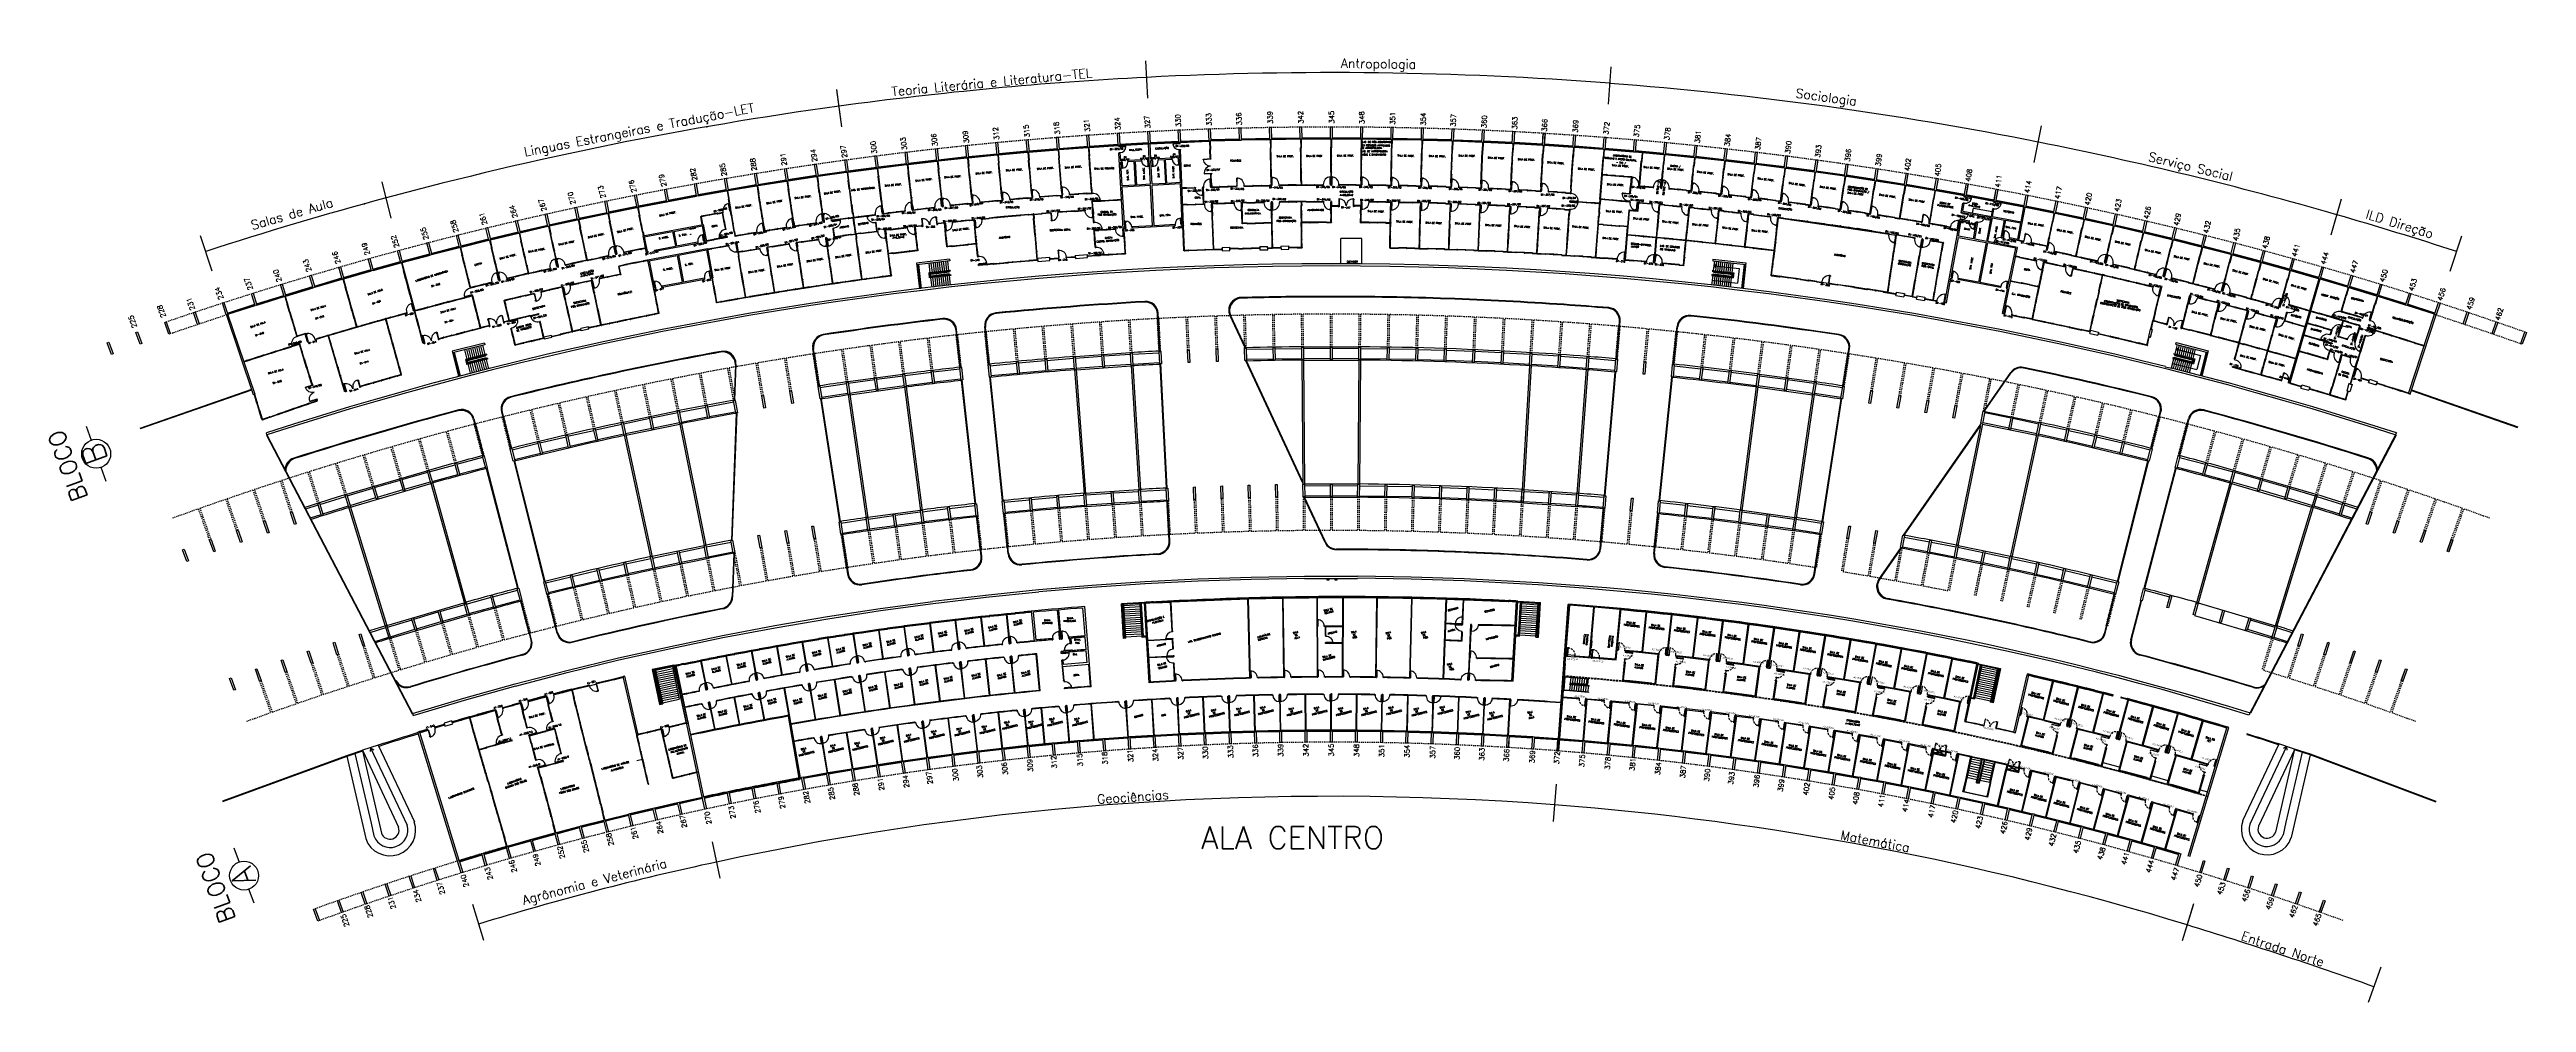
# Model space of a CAD drawing. Header units: millimetres. Extents: x 2757 to 3055, y 1102 to 1216.
import ezdxf

# ---------------------------------------------------------------- set-up
doc = ezdxf.new("R2010")
doc.units = ezdxf.units.MM
doc.linetypes.add('HIDDEN', pattern=[0.375, 0.25, -0.125])
doc.linetypes.add('HIDDEN2', pattern=[0.1875, 0.125, -0.0625])
for name, color, linetype in [('ALV', 2, 'Continuous'), ('AM-FERRAGEM', 1, 'Continuous'), ('AR-ALV', 2, 'Continuous'), ('AR-ALV-BXA', 2, 'Continuous'), ('AR-ALV-C', 2, 'Continuous'), ('AR-ALV-VT1', 2, 'Continuous'), ('AR-COR', 2, 'Continuous'), ('AR-COR-VT2', 2, 'Continuous'), ('AR-CORRIMAO', 2, 'Continuous'), ('AR-DIV', 2, 'Continuous'), ('AR-DIV-SAN', 2, 'Continuous'), ('AR-DIV-VT1', 1, 'Continuous'), ('AR-DIVISORIA', 2, 'Continuous'), ('AR-ESCADA-V', 1, 'Continuous'), ('AR-ESQ', 2, 'Continuous'), ('AR-EST-PIL', 3, 'Continuous'), ('AR-MOB', 71, 'Continuous'), ('AR-PIS', 1, 'Continuous'), ('AR-PIS-DSN', 1, 'Continuous'), ('AR-PIS-V', 1, 'Continuous'), ('AR-POR', 1, 'Continuous'), ('AR-PORTAS', 1, 'Continuous'), ('AR-PRJ', 1, 'HIDDEN'), ('AR-PRJ-EDF', 1, 'HIDDEN'), ('AR-SMB', 21, 'Continuous'), ('AREA', 2, 'Continuous'), ('BANC', 2, 'Continuous'), ('BL-ESCADA', 2, 'Continuous'), ('BL-ESQ-02', 62, 'Continuous'), ('BL-ESQ-PRJ', 1, 'HIDDEN'), ('BL-POR-01', 2, 'Continuous'), ('BL-POR-02', 1, 'Continuous'), ('BL-POR-PRJ', 1, 'HIDDEN'), ('DIV', 2, 'Continuous'), ('DT-ESQ-01', 71, 'Continuous'), ('DT-ESQ-CRT', 2, 'Continuous'), ('DT-ESQ-VT1', 1, 'Continuous'), ('DT-ESQ-VT2', 2, 'Continuous'), ('DT-MOB-01', 1, 'Continuous'), ('ESC', 1, 'Continuous'), ('ESQ', 1, 'Continuous'), ('ESTR', 3, 'Continuous'), ('montante-c', 2, 'Continuous'), ('montante-v', 1, 'Continuous'), ('mov', 1, 'Continuous'), ('NOPILAR1', 2, 'Continuous'), ('PISO', 1, 'Continuous'), ('pm1', 2, 'Continuous'), ('pm2', 2, 'Continuous'), ('PORTA', 2, 'Continuous'), ('PORTA-C', 2, 'Continuous'), ('PROJ', 1, 'HIDDEN2'), ('TEXTO', 2, 'Continuous'), ('TEXTO-ENDEREÇO', 2, 'Continuous'), ('TXT-IDENTIFICAÇÃO', 4, 'Continuous'), ('USO1', 2, 'Continuous'), ('vidro', 2, 'Continuous'), ('ÁREA', 2, 'Continuous')]:
    doc.layers.add(name, color=color, linetype=linetype)
doc.styles.add('1', font='romans.shx')
doc.styles.add('LEGENDA', font='romans.shx', dxfattribs={"height": 0.2})
doc.styles.add('NOPILAR', font='simplex.shx', dxfattribs={"height": 0.6})
doc.styles.get("Standard").update_dxf_attribs({"font": 'arial.ttf'})
doc.styles.add('UNB-100', font='simplex.shx', dxfattribs={"height": 0.2})
doc.styles.add('UNB-100-1', font='simplex.shx', dxfattribs={"height": 0.2})
doc.dimstyles.new('1-600', dxfattribs={"dimtxt": 1.1, "dimasz": 2.5, "dimexe": 2, "dimexo": 4, "dimgap": 0.2, "dimtad": 1, "dimdec": 0, "dimzin": 4, "dimdsep": 46, "dimlunit": 6, "dimtxsty": '1', "dimblk1": 'NONE', "dimblk2": 'NONE', "dimsah": 1, "dimcen": 0, "dimclrd": 2, "dimclre": 2, "dimclrt": 2, "dimadec": 0, "dimazin": 0, "dimtfac": 1, "dimtdec": 0, "dimtmove": 2, "dimatfit": 3, "dimldrblk": 'NONE', "dimfxl": 1, "dimtolj": 1, "dimtzin": 0, "dimarcsym": 0})

# ---------------------------------------------------------------- blocks, each defined once
blk = doc.blocks.new('DIVINI-SLC')
for p, q in [((-0.01, 0), (0, 0)), ((-0.01, 0), (0, 0)), ((0.01, 0.02), (0, 0.02)), ((0, 0), (0, 0.02)), ((0, -0.01), (0, 0)), ((0, -0.01), (0, 0)), ((0, -0.02), (0, 0)), ((0.01, 0.03), (0.03, 0.03)), ((0.01, 0.03), (0.01, 0.02)), ((0.02, 0.01), (0.03, 0.01)), ((0.02, 0.01), (0.02, -0.01)), ((0.02, 0.01), (0.03, 0.01)), ((0.02, -0.01), (0.02, 0.01)), ((0.02, 0.01), (0.03, 0.01)), ((0.02, 0), (0.02, 0)), ((0.03, -0.03), (0.03, 0.03)), ((0.03, 0.01), (0.03, 0.03)), ((0.03, 0.03), (0.03, -0.03)), ((0.03, 0.01), (0.03, 0.03)), ((0.03, 0.03), (0.97, 0.03)), ((0.03, -0.01), (0.03, 0)), ((0.03, 0), (0.03, -0.01)), ((0.97, 0.03), (0.97, -0.03)), ((0.98, 0.01), (0.97, 0.01)), ((0.97, 0), (0.97, -0.01)), ((0.98, -0.01), (0.98, 0.01)), ((0.99, 0), (1.01, 0)), ((1.01, 0), (0.99, 0)), ((1, -0.01), (1, 0)), ((0, -0.02), (0.01, -0.02)), ((0.01, -0.03), (0.01, -0.02)), ((0.01, -0.03), (0.03, -0.03)), ((0.02, -0.01), (0.03, -0.01)), ((0.02, -0.01), (0.03, -0.01)), ((0.02, -0.01), (0.03, -0.01)), ((0.03, -0.01), (0.03, -0.03)), ((0.03, -0.01), (0.03, -0.03)), ((0.03, -0.03), (0.03, -0.01)), ((0.03, -0.03), (0.97, -0.03)), ((0.98, -0.01), (0.97, -0.01))]:
    blk.add_line(p, q)
blk = doc.blocks.new('DIVMT-SLC')
for p, q in [((-0.03, 0.03), (-0.03, 0.006)), ((-0.008, 0.03), (-0.03, 0.03)), ((-0.0185, 0.006), (-0.03, 0.006)), ((-0.0185, -0.006), (-0.0185, 0.006)), ((-0.008, 0.03), (-0.008, 0.02)), ((-0.008, 0.02), (0.008, 0.02)), ((-0.0051, 0), (0.0051, 0)), ((0.0051, 0), (-0.0051, 0)), ((-0.0051, 0), (0.0051, 0)), ((0, -0.0051), (0, 0.0051)), ((0, 0.0051), (0, -0.0051)), ((0.008, 0.03), (0.008, 0.02)), ((0.008, 0.03), (0.03, 0.03)), ((0.0205, 0.006), (0.03, 0.006)), ((0.0205, -0.006), (0.0205, 0.006)), ((0.0205, 0.006), (0.0205, -0.006)), ((0.0205, 0.006), (0.03, 0.006)), ((0.97, 0.03), (0.03, 0.03)), ((0.03, 0.006), (0.03, 0.03)), ((0.03, -0.03), (0.03, 0.03)), ((0.03, -0.005), (0.03, 0.005)), ((0.97, -0.03), (0.97, 0.03)), ((0.97, 0.03), (0.97, 0.009)), ((0.97, 0.009), (0.97, 0.027)), ((0.9795, 0.006), (0.97, 0.006)), ((0.97, -0.005), (0.97, 0.005)), ((0.9795, 0.006), (0.9795, -0.006)), ((1.0051, 0), (0.9949, 0)), ((1, 0.0051), (1, -0.0051)), ((-0.0185, -0.006), (-0.03, -0.006)), ((-0.03, -0.03), (-0.03, -0.006)), ((-0.008, -0.03), (-0.03, -0.03)), ((-0.008, -0.03), (-0.008, -0.02)), ((-0.008, -0.02), (0.008, -0.02)), ((0.008, -0.03), (0.008, -0.02)), ((0.008, -0.03), (0.03, -0.03)), ((0.0205, -0.006), (0.03, -0.006)), ((0.0205, -0.006), (0.03, -0.006)), ((0.03, -0.006), (0.03, -0.03)), ((0.97, -0.03), (0.03, -0.03)), ((0.9795, -0.006), (0.97, -0.006)), ((0.97, -0.009), (0.97, -0.027))]:
    blk.add_line(p, q)
blk = doc.blocks.new('MDIVMT-SLC')
for p, q in [((-0.03, 0.03), (-0.03, 0.006)), ((-0.008, 0.03), (-0.03, 0.03)), ((-0.0185, 0.006), (-0.03, 0.006)), ((-0.0185, -0.006), (-0.0185, 0.006)), ((-0.008, 0.03), (-0.008, 0.02)), ((-0.008, 0.02), (0.008, 0.02)), ((-0.0051, 0), (0.0051, 0)), ((-0.0051, 0), (0.0051, 0)), ((0, -0.0051), (0, 0.0051)), ((0, -0.0051), (0, 0.0051)), ((0.008, 0.03), (0.008, 0.02)), ((0.008, 0.03), (0.03, 0.03)), ((0.0205, 0.006), (0.03, 0.006)), ((0.0205, -0.006), (0.0205, 0.006)), ((0.0205, 0.006), (0.03, 0.006)), ((0.0205, -0.006), (0.0205, 0.006)), ((0.03, 0.03), (0.03, -0.03)), ((0.03, 0.03), (0.47, 0.03)), ((0.03, 0.006), (0.03, 0.03)), ((0.03, 0.009), (0.03, 0.027)), ((0.03, 0.005), (0.03, -0.005)), ((0.47, 0.03), (0.47, -0.03)), ((0.4795, 0.006), (0.47, 0.006)), ((0.47, 0.005), (0.47, -0.005)), ((0.4795, -0.006), (0.4795, 0.006)), ((0.4949, 0), (0.5051, 0)), ((0.5051, 0), (0.4949, 0)), ((0.5, -0.0051), (0.5, 0.0051)), ((-0.0185, -0.006), (-0.03, -0.006)), ((-0.03, -0.03), (-0.03, -0.006)), ((-0.008, -0.03), (-0.03, -0.03)), ((-0.008, -0.03), (-0.008, -0.02)), ((-0.008, -0.02), (0.008, -0.02)), ((0.008, -0.03), (0.008, -0.02)), ((0.008, -0.03), (0.03, -0.03)), ((0.0205, -0.006), (0.03, -0.006)), ((0.0205, -0.006), (0.03, -0.006)), ((0.03, -0.006), (0.03, -0.03)), ((0.03, -0.03), (0.03, -0.009)), ((0.03, -0.009), (0.03, -0.027)), ((0.03, -0.03), (0.47, -0.03)), ((0.4795, -0.006), (0.47, -0.006))]:
    blk.add_line(p, q)
blk = doc.blocks.new('PILAR-SLC')
for points in [[(0.2, 0), (0.2, -1.5), (0, -1.5), (0, 0)], [(0.2, -26.49), (0.2, -27.99), (0, -27.99), (0, -26.49)], [(0.2, -42.97), (0.2, -44.47), (0, -44.47), (0, -42.97)], [(0.2, -72.5), (0.2, -74), (0, -74), (0, -72.5)]]:
    blk.add_lwpolyline(points, close=True)
blk = doc.blocks.new('MTT-SLC')
for p, q in [((-0.008, 0.03), (-0.03, 0.03)), ((-0.03, 0.03), (-0.03, 0.006)), ((-0.0185, 0.006), (-0.03, 0.006)), ((-0.0185, -0.006), (-0.0185, 0.006)), ((-0.008, 0.03), (-0.008, 0.02)), ((-0.008, 0.02), (0.008, 0.02)), ((-0.0051, 0), (0.0051, 0)), ((0, -0.0051), (0, 0.0051)), ((0.008, 0.03), (0.03, 0.03)), ((0.008, 0.03), (0.008, 0.02)), ((0.0205, -0.006), (0.0205, 0.006)), ((0.0205, 0.006), (0.03, 0.006)), ((0.03, 0.006), (0.03, 0.03)), ((-0.03, -0.03), (-0.03, -0.006)), ((-0.0185, -0.006), (-0.03, -0.006)), ((-0.008, -0.03), (-0.03, -0.03)), ((-0.008, -0.02), (0.008, -0.02)), ((-0.008, -0.03), (-0.008, -0.02)), ((0.008, -0.03), (0.008, -0.02)), ((0.008, -0.03), (0.03, -0.03)), ((0.0205, -0.006), (0.03, -0.006)), ((0.03, -0.006), (0.03, -0.03))]:
    blk.add_line(p, q)
blk = doc.blocks.new('PDV1D-SLC')
at = {"layer": 'DIV'}
for p, q in [((0, 0), (-0.01, 0)), ((0, 0.06), (0, 0.07)), ((0, 0.07), (0.03, 0.07)), ((0, -0.06), (0, 0.06)), ((0.03, 0.07), (0.03, -0.04)), ((0.91, 0.07), (0.91, -0.04)), ((0.94, 0.07), (0.91, 0.07)), ((0.94, 0.06), (0.94, 0.07)), ((0.94, -0.06), (0.94, 0.06)), ((0, -0.07), (0, -0.06)), ((0.02, -0.07), (0, -0.07)), ((0.02, -0.81), (0.01, -0.81)), ((0.01, -0.9), (0.01, -0.81)), ((0.01, -0.9), (0.05, -0.9)), ((0.02, -0.04), (0.03, -0.04)), ((0.02, -0.04), (0.02, -0.07)), ((0.02, -0.89), (0.02, -0.81)), ((0.02, -0.89), (0.05, -0.89)), ((0.05, -0.08), (0.05, -0.94)), ((0.05, -0.08), (0.08, -0.08)), ((0.08, -0.94), (0.05, -0.94)), ((0.08, -0.08), (0.08, -0.94)), ((0.11, -0.89), (0.08, -0.89)), ((0.12, -0.9), (0.08, -0.9)), ((0.11, -0.81), (0.12, -0.81)), ((0.11, -0.89), (0.11, -0.81)), ((0.12, -0.9), (0.12, -0.81)), ((0.92, -0.04), (0.91, -0.04)), ((0.92, -0.04), (0.92, -0.07)), ((0.92, -0.07), (0.94, -0.07)), ((0.94, -0.07), (0.94, -0.06))]:
    blk.add_line(p, q, dxfattribs=at)
blk.add_arc((0.05, -0.08), 0.865, 270, 0, dxfattribs=at)
blk = doc.blocks.new('PDV2E-SLC')
at = {"layer": 'DIV', "color": 1}
for p, q in [((0.02, 0.92), (0.06, 0.92)), ((0.02, 0.92), (0.02, 0.83)), ((0.03, 0.83), (0.02, 0.83)), ((0.03, 0.91), (0.06, 0.91)), ((0.03, 0.91), (0.03, 0.83)), ((0.14, 0.92), (0.1, 0.92)), ((0.13, 0.91), (0.1, 0.91)), ((0.13, 0.91), (0.13, 0.83)), ((0.13, 0.83), (0.14, 0.83)), ((0.14, 0.92), (0.14, 0.83))]:
    blk.add_line(p, q, dxfattribs=at)
at = {"layer": 'DIV'}
for p, q in [((0.05, 0.05), (0.03, 0.05)), ((0.03, 0.05), (0.03, 0.03)), ((0.03, 0.04), (0.03, -0.03)), ((0.05, 0.02), (0.05, 0.05)), ((0.05, 0.02), (0.06, 0.02)), ((0.06, -0.05), (0.06, 0.02)), ((0.07, 0.05), (0.07, 0.96)), ((0.1, 0.96), (0.07, 0.96)), ((0.07, 0.05), (0.1, 0.05)), ((0.1, 0.05), (0.1, 0.96)), ((0.93, -0.05), (0.93, 0.02)), ((0.94, 0.02), (0.93, 0.02)), ((0.94, 0.05), (0.96, 0.05)), ((0.94, 0.02), (0.94, 0.05)), ((0.96, 0.05), (0.96, 0.03)), ((0.96, 0.04), (0.96, -0.03)), ((0.03, -0.03), (0.03, -0.05)), ((0.03, -0.05), (0.06, -0.05)), ((0.96, -0.05), (0.93, -0.05)), ((0.96, -0.03), (0.96, -0.05))]:
    blk.add_line(p, q, dxfattribs=at)
at = {"layer": 'DIV', "color": 1}
blk.add_arc((0.06, 0.1), 0.865, 356.6786, 90, dxfattribs=at)
blk = doc.blocks.new('MTINI-SLC')
for p, q in [((-0.01, 0.03), (-0.03, 0.03)), ((-0.03, 0.01), (-0.03, 0.03)), ((0.03, 0.03), (-0.03, 0.03)), ((-0.03, 0.01), (-0.02, 0.01)), ((-0.02, 0.01), (-0.02, 0)), ((0, 0), (-0.02, 0)), ((-0.01, 0.02), (-0.01, 0.03)), ((-0.01, 0.02), (-0.01, 0.03)), ((-0.01, 0.02), (0.01, 0.02)), ((0.01, 0), (-0.01, 0)), ((0.01, 0.03), (0, 0.03)), ((0, 0.02), (0, 0.02)), ((0, -0.01), (0, 0.01)), ((0.02, 0), (0, 0)), ((0.01, 0.03), (0.03, 0.03)), ((0.01, 0.02), (0.01, 0.03)), ((0.01, 0.02), (0.01, 0.03)), ((0.03, 0.01), (0.02, 0.01)), ((0.02, 0), (0.02, 0.01)), ((0.03, 0.01), (0.03, 0.03))]:
    blk.add_line(p, q)
blk = doc.blocks.new('DIV-SLC')
for p, q in [((-0.0051, 0), (0.0051, 0)), ((0, -0.0051), (0, 0.0051)), ((0.0205, 0.006), (0.03, 0.006)), ((0.0205, -0.006), (0.0205, 0.006)), ((0.03, 0.03), (0.97, 0.03)), ((0.03, 0.03), (0.03, -0.03)), ((0.03, 0.009), (0.03, 0.027)), ((0.03, 0.005), (0.03, -0.005)), ((0.97, 0.03), (0.97, -0.03)), ((0.9795, 0.006), (0.97, 0.006)), ((0.97, 0.005), (0.97, -0.005)), ((0.9795, -0.006), (0.9795, 0.006)), ((1.0051, 0), (0.9949, 0)), ((0.9949, 0), (1.0051, 0)), ((1, -0.0051), (1, 0.0051)), ((0.0205, -0.006), (0.03, -0.006)), ((0.03, -0.03), (0.03, -0.009)), ((0.03, -0.009), (0.03, -0.027)), ((0.03, -0.03), (0.97, -0.03)), ((0.9795, -0.006), (0.97, -0.006))]:
    blk.add_line(p, q)
blk = doc.blocks.new('PDV2D-SLC')
at = {"layer": 'DIV'}
for p, q in [((0.03, 0.05), (0.06, 0.05)), ((0.03, 0.03), (0.03, 0.05)), ((0.03, -0.04), (0.03, 0.03)), ((0.06, 0.05), (0.06, -0.02)), ((0.94, 0.05), (0.94, -0.02)), ((0.97, 0.05), (0.94, 0.05)), ((0.97, 0.03), (0.97, 0.05)), ((0.97, -0.04), (0.97, 0.03)), ((0.03, -0.05), (0.03, -0.03)), ((0.05, -0.05), (0.03, -0.05)), ((0.05, -0.02), (0.06, -0.02)), ((0.05, -0.02), (0.05, -0.05)), ((0.08, -0.05), (0.11, -0.05)), ((0.08, -0.05), (0.08, -0.96)), ((0.11, -0.96), (0.08, -0.96)), ((0.11, -0.05), (0.11, -0.96)), ((0.95, -0.02), (0.94, -0.02)), ((0.95, -0.02), (0.95, -0.05)), ((0.95, -0.05), (0.97, -0.05)), ((0.97, -0.05), (0.97, -0.03))]:
    blk.add_line(p, q, dxfattribs=at)
at = {"layer": 'DIV', "color": 1}
for p, q in [((0.04, -0.92), (0.04, -0.83)), ((0.05, -0.83), (0.04, -0.83)), ((0.04, -0.92), (0.08, -0.92)), ((0.05, -0.91), (0.05, -0.83)), ((0.05, -0.91), (0.08, -0.91)), ((0.14, -0.91), (0.11, -0.91)), ((0.15, -0.92), (0.11, -0.92)), ((0.14, -0.91), (0.14, -0.83)), ((0.14, -0.83), (0.15, -0.83)), ((0.15, -0.92), (0.15, -0.83))]:
    blk.add_line(p, q, dxfattribs=at)
blk.add_arc((0.08, -0.1), 0.865, 270, 3.3214, dxfattribs=at)
blk = doc.blocks.new('P12X6-SLC')
for p, q in [((0, -0.12), (0, 0)), ((0, 0), (0.06, 0)), ((0.06, 0), (0.06, -0.12)), ((0.06, -0.12), (0, -0.12))]:
    blk.add_line(p, q)
blk = doc.blocks.new('PDV1E-SLC')
at = {"layer": 'DIV'}
for p, q in [((-0.94, 0.07), (-0.91, 0.07)), ((-0.94, 0.06), (-0.94, 0.07)), ((-0.94, -0.06), (-0.94, 0.06)), ((-0.91, 0.07), (-0.91, -0.04)), ((0, 0.07), (-0.03, 0.07)), ((-0.03, 0.07), (-0.03, -0.04)), ((0, 0.06), (0, 0.07)), ((0, -0.06), (0, 0.06)), ((0, 0), (0.01, 0)), ((-0.94, -0.07), (-0.94, -0.06)), ((-0.92, -0.07), (-0.94, -0.07)), ((-0.92, -0.04), (-0.92, -0.07)), ((-0.92, -0.04), (0, -0.04)), ((-0.11, -0.81), (-0.12, -0.81)), ((-0.12, -0.9), (-0.12, -0.81)), ((-0.12, -0.9), (-0.08, -0.9)), ((-0.11, -0.89), (-0.11, -0.81)), ((-0.11, -0.89), (-0.08, -0.89)), ((-0.08, -0.08), (-0.08, -0.94)), ((-0.05, -0.08), (-0.08, -0.08)), ((-0.08, -0.94), (-0.05, -0.94)), ((-0.05, -0.08), (-0.05, -0.94)), ((-0.02, -0.89), (-0.05, -0.89)), ((-0.01, -0.9), (-0.05, -0.9)), ((-0.02, -0.04), (-0.03, -0.04)), ((-0.02, -0.04), (-0.02, -0.07)), ((-0.02, -0.07), (0, -0.07)), ((-0.02, -0.81), (-0.01, -0.81)), ((-0.02, -0.89), (-0.02, -0.81)), ((-0.01, -0.9), (-0.01, -0.81)), ((0, -0.07), (0, -0.06))]:
    blk.add_line(p, q, dxfattribs=at)
blk.add_arc((-0.05, -0.08), 0.865, 180, 270, dxfattribs=at)
blk = doc.blocks.new('ESCSLA-SLC')
for p, q in [((0, 0), (2.66, 0)), ((2.66, 0), (2.66, -4.29)), ((0, -0.1), (2.56, -0.1)), ((2.26, -0.14), (0.2, -0.14)), ((0.2, -0.14), (0.2, -4.14)), ((2.26, -0.39), (0.2, -0.39)), ((2.26, -0.64), (0.2, -0.64)), ((2.26, -0.89), (0.2, -0.89)), ((2.26, -1.14), (0.2, -1.14)), ((2.26, -1.39), (0.2, -1.39)), ((2.26, -1.64), (0.2, -1.64)), ((2.26, -1.89), (0.2, -1.89)), ((2.26, -2.14), (0.2, -2.14)), ((2.26, -2.39), (0.2, -2.39)), ((2.26, -2.64), (0.2, -2.64)), ((2.26, -2.89), (0.2, -2.89)), ((2.26, -0.14), (2.26, -4.29)), ((2.36, -0.14), (2.36, -4.19)), ((2.46, -0.14), (2.36, -0.14)), ((2.46, -0.39), (2.36, -0.39)), ((2.46, -0.64), (2.36, -0.64)), ((2.46, -0.89), (2.36, -0.89)), ((2.46, -1.14), (2.36, -1.14)), ((2.46, -1.39), (2.36, -1.39)), ((2.46, -1.64), (2.36, -1.64)), ((2.46, -1.89), (2.36, -1.89)), ((2.46, -2.14), (2.36, -2.14)), ((2.46, -2.39), (2.36, -2.39)), ((2.46, -2.64), (2.36, -2.64)), ((2.46, -2.89), (2.36, -2.89)), ((2.46, -0.14), (2.46, -4.14)), ((2.46, -0.14), (2.46, -4.14)), ((2.56, -0.1), (2.56, -4.19)), ((2.26, -3.14), (0.2, -3.14)), ((2.26, -3.39), (0.2, -3.39)), ((2.26, -3.64), (0.2, -3.64)), ((2.26, -3.89), (0.2, -3.89)), ((2.26, -4.14), (0.2, -4.14)), ((2.66, -4.29), (2.26, -4.29)), ((2.46, -3.14), (2.36, -3.14)), ((2.46, -3.39), (2.36, -3.39)), ((2.46, -3.64), (2.36, -3.64)), ((2.46, -3.89), (2.36, -3.89)), ((2.46, -4.14), (2.36, -4.14)), ((2.56, -4.19), (2.36, -4.19))]:
    blk.add_line(p, q)
blk = doc.blocks.new('PDVDP-SLC')
for p, q in [((0.01, 0), (-0.01, 0)), ((0, -0.01), (0, 0.01)), ((0.11, 0.84), (0.11, -0.1)), ((0.15, 0.84), (0.11, 0.84)), ((0.15, 0.84), (0.15, -0.1)), ((1.85, 0.84), (1.89, 0.84)), ((1.85, 0.84), (1.85, -0.1)), ((1.89, 0.84), (1.89, -0.1)), ((0.15, -0.1), (0.11, -0.1))]:
    blk.add_line(p, q)
for centre, radius, start, end in [((0.13, 0), 0.101, 180, 270), ((0.15, 0), 0.843, 0, 90), ((1.85, 0), 0.843, 90, 180), ((1.87, 0), 0.101, 270, 0)]:
    blk.add_arc(centre, radius, start, end)
blk = doc.blocks.new('ESCBSL-SLC')
for p, q in [((0.01, 3.11), (4.01, 3.11)), ((0.01, 3.11), (0.01, 2.91)), ((4.01, 3.11), (4.01, 0)), ((0.01, 2.91), (4.01, 2.91)), ((0.1, 1.76), (2.7, 1.76)), ((0.1, 1.76), (0.1, 1.66)), ((0.1, 1.66), (2.6, 1.66)), ((0.1, 1.25), (2.6, 1.25)), ((0.1, 1.25), (0.1, 1.15)), ((0.1, 1.15), (2.7, 1.15)), ((0.25, 1.76), (0.25, 2.91)), ((0.25, 1.56), (0.25, 1.66)), ((0.25, 1.56), (0.75, 1.56)), ((0.25, 1.35), (2.5, 1.35)), ((0.25, 1.25), (0.25, 1.35)), ((0.25, 0), (0.25, 1.15)), ((0.5, 1.76), (0.5, 2.91)), ((0.5, 1.56), (0.5, 1.66)), ((0.5, 1.25), (0.5, 1.35)), ((0.5, 0), (0.5, 1.15)), ((0.75, 1.76), (0.75, 2.91)), ((0.75, 1.56), (0.75, 1.66)), ((0.75, 1.56), (1.53, 1.56)), ((0.75, 1.25), (0.75, 1.35)), ((0.75, 0), (0.75, 1.15)), ((1, 1.76), (1, 2.91)), ((1, 1.56), (1, 1.66)), ((1, 1.25), (1, 1.35)), ((1, 0), (1, 1.15)), ((1.25, 1.76), (1.25, 2.91)), ((1.25, 1.56), (1.25, 1.66)), ((1.25, 1.25), (1.25, 1.35)), ((1.25, 0), (1.25, 1.15)), ((1.47, 1.56), (1.75, 1.56)), ((1.5, 1.76), (1.5, 2.91)), ((1.5, 1.56), (1.5, 1.66)), ((1.5, 1.25), (1.5, 1.35)), ((1.5, 0), (1.5, 1.15)), ((1.75, 1.76), (1.75, 2.91)), ((1.75, 1.56), (1.75, 1.66)), ((1.75, 1.56), (2.5, 1.56)), ((1.75, 1.25), (1.75, 1.35)), ((1.75, 0), (1.75, 1.15)), ((2, 1.76), (2, 2.91)), ((2, 1.56), (2, 1.66)), ((2, 1.25), (2, 1.35)), ((2, 0), (2, 1.15)), ((2.25, 1.76), (2.25, 2.91)), ((2.25, 1.56), (2.25, 1.66)), ((2.25, 1.25), (2.25, 1.35)), ((2.25, 0), (2.25, 1.15)), ((2.5, 1.76), (2.5, 2.91)), ((2.5, 1.25), (2.5, 1.66)), ((2.5, 0), (2.5, 1.15)), ((2.6, 1.66), (2.6, 1.25)), ((2.7, 1.76), (2.7, 1.15)), ((3.81, 2.91), (3.81, 0)), ((3.93, 2.91), (3.93, 0))]:
    blk.add_line(p, q)
blk = doc.blocks.new('MDIV-SLC')
for p, q in [((-0.0051, 0), (0.0051, 0)), ((0, -0.0051), (0, 0.0051)), ((0.0205, -0.006), (0.0205, 0.006)), ((0.0205, 0.006), (0.03, 0.006)), ((0.03, 0.03), (0.47, 0.03)), ((0.03, 0.03), (0.03, -0.03)), ((0.03, 0.009), (0.03, 0.027)), ((0.03, 0.005), (0.03, -0.005)), ((0.47, 0.03), (0.47, -0.03)), ((0.4795, 0.006), (0.47, 0.006)), ((0.47, 0.005), (0.47, -0.005)), ((0.4795, -0.006), (0.4795, 0.006)), ((0.5051, 0), (0.4949, 0)), ((0.4949, 0), (0.5051, 0)), ((0.5, -0.0051), (0.5, 0.0051)), ((0.0205, -0.006), (0.03, -0.006)), ((0.03, -0.009), (0.03, -0.027)), ((0.03, -0.03), (0.03, -0.009)), ((0.03, -0.03), (0.47, -0.03)), ((0.4795, -0.006), (0.47, -0.006))]:
    blk.add_line(p, q)
blk = doc.blocks.new('PE80-SLC')
for p, q in [((0.07, 0), (-0.07, 0)), ((-0.07, -0.03), (-0.07, 0)), ((0.07, 0), (0.07, -0.02)), ((0.78, 0.01), (0.69, 0.01)), ((0.69, 0), (0.69, 0.01)), ((0.78, 0.01), (0.78, -0.03)), ((0.04, -0.03), (-0.07, -0.03)), ((0.04, -0.77), (-0.07, -0.77)), ((-0.07, -0.77), (-0.07, -0.8)), ((0.07, -0.8), (-0.07, -0.8)), ((0.07, -0.8), (-0.07, -0.8)), ((0.07, -0.02), (0.04, -0.02)), ((0.04, -0.03), (0.04, -0.02)), ((0.04, -0.77), (0.04, -0.78)), ((0.07, -0.78), (0.04, -0.78)), ((0.07, -0.8), (0.07, -0.78)), ((0.08, -0.03), (0.82, -0.03)), ((0.08, -0.03), (0.08, -0.06)), ((0.08, -0.06), (0.82, -0.06)), ((0.77, 0), (0.69, 0)), ((0.77, -0.09), (0.69, -0.09)), ((0.69, -0.09), (0.69, -0.1)), ((0.78, -0.1), (0.69, -0.1)), ((0.77, 0), (0.77, -0.03)), ((0.77, -0.09), (0.77, -0.06)), ((0.78, -0.1), (0.78, -0.06)), ((0.82, -0.06), (0.82, -0.03))]:
    blk.add_line(p, q)
blk.add_arc((0.09, -0.03), 0.731, 270, 357.3429)
blk = doc.blocks.new('PD80-SLC')
for p, q in [((-0.78, 0.01), (-0.78, -0.03)), ((-0.78, 0.01), (-0.69, 0.01)), ((-0.69, 0), (-0.69, 0.01)), ((-0.07, 0), (0.07, 0)), ((-0.07, 0), (-0.07, -0.02)), ((0.07, -0.03), (0.07, 0)), ((-0.82, -0.06), (-0.82, -0.03)), ((-0.08, -0.03), (-0.82, -0.03)), ((-0.08, -0.06), (-0.82, -0.06)), ((-0.78, -0.1), (-0.78, -0.06)), ((-0.78, -0.1), (-0.69, -0.1)), ((-0.77, 0), (-0.77, -0.03)), ((-0.77, 0), (-0.69, 0)), ((-0.77, -0.09), (-0.77, -0.06)), ((-0.77, -0.09), (-0.69, -0.09)), ((-0.69, -0.09), (-0.69, -0.1)), ((-0.08, -0.03), (-0.08, -0.06)), ((-0.07, -0.02), (-0.04, -0.02)), ((-0.07, -0.78), (-0.04, -0.78)), ((-0.07, -0.8), (-0.07, -0.78)), ((-0.07, -0.8), (0.07, -0.8)), ((-0.07, -0.8), (0.07, -0.8)), ((-0.04, -0.03), (-0.04, -0.02)), ((-0.04, -0.03), (0.07, -0.03)), ((-0.04, -0.77), (0.07, -0.77)), ((-0.04, -0.77), (-0.04, -0.78)), ((0.07, -0.77), (0.07, -0.8))]:
    blk.add_line(p, q)
blk.add_arc((-0.09, -0.03), 0.731, 182.6571, 270)
blk = doc.blocks.new('*D102')
at = {"layer": 'DEFPOINTS', "color": 0, "transparency": 16777216}
for p in [(2938.4, 1131.8), (2938.52, 1133.29), (2835.43, 1126.26), (2904.14, 1126.28), (2835.75, 1124.8)]:
    blk.add_point(p, dxfattribs=at)
at = {"layer": 'USO1', "color": 2, "lineweight": -2, "transparency": 16777216}
for p, q in [((2938.1, 1127.81), (2937.75, 1123.32)), ((2836.6, 1120.89), (2837.55, 1116.49))]:
    blk.add_line(p, q, dxfattribs=at)
blk.add_arc((2911.1, 776.16), 350.19, 85.6098, 102.1951, dxfattribs=at)
at = {"layer": 'USO1', "color": 2, "transparency": 16777216, "insert": (2887.21, 1126.28), "char_height": 1.1, "attachment_point": 5, "rotation": 3.9024, "style": '1'}
blk.add_mtext('\\A1;Geociências', dxfattribs=at)
blk = doc.blocks.new('_NONE')
at = {"color": 0, "linetype": 'ByBlock'}
blk.add_circle((0, 0), 0.25, dxfattribs=at)
blk = doc.blocks.new('*D103')
at = {"layer": 'DEFPOINTS', "color": 0, "transparency": 16777216}
for p in [(2835.43, 1126.26), (2835.75, 1124.8), (2806.19, 1118.63), (2806.63, 1117.19), (2827.53, 1116.22)]:
    blk.add_point(p, dxfattribs=at)
at = {"layer": 'USO1', "color": 2, "lineweight": -2, "transparency": 16777216}
for p, q in [((2836.6, 1120.89), (2837.55, 1116.49)), ((2807.8, 1113.37), (2809.12, 1109.06))]:
    blk.add_line(p, q, dxfattribs=at)
blk.add_arc((2910.46, 779.13), 347.15, 102.1951, 107.0732, dxfattribs=at)
at = {"layer": 'USO1', "color": 2, "transparency": 16777216, "insert": (2822.52, 1115.92), "char_height": 1.1, "attachment_point": 5, "rotation": 14.6341, "style": '1'}
blk.add_mtext('\\A1;Agrônomia e Veterinária', dxfattribs=at)
blk = doc.blocks.new('*D104')
at = {"layer": 'DEFPOINTS', "color": 0, "transparency": 16777216}
for p in [(3041.6, 1193.37), (3029.77, 1188.58), (3030.18, 1190.02), (3044.37, 1185.66), (3043.91, 1184.24)]:
    blk.add_point(p, dxfattribs=at)
at = {"layer": 'USO1', "color": 2, "lineweight": -2, "transparency": 16777216}
for p, q in [((3031.29, 1193.86), (3032.54, 1198.19)), ((3045.61, 1189.47), (3047.01, 1193.75))]:
    blk.add_line(p, q, dxfattribs=at)
blk.add_arc((2909.33, 771.24), 442.37, 71.9512, 73.9024, dxfattribs=at)
at = {"layer": 'USO1', "color": 2, "transparency": 16777216, "insert": (3039.48, 1195.01), "char_height": 1.1, "attachment_point": 5, "rotation": 342.9268, "style": '1'}
blk.add_mtext('\\A1;ILD Direção', dxfattribs=at)
blk = doc.blocks.new('*D105')
at = {"layer": 'DEFPOINTS', "color": 0, "transparency": 16777216}
for p in [(2994.82, 1198.62), (3020.1, 1199.51), (2994.52, 1197.14), (3029.77, 1188.58), (3030.18, 1190.02)]:
    blk.add_point(p, dxfattribs=at)
at = {"layer": 'USO1', "color": 2, "lineweight": -2, "transparency": 16777216}
for p, q in [((2995.59, 1202.54), (2996.47, 1206.95)), ((3031.29, 1193.86), (3032.54, 1198.19))]:
    blk.add_line(p, q, dxfattribs=at)
blk.add_arc((2911.61, 779.14), 434.15, 73.9024, 78.7805, dxfattribs=at)
at = {"layer": 'USO1', "color": 2, "transparency": 16777216, "insert": (3014.35, 1201.92), "char_height": 1.1, "attachment_point": 5, "rotation": 346.3415, "style": '1'}
blk.add_mtext('\\A1;Serviço Social', dxfattribs=at)
blk = doc.blocks.new('*D106')
at = {"layer": 'DEFPOINTS', "color": 0, "transparency": 16777216}
for p in [(2979.01, 1208.04), (2943.95, 1204.09), (2944.07, 1205.58), (2994.82, 1198.62), (2994.52, 1197.14)]:
    blk.add_point(p, dxfattribs=at)
at = {"layer": 'USO1', "color": 2, "lineweight": -2, "transparency": 16777216}
for p, q in [((2944.38, 1209.57), (2944.72, 1214.06)), ((2995.59, 1202.54), (2996.47, 1206.96))]:
    blk.add_line(p, q, dxfattribs=at)
blk.add_arc((2911.15, 776.84), 436.51, 78.7805, 85.6098, dxfattribs=at)
at = {"layer": 'USO1', "color": 2, "transparency": 16777216, "insert": (2970.56, 1210.23), "char_height": 1.1, "attachment_point": 5, "rotation": 352.1951, "style": '1'}
blk.add_mtext('\\A1;Sociologia', dxfattribs=at)
blk = doc.blocks.new('*D107')
at = {"layer": 'DEFPOINTS', "color": 0, "transparency": 16777216}
for p in [(2926.02, 1213.1), (2889.2, 1206.3), (2889.27, 1204.8), (2943.95, 1204.09), (2944.07, 1205.58)]:
    blk.add_point(p, dxfattribs=at)
at = {"layer": 'USO1', "color": 2, "lineweight": -2, "transparency": 16777216}
for p, q in [((2888.99, 1210.29), (2888.76, 1214.78)), ((2944.38, 1209.57), (2944.72, 1214.07))]:
    blk.add_line(p, q, dxfattribs=at)
blk.add_arc((2911.15, 776.85), 436.51, 85.6098, 92.9268, dxfattribs=at)
at = {"layer": 'USO1', "color": 2, "transparency": 16777216, "insert": (2916.74, 1214.25), "char_height": 1.1, "attachment_point": 5, "rotation": 359.2683, "style": '1'}
blk.add_mtext('\\A1;Antropologia', dxfattribs=at)
blk = doc.blocks.new('*D108')
at = {"layer": 'DEFPOINTS', "color": 0, "transparency": 16777216}
for p in [(2876.5, 1211.99), (2889.2, 1206.3), (2889.27, 1204.8), (2852.76, 1202.88), (2852.96, 1201.4)]:
    blk.add_point(p, dxfattribs=at)
at = {"layer": 'USO1', "color": 2, "lineweight": -2, "transparency": 16777216}
for p, q in [((2888.99, 1210.29), (2888.76, 1214.79)), ((2852.22, 1206.85), (2851.6, 1211.3))]:
    blk.add_line(p, q, dxfattribs=at)
blk.add_arc((2911.15, 776.86), 436.5, 92.9268, 97.8049, dxfattribs=at)
at = {"layer": 'USO1', "color": 2, "transparency": 16777216, "insert": (2870.26, 1212.2), "char_height": 1.1, "attachment_point": 5, "rotation": 5.3659, "style": '1'}
blk.add_mtext('\\A1;Teoria Literária e Literatura-TEL', dxfattribs=at)
blk = doc.blocks.new('dfh')
at = {"layer": 'DIV'}
for p, q in [((-0.01, 0.03), (-0.03, 0.03)), ((-0.03, 0.01), (-0.03, 0.03)), ((-0.03, 0.01), (-0.03, 0.03)), ((-0.03, 0.03), (-0.03, 0.01)), ((-0.02, 0.01), (-0.03, 0.01)), ((-0.02, 0.01), (-0.03, 0.01)), ((-0.02, 0.01), (-0.02, 0)), ((-0.02, 0.01), (-0.02, 0)), ((-0.01, 0.03), (-0.01, 0.02)), ((0.01, 0.02), (-0.01, 0.02)), ((0.01, 0), (-0.01, 0)), ((0.01, 0), (-0.01, 0)), ((0, 0.01), (0, -0.01)), ((0, 0.01), (0, -0.01)), ((0.01, 0.03), (0.03, 0.03)), ((0.01, 0.03), (0.01, 0.02)), ((0.02, 0), (0.02, -0.01)), ((0.02, 0), (0.03, 0)), ((0.03, 0.03), (0.03, 0)), ((-0.02, 0), (-0.03, 0)), ((-0.03, 0), (-0.03, -0.03)), ((-0.02, 0), (-0.03, 0)), ((-0.03, -0.01), (-0.03, -0.02)), ((-0.01, -0.03), (-0.03, -0.03)), ((0.01, -0.02), (-0.01, -0.02)), ((-0.01, -0.03), (-0.01, -0.02)), ((0.01, -0.03), (0.01, -0.02)), ((0.01, -0.03), (0.03, -0.03)), ((0.02, -0.01), (0.03, -0.01)), ((0.03, -0.03), (0.03, -0.01))]:
    blk.add_line(p, q, dxfattribs=at)
blk = doc.blocks.new('JUNTA')
at = {"color": 2}
for p, q in [((108.7, 164.67), (108.7, 164.7)), ((108.7, 164.7), (108.72, 164.7)), ((108.7, 164.67), (108.71, 164.67)), ((108.7, 164.66), (108.71, 164.66)), ((108.7, 164.66), (108.71, 164.64)), ((108.71, 164.67), (108.71, 164.66)), ((108.73, 164.64), (108.71, 164.64)), ((108.72, 164.69), (108.72, 164.7)), ((108.72, 164.69), (108.74, 164.69)), ((108.74, 164.69), (108.73, 164.7)), ((108.76, 164.7), (108.73, 164.7)), ((108.73, 164.67), (108.73, 164.66)), ((108.73, 164.67), (108.74, 164.67)), ((108.73, 164.66), (108.73, 164.67)), ((108.74, 164.67), (108.73, 164.67)), ((108.73, 164.67), (108.73, 164.66)), ((108.73, 164.65), (108.74, 164.65)), ((108.73, 164.65), (108.73, 164.64)), ((108.74, 164.65), (108.73, 164.65)), ((108.73, 164.65), (108.73, 164.64)), ((108.74, 164.65), (108.74, 164.64)), ((108.74, 164.65), (108.74, 164.64)), ((108.74, 164.64), (108.76, 164.64)), ((108.76, 164.68), (108.75, 164.68)), ((108.75, 164.68), (108.75, 164.66)), ((108.76, 164.66), (108.75, 164.66)), ((108.76, 164.68), (108.76, 164.7)), ((108.76, 164.66), (108.76, 164.64))]:
    blk.add_line(p, q, dxfattribs=at)
blk = doc.blocks.new('pm01-p')
at = {"layer": 'BL-ESQ-02', "color": 2}
for p, q in [((0.01, 0.02), (0.01, 0.12)), ((0.04, 0.12), (0.01, 0.12)), ((0.04, 0.02), (0.01, 0.02)), ((0.04, 0.02), (0.04, 0.12))]:
    blk.add_line(p, q, dxfattribs=at)
at = {"layer": 'BL-ESQ-02', "color": 1}
for points in [[(0, 0.13), (0, 0.15), (-0.02, 0.15), (-0.02, 0.15), (0, 0.15), (0, 0.13)], [(0, 0.02), (0, 0), (-0.02, 0), (-0.02, 0), (0, 0), (0, 0.02)]]:
    blk.add_lwpolyline(points, close=True, dxfattribs=at)
at = {"layer": 'BL-ESQ-02', "color": 2}
blk.add_lwpolyline([(0.01, 0.11), (0, 0.11), (0, 0.03), (0.01, 0.03)], dxfattribs=at)
for points in [[(0.04, 0.93), (0.04, 0.13), (0.08, 0.13), (0.08, 0.93)], [(0.04, 0.07), (0.04, 0.09), (0.05, 0.09), (0.05, 0.07)], [(0.84, 0.07), (0.84, 0.09), (0.83, 0.09), (0.83, 0.07)], [(0.87, 0.02), (0.84, 0.02), (0.84, 0.12), (0.87, 0.12)]]:
    blk.add_lwpolyline(points, close=True, dxfattribs=at)
at = {"layer": 'BL-ESQ-PRJ', "color": 1}
blk.add_arc((0.04, 0.13), 0.801, 1.0013, 87.4949, dxfattribs=at)
at = {"layer": 'DT-ESQ-VT1'}
for points in [[(0.04, 0.13), (0.07, 0.13), (0.07, 0.12), (0.04, 0.12)], [(0.04, 0.12), (0.04, 0.1), (0.04, 0.1), (0.04, 0.12)]]:
    blk.add_lwpolyline(points, close=True, dxfattribs=at)
blk = doc.blocks.new('ev01-p')
at = {"layer": 'AR-ALV-BXA', "color": 2}
for p, q in [((0, 0.08), (3, 0.08)), ((0, -0.07), (3, -0.07))]:
    blk.add_line(p, q, dxfattribs=at)
at = {"layer": 'BL-ESQ-02'}
for p, q in [((0, 0.02), (0.01, 0.02)), ((3, -0.01), (3, 0.01))]:
    blk.add_line(p, q, dxfattribs=at)
at = {"layer": 'BL-ESQ-02', "color": 2}
for p, q in [((0.01, 0.02), (0, 0.02)), ((0, 0.02), (0, 0.01)), ((0, 0.01), (0, 0.02)), ((0, 0.01), (0.02, 0.01)), ((0.01, 0.01), (0, 0.01)), ((0, 0.01), (0, -0.01)), ((0, -0.01), (0, 0.01)), ((0, 0.01), (0.01, 0.01)), ((0, -0.01), (0, 0.01)), ((0, 0.01), (0.01, 0.01)), ((0.01, 0.01), (0, 0.01)), ((0.01, 0.02), (0.01, 0.02)), ((0.01, 0.02), (0.01, 0.02)), ((0.01, 0.02), (0.01, 0.02)), ((0.02, 0.01), (0.01, 0.01)), ((0.01, 0.01), (0.01, 0.01)), ((0.01, 0.01), (0.01, 0.01)), ((0.01, 0.01), (0.01, 0.01)), ((0.01, 0.01), (0.01, 0.01)), ((0.02, 0.01), (0.02, 0.01)), ((3, 0.02), (2.99, 0.02)), ((2.99, 0.02), (2.99, 0.02)), ((2.99, 0.02), (2.99, 0.02)), ((2.99, 0.02), (2.99, 0.02)), ((2.99, 0.02), (3, 0.02)), ((3, 0.01), (2.99, 0.01)), ((3, 0.01), (2.99, 0.01)), ((2.99, 0.01), (2.99, 0.01)), ((2.99, 0.01), (2.99, 0.01)), ((2.99, 0.01), (2.99, 0.01)), ((2.99, 0.01), (3, 0.01)), ((3, 0.02), (3, 0.01)), ((3, 0.01), (3, 0.02)), ((0, -0.01), (0.01, -0.01)), ((0.02, -0.01), (0, -0.01)), ((0.01, -0.01), (0.01, 0)), ((0.01, 0), (0.02, 0)), ((0.02, 0), (0.02, -0.01))]:
    blk.add_line(p, q, dxfattribs=at)
at = {"layer": 'BL-ESQ-02', "color": 1}
for points in [[(1.5, 0), (0, 0), (0, 0), (1.5, 0)], [(1.47, 0.01), (2.99, 0.01), (2.99, 0.02), (1.47, 0.02)]]:
    blk.add_lwpolyline(points, dxfattribs=at)
at = {"layer": 'BL-ESQ-02', "color": 2}
blk.add_lwpolyline([(0, -0.16), (0, -0.17)], dxfattribs=at)
at = {"layer": 'BL-ESQ-PRJ', "color": 1}
for p, q in [((0, 0.02), (2.99, 0.02)), ((0.01, 0.02), (2.99, 0.02)), ((0.01, 0.01), (2.99, 0.01)), ((0.02, 0.01), (2.99, 0.01))]:
    blk.add_line(p, q, dxfattribs=at)
at = {"layer": 'DT-ESQ-01', "color": 1}
for p, q in [((1.47, 0.02), (1.47, 0.01)), ((1.5, 0), (1.5, 0))]:
    blk.add_line(p, q, dxfattribs=at)
blk = doc.blocks.new('esc-a-sl')
at = {"layer": 'AR-COR'}
for p, q in [((-2.81, 11.96), (-2.81, 16.2)), ((-2.81, 16.2), (-2.45, 16.2)), ((-2.71, 12.06), (-2.71, 16.1)), ((-2.71, 16.1), (-2.55, 16.1)), ((-2.55, 12.06), (-2.55, 16.1)), ((-2.45, 12.06), (-2.45, 16.2)), ((-0.1, 16.2), (-0.51, 16.2)), ((-0.51, 12.06), (-0.51, 16.2)), ((-0.1, 16.1), (-0.41, 16.1)), ((-0.41, 12.06), (-0.41, 16.1)), ((-0.1, 11.96), (-2.81, 11.96)), ((-0.1, 12.06), (-2.71, 12.06))]:
    blk.add_line(p, q, dxfattribs=at)
at = {"layer": 'AR-PIS-DSN'}
for p, q in [((-2.61, 12.1), (-2.61, 16.05)), ((-2.61, 16.05), (-2.55, 16.05)), ((-2.61, 12.1), (-2.61, 16.05)), ((-2.61, 15.8), (-2.55, 15.8)), ((-2.61, 15.55), (-2.55, 15.55)), ((-2.61, 15.3), (-2.55, 15.3)), ((-2.61, 15.05), (-2.55, 15.05)), ((-2.45, 16.05), (-0.51, 16.05)), ((-2.45, 15.8), (-0.51, 15.8)), ((-2.45, 15.55), (-0.51, 15.55)), ((-2.45, 15.3), (-0.51, 15.3)), ((-2.45, 15.05), (-0.51, 15.05)), ((-0.41, 16.05), (-0.35, 16.05)), ((-0.41, 15.55), (-0.35, 15.55)), ((-0.41, 15.3), (-0.35, 15.3)), ((-0.41, 15.05), (-0.35, 15.05)), ((-0.35, 12.1), (-0.35, 16.05)), ((-2.61, 14.8), (-2.55, 14.8)), ((-2.61, 14.55), (-2.55, 14.55)), ((-2.61, 14.3), (-2.55, 14.3)), ((-2.61, 14.05), (-2.55, 14.05)), ((-2.61, 13.8), (-2.55, 13.8)), ((-2.61, 13.55), (-2.55, 13.55)), ((-2.61, 13.3), (-2.55, 13.3)), ((-2.61, 13.05), (-2.55, 13.05)), ((-2.61, 12.8), (-2.55, 12.8)), ((-2.61, 12.55), (-2.55, 12.55)), ((-2.61, 12.3), (-2.55, 12.3)), ((-2.61, 12.1), (-2.55, 12.1)), ((-2.45, 14.8), (-0.51, 14.8)), ((-2.45, 14.55), (-0.51, 14.55)), ((-2.45, 14.3), (-0.51, 14.3)), ((-2.45, 14.05), (-0.51, 14.05)), ((-2.45, 13.8), (-0.51, 13.8)), ((-2.45, 13.55), (-0.51, 13.55)), ((-2.45, 13.3), (-0.51, 13.3)), ((-2.45, 13.05), (-0.51, 13.05)), ((-2.45, 12.8), (-0.51, 12.8)), ((-2.45, 12.55), (-0.51, 12.55)), ((-2.45, 12.3), (-0.51, 12.3)), ((-2.45, 12.1), (-0.51, 12.1)), ((-0.41, 14.8), (-0.35, 14.8)), ((-0.41, 14.55), (-0.35, 14.55)), ((-0.41, 14.3), (-0.35, 14.3)), ((-0.41, 14.05), (-0.35, 14.05)), ((-0.41, 13.8), (-0.35, 13.8)), ((-0.41, 13.55), (-0.35, 13.55)), ((-0.41, 13.3), (-0.35, 13.3)), ((-0.41, 13.05), (-0.35, 13.05)), ((-0.41, 12.8), (-0.35, 12.8)), ((-0.41, 12.55), (-0.35, 12.55)), ((-0.41, 12.3), (-0.35, 12.3)), ((-0.41, 12.1), (-0.35, 12.1))]:
    blk.add_line(p, q, dxfattribs=at)
blk = doc.blocks.new('DOBRADIÇA')
at = {"layer": 'AM-FERRAGEM', "linetype": 'Continuous'}
for p, q in [((-0.03, 0), (-0.01, 0.01)), ((-0.02, 0), (-0.01, 0.01)), ((-0.02, -0.02), (-0.02, 0)), ((0, -0.08), (0, -0.03))]:
    blk.add_line(p, q, dxfattribs=at)
at = {"layer": 'AM-FERRAGEM'}
for p, q in [((-0.01, 0.05), (-0.01, 0.01)), ((0, 0.05), (-0.01, 0.05)), ((0, 0.01), (-0.01, 0.01)), ((-0.03, 0), (-0.03, -0.03)), ((-0.03, -0.03), (-0.02, -0.03)), ((-0.02, -0.02), (0, -0.02)), ((-0.02, -0.03), (-0.01, -0.08)), ((0, -0.08), (0, -0.08))]:
    blk.add_line(p, q, dxfattribs=at)
at = {"layer": 'AM-FERRAGEM', "linetype": 'Continuous'}
blk.add_circle((-0.03, 0), 0.002, dxfattribs=at)
for centre, radius, end in [((-0.03, 0), 0.005, 172), ((-0.03, 0), 0.002, 172), ((-0.01, -0.03), 0.005, 76)]:
    blk.add_arc(centre, radius, 0, end, dxfattribs=at)
at = {"layer": 'AM-FERRAGEM'}
for centre, start, end in [((-0.02, -0.03), 2.8624, 76), ((0, -0.07), 182.8624, 270)]:
    blk.add_arc(centre, 0.005, start, end, dxfattribs=at)
blk = doc.blocks.new('ar 01-aberto-p')
at = {"layer": 'AR-SMB'}
for p, q in [((0.01, 0.43), (1.39, -0.01)), ((1.39, 0.43), (0.01, -0.01))]:
    blk.add_line(p, q, dxfattribs=at)
at = {"layer": 'BL-POR-01'}
for p, q in [((1.39, -0.01), (0.01, -0.01)), ((1.39, -0.07), (0.01, -0.07))]:
    blk.add_line(p, q, dxfattribs=at)
for points in [[(0.02, -0.72), (0.02, -0.07), (0.04, -0.07), (0.04, -0.72), (0.02, -0.72)], [(1.37, -0.72), (1.37, -0.07), (1.35, -0.07), (1.35, -0.72), (1.37, -0.72)]]:
    blk.add_lwpolyline(points, dxfattribs=at)
at = {"layer": 'BL-POR-PRJ'}
for centre, start, end in [((0.04, -0.07), 268.1627, 0.4374), ((1.35, -0.07), 179.5626, 271.8373)]:
    blk.add_arc(centre, 0.655, start, end, dxfattribs=at)
at = {"layer": 'DT-MOB-01'}
for points in [[(0.02, -0.59), (0.01, -0.59)], [(0.01, -0.64), (0.01, -0.59)], [(0.02, -0.64), (0.01, -0.64)], [(0.04, -0.59), (0.05, -0.59)], [(0.04, -0.64), (0.05, -0.64)], [(0.05, -0.64), (0.05, -0.59)], [(1.35, -0.6), (1.34, -0.6)], [(1.34, -0.65), (1.34, -0.6)], [(1.35, -0.65), (1.34, -0.65)], [(1.37, -0.6), (1.38, -0.6)], [(1.37, -0.65), (1.38, -0.65)], [(1.38, -0.65), (1.38, -0.6)]]:
    blk.add_lwpolyline(points, dxfattribs=at)
at = {"linetype": 'Continuous', "yscale": 0.7199999999999989, "rotation": 180}
for p, xscale, zscale in [((0.04, -0.07), 0.7199999999999989, 0.7199999999999989), ((1.35, -0.07), -0.7199999999999989, 0.7200000000000001)]:
    blk.add_blockref('DOBRADIÇA', p, dxfattribs=dict(at, xscale=xscale, zscale=zscale))
blk = doc.blocks.new('em01-p')
at = {"layer": 'BL-ESQ-02', "color": 2}
for p, q in [((0.33, 0), (0.03, 0)), ((0.33, 0.05), (0.33, -0.05)), ((0.36, 0.05), (0.33, 0.05)), ((0.36, 0.05), (0.36, -0.05)), ((0.33, 0), (0.03, 0)), ((0.36, -0.05), (0.33, -0.05))]:
    blk.add_line(p, q, dxfattribs=at)
for points in [[(0.03, 0.05), (0, 0.05), (0, -0.05), (0.03, -0.05)], [(0.03, 0), (0.03, 0.02), (0.04, 0.02), (0.04, 0)], [(0.33, 0), (0.33, 0.02), (0.32, 0.02), (0.32, 0)], [(0.03, 0), (0.03, -0.02), (0.04, -0.02), (0.04, 0)], [(0.33, 0), (0.33, -0.02), (0.32, -0.02), (0.32, 0)]]:
    blk.add_lwpolyline(points, close=True, dxfattribs=at)
blk.add_lwpolyline([(0.36, -0.04), (0.37, -0.04), (0.37, 0.04), (0.36, 0.04)], dxfattribs=at)
at = {"layer": 'BL-ESQ-02', "color": 1}
for points in [[(0.37, 0.05), (0.37, 0.07), (0.39, 0.07), (0.39, 0.08), (0.37, 0.08), (0.37, 0.05)], [(0.37, -0.05), (0.37, -0.08), (0.39, -0.08), (0.39, -0.08), (0.37, -0.08), (0.37, -0.05)]]:
    blk.add_lwpolyline(points, close=True, dxfattribs=at)
blk = doc.blocks.new('conj pm01-p')
at = {"rotation": 180}
for name, p in [('em01-p', (-0.87, 0)), ('pm01-p', (0, 0.08))]:
    blk.add_blockref(name, p, dxfattribs=at)
blk = doc.blocks.new('pm03-p')
at = {"layer": 'BL-POR-01', "color": 2}
for points in [[(-0.93, 0.15), (-0.93, 0.11), (-0.92, 0.11), (-0.92, 0), (-0.95, 0), (-0.95, 0.15)], [(-0.07, 1.05), (-0.07, 0.15), (-0.03, 0.15), (-0.03, 1.05)], [(-0.03, 0.15), (-0.03, 0.11), (-0.04, 0.11), (-0.04, 0), (0, 0), (0, 0.15)]]:
    blk.add_lwpolyline(points, close=True, dxfattribs=at)
at = {"layer": 'BL-POR-02', "color": 2}
for points in [[(-0.99, 0.16), (-0.94, 0.16), (-0.94, 0.15), (-0.99, 0.15)], [(0.03, 0.16), (-0.02, 0.16), (-0.02, 0.15), (0.03, 0.15)], [(-0.99, 0), (-0.94, 0), (-0.94, -0.01), (-0.99, -0.01)], [(0.03, 0), (-0.02, 0), (-0.02, -0.01), (0.03, -0.01)]]:
    blk.add_lwpolyline(points, close=True, dxfattribs=at)
at = {"layer": 'BL-POR-02', "color": 1}
for points in [[(-0.07, 1.01), (-0.12, 1.01, 0.414214), (-0.13, 1), (-0.13, 0.92, 0.414214), (-0.12, 0.91), (-0.09, 0.91), (-0.09, 0.93), (-0.11, 0.93), (-0.11, 0.99), (-0.07, 0.99)], [(-0.02, 1.01), (0.02, 1.01, -0.414214), (0.03, 1), (0.03, 0.92, -0.414214), (0.02, 0.91), (-0.01, 0.91), (-0.01, 0.93), (0.01, 0.93), (0.01, 0.99), (-0.02, 0.99)]]:
    blk.add_lwpolyline(points, format="xyb", dxfattribs=at)
for points in [[(-0.07, 1.03), (-0.07, 0.97), (-0.07, 0.97), (-0.07, 1.03)], [(-0.03, 1.03), (-0.03, 0.97), (-0.02, 0.97), (-0.02, 1.03)]]:
    blk.add_lwpolyline(points, close=True, dxfattribs=at)
at = {"layer": 'BL-POR-PRJ', "color": 1}
blk.add_arc((-0.03, 0.15), 0.9, 90, 180, dxfattribs=at)
blk = doc.blocks.new('bl-escada 02-p')
blk.add_line((355.61, 100.56), (355.6, 100.56))
at = {"layer": 'AR-COR-VT2'}
for p, q in [((355.61, 100.58), (355.74, 102.15)), ((355.74, 102.15), (355.61, 100.58)), ((355.77, 102.13), (355.65, 100.59)), ((355.78, 102.19), (358.56, 101.96)), ((355.79, 102.15), (358.56, 101.92)), ((356.39, 101.25), (356.4, 101.35)), ((358.5, 101.22), (356.44, 101.39)), ((356.44, 101.27), (356.44, 101.33)), ((358.5, 101.18), (356.46, 101.35)), ((356.38, 100.47), (355.64, 100.53)), ((356.38, 100.51), (355.66, 100.57)), ((358.69, 101.02), (356.43, 101.21)), ((358.69, 101.06), (356.45, 101.25)), ((358.5, 101.18), (358.5, 101.22)), ((358.69, 101.06), (358.69, 101.02))]:
    blk.add_line(p, q, dxfattribs=at)
for centre, radius, start, end in [((355.78, 102.15), 0.04, 85.2746, 175.2746), ((355.79, 102.13), 0.02, 85.2746, 175.2746), ((356.44, 101.35), 0.04, 85.2746, 175.2746), ((356.45, 101.27), 0.02, 175.2746, 265.2746), ((356.46, 101.33), 0.02, 85.2746, 175.2746), ((355.64, 100.57), 0.04, 175.2746, 265.2745), ((355.67, 100.59), 0.02, 175.2746, 265.2745), ((356.43, 101.25), 0.04, 175.2746, 265.2746)]:
    blk.add_arc(centre, radius, start, end, dxfattribs=at)
at = {"layer": 'AR-PIS-DSN', "ltscale": 0.2}
for p, q in [((355.74, 102.15), (355.74, 102.19)), ((355.74, 102.19), (355.78, 102.19)), ((356.44, 101.25), (356.45, 101.35)), ((356.45, 101.39), (356.51, 102.09)), ((356.73, 101.37), (356.79, 102.06)), ((357, 101.34), (357.06, 102.04)), ((357.28, 101.32), (357.34, 102.02)), ((357.55, 101.3), (357.61, 102)), ((357.83, 101.28), (357.89, 101.97)), ((358.1, 101.25), (358.16, 101.95)), ((358.38, 101.23), (358.44, 101.93)), ((358.56, 101.96), (358.5, 101.22)), ((355.6, 100.54), (355.61, 100.58)), ((355.64, 100.53), (355.6, 100.54)), ((356.38, 100.51), (356.44, 101.21)), ((356.63, 100.49), (356.69, 101.19)), ((356.91, 100.47), (356.97, 101.17)), ((357.18, 100.45), (357.24, 101.14)), ((357.46, 100.42), (357.51, 101.12)), ((357.73, 100.4), (357.79, 101.1)), ((358.01, 100.38), (358.06, 101.08)), ((358.28, 100.36), (358.34, 101.05)), ((358.34, 101.09), (358.34, 101.09)), ((358.58, 100.33), (358.63, 101.03))]:
    blk.add_line(p, q, dxfattribs=at)
at = {"layer": 'AR-PIS-DSN', "color": 2, "ltscale": 0.2}
for p, q in [((358.63, 100.33), (356.38, 100.51)), ((358.63, 100.29), (356.38, 100.47)), ((358.63, 100.33), (358.63, 100.29))]:
    blk.add_line(p, q, dxfattribs=at)
at = {"layer": 'AR-SMB', "ltscale": 0.2}
for p, q in [((356.69, 101.23), (356.69, 101.23)), ((356.97, 101.21), (356.97, 101.21)), ((357.24, 101.18), (357.24, 101.18)), ((357.52, 101.16), (357.52, 101.16)), ((357.79, 101.14), (357.79, 101.14)), ((358.07, 101.12), (358.07, 101.12))]:
    blk.add_line(p, q, dxfattribs=at)
blk = doc.blocks.new('perfil esquadria-716-ch16')
at = {"layer": 'DT-ESQ-CRT'}
blk.add_lwpolyline([(0.0485, 0.0015), (0.0025, 0.0015, -0.41421356), (0.0015, 0.0025), (0.0015, 0.0125), (0, 0.0125), (0, 0.002, 0.41421356), (0.002, 0), (0.0485, 0, 1), (0.0485, 0.003), (0.036, 0.003, -0.41421356), (0.035, 0.004), (0.035, 0.023, 0.41421356), (0.033, 0.025), (0.002, 0.025, 0.41421356), (0, 0.023), (0, 0.0135), (0.0015, 0.0135), (0.0015, 0.0225, -0.41421356), (0.0025, 0.0235), (0.0325, 0.0235, -0.41421356), (0.0335, 0.0225), (0.0335, 0.0035, 0.41421356), (0.0355, 0.0015)], format="xyb", dxfattribs=at)
blk = doc.blocks.new('perfil cantoneira dobrada-200-ch16')
at = {"layer": 'DT-ESQ-CRT'}
blk.add_lwpolyline([(0, 0), (0, 0.02, 0.439365), (0, 0.02, 0.439365), (0, 0.02), (0, 0, -0.414214), (0, 0), (-0.02, 0, 0.439365), (-0.02, 0, 0.439365), (-0.02, 0), (0, 0, 0.414214)], format="xyb", close=True, dxfattribs=at)
blk = doc.blocks.new('baguete-1-2')
at = {"layer": 'DT-ESQ-CRT'}
blk.add_lwpolyline([(0.00635, 0), (0.00635, 0.0115, 0.414213562), (0.00515, 0.0127), (-0.00515, 0.0127, 0.414213562), (-0.00635, 0.0115), (-0.00635, 0), (-0.00515, 0), (-0.00515, 0.0109, -0.414213562), (-0.00455, 0.0115), (0.00455, 0.0115, -0.414213562), (0.00515, 0.0109), (0.00515, 0)], format="xyb", close=True, dxfattribs=at)
blk = doc.blocks.new('perfil esquadria-737-ch16')
at = {"layer": 'DT-ESQ-CRT'}
for p in [(-0.02, 0), (0.01, 0)]:
    blk.add_line(p, (-0.01, 0), dxfattribs=at)
for points in [[(0.02, 0), (0.01, 0, -0.939472), (0.01, 0), (0.02, 0, -1), (0.02, 0), (-0.02, 0, -1), (-0.02, 0), (-0.01, 0, 0.414214), (-0.01, 0), (-0.01, 0.02, -0.414214), (-0.01, 0.03), (0.01, 0.03, -0.414214), (0.01, 0.02), (0.01, 0)], [(-0.01, 0, 0.372054), (-0.01, 0), (-0.01, 0.02, -0.414214), (-0.01, 0.02), (0.01, 0.02, -0.414214), (0.01, 0.02), (0.01, 0, 0.946822), (0.01, 0)]]:
    blk.add_lwpolyline(points, format="xyb", dxfattribs=at)
blk = doc.blocks.new("cantoneira-1 1-2''")
at = {"layer": 'DT-ESQ-CRT'}
blk.add_lwpolyline([(0.002, 0.0381), (0, 0.0381), (0, 0.002, 0.41421356), (0.002, 0), (0.0381, 0), (0.0381, 0.002), (0.003, 0.002, -0.41421356), (0.002, 0.003)], format="xyb", close=True, dxfattribs=at)
blk = doc.blocks.new('tubo industrial 30x50-ch16')
at = {"layer": 'DT-ESQ-CRT'}
blk.add_lwpolyline([(0.0015, 0.0475, -0.41421356), (0.0025, 0.0485), (0.0275, 0.0485, -0.41421356), (0.0285, 0.0475), (0.0285, 0.0205), (0.03, 0.0205), (0.03, 0.048, 0.41421356), (0.028, 0.05), (0.002, 0.05, 0.41421356), (0, 0.048), (0, 0.002, 0.41421356), (0.002, 0), (0.028, 0, 0.41421356), (0.03, 0.002), (0.03, 0.0195), (0.0285, 0.0195), (0.0285, 0.0025, -0.41421356), (0.0275, 0.0015), (0.0025, 0.0015, -0.41421356), (0.0015, 0.0025)], format="xyb", close=True, dxfattribs=at)
blk = doc.blocks.new('ef05a-p')
at = {"layer": 'BL-ESQ-02'}
for points in [[(2.19, 0.78), (2.19, 0.01), (2.23, 0.01), (2.23, 0.78)], [(3.72, 0.78), (3.72, 0.01), (3.69, 0.01), (3.69, 0.78)]]:
    blk.add_lwpolyline(points, close=True, dxfattribs=at)
at = {"layer": 'BL-ESQ-PRJ'}
for centre, start, end in [((2.19, 0.01), 0, 89.9258), ((3.72, 0.01), 90.0742, 180)]:
    blk.add_arc(centre, 0.765, start, end, dxfattribs=at)
at = {"layer": 'DT-ESQ-CRT'}
for points in [[(2.16, -0.04), (2.16, -0.04), (2.16, 0.01, 0.414214), (2.16, 0.01), (2.15, 0.01), (2.15, 0.01), (2.16, 0.01, -0.414214), (2.16, 0.01)], [(3.75, -0.04), (3.75, -0.04), (3.75, 0.01, -0.414214), (3.76, 0.01), (3.77, 0.01), (3.77, 0.01), (3.76, 0.01, 0.414214), (3.75, 0.01)]]:
    blk.add_lwpolyline(points, format="xyb", close=True, dxfattribs=at)
at = {"layer": 'DT-ESQ-VT1'}
for p, q in [((0.05, 0.01), (1.08, 0.01)), ((2.09, 0.01), (1.04, 0.01)), ((1.07, 0.01), (1.08, 0.01)), ((1.16, 0.01), (1.13, 0.01)), ((2.15, 0.01), (2.09, 0.01)), ((3.77, 0.01), (3.85, 0.01)), ((4.78, 0.01), (3.85, 0.01)), ((4.78, 0.01), (4.78, 0.01)), ((5.86, 0.01), (4.83, 0.01)), ((0.05, -0.01), (1.09, -0.01)), ((2.09, -0.01), (1.13, -0.01)), ((1.16, -0.01), (1.13, -0.01)), ((2.15, -0.01), (2.09, -0.01)), ((4.8, -0.01), (3.77, -0.01)), ((3.77, -0.01), (3.85, -0.01)), ((4.78, -0.01), (4.79, -0.01)), ((5.87, -0.01), (4.83, -0.01))]:
    blk.add_line(p, q, dxfattribs=at)
for points in [[(2.19, 0.01), (2.19, -0.02), (2.19, -0.02), (2.19, 0.01)], [(2.19, 0.01), (2.22, 0.01), (2.22, 0.01), (2.19, 0.01)], [(3.72, 0.01), (3.69, 0.01), (3.69, 0.01), (3.72, 0.01)], [(3.72, 0.01), (3.72, -0.02), (3.72, -0.02), (3.72, 0.01)]]:
    blk.add_lwpolyline(points, close=True, dxfattribs=at)
at = {"layer": 'DT-ESQ-VT2'}
for points in [[(1.09, 0), (0.04, 0), (0.04, 0.01), (1.04, 0.01)], [(1.07, 0.01), (1.1, 0.01), (1.1, 0), (1.04, 0)], [(1.1, 0.01), (1.04, 0.01)], [(1.04, 0), (1.1, 0)], [(2.09, 0.01), (1.12, 0.01)], [(1.16, 0.01), (1.12, 0.01)], [(1.12, 0.01), (1.12, 0), (1.16, 0)], [(1.12, 0), (2.09, 0)], [(2.09, 0), (2.15, 0), (2.15, 0.01), (2.09, 0.01)], [(3.85, 0), (3.76, 0), (3.76, 0.01), (3.85, 0.01)], [(3.76, 0.01), (3.96, 0.01)], [(3.85, 0), (4.8, 0)], [(4.8, 0.01), (3.96, 0.01)], [(4.78, 0.01), (4.8, 0.01), (4.8, 0), (4.78, 0)], [(5.88, 0.01), (4.82, 0.01)], [(4.85, 0.01), (4.82, 0.01), (4.82, 0), (4.85, 0)], [(4.82, 0), (5.88, 0)], [(5.85, 0), (5.88, 0), (5.88, 0.01), (5.85, 0.01)]]:
    blk.add_lwpolyline(points, dxfattribs=at)
at = {"xscale": -1}
for name, p, rotation in [("cantoneira-1 1-2''", (0, 0.02), 180), ('perfil esquadria-716-ch16', (0, 0.01), 180), ('perfil esquadria-737-ch16', (1.11, 0.01), 180), ('baguete-1-2', (1.1, -0.01), 90), ('baguete-1-2', (2.16, -0.01), 90), ('tubo industrial 30x50-ch16', (2.16, 0.01), 180), ('tubo industrial 30x50-ch16', (3.72, 0.01), 180), ('perfil esquadria-737-ch16', (4.81, 0.01), 180), ('baguete-1-2', (4.8, -0.01), 90), ('baguete-1-2', (5.88, -0.01), 90)]:
    blk.add_blockref(name, p, dxfattribs=dict(at, rotation=rotation))
for name, p, rotation in [('baguete-1-2', (0.04, -0.01), 270), ('baguete-1-2', (1.12, -0.01), 270), ('baguete-1-2', (3.75, -0.01), 270), ('baguete-1-2', (4.82, -0.01), 270), ('perfil esquadria-716-ch16', (5.91, 0.01), 180), ("cantoneira-1 1-2''", (5.92, 0.02), 180)]:
    blk.add_blockref(name, p, dxfattribs=dict(rotation=rotation))
blk.add_blockref('perfil cantoneira dobrada-200-ch16', (2.19, -0.04), dxfattribs=at)
blk.add_blockref('perfil cantoneira dobrada-200-ch16', (3.72, -0.04))
blk = doc.blocks.new('escada01-planta')
for p, q in [((0.11, 0.1), (0.1, 0.1)), ((0.1, 0.1), (0.1, 0.1)), ((2.9, 0.1), (2.89, 0.1)), ((2.9, 0.1), (2.9, 0.1))]:
    blk.add_line(p, q)
at = {"layer": 'AR-COR-VT2'}
for p, q in [((-1.52, 4.35), (-1.52, 4.41)), ((-1.52, 4.41), (0.07, 4.41)), ((-1.48, 4.37), (0.03, 4.37)), ((-1.48, 4.35), (-1.48, 4.37)), ((0.03, 4.37), (0.03, 0.03)), ((0.07, 4.41), (0.07, 0.07)), ((1.33, 1.43), (1.33, 4.41)), ((1.33, 4.41), (4.56, 4.41)), ((1.37, 1.47), (1.37, 4.37)), ((1.37, 4.37), (4.52, 4.37)), ((1.63, 4.22), (1.63, 1.47)), ((1.67, 4.22), (1.67, 1.43)), ((2.93, 4.22), (2.93, 1.86)), ((2.97, 4.22), (2.97, 1.86)), ((4.52, 4.35), (4.52, 4.37)), ((4.56, 4.35), (4.56, 4.41)), ((2.97, 0.03), (0.03, 0.03)), ((0.07, 0.07), (2.93, 0.07)), ((1.33, 1.43), (1.67, 1.43)), ((1.37, 1.47), (1.63, 1.47)), ((2.93, 1.86), (2.93, 0.07)), ((2.97, 1.86), (2.97, 0.03))]:
    blk.add_line(p, q, dxfattribs=at)
for centre, start, end in [((1.65, 4.22), 359.5253, 179.5252), ((2.95, 4.22), 0.4748, 180.4747)]:
    blk.add_arc(centre, 0.02, start, end, dxfattribs=at)
at = {"layer": 'AR-PIS'}
blk.add_line((1.4, 4.35), (4.47, 4.35), dxfattribs=at)
at = {"layer": 'AR-PIS-DSN', "ltscale": 0.2}
for p, q in [((0, 4.35), (-1.48, 4.35)), ((0, 1.5), (0, 4.35)), ((0, 4.35), (0.03, 4.35)), ((0.03, 4.16), (0, 4.16)), ((0.07, 4.35), (0.1, 4.35)), ((0.1, 4.16), (0.07, 4.16)), ((1.3, 4.35), (0.1, 4.35)), ((0.1, 4.35), (0.1, 1.5)), ((1.3, 4.06), (0.1, 4.06)), ((1.3, 3.78), (0.1, 3.78)), ((1.3, 3.5), (0.1, 3.5)), ((1.3, 3.21), (0.1, 3.21)), ((1.3, 4.35), (1.33, 4.35)), ((1.3, 4.35), (1.3, 1.5)), ((1.33, 4.16), (1.3, 4.16)), ((1.37, 4.35), (1.4, 4.35)), ((1.4, 4.16), (1.37, 4.16)), ((1.4, 4.35), (1.4, 1.5)), ((1.6, 4.11), (1.63, 4.11)), ((1.6, 4.11), (1.6, 1.5)), ((1.67, 4.11), (1.7, 4.11)), ((1.7, 4.11), (1.7, 1.78)), ((2.9, 4.06), (1.7, 4.06)), ((2.9, 3.78), (1.7, 3.78)), ((2.9, 3.5), (1.7, 3.5)), ((2.9, 3.21), (1.7, 3.21)), ((2.9, 4.11), (2.93, 4.11)), ((2.9, 1.78), (2.9, 4.11)), ((2.97, 4.11), (3, 4.11)), ((3, 1.78), (3, 4.11)), ((0, 0), (0, 1.5)), ((0, 1.5), (0.03, 1.5)), ((3, 0), (0, 0)), ((0.07, 1.5), (0.1, 1.5)), ((1.3, 2.93), (0.1, 2.93)), ((1.3, 2.64), (0.1, 2.64)), ((1.3, 2.35), (0.1, 2.35)), ((1.3, 2.07), (0.1, 2.07)), ((1.3, 1.78), (0.1, 1.78)), ((1.3, 1.5), (1.33, 1.5)), ((1.37, 1.5), (1.4, 1.5)), ((1.4, 1.5), (1.6, 1.5)), ((1.6, 1.78), (1.63, 1.78)), ((1.67, 1.78), (1.7, 1.78)), ((2.9, 2.93), (1.7, 2.93)), ((2.9, 2.64), (1.7, 2.64)), ((2.9, 2.35), (1.7, 2.35)), ((2.9, 2.07), (1.7, 2.07)), ((2.9, 1.78), (1.7, 1.78)), ((2.9, 1.78), (2.93, 1.78)), ((2.97, 1.78), (3, 1.78)), ((3, 1.78), (3, 0))]:
    blk.add_line(p, q, dxfattribs=at)
blk = doc.blocks.new('pm80-dry-p')
at = {"layer": 'BL-POR-01'}
blk.add_lwpolyline([(0.04, 0.84), (0.04, 0.05), (0, 0.05), (0, 0.84)], close=True, dxfattribs=at)
at = {"layer": 'BL-POR-02'}
for p, q in [((0, 0.05), (-0.02, 0.05)), ((-0.02, 0.05), (-0.02, 0.05)), ((-0.02, 0.05), (0, 0.05)), ((0, 0), (0, 0.04)), ((0, 0.04), (0, 0)), ((0.8, 0.05), (0.82, 0.05)), ((0.82, 0.05), (0.8, 0.05)), ((0.8, 0), (0.8, 0.04)), ((0.8, 0.04), (0.8, 0)), ((0.82, 0.05), (0.82, 0.05)), ((-0.02, -0.05), (-0.02, -0.05)), ((-0.02, -0.05), (0, -0.05)), ((0, -0.05), (-0.02, -0.05)), ((0, 0), (0.02, 0)), ((0, -0.05), (0, 0)), ((0, 0), (0.02, 0)), ((0, 0), (0.02, 0)), ((0, 0), (0, -0.05)), ((0.8, 0), (0.79, 0)), ((0.8, 0), (0.79, 0)), ((0.8, 0), (0.79, 0)), ((0.8, -0.05), (0.8, 0)), ((0.8, 0), (0.8, -0.05)), ((0.82, -0.05), (0.8, -0.05)), ((0.8, -0.05), (0.82, -0.05)), ((0.82, -0.05), (0.82, -0.05))]:
    blk.add_line(p, q, dxfattribs=at)
for points in [[(0, 0.8), (-0.05, 0.8, 0.414214), (-0.06, 0.79), (-0.06, 0.71, 0.414214), (-0.05, 0.7), (-0.02, 0.7), (-0.02, 0.72), (-0.04, 0.72), (-0.04, 0.78), (0, 0.78)], [(0.05, 0.8), (0.09, 0.8, -0.414214), (0.1, 0.79), (0.1, 0.71, -0.414214), (0.09, 0.7), (0.07, 0.7), (0.07, 0.72), (0.09, 0.72), (0.09, 0.78), (0.05, 0.78)]]:
    blk.add_lwpolyline(points, format="xyb", dxfattribs=at)
for points in [[(0, 0.82), (0, 0.76), (0, 0.76), (0, 0.82)], [(0.04, 0.82), (0.04, 0.76), (0.05, 0.76), (0.05, 0.82)]]:
    blk.add_lwpolyline(points, close=True, dxfattribs=at)
for centre, radius, start, end in [((0, 0.04), 0.00225, 0, 90), ((0, 0.04), 0.00075, 0, 90), ((0.8, 0.04), 0.00225, 90, 180), ((0.8, 0.04), 0.00075, 90, 180), ((0, 0), 0.00075, 180, 270), ((0, 0), 0.00075, 90, 180), ((0, 0), 0.00225, 90, 180), ((0, 0), 0.00225, 180, 270), ((0, -0.05), 0.00225, 270, 0), ((0, -0.05), 0.00075, 270, 0), ((0.02, 0), 0.0015, 270, 90), ((0.79, 0), 0.0015, 90, 270), ((0.8, 0), 0.00075, 270, 0), ((0.8, 0), 0.00075, 0, 90), ((0.8, 0), 0.00225, 0, 90), ((0.8, 0), 0.00225, 270, 0), ((0.8, -0.05), 0.00225, 180, 270), ((0.8, -0.05), 0.00075, 180, 270)]:
    blk.add_arc(centre, radius, start, end, dxfattribs=at)
at = {"layer": 'BL-POR-PRJ'}
blk.add_arc((0.01, 0.05), 0.79, 359.9833, 90.5939, dxfattribs=at)
blk = doc.blocks.new('porta-visor')
at = {"layer": 'AR-DIV'}
for p, q in [((0, -0.04), (0, 0.05)), ((0.84, 0.05), (0.81, 0.05)), ((0.81, -0.04), (0.81, 0.05)), ((0.84, -0.04), (0.81, -0.04))]:
    blk.add_line(p, q, dxfattribs=at)
for points in [[(0.84, 0.05), (0.84, -0.04)], [(1.14, 0.05), (1.14, -0.04)]]:
    blk.add_lwpolyline(points, dxfattribs=at)
at = {"layer": 'DT-ESQ-VT1'}
for points in [[(0.86, 0), (0.86, 0), (0.84, 0), (0.84, 0), (0.84, 0.01), (0.86, 0.01), (0.86, 0), (0.84, 0), (0.84, 0), (0.84, 0), (0.84, 0)], [(1.12, 0), (1.12, 0), (1.14, 0), (1.14, 0), (1.14, 0.01), (1.12, 0.01), (1.12, 0), (1.14, 0), (1.14, 0), (1.14, 0), (1.14, 0)]]:
    blk.add_lwpolyline(points, close=True, dxfattribs=at)
for points in [[(0.84, 0), (0.84, 0)], [(1.14, 0), (1.14, 0)]]:
    blk.add_lwpolyline(points, dxfattribs=at)
at = {"layer": 'DT-ESQ-VT1', "color": 2}
blk.add_lwpolyline([(0.85, 0), (1.14, 0), (1.14, 0), (0.85, 0)], close=True, dxfattribs=at)
at = {"xscale": -1, "rotation": 180.0000000026153}
blk.add_blockref('pm80-dry-p', (0, 0), dxfattribs=at)
blk = doc.blocks.new('*D109')
at = {"layer": 'DEFPOINTS', "color": 0, "transparency": 16777216}
for p in [(2938.4, 1131.8), (2938.52, 1133.29), (2988.99, 1117.56), (3015.88, 1117.1), (3016.32, 1118.53)]:
    blk.add_point(p, dxfattribs=at)
at = {"layer": 'USO1', "color": 2, "lineweight": -2, "transparency": 16777216}
for p, q in [((2938.1, 1127.81), (2937.75, 1123.32)), ((3014.7, 1113.27), (3013.38, 1108.97))]:
    blk.add_line(p, q, dxfattribs=at)
blk.add_arc((2910.99, 775.9), 350.46, 72.913, 85.5959, dxfattribs=at)
at = {"layer": 'USO1', "color": 2, "transparency": 16777216, "insert": (2976.47, 1120.94), "char_height": 1.1, "attachment_point": 5, "rotation": 349.2545, "style": '1'}
blk.add_mtext('\\A1;Matemática', dxfattribs=at)
blk = doc.blocks.new('*D110')
at = {"layer": 'DEFPOINTS', "color": 0, "transparency": 16777216}
for p in [(3015.92, 1117.25), (3016.36, 1118.69), (3039.11, 1110.99), (3038.61, 1109.59), (3028.98, 1106.03)]:
    blk.add_point(p, dxfattribs=at)
at = {"layer": 'USO1', "color": 2, "lineweight": -2, "transparency": 16777216}
for p, q in [((3014.75, 1113.43), (3013.38, 1108.97)), ((3037.27, 1105.82), (3035.76, 1101.56))]:
    blk.add_line(p, q, dxfattribs=at)
blk.add_arc((2850.94, 580.53), 554.85, 70.469, 72.913, dxfattribs=at)
at = {"layer": 'USO1', "color": 2, "transparency": 16777216, "insert": (3025.47, 1108), "char_height": 1.1, "attachment_point": 5, "rotation": 341.691, "style": '1'}
blk.add_mtext('\\A1;Entrada Norte', dxfattribs=at)
blk = doc.blocks.new('esq-mod1')
at = {"layer": 'montante-c'}
for p, q in [((0.96, 0.19), (1.01, 0.2)), ((0.98, 0.07), (0.96, 0.19)), ((0.98, 0.07), (1.04, 0.08)), ((1.04, 0.08), (1.01, 0.2))]:
    blk.add_line(p, q, dxfattribs=at)
at = {"layer": 'montante-v'}
for p, q in [((0, 0), (0.96, 0.19)), ((0.02, -0.12), (0.98, 0.07))]:
    blk.add_line(p, q, dxfattribs=at)
at = {"layer": 'vidro'}
for p, q in [((0.01, -0.05), (0.97, 0.14)), ((0.01, -0.06), (0.97, 0.13))]:
    blk.add_line(p, q, dxfattribs=at)
blk = doc.blocks.new('esq-mod3')
at = {"layer": 'montante-c'}
for p, q in [((0.86, -0.17), (0.87, -0.05)), ((0.92, -0.17), (0.86, -0.17)), ((0.87, -0.05), (0.93, -0.05)), ((0.92, -0.17), (0.93, -0.05))]:
    blk.add_line(p, q, dxfattribs=at)
at = {"layer": 'montante-v'}
for radius in [297.41, 297.53]:
    blk.add_arc((-16.3, -297.08), radius, 86.6917, 86.8588, dxfattribs=at)
at = {"layer": 'vidro'}
for radius in [297.48, 297.47]:
    blk.add_arc((-16.3, -297.08), radius, 86.6917, 86.8588, dxfattribs=at)
blk = doc.blocks.new('esq-mod2')
at = {"layer": 'montante-c'}
for p, q in [((0.84, 0.08), (0.9, 0.08)), ((0.85, -0.04), (0.84, 0.08)), ((0.91, -0.04), (0.9, 0.08)), ((0.91, -0.04), (0.85, -0.04))]:
    blk.add_line(p, q, dxfattribs=at)
at = {"layer": 'montante-v'}
for radius in [283.63, 283.51]:
    blk.add_arc((26.63, -282.38), radius, 95.2157, 95.3869, dxfattribs=at)
at = {"layer": 'vidro'}
for radius in [283.57, 283.56]:
    blk.add_arc((26.63, -282.38), radius, 95.2157, 95.3869, dxfattribs=at)
blk = doc.blocks.new('pm80-div-01p')
at = {"layer": 'mov'}
blk.add_arc((0.0575, 0.03), 0.8, 360, 90, dxfattribs=at)
at = {"layer": 'PORTA-C'}
for p, q in [((0.031, 0.0085), (0.031, 0.03)), ((0.031, 0.03), (0.055, 0.03)), ((0.037, 0.0085), (0.031, 0.0085)), ((0.037, -0.0085), (0.037, 0.0085)), ((0.056, 0.029), (0.056, -0.011)), ((0.944, 0.029), (0.944, -0.011)), ((0.969, 0.03), (0.945, 0.03)), ((0.963, 0.0085), (0.969, 0.0085)), ((0.963, -0.0085), (0.963, 0.0085)), ((0.969, 0.0085), (0.969, 0.03)), ((0.031, -0.03), (0.031, -0.0085)), ((0.031, -0.0085), (0.037, -0.0085)), ((0.065, -0.03), (0.031, -0.03)), ((0.056, -0.011), (0.065, -0.011)), ((0.066, -0.012), (0.066, -0.029)), ((0.934, -0.012), (0.934, -0.029)), ((0.944, -0.011), (0.935, -0.011)), ((0.935, -0.03), (0.969, -0.03)), ((0.969, -0.0085), (0.963, -0.0085)), ((0.969, -0.03), (0.969, -0.0085))]:
    blk.add_line(p, q, dxfattribs=at)
for points in [[(0.021, -0.008), (0.021, 0.008), (0.0365, 0.008), (0.0365, -0.008)], [(0.0975, 0.03), (0.0575, 0.03), (0.0575, 0.83), (0.0975, 0.83)], [(0.8585, -0.01), (0.8585, 0.03), (0.9425, 0.03), (0.9425, -0.01)], [(0.979, -0.008), (0.979, 0.008), (0.9635, 0.008), (0.9635, -0.008)]]:
    blk.add_lwpolyline(points, close=True, dxfattribs=at)
for centre, start, end in [((0.055, 0.029), 360, 90), ((0.945, 0.029), 90, 180), ((0.065, -0.012), 0, 90), ((0.065, -0.029), 270, 0), ((0.935, -0.012), 90, 180), ((0.935, -0.029), 180, 270)]:
    blk.add_arc(centre, 0.001, start, end, dxfattribs=at)
blk = doc.blocks.new('pm80-alv-01p')
at = {"layer": 'mov'}
blk.add_arc((0.03, 0.07), 0.8, 360, 90, dxfattribs=at)
at = {"layer": 'pm1'}
blk.add_lwpolyline([(0.07, 0.87), (0.07, 0.07), (0.03, 0.07), (0.03, 0.87)], close=True, dxfattribs=at)
at = {"layer": 'pm2'}
for points in [[(-0.03, 0.09), (0.02, 0.09), (0.02, 0.08), (-0.03, 0.08)], [(0.03, 0.07), (0.03, 0.03), (0.04, 0.03), (0.04, -0.08), (0, -0.08), (0, 0.07)], [(0.83, 0.07), (0.83, 0.03), (0.82, 0.03), (0.82, -0.08), (0.85, -0.08), (0.85, 0.07)], [(0.89, 0.09), (0.84, 0.09), (0.84, 0.08), (0.89, 0.08)], [(-0.03, -0.08), (0.02, -0.08), (0.02, -0.09), (-0.03, -0.09)], [(0.89, -0.08), (0.84, -0.08), (0.84, -0.09), (0.89, -0.09)]]:
    blk.add_lwpolyline(points, close=True, dxfattribs=at)

msp = doc.modelspace()

# ---------------------------------------------------------------- linework, layer by layer
at = {"color": 2}
for p, q in [((2868.44, 1192.18), (2868.44, 1192.2)), ((2868.44, 1192.2), (2868.46, 1192.2)), ((2868.44, 1192.18), (2868.45, 1192.18)), ((2868.45, 1192.18), (2868.45, 1192.17)), ((2868.45, 1192.16), (2868.45, 1192.17)), ((2868.45, 1192.16), (2868.45, 1192.14)), ((2868.47, 1192.15), (2868.45, 1192.14)), ((2868.45, 1192.14), (2868.51, 1192.15)), ((2868.54, 1191.31), (2868.45, 1192.14)), ((2868.47, 1192.19), (2868.46, 1192.2)), ((2868.47, 1192.19), (2868.48, 1192.19)), ((2868.47, 1192.18), (2868.47, 1192.17)), ((2868.47, 1192.18), (2868.48, 1192.18)), ((2868.47, 1192.17), (2868.47, 1192.18)), ((2868.48, 1192.18), (2868.47, 1192.18)), ((2868.47, 1192.18), (2868.47, 1192.17)), ((2868.47, 1192.15), (2868.48, 1192.16)), ((2868.48, 1192.16), (2868.47, 1192.15)), ((2868.47, 1192.15), (2868.47, 1192.15)), ((2868.47, 1192.15), (2868.47, 1192.15)), ((2868.47, 1192.15), (2868.48, 1192.15)), ((2868.48, 1192.19), (2868.48, 1192.21)), ((2868.5, 1192.21), (2868.48, 1192.21)), ((2868.48, 1192.16), (2868.48, 1192.15)), ((2868.48, 1192.16), (2868.48, 1192.15)), ((2868.48, 1192.15), (2868.51, 1192.15)), ((2868.5, 1192.19), (2868.49, 1192.19)), ((2868.49, 1192.19), (2868.49, 1192.17)), ((2868.5, 1192.17), (2868.49, 1192.17)), ((2868.5, 1192.19), (2868.5, 1192.21)), ((2868.5, 1192.17), (2868.51, 1192.15)), ((2868.6, 1191.32), (2868.51, 1192.15)), ((2868.54, 1191.29), (2868.54, 1191.31)), ((2868.54, 1191.31), (2868.56, 1191.31)), ((2868.54, 1191.29), (2868.55, 1191.29)), ((2868.54, 1191.27), (2868.55, 1191.27)), ((2868.54, 1191.27), (2868.54, 1191.25)), ((2868.54, 1191.25), (2868.6, 1191.26)), ((2868.57, 1191.25), (2868.54, 1191.25)), ((2868.55, 1191.29), (2868.55, 1191.27)), ((2868.56, 1191.3), (2868.56, 1191.31)), ((2868.56, 1191.3), (2868.57, 1191.3)), ((2868.56, 1191.28), (2868.57, 1191.28)), ((2868.57, 1191.28), (2868.56, 1191.28)), ((2868.56, 1191.26), (2868.58, 1191.26)), ((2868.56, 1191.26), (2868.57, 1191.25)), ((2868.58, 1191.26), (2868.56, 1191.26)), ((2868.56, 1191.26), (2868.57, 1191.25)), ((2868.6, 1191.32), (2868.57, 1191.31)), ((2868.57, 1191.3), (2868.57, 1191.31)), ((2868.57, 1191.29), (2868.57, 1191.28)), ((2868.57, 1191.28), (2868.57, 1191.29)), ((2868.57, 1191.29), (2868.57, 1191.28)), ((2868.57, 1191.25), (2868.58, 1191.25)), ((2868.58, 1191.25), (2868.6, 1191.26)), ((2868.58, 1191.26), (2868.58, 1191.25)), ((2868.58, 1191.26), (2868.58, 1191.25)), ((2868.6, 1191.29), (2868.59, 1191.29)), ((2868.59, 1191.29), (2868.59, 1191.28)), ((2868.6, 1191.28), (2868.59, 1191.28)), ((2868.6, 1191.29), (2868.6, 1191.32)), ((2868.6, 1191.28), (2868.6, 1191.26)), ((2983.43, 1185.99), (2983.43, 1186)), ((2983.43, 1186), (2983.44, 1186)), ((2983.45, 1185.99), (2983.46, 1186)), ((2983.45, 1185.99), (2983.46, 1185.99)), ((2983.46, 1186), (2983.47, 1186.02)), ((2983.47, 1186.02), (2983.46, 1185.96)), ((2983.46, 1186), (2983.46, 1185.99)), ((2983.46, 1186), (2983.46, 1186)), ((2983.46, 1185.96), (2983.46, 1185.98)), ((2983.46, 1185.98), (2983.46, 1185.96)), ((2983.46, 1185.96), (2983.88, 1185.89)), ((2983.47, 1186.02), (2983.89, 1185.95))]:
    msp.add_line(p, q, dxfattribs=at)
for p, q in [((2868.65, 1190.21), (2868.64, 1190.31)), ((2868.65, 1190.21), (2868.71, 1190.22)), ((2868.67, 1190.22), (2868.65, 1190.21)), ((2868.67, 1190.21), (2868.67, 1190.22)), ((2868.67, 1190.22), (2868.68, 1190.22)), ((2868.69, 1190.21), (2868.67, 1190.21)), ((2868.68, 1190.18), (2868.68, 1190.19)), ((2868.69, 1190.19), (2868.68, 1190.19)), ((2868.69, 1190.22), (2868.71, 1190.22)), ((2868.69, 1190.21), (2868.69, 1190.22)), ((2868.71, 1190.22), (2868.69, 1190.22)), ((2868.71, 1190.22), (2868.7, 1190.32))]:
    msp.add_line(p, q)
for p in [(2835.96, 1206.85), (2794.82, 1197.59)]:
    msp.add_point(p)
at = {"layer": 'ALV'}
for p, q in [((2885.51, 1203.69), (2885.68, 1203.7)), ((2886.05, 1194.59), (2885.51, 1203.69)), ((2885.74, 1202.74), (2885.68, 1203.7)), ((2889.17, 1202.93), (2889.07, 1204.79)), ((2889.37, 1202.94), (2889.27, 1204.8)), ((2892.72, 1204.86), (2892.72, 1204.96)), ((2892.76, 1204.06), (2892.93, 1204.07)), ((2892.8, 1203.13), (2892.76, 1204.06)), ((2892.88, 1204.87), (2892.87, 1204.97)), ((2893.31, 1195), (2892.93, 1204.07)), ((2885.84, 1202.74), (2885.74, 1202.74)), ((2885.92, 1199.74), (2885.75, 1202.59)), ((2885.85, 1202.59), (2885.75, 1202.59)), ((2885.85, 1202.59), (2885.84, 1202.74)), ((2888.26, 1202.88), (2886.64, 1202.79)), ((2886.65, 1202.64), (2886.64, 1202.79)), ((2887.37, 1202.68), (2886.65, 1202.64)), ((2887.54, 1199.83), (2887.37, 1202.68)), ((2888.27, 1202.73), (2887.52, 1202.69)), ((2887.69, 1199.84), (2887.52, 1202.69)), ((2888.25, 1202.73), (2888.24, 1202.88)), ((2889.17, 1202.93), (2889.04, 1202.92)), ((2889.05, 1202.77), (2889.04, 1202.92)), ((2889.18, 1202.78), (2889.05, 1202.77)), ((2889.32, 1199.93), (2889.18, 1202.78)), ((2889.5, 1202.95), (2889.37, 1202.94)), ((2889.5, 1202.8), (2889.38, 1202.79)), ((2889.52, 1199.94), (2889.38, 1202.79)), ((2889.5, 1202.8), (2889.5, 1202.95)), ((2891.9, 1203.08), (2890.27, 1202.99)), ((2890.99, 1202.88), (2890.28, 1202.84)), ((2890.3, 1202.84), (2890.3, 1202.99)), ((2891.15, 1200.03), (2890.99, 1202.88)), ((2891.9, 1202.93), (2891.14, 1202.89)), ((2891.3, 1200.04), (2891.14, 1202.89)), ((2891.9, 1203.08), (2891.9, 1202.93)), ((2892.8, 1203.13), (2892.7, 1203.12)), ((2892.7, 1203.12), (2892.7, 1202.97)), ((2892.8, 1202.98), (2892.7, 1202.97)), ((2892.92, 1200.13), (2892.8, 1202.98)), ((2887.54, 1199.83), (2885.92, 1199.74)), ((2889.33, 1199.78), (2885.93, 1199.59)), ((2886.22, 1194.75), (2885.93, 1199.59)), ((2889.32, 1199.93), (2887.69, 1199.84)), ((2889.57, 1194.94), (2889.33, 1199.78)), ((2891.15, 1200.03), (2889.52, 1199.94)), ((2892.93, 1199.98), (2889.53, 1199.79)), ((2889.77, 1194.95), (2889.53, 1199.79)), ((2892.92, 1200.13), (2891.3, 1200.04)), ((2893.13, 1195.14), (2892.93, 1199.98)), ((2986.82, 1196.52), (2987.02, 1197.65)), ((2987, 1196.69), (2987.17, 1197.62)), ((2987.02, 1197.65), (2987.17, 1197.62)), ((2987.17, 1198.44), (2987.18, 1198.54)), ((2987.17, 1198.44), (2987.31, 1198.41)), ((2987.31, 1198.41), (2987.33, 1198.51)), ((2990.75, 1197.77), (2990.77, 1197.87)), ((2990.75, 1197.77), (2990.9, 1197.75)), ((2990.9, 1197.75), (2990.92, 1197.84)), ((2828.29, 1193.72), (2835.55, 1195.09)), ((2832.02, 1194.27), (2835.43, 1194.92)), ((2833.9, 1194.63), (2833.92, 1194.55)), ((2833.95, 1194.64), (2833.96, 1194.57)), ((2835.43, 1194.92), (2835.74, 1193.17)), ((2835.55, 1195.09), (2835.92, 1193.05)), ((2886.3, 1194.61), (2886.05, 1194.59)), ((2886.32, 1194.76), (2886.22, 1194.75)), ((2886.3, 1194.61), (2886.29, 1194.76)), ((2889.57, 1194.94), (2887.12, 1194.8)), ((2887.13, 1194.65), (2887.12, 1194.8)), ((2887.12, 1194.8), (2887.13, 1194.65)), ((2892.27, 1194.94), (2887.13, 1194.65)), ((2892.26, 1195.09), (2889.77, 1194.95)), ((2892.23, 1195.09), (2892.25, 1194.94)), ((2893.13, 1195.14), (2893.03, 1195.13)), ((2893.03, 1195.13), (2893.05, 1194.98)), ((2893.31, 1195), (2893.07, 1194.98)), ((2984.85, 1185.72), (2986.68, 1195.73)), ((2986.47, 1193.7), (2986.8, 1195.56)), ((2986.68, 1195.73), (2987.76, 1195.54)), ((2986.8, 1195.56), (2987.73, 1195.39)), ((2986.82, 1196.52), (2986.97, 1196.49)), ((2986.97, 1196.49), (2986.98, 1196.54)), ((2986.98, 1196.54), (2988.8, 1196.21)), ((2987, 1196.69), (2990.43, 1196.07)), ((2987.76, 1195.54), (2987.73, 1195.39)), ((2988.29, 1193.36), (2988.62, 1195.23)), ((2988.44, 1193.33), (2988.79, 1195.35)), ((2988.55, 1195.39), (2988.52, 1195.25)), ((2988.52, 1195.25), (2988.62, 1195.23)), ((2988.55, 1195.39), (2988.79, 1195.35)), ((2988.79, 1196.17), (2988.8, 1196.21)), ((2988.79, 1196.17), (2988.94, 1196.15)), ((2988.94, 1196.19), (2990.4, 1195.92)), ((2988.94, 1196.15), (2988.94, 1196.19)), ((2989.87, 1193.07), (2990.4, 1195.92)), ((2990.02, 1193.04), (2990.55, 1195.89)), ((2990.43, 1196.07), (2990.6, 1196.99)), ((2990.55, 1195.89), (2992.01, 1195.63)), ((2990.58, 1196.04), (2990.75, 1196.96)), ((2990.58, 1196.04), (2994, 1195.42)), ((2990.6, 1196.99), (2990.75, 1196.96)), ((2991.6, 1193.55), (2992.01, 1195.63)), ((2991.78, 1193.68), (2992.15, 1195.6)), ((2991.79, 1193.72), (2992.16, 1195.62)), ((2992.15, 1195.6), (2993.98, 1195.28)), ((2993.6, 1193.35), (2993.98, 1195.28)), ((2993.72, 1193.17), (2994.5, 1197.15)), ((2994, 1195.41), (2994.35, 1197.18)), ((2994, 1195.42), (2994.35, 1197.18)), ((2828.44, 1193.75), (2828.29, 1193.72)), ((2828.29, 1193.72), (2828.69, 1191.68)), ((2828.46, 1193.6), (2831.87, 1194.24)), ((2828.46, 1193.6), (2828.81, 1191.86)), ((2828.69, 1191.68), (2828.94, 1191.73)), ((2828.81, 1191.86), (2828.91, 1191.88)), ((2828.86, 1190.85), (2836.07, 1192.21)), ((2828.94, 1191.73), (2828.91, 1191.88)), ((2829.03, 1190.73), (2832.42, 1191.37)), ((2829.7, 1192.02), (2832.2, 1192.5)), ((2829.73, 1191.88), (2829.7, 1192.02)), ((2829.73, 1191.88), (2834.88, 1192.85)), ((2831.87, 1194.24), (2832.2, 1192.5)), ((2832.02, 1194.27), (2832.35, 1192.53)), ((2832.35, 1192.53), (2834.86, 1193)), ((2832.42, 1191.37), (2833.03, 1188.14)), ((2832.56, 1191.4), (2835.95, 1192.04)), ((2832.56, 1191.4), (2833.18, 1188.17)), ((2834.86, 1193), (2834.88, 1192.85)), ((2835.64, 1193.15), (2835.74, 1193.17)), ((2835.64, 1193.15), (2835.69, 1193.01)), ((2835.69, 1193.01), (2835.92, 1193.05)), ((2835.95, 1192.04), (2836.53, 1188.8)), ((2836.07, 1192.21), (2836.7, 1188.68)), ((2985.59, 1188.78), (2986.47, 1193.55)), ((2988.29, 1193.36), (2986.47, 1193.7)), ((2986.47, 1193.55), (2989.82, 1192.93)), ((2989.87, 1193.07), (2988.44, 1193.33)), ((2989.82, 1192.93), (2988.9, 1188.16)), ((2989.09, 1188.13), (2990.02, 1192.89)), ((2993.56, 1192.35), (2990.02, 1193.04)), ((2993.36, 1192.24), (2990.02, 1192.89)), ((2991.6, 1193.55), (2991.85, 1193.51)), ((2991.78, 1193.68), (2991.88, 1193.66)), ((2991.85, 1193.51), (2991.88, 1193.66)), ((2991.94, 1184.37), (2993.56, 1192.35)), ((2992.39, 1187.49), (2993.36, 1192.24)), ((2992.64, 1193.37), (2992.67, 1193.52)), ((2992.64, 1193.37), (2993.72, 1193.17)), ((2992.67, 1193.52), (2993.6, 1193.35)), ((2828.86, 1190.85), (2829.56, 1187.33)), ((2829.03, 1190.73), (2829.67, 1187.5)), ((2835.68, 1188.49), (2830.59, 1187.52)), ((2835.64, 1188.63), (2833.18, 1188.17)), ((2835.64, 1188.63), (2835.68, 1188.49)), ((2836.53, 1188.8), (2836.43, 1188.78)), ((2836.43, 1188.78), (2836.46, 1188.64)), ((2836.56, 1188.66), (2836.46, 1188.64)), ((2836.56, 1188.66), (2836.7, 1188.68)), ((2985.02, 1185.69), (2985.56, 1188.63)), ((2985.56, 1188.63), (2985.66, 1188.61)), ((2985.59, 1188.78), (2985.68, 1188.76)), ((2985.66, 1188.61), (2985.68, 1188.76)), ((2986.47, 1188.61), (2986.44, 1188.47)), ((2988.9, 1188.16), (2986.45, 1188.62)), ((2829.56, 1187.33), (2829.8, 1187.38)), ((2829.77, 1187.52), (2829.67, 1187.5)), ((2829.8, 1187.38), (2829.77, 1187.52)), ((2833.03, 1188.14), (2830.56, 1187.67)), ((2830.59, 1187.52), (2830.56, 1187.67)), ((2991.52, 1187.66), (2989.09, 1188.13)), ((2991.49, 1187.51), (2991.52, 1187.66)), ((2991.77, 1184.41), (2992.36, 1187.34)), ((2992.3, 1187.5), (2992.27, 1187.36)), ((2992.27, 1187.36), (2992.36, 1187.34)), ((2992.3, 1187.5), (2992.39, 1187.49)), ((2778.17, 1184.31), (2781.42, 1174.64)), ((2778.36, 1184.37), (2781.61, 1174.7)), ((3040.61, 1174.76), (3043.72, 1184.3)), ((3040.8, 1174.7), (3043.91, 1184.24)), ((2781.42, 1174.64), (2781.61, 1174.7)), ((3040.61, 1174.76), (3040.8, 1174.7)), ((2826.1, 1140.78), (2825.9, 1140.74)), ((2827.55, 1133.69), (2825.9, 1140.74)), ((2827.74, 1133.74), (2826.1, 1140.78)), ((2832.01, 1142.12), (2832.21, 1142.16)), ((2833.53, 1135.12), (2832.01, 1142.12)), ((2833.72, 1135.16), (2832.21, 1142.16)), ((2800.6, 1136.31), (2800.53, 1136.27)), ((2800.6, 1136.31), (2800.67, 1136.07)), ((2833.53, 1135.12), (2833.72, 1135.16)), ((2806, 1118.57), (2801.24, 1134.07)), ((2806.19, 1118.63), (2801.47, 1134.02)), ((2827.74, 1133.74), (2827.55, 1133.69)), ((2828.23, 1130.77), (2827.55, 1130.61))]:
    msp.add_line(p, q, dxfattribs=at)
for points in [[(2964.84, 1195.88), (2978.99, 1193.82), (2978.14, 1188.14), (2977.95, 1186.96), (2964.01, 1188.99), (2964.84, 1195.88)], [(2991.49, 1187.51), (2988.97, 1188), (2986.42, 1188.47)]]:
    msp.add_lwpolyline(points, dxfattribs=at)
msp.add_arc((2912.52, 750.81), 399.56, 87.0154, 93.4346, dxfattribs=at)
at = {"layer": 'AR-ALV'}
for p, q in [((2939.04, 1142.35), (2939.59, 1149.45)), ((2939.27, 1143.33), (2939.73, 1149.34)), ((2945.9, 1148.91), (2939.59, 1149.45)), ((2942.62, 1149.09), (2939.73, 1149.34)), ((2942.11, 1143.11), (2942.62, 1149.09)), ((2942.21, 1143.11), (2942.72, 1149.08)), ((2945.79, 1148.82), (2942.72, 1149.08)), ((2945.23, 1142.87), (2945.79, 1148.82)), ((2945.33, 1142.77), (2945.9, 1148.91)), ((2948.87, 1148.44), (2948.4, 1143.74)), ((2948.97, 1148.43), (2948.49, 1143.73)), ((2948.87, 1148.44), (2948.97, 1148.43)), ((2949.01, 1148.5), (2949.01, 1148.5)), ((2951.44, 1143.42), (2951.96, 1148.12)), ((2951.54, 1143.41), (2952.06, 1148.11)), ((2951.96, 1148.12), (2952.06, 1148.11)), ((2955.05, 1147.78), (2954.49, 1143.07)), ((2955.15, 1147.77), (2954.59, 1143.06)), ((2957.53, 1142.7), (2958.12, 1147.37)), ((2957.63, 1142.68), (2958.22, 1147.36)), ((2958.11, 1147.45), (2958.11, 1147.45)), ((2958.12, 1147.37), (2958.22, 1147.36)), ((2960.57, 1142.3), (2961.2, 1146.97)), ((2960.67, 1142.28), (2961.3, 1146.96)), ((2961.2, 1146.97), (2961.3, 1146.96)), ((2945.46, 1143.91), (2945.53, 1143.9)), ((2945.47, 1144.06), (2945.55, 1144.05)), ((2945.53, 1143.9), (2945.55, 1144.05)), ((2946.45, 1143.94), (2946.43, 1143.74)), ((2946.43, 1143.74), (2946.53, 1143.73)), ((2946.45, 1143.94), (2948.4, 1143.74)), ((2946.54, 1143.83), (2946.53, 1143.73)), ((2946.54, 1143.83), (2948.43, 1143.64)), ((2948.49, 1143.73), (2950.43, 1143.53)), ((2963.6, 1141.87), (2964.28, 1146.55)), ((2963.7, 1141.86), (2964.38, 1146.54)), ((2964.25, 1146.56), (2964.25, 1146.56)), ((2964.28, 1146.58), (2964.28, 1146.58)), ((2964.28, 1146.55), (2964.38, 1146.54)), ((2966.63, 1141.42), (2967.34, 1146.08)), ((2966.73, 1141.41), (2967.44, 1146.07)), ((2967.34, 1146.08), (2967.44, 1146.07)), ((2969.66, 1140.95), (2970.41, 1145.62)), ((2969.76, 1140.93), (2970.51, 1145.6)), ((2970.41, 1145.62), (2970.51, 1145.6)), ((2970.55, 1145.67), (2970.55, 1145.67)), ((2972.68, 1140.45), (2973.47, 1145.1)), ((2972.78, 1140.43), (2973.57, 1145.08)), ((2973.47, 1145.1), (2973.57, 1145.08)), ((2975.7, 1139.92), (2976.53, 1144.58)), ((2975.8, 1139.91), (2976.63, 1144.56)), ((2976.63, 1144.56), (2976.53, 1144.58)), ((2978.72, 1139.37), (2979.58, 1144.01)), ((2978.82, 1139.36), (2979.68, 1143.99)), ((2979.57, 1144.09), (2979.57, 1144.09)), ((2979.68, 1143.99), (2979.58, 1144.01)), ((2939.04, 1142.35), (2939.19, 1142.34)), ((2939.19, 1142.34), (2939.26, 1143.23)), ((2939.26, 1143.23), (2939.4, 1143.22)), ((2939.27, 1143.33), (2939.41, 1143.32)), ((2939.4, 1143.2), (2939.41, 1143.35)), ((2940.35, 1143.13), (2940.36, 1143.27)), ((2940.35, 1143.15), (2942.34, 1143)), ((2940.36, 1143.25), (2942.11, 1143.11)), ((2942.21, 1143.11), (2942.35, 1143.09)), ((2942.34, 1142.97), (2942.35, 1143.12)), ((2943.29, 1142.9), (2943.3, 1143.05)), ((2943.29, 1142.92), (2945.33, 1142.77)), ((2943.3, 1143.02), (2945.23, 1142.87)), ((2946.3, 1142.45), (2946.07, 1140.25)), ((2946.39, 1142.44), (2946.18, 1140.34)), ((2946.3, 1142.45), (2946.39, 1142.44)), ((2948.43, 1143.64), (2950.32, 1143.44)), ((2950.32, 1143.44), (2949.97, 1139.93)), ((2950.43, 1143.53), (2950.05, 1139.82)), ((2951.34, 1143.33), (2951.35, 1143.43)), ((2951.34, 1143.33), (2951.48, 1143.32)), ((2951.35, 1143.43), (2951.44, 1143.42)), ((2951.48, 1143.32), (2951.62, 1143.3)), ((2951.54, 1143.41), (2951.63, 1143.4)), ((2951.62, 1143.3), (2951.63, 1143.4)), ((2952.37, 1141.81), (2952.11, 1139.6)), ((2952.47, 1141.8), (2952.22, 1139.68)), ((2952.37, 1141.81), (2952.47, 1141.8)), ((2952.55, 1143.29), (2952.53, 1143.1)), ((2952.53, 1143.1), (2952.63, 1143.08)), ((2952.55, 1143.29), (2954.49, 1143.07)), ((2952.64, 1143.18), (2952.63, 1143.08)), ((2952.64, 1143.18), (2954.52, 1142.97)), ((2954.52, 1142.97), (2956.41, 1142.73)), ((2954.59, 1143.06), (2956.52, 1142.82)), ((2956.41, 1142.73), (2955.99, 1139.23)), ((2956.52, 1142.82), (2956.08, 1139.12)), ((2957.43, 1142.61), (2957.44, 1142.71)), ((2957.43, 1142.61), (2957.57, 1142.59)), ((2957.44, 1142.71), (2957.53, 1142.7)), ((2957.57, 1142.59), (2957.7, 1142.57)), ((2957.63, 1142.68), (2957.72, 1142.67)), ((2957.7, 1142.57), (2957.72, 1142.67)), ((2958.43, 1141.07), (2958.13, 1138.86)), ((2958.53, 1141.06), (2958.24, 1138.95)), ((2958.53, 1141.06), (2958.43, 1141.07)), ((2958.58, 1142.36), (2958.58, 1142.36)), ((2958.63, 1142.55), (2958.61, 1142.35)), ((2958.61, 1142.35), (2958.71, 1142.34)), ((2958.63, 1142.55), (2960.57, 1142.3)), ((2958.72, 1142.44), (2958.71, 1142.34)), ((2958.72, 1142.44), (2960.6, 1142.19)), ((2960.6, 1142.19), (2962.48, 1141.93)), ((2960.67, 1142.28), (2962.6, 1142.01)), ((2962.48, 1141.93), (2962.01, 1138.44)), ((2962.6, 1142.01), (2962.1, 1138.32)), ((2963.5, 1141.79), (2963.51, 1141.89)), ((2963.5, 1141.79), (2963.64, 1141.77)), ((2963.51, 1141.89), (2963.6, 1141.87)), ((2963.64, 1141.77), (2963.78, 1141.75)), ((2963.7, 1141.86), (2963.79, 1141.85)), ((2963.78, 1141.75), (2963.79, 1141.85)), ((2964.65, 1141.52), (2964.65, 1141.52)), ((2964.7, 1141.71), (2964.67, 1141.51)), ((2964.67, 1141.51), (2964.77, 1141.5)), ((2964.67, 1141.49), (2964.67, 1141.49)), ((2964.7, 1141.71), (2966.63, 1141.42)), ((2964.79, 1141.6), (2964.77, 1141.5)), ((2964.79, 1141.6), (2966.67, 1141.32)), ((2966.67, 1141.32), (2968.54, 1141.02)), ((2966.73, 1141.41), (2968.66, 1141.11)), ((2968.54, 1141.02), (2968.01, 1137.54)), ((2968.66, 1141.11), (2968.1, 1137.42)), ((2969.56, 1140.86), (2969.57, 1140.96)), ((2969.56, 1140.86), (2969.69, 1140.84)), ((2969.57, 1140.96), (2969.66, 1140.95)), ((2969.69, 1140.84), (2969.83, 1140.82)), ((2969.76, 1140.93), (2969.85, 1140.92)), ((2969.83, 1140.82), (2969.85, 1140.92)), ((2970.76, 1140.77), (2970.73, 1140.57)), ((2970.76, 1140.77), (2972.68, 1140.45)), ((2981.73, 1138.8), (2982.63, 1143.44)), ((2981.83, 1138.78), (2982.73, 1143.42)), ((2982.63, 1143.44), (2982.73, 1143.42)), ((2982.77, 1143.49), (2982.77, 1143.49)), ((2984.73, 1138.2), (2985.67, 1142.82)), ((2984.83, 1138.18), (2985.77, 1142.8)), ((2985.77, 1142.8), (2985.67, 1142.82)), ((2985.8, 1142.8), (2985.8, 1142.8)), ((2987.23, 1135.34), (2988.73, 1142.4)), ((2987.38, 1135.31), (2988.88, 1142.37)), ((2988.73, 1142.4), (2988.88, 1142.37)), ((2988.73, 1142.4), (2988.88, 1142.37)), ((2993.15, 1134.03), (2994.74, 1140.95)), ((2993.35, 1133.99), (2994.94, 1140.9)), ((2994.94, 1140.9), (2994.75, 1140.95)), ((2994.94, 1140.9), (2994.75, 1140.95)), ((2946.07, 1140.25), (2946.55, 1140.2)), ((2946.18, 1140.34), (2946.56, 1140.29)), ((2946.55, 1140.2), (2946.56, 1140.29)), ((2949.58, 1139.87), (2949.59, 1139.97)), ((2949.58, 1139.87), (2950.05, 1139.82)), ((2949.59, 1139.97), (2949.97, 1139.93)), ((2952.11, 1139.6), (2952.58, 1139.54)), ((2952.22, 1139.68), (2952.59, 1139.64)), ((2952.59, 1139.64), (2952.58, 1139.54)), ((2955.62, 1139.28), (2955.61, 1139.18)), ((2955.61, 1139.18), (2956.08, 1139.12)), ((2955.62, 1139.3), (2955.62, 1139.3)), ((2955.62, 1139.28), (2955.99, 1139.23)), ((2958.13, 1138.86), (2958.6, 1138.8)), ((2958.24, 1138.95), (2958.62, 1138.9)), ((2958.62, 1138.9), (2958.6, 1138.8)), ((2961.64, 1138.49), (2961.63, 1138.39)), ((2961.63, 1138.39), (2962.1, 1138.32)), ((2961.64, 1138.49), (2962.01, 1138.44)), ((2964.48, 1140.24), (2964.14, 1138.03)), ((2964.14, 1138.03), (2964.61, 1137.96)), ((2964.58, 1140.22), (2964.26, 1138.11)), ((2964.26, 1138.11), (2964.63, 1138.06)), ((2964.58, 1140.22), (2964.48, 1140.24)), ((2964.63, 1138.06), (2964.61, 1137.96)), ((2970.51, 1139.3), (2970.14, 1137.09)), ((2970.61, 1139.28), (2970.25, 1137.18)), ((2970.61, 1139.28), (2970.51, 1139.3)), ((2970.7, 1140.57), (2970.7, 1140.57)), ((2970.73, 1140.57), (2970.82, 1140.55)), ((2970.84, 1140.65), (2970.82, 1140.55)), ((2970.84, 1140.65), (2972.72, 1140.34)), ((2972.72, 1140.34), (2974.59, 1140.02)), ((2972.78, 1140.43), (2974.7, 1140.1)), ((2974.59, 1140.02), (2974, 1136.54)), ((2974.7, 1140.1), (2974.08, 1136.43)), ((2975.6, 1139.84), (2975.61, 1139.94)), ((2975.6, 1139.84), (2975.73, 1139.82)), ((2975.61, 1139.94), (2975.7, 1139.92)), ((2975.73, 1139.82), (2975.87, 1139.79)), ((2975.8, 1139.91), (2975.89, 1139.89)), ((2975.87, 1139.79), (2975.89, 1139.89)), ((2976.53, 1138.26), (2976.12, 1136.06)), ((2976.62, 1138.24), (2976.23, 1136.14)), ((2976.62, 1138.24), (2976.53, 1138.26)), ((2976.8, 1139.72), (2976.76, 1139.53)), ((2976.76, 1139.53), (2976.86, 1139.51)), ((2976.8, 1139.72), (2978.72, 1139.37)), ((2976.88, 1139.61), (2976.86, 1139.51)), ((2976.88, 1139.61), (2978.75, 1139.27)), ((2978.75, 1139.27), (2980.61, 1138.91)), ((2978.82, 1139.36), (2980.73, 1138.99)), ((2980.61, 1138.91), (2979.97, 1135.45)), ((2980.73, 1138.99), (2980.05, 1135.33)), ((2981.62, 1138.72), (2981.64, 1138.82)), ((2981.62, 1138.72), (2981.76, 1138.69)), ((2981.64, 1138.82), (2981.73, 1138.8)), ((2981.76, 1138.69), (2981.89, 1138.66)), ((2981.83, 1138.78), (2981.91, 1138.76)), ((2981.89, 1138.66), (2981.91, 1138.76)), ((2982.76, 1138.39), (2982.76, 1138.39)), ((2982.82, 1138.58), (2982.78, 1138.39)), ((2982.78, 1138.39), (2982.88, 1138.37)), ((2982.78, 1138.36), (2982.78, 1138.36)), ((2982.82, 1138.58), (2984.73, 1138.2)), ((2982.9, 1138.46), (2982.88, 1138.37)), ((2982.9, 1138.46), (2984.76, 1138.09)), ((2984.76, 1138.09), (2986.62, 1137.7)), ((2984.83, 1138.18), (2986.74, 1137.78)), ((2986.74, 1137.78), (2986, 1134.13)), ((2996.7, 1135.55), (2997.8, 1140.14)), ((2996.8, 1135.53), (2997.89, 1140.12)), ((2997.89, 1140.12), (2997.8, 1140.14)), ((2999.68, 1134.83), (3000.81, 1139.42)), ((2999.78, 1134.81), (3000.91, 1139.4)), ((3000.81, 1139.42), (3000.91, 1139.4)), ((3002.65, 1134.08), (3003.82, 1138.65)), ((3002.75, 1134.06), (3003.92, 1138.63)), ((3003.82, 1138.65), (3003.92, 1138.63)), ((3005.62, 1133.31), (3006.83, 1137.88)), ((3005.71, 1133.28), (3006.92, 1137.85)), ((3006.8, 1137.89), (3006.8, 1137.89)), ((3006.83, 1137.88), (3006.92, 1137.85)), ((2967.61, 1137.58), (2967.6, 1137.48)), ((2967.63, 1137.5), (2967.64, 1137.6)), ((2967.63, 1137.5), (2968.1, 1137.42)), ((2967.64, 1137.6), (2968.01, 1137.54)), ((2970.14, 1137.09), (2970.61, 1137.02)), ((2970.25, 1137.18), (2970.62, 1137.12)), ((2970.62, 1137.12), (2970.61, 1137.02)), ((2973.63, 1136.61), (2973.61, 1136.51)), ((2973.61, 1136.51), (2974.08, 1136.43)), ((2973.63, 1136.61), (2974, 1136.54)), ((2976.12, 1136.06), (2976.58, 1135.98)), ((2976.23, 1136.14), (2976.6, 1136.08)), ((2976.6, 1136.08), (2976.58, 1135.98)), ((2979.6, 1135.52), (2979.58, 1135.42)), ((2979.58, 1135.42), (2980.05, 1135.33)), ((2979.6, 1135.52), (2979.97, 1135.45)), ((2982.52, 1137.12), (2982.08, 1134.93)), ((2982.08, 1134.93), (2982.54, 1134.84)), ((2982.62, 1137.1), (2982.19, 1135.01)), ((2982.19, 1135.01), (2982.56, 1134.94)), ((2982.62, 1137.1), (2982.52, 1137.12)), ((2982.56, 1134.94), (2982.54, 1134.84)), ((2986.62, 1137.7), (2985.92, 1134.25)), ((2987.23, 1135.34), (2987.38, 1135.31)), ((2987.61, 1137.47), (2987.64, 1137.62)), ((2987.61, 1137.47), (2987.68, 1137.46)), ((2987.64, 1137.62), (2987.71, 1137.61)), ((2993.89, 1136.08), (2993.83, 1136.1)), ((2993.92, 1136.23), (2993.87, 1136.24)), ((2993.89, 1136.08), (2993.92, 1136.23)), ((2994.8, 1136), (2993.94, 1132.38)), ((2994.88, 1135.88), (2994.06, 1132.45)), ((2996.7, 1135.55), (2994.8, 1136)), ((2996.73, 1135.45), (2994.88, 1135.88)), ((2996.73, 1135.45), (2998.57, 1135)), ((2996.8, 1135.53), (2998.69, 1135.07)), ((2998.57, 1135), (2998.55, 1134.9)), ((2998.55, 1134.9), (2998.65, 1134.88)), ((2998.69, 1135.07), (2998.65, 1134.88)), ((2999.57, 1134.76), (2999.59, 1134.85)), ((2999.57, 1134.76), (2999.84, 1134.69)), ((2999.59, 1134.85), (2999.68, 1134.83)), ((2999.78, 1134.81), (2999.86, 1134.78)), ((2999.84, 1134.69), (2999.86, 1134.78)), ((3008.57, 1132.51), (3009.82, 1137.06)), ((3008.67, 1132.49), (3009.92, 1137.03)), ((3009.92, 1137.03), (3009.82, 1137.06)), ((3009.92, 1137.06), (3009.92, 1137.06)), ((3009.94, 1137.03), (3009.94, 1137.03)), ((3011.53, 1131.69), (3012.81, 1136.24)), ((3011.62, 1131.66), (3012.91, 1136.21)), ((3012.91, 1136.21), (3012.81, 1136.24)), ((3014.47, 1130.85), (3015.79, 1135.37)), ((3014.57, 1130.82), (3015.89, 1135.34)), ((3015.89, 1135.34), (3015.79, 1135.37)), ((3015.91, 1135.34), (3015.91, 1135.34)), ((2985.55, 1134.33), (2985.53, 1134.23)), ((2985.53, 1134.23), (2986, 1134.13)), ((2985.55, 1134.33), (2985.92, 1134.25)), ((2993.15, 1134.03), (2993.35, 1133.99)), ((2993.91, 1132.38), (2993.91, 1132.38)), ((2993.91, 1132.38), (2993.91, 1132.38)), ((2993.93, 1132.35), (2993.93, 1132.35)), ((2993.93, 1132.35), (2993.93, 1132.35)), ((2994.4, 1132.27), (2993.94, 1132.38)), ((2994.4, 1132.27), (2993.94, 1132.38)), ((2994.42, 1132.36), (2994.06, 1132.45)), ((2994.42, 1132.36), (2994.06, 1132.45)), ((2994.42, 1132.36), (2994.4, 1132.27)), ((2994.42, 1132.36), (2994.4, 1132.27)), ((2998.25, 1133.64), (2997.75, 1131.57)), ((2998.35, 1133.62), (2997.83, 1131.45)), ((2998.22, 1133.65), (2998.22, 1133.65)), ((2998.25, 1133.64), (2998.35, 1133.62)), ((3000.7, 1134.34), (2999.83, 1130.95)), ((3000.83, 1134.44), (2999.96, 1131.02)), ((3000.76, 1134.56), (3000.7, 1134.34)), ((3000.76, 1134.56), (3002.65, 1134.08)), ((3000.83, 1134.44), (3002.67, 1133.97)), ((3002.67, 1133.97), (3004.51, 1133.49)), ((3002.75, 1134.06), (3004.63, 1133.57)), ((3004.17, 1132.15), (3003.64, 1130.08)), ((3004.26, 1132.12), (3003.71, 1129.96)), ((3004.17, 1132.15), (3004.26, 1132.12)), ((3004.51, 1133.49), (3004.49, 1133.4)), ((3004.49, 1133.4), (3004.58, 1133.37)), ((3004.63, 1133.57), (3004.58, 1133.37)), ((3004.61, 1133.37), (3004.61, 1133.37)), ((3005.48, 1133.24), (3005.48, 1133.24)), ((3005.5, 1133.24), (3005.53, 1133.33)), ((3005.5, 1133.24), (3005.64, 1133.2)), ((3005.53, 1133.33), (3005.62, 1133.31)), ((3005.64, 1133.2), (3005.77, 1133.16)), ((3005.71, 1133.28), (3005.8, 1133.26)), ((3006.64, 1132.83), (3005.71, 1129.43)), ((3005.77, 1133.16), (3005.8, 1133.26)), ((3006.74, 1132.8), (3005.83, 1129.5)), ((3006.69, 1133.02), (3006.64, 1132.83)), ((3006.69, 1133.02), (3008.57, 1132.51)), ((3006.76, 1132.9), (3006.74, 1132.8)), ((3006.76, 1132.9), (3008.6, 1132.4)), ((3008.6, 1132.4), (3010.43, 1131.89)), ((3008.67, 1132.49), (3010.55, 1131.96)), ((3010.43, 1131.89), (3010.4, 1131.8)), ((3010.4, 1131.8), (3010.5, 1131.77)), ((3010.55, 1131.96), (3010.5, 1131.77)), ((3010.52, 1131.76), (3010.52, 1131.76)), ((3014.11, 1119.17), (3018.78, 1134.7)), ((3014.3, 1119.12), (3018.97, 1134.64)), ((3018.78, 1134.7), (3018.75, 1134.59)), ((3018.97, 1134.64), (3018.78, 1134.7)), ((2997.39, 1131.66), (2997.37, 1131.56)), ((2997.37, 1131.66), (2997.37, 1131.66)), ((2997.37, 1131.56), (2997.83, 1131.45)), ((2997.39, 1131.66), (2997.75, 1131.57)), ((2997.4, 1131.68), (2997.4, 1131.68)), ((2999.83, 1130.95), (3000.3, 1130.83)), ((2999.96, 1131.02), (3000.32, 1130.93)), ((3000.32, 1130.93), (3000.3, 1130.83)), ((3003.27, 1130.17), (3003.25, 1130.08)), ((3003.25, 1130.08), (3003.71, 1129.96)), ((3003.27, 1130.17), (3003.64, 1130.08)), ((3005.71, 1129.43), (3006.17, 1129.3)), ((3005.83, 1129.5), (3006.19, 1129.4)), ((3006.19, 1129.4), (3006.17, 1129.3)), ((3010.07, 1130.58), (3009.5, 1128.49)), ((3010.16, 1130.55), (3009.57, 1128.37)), ((3011.41, 1131.62), (3011.44, 1131.72)), ((3011.41, 1131.62), (3011.55, 1131.58)), ((3011.44, 1131.72), (3011.53, 1131.69)), ((3012.6, 1131.38), (3011.55, 1127.81)), ((3011.62, 1131.66), (3011.71, 1131.64)), ((3011.68, 1131.54), (3011.71, 1131.64)), ((3012.67, 1131.26), (3011.68, 1127.88)), ((3012.6, 1131.38), (3014.47, 1130.85)), ((3012.67, 1131.26), (3014.49, 1130.74)), ((3014.49, 1130.74), (3016.31, 1130.2)), ((3014.57, 1130.82), (3016.44, 1130.26)), ((3015.92, 1128.86), (3015.33, 1126.81)), ((3016.02, 1128.83), (3015.39, 1126.69)), ((3016.02, 1128.83), (3015.92, 1128.86)), ((3016.31, 1130.2), (3016.29, 1130.1)), ((3016.29, 1130.1), (3016.38, 1130.07)), ((3016.44, 1130.26), (3016.38, 1130.07)), ((3017.28, 1129.88), (3017.32, 1130.03)), ((3017.28, 1129.88), (3017.33, 1129.87)), ((3017.32, 1130.03), (3017.37, 1130.01)), ((3009.13, 1128.6), (3009.11, 1128.5)), ((3009.11, 1128.5), (3009.57, 1128.37)), ((3009.13, 1128.6), (3009.5, 1128.49)), ((3011.55, 1127.81), (3012.01, 1127.68)), ((3011.68, 1127.88), (3012.04, 1127.77)), ((3012.04, 1127.77), (3012.01, 1127.68)), ((3014.97, 1126.92), (3014.94, 1126.82)), ((3014.94, 1126.82), (3015.39, 1126.69)), ((3014.97, 1126.92), (3015.33, 1126.81))]:
    msp.add_line(p, q, dxfattribs=at)
msp.add_lwpolyline([(3011.55, 1131.58), (3011.68, 1131.54)], dxfattribs=at)
at = {"layer": 'AR-ALV-C'}
for p, q in [((2889.16, 1140.01), (2888.59, 1149.66)), ((2889.31, 1140.02), (2888.74, 1149.67)), ((2932.79, 1140.19), (2933.33, 1149.83)), ((2932.94, 1140.18), (2933.48, 1149.82)), ((2933.48, 1149.82), (2933.33, 1149.83)), ((2875.37, 1144.97), (2875.03, 1148.62)), ((2875.56, 1145.14), (2875.25, 1148.49)), ((2878.45, 1145.4), (2878.16, 1148.75)), ((2878.6, 1145.41), (2878.31, 1148.76)), ((2881.46, 1145.64), (2881.2, 1148.99)), ((2881.98, 1142.21), (2881.45, 1149.16)), ((2877.56, 1145.17), (2877.54, 1145.32)), ((2878.41, 1145.24), (2878.4, 1145.39)), ((2878.6, 1143.55), (2878.59, 1143.75)), ((2878.66, 1145.26), (2878.65, 1145.41)), ((2879.51, 1145.34), (2879.5, 1145.49)), ((2879.67, 1144.75), (2879.63, 1145.35)), ((2879.74, 1143.85), (2879.74, 1143.9)), ((2879.82, 1144.77), (2879.78, 1145.36)), ((2879.89, 1143.86), (2879.89, 1143.91)), ((2881.59, 1144), (2881.47, 1145.49)), ((2881.71, 1142.44), (2881.6, 1143.85)), ((2832.08, 1142.08), (2832.28, 1142.12)), ((2835.43, 1126.26), (2832.08, 1142.08)), ((2835.63, 1126.3), (2832.28, 1142.12)), ((2878.74, 1141.93), (2878.68, 1142.7)), ((2881.98, 1142.21), (2878.74, 1141.93)), ((2878.75, 1143.57), (2878.75, 1143.62)), ((2878.87, 1142.2), (2878.82, 1142.72)), ((2881.71, 1142.44), (2878.87, 1142.2)), ((2889.13, 1143.02), (2888.98, 1143.01)), ((2889.31, 1140.02), (2889.16, 1140.01))]:
    msp.add_line(p, q, dxfattribs=at)
for centre, radius, start, end in [((2911.07, 775.02), 375.31, 93.4116, 93.4345), ((2909.92, 774.93), 375.31, 94.3513, 95.3349), ((2909.92, 774.93), 375.16, 94.3908, 95.303), ((2897.14, 914.96), 231.04, 94.8556, 95.4065), ((2894.18, 947.81), 198.21, 94.8071, 95.3898), ((2909.92, 774.93), 371.8, 94.8566, 94.8643), ((2909.92, 774.93), 371.65, 94.8258, 94.8643), ((2909.92, 774.93), 370.15, 94.6772, 94.8566), ((2909.92, 774.93), 371.8, 94.8258, 94.8335), ((2909.92, 774.93), 370, 94.3908, 94.8334), ((2905.71, 827.5), 319.06, 94.3597, 94.7128), ((2884.9, 1078.84), 66.72, 94.5313, 94.6299), ((2909.92, 774.93), 371.05, 94.6533, 94.6765), ((2909.92, 774.93), 370.2, 94.654, 94.6772), ((2909.92, 774.93), 371.65, 94.3908, 94.6529), ((2909.92, 774.93), 370.15, 94.3908, 94.654), ((2909.92, 774.93), 369.95, 94.8334, 94.8566), ((2909.94, 774.78), 369.25, 94.8334, 94.8566)]:
    msp.add_arc(centre, radius, start, end, dxfattribs=at)
at = {"layer": 'AR-ALV-VT1'}
for p, q in [((2939.04, 1142.33), (2938.34, 1133.31)), ((2939.19, 1142.32), (2938.49, 1133.3))]:
    msp.add_line(p, q, dxfattribs=at)
for points in [[(3021.61, 1136.34, 0.05916), (2935.98, 1152), (2927.05, 1152.49), (2920.66, 1152.7)], [(3021.41, 1136.12, 0.058865), (2935.94, 1151.76), (2927.04, 1152.24)]]:
    msp.add_lwpolyline(points, format="xyb", dxfattribs=at)
at = {"layer": 'AR-COR-VT2'}
for p, q in [((2986.48, 1131.45), (2986.49, 1131.52)), ((2986.52, 1131.45), (2986.48, 1131.46)), ((2986.52, 1131.45), (2986.48, 1131.46)), ((2986.52, 1131.44), (2986.52, 1131.47))]:
    msp.add_line(p, q, dxfattribs=at)
at = {"layer": 'AR-CORRIMAO'}
for p, q in [((2888.59, 1149.66), (2885.83, 1149.49)), ((2933.47, 1149.72), (2936.13, 1149.55)), ((2933.48, 1149.82), (2936.23, 1149.65)), ((2933.61, 1145.73), (2933.87, 1149.7)), ((2933.71, 1145.62), (2933.97, 1149.69)), ((2935.96, 1145.48), (2936.23, 1149.65)), ((2886.08, 1145.33), (2885.83, 1149.49)), ((2888.59, 1149.56), (2885.93, 1149.4)), ((2886.17, 1145.43), (2885.93, 1149.4)), ((2886.27, 1145.44), (2886.03, 1149.4)), ((2886.38, 1145.35), (2886.13, 1149.41)), ((2888.33, 1145.46), (2888.09, 1149.53)), ((2888.43, 1145.57), (2888.19, 1149.53)), ((2935.66, 1145.5), (2935.93, 1149.57)), ((2935.77, 1145.59), (2936.03, 1149.56)), ((2935.87, 1145.59), (2936.13, 1149.55)), ((2886.38, 1145.35), (2886.08, 1145.33)), ((2886.27, 1145.44), (2886.17, 1145.43)), ((2888.84, 1145.49), (2888.33, 1145.46)), ((2888.83, 1145.59), (2888.43, 1145.57)), ((2933.25, 1145.75), (2933.61, 1145.73)), ((2933.25, 1145.65), (2933.71, 1145.62)), ((2935.66, 1145.5), (2935.96, 1145.48)), ((2935.77, 1145.59), (2935.87, 1145.59))]:
    msp.add_line(p, q, dxfattribs=at)
at = {"layer": 'AR-DIV'}
for p, q in [((2938.37, 1133.31), (2939.07, 1142.33)), ((2938.47, 1133.3), (2939.17, 1142.32)), ((2938.87, 1138.23), (2940.52, 1138.1)), ((2938.88, 1138.32), (2940.53, 1138.19)), ((2941.34, 1133.06), (2941.76, 1138)), ((2941.43, 1133.06), (2941.85, 1137.99)), ((2941.66, 1138), (2941.76, 1138)), ((2941.67, 1138.09), (2941.81, 1138.08)), ((2941.76, 1138), (2941.85, 1137.99)), ((2941.81, 1138.08), (2943.53, 1137.93)), ((2943.52, 1137.84), (2941.85, 1137.99)), ((2943.86, 1137.81), (2943.82, 1137.81)), ((2943.83, 1137.9), (2943.87, 1137.9)), ((2944.29, 1132.8), (2944.76, 1137.73)), ((2944.38, 1132.79), (2944.85, 1137.72)), ((2944.76, 1137.73), (2944.66, 1137.74)), ((2944.66, 1137.74), (2944.66, 1137.74)), ((2944.67, 1137.83), (2944.81, 1137.81)), ((2944.81, 1137.81), (2946.53, 1137.65)), ((2944.85, 1137.72), (2946.52, 1137.56)), ((2946.82, 1137.53), (2946.85, 1137.52)), ((2946.83, 1137.62), (2946.86, 1137.61)), ((2947.25, 1132.51), (2947.75, 1137.43)), ((2947.65, 1137.44), (2947.66, 1137.53)), ((2947.65, 1137.44), (2947.75, 1137.43)), ((2947.66, 1137.53), (2947.81, 1137.52)), ((2947.81, 1137.52), (2949.52, 1137.34)), ((2949.82, 1137.31), (2949.86, 1137.3)), ((2950.21, 1132.2), (2950.75, 1137.12)), ((2950.29, 1132.19), (2950.84, 1137.11)), ((2950.65, 1137.13), (2950.65, 1137.13)), ((2950.66, 1137.22), (2950.8, 1137.2)), ((2950.84, 1137.11), (2952.51, 1136.91)), ((2953.16, 1131.86), (2953.74, 1136.77)), ((2953.25, 1131.85), (2953.83, 1136.76)), ((2953.64, 1136.78), (2953.74, 1136.77)), ((2953.79, 1136.77), (2953.79, 1136.77)), ((2956.11, 1131.49), (2956.73, 1136.4)), ((2956.19, 1131.48), (2956.82, 1136.39)), ((2959.05, 1131.11), (2959.72, 1136.01)), ((2959.14, 1131.1), (2959.81, 1136)), ((2959.62, 1136.03), (2959.63, 1136.11)), ((2961.99, 1130.7), (2962.7, 1135.59)), ((2962.08, 1130.68), (2962.79, 1135.58)), ((2962.6, 1135.61), (2962.61, 1135.7)), ((2962.63, 1135.7), (2964.46, 1135.42)), ((2964.45, 1135.34), (2962.79, 1135.58)), ((2964.76, 1135.38), (2964.8, 1135.37)), ((2964.93, 1130.26), (2965.68, 1135.15)), ((2965.02, 1130.25), (2965.77, 1135.14)), ((2965.58, 1135.17), (2965.59, 1135.26)), ((2965.68, 1135.15), (2965.58, 1135.17)), ((2965.59, 1135.26), (2965.74, 1135.23)), ((2965.74, 1135.23), (2967.44, 1134.97)), ((2967.43, 1134.88), (2965.77, 1135.14)), ((2967.74, 1134.92), (2967.78, 1134.92)), ((2968.56, 1134.7), (2968.57, 1134.79)), ((2968.57, 1134.79), (2968.71, 1134.77)), ((2968.71, 1134.77), (2970.42, 1134.49)), ((2967.87, 1129.8), (2968.66, 1134.69)), ((2967.96, 1129.78), (2968.74, 1134.67)), ((2968.66, 1134.69), (2968.56, 1134.7)), ((2970.4, 1134.4), (2968.74, 1134.67)), ((2970.73, 1134.34), (2970.7, 1134.35)), ((2970.71, 1134.44), (2970.75, 1134.43)), ((2970.8, 1129.31), (2971.63, 1134.19)), ((2970.89, 1129.3), (2971.72, 1134.18)), ((2971.53, 1134.21), (2971.54, 1134.3)), ((2971.63, 1134.19), (2971.53, 1134.21)), ((2971.54, 1134.3), (2971.69, 1134.28)), ((2973.39, 1133.98), (2971.69, 1134.28)), ((2971.72, 1134.18), (2973.37, 1133.89)), ((2973.67, 1133.84), (2973.7, 1133.83)), ((2973.72, 1133.92), (2973.68, 1133.93)), ((2973.73, 1128.81), (2974.59, 1133.68)), ((2973.81, 1128.79), (2974.68, 1133.66)), ((2974.5, 1133.7), (2974.51, 1133.78)), ((2974.5, 1133.7), (2974.59, 1133.68)), ((2974.65, 1133.76), (2974.51, 1133.78)), ((2976.35, 1133.45), (2974.65, 1133.76)), ((2974.68, 1133.66), (2976.34, 1133.36)), ((2976.68, 1133.39), (2976.65, 1133.4)), ((2976.65, 1128.27), (2977.56, 1133.14)), ((2976.74, 1128.26), (2977.65, 1133.12)), ((2977.46, 1133.16), (2977.48, 1133.25)), ((2977.46, 1133.16), (2977.56, 1133.14)), ((2977.62, 1133.22), (2977.48, 1133.24)), ((2979.31, 1132.9), (2977.62, 1133.22)), ((2977.65, 1133.12), (2979.3, 1132.81)), ((2979.57, 1127.72), (2980.52, 1132.57)), ((2979.64, 1132.83), (2979.61, 1132.84)), ((2979.66, 1127.7), (2980.6, 1132.56)), ((2980.42, 1132.59), (2980.44, 1132.68)), ((2980.52, 1132.57), (2980.42, 1132.59)), ((2980.58, 1132.65), (2980.43, 1132.68)), ((2982.24, 1132.32), (2980.58, 1132.65)), ((2980.6, 1132.56), (2982.22, 1132.23)), ((2982.22, 1132.23), (2982.24, 1132.32)), ((2982.57, 1132.26), (2982.53, 1132.26)), ((2985.03, 1131.76), (2985.55, 1131.65)), ((2982.48, 1127.13), (2983.37, 1131.49)), ((2982.57, 1127.12), (2983.46, 1131.47)), ((2985.01, 1131.67), (2985.53, 1131.56)), ((2986.42, 1131.37), (2985.39, 1126.53)), ((2986.53, 1131.45), (2985.48, 1126.51)), ((2986.53, 1131.45), (2985.48, 1126.51)), ((2986.53, 1131.44), (2985.48, 1126.51)), ((2986.32, 1131.39), (2986.42, 1131.37)), ((2986.32, 1131.39), (2986.32, 1131.39)), ((2986.53, 1131.44), (2986.34, 1131.48)), ((2986.34, 1131.48), (2986.34, 1131.48)), ((2991.19, 1125.25), (2992.19, 1129.58)), ((2991.28, 1125.23), (2992.28, 1129.56)), ((2992.33, 1130.16), (2992.42, 1130.14)), ((2992.33, 1130.16), (2992.42, 1130.14)), ((2993.86, 1129.8), (2993.76, 1129.82)), ((2993.86, 1129.8), (2993.76, 1129.82)), ((2994.02, 1129.67), (2993.84, 1129.71)), ((2993.86, 1129.8), (2994.04, 1129.75)), ((2994.08, 1124.57), (2995.23, 1129.38)), ((2994.17, 1124.55), (2995.32, 1129.36)), ((2994.37, 1129.68), (2994.34, 1129.69)), ((2995.14, 1129.41), (2995.16, 1129.49)), ((2995.14, 1129.41), (2995.23, 1129.38)), ((2996.97, 1129.05), (2995.16, 1129.49)), ((2995.32, 1129.36), (2996.95, 1128.97)), ((2997.3, 1128.97), (2997.27, 1128.98)), ((2998.06, 1128.7), (2998.08, 1128.78)), ((2998.23, 1128.75), (2998.08, 1128.78)), ((3001.77, 1130.44), (3001.77, 1130.44)), ((3001.77, 1130.44), (3001.77, 1130.44)), ((2996.97, 1123.87), (2998.16, 1128.67)), ((2997.06, 1123.85), (2998.25, 1128.65)), ((2998.06, 1128.7), (2998.16, 1128.67)), ((2999.9, 1128.33), (2998.23, 1128.75)), ((2998.25, 1128.65), (2999.88, 1128.24)), ((2999.85, 1123.14), (3001.08, 1127.94)), ((2999.94, 1123.12), (3001.17, 1127.91)), ((3000.98, 1127.96), (3001.01, 1128.05)), ((3000.98, 1127.96), (3001.08, 1127.94)), ((3001.15, 1128.01), (3001.01, 1128.05)), ((3001.15, 1128.01), (3002.82, 1127.58)), ((3002.79, 1127.49), (3001.17, 1127.91)), ((3002.73, 1122.39), (3004, 1127.18)), ((3002.81, 1122.37), (3004.08, 1127.15)), ((3003.12, 1127.41), (3003.08, 1127.42)), ((3003.11, 1127.5), (3003.14, 1127.49)), ((3003.9, 1127.2), (3003.92, 1127.29)), ((3004, 1127.18), (3003.9, 1127.2)), ((3003.92, 1127.29), (3004.06, 1127.25)), ((3004.06, 1127.25), (3005.73, 1126.8)), ((3005.7, 1126.72), (3004.08, 1127.15)), ((3005.6, 1121.62), (3006.9, 1126.39)), ((3005.68, 1121.6), (3006.99, 1126.37)), ((3006.81, 1126.42), (3006.83, 1126.51)), ((3006.9, 1126.39), (3006.81, 1126.42)), ((3006.83, 1126.51), (3006.97, 1126.47)), ((3008.63, 1126.01), (3006.97, 1126.47)), ((3006.99, 1126.37), (3008.61, 1125.92)), ((3008.46, 1120.82), (3009.81, 1125.59)), ((3008.55, 1120.8), (3009.89, 1125.56)), ((3009.71, 1125.61), (3009.73, 1125.7)), ((3009.81, 1125.59), (3009.71, 1125.61)), ((3009.87, 1125.66), (3009.73, 1125.7)), ((3009.87, 1125.66), (3011.53, 1125.19)), ((3011.51, 1125.1), (3009.89, 1125.56)), ((3011.31, 1120), (3012.7, 1124.76)), ((3011.4, 1119.98), (3012.79, 1124.73)), ((3012.6, 1124.78), (3012.63, 1124.87)), ((3012.7, 1124.76), (3012.6, 1124.78)), ((3012.63, 1124.87), (3012.77, 1124.83)), ((3012.77, 1124.83), (3014.37, 1124.36)), ((3012.79, 1124.73), (3014.34, 1124.27)), ((3013.73, 1124.58), (3013.73, 1124.58)), ((3014.63, 1124.18), (3014.67, 1124.17)), ((3014.66, 1124.27), (3014.69, 1124.26)), ((3015.44, 1123.94), (3015.47, 1124.03)), ((3015.54, 1123.92), (3015.44, 1123.94)), ((3015.47, 1124.03), (3015.56, 1124))]:
    msp.add_line(p, q, dxfattribs=at)
for points in [[(2949.51, 1137.25), (2947.84, 1137.43), (2947.34, 1132.5)], [(2950.75, 1137.12), (2950.65, 1137.13)], [(2952.52, 1137), (2950.8, 1137.2)], [(2952.85, 1136.97), (2952.82, 1136.97)], [(2955.51, 1136.65), (2953.8, 1136.86), (2953.65, 1136.87)], [(2953.83, 1136.76), (2955.5, 1136.56)], [(2956.63, 1136.42), (2956.73, 1136.4)], [(2958.5, 1136.26), (2956.79, 1136.49), (2956.64, 1136.51)], [(2956.82, 1136.39), (2958.49, 1136.17)], [(2958.83, 1136.22), (2958.79, 1136.22)], [(2959.62, 1136.03), (2959.72, 1136.01)], [(2961.48, 1135.86), (2959.77, 1136.1), (2959.63, 1136.11)], [(2959.81, 1136), (2961.47, 1135.77)], [(2961.82, 1135.81), (2961.78, 1135.81)], [(2962.6, 1135.61), (2962.7, 1135.59)], [(2983.58, 1132.06), (2983.49, 1132.08), (2983.37, 1131.49), (2984.91, 1131.18), (2985.03, 1131.76), (2984.94, 1131.78), (2984.84, 1131.29), (2983.48, 1131.57), (2983.58, 1132.06)], [(2983.58, 1132.06), (2983.49, 1132.08), (2983.37, 1131.49), (2984.91, 1131.18), (2985.03, 1131.76), (2984.94, 1131.78), (2984.84, 1131.29), (2983.48, 1131.57), (2983.58, 1132.06)], [(2985.02, 1131.66), (2985.01, 1131.67), (2984.91, 1131.18), (2983.46, 1131.47)], [(2985.02, 1131.66), (2985.01, 1131.67), (2984.91, 1131.18), (2983.46, 1131.47)], [(2992.33, 1130.16), (2992.19, 1129.58), (2993.72, 1129.22), (2993.86, 1129.8)], [(2992.33, 1130.16), (2992.19, 1129.58), (2993.72, 1129.22), (2993.86, 1129.8)], [(2992.42, 1130.14), (2992.31, 1129.65), (2993.65, 1129.34), (2993.76, 1129.82)], [(2992.42, 1130.14), (2992.31, 1129.65), (2993.65, 1129.34), (2993.76, 1129.82)]]:
    msp.add_lwpolyline(points, dxfattribs=at)
at = {"layer": 'AR-DIV-SAN'}
for p, q in [((2942.38, 1145), (2942.31, 1144.21)), ((2942.38, 1145.02), (2942.45, 1145.82))]:
    msp.add_line(p, q, dxfattribs=at)
at = {"layer": 'AR-DIV-VT1'}
for p, q in [((2940.52, 1138.1), (2940.82, 1138.07)), ((2940.83, 1138.16), (2940.53, 1138.19)), ((2943.52, 1137.84), (2943.82, 1137.81)), ((2943.83, 1137.9), (2943.53, 1137.93)), ((2946.82, 1137.53), (2946.52, 1137.56)), ((2946.53, 1137.65), (2946.83, 1137.62)), ((2949.81, 1137.22), (2949.51, 1137.25)), ((2949.52, 1137.34), (2949.82, 1137.31)), ((2952.51, 1136.91), (2952.81, 1136.88)), ((2952.82, 1136.97), (2952.52, 1137)), ((2955.5, 1136.56), (2955.8, 1136.52)), ((2955.51, 1136.65), (2955.81, 1136.61)), ((2958.78, 1136.14), (2958.49, 1136.17)), ((2958.5, 1136.26), (2958.79, 1136.22)), ((2961.77, 1135.73), (2961.47, 1135.77)), ((2961.48, 1135.86), (2961.78, 1135.81)), ((2964.45, 1135.34), (2964.75, 1135.29)), ((2964.76, 1135.38), (2964.46, 1135.42)), ((2967.72, 1134.83), (2967.43, 1134.88)), ((2967.44, 1134.97), (2967.74, 1134.92)), ((2970.7, 1134.35), (2970.4, 1134.4)), ((2970.42, 1134.49), (2970.71, 1134.44)), ((2973.67, 1133.84), (2973.37, 1133.89)), ((2973.39, 1133.98), (2973.68, 1133.93)), ((2976.63, 1133.31), (2976.34, 1133.36)), ((2976.35, 1133.45), (2976.65, 1133.4)), ((2979.3, 1132.81), (2979.59, 1132.75)), ((2979.61, 1132.84), (2979.31, 1132.9)), ((2982.22, 1132.23), (2982.52, 1132.18)), ((2982.53, 1132.26), (2982.24, 1132.32)), ((2994.32, 1129.6), (2994.02, 1129.67)), ((2994.04, 1129.75), (2994.34, 1129.69)), ((2997.24, 1128.9), (2996.95, 1128.97)), ((2996.97, 1129.05), (2997.27, 1128.98)), ((3000.17, 1128.17), (2999.88, 1128.24)), ((3002.79, 1127.49), (3003.08, 1127.42)), ((3003.11, 1127.5), (3002.82, 1127.58)), ((3005.7, 1126.72), (3005.99, 1126.64)), ((3005.73, 1126.8), (3006.02, 1126.73)), ((3008.9, 1125.84), (3008.61, 1125.92)), ((3008.63, 1126.01), (3008.92, 1125.93)), ((3011.79, 1125.02), (3011.51, 1125.1)), ((3011.53, 1125.19), (3011.82, 1125.1)), ((3014.63, 1124.18), (3014.34, 1124.27)), ((3014.37, 1124.36), (3014.66, 1124.27))]:
    msp.add_line(p, q, dxfattribs=at)
at = {"layer": 'AR-DIVISORIA'}
for p, q in [((2891.92, 1146.22), (2891.74, 1149.71)), ((2891.98, 1146.22), (2891.8, 1149.72)), ((2901.29, 1140.6), (2901.04, 1150.08)), ((2901.36, 1140.54), (2901.1, 1150.08)), ((2905.18, 1150.16), (2905.33, 1140.69)), ((2905.24, 1150.17), (2905.39, 1140.63)), ((2909.32, 1150.24), (2909.36, 1140.73)), ((2909.38, 1150.24), (2909.42, 1140.67)), ((2912.42, 1150.25), (2912.39, 1140.73)), ((2912.48, 1150.25), (2912.45, 1140.67)), ((2916.42, 1140.69), (2916.56, 1150.17)), ((2916.48, 1140.63), (2916.62, 1150.17)), ((2920.7, 1150.17), (2920.45, 1140.61)), ((2920.76, 1150.17), (2920.51, 1140.55)), ((2924.84, 1150.18), (2924.49, 1140.48)), ((2924.9, 1150.08), (2924.55, 1140.48)), ((2926.91, 1150), (2926.78, 1147.06)), ((2926.97, 1150.11), (2926.84, 1147.06)), ((2860.17, 1143.24), (2859.7, 1146.74)), ((2860.23, 1143.24), (2859.76, 1146.75)), ((2862.77, 1147.15), (2863.21, 1143.69)), ((2862.83, 1147.15), (2863.27, 1143.7)), ((2866.27, 1144.01), (2865.85, 1147.52)), ((2866.33, 1144.02), (2865.91, 1147.53)), ((2869.31, 1144.42), (2868.93, 1147.88)), ((2869.39, 1144.43), (2869.01, 1147.88)), ((2872.38, 1144.68), (2872.02, 1148.2)), ((2872.44, 1144.69), (2872.08, 1148.21)), ((2910.36, 1145.73), (2910.36, 1146.73)), ((2910.42, 1145.73), (2910.42, 1146.73)), ((2926.82, 1147.99), (2926.88, 1147.99)), ((2926.84, 1147.06), (2926.84, 1147)), ((2927.81, 1147.01), (2927.51, 1140.3)), ((2927.87, 1147.01), (2927.57, 1140.3)), ((2928.83, 1146.97), (2928.83, 1146.91)), ((2938.39, 1133.3), (2939.56, 1149.43)), ((2938.47, 1133.3), (2939.64, 1149.43)), ((2841.31, 1143.79), (2841.96, 1140.31)), ((2841.37, 1143.81), (2842.02, 1140.33)), ((2844.36, 1144.35), (2844.97, 1140.92)), ((2844.42, 1144.36), (2845.03, 1140.93)), ((2847.42, 1144.88), (2848.01, 1141.39)), ((2847.48, 1144.89), (2848.07, 1141.4)), ((2850.48, 1145.38), (2851.03, 1141.95)), ((2850.54, 1145.39), (2851.09, 1141.96)), ((2853.55, 1145.86), (2854.08, 1142.36)), ((2853.61, 1145.87), (2854.14, 1142.37)), ((2853.61, 1145.87), (2854.14, 1142.37)), ((2856.62, 1146.32), (2857.11, 1142.87)), ((2856.68, 1146.32), (2857.17, 1142.88)), ((2889.03, 1145.13), (2892.03, 1145.29)), ((2889.03, 1145.07), (2891.97, 1145.23)), ((2892.02, 1144.16), (2891.97, 1145.23)), ((2892.08, 1144.17), (2892.03, 1145.29)), ((2910.36, 1144.73), (2910.36, 1144.79)), ((2910.42, 1144.73), (2910.42, 1144.79)), ((2926.74, 1146.06), (2926.7, 1145.06)), ((2926.74, 1146.06), (2926.8, 1146.06)), ((2926.8, 1146.06), (2926.75, 1145)), ((2835.22, 1142.61), (2835.92, 1139.14)), ((2835.28, 1142.62), (2835.98, 1139.15)), ((2838.26, 1143.21), (2838.93, 1139.8)), ((2838.32, 1143.23), (2838.98, 1139.81)), ((2854.31, 1140.88), (2854.97, 1136.51)), ((2854.37, 1140.89), (2855.03, 1136.52)), ((2857.34, 1141.27), (2857.96, 1136.95)), ((2857.4, 1141.28), (2858.02, 1136.96)), ((2860.96, 1137.37), (2860.37, 1141.75)), ((2861.02, 1137.38), (2860.43, 1141.76)), ((2863.41, 1142.09), (2863.96, 1137.76)), ((2863.47, 1142.1), (2864.02, 1137.77)), ((2866.96, 1138.13), (2866.45, 1142.52)), ((2867.02, 1138.14), (2866.51, 1142.53)), ((2869.96, 1138.47), (2869.49, 1142.81)), ((2870.04, 1138.48), (2869.56, 1142.81)), ((2872.98, 1138.79), (2872.53, 1143.19)), ((2873.04, 1138.8), (2872.59, 1143.19)), ((2875.98, 1139.08), (2875.58, 1143.4)), ((2876.07, 1139.03), (2875.65, 1143.49)), ((2878.89, 1140.22), (2878.74, 1141.93)), ((2878.95, 1140.23), (2878.8, 1141.94)), ((2882.12, 1139.58), (2881.92, 1142.2)), ((2882.18, 1139.53), (2881.98, 1142.21)), ((2889.13, 1143.08), (2892.13, 1143.23)), ((2889.13, 1143.02), (2892.14, 1143.17)), ((2892.23, 1140.24), (2892.12, 1142.24)), ((2892.14, 1143.17), (2892.13, 1143.23)), ((2892.29, 1140.19), (2892.18, 1142.24)), ((2928.64, 1142.97), (2928.64, 1142.91)), ((2839.23, 1138.21), (2839.86, 1134.98)), ((2839.29, 1138.22), (2839.92, 1134.99)), ((2842.23, 1138.84), (2842.84, 1135.55)), ((2842.29, 1138.85), (2842.9, 1135.56)), ((2845.25, 1139.33), (2847.17, 1128.55)), ((2845.31, 1139.34), (2847.22, 1128.56)), ((2848.26, 1139.91), (2849, 1135.55)), ((2848.32, 1139.92), (2849.06, 1135.56)), ((2851.29, 1140.35), (2851.98, 1136.04)), ((2851.35, 1140.36), (2852.04, 1136.05)), ((2878.97, 1139.27), (2878.96, 1139.33)), ((2886.63, 1133.33), (2886.33, 1137.81)), ((2886.69, 1133.33), (2886.39, 1137.81)), ((2889.74, 1133.53), (2889.48, 1137.95)), ((2889.8, 1133.53), (2889.54, 1137.95)), ((2892.77, 1133.69), (2892.54, 1138.18)), ((2892.83, 1133.7), (2892.6, 1138.18)), ((2895.82, 1133.84), (2895.63, 1138.26)), ((2895.88, 1133.84), (2895.69, 1138.27)), ((2898.87, 1133.95), (2898.71, 1138.44)), ((2898.93, 1133.96), (2898.77, 1138.44)), ((2901.89, 1134.04), (2901.77, 1138.47)), ((2901.95, 1134.05), (2901.83, 1138.47)), ((2904.94, 1134.11), (2904.86, 1138.6)), ((2905, 1134.11), (2904.92, 1138.6)), ((2907.97, 1134.15), (2907.93, 1138.58)), ((2908.03, 1134.15), (2907.99, 1138.58)), ((2911.02, 1134.16), (2911.01, 1138.65)), ((2911.08, 1134.16), (2911.07, 1138.65)), ((2914.07, 1134.15), (2914.1, 1138.58)), ((2914.13, 1134.15), (2914.16, 1138.58)), ((2917.1, 1134.11), (2917.17, 1138.6)), ((2917.16, 1134.11), (2917.23, 1138.6)), ((2920.15, 1134.05), (2920.25, 1138.48)), ((2920.21, 1134.05), (2920.31, 1138.48)), ((2923.19, 1133.96), (2923.33, 1138.45)), ((2923.25, 1133.96), (2923.39, 1138.44)), ((2926.23, 1133.84), (2926.4, 1138.27)), ((2926.29, 1133.84), (2926.46, 1138.27)), ((2926.57, 1140.34), (2926.57, 1140.4)), ((2928.52, 1140.31), (2928.51, 1140.25)), ((2929.27, 1133.7), (2929.48, 1138.19)), ((2929.33, 1133.7), (2929.54, 1138.18)), ((2932.3, 1133.55), (2932.55, 1137.97)), ((2932.36, 1133.54), (2932.61, 1138.02)), ((2836.22, 1137.67), (2836.89, 1134.39)), ((2836.28, 1137.68), (2836.95, 1134.4)), ((2858.84, 1134.9), (2859.46, 1130.51)), ((2858.9, 1134.91), (2859.52, 1130.52)), ((2862.49, 1130.93), (2861.89, 1135.38)), ((2862.55, 1130.94), (2861.95, 1135.39)), ((2864.95, 1135.71), (2865.51, 1131.32)), ((2865.01, 1135.72), (2865.57, 1131.33)), ((2868.52, 1131.68), (2867.99, 1136.14)), ((2868.58, 1131.69), (2868.05, 1136.15)), ((2871.5, 1132.02), (2871.02, 1136.42)), ((2871.58, 1132.02), (2871.1, 1136.43)), ((2874.58, 1132.33), (2874.12, 1136.8)), ((2874.64, 1132.34), (2874.18, 1136.81)), ((2876.59, 1132.52), (2876.18, 1136.93)), ((2876.67, 1132.53), (2876.26, 1136.94)), ((2879.56, 1132.79), (2879.18, 1137.26)), ((2879.62, 1132.79), (2879.24, 1137.27)), ((2882.52, 1133.03), (2882.19, 1137.44)), ((2882.58, 1133.03), (2882.24, 1137.45)), ((2849.7, 1133.54), (2850.44, 1129.11)), ((2849.76, 1133.55), (2850.5, 1129.12)), ((2852.75, 1133.98), (2853.46, 1129.61)), ((2852.81, 1133.99), (2853.52, 1129.62)), ((2855.79, 1134.51), (2856.47, 1130.07)), ((2855.85, 1134.52), (2856.53, 1130.08))]:
    msp.add_line(p, q, dxfattribs=at)
for centre, radius, start, end in [((2911.07, 775.02), 371.77, 89.7938, 90.1143), ((2911.07, 775.02), 371.71, 89.7938, 90.1142), ((2911.07, 775.02), 372.37, 87.5727, 87.8887), ((2911.07, 775.02), 372.31, 87.5727, 87.8887), ((2911.07, 775.02), 372.37, 87.4147, 87.4239), ((2918.73, 387.86), 759.18, 88.91028, 89.2372), ((2918.73, 387.84), 759.13, 88.91052, 89.23743), ((2909.92, 774.93), 371.71, 96.8908, 97.5394), ((2909.92, 774.93), 371.65, 96.8908, 97.5394), ((2909.92, 774.93), 371.65, 96.7363, 96.7456), ((2909.92, 774.93), 371.71, 95.9431, 96.5911), ((2909.92, 774.93), 371.65, 95.9431, 96.5911), ((2909.92, 774.93), 371.65, 95.7868, 95.7976), ((2909.92, 774.93), 371.71, 95.3349, 95.6429), ((2909.92, 774.93), 371.65, 95.3349, 95.6429), ((2911.07, 775.02), 369.77, 89.7938, 90.11), ((2911.07, 775.02), 369.71, 89.7938, 90.11), ((2911.07, 775.02), 370.31, 87.5727, 87.8887), ((2911.07, 775.02), 370.37, 87.5819, 87.8887), ((2909.92, 774.93), 371.71, 99.7355, 100.3822), ((2909.92, 774.93), 371.65, 99.7355, 100.3822), ((2909.92, 774.93), 371.65, 99.5788, 99.5897), ((2909.92, 774.93), 371.71, 98.7864, 99.4347), ((2909.92, 774.93), 371.65, 98.7864, 99.4347), ((2909.92, 774.93), 370.15, 98.787, 99.4341), ((2909.92, 774.93), 371.65, 98.6325, 98.6418), ((2909.92, 774.93), 370.15, 98.6325, 98.6418), ((2909.92, 774.93), 371.71, 97.8346, 98.488), ((2909.92, 774.93), 371.65, 97.8386, 98.488), ((2909.92, 774.93), 370.15, 97.8384, 98.4874), ((2909.92, 774.93), 370.09, 97.8384, 98.4873), ((2909.92, 774.93), 371.65, 97.6843, 97.6935), ((2909.92, 774.93), 370.15, 97.6843, 97.6936), ((2909.92, 774.93), 370.15, 96.8912, 97.5387), ((2909.92, 774.93), 370.09, 96.8912, 97.5387), ((2909.92, 774.93), 370.15, 96.7363, 96.7456), ((2909.92, 774.93), 370.15, 95.9437, 96.5905), ((2909.92, 774.93), 370.09, 95.9438, 96.5904), ((2909.92, 774.93), 370.15, 95.7883, 95.7976), ((2909.92, 774.93), 370.15, 95.3128, 95.6422), ((2909.92, 774.93), 370.09, 95.3128, 95.6422), ((2911.07, 775.02), 365.71, 90.2585, 90.7438), ((2911.07, 775.02), 365.71, 89.7845, 90.1118), ((2911.07, 775.02), 365.71, 89.1528, 89.6378), ((2918.78, 387.11), 755.93, 88.92628, 89.25214), ((2918.78, 387.1), 755.88, 88.92652, 89.25237), ((2909.92, 774.93), 371.71, 101.6306, 101.9393), ((2909.92, 774.93), 371.65, 101.6306, 101.9393), ((2909.92, 774.93), 371.65, 101.4761, 101.4854), ((2909.92, 774.93), 371.71, 100.6837, 101.3309), ((2909.92, 774.93), 371.65, 100.6837, 101.3309), ((2909.92, 774.93), 370.15, 100.6844, 101.3302), ((2909.92, 774.93), 370.09, 100.6844, 101.3302), ((2909.92, 774.93), 371.65, 100.5283, 100.5376), ((2909.92, 774.93), 370.15, 100.5283, 100.5376), ((2909.92, 774.93), 370.15, 99.7361, 100.3816), ((2909.92, 774.93), 370.09, 99.7361, 100.3816), ((2909.92, 774.93), 365.73, 95.3253, 100.0525), ((2909.92, 774.93), 365.67, 95.3127, 100.0525), ((2909.92, 774.93), 370.15, 99.5805, 99.5897), ((2909.92, 774.93), 370.09, 98.787, 99.4341), ((2909.92, 774.93), 365.65, 94.3512, 94.8568), ((2909.92, 774.93), 365.71, 94.3606, 94.8474), ((2928.49, 541.02), 598.27, 94.1315, 94.63124), ((2911.07, 775.02), 363.63, 93.8923, 93.9018), ((2911.07, 775.02), 363.63, 93.0688, 93.7434), ((2911.07, 775.02), 363.57, 93.0688, 93.7434), ((2911.07, 775.02), 365.71, 92.9444, 93.4113), ((2911.07, 775.02), 365.65, 92.9444, 93.4113), ((2911.28, 775.03), 363.63, 92.9444, 92.9538), ((2911.07, 775.02), 365.71, 91.5225, 92.7976), ((2911.07, 775.02), 365.65, 91.5225, 92.7977), ((2911.07, 775.02), 363.57, 92.0956, 92.7823), ((2911.07, 775.02), 363.63, 92.0956, 92.7703), ((2911.44, 775.03), 363.63, 91.9964, 92.0059), ((2911.51, 750.9), 387.75, 91.1233, 91.7427), ((2911.51, 750.9), 387.69, 91.1233, 91.7426), ((2911.07, 775.02), 365.71, 90.8999, 91.3757), ((2911.07, 775.02), 365.65, 90.8905, 91.3757), ((2911.57, 775.03), 363.63, 91.0484, 91.0579), ((2911.04, 749.48), 389.17, 90.1435, 90.7617), ((2911.04, 749.48), 389.11, 90.1435, 90.7616), ((2911.07, 775.02), 365.65, 90.2585, 90.7438), ((2911.07, 775.02), 365.65, 89.7845, 90.1118), ((2911.71, 775.02), 363.63, 90.1006, 90.11), ((2910.52, 748.74), 389.91, 89.1619, 89.7795), ((2910.52, 748.74), 389.85, 89.1619, 89.7794), ((2911.07, 775.02), 365.65, 89.1528, 89.6378), ((2911.85, 775.01), 363.63, 89.1527, 89.1622), ((2911.07, 775.02), 365.65, 88.5205, 89.0061), ((2911.07, 775.02), 365.71, 88.5299, 89.0061), ((2910.01, 749.13), 389.54, 88.179, 88.7979), ((2910.01, 749.13), 389.48, 88.179, 88.7978), ((2911.07, 775.02), 365.71, 87.5707, 88.3739), ((2911.07, 775.02), 365.65, 87.5708, 88.3739), ((2912, 774.99), 363.63, 88.2048, 88.2142), ((2902.1, 558.53), 580.31, 87.3891, 87.89535), ((2902.1, 558.51), 580.26, 87.3891, 87.89532), ((2911.07, 775.02), 365.65, 87.4146, 87.424), ((2918.23, 408.22), 732.11, 88.84909, 89.19543), ((2918.82, 386.39), 753.99, 88.93793, 89.26287), ((2912.14, 774.97), 363.63, 87.2568, 87.2663), ((2911.13, 752.33), 386.29, 86.8051, 87.128), ((2911.13, 752.33), 386.23, 86.8071, 87.128), ((2911.13, 752.33), 386.23, 85.9103, 86.6895), ((2911.13, 752.33), 386.29, 85.9103, 86.6781), ((2909.92, 774.93), 370.15, 101.6313, 101.9393), ((2909.92, 774.93), 370.09, 101.6313, 101.9393), ((2909.92, 774.93), 366.8, 100.0638, 101.9391), ((2909.92, 774.93), 366.74, 100.0638, 101.9391), ((2909.92, 774.93), 370.15, 101.4747, 101.4854), ((2927.99, 649.96), 489.9, 97.8638, 98.3706), ((2927.99, 649.95), 489.85, 97.8638, 98.3703), ((2910.57, 775.02), 363.63, 97.6842, 97.6936), ((2909.92, 774.93), 363.63, 96.7698, 97.4505), ((2909.92, 774.93), 363.57, 96.7698, 97.4502), ((2910.71, 775.02), 363.63, 96.7362, 96.7457), ((2895.67, 901.36), 236.41, 95.4576, 96.4803), ((2895.67, 901.36), 236.35, 95.4574, 96.4803), ((2910.86, 775.03), 363.63, 95.7882, 95.7977), ((2895.81, 922.55), 215.34, 94.6794, 95.5124), ((2895.81, 922.55), 215.28, 94.6793, 95.5124), ((2909.92, 774.93), 363.63, 94.8403, 94.8497), ((2928.49, 541.01), 598.23, 94.13152, 94.63122), ((2910.89, 769.41), 369.24, 99.687, 100.053), ((2909.92, 774.93), 363.57, 99.6828, 100.0543), ((2910.28, 774.99), 363.63, 99.5804, 99.5898), ((2925.48, 678.69), 461.12, 98.809, 99.3487), ((2925.48, 678.69), 461.06, 98.809, 99.3484), ((2910.43, 775.01), 363.63, 98.6324, 98.6419)]:
    msp.add_arc(centre, radius, start, end, dxfattribs=at)
at = {"layer": 'AR-ESCADA-V'}
for p, q in [((2933.57, 1145.78), (2933.82, 1149.7)), ((2886.04, 1149.23), (2885.99, 1149.23)), ((2886.06, 1148.98), (2886.01, 1148.98)), ((2886.07, 1148.74), (2886.02, 1148.73)), ((2886.09, 1148.49), (2886.04, 1148.48)), ((2886.1, 1148.24), (2886.05, 1148.23)), ((2886.12, 1147.99), (2886.07, 1147.98)), ((2886.13, 1147.74), (2886.08, 1147.73)), ((2886.15, 1147.49), (2886.1, 1147.48)), ((2886.16, 1147.24), (2886.11, 1147.23)), ((2886.18, 1146.99), (2886.13, 1146.99)), ((2888.1, 1149.36), (2886.14, 1149.24)), ((2886.19, 1146.74), (2886.14, 1146.74)), ((2888.11, 1149.11), (2886.16, 1148.99)), ((2888.13, 1148.86), (2886.17, 1148.74)), ((2888.14, 1148.61), (2886.19, 1148.49)), ((2888.16, 1148.36), (2886.2, 1148.24)), ((2888.17, 1148.11), (2886.22, 1147.99)), ((2888.19, 1147.86), (2886.23, 1147.74)), ((2888.2, 1147.61), (2886.25, 1147.49)), ((2888.22, 1147.36), (2886.26, 1147.24)), ((2888.23, 1147.11), (2886.28, 1146.99)), ((2888.25, 1146.86), (2886.29, 1146.74)), ((2888.25, 1149.37), (2888.2, 1149.36)), ((2888.26, 1149.12), (2888.21, 1149.11)), ((2888.28, 1148.87), (2888.23, 1148.86)), ((2888.47, 1145.62), (2888.24, 1149.54)), ((2888.29, 1148.62), (2888.24, 1148.61)), ((2888.31, 1148.37), (2888.26, 1148.36)), ((2888.32, 1148.12), (2888.27, 1148.12)), ((2888.34, 1147.87), (2888.29, 1147.87)), ((2888.35, 1147.62), (2888.3, 1147.62)), ((2888.37, 1147.37), (2888.32, 1147.37)), ((2888.38, 1147.12), (2888.33, 1147.12)), ((2888.4, 1146.87), (2888.35, 1146.87)), ((2933.64, 1146.78), (2933.68, 1146.78)), ((2933.66, 1147.03), (2933.7, 1147.03)), ((2933.67, 1147.28), (2933.71, 1147.28)), ((2933.69, 1147.53), (2933.73, 1147.53)), ((2933.71, 1147.78), (2933.75, 1147.78)), ((2933.72, 1148.03), (2933.76, 1148.03)), ((2933.74, 1148.28), (2933.78, 1148.28)), ((2933.75, 1148.53), (2933.79, 1148.53)), ((2933.77, 1148.78), (2933.81, 1148.77)), ((2933.78, 1146.77), (2935.74, 1146.65)), ((2933.79, 1149.03), (2933.83, 1149.02)), ((2933.8, 1149.28), (2933.84, 1149.27)), ((2933.8, 1147.02), (2935.75, 1146.9)), ((2933.81, 1147.27), (2935.77, 1147.15)), ((2933.82, 1149.53), (2933.86, 1149.52)), ((2933.83, 1147.52), (2935.79, 1147.39)), ((2933.85, 1147.77), (2935.8, 1147.64)), ((2933.86, 1148.02), (2935.82, 1147.89)), ((2933.88, 1148.27), (2935.83, 1148.14)), ((2933.89, 1148.52), (2935.85, 1148.39)), ((2933.91, 1148.77), (2935.87, 1148.64)), ((2933.93, 1149.02), (2935.88, 1148.89)), ((2933.94, 1149.27), (2935.9, 1149.14)), ((2933.96, 1149.52), (2935.91, 1149.39)), ((2935.85, 1146.89), (2935.9, 1146.89)), ((2935.87, 1147.14), (2935.92, 1147.14)), ((2935.89, 1147.39), (2935.94, 1147.39)), ((2935.9, 1147.64), (2935.95, 1147.63)), ((2935.92, 1147.89), (2935.97, 1147.88)), ((2935.93, 1148.14), (2935.98, 1148.13)), ((2935.95, 1148.39), (2936, 1148.38)), ((2935.97, 1148.64), (2936.02, 1148.63)), ((2935.98, 1148.89), (2936.03, 1148.88)), ((2936, 1149.13), (2936.05, 1149.13)), ((2936.01, 1149.38), (2936.06, 1149.38)), ((2886.21, 1146.49), (2886.16, 1146.49)), ((2886.22, 1146.24), (2886.17, 1146.24)), ((2886.24, 1145.99), (2886.19, 1145.99)), ((2886.25, 1145.74), (2886.2, 1145.74)), ((2888.26, 1146.61), (2886.31, 1146.5)), ((2888.28, 1146.36), (2886.32, 1146.25)), ((2888.29, 1146.11), (2886.34, 1146)), ((2888.31, 1145.86), (2886.35, 1145.75)), ((2888.41, 1146.62), (2888.36, 1146.62)), ((2888.43, 1146.37), (2888.38, 1146.37)), ((2888.44, 1146.12), (2888.39, 1146.12)), ((2888.46, 1145.87), (2888.41, 1145.87)), ((2933.59, 1146.03), (2933.63, 1146.03)), ((2933.61, 1146.28), (2933.65, 1146.28)), ((2933.63, 1146.53), (2933.67, 1146.53)), ((2933.73, 1146.02), (2935.69, 1145.9)), ((2933.75, 1146.27), (2935.71, 1146.15)), ((2933.77, 1146.52), (2935.72, 1146.4)), ((2935.79, 1145.89), (2935.84, 1145.89)), ((2935.81, 1146.14), (2935.86, 1146.14)), ((2935.82, 1146.39), (2935.87, 1146.39)), ((2935.84, 1146.64), (2935.89, 1146.64))]:
    msp.add_line(p, q, dxfattribs=at)
at = {"layer": 'AR-ESQ', "color": 2}
for p, q in [((2946.73, 1148.8), (2945.92, 1148.88)), ((2945.92, 1148.87), (2946.73, 1148.78)), ((2946.74, 1148.85), (2946.72, 1148.73)), ((2946.78, 1148.72), (2946.8, 1148.84)), ((2947.78, 1148.69), (2946.79, 1148.79)), ((2946.79, 1148.78), (2947.78, 1148.68)), ((2947.79, 1148.74), (2947.78, 1148.62)), ((2947.78, 1148.62), (2947.84, 1148.62)), ((2947.85, 1148.74), (2947.79, 1148.74)), ((2947.84, 1148.62), (2947.85, 1148.74)), ((2948.83, 1148.58), (2947.84, 1148.68)), ((2947.84, 1148.67), (2948.83, 1148.57)), ((2948.84, 1148.63), (2948.83, 1148.52)), ((2948.83, 1148.52), (2948.89, 1148.51)), ((2948.9, 1148.63), (2948.84, 1148.63)), ((2948.89, 1148.51), (2948.9, 1148.63)), ((2949.89, 1148.47), (2948.89, 1148.57)), ((2948.89, 1148.56), (2949.89, 1148.46)), ((2949.9, 1148.53), (2949.89, 1148.41)), ((2949.89, 1148.41), (2949.95, 1148.4)), ((2949.96, 1148.52), (2949.9, 1148.53)), ((2949.95, 1148.4), (2949.96, 1148.52)), ((2950.95, 1148.37), (2949.95, 1148.47)), ((2949.95, 1148.46), (2950.95, 1148.35)), ((2950.95, 1148.42), (2950.94, 1148.3)), ((2950.94, 1148.3), (2951, 1148.29)), ((2951.01, 1148.41), (2950.95, 1148.42)), ((2951, 1148.29), (2951.01, 1148.41)), ((2951.88, 1148.27), (2951.01, 1148.36)), ((2951.01, 1148.35), (2951.88, 1148.26)), ((2951.89, 1148.33), (2951.87, 1148.21)), ((2951.87, 1148.21), (2951.93, 1148.2)), ((2951.94, 1148.32), (2951.89, 1148.33)), ((2951.93, 1148.2), (2951.94, 1148.32)), ((2952.93, 1148.15), (2951.94, 1148.27)), ((2951.94, 1148.25), (2952.93, 1148.14)), ((2952.94, 1148.2), (2952.92, 1148.08)), ((2952.92, 1148.08), (2952.98, 1148.08)), ((2953, 1148.19), (2952.94, 1148.2)), ((2952.98, 1148.08), (2953, 1148.19)), ((2953.98, 1148.02), (2952.99, 1148.14)), ((2952.99, 1148.13), (2953.98, 1148.01)), ((2953.99, 1148.08), (2953.98, 1147.96)), ((2953.98, 1147.96), (2954.04, 1147.95)), ((2954.05, 1148.07), (2953.99, 1148.08)), ((2954.04, 1147.95), (2954.05, 1148.07)), ((2955.03, 1147.9), (2954.04, 1148.02)), ((2954.04, 1148), (2955.03, 1147.89)), ((2955.04, 1147.95), (2955.03, 1147.83)), ((2955.1, 1147.94), (2955.04, 1147.95)), ((2955.09, 1147.83), (2955.1, 1147.94)), ((2956.09, 1147.77), (2955.09, 1147.89)), ((2955.09, 1147.88), (2956.09, 1147.76)), ((2956.1, 1147.83), (2956.08, 1147.71)), ((2956.15, 1147.82), (2956.1, 1147.83)), ((2956.14, 1147.7), (2956.15, 1147.82)), ((2957.14, 1147.65), (2956.15, 1147.77)), ((2956.15, 1147.75), (2957.14, 1147.64)), ((2957.15, 1147.7), (2957.13, 1147.58)), ((2957.19, 1147.58), (2957.21, 1147.69)), ((2958.11, 1147.52), (2957.2, 1147.64)), ((2957.2, 1147.63), (2958.11, 1147.51)), ((2958.12, 1147.57), (2958.11, 1147.45)), ((2958.11, 1147.45), (2958.16, 1147.44)), ((2958.18, 1147.56), (2958.12, 1147.57)), ((2958.16, 1147.44), (2958.18, 1147.56)), ((2959.13, 1147.39), (2958.17, 1147.51)), ((2958.17, 1147.5), (2959.13, 1147.38)), ((2959.13, 1147.45), (2959.12, 1147.33)), ((2959.12, 1147.33), (2959.18, 1147.32)), ((2959.19, 1147.44), (2959.13, 1147.45)), ((2959.18, 1147.32), (2959.19, 1147.44)), ((2959.18, 1147.37), (2960.11, 1147.25)), ((2960.11, 1147.26), (2959.19, 1147.39)), ((2960.12, 1147.31), (2960.1, 1147.2)), ((2960.12, 1147.31), (2960.1, 1147.2)), ((2960.1, 1147.2), (2960.16, 1147.19)), ((2960.1, 1147.19), (2960.16, 1147.19)), ((2960.18, 1147.31), (2960.12, 1147.31)), ((2960.18, 1147.31), (2960.12, 1147.31)), ((2960.16, 1147.19), (2960.18, 1147.31)), ((2960.16, 1147.19), (2960.18, 1147.31)), ((2961.09, 1147.13), (2960.17, 1147.25)), ((2960.17, 1147.24), (2961.09, 1147.12)), ((2961.1, 1147.18), (2961.08, 1147.06)), ((2961.08, 1147.06), (2961.14, 1147.05)), ((2961.16, 1147.17), (2961.1, 1147.18)), ((2961.14, 1147.05), (2961.16, 1147.17)), ((2962.14, 1146.98), (2961.15, 1147.12)), ((2961.15, 1147.11), (2962.14, 1146.97)), ((2962.15, 1147.04), (2962.13, 1146.92)), ((2962.13, 1146.92), (2962.19, 1146.91)), ((2962.21, 1147.03), (2962.15, 1147.04)), ((2962.19, 1146.91), (2962.21, 1147.03)), ((2963.19, 1146.84), (2962.2, 1146.98)), ((2962.2, 1146.96), (2963.19, 1146.83)), ((2963.2, 1146.9), (2963.19, 1146.78)), ((2963.19, 1146.78), (2963.25, 1146.77)), ((2963.26, 1146.89), (2963.2, 1146.9)), ((2963.25, 1146.77), (2963.26, 1146.89)), ((2964.1, 1146.72), (2963.25, 1146.83)), ((2963.25, 1146.82), (2964.09, 1146.71)), ((2964.1, 1146.77), (2964.09, 1146.66)), ((2964.09, 1146.66), (2964.15, 1146.65)), ((2964.16, 1146.77), (2964.1, 1146.77)), ((2964.15, 1146.65), (2964.16, 1146.77)), ((2964.15, 1146.7), (2965.14, 1146.55)), ((2965.14, 1146.56), (2964.16, 1146.71)), ((2965.15, 1146.62), (2965.13, 1146.5)), ((2965.13, 1146.5), (2965.19, 1146.49)), ((2965.21, 1146.61), (2965.15, 1146.62)), ((2965.19, 1146.49), (2965.21, 1146.61)), ((2966.19, 1146.4), (2965.2, 1146.55)), ((2965.2, 1146.54), (2966.19, 1146.39)), ((2966.2, 1146.46), (2966.18, 1146.34)), ((2966.18, 1146.34), (2966.24, 1146.33)), ((2966.26, 1146.45), (2966.2, 1146.46)), ((2966.24, 1146.33), (2966.26, 1146.45)), ((2967.24, 1146.24), (2966.25, 1146.39)), ((2966.25, 1146.38), (2967.23, 1146.23)), ((2967.24, 1146.3), (2967.23, 1146.18)), ((2967.29, 1146.17), (2967.23, 1146.18)), ((2967.3, 1146.29), (2967.24, 1146.3)), ((2967.29, 1146.17), (2967.3, 1146.29)), ((2967.29, 1146.22), (2968.29, 1146.07)), ((2968.29, 1146.08), (2967.3, 1146.23)), ((2968.3, 1146.14), (2968.28, 1146.02)), ((2968.35, 1146.13), (2968.3, 1146.14)), ((2968.34, 1146.01), (2968.35, 1146.13)), ((2968.34, 1146.06), (2969.33, 1145.91)), ((2969.34, 1145.92), (2968.35, 1146.07)), ((2969.34, 1145.98), (2969.33, 1145.86)), ((2969.39, 1145.85), (2969.4, 1145.97)), ((2969.39, 1145.9), (2970.38, 1145.75)), ((2970.39, 1145.76), (2969.4, 1145.91)), ((2970.39, 1145.82), (2970.37, 1145.7)), ((2970.37, 1145.7), (2970.43, 1145.69)), ((2970.45, 1145.81), (2970.39, 1145.82)), ((2970.43, 1145.69), (2970.45, 1145.81)), ((2970.44, 1145.74), (2971.43, 1145.58)), ((2971.43, 1145.59), (2970.45, 1145.75)), ((2971.44, 1145.64), (2971.42, 1145.52)), ((2971.42, 1145.52), (2971.48, 1145.51)), ((2971.5, 1145.63), (2971.44, 1145.64)), ((2971.48, 1145.51), (2971.5, 1145.63)), ((2972.48, 1145.41), (2971.49, 1145.58)), ((2971.49, 1145.57), (2972.47, 1145.4)), ((2972.48, 1145.46), (2972.46, 1145.35)), ((2972.46, 1145.34), (2972.52, 1145.33)), ((2972.54, 1145.45), (2972.48, 1145.46)), ((2972.52, 1145.33), (2972.54, 1145.45)), ((2973.52, 1145.23), (2972.53, 1145.4)), ((2972.53, 1145.39), (2973.52, 1145.22)), ((2973.53, 1145.28), (2973.51, 1145.17)), ((2973.51, 1145.17), (2973.57, 1145.16)), ((2973.59, 1145.27), (2973.53, 1145.28)), ((2973.57, 1145.16), (2973.59, 1145.27)), ((2973.57, 1145.21), (2974.45, 1145.06)), ((2974.45, 1145.07), (2973.58, 1145.22)), ((2974.46, 1145.12), (2974.44, 1145)), ((2974.44, 1145), (2974.5, 1144.99)), ((2974.52, 1145.11), (2974.46, 1145.12)), ((2974.5, 1144.99), (2974.52, 1145.11)), ((2975.39, 1144.91), (2974.51, 1145.06)), ((2974.51, 1145.05), (2975.39, 1144.89)), ((2975.4, 1144.96), (2975.38, 1144.84)), ((2975.38, 1144.84), (2975.44, 1144.83)), ((2975.46, 1144.95), (2975.4, 1144.96)), ((2975.44, 1144.83), (2975.46, 1144.95)), ((2976.43, 1144.74), (2975.45, 1144.9)), ((2975.45, 1144.88), (2976.43, 1144.73)), ((2976.44, 1144.79), (2976.42, 1144.68)), ((2976.44, 1144.79), (2976.42, 1144.68)), ((2976.42, 1144.68), (2976.48, 1144.66)), ((2976.42, 1144.67), (2976.48, 1144.66)), ((2976.5, 1144.78), (2976.44, 1144.79)), ((2976.5, 1144.78), (2976.44, 1144.79)), ((2976.48, 1144.66), (2976.5, 1144.78)), ((2976.48, 1144.66), (2976.5, 1144.78)), ((2977.48, 1144.55), (2976.49, 1144.73)), ((2976.49, 1144.72), (2977.47, 1144.53)), ((2977.49, 1144.6), (2977.46, 1144.48)), ((2977.46, 1144.48), (2977.52, 1144.47)), ((2977.54, 1144.59), (2977.49, 1144.6)), ((2977.52, 1144.47), (2977.54, 1144.59)), ((2978.52, 1144.35), (2977.53, 1144.53)), ((2977.53, 1144.52), (2978.51, 1144.34)), ((2978.53, 1144.4), (2978.5, 1144.29)), ((2978.5, 1144.29), (2978.56, 1144.28)), ((2978.59, 1144.39), (2978.53, 1144.4)), ((2978.56, 1144.28), (2978.59, 1144.39)), ((2978.57, 1144.33), (2979.55, 1144.15)), ((2979.56, 1144.16), (2978.58, 1144.34)), ((2979.57, 1144.21), (2979.54, 1144.09)), ((2979.62, 1144.2), (2979.57, 1144.21)), ((2979.6, 1144.08), (2979.62, 1144.2)), ((2980.6, 1143.96), (2979.61, 1144.15)), ((2979.61, 1144.14), (2980.6, 1143.95)), ((2980.61, 1144.02), (2980.59, 1143.9)), ((2980.67, 1144.01), (2980.61, 1144.02)), ((2980.65, 1143.89), (2980.67, 1144.01)), ((2981.64, 1143.77), (2980.66, 1143.95)), ((2980.66, 1143.94), (2981.64, 1143.76)), ((2981.65, 1143.82), (2981.63, 1143.7)), ((2981.69, 1143.69), (2981.71, 1143.81)), ((2982.54, 1143.6), (2981.7, 1143.76)), ((2981.7, 1143.75), (2982.53, 1143.59)), ((2982.55, 1143.66), (2982.52, 1143.54)), ((2982.52, 1143.54), (2982.58, 1143.53)), ((2982.61, 1143.64), (2982.55, 1143.66)), ((2982.58, 1143.53), (2982.61, 1143.64)), ((2982.59, 1143.58), (2983.57, 1143.38)), ((2983.58, 1143.39), (2982.6, 1143.59)), ((2983.59, 1143.44), (2983.56, 1143.33)), ((2983.56, 1143.33), (2983.62, 1143.31)), ((2983.65, 1143.43), (2983.59, 1143.44)), ((2983.62, 1143.31), (2983.65, 1143.43)), ((2983.63, 1143.37), (2984.61, 1143.17)), ((2984.61, 1143.18), (2983.64, 1143.38)), ((2984.62, 1143.23), (2984.6, 1143.12)), ((2984.6, 1143.12), (2984.66, 1143.1)), ((2984.68, 1143.22), (2984.62, 1143.23)), ((2984.66, 1143.1), (2984.68, 1143.22)), ((2985.65, 1142.97), (2984.67, 1143.17)), ((2984.67, 1143.16), (2985.65, 1142.96)), ((2985.66, 1143.02), (2985.64, 1142.91)), ((2985.64, 1142.9), (2985.7, 1142.89)), ((2985.72, 1143.01), (2985.66, 1143.02)), ((2985.7, 1142.89), (2985.72, 1143.01)), ((2986.69, 1142.76), (2985.71, 1142.96)), ((2985.71, 1142.95), (2986.69, 1142.75)), ((2986.7, 1142.81), (2986.68, 1142.69)), ((2986.68, 1142.69), (2986.74, 1142.68)), ((2986.76, 1142.8), (2986.7, 1142.81)), ((2986.74, 1142.68), (2986.76, 1142.8)), ((2987.73, 1142.55), (2986.75, 1142.75)), ((2986.75, 1142.73), (2987.73, 1142.53)), ((2987.74, 1142.6), (2987.72, 1142.48)), ((2987.72, 1142.48), (2987.78, 1142.47)), ((2987.8, 1142.59), (2987.74, 1142.6)), ((2987.78, 1142.47), (2987.8, 1142.59)), ((2988.72, 1142.34), (2987.79, 1142.53)), ((2987.79, 1142.52), (2988.72, 1142.33)), ((2994.77, 1141.06), (2994.75, 1140.95)), ((2994.83, 1141.05), (2994.77, 1141.06)), ((2994.8, 1140.93), (2994.83, 1141.05)), ((2995.64, 1140.8), (2994.82, 1141)), ((2994.82, 1140.98), (2995.64, 1140.79)), ((2995.65, 1140.85), (2995.63, 1140.73)), ((2995.63, 1140.73), (2995.69, 1140.72)), ((2995.71, 1140.84), (2995.65, 1140.85)), ((2995.69, 1140.72), (2995.71, 1140.84)), ((2996.67, 1140.55), (2995.7, 1140.78)), ((2995.7, 1140.77), (2996.67, 1140.54)), ((2996.69, 1140.61), (2996.66, 1140.49)), ((2996.66, 1140.49), (2996.72, 1140.47)), ((2996.74, 1140.59), (2996.69, 1140.61)), ((2996.72, 1140.47), (2996.74, 1140.59)), ((2997.7, 1140.31), (2996.73, 1140.54)), ((2996.73, 1140.53), (2997.7, 1140.3)), ((2997.71, 1140.36), (2997.69, 1140.24)), ((2997.69, 1140.24), (2997.74, 1140.23)), ((2997.77, 1140.35), (2997.71, 1140.36)), ((2997.74, 1140.23), (2997.77, 1140.35)), ((2998.73, 1140.06), (2997.76, 1140.29)), ((2997.76, 1140.28), (2998.73, 1140.05)), ((2998.75, 1140.11), (2998.72, 1140)), ((2998.72, 1140), (2998.78, 1139.98)), ((2998.81, 1140.1), (2998.75, 1140.11)), ((2998.78, 1139.98), (2998.81, 1140.1)), ((2999.77, 1139.82), (2998.79, 1140.05)), ((2998.79, 1140.04), (2999.76, 1139.8)), ((2999.78, 1139.87), (2999.75, 1139.75)), ((2999.75, 1139.75), (2999.81, 1139.74)), ((2999.84, 1139.85), (2999.78, 1139.87)), ((2999.81, 1139.74), (2999.84, 1139.85)), ((2999.82, 1139.79), (3000.79, 1139.56)), ((3000.8, 1139.57), (2999.83, 1139.8)), ((3000.81, 1139.62), (3000.78, 1139.51)), ((3000.78, 1139.51), (3000.84, 1139.49)), ((3000.87, 1139.61), (3000.81, 1139.62)), ((3000.84, 1139.49), (3000.87, 1139.61)), ((3001.83, 1139.31), (3000.86, 1139.56)), ((3000.86, 1139.54), (3001.82, 1139.3)), ((3001.84, 1139.36), (3001.81, 1139.24)), ((3001.81, 1139.24), (3001.87, 1139.23)), ((3001.9, 1139.34), (3001.84, 1139.36)), ((3001.87, 1139.23), (3001.9, 1139.34)), ((3001.88, 1139.28), (3002.85, 1139.03)), ((3002.85, 1139.04), (3001.89, 1139.29)), ((3002.87, 1139.1), (3002.84, 1138.98)), ((3002.84, 1138.98), (3002.9, 1138.97)), ((3002.92, 1139.08), (3002.87, 1139.1)), ((3002.9, 1138.97), (3002.92, 1139.08)), ((3003.88, 1138.78), (3002.91, 1139.03)), ((3002.91, 1139.02), (3003.87, 1138.77)), ((3003.89, 1138.83), (3003.86, 1138.72)), ((3003.92, 1138.7), (3003.86, 1138.72)), ((3003.95, 1138.82), (3003.89, 1138.83)), ((3003.92, 1138.7), (3003.95, 1138.82)), ((3005.01, 1138.49), (3003.93, 1138.77)), ((3003.93, 1138.76), (3005, 1138.48)), ((3005.02, 1138.54), (3004.99, 1138.43)), ((3004.99, 1138.43), (3005.05, 1138.41)), ((3005.08, 1138.53), (3005.02, 1138.54)), ((3005.05, 1138.41), (3005.08, 1138.53)), ((3006.04, 1138.3), (3006.01, 1138.18)), ((3006.01, 1138.18), (3006.07, 1138.17)), ((3006.1, 1138.28), (3006.04, 1138.3)), ((3006.76, 1138.1), (3006.72, 1137.99)), ((3006.72, 1137.99), (3006.78, 1137.97)), ((3006.81, 1138.09), (3006.76, 1138.1)), ((3006.78, 1137.97), (3006.81, 1138.09)), ((3007.76, 1137.77), (3006.8, 1138.03)), ((3006.8, 1138.02), (3007.76, 1137.76)), ((3007.78, 1137.82), (3007.75, 1137.71)), ((3007.76, 1137.77), (3007.76, 1137.77)), ((3007.76, 1137.76), (3007.76, 1137.76)), ((3007.84, 1137.81), (3007.78, 1137.82)), ((3007.81, 1137.69), (3007.84, 1137.81)), ((3008.79, 1137.49), (3007.82, 1137.75)), ((3007.82, 1137.74), (3008.78, 1137.48)), ((3007.75, 1137.71), (3007.81, 1137.69)), ((3008.8, 1137.54), (3008.77, 1137.43)), ((3008.77, 1137.43), (3008.83, 1137.41)), ((3008.86, 1137.53), (3008.8, 1137.54)), ((3008.83, 1137.41), (3008.86, 1137.53)), ((3009.81, 1137.21), (3008.84, 1137.47)), ((3008.84, 1137.46), (3009.8, 1137.2)), ((3009.82, 1137.26), (3009.79, 1137.15)), ((3009.88, 1137.25), (3009.82, 1137.26)), ((3009.85, 1137.13), (3009.88, 1137.25)), ((3010.83, 1136.93), (3009.86, 1137.2)), ((3009.86, 1137.18), (3010.83, 1136.92)), ((3010.84, 1136.98), (3010.81, 1136.87)), ((3010.9, 1136.97), (3010.84, 1136.98)), ((3010.87, 1136.85), (3010.9, 1136.97)), ((3011.85, 1136.65), (3010.89, 1136.92)), ((3010.89, 1136.9), (3011.85, 1136.64)), ((3011.87, 1136.7), (3011.84, 1136.59)), ((3011.89, 1136.57), (3011.93, 1136.69)), ((3012.73, 1136.41), (3011.91, 1136.64)), ((3011.91, 1136.62), (3012.73, 1136.4)), ((3012.75, 1136.46), (3012.71, 1136.35)), ((3012.71, 1136.35), (3012.77, 1136.33)), ((3012.8, 1136.45), (3012.75, 1136.46)), ((3012.77, 1136.33), (3012.8, 1136.45)), ((3013.75, 1136.12), (3012.79, 1136.4)), ((3012.79, 1136.38), (3013.75, 1136.1)), ((3013.76, 1136.17), (3013.73, 1136.05)), ((3013.73, 1136.05), (3013.79, 1136.04)), ((3013.75, 1136.12), (3013.75, 1136.12)), ((3013.75, 1136.1), (3013.75, 1136.1)), ((3013.82, 1136.15), (3013.76, 1136.17)), ((3013.79, 1136.04), (3013.82, 1136.15)), ((3013.8, 1136.09), (3014.76, 1135.81)), ((3014.77, 1135.82), (3013.81, 1136.1)), ((3014.78, 1135.87), (3014.75, 1135.76)), ((3014.75, 1135.76), (3014.81, 1135.74)), ((3014.84, 1135.85), (3014.78, 1135.87)), ((3014.81, 1135.74), (3014.84, 1135.85)), ((3015.78, 1135.52), (3014.82, 1135.8)), ((3014.82, 1135.79), (3015.78, 1135.51)), ((3015.8, 1135.58), (3015.76, 1135.46)), ((3015.76, 1135.46), (3015.82, 1135.44)), ((3015.85, 1135.56), (3015.8, 1135.58)), ((3015.82, 1135.44), (3015.85, 1135.56)), ((3015.83, 1135.5), (3016.8, 1135.21)), ((3016.8, 1135.23), (3015.84, 1135.51)), ((3016.82, 1135.28), (3016.78, 1135.16)), ((3016.78, 1135.16), (3016.84, 1135.15)), ((3016.87, 1135.26), (3016.82, 1135.28)), ((3016.84, 1135.15), (3016.87, 1135.26)), ((3017.82, 1134.93), (3016.86, 1135.21)), ((3016.86, 1135.2), (3017.82, 1134.92)), ((3017.83, 1134.98), (3017.8, 1134.87)), ((3017.8, 1134.86), (3017.86, 1134.85)), ((3017.89, 1134.96), (3017.83, 1134.98)), ((3017.86, 1134.85), (3017.89, 1134.96)), ((3017.87, 1134.9), (3018.7, 1134.66)), ((3018.71, 1134.67), (3017.88, 1134.91))]:
    msp.add_line(p, q, dxfattribs=at)
at = {"layer": 'AR-ESQ', "color": 1}
for p, q in [((2945.92, 1148.81), (2946.72, 1148.73)), ((2946.74, 1148.85), (2945.93, 1148.94)), ((2946.72, 1148.73), (2947.78, 1148.62)), ((2947.79, 1148.74), (2946.74, 1148.85)), ((2947.84, 1148.62), (2948.83, 1148.52)), ((2948.84, 1148.63), (2947.85, 1148.74)), ((2948.89, 1148.51), (2949.89, 1148.41)), ((2949.9, 1148.53), (2948.9, 1148.63)), ((2949.95, 1148.4), (2950.94, 1148.3)), ((2950.95, 1148.42), (2949.96, 1148.52)), ((2951, 1148.29), (2951.99, 1148.19)), ((2952.01, 1148.31), (2951.01, 1148.41)), ((2951.93, 1148.2), (2952.92, 1148.08)), ((2952.94, 1148.2), (2951.95, 1148.32)), ((2952.92, 1148.08), (2953.98, 1147.96)), ((2953.99, 1148.08), (2952.94, 1148.2)), ((2953.92, 1147.96), (2955.03, 1147.83)), ((2955.04, 1147.95), (2953.93, 1148.08)), ((2954.91, 1147.85), (2956.08, 1147.71)), ((2956.1, 1147.83), (2954.92, 1147.97)), ((2956.08, 1147.71), (2957.13, 1147.58)), ((2957.15, 1147.7), (2956.15, 1147.82)), ((2957.13, 1147.58), (2958.11, 1147.45)), ((2958.12, 1147.57), (2957.15, 1147.7)), ((2958.16, 1147.44), (2959.12, 1147.33)), ((2959.13, 1147.45), (2958.18, 1147.56)), ((2959.18, 1147.32), (2960.1, 1147.19)), ((2960.12, 1147.31), (2959.19, 1147.44)), ((2960.16, 1147.19), (2961.08, 1147.06)), ((2961.1, 1147.18), (2960.18, 1147.31)), ((2961.14, 1147.05), (2962.13, 1146.92)), ((2962.15, 1147.04), (2961.16, 1147.17)), ((2962.19, 1146.91), (2963.19, 1146.78)), ((2963.2, 1146.9), (2962.21, 1147.03)), ((2963.25, 1146.77), (2964.09, 1146.66)), ((2964.1, 1146.78), (2963.26, 1146.89)), ((2965.15, 1146.62), (2964.16, 1146.77)), ((2964.15, 1146.65), (2965.13, 1146.5)), ((2965.13, 1146.5), (2966.18, 1146.34)), ((2966.2, 1146.46), (2965.15, 1146.62)), ((2966.24, 1146.33), (2967.23, 1146.18)), ((2967.24, 1146.3), (2966.26, 1146.45)), ((2967.29, 1146.17), (2968.28, 1146.02)), ((2968.3, 1146.14), (2967.3, 1146.29)), ((2968.28, 1146.02), (2969.33, 1145.86)), ((2969.34, 1145.98), (2968.35, 1146.13)), ((2969.33, 1145.86), (2970.37, 1145.7)), ((2970.39, 1145.82), (2969.34, 1145.98)), ((2970.43, 1145.69), (2971.42, 1145.52)), ((2971.44, 1145.64), (2970.45, 1145.81)), ((2971.42, 1145.52), (2972.46, 1145.34)), ((2972.48, 1145.46), (2971.44, 1145.64)), ((2972.41, 1145.35), (2973.51, 1145.17)), ((2973.53, 1145.28), (2972.43, 1145.47)), ((2973.57, 1145.16), (2974.44, 1145)), ((2974.46, 1145.12), (2973.59, 1145.27)), ((2974.5, 1144.99), (2975.38, 1144.84)), ((2975.4, 1144.96), (2974.52, 1145.11)), ((2975.44, 1144.83), (2976.42, 1144.67)), ((2976.44, 1144.79), (2975.46, 1144.95)), ((2976.48, 1144.66), (2977.46, 1144.48)), ((2977.49, 1144.6), (2976.5, 1144.78)), ((2977.46, 1144.48), (2978.5, 1144.29)), ((2978.53, 1144.4), (2977.49, 1144.6)), ((2978.56, 1144.28), (2979.54, 1144.09)), ((2979.57, 1144.21), (2978.59, 1144.39)), ((2979.43, 1144.11), (2980.59, 1143.9)), ((2980.61, 1144.02), (2979.45, 1144.23)), ((2980.59, 1143.9), (2981.63, 1143.7)), ((2981.65, 1143.82), (2980.67, 1144.01)), ((2981.63, 1143.7), (2982.52, 1143.54)), ((2982.55, 1143.66), (2981.65, 1143.82)), ((2982.58, 1143.53), (2983.56, 1143.33)), ((2983.59, 1143.44), (2982.61, 1143.64)), ((2983.56, 1143.33), (2984.6, 1143.12)), ((2984.62, 1143.23), (2983.59, 1143.44)), ((2984.66, 1143.1), (2985.64, 1142.9)), ((2985.66, 1143.02), (2984.68, 1143.22)), ((2985.7, 1142.89), (2986.68, 1142.69)), ((2986.7, 1142.81), (2985.72, 1143.01)), ((2986.74, 1142.68), (2987.72, 1142.48)), ((2987.74, 1142.6), (2986.76, 1142.8)), ((2987.78, 1142.47), (2988.71, 1142.28)), ((2988.73, 1142.4), (2987.8, 1142.59)), ((2994.77, 1140.94), (2995.63, 1140.73)), ((2995.65, 1140.85), (2994.8, 1141.06)), ((2995.69, 1140.72), (2996.66, 1140.49)), ((2996.69, 1140.61), (2995.71, 1140.84)), ((2996.72, 1140.47), (2997.69, 1140.24)), ((2997.71, 1140.36), (2996.74, 1140.59)), ((2997.74, 1140.23), (2998.72, 1140)), ((2998.75, 1140.11), (2997.77, 1140.35)), ((2998.78, 1139.98), (2999.75, 1139.75)), ((2999.78, 1139.87), (2998.81, 1140.1)), ((2999.81, 1139.74), (3000.78, 1139.51)), ((3000.81, 1139.62), (2999.84, 1139.85)), ((3000.84, 1139.49), (3001.81, 1139.24)), ((3001.84, 1139.36), (3000.87, 1139.61)), ((3001.87, 1139.23), (3002.84, 1138.98)), ((3002.87, 1139.1), (3001.9, 1139.34)), ((3002.9, 1138.97), (3003.86, 1138.72)), ((3003.89, 1138.83), (3002.92, 1139.08)), ((3003.92, 1138.7), (3004.99, 1138.43)), ((3005.02, 1138.54), (3003.95, 1138.82)), ((3006.78, 1137.97), (3007.75, 1137.71)), ((3007.78, 1137.82), (3006.81, 1138.09)), ((3008.8, 1137.54), (3007.78, 1137.82)), ((3007.75, 1137.71), (3008.77, 1137.43)), ((3008.83, 1137.41), (3009.79, 1137.15)), ((3009.82, 1137.26), (3008.86, 1137.53)), ((3009.68, 1137.18), (3010.81, 1136.87)), ((3010.84, 1136.98), (3009.71, 1137.29)), ((3010.81, 1136.87), (3011.84, 1136.59)), ((3011.87, 1136.7), (3010.9, 1136.97)), ((3011.84, 1136.59), (3012.71, 1136.35)), ((3012.75, 1136.46), (3011.87, 1136.7)), ((3012.77, 1136.33), (3013.73, 1136.05)), ((3013.76, 1136.17), (3012.8, 1136.45)), ((3013.73, 1136.05), (3014.75, 1135.76)), ((3014.78, 1135.87), (3013.76, 1136.17)), ((3014.81, 1135.74), (3015.76, 1135.46)), ((3015.8, 1135.58), (3014.84, 1135.85)), ((3015.82, 1135.44), (3016.78, 1135.16)), ((3016.82, 1135.28), (3015.85, 1135.56)), ((3016.84, 1135.15), (3017.8, 1134.87)), ((3017.83, 1134.98), (3016.87, 1135.26)), ((3017.86, 1134.85), (3018.69, 1134.6)), ((3018.72, 1134.72), (3017.89, 1134.96))]:
    msp.add_line(p, q, dxfattribs=at)
at = {"layer": 'AR-ESQ'}
for p, q in [((2946.72, 1148.73), (2946.78, 1148.72)), ((2946.8, 1148.84), (2946.74, 1148.85)), ((2952.93, 1148.15), (2952.93, 1148.15)), ((2952.93, 1148.14), (2952.93, 1148.14)), ((2965.14, 1146.56), (2965.14, 1146.56)), ((2965.14, 1146.55), (2965.14, 1146.55)), ((2969.1, 1145.95), (2969.33, 1145.91)), ((2977.47, 1144.53), (2977.47, 1144.53)), ((2977.48, 1144.55), (2977.48, 1144.55)), ((2835.22, 1142.73), (2835.22, 1142.73)), ((2983.57, 1143.38), (2983.57, 1143.38)), ((2983.58, 1143.39), (2983.58, 1143.39)), ((2994.75, 1140.95), (2994.8, 1140.93))]:
    msp.add_line(p, q, dxfattribs=at)
at = {"layer": 'AR-ESQ', "color": 2}
for points in [[(3006.07, 1138.17), (3006.1, 1138.28)], [(3006.74, 1138.04), (3006.08, 1138.22)], [(3006.74, 1138.05), (3006.09, 1138.23)]]:
    msp.add_lwpolyline(points, dxfattribs=at)
at = {"layer": 'AR-ESQ', "color": 1}
for points in [[(3006.72, 1137.99), (3006.07, 1138.17)], [(3006.1, 1138.28), (3006.76, 1138.1)]]:
    msp.add_lwpolyline(points, dxfattribs=at)
at = {"layer": 'AR-ESQ'}
for radius, start, end in [(359.14, 101.4967, 101.9388), (358.94, 101.4967, 101.9387), (359.14, 101.4807, 101.4824), (359.14, 101.0227, 101.4648), (358.94, 101.0227, 101.4648), (359.14, 101.0067, 101.0084), (359.14, 100.5328, 100.9908), (358.94, 100.5487, 100.9908), (359.14, 100.0747, 100.5168), (358.94, 100.0747, 100.5168)]:
    msp.add_arc((2909.92, 774.93), radius, start, end, dxfattribs=at)
at = {"layer": 'AR-EST-PIL'}
msp.add_lwpolyline([(2938.32, 1133.31), (2938.2, 1131.81), (2938.4, 1131.8), (2938.52, 1133.29), (2938.32, 1133.31)], dxfattribs=at)
at = {"layer": 'AR-MOB'}
msp.add_line((2964.8, 1135.37), (2964.84, 1135.36), dxfattribs=at)
at = {"layer": 'AR-PIS'}
for p, q in [((2912.22, 1190.36), (2912.22, 1193.42)), ((2914.73, 1193.42), (2912.22, 1193.42)), ((2914.73, 1190.35), (2914.73, 1193.42)), ((2939.43, 1143.2), (2940.31, 1143.13)), ((2940.33, 1143.28), (2939.44, 1143.35)), ((2942.37, 1143.12), (2943.27, 1143.05)), ((2943.25, 1142.9), (2942.37, 1142.97)), ((2983.57, 1132), (2984.84, 1131.29)), ((2983.57, 1132), (2984.84, 1131.29)), ((2983.57, 1132), (2984.84, 1131.29)), ((2983.57, 1132), (2984.84, 1131.29)), ((2984.92, 1131.72), (2983.48, 1131.57)), ((2984.92, 1131.72), (2983.48, 1131.57)), ((2984.92, 1131.72), (2983.48, 1131.57)), ((2984.92, 1131.72), (2983.48, 1131.57)), ((2986.53, 1131.44), (2985.48, 1126.51)), ((2992.19, 1129.58), (2991.19, 1125.25)), ((2992.31, 1129.65), (2993.75, 1129.77)), ((2992.41, 1130.08), (2993.65, 1129.34))]:
    msp.add_line(p, q, dxfattribs=at)
msp.add_lwpolyline([(2985.48, 1126.51), (2986.52, 1131.43), (2989.43, 1130.78), (2992.31, 1130.12), (2991.19, 1125.25)], dxfattribs=at)
at = {"layer": 'AR-PIS-DSN'}
for p, q in [((3003.73, 1129.93), (3005.68, 1129.42)), ((3003.85, 1130.41), (3005.81, 1129.9)), ((3009.72, 1128.82), (3011.66, 1128.27)), ((3009.58, 1128.34), (3011.52, 1127.79)), ((3015.56, 1127.14), (3016.43, 1126.87))]:
    msp.add_line(p, q, dxfattribs=at)
at = {"layer": 'AR-PIS-V'}
for p, q in [((2886.22, 1145.49), (2885.98, 1149.4)), ((2935.82, 1145.64), (2936.08, 1149.56)), ((2886.27, 1145.49), (2886.22, 1145.49)), ((2888.32, 1145.61), (2886.37, 1145.5)), ((2888.83, 1145.64), (2888.42, 1145.62)), ((2933.25, 1145.8), (2933.62, 1145.78)), ((2933.58, 1145.78), (2933.62, 1145.78)), ((2933.72, 1145.77), (2935.67, 1145.65)), ((2935.77, 1145.64), (2935.82, 1145.64)), ((2847.1, 1128.53), (2845.78, 1135.97))]:
    msp.add_line(p, q, dxfattribs=at)
msp.add_arc((2909.92, 774.93), 366.69, 100.0741, 101.9391, dxfattribs=at)
at = {"layer": 'AR-PRJ'}
for radius in [366.68, 366.75]:
    msp.add_arc((2910.74, 775.17), radius, 73.2446, 85.5703, dxfattribs=at)
at = {"layer": 'AR-PRJ-EDF', "linetype": 'HIDDEN'}
msp.add_arc((2910.75, 775.16), 366.75, 73.2446, 85.5715, dxfattribs=at)
at = {"layer": 'BANC'}
for p, q in [((2968.38, 1195.41), (2964.9, 1195.88)), ((2971.94, 1194.91), (2968.46, 1195.4)), ((2988.17, 1196.48), (2988.28, 1197.07)), ((2988.28, 1197.07), (2990.54, 1196.66)), ((2872.38, 1188.55), (2868.88, 1188.21)), ((2875.89, 1188.87), (2872.38, 1188.55)), ((2875.91, 1188.62), (2872.4, 1188.3)), ((2879.4, 1189.15), (2875.89, 1188.87)), ((2879.42, 1188.9), (2875.91, 1188.62)), ((2882.91, 1189.41), (2879.4, 1189.15)), ((2882.92, 1189.16), (2879.42, 1188.9)), ((2886.42, 1189.63), (2882.91, 1189.41)), ((2886.44, 1189.38), (2882.92, 1189.16)), ((2889.94, 1189.83), (2886.42, 1189.63)), ((2889.95, 1189.58), (2886.44, 1189.38)), ((2893.45, 1189.99), (2889.94, 1189.83)), ((2893.46, 1189.74), (2889.95, 1189.58)), ((2896.97, 1190.13), (2893.45, 1189.99)), ((2896.98, 1189.88), (2893.46, 1189.74)), ((2900.49, 1190.23), (2896.97, 1190.13)), ((2900.5, 1189.98), (2896.98, 1189.88)), ((2904.01, 1190.31), (2900.49, 1190.23)), ((2904.01, 1190.06), (2900.5, 1189.98)), ((2907.53, 1190.35), (2904.01, 1190.31)), ((2907.53, 1190.1), (2904.01, 1190.06)), ((2911.05, 1190.37), (2907.53, 1190.35)), ((2911.05, 1190.12), (2907.53, 1190.1)), ((2914.57, 1190.1), (2911.05, 1190.12)), ((2918.09, 1190.31), (2914.57, 1190.35)), ((2918.09, 1190.06), (2914.57, 1190.1)), ((2921.61, 1190.23), (2918.09, 1190.31)), ((2921.6, 1189.98), (2918.09, 1190.06)), ((2925.12, 1189.88), (2921.6, 1189.98)), ((2925.13, 1190.13), (2921.61, 1190.23)), ((2928.64, 1189.74), (2925.12, 1189.88)), ((2928.65, 1189.99), (2925.13, 1190.13)), ((2932.15, 1189.58), (2928.64, 1189.74)), ((2932.16, 1189.83), (2928.65, 1189.99)), ((2935.67, 1189.38), (2932.15, 1189.58)), ((2935.68, 1189.63), (2932.17, 1189.83)), ((2939.18, 1189.16), (2935.67, 1189.38)), ((2939.19, 1189.41), (2935.68, 1189.63)), ((2942.69, 1188.9), (2939.18, 1189.16)), ((2942.7, 1189.15), (2939.19, 1189.41)), ((2946.19, 1188.62), (2942.69, 1188.9)), ((2946.21, 1188.87), (2942.71, 1189.15)), ((2949.7, 1188.3), (2946.19, 1188.62)), ((2949.72, 1188.55), (2946.21, 1188.87)), ((2953.22, 1188.21), (2949.72, 1188.55)), ((2847.93, 1185.52), (2844.45, 1184.97)), ((2851.41, 1186.04), (2847.93, 1185.52)), ((2851.45, 1185.79), (2847.97, 1185.27)), ((2854.89, 1186.53), (2851.41, 1186.04)), ((2854.93, 1186.29), (2851.45, 1185.79)), ((2858.38, 1187), (2854.9, 1186.53)), ((2858.42, 1186.75), (2854.93, 1186.29)), ((2861.88, 1187.43), (2858.39, 1187)), ((2861.91, 1187.18), (2858.42, 1186.75)), ((2865.37, 1187.84), (2861.88, 1187.43)), ((2865.4, 1187.59), (2861.91, 1187.18)), ((2868.88, 1188.21), (2865.38, 1187.84)), ((2868.9, 1187.96), (2865.4, 1187.59)), ((2872.4, 1188.3), (2868.9, 1187.96)), ((2953.2, 1187.96), (2949.7, 1188.3)), ((2956.7, 1187.59), (2953.2, 1187.96)), ((2956.72, 1187.84), (2953.23, 1188.21)), ((2960.19, 1187.18), (2956.7, 1187.59)), ((2960.22, 1187.43), (2956.72, 1187.84)), ((2963.68, 1186.75), (2960.19, 1187.18)), ((2963.71, 1187), (2960.22, 1187.43)), ((2967.17, 1186.29), (2963.68, 1186.75)), ((2967.2, 1186.54), (2963.72, 1187)), ((2970.66, 1185.8), (2967.17, 1186.29)), ((2970.69, 1186.04), (2967.21, 1186.54)), ((2974.13, 1185.27), (2970.66, 1185.8)), ((2974.17, 1185.52), (2970.69, 1186.04)), ((2977.65, 1184.97), (2974.17, 1185.52)), ((2830.59, 1182.46), (2827.14, 1181.76)), ((2834.05, 1183.13), (2830.59, 1182.46)), ((2834.1, 1182.89), (2830.64, 1182.22)), ((2837.51, 1183.77), (2834.05, 1183.13)), ((2837.56, 1183.53), (2834.1, 1182.89)), ((2840.98, 1184.38), (2837.51, 1183.77)), ((2841.02, 1184.14), (2837.56, 1183.53)), ((2844.45, 1184.97), (2840.98, 1184.38)), ((2844.49, 1184.72), (2841.02, 1184.14)), ((2847.97, 1185.27), (2844.49, 1184.72)), ((2977.61, 1184.72), (2974.13, 1185.27)), ((2981.08, 1184.14), (2977.61, 1184.72)), ((2981.12, 1184.39), (2977.65, 1184.97)), ((2984.54, 1183.53), (2981.08, 1184.14)), ((2984.59, 1183.77), (2981.12, 1184.39)), ((2988, 1182.89), (2984.54, 1183.53)), ((2988.05, 1183.13), (2984.59, 1183.77)), ((2991.46, 1182.22), (2988, 1182.89)), ((2991.51, 1182.46), (2988.05, 1183.13)), ((2994.96, 1181.76), (2991.51, 1182.46)), ((3033.14, 1182.76), (3032.58, 1182.93)), ((2816.83, 1179.49), (2813.41, 1178.67)), ((2820.26, 1180.27), (2816.83, 1179.49)), ((2820.32, 1180.03), (2816.89, 1179.24)), ((2823.7, 1181.03), (2820.26, 1180.28)), ((2823.75, 1180.79), (2820.32, 1180.03)), ((2827.14, 1181.76), (2823.7, 1181.03)), ((2827.19, 1181.52), (2823.75, 1180.79)), ((2830.64, 1182.22), (2827.19, 1181.52)), ((2994.91, 1181.52), (2991.46, 1182.22)), ((2998.35, 1180.79), (2994.91, 1181.52)), ((2998.4, 1181.03), (2994.96, 1181.76)), ((3001.78, 1180.03), (2998.35, 1180.79)), ((3001.84, 1180.28), (2998.4, 1181.03)), ((3005.21, 1179.25), (3001.78, 1180.03)), ((3005.27, 1179.49), (3001.84, 1180.28)), ((3008.69, 1178.67), (3005.27, 1179.49)), ((2806.58, 1176.95), (2803.18, 1176.05)), ((2806.64, 1176.71), (2803.24, 1175.8)), ((2809.98, 1177.82), (2806.58, 1176.95)), ((2810.05, 1177.58), (2806.64, 1176.71)), ((2813.4, 1178.67), (2810, 1177.83)), ((2813.46, 1178.43), (2810.05, 1177.58)), ((2816.89, 1179.24), (2813.46, 1178.43)), ((3008.64, 1178.43), (3005.21, 1179.25)), ((3012.05, 1177.58), (3008.64, 1178.43)), ((3011.37, 1178.01), (3008.7, 1178.67)), ((3011.34, 1178), (3012.13, 1177.82)), ((3015.46, 1176.71), (3012.05, 1177.58)), ((3015.52, 1176.95), (3012.11, 1177.83)), ((3018.86, 1175.81), (3015.46, 1176.71)), ((3018.92, 1176.05), (3015.52, 1176.95)), ((2781.22, 1175.25), (2767.8, 1170.59)), ((2781.24, 1175.17), (2767.83, 1170.52)), ((2796.39, 1174.15), (2793.02, 1173.16)), ((2796.46, 1173.91), (2793.09, 1172.92)), ((2799.78, 1175.11), (2796.39, 1174.15)), ((2799.85, 1174.87), (2796.46, 1173.91)), ((2803.17, 1176.05), (2799.78, 1175.11)), ((2803.24, 1175.8), (2799.85, 1174.87)), ((3022.25, 1174.87), (3018.86, 1175.81)), ((3022.32, 1175.11), (3018.93, 1176.05)), ((3025.64, 1173.91), (3022.25, 1174.87)), ((3025.71, 1174.15), (3022.32, 1175.11)), ((3029.01, 1172.92), (3025.64, 1173.91)), ((3029.08, 1173.16), (3025.71, 1174.15)), ((3040.95, 1175.14), (3053.71, 1170.71)), ((3040.97, 1175.22), (3053.74, 1170.79)), ((2786.28, 1171.09), (2783.02, 1170.04)), ((2786.36, 1170.85), (2783.09, 1169.81)), ((2789.64, 1172.14), (2786.28, 1171.09)), ((2789.64, 1172.14), (2786.28, 1171.09)), ((2789.72, 1171.9), (2786.36, 1170.85)), ((2789.72, 1171.9), (2786.36, 1170.85)), ((2793.01, 1173.16), (2789.65, 1172.14)), ((2793.09, 1172.92), (2789.72, 1171.9)), ((3032.38, 1171.9), (3029.01, 1172.92)), ((3032.45, 1172.14), (3029.09, 1173.16)), ((3035.74, 1170.86), (3032.38, 1171.9)), ((3035.82, 1171.1), (3032.46, 1172.14)), ((3039.09, 1169.78), (3035.74, 1170.86)), ((3039.13, 1170.03), (3035.82, 1171.09)), ((2783.09, 1169.81), (2783.02, 1170.04)), ((2783.09, 1169.81), (2783.02, 1169.77)), ((2783.02, 1169.77), (2800.53, 1136.27)), ((2783.09, 1169.81), (2800.6, 1136.31)), ((3039.13, 1170.03), (3021.41, 1136.12)), ((3039.09, 1169.78), (3021.61, 1136.34)), ((2895.03, 1152.49), (2901.43, 1152.7)), ((2901.43, 1152.7), (2907.83, 1152.81)), ((2907.83, 1152.8), (2914.23, 1152.8)), ((2920.66, 1152.7), (2914.25, 1152.81)), ((2856.81, 1148.93), (2863.16, 1149.79)), ((2863.16, 1149.8), (2869.52, 1150.55)), ((2863.19, 1149.55), (2869.55, 1150.31)), ((2869.5, 1150.55), (2875.87, 1151.2)), ((2869.53, 1150.3), (2875.9, 1150.95)), ((2875.88, 1151.21), (2882.26, 1151.75)), ((2875.9, 1150.96), (2882.29, 1151.5)), ((2882.27, 1151.74), (2888.66, 1152.18)), ((2882.28, 1151.5), (2888.67, 1151.93)), ((2888.63, 1152.17), (2895.03, 1152.49)), ((2888.65, 1151.92), (2895.04, 1152.24)), ((2895.04, 1152.24), (2901.44, 1152.45)), ((2901.43, 1152.45), (2907.84, 1152.56)), ((2907.83, 1152.55), (2914.23, 1152.55)), ((2910.55, 1152.55), (2910.75, 1152.55)), ((2910.55, 1152.35), (2910.55, 1152.55)), ((2910.75, 1152.35), (2910.55, 1152.35)), ((2910.75, 1152.55), (2910.75, 1152.35)), ((2911.55, 1152.55), (2911.75, 1152.55)), ((2911.55, 1152.35), (2911.55, 1152.55)), ((2911.75, 1152.35), (2911.55, 1152.35)), ((2911.75, 1152.55), (2911.75, 1152.35)), ((2920.65, 1152.45), (2914.25, 1152.56)), ((2927.04, 1152.24), (2920.65, 1152.45)), ((2837.87, 1145.68), (2844.17, 1146.87)), ((2844.17, 1146.87), (2850.48, 1147.95)), ((2844.21, 1146.62), (2850.52, 1147.7)), ((2850.48, 1147.95), (2856.81, 1148.92)), ((2850.52, 1147.7), (2856.85, 1148.68)), ((2856.85, 1148.68), (2863.19, 1149.55)), ((2825.35, 1142.98), (2831.6, 1144.38)), ((2825.41, 1142.74), (2831.66, 1144.14)), ((2831.6, 1144.38), (2837.87, 1145.68)), ((2831.65, 1144.14), (2837.92, 1145.43)), ((2837.92, 1145.43), (2844.21, 1146.62)), ((2812.93, 1139.86), (2819.13, 1141.47)), ((2812.99, 1139.61), (2819.19, 1141.23)), ((2819.13, 1141.47), (2825.35, 1142.98)), ((2819.19, 1141.23), (2825.41, 1142.74)), ((2800.6, 1136.31), (2806.76, 1138.14)), ((2800.67, 1136.07), (2806.83, 1137.9)), ((2806.76, 1138.14), (2812.93, 1139.86)), ((2806.83, 1137.9), (2813, 1139.62)), ((2777.77, 1125.81), (2792.69, 1131.26)), ((2777.8, 1125.73), (2792.72, 1131.18)), ((2821.88, 1130.79), (2821.91, 1130.68)), ((3043.9, 1125.65), (3028.76, 1131.34)), ((3043.93, 1125.73), (3028.79, 1131.42))]:
    msp.add_line(p, q, dxfattribs=at)
for radius, start, end in [(373.65, 107.0881, 107.8597), (373.5, 107.0881, 107.8568), (373.5, 72.2418, 72.8573), (373.6, 72.2398, 72.857)]:
    msp.add_arc((2911.05, 776.85), radius, start, end, dxfattribs=at)
at = {"layer": 'DIV'}
for p, q in [((2896.43, 1205.1), (2896.43, 1205.07)), ((2896.43, 1205.1), (2896.44, 1205.1)), ((2896.43, 1205.07), (2896.49, 1205.07)), ((2896.45, 1205.07), (2896.43, 1205.07)), ((2896.49, 1205.07), (2896.43, 1205.07)), ((2896.45, 1205.07), (2896.43, 1205.07)), ((2896.43, 1205.07), (2896.45, 1205.07)), ((2896.44, 1205.1), (2896.44, 1205.1)), ((2896.44, 1205.1), (2896.46, 1205.1)), ((2896.45, 1205.1), (2896.46, 1205.1)), ((2896.45, 1205.1), (2896.46, 1205.1)), ((2896.45, 1205.08), (2896.45, 1205.07)), ((2896.47, 1205.08), (2896.45, 1205.08)), ((2896.45, 1205.08), (2896.45, 1205.08)), ((2896.45, 1205.08), (2896.47, 1205.08)), ((2896.45, 1205.08), (2896.45, 1205.07)), ((2896.46, 1205.11), (2896.46, 1205.1)), ((2896.46, 1205.11), (2896.46, 1205.1)), ((2896.46, 1205.1), (2896.48, 1205.1)), ((2896.46, 1205.08), (2896.46, 1205.08)), ((2896.46, 1205.07), (2896.47, 1205.07)), ((2896.47, 1205.07), (2896.46, 1205.07)), ((2896.47, 1205.08), (2896.47, 1205.07)), ((2896.47, 1205.08), (2896.47, 1205.08)), ((2896.47, 1205.08), (2896.47, 1205.07)), ((2896.47, 1205.07), (2896.49, 1205.07)), ((2896.47, 1205.07), (2896.49, 1205.07)), ((2896.48, 1205.1), (2896.48, 1205.1)), ((2896.49, 1205.1), (2896.48, 1205.1)), ((2896.49, 1205.1), (2896.49, 1205.07)), ((2943.65, 1201.07), (2944.15, 1201.03)), ((2943.66, 1201.13), (2944.16, 1201.09)), ((2944.16, 1201.09), (2944.15, 1201.03)), ((2944.16, 1201.06), (2944.15, 1201.03)), ((2944.18, 1201.03), (2944.15, 1201.03)), ((2944.16, 1201.07), (2944.16, 1201.09)), ((2944.18, 1201.09), (2944.16, 1201.09)), ((2944.17, 1201.07), (2944.16, 1201.07)), ((2944.17, 1201.07), (2944.16, 1201.07)), ((2944.16, 1201.07), (2944.16, 1201.06)), ((2944.17, 1201.05), (2944.16, 1201.06)), ((2944.17, 1201.05), (2944.16, 1201.06)), ((2944.17, 1201.07), (2944.17, 1201.05)), ((2944.17, 1201.05), (2944.17, 1201.07)), ((2944.18, 1201.09), (2944.18, 1201.08)), ((2944.2, 1201.08), (2944.18, 1201.08)), ((2944.19, 1201.06), (2944.18, 1201.06)), ((2944.18, 1201.06), (2944.19, 1201.06)), ((2944.19, 1201.06), (2944.18, 1201.06)), ((2944.18, 1201.03), (2944.18, 1201.04)), ((2944.19, 1201.04), (2944.18, 1201.04)), ((2944.19, 1201.06), (2944.19, 1201.05)), ((2944.19, 1201.05), (2944.19, 1201.06)), ((2944.19, 1201.03), (2944.19, 1201.04)), ((2944.19, 1201.03), (2944.21, 1201.03)), ((2944.2, 1201.09), (2944.2, 1201.08)), ((2944.2, 1201.09), (2944.22, 1201.09)), ((2944.21, 1201.06), (2944.22, 1201.06)), ((2944.21, 1201.06), (2944.21, 1201.05)), ((2944.21, 1201.05), (2944.22, 1201.05)), ((2944.21, 1201.03), (2944.22, 1201.05)), ((2944.22, 1201.09), (2944.22, 1201.06)), ((2867.31, 1197.61), (2867.29, 1197.61)), ((2867.29, 1197.61), (2867.29, 1197.59)), ((2867.3, 1197.59), (2867.29, 1197.59)), ((2867.3, 1197.58), (2867.29, 1197.57)), ((2867.3, 1197.55), (2867.29, 1197.57)), ((2867.3, 1197.58), (2867.3, 1197.59)), ((2867.32, 1197.55), (2867.3, 1197.55)), ((2867.31, 1197.61), (2867.31, 1197.6)), ((2867.31, 1197.6), (2867.33, 1197.6)), ((2867.32, 1197.58), (2867.32, 1197.59)), ((2867.32, 1197.58), (2867.32, 1197.59)), ((2867.32, 1197.58), (2867.33, 1197.58)), ((2867.32, 1197.58), (2867.33, 1197.58)), ((2867.32, 1197.56), (2867.33, 1197.56)), ((2867.32, 1197.55), (2867.32, 1197.56)), ((2867.33, 1197.61), (2867.35, 1197.62)), ((2867.33, 1197.61), (2867.33, 1197.6)), ((2867.33, 1197.55), (2867.36, 1197.56)), ((2867.33, 1197.55), (2867.33, 1197.56)), ((2867.34, 1197.58), (2867.34, 1197.59)), ((2867.34, 1197.59), (2867.35, 1197.59)), ((2867.34, 1197.58), (2867.34, 1197.59)), ((2867.34, 1197.59), (2867.35, 1197.59)), ((2867.34, 1197.58), (2867.35, 1197.58)), ((2867.34, 1197.58), (2867.35, 1197.58)), ((2867.35, 1197.62), (2867.88, 1197.67)), ((2867.35, 1197.59), (2867.35, 1197.62)), ((2867.35, 1197.62), (2867.36, 1197.56)), ((2867.35, 1197.6), (2867.35, 1197.61)), ((2867.35, 1197.59), (2867.35, 1197.58)), ((2867.35, 1197.58), (2867.36, 1197.56)), ((2867.35, 1197.58), (2867.35, 1197.56)), ((2867.36, 1197.56), (2867.35, 1197.58)), ((2867.36, 1197.56), (2867.89, 1197.61)), ((2867.88, 1197.67), (2867.89, 1197.61)), ((2867.89, 1197.65), (2867.88, 1197.65)), ((2867.88, 1197.65), (2867.88, 1197.64)), ((2867.89, 1197.64), (2867.88, 1197.64)), ((2867.89, 1197.64), (2867.89, 1197.65)), ((2867.91, 1197.65), (2867.92, 1197.65)), ((2867.91, 1197.64), (2867.91, 1197.65)), ((2867.92, 1197.65), (2867.91, 1197.65)), ((2867.91, 1197.64), (2867.91, 1197.65)), ((2867.91, 1197.65), (2867.92, 1197.65)), ((2867.93, 1197.65), (2867.94, 1197.66)), ((2867.93, 1197.64), (2867.93, 1197.65)), ((2867.93, 1197.64), (2867.94, 1197.64)), ((2867.94, 1197.68), (2867.95, 1197.62)), ((2867.94, 1197.66), (2867.94, 1197.68)), ((2867.94, 1197.65), (2867.94, 1197.64)), ((2867.94, 1197.64), (2867.95, 1197.62)), ((2867.95, 1197.62), (2867.94, 1197.64)), ((2870.87, 1197.97), (2870.88, 1197.94)), ((2870.89, 1197.97), (2870.87, 1197.97)), ((2870.89, 1197.95), (2870.88, 1197.94)), ((2870.89, 1197.93), (2870.88, 1197.93)), ((2870.88, 1197.91), (2870.88, 1197.93)), ((2870.9, 1197.91), (2870.88, 1197.91)), ((2870.89, 1197.97), (2870.9, 1197.96)), ((2870.89, 1197.93), (2870.89, 1197.95)), ((2870.9, 1197.96), (2870.91, 1197.96)), ((2870.9, 1197.94), (2870.91, 1197.94)), ((2870.9, 1197.94), (2870.91, 1197.94)), ((2870.9, 1197.91), (2870.9, 1197.92)), ((2870.9, 1197.92), (2870.92, 1197.92)), ((2870.91, 1197.97), (2870.91, 1197.96)), ((2870.91, 1197.97), (2870.93, 1197.97)), ((2870.91, 1197.94), (2870.91, 1197.95)), ((2870.91, 1197.94), (2870.91, 1197.95)), ((2870.92, 1197.91), (2870.92, 1197.92)), ((2870.92, 1197.91), (2870.94, 1197.91)), ((2870.93, 1197.97), (2871.47, 1198.03)), ((2870.93, 1197.95), (2870.93, 1197.97)), ((2870.93, 1197.97), (2870.94, 1197.91)), ((2870.94, 1197.95), (2870.93, 1197.97)), ((2870.93, 1197.95), (2870.94, 1197.95)), ((2870.93, 1197.94), (2870.93, 1197.95)), ((2870.93, 1197.95), (2870.94, 1197.95)), ((2870.93, 1197.94), (2870.93, 1197.95)), ((2870.93, 1197.94), (2870.94, 1197.94)), ((2870.93, 1197.94), (2870.94, 1197.94)), ((2870.94, 1197.91), (2871.47, 1197.97)), ((2870.94, 1197.95), (2870.94, 1197.94)), ((2870.94, 1197.94), (2870.94, 1197.91)), ((2870.94, 1197.91), (2870.94, 1197.93)), ((2870.94, 1197.93), (2870.94, 1197.92)), ((2871.47, 1198.03), (2871.47, 1197.97)), ((2871.47, 1198), (2871.47, 1197.99)), ((2871.48, 1198), (2871.47, 1198)), ((2871.48, 1197.99), (2871.47, 1197.99)), ((2871.48, 1197.99), (2871.48, 1198)), ((2871.49, 1198), (2871.5, 1198)), ((2871.5, 1198), (2871.49, 1198)), ((2871.49, 1198), (2871.5, 1198)), ((2871.5, 1197.99), (2871.5, 1198)), ((2871.5, 1197.99), (2871.5, 1198)), ((2871.52, 1198.01), (2871.53, 1198.01)), ((2871.52, 1197.99), (2871.52, 1198.01)), ((2871.52, 1197.99), (2871.53, 1198)), ((2871.53, 1198.01), (2871.53, 1198.03)), ((2871.53, 1198.03), (2871.53, 1197.97)), ((2871.53, 1198.01), (2871.53, 1198)), ((2871.53, 1197.97), (2871.53, 1197.99)), ((2871.53, 1197.99), (2871.53, 1197.97)), ((2874.48, 1198.3), (2874.46, 1198.29)), ((2874.46, 1198.29), (2874.46, 1198.27)), ((2874.47, 1198.27), (2874.46, 1198.27)), ((2874.47, 1198.26), (2874.46, 1198.26)), ((2874.46, 1198.23), (2874.46, 1198.26)), ((2874.49, 1198.24), (2874.46, 1198.23)), ((2874.47, 1198.26), (2874.47, 1198.27)), ((2874.48, 1198.3), (2874.48, 1198.29)), ((2874.48, 1198.29), (2874.5, 1198.29)), ((2874.49, 1198.26), (2874.49, 1198.27)), ((2874.49, 1198.27), (2874.5, 1198.27)), ((2874.49, 1198.27), (2874.5, 1198.27)), ((2874.49, 1198.26), (2874.49, 1198.27)), ((2874.49, 1198.24), (2874.49, 1198.25)), ((2874.49, 1198.25), (2874.5, 1198.25)), ((2874.5, 1198.3), (2874.5, 1198.29)), ((2874.5, 1198.3), (2874.52, 1198.3)), ((2874.5, 1198.24), (2874.5, 1198.25)), ((2874.5, 1198.24), (2874.52, 1198.24)), ((2874.51, 1198.28), (2874.52, 1198.28)), ((2874.51, 1198.26), (2874.51, 1198.28)), ((2874.51, 1198.28), (2874.52, 1198.28)), ((2874.51, 1198.26), (2874.51, 1198.28)), ((2874.51, 1198.26), (2874.52, 1198.26)), ((2874.51, 1198.26), (2874.52, 1198.26)), ((2874.52, 1198.3), (2875.05, 1198.35)), ((2874.52, 1198.28), (2874.52, 1198.3)), ((2874.52, 1198.3), (2874.52, 1198.24)), ((2874.52, 1198.28), (2874.52, 1198.3)), ((2874.52, 1198.24), (2875.06, 1198.29)), ((2874.52, 1198.28), (2874.52, 1198.27)), ((2874.52, 1198.24), (2874.52, 1198.26)), ((2874.52, 1198.26), (2874.52, 1198.24)), ((2874.52, 1198.26), (2874.52, 1198.24)), ((2875.05, 1198.35), (2875.06, 1198.29)), ((2875.05, 1198.32), (2875.06, 1198.31)), ((2875.06, 1198.32), (2875.05, 1198.32)), ((2875.07, 1198.31), (2875.06, 1198.32)), ((2875.07, 1198.31), (2875.06, 1198.31)), ((2875.09, 1198.32), (2875.08, 1198.33)), ((2875.09, 1198.32), (2875.08, 1198.33)), ((2875.08, 1198.32), (2875.09, 1198.32)), ((2875.09, 1198.32), (2875.08, 1198.32)), ((2875.08, 1198.32), (2875.09, 1198.32)), ((2875.1, 1198.33), (2875.11, 1198.33)), ((2875.11, 1198.32), (2875.1, 1198.33)), ((2875.11, 1198.33), (2875.11, 1198.35)), ((2875.11, 1198.35), (2875.12, 1198.29)), ((2875.11, 1198.33), (2875.12, 1198.32)), ((2875.11, 1198.32), (2875.12, 1198.32)), ((2875.12, 1198.29), (2875.12, 1198.31)), ((2875.12, 1198.31), (2875.12, 1198.3)), ((2878.05, 1198.59), (2878.05, 1198.57)), ((2878.07, 1198.59), (2878.05, 1198.59)), ((2878.06, 1198.57), (2878.05, 1198.57)), ((2878.06, 1198.56), (2878.05, 1198.56)), ((2878.05, 1198.53), (2878.05, 1198.56)), ((2878.08, 1198.53), (2878.05, 1198.53)), ((2878.06, 1198.56), (2878.06, 1198.57)), ((2878.07, 1198.59), (2878.07, 1198.58)), ((2878.07, 1198.58), (2878.09, 1198.58)), ((2878.08, 1198.53), (2878.07, 1198.54)), ((2878.07, 1198.54), (2878.09, 1198.54)), ((2878.08, 1198.56), (2878.08, 1198.57)), ((2878.08, 1198.56), (2878.08, 1198.57)), ((2878.08, 1198.56), (2878.09, 1198.56)), ((2878.08, 1198.56), (2878.09, 1198.56)), ((2878.09, 1198.59), (2878.11, 1198.6)), ((2878.09, 1198.59), (2878.09, 1198.58)), ((2878.09, 1198.53), (2878.09, 1198.54)), ((2878.09, 1198.53), (2878.11, 1198.54)), ((2878.1, 1198.57), (2878.11, 1198.57)), ((2878.1, 1198.56), (2878.1, 1198.57)), ((2878.1, 1198.57), (2878.11, 1198.57)), ((2878.1, 1198.56), (2878.1, 1198.57)), ((2878.1, 1198.56), (2878.11, 1198.56)), ((2878.1, 1198.56), (2878.11, 1198.56)), ((2878.11, 1198.6), (2878.64, 1198.64)), ((2878.11, 1198.6), (2878.11, 1198.54)), ((2878.11, 1198.57), (2878.11, 1198.6)), ((2878.11, 1198.57), (2878.11, 1198.59)), ((2878.11, 1198.54), (2878.65, 1198.58)), ((2878.11, 1198.57), (2878.11, 1198.56)), ((2878.11, 1198.54), (2878.11, 1198.56)), ((2878.11, 1198.56), (2878.11, 1198.54)), ((2878.11, 1198.56), (2878.11, 1198.54)), ((2878.64, 1198.64), (2878.65, 1198.58)), ((2878.65, 1198.62), (2878.64, 1198.62)), ((2878.64, 1198.61), (2878.64, 1198.6)), ((2878.65, 1198.6), (2878.64, 1198.6)), ((2878.65, 1198.6), (2878.65, 1198.62)), ((2878.67, 1198.61), (2878.67, 1198.62)), ((2878.67, 1198.61), (2878.67, 1198.62)), ((2878.67, 1198.61), (2878.68, 1198.61)), ((2878.68, 1198.61), (2878.67, 1198.61)), ((2878.67, 1198.61), (2878.68, 1198.61)), ((2878.69, 1198.62), (2878.7, 1198.62)), ((2878.7, 1198.61), (2878.69, 1198.62)), ((2878.7, 1198.62), (2878.7, 1198.64)), ((2878.7, 1198.64), (2878.71, 1198.58)), ((2878.7, 1198.62), (2878.7, 1198.61)), ((2878.7, 1198.61), (2878.7, 1198.61)), ((2878.71, 1198.58), (2878.7, 1198.6)), ((2878.7, 1198.6), (2878.71, 1198.59)), ((2881.66, 1198.86), (2881.64, 1198.86)), ((2881.64, 1198.86), (2881.64, 1198.83)), ((2881.65, 1198.83), (2881.64, 1198.83)), ((2881.65, 1198.82), (2881.64, 1198.82)), ((2881.64, 1198.8), (2881.64, 1198.82)), ((2881.67, 1198.8), (2881.64, 1198.8)), ((2881.65, 1198.82), (2881.65, 1198.83)), ((2881.66, 1198.86), (2881.66, 1198.85)), ((2881.66, 1198.85), (2881.68, 1198.85)), ((2881.67, 1198.82), (2881.67, 1198.83)), ((2881.67, 1198.83), (2881.68, 1198.83)), ((2881.67, 1198.83), (2881.68, 1198.83)), ((2881.67, 1198.82), (2881.67, 1198.83)), ((2881.67, 1198.8), (2881.67, 1198.81)), ((2881.67, 1198.81), (2881.68, 1198.81)), ((2881.68, 1198.86), (2881.7, 1198.86)), ((2881.68, 1198.86), (2881.68, 1198.85)), ((2881.68, 1198.8), (2881.68, 1198.81)), ((2881.68, 1198.8), (2881.7, 1198.8)), ((2881.69, 1198.84), (2881.7, 1198.84)), ((2881.69, 1198.82), (2881.69, 1198.84)), ((2881.69, 1198.84), (2881.7, 1198.84)), ((2881.69, 1198.82), (2881.69, 1198.84)), ((2881.69, 1198.82), (2881.7, 1198.82)), ((2881.69, 1198.82), (2881.7, 1198.82)), ((2881.7, 1198.86), (2882.23, 1198.9)), ((2881.7, 1198.84), (2881.7, 1198.86)), ((2881.7, 1198.86), (2881.7, 1198.8)), ((2881.7, 1198.84), (2881.7, 1198.86)), ((2881.7, 1198.84), (2881.7, 1198.83)), ((2881.7, 1198.8), (2882.24, 1198.84)), ((2881.7, 1198.8), (2881.7, 1198.82)), ((2881.7, 1198.82), (2881.7, 1198.8)), ((2881.7, 1198.82), (2881.7, 1198.8)), ((2882.23, 1198.9), (2882.24, 1198.84)), ((2882.25, 1198.88), (2882.24, 1198.88)), ((2882.24, 1198.87), (2882.24, 1198.86)), ((2882.25, 1198.86), (2882.25, 1198.88)), ((2882.26, 1198.87), (2882.27, 1198.87)), ((2882.27, 1198.87), (2882.26, 1198.87)), ((2882.26, 1198.87), (2882.27, 1198.87)), ((2882.27, 1198.87), (2882.27, 1198.88)), ((2882.27, 1198.87), (2882.27, 1198.88)), ((2882.3, 1198.88), (2882.29, 1198.9)), ((2882.29, 1198.9), (2882.3, 1198.84)), ((2882.29, 1198.87), (2882.29, 1198.88)), ((2882.29, 1198.88), (2882.3, 1198.88)), ((2882.3, 1198.88), (2882.3, 1198.87)), ((2882.3, 1198.84), (2882.3, 1198.86)), ((2882.3, 1198.86), (2882.3, 1198.85)), ((2882.33, 1197.91), (2882.31, 1197.9)), ((2882.31, 1197.88), (2882.31, 1197.9)), ((2882.31, 1197.9), (2882.31, 1197.84)), ((2882.32, 1197.88), (2882.31, 1197.88)), ((2882.32, 1197.88), (2882.31, 1197.88)), ((2882.31, 1197.88), (2882.31, 1197.87)), ((2882.31, 1197.87), (2882.31, 1197.84)), ((2882.32, 1197.87), (2882.31, 1197.87)), ((2882.32, 1197.87), (2882.31, 1197.87)), ((2882.33, 1197.85), (2882.31, 1197.84)), ((2882.32, 1197.88), (2882.32, 1197.87)), ((2882.32, 1197.87), (2882.32, 1197.88)), ((2882.33, 1197.91), (2882.33, 1197.9)), ((2882.34, 1197.9), (2882.33, 1197.9)), ((2882.34, 1197.88), (2882.33, 1197.88)), ((2882.33, 1197.88), (2882.34, 1197.88)), ((2882.34, 1197.88), (2882.33, 1197.88)), ((2882.33, 1197.85), (2882.33, 1197.86)), ((2882.35, 1197.86), (2882.33, 1197.86)), ((2882.34, 1197.91), (2882.34, 1197.9)), ((2882.34, 1197.91), (2882.36, 1197.91)), ((2882.34, 1197.88), (2882.34, 1197.87)), ((2882.34, 1197.87), (2882.34, 1197.88)), ((2882.35, 1197.85), (2882.35, 1197.86)), ((2882.35, 1197.85), (2882.37, 1197.85)), ((2882.36, 1197.91), (2882.37, 1197.88)), ((2882.36, 1197.88), (2882.37, 1197.88)), ((2882.36, 1197.88), (2882.36, 1197.87)), ((2882.36, 1197.87), (2882.37, 1197.87)), ((2882.37, 1197.85), (2882.37, 1197.87)), ((2885.36, 1198.1), (2885.78, 1198.13)), ((2885.36, 1198.04), (2885.78, 1198.07)), ((2885.78, 1198.1), (2885.78, 1198.13)), ((2885.8, 1198.13), (2885.78, 1198.13)), ((2885.78, 1198.13), (2885.78, 1198.07)), ((2885.79, 1198.1), (2885.78, 1198.1)), ((2885.79, 1198.1), (2885.78, 1198.1)), ((2885.78, 1198.1), (2885.78, 1198.09)), ((2885.78, 1198.09), (2885.78, 1198.07)), ((2885.79, 1198.09), (2885.78, 1198.09)), ((2885.79, 1198.09), (2885.78, 1198.09)), ((2885.81, 1198.07), (2885.78, 1198.07)), ((2885.79, 1198.1), (2885.79, 1198.09)), ((2885.79, 1198.09), (2885.79, 1198.1)), ((2885.8, 1198.13), (2885.8, 1198.12)), ((2885.82, 1198.12), (2885.8, 1198.12)), ((2885.82, 1198.1), (2885.81, 1198.1)), ((2885.81, 1198.1), (2885.81, 1198.09)), ((2885.81, 1198.1), (2885.82, 1198.1)), ((2885.81, 1198.09), (2885.81, 1198.1)), ((2885.82, 1198.1), (2885.81, 1198.1)), ((2885.81, 1198.07), (2885.81, 1198.08)), ((2885.82, 1198.08), (2885.81, 1198.08)), ((2885.82, 1198.13), (2885.84, 1198.13)), ((2885.82, 1198.13), (2885.82, 1198.12)), ((2885.82, 1198.07), (2885.82, 1198.08)), ((2885.82, 1198.07), (2885.84, 1198.07)), ((2885.83, 1198.1), (2885.84, 1198.11)), ((2885.83, 1198.1), (2885.83, 1198.09)), ((2885.83, 1198.09), (2885.84, 1198.09)), ((2885.84, 1198.13), (2885.84, 1198.11)), ((2885.84, 1198.07), (2885.84, 1198.09)), ((2893.62, 1199.52), (2893.18, 1199.5)), ((2893.18, 1199.48), (2893.18, 1199.5)), ((2893.18, 1199.5), (2893.19, 1199.44)), ((2893.18, 1199.48), (2893.19, 1199.47)), ((2893.18, 1199.48), (2893.18, 1199.48)), ((2893.18, 1199.47), (2893.18, 1199.48)), ((2893.18, 1199.47), (2893.19, 1199.47)), ((2893.19, 1199.44), (2893.19, 1199.47)), ((2893.19, 1199.47), (2893.19, 1199.45)), ((2893.19, 1199.44), (2893.63, 1199.46)), ((2893.22, 1197.47), (2893.23, 1197.47)), ((2893.22, 1197.47), (2893.22, 1197.46)), ((2893.23, 1197.47), (2893.22, 1197.47)), ((2893.24, 1197.47), (2893.25, 1197.47)), ((2893.24, 1197.47), (2893.24, 1197.46)), ((2893.24, 1197.46), (2893.25, 1197.46)), ((2893.69, 1197.52), (2893.25, 1197.5)), ((2893.25, 1197.44), (2893.25, 1197.5)), ((2893.25, 1197.46), (2893.25, 1197.47)), ((2893.7, 1197.46), (2893.25, 1197.44)), ((2893.65, 1199.52), (2893.62, 1199.52)), ((2893.62, 1199.52), (2893.63, 1199.46)), ((2893.63, 1199.5), (2893.62, 1199.5)), ((2893.63, 1199.5), (2893.62, 1199.5)), ((2893.62, 1199.5), (2893.62, 1199.49)), ((2893.62, 1199.49), (2893.63, 1199.46)), ((2893.63, 1199.49), (2893.62, 1199.49)), ((2893.63, 1199.49), (2893.62, 1199.49)), ((2893.63, 1199.5), (2893.63, 1199.49)), ((2893.63, 1199.49), (2893.63, 1199.5)), ((2893.65, 1199.46), (2893.63, 1199.46)), ((2893.65, 1199.52), (2893.65, 1199.51)), ((2893.66, 1199.51), (2893.65, 1199.51)), ((2893.65, 1199.5), (2893.65, 1199.49)), ((2893.65, 1199.49), (2893.65, 1199.5)), ((2893.66, 1199.49), (2893.65, 1199.49)), ((2893.65, 1199.49), (2893.66, 1199.49)), ((2893.66, 1199.49), (2893.65, 1199.49)), ((2893.66, 1199.47), (2893.65, 1199.47)), ((2893.65, 1199.46), (2893.65, 1199.47)), ((2893.66, 1199.52), (2893.68, 1199.53)), ((2893.66, 1199.52), (2893.66, 1199.51)), ((2893.66, 1199.46), (2893.66, 1199.47)), ((2893.66, 1199.46), (2893.69, 1199.47)), ((2893.67, 1199.5), (2893.68, 1199.5)), ((2893.67, 1199.5), (2893.67, 1199.49)), ((2893.67, 1199.49), (2893.68, 1199.49)), ((2893.68, 1199.53), (2893.68, 1199.5)), ((2893.69, 1199.47), (2893.68, 1199.49)), ((2893.72, 1197.52), (2893.69, 1197.52)), ((2893.7, 1197.49), (2893.69, 1197.52)), ((2893.7, 1197.46), (2893.69, 1197.52)), ((2893.69, 1197.52), (2893.7, 1197.5)), ((2893.7, 1197.5), (2893.69, 1197.51)), ((2893.71, 1197.49), (2893.7, 1197.49)), ((2893.71, 1197.49), (2893.7, 1197.49)), ((2893.7, 1197.48), (2893.7, 1197.49)), ((2893.71, 1197.48), (2893.7, 1197.48)), ((2893.7, 1197.48), (2893.7, 1197.46)), ((2893.7, 1197.48), (2893.7, 1197.46)), ((2893.71, 1197.48), (2893.7, 1197.48)), ((2893.72, 1197.46), (2893.7, 1197.46)), ((2893.71, 1197.49), (2893.71, 1197.48)), ((2893.71, 1197.49), (2893.71, 1197.48)), ((2893.72, 1197.52), (2893.72, 1197.51)), ((2893.73, 1197.51), (2893.72, 1197.51)), ((2893.73, 1197.49), (2893.72, 1197.49)), ((2893.73, 1197.49), (2893.72, 1197.49)), ((2893.73, 1197.47), (2893.72, 1197.47)), ((2893.72, 1197.46), (2893.72, 1197.47)), ((2893.73, 1197.52), (2893.75, 1197.52)), ((2893.73, 1197.52), (2893.73, 1197.51)), ((2893.73, 1197.49), (2893.73, 1197.48)), ((2893.73, 1197.49), (2893.73, 1197.48)), ((2893.74, 1197.46), (2893.73, 1197.47)), ((2893.74, 1197.49), (2893.76, 1197.5)), ((2893.74, 1197.49), (2893.74, 1197.48)), ((2893.74, 1197.48), (2893.76, 1197.48)), ((2893.74, 1197.46), (2893.76, 1197.46)), ((2893.75, 1197.52), (2893.76, 1197.5)), ((2893.76, 1197.46), (2893.76, 1197.48)), ((2896.65, 1199.61), (2896.65, 1199.62)), ((2896.65, 1199.61), (2896.65, 1199.62)), ((2896.65, 1199.61), (2896.66, 1199.61)), ((2896.65, 1199.61), (2896.66, 1199.61)), ((2896.67, 1199.61), (2896.67, 1199.62)), ((2896.67, 1199.62), (2896.68, 1199.62)), ((2896.67, 1199.61), (2896.67, 1199.62)), ((2896.67, 1199.62), (2896.68, 1199.62)), ((2896.67, 1199.61), (2896.68, 1199.61)), ((2896.67, 1199.61), (2896.68, 1199.61)), ((2896.68, 1199.64), (2896.68, 1199.58)), ((2896.68, 1199.62), (2896.68, 1199.64)), ((2896.68, 1199.64), (2896.68, 1199.58)), ((2896.68, 1199.62), (2896.68, 1199.64)), ((2896.68, 1199.62), (2896.68, 1199.61)), ((2896.68, 1199.62), (2896.68, 1199.61)), ((2896.68, 1199.6), (2896.68, 1199.58)), ((2896.68, 1199.58), (2896.68, 1199.6)), ((2896.68, 1199.6), (2896.68, 1199.58)), ((2896.68, 1199.58), (2896.68, 1199.6)), ((2896.72, 1197.61), (2896.73, 1197.61)), ((2896.72, 1197.61), (2896.72, 1197.6)), ((2896.73, 1197.61), (2896.72, 1197.61)), ((2896.74, 1197.62), (2896.75, 1197.62)), ((2896.74, 1197.62), (2896.74, 1197.6)), ((2896.74, 1197.6), (2896.75, 1197.6)), ((2897.28, 1197.66), (2896.75, 1197.64)), ((2896.75, 1197.58), (2896.75, 1197.64)), ((2896.75, 1197.6), (2896.75, 1197.61)), ((2897.28, 1197.6), (2896.75, 1197.58)), ((2897.3, 1197.66), (2897.28, 1197.66)), ((2897.28, 1197.63), (2897.28, 1197.66)), ((2897.28, 1197.6), (2897.28, 1197.66)), ((2897.28, 1197.66), (2897.28, 1197.63)), ((2897.28, 1197.63), (2897.28, 1197.65)), ((2897.29, 1197.63), (2897.28, 1197.63)), ((2897.29, 1197.63), (2897.28, 1197.63)), ((2897.28, 1197.62), (2897.28, 1197.63)), ((2897.29, 1197.62), (2897.28, 1197.62)), ((2897.28, 1197.62), (2897.28, 1197.6)), ((2897.28, 1197.62), (2897.28, 1197.6)), ((2897.29, 1197.62), (2897.28, 1197.62)), ((2897.3, 1197.6), (2897.28, 1197.6)), ((2897.29, 1197.63), (2897.29, 1197.62)), ((2897.29, 1197.63), (2897.29, 1197.62)), ((2897.3, 1197.66), (2897.3, 1197.65)), ((2897.31, 1197.65), (2897.3, 1197.65)), ((2897.31, 1197.63), (2897.3, 1197.63)), ((2897.31, 1197.63), (2897.3, 1197.63)), ((2897.3, 1197.6), (2897.3, 1197.61)), ((2897.32, 1197.61), (2897.3, 1197.61)), ((2897.31, 1197.66), (2897.34, 1197.66)), ((2897.31, 1197.66), (2897.31, 1197.65)), ((2897.31, 1197.63), (2897.31, 1197.62)), ((2897.31, 1197.63), (2897.31, 1197.62)), ((2897.32, 1197.6), (2897.32, 1197.61)), ((2897.32, 1197.6), (2897.34, 1197.6)), ((2897.33, 1197.63), (2897.33, 1197.62)), ((2897.33, 1197.63), (2897.34, 1197.63)), ((2897.33, 1197.62), (2897.34, 1197.62)), ((2897.34, 1197.66), (2897.34, 1197.63)), ((2897.34, 1197.6), (2897.34, 1197.62)), ((2897.62, 1199.64), (2897.62, 1199.67)), ((2897.64, 1199.67), (2897.62, 1199.67)), ((2897.62, 1199.67), (2897.62, 1199.61)), ((2897.63, 1199.64), (2897.62, 1199.64)), ((2897.63, 1199.64), (2897.62, 1199.64)), ((2897.62, 1199.64), (2897.62, 1199.63)), ((2897.62, 1199.63), (2897.62, 1199.61)), ((2897.63, 1199.63), (2897.62, 1199.63)), ((2897.63, 1199.63), (2897.62, 1199.63)), ((2897.64, 1199.61), (2897.62, 1199.61)), ((2897.63, 1199.64), (2897.63, 1199.63)), ((2897.63, 1199.63), (2897.63, 1199.64)), ((2897.64, 1199.67), (2897.64, 1199.66)), ((2897.66, 1199.66), (2897.64, 1199.66)), ((2897.64, 1199.61), (2897.64, 1199.62)), ((2897.66, 1199.62), (2897.64, 1199.62)), ((2897.66, 1199.64), (2897.65, 1199.64)), ((2897.65, 1199.64), (2897.65, 1199.63)), ((2897.65, 1199.64), (2897.66, 1199.64)), ((2897.65, 1199.63), (2897.65, 1199.64)), ((2897.66, 1199.64), (2897.65, 1199.64)), ((2897.66, 1199.67), (2897.66, 1199.66)), ((2897.66, 1199.67), (2897.68, 1199.67)), ((2897.66, 1199.61), (2897.66, 1199.62)), ((2897.66, 1199.61), (2897.68, 1199.61)), ((2897.67, 1199.65), (2897.68, 1199.65)), ((2897.67, 1199.65), (2897.67, 1199.63)), ((2897.67, 1199.63), (2897.68, 1199.63)), ((2897.68, 1199.67), (2897.68, 1199.65)), ((2897.68, 1199.61), (2897.68, 1199.63)), ((2900.31, 1197.72), (2900.3, 1197.72)), ((2900.3, 1197.72), (2900.31, 1197.72)), ((2900.31, 1197.72), (2900.31, 1197.71)), ((2900.86, 1197.76), (2900.33, 1197.75)), ((2900.34, 1197.69), (2900.33, 1197.75)), ((2900.33, 1197.72), (2900.33, 1197.71)), ((2900.33, 1197.72), (2900.34, 1197.72)), ((2900.33, 1197.71), (2900.34, 1197.71)), ((2900.34, 1197.71), (2900.34, 1197.72)), ((2900.86, 1197.7), (2900.34, 1197.69)), ((2900.64, 1199.76), (2900.62, 1199.76)), ((2900.62, 1199.76), (2900.62, 1199.73)), ((2900.63, 1199.73), (2900.62, 1199.73)), ((2900.63, 1199.72), (2900.62, 1199.72)), ((2900.62, 1199.7), (2900.62, 1199.72)), ((2900.64, 1199.7), (2900.62, 1199.7)), ((2900.63, 1199.73), (2900.63, 1199.72)), ((2900.64, 1199.76), (2900.64, 1199.75)), ((2900.64, 1199.75), (2900.66, 1199.75)), ((2900.64, 1199.7), (2900.64, 1199.71)), ((2900.64, 1199.71), (2900.66, 1199.71)), ((2900.65, 1199.73), (2900.66, 1199.73)), ((2900.65, 1199.73), (2900.65, 1199.72)), ((2900.66, 1199.73), (2900.65, 1199.73)), ((2900.65, 1199.72), (2900.65, 1199.73)), ((2900.65, 1199.73), (2900.66, 1199.73)), ((2900.66, 1199.76), (2900.66, 1199.75)), ((2900.66, 1199.76), (2900.68, 1199.76)), ((2900.66, 1199.7), (2900.66, 1199.71)), ((2900.66, 1199.7), (2900.68, 1199.7)), ((2900.67, 1199.73), (2900.67, 1199.72)), ((2900.67, 1199.73), (2900.68, 1199.73)), ((2900.67, 1199.72), (2900.67, 1199.73)), ((2900.67, 1199.73), (2900.68, 1199.73)), ((2900.67, 1199.72), (2900.68, 1199.72)), ((2900.67, 1199.72), (2900.68, 1199.72)), ((2900.68, 1199.73), (2900.68, 1199.76)), ((2900.68, 1199.76), (2900.68, 1199.7)), ((2900.68, 1199.73), (2900.68, 1199.72)), ((2900.68, 1199.72), (2900.68, 1199.7)), ((2900.88, 1197.76), (2900.86, 1197.76)), ((2900.86, 1197.73), (2900.86, 1197.76)), ((2900.86, 1197.7), (2900.86, 1197.76)), ((2900.86, 1197.76), (2900.86, 1197.74)), ((2900.86, 1197.74), (2900.86, 1197.75)), ((2900.87, 1197.73), (2900.86, 1197.73)), ((2900.87, 1197.73), (2900.86, 1197.73)), ((2900.86, 1197.72), (2900.86, 1197.73)), ((2900.87, 1197.72), (2900.86, 1197.72)), ((2900.86, 1197.72), (2900.86, 1197.7)), ((2900.86, 1197.72), (2900.86, 1197.7)), ((2900.87, 1197.72), (2900.86, 1197.72)), ((2900.88, 1197.7), (2900.86, 1197.7)), ((2900.87, 1197.73), (2900.87, 1197.72)), ((2900.87, 1197.73), (2900.87, 1197.72)), ((2900.88, 1197.76), (2900.88, 1197.75)), ((2900.9, 1197.75), (2900.88, 1197.75)), ((2900.89, 1197.73), (2900.88, 1197.73)), ((2900.89, 1197.73), (2900.88, 1197.73)), ((2900.9, 1197.71), (2900.88, 1197.71)), ((2900.88, 1197.7), (2900.88, 1197.71)), ((2900.89, 1197.73), (2900.89, 1197.72)), ((2900.89, 1197.73), (2900.89, 1197.72)), ((2900.9, 1197.76), (2900.92, 1197.76)), ((2900.9, 1197.76), (2900.9, 1197.75)), ((2900.9, 1197.7), (2900.9, 1197.71)), ((2900.9, 1197.7), (2900.92, 1197.7)), ((2900.91, 1197.73), (2900.91, 1197.72)), ((2900.91, 1197.73), (2900.92, 1197.73)), ((2900.91, 1197.72), (2900.92, 1197.72)), ((2900.92, 1197.76), (2900.92, 1197.73)), ((2900.92, 1197.7), (2900.92, 1197.72)), ((2903.64, 1199.82), (2903.62, 1199.82)), ((2903.62, 1199.82), (2903.62, 1199.79)), ((2903.63, 1199.79), (2903.62, 1199.79)), ((2903.63, 1199.78), (2903.62, 1199.78)), ((2903.62, 1199.76), (2903.62, 1199.78)), ((2903.64, 1199.76), (2903.62, 1199.76)), ((2903.63, 1199.79), (2903.63, 1199.78)), ((2903.64, 1199.82), (2903.64, 1199.81)), ((2903.64, 1199.81), (2903.66, 1199.81)), ((2903.64, 1199.79), (2903.65, 1199.79)), ((2903.65, 1199.79), (2903.64, 1199.79)), ((2903.64, 1199.79), (2903.65, 1199.79)), ((2903.64, 1199.76), (2903.64, 1199.77)), ((2903.64, 1199.77), (2903.66, 1199.77)), ((2903.65, 1199.79), (2903.65, 1199.78)), ((2903.65, 1199.78), (2903.65, 1199.79)), ((2903.66, 1199.82), (2903.66, 1199.81)), ((2903.66, 1199.82), (2903.68, 1199.82)), ((2903.66, 1199.76), (2903.66, 1199.77)), ((2903.66, 1199.76), (2903.68, 1199.76)), ((2903.67, 1199.79), (2903.68, 1199.8)), ((2903.67, 1199.79), (2903.68, 1199.8)), ((2903.67, 1199.79), (2903.67, 1199.78)), ((2903.67, 1199.78), (2903.67, 1199.79)), ((2903.67, 1199.78), (2903.68, 1199.78)), ((2903.67, 1199.78), (2903.68, 1199.78)), ((2903.82, 1199.82), (2903.68, 1199.82)), ((2903.68, 1199.8), (2903.68, 1199.82)), ((2903.68, 1199.82), (2903.68, 1199.76)), ((2903.68, 1199.79), (2903.68, 1199.78)), ((2903.68, 1199.78), (2903.68, 1199.76)), ((2903.82, 1199.76), (2903.68, 1199.76)), ((2903.82, 1199.82), (2903.82, 1199.76)), ((2903.82, 1199.8), (2903.82, 1199.82)), ((2903.83, 1199.8), (2903.82, 1199.8)), ((2903.82, 1199.8), (2903.82, 1199.79)), ((2903.82, 1199.78), (2903.82, 1199.76)), ((2903.83, 1199.78), (2903.82, 1199.78)), ((2903.82, 1199.76), (2903.82, 1199.78)), ((2903.83, 1199.78), (2903.83, 1199.8)), ((2903.85, 1199.79), (2903.85, 1199.8)), ((2903.86, 1199.79), (2903.85, 1199.79)), ((2906.83, 1199.86), (2906.83, 1199.84)), ((2906.85, 1199.86), (2906.83, 1199.86)), ((2906.84, 1199.84), (2906.83, 1199.84)), ((2906.84, 1199.82), (2906.83, 1199.82)), ((2906.83, 1199.8), (2906.83, 1199.82)), ((2906.85, 1199.8), (2906.83, 1199.8)), ((2906.84, 1199.82), (2906.84, 1199.84)), ((2906.85, 1199.86), (2906.85, 1199.85)), ((2906.85, 1199.85), (2906.87, 1199.85)), ((2906.85, 1199.83), (2906.86, 1199.83)), ((2906.85, 1199.83), (2906.86, 1199.83)), ((2906.85, 1199.8), (2906.85, 1199.81)), ((2906.85, 1199.81), (2906.87, 1199.81)), ((2906.86, 1199.82), (2906.86, 1199.83)), ((2906.86, 1199.82), (2906.86, 1199.83)), ((2906.88, 1197.86), (2906.86, 1197.86)), ((2906.86, 1197.86), (2906.86, 1197.84)), ((2906.87, 1197.84), (2906.86, 1197.84)), ((2906.86, 1197.8), (2906.86, 1197.82)), ((2906.87, 1197.82), (2906.86, 1197.82)), ((2906.88, 1197.8), (2906.86, 1197.8)), ((2906.87, 1199.86), (2906.87, 1199.85)), ((2906.87, 1199.86), (2906.89, 1199.86)), ((2906.87, 1199.8), (2906.87, 1199.81)), ((2906.87, 1199.8), (2906.89, 1199.8)), ((2906.87, 1197.82), (2906.87, 1197.84)), ((2906.88, 1199.84), (2906.89, 1199.84)), ((2906.88, 1199.82), (2906.88, 1199.84)), ((2906.88, 1199.84), (2906.89, 1199.84)), ((2906.88, 1199.82), (2906.88, 1199.84)), ((2906.88, 1199.82), (2906.89, 1199.82)), ((2906.88, 1199.82), (2906.89, 1199.82)), ((2906.88, 1197.86), (2906.88, 1197.85)), ((2906.88, 1197.85), (2906.9, 1197.85)), ((2906.88, 1197.83), (2906.89, 1197.83)), ((2906.89, 1197.83), (2906.88, 1197.83)), ((2906.88, 1197.83), (2906.89, 1197.83)), ((2906.88, 1197.81), (2906.9, 1197.81)), ((2906.88, 1197.8), (2906.88, 1197.81)), ((2906.89, 1199.86), (2907.42, 1199.87)), ((2906.89, 1199.84), (2906.89, 1199.86)), ((2906.89, 1199.86), (2906.89, 1199.8)), ((2906.89, 1199.84), (2906.89, 1199.86)), ((2906.89, 1199.83), (2906.89, 1199.82)), ((2906.89, 1199.8), (2906.89, 1199.82)), ((2906.89, 1199.82), (2906.89, 1199.8)), ((2906.89, 1199.82), (2906.89, 1199.8)), ((2906.89, 1199.8), (2907.42, 1199.81)), ((2906.89, 1197.84), (2906.89, 1197.82)), ((2906.89, 1197.82), (2906.89, 1197.84)), ((2906.9, 1197.86), (2906.92, 1197.86)), ((2906.9, 1197.86), (2906.9, 1197.85)), ((2906.9, 1197.8), (2906.9, 1197.81)), ((2906.9, 1197.8), (2906.92, 1197.8)), ((2906.91, 1197.84), (2906.92, 1197.84)), ((2906.91, 1197.84), (2906.91, 1197.82)), ((2906.91, 1197.82), (2906.91, 1197.84)), ((2906.91, 1197.84), (2906.92, 1197.84)), ((2906.91, 1197.82), (2906.92, 1197.82)), ((2906.91, 1197.82), (2906.92, 1197.82)), ((2907.44, 1197.87), (2906.92, 1197.86)), ((2906.92, 1197.8), (2906.92, 1197.86)), ((2906.92, 1197.84), (2906.92, 1197.86)), ((2906.92, 1197.83), (2906.92, 1197.84)), ((2906.92, 1197.82), (2906.92, 1197.8)), ((2907.44, 1197.81), (2906.92, 1197.8)), ((2907.42, 1199.87), (2907.42, 1199.81)), ((2907.42, 1199.84), (2907.42, 1199.83)), ((2907.43, 1199.84), (2907.42, 1199.84)), ((2907.43, 1199.83), (2907.42, 1199.83)), ((2907.43, 1199.83), (2907.43, 1199.84)), ((2907.44, 1197.87), (2907.44, 1197.85)), ((2907.44, 1197.81), (2907.44, 1197.87)), ((2907.44, 1197.85), (2907.44, 1197.86)), ((2907.44, 1197.83), (2907.44, 1197.84)), ((2907.45, 1197.84), (2907.44, 1197.84)), ((2907.45, 1197.83), (2907.44, 1197.83)), ((2907.44, 1197.83), (2907.44, 1197.81)), ((2907.45, 1199.84), (2907.46, 1199.84)), ((2907.45, 1199.83), (2907.45, 1199.84)), ((2907.46, 1199.84), (2907.45, 1199.84)), ((2907.45, 1199.83), (2907.45, 1199.84)), ((2907.45, 1199.84), (2907.46, 1199.84)), ((2907.45, 1199.84), (2907.46, 1199.84)), ((2907.45, 1199.83), (2907.45, 1199.84)), ((2907.45, 1197.84), (2907.45, 1197.83)), ((2907.47, 1199.84), (2907.48, 1199.84)), ((2907.47, 1199.83), (2907.47, 1199.84)), ((2907.47, 1199.83), (2907.47, 1199.84)), ((2907.47, 1199.84), (2907.48, 1199.84)), ((2907.47, 1199.83), (2907.48, 1199.83)), ((2907.47, 1199.83), (2907.48, 1199.83)), ((2907.47, 1197.84), (2907.47, 1197.83)), ((2907.48, 1197.84), (2907.47, 1197.84)), ((2907.48, 1197.84), (2907.47, 1197.84)), ((2907.47, 1197.84), (2907.47, 1197.83)), ((2907.47, 1197.84), (2907.48, 1197.84)), ((2907.48, 1199.87), (2907.48, 1199.81)), ((2907.48, 1199.87), (2908.02, 1199.87)), ((2907.48, 1199.87), (2907.48, 1199.81)), ((2907.48, 1199.85), (2907.48, 1199.86)), ((2907.48, 1199.85), (2907.48, 1199.86)), ((2907.48, 1199.84), (2907.48, 1199.83)), ((2907.48, 1199.84), (2907.48, 1199.83)), ((2907.48, 1199.81), (2907.48, 1199.83)), ((2907.48, 1199.83), (2907.48, 1199.81)), ((2907.48, 1199.83), (2907.48, 1199.81)), ((2907.48, 1199.81), (2907.48, 1199.83)), ((2907.48, 1199.81), (2908.02, 1199.81)), ((2907.49, 1197.84), (2907.49, 1197.83)), ((2907.49, 1197.84), (2907.5, 1197.84)), ((2907.49, 1197.83), (2907.5, 1197.83)), ((2907.5, 1197.81), (2907.5, 1197.87)), ((2908.03, 1197.87), (2907.5, 1197.87)), ((2907.5, 1197.83), (2907.5, 1197.84)), ((2908.03, 1197.81), (2907.5, 1197.81)), ((2908.02, 1199.87), (2908.02, 1199.81)), ((2908.05, 1199.87), (2908.02, 1199.87)), ((2908.02, 1199.85), (2908.02, 1199.87)), ((2908.02, 1199.85), (2908.02, 1199.84)), ((2908.03, 1199.85), (2908.02, 1199.85)), ((2908.03, 1199.85), (2908.02, 1199.85)), ((2908.03, 1199.84), (2908.02, 1199.84)), ((2908.03, 1199.84), (2908.02, 1199.84)), ((2908.02, 1199.84), (2908.02, 1199.81)), ((2908.05, 1199.81), (2908.02, 1199.81)), ((2908.03, 1199.84), (2908.03, 1199.85)), ((2908.03, 1199.85), (2908.03, 1199.84)), ((2908.05, 1197.87), (2908.03, 1197.87)), ((2908.03, 1197.85), (2908.03, 1197.87)), ((2908.03, 1197.81), (2908.03, 1197.87)), ((2908.03, 1197.85), (2908.03, 1197.87)), ((2908.03, 1197.87), (2908.03, 1197.85)), ((2908.04, 1197.85), (2908.03, 1197.85)), ((2908.04, 1197.85), (2908.03, 1197.85)), ((2908.03, 1197.83), (2908.03, 1197.84)), ((2908.04, 1197.83), (2908.03, 1197.83)), ((2908.03, 1197.83), (2908.03, 1197.81)), ((2908.03, 1197.83), (2908.03, 1197.81)), ((2908.04, 1197.83), (2908.03, 1197.83)), ((2908.05, 1197.81), (2908.03, 1197.81)), ((2908.04, 1197.85), (2908.04, 1197.83)), ((2908.04, 1197.85), (2908.04, 1197.83)), ((2908.05, 1199.87), (2908.05, 1199.86)), ((2908.06, 1199.86), (2908.05, 1199.86)), ((2908.05, 1199.84), (2908.05, 1199.85)), ((2908.05, 1199.85), (2908.05, 1199.84)), ((2908.06, 1199.84), (2908.05, 1199.84)), ((2908.05, 1199.84), (2908.06, 1199.84)), ((2908.06, 1199.84), (2908.05, 1199.84)), ((2908.06, 1199.82), (2908.05, 1199.82)), ((2908.05, 1199.81), (2908.05, 1199.82)), ((2908.05, 1197.87), (2908.05, 1197.86)), ((2908.06, 1197.86), (2908.05, 1197.86)), ((2908.06, 1197.84), (2908.05, 1197.84)), ((2908.06, 1197.84), (2908.05, 1197.84)), ((2908.07, 1197.82), (2908.05, 1197.82)), ((2908.05, 1197.81), (2908.05, 1197.82)), ((2908.06, 1199.87), (2908.08, 1199.87)), ((2908.06, 1199.87), (2908.06, 1199.86)), ((2908.06, 1199.81), (2908.06, 1199.82)), ((2908.06, 1199.81), (2908.08, 1199.81)), ((2908.06, 1197.87), (2908.09, 1197.87)), ((2908.06, 1197.87), (2908.06, 1197.86)), ((2908.06, 1197.84), (2908.06, 1197.83)), ((2908.06, 1197.84), (2908.06, 1197.83)), ((2908.07, 1199.85), (2908.07, 1199.84)), ((2908.07, 1199.85), (2908.08, 1199.85)), ((2908.07, 1199.84), (2908.08, 1199.84)), ((2908.07, 1197.81), (2908.07, 1197.82)), ((2908.07, 1197.81), (2908.09, 1197.81)), ((2908.08, 1199.87), (2908.08, 1199.85)), ((2908.08, 1199.81), (2908.08, 1199.84)), ((2908.08, 1197.85), (2908.08, 1197.83)), ((2908.08, 1197.85), (2908.09, 1197.85)), ((2908.08, 1197.83), (2908.09, 1197.83)), ((2908.09, 1197.87), (2908.09, 1197.85)), ((2908.09, 1197.81), (2908.09, 1197.83)), ((2911.05, 1197.35), (2911.06, 1197.35)), ((2911.06, 1197.36), (2911.06, 1197.35)), ((2911.08, 1197.36), (2911.08, 1197.34)), ((2911.08, 1197.36), (2911.09, 1197.36)), ((2911.08, 1197.34), (2911.09, 1197.34)), ((2911.09, 1197.38), (2911.82, 1197.38)), ((2911.09, 1197.32), (2911.09, 1197.38)), ((2911.09, 1197.36), (2911.09, 1197.38)), ((2911.09, 1197.38), (2911.09, 1197.36)), ((2911.09, 1197.35), (2911.09, 1197.36)), ((2911.09, 1197.34), (2911.09, 1197.32)), ((2911.09, 1197.32), (2911.82, 1197.32)), ((2911.82, 1197.32), (2911.82, 1197.38)), ((2911.84, 1197.38), (2911.82, 1197.38)), ((2911.82, 1197.35), (2911.82, 1197.38)), ((2911.82, 1197.34), (2911.82, 1197.35)), ((2911.83, 1197.35), (2911.82, 1197.35)), ((2911.83, 1197.35), (2911.82, 1197.35)), ((2911.83, 1197.34), (2911.82, 1197.34)), ((2911.83, 1197.34), (2911.82, 1197.34)), ((2911.82, 1197.34), (2911.82, 1197.32)), ((2911.84, 1197.32), (2911.82, 1197.32)), ((2911.83, 1197.35), (2911.83, 1197.34)), ((2911.83, 1197.34), (2911.83, 1197.35)), ((2911.84, 1197.38), (2911.84, 1197.37)), ((2911.85, 1197.37), (2911.84, 1197.37)), ((2911.85, 1197.35), (2911.84, 1197.35)), ((2911.84, 1197.35), (2911.85, 1197.35)), ((2911.85, 1197.35), (2911.84, 1197.35)), ((2911.85, 1197.33), (2911.84, 1197.33)), ((2911.84, 1197.32), (2911.84, 1197.33)), ((2911.85, 1197.38), (2911.88, 1197.38)), ((2911.85, 1197.38), (2911.85, 1197.37)), ((2911.85, 1197.35), (2911.85, 1197.34)), ((2911.85, 1197.34), (2911.85, 1197.35)), ((2911.85, 1197.32), (2911.85, 1197.33)), ((2911.85, 1197.32), (2911.88, 1197.32)), ((2911.86, 1197.34), (2911.86, 1197.35)), ((2911.86, 1197.35), (2911.88, 1197.35)), ((2911.86, 1197.34), (2911.88, 1197.34)), ((2911.88, 1197.38), (2911.88, 1197.35)), ((2911.88, 1197.32), (2911.88, 1197.34)), ((2913.66, 1198.14), (2913.66, 1198.05)), ((2913.66, 1198.14), (2913.7, 1198.14)), ((2913.67, 1198.05), (2913.66, 1198.05)), ((2913.67, 1198.13), (2913.67, 1198.05)), ((2913.67, 1198.13), (2913.7, 1198.13)), ((2913.73, 1198.18), (2913.7, 1198.18)), ((2913.78, 1198.14), (2913.74, 1198.14)), ((2913.77, 1198.13), (2913.74, 1198.13)), ((2913.77, 1198.13), (2913.77, 1198.05)), ((2913.77, 1198.05), (2913.78, 1198.05)), ((2913.78, 1198.14), (2913.78, 1198.05)), ((2913.82, 1197.37), (2913.82, 1197.35)), ((2913.85, 1197.37), (2913.82, 1197.37)), ((2913.84, 1197.35), (2913.82, 1197.35)), ((2913.84, 1197.34), (2913.82, 1197.34)), ((2913.82, 1197.31), (2913.82, 1197.34)), ((2913.85, 1197.31), (2913.82, 1197.31)), ((2913.84, 1197.34), (2913.84, 1197.35)), ((2913.85, 1197.37), (2913.85, 1197.36)), ((2913.85, 1197.36), (2913.86, 1197.36)), ((2913.85, 1197.34), (2913.85, 1197.35)), ((2913.85, 1197.35), (2913.85, 1197.34)), ((2913.85, 1197.34), (2913.86, 1197.34)), ((2913.86, 1197.34), (2913.85, 1197.34)), ((2913.85, 1197.34), (2913.86, 1197.34)), ((2913.85, 1197.31), (2913.85, 1197.32)), ((2913.85, 1197.32), (2913.86, 1197.32)), ((2913.86, 1197.37), (2913.86, 1197.36)), ((2913.86, 1197.37), (2913.88, 1197.37)), ((2913.86, 1197.31), (2913.86, 1197.32)), ((2913.86, 1197.31), (2913.88, 1197.31)), ((2913.87, 1197.35), (2913.88, 1197.35)), ((2913.87, 1197.34), (2913.87, 1197.35)), ((2913.87, 1197.35), (2913.87, 1197.34)), ((2913.87, 1197.35), (2913.88, 1197.35)), ((2913.87, 1197.34), (2913.88, 1197.34)), ((2913.87, 1197.34), (2913.88, 1197.34)), ((2914.61, 1197.37), (2913.88, 1197.37)), ((2913.88, 1197.35), (2913.88, 1197.37)), ((2913.88, 1197.31), (2913.88, 1197.37)), ((2913.88, 1197.34), (2913.88, 1197.35)), ((2913.88, 1197.34), (2913.88, 1197.31)), ((2914.61, 1197.31), (2913.88, 1197.31)), ((2914.05, 1199.87), (2914.03, 1199.87)), ((2914.03, 1199.87), (2914.03, 1199.85)), ((2914.04, 1199.85), (2914.03, 1199.85)), ((2914.03, 1199.81), (2914.03, 1199.83)), ((2914.04, 1199.83), (2914.03, 1199.83)), ((2914.05, 1199.81), (2914.03, 1199.81)), ((2914.04, 1199.83), (2914.04, 1199.85)), ((2914.05, 1199.87), (2914.05, 1199.86)), ((2914.05, 1199.86), (2914.07, 1199.86)), ((2914.05, 1199.82), (2914.07, 1199.82)), ((2914.05, 1199.81), (2914.05, 1199.82)), ((2914.06, 1199.83), (2914.06, 1199.84)), ((2914.06, 1199.84), (2914.07, 1199.84)), ((2914.06, 1199.84), (2914.07, 1199.84)), ((2914.06, 1199.83), (2914.06, 1199.84)), ((2914.07, 1199.87), (2914.09, 1199.87)), ((2914.07, 1199.87), (2914.07, 1199.86)), ((2914.07, 1199.81), (2914.07, 1199.82)), ((2914.07, 1199.81), (2914.09, 1199.81)), ((2914.08, 1199.83), (2914.08, 1199.85)), ((2914.08, 1199.85), (2914.09, 1199.85)), ((2914.08, 1199.83), (2914.08, 1199.85)), ((2914.08, 1199.85), (2914.09, 1199.85)), ((2914.08, 1199.83), (2914.09, 1199.83)), ((2914.08, 1199.83), (2914.09, 1199.83)), ((2914.09, 1199.85), (2914.09, 1199.87)), ((2914.09, 1199.87), (2914.09, 1199.81)), ((2914.09, 1199.85), (2914.09, 1199.87)), ((2914.09, 1199.87), (2914.63, 1199.87)), ((2914.09, 1199.84), (2914.09, 1199.83)), ((2914.09, 1199.83), (2914.09, 1199.81)), ((2914.09, 1199.83), (2914.09, 1199.81)), ((2914.09, 1199.81), (2914.09, 1199.83)), ((2914.09, 1199.81), (2914.63, 1199.81)), ((2914.61, 1197.31), (2914.61, 1197.37)), ((2914.61, 1197.37), (2914.61, 1197.35)), ((2914.61, 1197.35), (2914.61, 1197.36)), ((2914.62, 1197.34), (2914.61, 1197.34)), ((2914.61, 1197.33), (2914.61, 1197.34)), ((2914.61, 1197.33), (2914.61, 1197.31)), ((2914.62, 1197.33), (2914.61, 1197.33)), ((2914.62, 1197.34), (2914.62, 1197.33)), ((2914.63, 1199.87), (2914.63, 1199.81)), ((2914.64, 1199.84), (2914.63, 1199.84)), ((2914.63, 1199.84), (2914.63, 1199.83)), ((2914.64, 1199.83), (2914.63, 1199.83)), ((2914.64, 1199.83), (2914.64, 1199.84)), ((2914.64, 1197.84), (2914.65, 1197.84)), ((2914.64, 1197.84), (2914.64, 1197.83)), ((2914.65, 1197.84), (2914.64, 1197.84)), ((2914.65, 1197.34), (2914.64, 1197.34)), ((2914.64, 1197.34), (2914.64, 1197.33)), ((2914.65, 1199.84), (2914.66, 1199.84)), ((2914.65, 1199.84), (2914.66, 1199.84)), ((2914.66, 1199.84), (2914.65, 1199.84)), ((2914.65, 1199.84), (2914.66, 1199.84)), ((2914.66, 1199.83), (2914.66, 1199.84)), ((2914.66, 1199.83), (2914.66, 1199.84)), ((2914.66, 1199.83), (2914.66, 1199.84)), ((2914.66, 1197.84), (2914.67, 1197.84)), ((2914.66, 1197.84), (2914.66, 1197.83)), ((2914.66, 1197.83), (2914.67, 1197.83)), ((2914.67, 1197.81), (2914.67, 1197.87)), ((2914.67, 1197.83), (2914.67, 1197.84)), ((2914.68, 1199.84), (2914.69, 1199.84)), ((2914.68, 1199.83), (2914.68, 1199.84)), ((2914.68, 1199.83), (2914.68, 1199.84)), ((2914.68, 1199.84), (2914.69, 1199.84)), ((2914.68, 1199.83), (2914.69, 1199.83)), ((2914.68, 1199.83), (2914.69, 1199.83)), ((2914.69, 1199.87), (2914.69, 1199.81)), ((2914.69, 1199.87), (2914.69, 1199.81)), ((2914.69, 1199.85), (2914.69, 1199.86)), ((2914.69, 1199.85), (2914.69, 1199.86)), ((2914.69, 1199.84), (2914.69, 1199.83)), ((2914.69, 1199.84), (2914.69, 1199.83)), ((2914.69, 1199.81), (2914.69, 1199.83)), ((2914.69, 1199.83), (2914.69, 1199.81)), ((2914.69, 1199.83), (2914.69, 1199.81)), ((2914.69, 1199.81), (2914.69, 1199.83)), ((2917.63, 1197.83), (2917.61, 1197.83)), ((2917.61, 1197.83), (2917.61, 1197.81)), ((2917.62, 1197.81), (2917.61, 1197.81)), ((2917.62, 1197.79), (2917.61, 1197.79)), ((2917.61, 1197.77), (2917.61, 1197.79)), ((2917.63, 1197.77), (2917.61, 1197.77)), ((2917.62, 1197.81), (2917.62, 1197.79)), ((2917.63, 1199.83), (2917.63, 1199.81)), ((2917.65, 1199.83), (2917.63, 1199.83)), ((2917.64, 1199.81), (2917.63, 1199.81)), ((2917.64, 1199.79), (2917.63, 1199.79)), ((2917.63, 1199.77), (2917.63, 1199.79)), ((2917.65, 1199.77), (2917.63, 1199.77)), ((2917.63, 1197.83), (2917.63, 1197.82)), ((2917.63, 1197.82), (2917.65, 1197.82)), ((2917.63, 1197.77), (2917.63, 1197.78)), ((2917.63, 1197.78), (2917.65, 1197.78)), ((2917.64, 1199.79), (2917.64, 1199.81)), ((2917.64, 1197.8), (2917.64, 1197.79)), ((2917.64, 1197.8), (2917.65, 1197.8)), ((2917.64, 1197.8), (2917.65, 1197.8)), ((2917.64, 1197.8), (2917.64, 1197.79)), ((2917.65, 1199.83), (2917.65, 1199.82)), ((2917.65, 1199.82), (2917.67, 1199.82)), ((2917.65, 1199.77), (2917.65, 1199.78)), ((2917.65, 1199.78), (2917.67, 1199.78)), ((2917.65, 1197.83), (2917.65, 1197.82)), ((2917.65, 1197.83), (2917.67, 1197.83)), ((2917.65, 1197.77), (2917.65, 1197.78)), ((2917.65, 1197.77), (2917.67, 1197.77)), ((2917.66, 1199.79), (2917.66, 1199.8)), ((2917.66, 1199.8), (2917.67, 1199.8)), ((2917.66, 1199.8), (2917.67, 1199.8)), ((2917.66, 1199.79), (2917.66, 1199.8)), ((2917.66, 1197.8), (2917.67, 1197.8)), ((2917.66, 1197.8), (2917.66, 1197.79)), ((2917.66, 1197.8), (2917.66, 1197.79)), ((2917.66, 1197.8), (2917.67, 1197.8)), ((2917.66, 1197.79), (2917.67, 1197.79)), ((2917.66, 1197.79), (2917.67, 1197.79)), ((2917.67, 1199.83), (2917.67, 1199.82)), ((2917.67, 1199.83), (2917.69, 1199.83)), ((2917.67, 1199.77), (2917.67, 1199.78)), ((2917.67, 1199.77), (2917.69, 1199.77)), ((2917.67, 1197.83), (2917.67, 1197.81)), ((2917.67, 1197.81), (2917.67, 1197.83)), ((2917.67, 1197.77), (2917.67, 1197.83)), ((2917.67, 1197.8), (2917.67, 1197.83)), ((2917.67, 1197.83), (2918.2, 1197.82)), ((2917.67, 1197.79), (2917.67, 1197.8)), ((2917.67, 1197.79), (2917.67, 1197.77)), ((2917.67, 1197.79), (2917.67, 1197.77)), ((2917.67, 1197.77), (2918.2, 1197.76)), ((2917.68, 1199.8), (2917.69, 1199.8)), ((2917.68, 1199.79), (2917.68, 1199.8)), ((2917.68, 1199.8), (2917.69, 1199.8)), ((2917.68, 1199.79), (2917.68, 1199.8)), ((2917.68, 1199.79), (2917.69, 1199.79)), ((2917.68, 1199.79), (2917.69, 1199.79)), ((2917.69, 1199.83), (2918.23, 1199.82)), ((2917.69, 1199.81), (2917.69, 1199.83)), ((2917.69, 1199.83), (2917.69, 1199.77)), ((2917.69, 1199.8), (2917.69, 1199.83)), ((2917.69, 1199.8), (2917.69, 1199.79)), ((2917.69, 1199.77), (2917.69, 1199.79)), ((2917.69, 1199.79), (2917.69, 1199.77)), ((2917.69, 1199.79), (2917.69, 1199.77)), ((2917.69, 1199.77), (2918.23, 1199.76)), ((2918.23, 1197.79), (2918.22, 1197.79)), ((2918.22, 1197.79), (2918.23, 1197.79)), ((2918.23, 1199.82), (2918.23, 1199.76)), ((2918.23, 1199.8), (2918.23, 1199.79)), ((2918.24, 1199.8), (2918.23, 1199.8)), ((2918.24, 1199.79), (2918.23, 1199.79)), ((2918.23, 1197.8), (2918.23, 1197.79)), ((2918.24, 1199.79), (2918.24, 1199.8)), ((2918.25, 1199.79), (2918.26, 1199.79)), ((2918.26, 1199.79), (2918.25, 1199.79)), ((2918.25, 1199.79), (2918.26, 1199.79)), ((2918.25, 1199.79), (2918.26, 1199.79)), ((2918.25, 1197.76), (2918.26, 1197.82)), ((2918.25, 1197.8), (2918.25, 1197.79)), ((2918.25, 1197.8), (2918.26, 1197.8)), ((2918.25, 1197.79), (2918.26, 1197.78)), ((2918.26, 1199.79), (2918.26, 1199.8)), ((2918.26, 1199.79), (2918.26, 1199.8)), ((2918.26, 1199.79), (2918.26, 1199.8)), ((2918.26, 1197.79), (2918.26, 1197.8)), ((2918.28, 1199.8), (2918.29, 1199.8)), ((2918.28, 1199.78), (2918.28, 1199.8)), ((2918.28, 1199.78), (2918.28, 1199.8)), ((2918.28, 1199.8), (2918.29, 1199.8)), ((2918.28, 1199.78), (2918.29, 1199.78)), ((2918.28, 1199.78), (2918.29, 1199.78)), ((2918.29, 1199.8), (2918.29, 1199.82)), ((2918.29, 1199.82), (2918.29, 1199.76)), ((2918.29, 1199.82), (2918.29, 1199.76)), ((2918.29, 1199.8), (2918.29, 1199.82)), ((2918.29, 1199.8), (2918.29, 1199.79)), ((2918.29, 1199.8), (2918.29, 1199.79)), ((2918.29, 1199.76), (2918.29, 1199.78)), ((2918.29, 1199.78), (2918.29, 1199.76)), ((2918.29, 1199.78), (2918.29, 1199.76)), ((2918.29, 1199.76), (2918.29, 1199.78)), ((2919.21, 1197.8), (2919.18, 1197.8)), ((2919.18, 1197.78), (2919.18, 1197.8)), ((2919.18, 1197.74), (2919.18, 1197.8)), ((2919.18, 1197.78), (2919.18, 1197.8)), ((2919.18, 1197.8), (2919.18, 1197.78)), ((2919.19, 1197.78), (2919.18, 1197.78)), ((2919.19, 1197.78), (2919.18, 1197.78)), ((2919.18, 1197.77), (2919.18, 1197.78)), ((2919.19, 1197.77), (2919.18, 1197.77)), ((2919.18, 1197.77), (2919.18, 1197.74)), ((2919.18, 1197.77), (2919.18, 1197.75)), ((2919.19, 1197.77), (2919.18, 1197.77)), ((2919.2, 1197.74), (2919.18, 1197.74)), ((2919.19, 1197.78), (2919.19, 1197.77)), ((2919.19, 1197.78), (2919.19, 1197.77)), ((2919.2, 1197.74), (2919.21, 1197.75)), ((2919.21, 1197.8), (2919.21, 1197.79)), ((2919.22, 1197.79), (2919.21, 1197.79)), ((2919.21, 1197.77), (2919.21, 1197.78)), ((2919.21, 1197.78), (2919.21, 1197.77)), ((2919.21, 1197.78), (2919.21, 1197.77)), ((2919.21, 1197.77), (2919.22, 1197.77)), ((2919.22, 1197.77), (2919.21, 1197.77)), ((2919.22, 1197.77), (2919.21, 1197.77)), ((2919.22, 1197.75), (2919.21, 1197.75)), ((2919.22, 1197.8), (2919.24, 1197.8)), ((2919.22, 1197.8), (2919.22, 1197.79)), ((2919.22, 1197.74), (2919.22, 1197.75)), ((2919.22, 1197.74), (2919.24, 1197.74)), ((2919.23, 1197.78), (2919.24, 1197.78)), ((2919.23, 1197.77), (2919.23, 1197.78)), ((2919.23, 1197.78), (2919.23, 1197.77)), ((2919.23, 1197.78), (2919.24, 1197.78)), ((2919.23, 1197.77), (2919.24, 1197.77)), ((2919.23, 1197.77), (2919.24, 1197.77)), ((2919.24, 1197.78), (2919.24, 1197.8)), ((2919.24, 1197.8), (2919.24, 1197.74)), ((2919.24, 1197.8), (2919.78, 1197.79)), ((2919.24, 1197.8), (2919.24, 1197.78)), ((2919.24, 1197.78), (2919.24, 1197.77)), ((2919.24, 1197.74), (2919.24, 1197.77)), ((2919.24, 1197.74), (2919.24, 1197.76)), ((2919.24, 1197.76), (2919.24, 1197.75)), ((2919.24, 1197.74), (2919.78, 1197.73)), ((2919.78, 1197.79), (2919.78, 1197.73)), ((2919.8, 1197.79), (2919.78, 1197.79)), ((2919.78, 1197.76), (2919.78, 1197.79)), ((2919.78, 1197.76), (2919.78, 1197.75)), ((2919.79, 1197.76), (2919.78, 1197.76)), ((2919.79, 1197.76), (2919.78, 1197.76)), ((2919.79, 1197.75), (2919.78, 1197.75)), ((2919.79, 1197.75), (2919.78, 1197.75)), ((2919.78, 1197.75), (2919.78, 1197.73)), ((2919.8, 1197.73), (2919.78, 1197.73)), ((2919.79, 1197.75), (2919.79, 1197.76)), ((2919.79, 1197.76), (2919.79, 1197.75)), ((2919.8, 1197.79), (2919.8, 1197.78)), ((2919.82, 1197.78), (2919.8, 1197.78)), ((2919.81, 1197.76), (2919.8, 1197.76)), ((2919.8, 1197.76), (2919.81, 1197.76)), ((2919.81, 1197.76), (2919.8, 1197.76)), ((2919.82, 1197.74), (2919.8, 1197.74)), ((2919.8, 1197.73), (2919.8, 1197.74)), ((2919.81, 1197.75), (2919.81, 1197.76)), ((2919.81, 1197.76), (2919.81, 1197.75)), ((2919.82, 1197.79), (2919.84, 1197.79)), ((2919.82, 1197.79), (2919.82, 1197.78)), ((2919.82, 1197.73), (2919.82, 1197.74)), ((2919.82, 1197.73), (2919.84, 1197.73)), ((2919.83, 1197.76), (2919.83, 1197.75)), ((2919.83, 1197.76), (2919.84, 1197.76)), ((2919.83, 1197.75), (2919.84, 1197.75)), ((2919.84, 1197.79), (2919.84, 1197.76)), ((2919.84, 1197.73), (2919.84, 1197.75)), ((2921.23, 1199.76), (2921.23, 1199.73)), ((2921.25, 1199.76), (2921.23, 1199.76)), ((2921.24, 1199.73), (2921.23, 1199.73)), ((2921.24, 1199.72), (2921.23, 1199.72)), ((2921.23, 1199.7), (2921.23, 1199.72)), ((2921.25, 1199.7), (2921.23, 1199.7)), ((2921.24, 1199.72), (2921.24, 1199.73)), ((2921.25, 1199.76), (2921.25, 1199.75)), ((2921.25, 1199.75), (2921.27, 1199.75)), ((2921.25, 1199.7), (2921.25, 1199.71)), ((2921.25, 1199.71), (2921.27, 1199.71)), ((2921.26, 1199.72), (2921.26, 1199.73)), ((2921.26, 1199.73), (2921.27, 1199.73)), ((2921.26, 1199.73), (2921.27, 1199.73)), ((2921.26, 1199.72), (2921.26, 1199.73)), ((2921.27, 1199.76), (2921.27, 1199.75)), ((2921.27, 1199.76), (2921.29, 1199.76)), ((2921.27, 1199.7), (2921.27, 1199.71)), ((2921.27, 1199.7), (2921.29, 1199.7)), ((2921.28, 1199.73), (2921.29, 1199.73)), ((2921.28, 1199.72), (2921.28, 1199.73)), ((2921.28, 1199.73), (2921.29, 1199.73)), ((2921.28, 1199.72), (2921.28, 1199.73)), ((2921.28, 1199.72), (2921.29, 1199.72)), ((2921.28, 1199.72), (2921.29, 1199.72)), ((2921.29, 1199.76), (2921.83, 1199.75)), ((2921.29, 1199.76), (2921.29, 1199.7)), ((2921.29, 1199.73), (2921.29, 1199.76)), ((2921.29, 1199.74), (2921.29, 1199.75)), ((2921.29, 1199.73), (2921.29, 1199.72)), ((2921.29, 1199.7), (2921.29, 1199.72)), ((2921.29, 1199.72), (2921.29, 1199.7)), ((2921.29, 1199.72), (2921.29, 1199.7)), ((2921.29, 1199.7), (2921.83, 1199.69)), ((2921.81, 1197.72), (2921.8, 1197.72)), ((2921.8, 1197.72), (2921.81, 1197.72)), ((2921.81, 1197.72), (2921.81, 1197.71)), ((2921.83, 1199.75), (2921.83, 1199.69)), ((2921.83, 1199.72), (2921.83, 1199.71)), ((2921.84, 1199.72), (2921.83, 1199.72)), ((2921.84, 1199.71), (2921.83, 1199.71)), ((2921.83, 1197.72), (2921.83, 1197.71)), ((2921.83, 1197.72), (2921.84, 1197.72)), ((2921.83, 1197.71), (2921.84, 1197.71)), ((2921.84, 1199.71), (2921.84, 1199.72)), ((2921.84, 1197.68), (2921.84, 1197.74)), ((2921.84, 1197.71), (2921.84, 1197.72)), ((2921.85, 1199.71), (2921.86, 1199.71)), ((2921.86, 1199.71), (2921.85, 1199.71)), ((2921.85, 1199.71), (2921.86, 1199.71)), ((2921.85, 1199.71), (2921.86, 1199.71)), ((2921.86, 1199.71), (2921.86, 1199.72)), ((2921.86, 1199.71), (2921.86, 1199.72)), ((2921.86, 1199.71), (2921.86, 1199.72)), ((2921.88, 1199.72), (2921.89, 1199.72)), ((2921.88, 1199.71), (2921.88, 1199.72)), ((2921.88, 1199.71), (2921.88, 1199.72)), ((2921.88, 1199.72), (2921.89, 1199.72)), ((2921.88, 1199.71), (2921.89, 1199.71)), ((2921.88, 1199.71), (2921.89, 1199.71)), ((2921.89, 1199.72), (2921.89, 1199.74)), ((2921.89, 1199.74), (2921.89, 1199.68)), ((2921.89, 1199.74), (2921.89, 1199.68)), ((2921.89, 1199.72), (2921.89, 1199.74)), ((2921.89, 1199.72), (2921.89, 1199.71)), ((2921.89, 1199.72), (2921.89, 1199.71)), ((2921.89, 1199.68), (2921.89, 1199.7)), ((2921.89, 1199.7), (2921.89, 1199.69)), ((2921.89, 1199.7), (2921.89, 1199.69)), ((2921.89, 1199.68), (2921.89, 1199.7)), ((2924.78, 1197.66), (2924.78, 1197.64)), ((2924.8, 1197.66), (2924.78, 1197.66)), ((2924.79, 1197.64), (2924.78, 1197.64)), ((2924.78, 1197.6), (2924.78, 1197.63)), ((2924.79, 1197.63), (2924.78, 1197.63)), ((2924.8, 1197.6), (2924.78, 1197.6)), ((2924.79, 1197.64), (2924.79, 1197.63)), ((2924.8, 1197.66), (2924.8, 1197.65)), ((2924.8, 1197.65), (2924.82, 1197.65)), ((2924.8, 1197.63), (2924.81, 1197.63)), ((2924.8, 1197.63), (2924.81, 1197.63)), ((2924.8, 1197.61), (2924.81, 1197.61)), ((2924.8, 1197.6), (2924.8, 1197.61)), ((2924.81, 1197.64), (2924.81, 1197.63)), ((2924.81, 1197.64), (2924.81, 1197.63)), ((2924.81, 1197.6), (2924.81, 1197.61)), ((2924.81, 1197.6), (2924.84, 1197.6)), ((2924.82, 1197.66), (2924.84, 1197.66)), ((2924.82, 1197.66), (2924.82, 1197.65)), ((2924.83, 1199.66), (2924.83, 1199.63)), ((2924.85, 1199.66), (2924.83, 1199.66)), ((2924.84, 1199.63), (2924.83, 1199.63)), ((2924.84, 1199.62), (2924.83, 1199.62)), ((2924.83, 1199.6), (2924.83, 1199.62)), ((2924.85, 1199.6), (2924.83, 1199.6)), ((2924.83, 1197.64), (2924.84, 1197.64)), ((2924.83, 1197.64), (2924.83, 1197.62)), ((2924.83, 1197.64), (2924.83, 1197.62)), ((2924.83, 1197.64), (2924.84, 1197.64)), ((2924.83, 1197.62), (2924.84, 1197.62)), ((2924.83, 1197.62), (2924.84, 1197.62)), ((2924.84, 1199.62), (2924.84, 1199.63)), ((2924.84, 1197.66), (2925.36, 1197.64)), ((2924.84, 1197.64), (2924.84, 1197.66)), ((2924.84, 1197.6), (2924.84, 1197.66)), ((2924.84, 1197.64), (2924.84, 1197.66)), ((2924.84, 1197.66), (2924.84, 1197.64)), ((2924.84, 1197.62), (2924.84, 1197.63)), ((2924.84, 1197.62), (2924.84, 1197.6)), ((2924.84, 1197.62), (2924.84, 1197.6)), ((2924.84, 1197.6), (2925.36, 1197.58)), ((2924.85, 1199.66), (2924.85, 1199.65)), ((2924.85, 1199.65), (2924.87, 1199.64)), ((2924.85, 1199.6), (2924.85, 1199.61)), ((2924.85, 1199.61), (2924.87, 1199.6)), ((2924.86, 1199.62), (2924.86, 1199.63)), ((2924.86, 1199.63), (2924.87, 1199.62)), ((2924.86, 1199.63), (2924.87, 1199.62)), ((2924.86, 1199.62), (2924.86, 1199.63)), ((2924.87, 1199.65), (2924.87, 1199.64)), ((2924.87, 1199.65), (2924.89, 1199.65)), ((2924.87, 1199.59), (2924.87, 1199.6)), ((2924.87, 1199.59), (2924.89, 1199.59)), ((2924.88, 1199.63), (2924.89, 1199.63)), ((2924.88, 1199.62), (2924.88, 1199.63)), ((2924.88, 1199.63), (2924.89, 1199.63)), ((2924.88, 1199.62), (2924.88, 1199.63)), ((2924.88, 1199.62), (2924.89, 1199.62)), ((2924.88, 1199.62), (2924.89, 1199.62)), ((2924.89, 1199.65), (2925.43, 1199.64)), ((2924.89, 1199.63), (2924.89, 1199.65)), ((2924.89, 1199.65), (2924.89, 1199.59)), ((2924.89, 1199.63), (2924.89, 1199.65)), ((2924.89, 1199.63), (2924.89, 1199.62)), ((2924.89, 1199.59), (2924.89, 1199.62)), ((2924.89, 1199.62), (2924.89, 1199.6)), ((2924.89, 1199.62), (2924.89, 1199.59)), ((2924.89, 1199.59), (2925.43, 1199.58)), ((2925.4, 1197.61), (2925.39, 1197.61)), ((2925.39, 1197.61), (2925.39, 1197.6)), ((2925.39, 1197.61), (2925.4, 1197.61)), ((2925.41, 1197.61), (2925.41, 1197.6)), ((2925.41, 1197.61), (2925.42, 1197.61)), ((2925.41, 1197.6), (2925.42, 1197.6)), ((2925.42, 1197.58), (2925.42, 1197.64)), ((2925.42, 1197.6), (2925.42, 1197.61)), ((2925.43, 1199.64), (2925.43, 1199.58)), ((2925.43, 1199.61), (2925.43, 1199.6)), ((2925.44, 1199.61), (2925.43, 1199.61)), ((2925.44, 1199.6), (2925.43, 1199.6)), ((2925.44, 1199.6), (2925.44, 1199.61)), ((2925.45, 1199.61), (2925.46, 1199.61)), ((2925.46, 1199.61), (2925.45, 1199.61)), ((2925.45, 1199.61), (2925.46, 1199.61)), ((2925.45, 1199.61), (2925.46, 1199.61)), ((2925.46, 1199.6), (2925.46, 1199.61)), ((2925.46, 1199.6), (2925.46, 1199.61)), ((2925.46, 1199.6), (2925.46, 1199.61)), ((2925.48, 1199.61), (2925.49, 1199.61)), ((2925.48, 1199.6), (2925.48, 1199.61)), ((2925.48, 1199.6), (2925.48, 1199.61)), ((2925.48, 1199.61), (2925.49, 1199.61)), ((2925.48, 1199.6), (2925.49, 1199.6)), ((2925.48, 1199.6), (2925.49, 1199.6)), ((2925.49, 1199.64), (2925.49, 1199.58)), ((2925.49, 1199.64), (2925.49, 1199.58)), ((2925.49, 1199.62), (2925.49, 1199.63)), ((2925.49, 1199.62), (2925.49, 1199.63)), ((2925.49, 1199.61), (2925.49, 1199.6)), ((2925.49, 1199.61), (2925.49, 1199.6)), ((2925.49, 1199.58), (2925.49, 1199.6)), ((2925.49, 1199.6), (2925.49, 1199.58)), ((2925.49, 1199.6), (2925.49, 1199.58)), ((2925.49, 1199.58), (2925.49, 1199.6)), ((2928.36, 1197.52), (2928.36, 1197.5)), ((2928.38, 1197.52), (2928.36, 1197.52)), ((2928.37, 1197.5), (2928.36, 1197.5)), ((2928.36, 1197.46), (2928.36, 1197.49)), ((2928.37, 1197.49), (2928.36, 1197.49)), ((2928.38, 1197.46), (2928.36, 1197.46)), ((2928.37, 1197.5), (2928.37, 1197.49)), ((2928.38, 1197.52), (2928.38, 1197.51)), ((2928.38, 1197.51), (2928.4, 1197.51)), ((2928.38, 1197.49), (2928.39, 1197.49)), ((2928.38, 1197.49), (2928.39, 1197.49)), ((2928.38, 1197.47), (2928.4, 1197.47)), ((2928.38, 1197.46), (2928.38, 1197.47)), ((2928.39, 1197.5), (2928.39, 1197.49)), ((2928.39, 1197.5), (2928.39, 1197.49)), ((2928.4, 1197.52), (2928.42, 1197.52)), ((2928.4, 1197.52), (2928.4, 1197.51)), ((2928.4, 1197.46), (2928.4, 1197.47)), ((2928.4, 1197.46), (2928.42, 1197.46)), ((2928.41, 1197.5), (2928.42, 1197.5)), ((2928.41, 1197.5), (2928.41, 1197.49)), ((2928.41, 1197.5), (2928.41, 1197.49)), ((2928.41, 1197.5), (2928.42, 1197.5)), ((2928.41, 1197.49), (2928.42, 1197.49)), ((2928.41, 1197.49), (2928.42, 1197.49)), ((2928.42, 1197.5), (2928.42, 1197.52)), ((2928.42, 1197.46), (2928.42, 1197.52)), ((2928.42, 1197.5), (2928.42, 1197.52)), ((2928.42, 1197.52), (2928.42, 1197.5)), ((2928.42, 1197.52), (2928.94, 1197.5)), ((2928.42, 1197.49), (2928.42, 1197.5)), ((2928.42, 1197.49), (2928.42, 1197.46)), ((2928.42, 1197.48), (2928.42, 1197.47)), ((2928.42, 1197.46), (2928.94, 1197.44)), ((2928.43, 1199.52), (2928.43, 1199.5)), ((2928.45, 1199.52), (2928.43, 1199.52)), ((2928.44, 1199.5), (2928.43, 1199.5)), ((2928.44, 1199.49), (2928.43, 1199.49)), ((2928.43, 1199.46), (2928.43, 1199.49)), ((2928.45, 1199.46), (2928.43, 1199.46)), ((2928.44, 1199.49), (2928.44, 1199.5)), ((2928.45, 1199.52), (2928.45, 1199.51)), ((2928.45, 1199.51), (2928.47, 1199.51)), ((2928.45, 1199.46), (2928.45, 1199.47)), ((2928.45, 1199.47), (2928.47, 1199.47)), ((2928.46, 1199.49), (2928.46, 1199.5)), ((2928.46, 1199.49), (2928.46, 1199.5)), ((2928.46, 1199.49), (2928.47, 1199.49)), ((2928.46, 1199.49), (2928.47, 1199.49)), ((2928.47, 1199.52), (2928.47, 1199.51)), ((2928.47, 1199.52), (2928.49, 1199.52)), ((2928.47, 1199.46), (2928.47, 1199.47)), ((2928.47, 1199.46), (2928.49, 1199.46)), ((2928.48, 1199.5), (2928.49, 1199.5)), ((2928.48, 1199.49), (2928.48, 1199.5)), ((2928.48, 1199.5), (2928.49, 1199.5)), ((2928.48, 1199.49), (2928.48, 1199.5)), ((2928.48, 1199.49), (2928.49, 1199.48)), ((2928.48, 1199.49), (2928.49, 1199.48)), ((2928.49, 1199.52), (2929.03, 1199.5)), ((2928.49, 1199.5), (2928.49, 1199.52)), ((2928.49, 1199.52), (2928.49, 1199.46)), ((2928.49, 1199.5), (2928.49, 1199.52)), ((2928.49, 1199.5), (2928.49, 1199.49)), ((2928.49, 1199.46), (2928.49, 1199.48)), ((2928.49, 1199.48), (2928.49, 1199.46)), ((2928.49, 1199.48), (2928.49, 1199.46)), ((2928.49, 1199.46), (2929.02, 1199.44)), ((2928.97, 1197.48), (2928.97, 1197.47)), ((2928.98, 1197.47), (2928.97, 1197.47)), ((2928.97, 1197.47), (2928.98, 1197.47)), ((2928.99, 1197.48), (2928.99, 1197.46)), ((2928.99, 1197.48), (2929, 1197.48)), ((2928.99, 1197.46), (2929, 1197.46)), ((2929, 1197.44), (2929, 1197.5)), ((2929, 1197.46), (2929, 1197.47)), ((2929.03, 1199.5), (2929.02, 1199.44)), ((2929.03, 1199.48), (2929.03, 1199.47)), ((2929.04, 1199.48), (2929.03, 1199.48)), ((2929.03, 1199.46), (2929.04, 1199.48)), ((2929.03, 1199.46), (2929.03, 1199.46)), ((2929.05, 1199.47), (2929.06, 1199.47)), ((2929.06, 1199.47), (2929.05, 1199.47)), ((2929.05, 1199.47), (2929.06, 1199.47)), ((2929.05, 1199.47), (2929.06, 1199.47)), ((2929.06, 1199.46), (2929.06, 1199.47)), ((2929.06, 1199.46), (2929.06, 1199.47)), ((2929.06, 1199.46), (2929.06, 1199.47)), ((2929.09, 1199.5), (2929.08, 1199.44)), ((2929.09, 1199.5), (2929.08, 1199.44)), ((2929.08, 1199.47), (2929.09, 1199.47)), ((2929.08, 1199.46), (2929.08, 1199.47)), ((2929.08, 1199.46), (2929.08, 1199.47)), ((2929.08, 1199.47), (2929.09, 1199.47)), ((2929.08, 1199.44), (2929.09, 1199.46)), ((2929.08, 1199.46), (2929.09, 1199.46)), ((2929.09, 1199.46), (2929.08, 1199.44)), ((2929.09, 1199.46), (2929.08, 1199.44)), ((2929.08, 1199.46), (2929.09, 1199.46)), ((2929.08, 1199.44), (2929.09, 1199.46)), ((2929.09, 1199.48), (2929.09, 1199.49)), ((2929.09, 1199.48), (2929.09, 1199.49)), ((2929.09, 1199.47), (2929.09, 1199.46)), ((2929.09, 1199.47), (2929.09, 1199.46)), ((2931.94, 1197.36), (2931.94, 1197.34)), ((2931.96, 1197.36), (2931.94, 1197.36)), ((2931.95, 1197.34), (2931.94, 1197.34)), ((2931.94, 1197.3), (2931.94, 1197.33)), ((2931.95, 1197.33), (2931.94, 1197.33)), ((2931.96, 1197.3), (2931.94, 1197.3)), ((2931.95, 1197.34), (2931.95, 1197.33)), ((2931.96, 1197.36), (2931.96, 1197.35)), ((2931.96, 1197.35), (2931.98, 1197.35)), ((2931.96, 1197.33), (2931.98, 1197.33)), ((2931.96, 1197.33), (2931.98, 1197.33)), ((2931.96, 1197.31), (2931.98, 1197.31)), ((2931.96, 1197.3), (2931.96, 1197.31)), ((2931.97, 1197.34), (2931.97, 1197.33)), ((2931.97, 1197.34), (2931.97, 1197.33)), ((2931.98, 1197.36), (2932, 1197.36)), ((2931.98, 1197.36), (2931.98, 1197.35)), ((2931.98, 1197.3), (2931.98, 1197.31)), ((2931.98, 1197.3), (2932, 1197.3)), ((2931.99, 1197.34), (2932, 1197.34)), ((2931.99, 1197.34), (2931.99, 1197.32)), ((2931.99, 1197.34), (2931.99, 1197.32)), ((2931.99, 1197.34), (2932, 1197.34)), ((2931.99, 1197.32), (2932, 1197.32)), ((2931.99, 1197.32), (2932, 1197.32)), ((2932, 1197.36), (2932.53, 1197.33)), ((2932, 1197.34), (2932, 1197.36)), ((2932, 1197.3), (2932, 1197.36)), ((2932, 1197.34), (2932, 1197.36)), ((2932, 1197.36), (2932, 1197.34)), ((2932, 1197.32), (2932, 1197.33)), ((2932, 1197.32), (2932, 1197.3)), ((2932, 1197.32), (2932, 1197.3)), ((2932, 1197.3), (2932.52, 1197.27)), ((2932.03, 1199.36), (2932.03, 1199.34)), ((2932.05, 1199.36), (2932.03, 1199.36)), ((2932.04, 1199.34), (2932.03, 1199.34)), ((2932.04, 1199.32), (2932.03, 1199.32)), ((2932.03, 1199.3), (2932.03, 1199.32)), ((2932.05, 1199.3), (2932.03, 1199.3)), ((2932.04, 1199.32), (2932.04, 1199.34)), ((2932.05, 1199.36), (2932.05, 1199.35)), ((2932.05, 1199.35), (2932.07, 1199.35)), ((2932.05, 1199.33), (2932.06, 1199.33)), ((2932.05, 1199.33), (2932.06, 1199.33)), ((2932.05, 1199.3), (2932.05, 1199.31)), ((2932.05, 1199.31), (2932.07, 1199.31)), ((2932.06, 1199.32), (2932.06, 1199.33)), ((2932.06, 1199.32), (2932.06, 1199.33)), ((2932.06, 1199.3), (2932.07, 1199.31)), ((2932.06, 1199.3), (2932.09, 1199.3)), ((2932.07, 1199.36), (2932.07, 1199.35)), ((2932.07, 1199.36), (2932.09, 1199.36)), ((2932.08, 1199.33), (2932.09, 1199.33)), ((2932.08, 1199.32), (2932.08, 1199.33)), ((2932.08, 1199.33), (2932.09, 1199.33)), ((2932.08, 1199.32), (2932.08, 1199.33)), ((2932.08, 1199.32), (2932.09, 1199.32)), ((2932.08, 1199.32), (2932.09, 1199.32)), ((2932.09, 1199.36), (2932.62, 1199.33)), ((2932.09, 1199.36), (2932.09, 1199.3)), ((2932.09, 1199.33), (2932.09, 1199.36)), ((2932.09, 1199.34), (2932.09, 1199.35)), ((2932.09, 1199.33), (2932.09, 1199.32)), ((2932.09, 1199.3), (2932.09, 1199.32)), ((2932.09, 1199.32), (2932.09, 1199.3)), ((2932.09, 1199.32), (2932.09, 1199.3)), ((2932.09, 1199.3), (2932.62, 1199.27)), ((2932.55, 1197.31), (2932.55, 1197.3)), ((2932.56, 1197.3), (2932.55, 1197.3)), ((2932.55, 1197.3), (2932.56, 1197.3)), ((2932.57, 1197.31), (2932.57, 1197.3)), ((2932.57, 1197.31), (2932.58, 1197.31)), ((2932.57, 1197.3), (2932.58, 1197.3)), ((2932.58, 1197.27), (2932.58, 1197.33)), ((2932.58, 1197.3), (2932.58, 1197.31)), ((2932.62, 1199.33), (2932.62, 1199.27)), ((2932.62, 1199.31), (2932.62, 1199.3)), ((2932.63, 1199.31), (2932.62, 1199.31)), ((2932.63, 1199.3), (2932.62, 1199.3)), ((2932.63, 1199.3), (2932.63, 1199.31)), ((2932.65, 1199.3), (2932.65, 1199.31)), ((2932.65, 1199.3), (2932.65, 1199.31)), ((2932.65, 1199.3), (2932.65, 1199.31)), ((2932.65, 1199.3), (2932.66, 1199.3)), ((2932.66, 1199.3), (2932.65, 1199.3)), ((2932.65, 1199.3), (2932.66, 1199.3)), ((2932.65, 1199.3), (2932.66, 1199.3)), ((2932.67, 1199.31), (2932.68, 1199.3)), ((2932.67, 1199.29), (2932.67, 1199.31)), ((2932.67, 1199.29), (2932.67, 1199.31)), ((2932.67, 1199.31), (2932.68, 1199.3)), ((2932.67, 1199.29), (2932.68, 1199.29)), ((2932.67, 1199.29), (2932.68, 1199.29)), ((2932.68, 1199.31), (2932.68, 1199.33)), ((2932.68, 1199.33), (2932.68, 1199.27)), ((2932.68, 1199.33), (2932.68, 1199.27)), ((2932.68, 1199.31), (2932.68, 1199.33)), ((2932.68, 1199.3), (2932.68, 1199.29)), ((2932.68, 1199.3), (2932.68, 1199.29)), ((2932.68, 1199.27), (2932.68, 1199.29)), ((2932.68, 1199.29), (2932.68, 1199.27)), ((2932.68, 1199.29), (2932.68, 1199.27)), ((2932.68, 1199.27), (2932.68, 1199.29)), ((2935.63, 1199.17), (2935.62, 1199.14)), ((2935.64, 1199.14), (2935.62, 1199.14)), ((2935.64, 1199.13), (2935.62, 1199.13)), ((2935.62, 1199.11), (2935.62, 1199.13)), ((2935.64, 1199.1), (2935.62, 1199.11)), ((2935.65, 1199.16), (2935.63, 1199.17)), ((2935.64, 1199.13), (2935.64, 1199.14)), ((2935.64, 1199.1), (2935.65, 1199.11)), ((2935.65, 1199.16), (2935.65, 1199.15)), ((2935.65, 1199.15), (2935.66, 1199.15)), ((2935.65, 1199.13), (2935.65, 1199.14)), ((2935.65, 1199.13), (2935.65, 1199.14)), ((2935.65, 1199.13), (2935.66, 1199.13)), ((2935.65, 1199.13), (2935.66, 1199.13)), ((2935.65, 1199.11), (2935.66, 1199.11)), ((2935.66, 1199.16), (2935.66, 1199.15)), ((2935.66, 1199.16), (2935.69, 1199.16)), ((2935.66, 1199.1), (2935.66, 1199.11)), ((2935.66, 1199.1), (2935.68, 1199.1)), ((2935.67, 1199.13), (2935.68, 1199.14)), ((2935.67, 1199.13), (2935.68, 1199.14)), ((2935.67, 1199.13), (2935.68, 1199.13)), ((2935.67, 1199.13), (2935.68, 1199.13)), ((2935.68, 1199.14), (2935.69, 1199.16)), ((2935.69, 1199.16), (2935.68, 1199.1)), ((2935.68, 1199.14), (2935.69, 1199.16)), ((2935.68, 1199.14), (2935.68, 1199.13)), ((2935.68, 1199.14), (2935.68, 1199.14)), ((2935.68, 1199.14), (2935.68, 1199.14)), ((2935.68, 1199.13), (2935.68, 1199.1)), ((2935.68, 1199.1), (2935.68, 1199.12)), ((2935.68, 1199.12), (2935.68, 1199.11)), ((2935.68, 1199.1), (2936.22, 1199.07)), ((2935.69, 1199.16), (2936.22, 1199.13)), ((2936.22, 1199.13), (2936.22, 1199.07)), ((2936.22, 1199.11), (2936.22, 1199.1)), ((2936.23, 1199.11), (2936.22, 1199.11)), ((2936.23, 1199.1), (2936.22, 1199.1)), ((2936.23, 1199.1), (2936.23, 1199.11)), ((2936.24, 1199.1), (2936.25, 1199.1)), ((2936.25, 1199.1), (2936.24, 1199.1)), ((2936.24, 1199.1), (2936.25, 1199.1)), ((2936.24, 1199.1), (2936.25, 1199.1)), ((2936.25, 1199.1), (2936.25, 1199.11)), ((2936.25, 1199.1), (2936.25, 1199.11)), ((2936.25, 1199.1), (2936.25, 1199.11)), ((2936.27, 1199.11), (2936.28, 1199.11)), ((2936.27, 1199.09), (2936.27, 1199.11)), ((2936.27, 1199.09), (2936.27, 1199.11)), ((2936.27, 1199.11), (2936.28, 1199.11)), ((2936.27, 1199.09), (2936.28, 1199.09)), ((2936.27, 1199.09), (2936.28, 1199.09)), ((2936.28, 1199.11), (2936.28, 1199.13)), ((2936.28, 1199.13), (2936.28, 1199.07)), ((2936.28, 1199.13), (2936.28, 1199.07)), ((2936.28, 1199.11), (2936.28, 1199.13)), ((2936.28, 1199.1), (2936.28, 1199.09)), ((2936.28, 1199.1), (2936.28, 1199.09)), ((2936.28, 1199.07), (2936.28, 1199.09)), ((2936.28, 1199.09), (2936.28, 1199.07)), ((2936.28, 1199.09), (2936.28, 1199.07)), ((2936.28, 1199.07), (2936.28, 1199.09)), ((2939.22, 1198.94), (2939.22, 1198.92)), ((2939.24, 1198.94), (2939.22, 1198.94)), ((2939.23, 1198.92), (2939.22, 1198.92)), ((2939.23, 1198.9), (2939.22, 1198.91)), ((2939.22, 1198.88), (2939.22, 1198.91)), ((2939.24, 1198.88), (2939.22, 1198.88)), ((2939.23, 1198.9), (2939.23, 1198.92)), ((2939.24, 1198.94), (2939.24, 1198.93)), ((2939.24, 1198.93), (2939.26, 1198.93)), ((2939.24, 1198.91), (2939.25, 1198.91)), ((2939.24, 1198.91), (2939.25, 1198.91)), ((2939.24, 1198.88), (2939.24, 1198.89)), ((2939.24, 1198.89), (2939.26, 1198.89)), ((2939.25, 1198.9), (2939.25, 1198.91)), ((2939.25, 1198.9), (2939.25, 1198.91)), ((2939.25, 1198.88), (2939.26, 1198.89)), ((2939.25, 1198.88), (2939.28, 1198.88)), ((2939.26, 1198.94), (2939.26, 1198.93)), ((2939.26, 1198.94), (2939.28, 1198.94)), ((2939.27, 1198.91), (2939.28, 1198.91)), ((2939.27, 1198.9), (2939.27, 1198.91)), ((2939.27, 1198.91), (2939.28, 1198.91)), ((2939.27, 1198.9), (2939.27, 1198.91)), ((2939.27, 1198.9), (2939.28, 1198.9)), ((2939.27, 1198.9), (2939.28, 1198.9)), ((2939.28, 1198.94), (2939.81, 1198.9)), ((2939.28, 1198.94), (2939.28, 1198.88)), ((2939.28, 1198.91), (2939.28, 1198.94)), ((2939.28, 1198.92), (2939.28, 1198.93)), ((2939.28, 1198.91), (2939.28, 1198.9)), ((2939.28, 1198.88), (2939.28, 1198.9)), ((2939.28, 1198.9), (2939.28, 1198.88)), ((2939.28, 1198.9), (2939.28, 1198.88)), ((2939.28, 1198.88), (2939.81, 1198.84)), ((2939.81, 1198.9), (2939.81, 1198.84)), ((2939.81, 1198.88), (2939.81, 1198.87)), ((2939.82, 1198.88), (2939.81, 1198.88)), ((2939.82, 1198.87), (2939.81, 1198.87)), ((2939.82, 1198.87), (2939.82, 1198.88)), ((2939.84, 1198.87), (2939.84, 1198.88)), ((2939.84, 1198.87), (2939.84, 1198.88)), ((2939.84, 1198.87), (2939.84, 1198.88)), ((2939.84, 1198.87), (2939.85, 1198.87)), ((2939.85, 1198.87), (2939.84, 1198.87)), ((2939.84, 1198.87), (2939.85, 1198.87)), ((2939.84, 1198.87), (2939.85, 1198.87)), ((2939.86, 1198.88), (2939.87, 1198.88)), ((2939.86, 1198.86), (2939.86, 1198.88)), ((2939.86, 1198.86), (2939.86, 1198.88)), ((2939.86, 1198.88), (2939.87, 1198.88)), ((2939.86, 1198.86), (2939.87, 1198.86)), ((2939.86, 1198.86), (2939.87, 1198.86)), ((2939.87, 1198.9), (2939.87, 1198.84)), ((2939.87, 1198.9), (2939.87, 1198.84)), ((2939.87, 1198.88), (2939.87, 1198.9)), ((2939.87, 1198.88), (2939.87, 1198.9)), ((2939.87, 1198.87), (2939.87, 1198.86)), ((2939.87, 1198.87), (2939.87, 1198.86)), ((2939.87, 1198.84), (2939.87, 1198.86)), ((2939.87, 1198.86), (2939.87, 1198.84)), ((2939.87, 1198.86), (2939.87, 1198.84)), ((2939.87, 1198.84), (2939.87, 1198.86)), ((2942.76, 1197.69), (2942.74, 1197.69)), ((2942.74, 1197.69), (2942.74, 1197.67)), ((2942.75, 1197.67), (2942.74, 1197.67)), ((2942.74, 1197.63), (2942.74, 1197.65)), ((2942.75, 1197.65), (2942.74, 1197.65)), ((2942.76, 1197.63), (2942.74, 1197.63)), ((2942.75, 1197.65), (2942.75, 1197.67)), ((2942.76, 1197.69), (2942.76, 1197.68)), ((2942.76, 1197.68), (2942.78, 1197.68)), ((2942.76, 1197.66), (2942.77, 1197.66)), ((2942.77, 1197.66), (2942.76, 1197.66)), ((2942.76, 1197.66), (2942.77, 1197.66)), ((2942.76, 1197.64), (2942.78, 1197.64)), ((2942.76, 1197.63), (2942.76, 1197.64)), ((2942.77, 1197.66), (2942.77, 1197.65)), ((2942.77, 1197.65), (2942.77, 1197.66)), ((2942.77, 1197.63), (2942.78, 1197.64)), ((2942.77, 1197.63), (2942.8, 1197.63)), ((2942.78, 1197.69), (2942.8, 1197.69)), ((2942.78, 1197.69), (2942.78, 1197.68)), ((2942.79, 1197.66), (2942.8, 1197.66)), ((2942.79, 1197.66), (2942.79, 1197.65)), ((2942.79, 1197.65), (2942.79, 1197.66)), ((2942.79, 1197.66), (2942.8, 1197.66)), ((2942.79, 1197.65), (2942.8, 1197.65)), ((2942.79, 1197.65), (2942.8, 1197.65)), ((2942.8, 1197.63), (2942.8, 1197.69)), ((2942.8, 1197.66), (2942.8, 1197.69)), ((2943.33, 1197.65), (2942.8, 1197.69)), ((2942.8, 1197.65), (2942.8, 1197.66)), ((2942.8, 1197.65), (2942.8, 1197.63)), ((2943.33, 1197.59), (2942.8, 1197.63)), ((2943.37, 1198.15), (2943.33, 1197.65)), ((2943.33, 1197.65), (2943.33, 1197.63)), ((2943.33, 1197.59), (2943.33, 1197.65)), ((2943.33, 1197.63), (2943.33, 1197.64)), ((2943.33, 1197.61), (2943.33, 1197.62)), ((2943.34, 1197.62), (2943.33, 1197.62)), ((2943.34, 1197.61), (2943.33, 1197.61)), ((2943.33, 1197.61), (2943.33, 1197.59)), ((2943.34, 1197.62), (2943.34, 1197.61)), ((2943.36, 1197.62), (2943.36, 1197.61)), ((2943.37, 1197.61), (2943.36, 1197.61)), ((2943.37, 1198.19), (2943.37, 1198.21)), ((2943.37, 1198.21), (2943.4, 1198.21)), ((2943.37, 1198.19), (2943.38, 1198.19)), ((2943.37, 1198.17), (2943.38, 1198.17)), ((2943.37, 1198.17), (2943.37, 1198.15)), ((2943.37, 1198.15), (2943.39, 1198.15)), ((2943.39, 1198.15), (2943.37, 1198.15)), ((2943.43, 1198.15), (2943.37, 1198.15)), ((2943.39, 1198.15), (2943.37, 1198.15)), ((2943.38, 1198.19), (2943.38, 1198.17)), ((2943.39, 1198.16), (2943.39, 1198.15)), ((2943.39, 1198.16), (2943.41, 1198.16)), ((2943.39, 1198.16), (2943.41, 1198.16)), ((2943.39, 1198.16), (2943.39, 1198.15)), ((2943.4, 1198.15), (2943.39, 1198.15)), ((2943.43, 1198.15), (2943.39, 1197.64)), ((2943.4, 1198.2), (2943.4, 1198.21)), ((2943.4, 1198.2), (2943.41, 1198.2)), ((2943.4, 1198.18), (2943.41, 1198.18)), ((2943.4, 1198.18), (2943.4, 1198.17)), ((2943.4, 1198.18), (2943.4, 1198.17)), ((2943.4, 1198.18), (2943.41, 1198.18)), ((2943.41, 1198.2), (2943.41, 1198.21)), ((2943.43, 1198.21), (2943.41, 1198.21)), ((2943.41, 1198.16), (2943.41, 1198.15)), ((2943.41, 1198.16), (2943.41, 1198.15)), ((2943.41, 1198.15), (2943.43, 1198.15)), ((2943.41, 1198.15), (2943.43, 1198.15)), ((2943.43, 1198.18), (2943.42, 1198.19)), ((2943.42, 1198.19), (2943.42, 1198.17)), ((2943.43, 1198.17), (2943.42, 1198.17)), ((2943.43, 1198.18), (2943.43, 1198.21)), ((2943.43, 1198.21), (2943.91, 1198.16)), ((2943.43, 1198.17), (2943.43, 1198.15)), ((2943.43, 1198.15), (2943.91, 1198.1)), ((2943.91, 1198.14), (2943.91, 1198.16)), ((2943.93, 1198.16), (2943.91, 1198.16)), ((2943.91, 1198.16), (2943.91, 1198.1)), ((2943.92, 1198.14), (2943.91, 1198.14)), ((2943.92, 1198.14), (2943.91, 1198.14)), ((2943.91, 1198.14), (2943.91, 1198.13)), ((2943.91, 1198.13), (2943.91, 1198.1)), ((2943.92, 1198.13), (2943.91, 1198.13)), ((2943.92, 1198.13), (2943.91, 1198.13)), ((2943.93, 1198.1), (2943.91, 1198.1)), ((2943.92, 1198.14), (2943.92, 1198.13)), ((2943.92, 1198.13), (2943.92, 1198.14)), ((2943.93, 1198.16), (2943.93, 1198.15)), ((2943.95, 1198.15), (2943.93, 1198.15)), ((2943.94, 1198.13), (2943.93, 1198.13)), ((2943.93, 1198.13), (2943.94, 1198.13)), ((2943.94, 1198.13), (2943.93, 1198.13)), ((2943.93, 1198.1), (2943.93, 1198.11)), ((2943.94, 1198.11), (2943.93, 1198.11)), ((2943.94, 1198.14), (2943.94, 1198.13)), ((2943.94, 1198.13), (2943.94, 1198.14)), ((2943.94, 1198.1), (2943.94, 1198.11)), ((2943.94, 1198.1), (2943.97, 1198.1)), ((2943.95, 1198.16), (2943.95, 1198.15)), ((2943.95, 1198.16), (2943.97, 1198.16)), ((2943.96, 1198.13), (2943.97, 1198.13)), ((2943.96, 1198.13), (2943.96, 1198.12)), ((2943.96, 1198.12), (2943.97, 1198.12)), ((2943.97, 1198.16), (2943.97, 1198.13)), ((2943.97, 1198.1), (2943.97, 1198.12)), ((2946.96, 1197.88), (2946.98, 1197.88)), ((2947.88, 1197.77), (2948.53, 1197.71)), ((2947.88, 1197.71), (2948.52, 1197.65)), ((2947.98, 1197.76), (2947.89, 1196.77)), ((2948.15, 1199.76), (2948.72, 1199.7)), ((2948.15, 1199.7), (2948.72, 1199.64)), ((2948.72, 1199.68), (2948.72, 1199.7)), ((2948.75, 1199.7), (2948.72, 1199.7)), ((2948.72, 1199.7), (2948.72, 1199.64)), ((2948.73, 1199.68), (2948.72, 1199.68)), ((2948.73, 1199.68), (2948.72, 1199.68)), ((2948.72, 1199.68), (2948.72, 1199.67)), ((2948.72, 1199.67), (2948.72, 1199.64)), ((2948.73, 1199.67), (2948.72, 1199.67)), ((2948.73, 1199.67), (2948.72, 1199.67)), ((2948.74, 1199.64), (2948.72, 1199.64)), ((2948.73, 1199.68), (2948.73, 1199.67)), ((2948.73, 1199.67), (2948.73, 1199.68)), ((2948.74, 1199.64), (2948.74, 1199.65)), ((2948.76, 1199.65), (2948.74, 1199.65)), ((2948.75, 1199.7), (2948.75, 1199.69)), ((2948.76, 1199.69), (2948.75, 1199.69)), ((2948.75, 1199.68), (2948.75, 1199.67)), ((2948.75, 1199.67), (2948.75, 1199.68)), ((2948.76, 1199.67), (2948.75, 1199.67)), ((2948.75, 1199.67), (2948.76, 1199.67)), ((2948.76, 1199.67), (2948.75, 1199.67)), ((2948.76, 1199.7), (2948.76, 1199.69)), ((2948.76, 1199.7), (2948.78, 1199.7)), ((2948.76, 1199.64), (2948.76, 1199.65)), ((2948.76, 1199.64), (2948.78, 1199.64)), ((2948.77, 1199.68), (2948.78, 1199.68)), ((2948.77, 1199.68), (2948.77, 1199.66)), ((2948.77, 1199.66), (2948.78, 1199.66)), ((2948.78, 1199.7), (2948.78, 1199.68)), ((2948.78, 1199.64), (2948.78, 1199.66)), ((2950.55, 1197.51), (2950.55, 1197.5)), ((2950.56, 1197.5), (2950.55, 1197.5)), ((2950.55, 1197.5), (2950.56, 1197.5)), ((2950.58, 1197.51), (2950.57, 1197.49)), ((2950.57, 1197.49), (2950.58, 1197.49)), ((2950.58, 1197.47), (2950.59, 1197.53)), ((2950.58, 1197.51), (2950.58, 1197.51)), ((2950.58, 1197.49), (2950.58, 1197.5)), ((2951.1, 1197.42), (2950.58, 1197.47)), ((2951.1, 1197.48), (2950.59, 1197.53)), ((2951.13, 1197.48), (2951.1, 1197.48)), ((2951.1, 1197.45), (2951.1, 1197.48)), ((2951.1, 1197.42), (2951.1, 1197.48)), ((2951.1, 1197.48), (2951.1, 1197.46)), ((2951.1, 1197.46), (2951.1, 1197.47)), ((2951.11, 1197.45), (2951.1, 1197.45)), ((2951.11, 1197.45), (2951.1, 1197.45)), ((2951.1, 1197.44), (2951.1, 1197.45)), ((2951.11, 1197.44), (2951.1, 1197.44)), ((2951.1, 1197.44), (2951.1, 1197.42)), ((2951.1, 1197.44), (2951.1, 1197.42)), ((2951.11, 1197.44), (2951.1, 1197.44)), ((2951.12, 1197.42), (2951.1, 1197.42)), ((2951.11, 1197.45), (2951.11, 1197.44)), ((2951.11, 1197.45), (2951.11, 1197.44)), ((2951.14, 1197.42), (2951.12, 1197.43)), ((2951.12, 1197.42), (2951.12, 1197.43)), ((2951.13, 1197.48), (2951.13, 1197.47)), ((2951.14, 1197.46), (2951.13, 1197.47)), ((2951.13, 1197.45), (2951.13, 1197.44)), ((2951.14, 1197.44), (2951.13, 1197.45)), ((2951.14, 1197.44), (2951.13, 1197.45)), ((2951.13, 1197.45), (2951.13, 1197.44)), ((2951.14, 1197.47), (2951.16, 1197.47)), ((2951.14, 1197.47), (2951.14, 1197.46)), ((2951.14, 1197.41), (2951.14, 1197.42)), ((2951.14, 1197.41), (2951.16, 1197.41)), ((2951.15, 1197.45), (2951.16, 1197.45)), ((2951.15, 1197.45), (2951.15, 1197.44)), ((2951.15, 1197.44), (2951.16, 1197.44)), ((2951.16, 1197.47), (2951.16, 1197.45)), ((2951.16, 1197.41), (2951.16, 1197.44)), ((2953.73, 1199.23), (2953.71, 1199.23)), ((2953.71, 1199.23), (2953.71, 1199.21)), ((2953.72, 1199.21), (2953.71, 1199.21)), ((2953.72, 1199.2), (2953.71, 1199.2)), ((2953.71, 1199.17), (2953.71, 1199.2)), ((2953.73, 1199.17), (2953.71, 1199.17)), ((2953.72, 1199.2), (2953.72, 1199.21)), ((2953.73, 1199.23), (2953.73, 1199.22)), ((2953.73, 1199.22), (2953.75, 1199.22)), ((2953.73, 1199.2), (2953.74, 1199.2)), ((2953.73, 1199.2), (2953.74, 1199.2)), ((2953.73, 1199.17), (2953.73, 1199.18)), ((2953.73, 1199.18), (2953.74, 1199.18)), ((2953.74, 1199.19), (2953.74, 1199.2)), ((2953.74, 1199.19), (2953.74, 1199.2)), ((2953.74, 1199.17), (2953.74, 1199.18)), ((2953.74, 1199.17), (2953.76, 1199.17)), ((2953.75, 1199.23), (2953.75, 1199.22)), ((2953.75, 1199.23), (2953.77, 1199.23)), ((2953.77, 1199.23), (2953.76, 1199.17)), ((2953.76, 1199.2), (2953.77, 1199.2)), ((2953.76, 1199.19), (2953.76, 1199.2)), ((2953.76, 1199.2), (2953.77, 1199.2)), ((2953.76, 1199.19), (2953.76, 1199.2)), ((2953.76, 1199.17), (2953.77, 1199.19)), ((2953.76, 1199.19), (2953.77, 1199.19)), ((2953.77, 1199.19), (2953.76, 1199.17)), ((2953.76, 1199.19), (2953.77, 1199.19)), ((2953.76, 1199.17), (2954.32, 1199.11)), ((2953.77, 1199.2), (2953.77, 1199.23)), ((2953.77, 1199.23), (2954.32, 1199.17)), ((2953.77, 1199.21), (2953.77, 1199.22)), ((2953.77, 1199.2), (2953.77, 1199.19)), ((2953.77, 1199.19), (2953.77, 1199.17)), ((2957.31, 1198.85), (2957.3, 1198.83)), ((2957.31, 1198.83), (2957.3, 1198.83)), ((2957.3, 1198.79), (2957.3, 1198.82)), ((2957.31, 1198.82), (2957.3, 1198.82)), ((2957.32, 1198.79), (2957.3, 1198.79)), ((2957.33, 1198.85), (2957.31, 1198.85)), ((2957.31, 1198.82), (2957.31, 1198.83)), ((2957.32, 1198.8), (2957.34, 1198.8)), ((2957.32, 1198.79), (2957.32, 1198.8)), ((2957.33, 1198.85), (2957.33, 1198.84)), ((2957.33, 1198.84), (2957.34, 1198.84)), ((2957.33, 1198.82), (2957.33, 1198.83)), ((2957.33, 1198.82), (2957.33, 1198.83)), ((2957.33, 1198.82), (2957.34, 1198.82)), ((2957.33, 1198.82), (2957.34, 1198.82)), ((2957.34, 1198.85), (2957.37, 1198.85)), ((2957.34, 1198.85), (2957.34, 1198.84)), ((2957.34, 1198.79), (2957.34, 1198.8)), ((2957.34, 1198.79), (2957.36, 1198.79)), ((2957.35, 1198.81), (2957.35, 1198.82)), ((2957.35, 1198.82), (2957.36, 1198.82)), ((2957.35, 1198.81), (2957.35, 1198.82)), ((2957.35, 1198.82), (2957.36, 1198.82)), ((2957.35, 1198.81), (2957.36, 1198.81)), ((2957.35, 1198.81), (2957.36, 1198.81)), ((2957.36, 1198.82), (2957.37, 1198.85)), ((2957.37, 1198.85), (2957.36, 1198.79)), ((2957.36, 1198.83), (2957.36, 1198.84)), ((2957.36, 1198.82), (2957.36, 1198.81)), ((2957.36, 1198.81), (2957.36, 1198.79)), ((2957.36, 1198.81), (2957.36, 1198.79)), ((2957.36, 1198.79), (2957.36, 1198.81)), ((2957.36, 1198.79), (2957.91, 1198.73)), ((2957.37, 1198.85), (2957.92, 1198.79)), ((2957.92, 1198.79), (2957.91, 1198.73)), ((2957.92, 1198.76), (2957.91, 1198.76)), ((2957.91, 1198.76), (2957.91, 1198.75)), ((2957.92, 1198.75), (2957.91, 1198.75)), ((2957.92, 1198.75), (2957.92, 1198.76)), ((2957.94, 1198.76), (2957.95, 1198.75)), ((2957.94, 1198.75), (2957.94, 1198.76)), ((2957.95, 1198.75), (2957.94, 1198.76)), ((2960.9, 1198.45), (2960.89, 1198.42)), ((2960.91, 1198.42), (2960.89, 1198.42)), ((2960.89, 1198.39), (2960.89, 1198.41)), ((2960.9, 1198.41), (2960.89, 1198.41)), ((2960.91, 1198.38), (2960.89, 1198.39)), ((2960.92, 1198.44), (2960.9, 1198.45)), ((2960.9, 1198.41), (2960.91, 1198.42)), ((2960.91, 1198.39), (2960.93, 1198.39)), ((2960.91, 1198.38), (2960.91, 1198.39)), ((2960.92, 1198.44), (2960.92, 1198.43)), ((2960.92, 1198.43), (2960.93, 1198.43)), ((2960.92, 1198.41), (2960.92, 1198.42)), ((2960.92, 1198.41), (2960.92, 1198.42)), ((2960.92, 1198.41), (2960.93, 1198.41)), ((2960.92, 1198.41), (2960.93, 1198.41)), ((2960.93, 1198.44), (2960.96, 1198.44)), ((2960.93, 1198.44), (2960.93, 1198.43)), ((2960.93, 1198.38), (2960.93, 1198.39)), ((2960.93, 1198.38), (2960.95, 1198.38)), ((2960.94, 1198.4), (2960.94, 1198.42)), ((2960.94, 1198.42), (2960.95, 1198.41)), ((2960.94, 1198.4), (2960.94, 1198.42)), ((2960.94, 1198.42), (2960.95, 1198.41)), ((2960.94, 1198.4), (2960.95, 1198.4)), ((2960.94, 1198.4), (2960.95, 1198.4)), ((2960.95, 1198.41), (2960.96, 1198.44)), ((2960.96, 1198.44), (2960.95, 1198.38)), ((2960.95, 1198.42), (2960.96, 1198.44)), ((2960.95, 1198.41), (2960.95, 1198.4)), ((2960.95, 1198.4), (2960.95, 1198.38)), ((2960.95, 1198.4), (2960.95, 1198.38)), ((2960.95, 1198.38), (2960.95, 1198.4)), ((2960.95, 1198.38), (2961.49, 1198.32)), ((2960.96, 1198.44), (2961.5, 1198.37)), ((2961.5, 1198.37), (2961.49, 1198.32)), ((2961.5, 1198.35), (2961.49, 1198.34)), ((2961.5, 1198.34), (2961.49, 1198.34)), ((2961.5, 1198.34), (2961.5, 1198.35)), ((2961.5, 1198.35), (2961.5, 1198.35)), ((2961.52, 1198.34), (2961.53, 1198.35)), ((2961.52, 1198.34), (2961.53, 1198.34)), ((2961.53, 1198.34), (2961.52, 1198.34)), ((2964.51, 1198), (2964.49, 1198)), ((2964.49, 1198), (2964.49, 1197.98)), ((2964.5, 1197.98), (2964.49, 1197.98)), ((2964.49, 1197.94), (2964.49, 1197.97)), ((2964.5, 1197.97), (2964.49, 1197.97)), ((2964.51, 1197.94), (2964.49, 1197.94)), ((2964.5, 1197.97), (2964.5, 1197.98)), ((2964.51, 1198), (2964.51, 1197.99)), ((2964.51, 1197.99), (2964.53, 1197.99)), ((2964.51, 1197.97), (2964.52, 1197.97)), ((2964.51, 1197.97), (2964.52, 1197.97)), ((2964.51, 1197.95), (2964.52, 1197.95)), ((2964.51, 1197.94), (2964.51, 1197.95)), ((2964.52, 1197.97), (2964.52, 1197.98)), ((2964.52, 1197.97), (2964.52, 1197.98)), ((2964.52, 1197.94), (2964.52, 1197.95)), ((2964.52, 1197.94), (2964.54, 1197.94)), ((2964.53, 1198), (2964.55, 1198)), ((2964.53, 1198), (2964.53, 1197.99)), ((2964.55, 1198), (2964.54, 1197.94)), ((2964.54, 1197.96), (2964.54, 1197.97)), ((2964.54, 1197.97), (2964.55, 1197.97)), ((2964.54, 1197.96), (2964.54, 1197.97)), ((2964.54, 1197.97), (2964.55, 1197.97)), ((2964.54, 1197.96), (2964.55, 1197.96)), ((2964.55, 1197.96), (2964.54, 1197.94)), ((2964.54, 1197.96), (2964.55, 1197.96)), ((2964.54, 1197.94), (2964.55, 1197.96)), ((2964.54, 1197.94), (2965.09, 1197.87)), ((2964.55, 1198), (2965.09, 1197.93)), ((2964.55, 1197.97), (2964.55, 1198)), ((2964.55, 1197.98), (2964.55, 1197.99)), ((2964.55, 1197.97), (2964.55, 1197.96)), ((2964.55, 1197.96), (2964.55, 1197.94)), ((2965.09, 1197.93), (2965.09, 1197.87)), ((2965.1, 1197.9), (2965.09, 1197.91)), ((2965.09, 1197.9), (2965.09, 1197.89)), ((2965.1, 1197.89), (2965.09, 1197.89)), ((2965.1, 1197.89), (2965.1, 1197.9)), ((2965.11, 1197.9), (2965.12, 1197.89)), ((2965.12, 1197.89), (2965.11, 1197.9)), ((2965.12, 1197.89), (2965.12, 1197.9)), ((2968.06, 1197.54), (2968.05, 1197.51)), ((2968.06, 1197.51), (2968.05, 1197.51)), ((2968.05, 1197.48), (2968.05, 1197.5)), ((2968.06, 1197.5), (2968.05, 1197.5)), ((2968.07, 1197.47), (2968.05, 1197.48)), ((2968.08, 1197.53), (2968.06, 1197.54)), ((2968.06, 1197.5), (2968.06, 1197.51)), ((2968.07, 1197.48), (2968.09, 1197.48)), ((2968.07, 1197.47), (2968.07, 1197.48)), ((2968.08, 1197.53), (2968.08, 1197.52)), ((2968.08, 1197.52), (2968.09, 1197.52)), ((2968.08, 1197.5), (2968.08, 1197.51)), ((2968.08, 1197.5), (2968.08, 1197.51)), ((2968.08, 1197.5), (2968.09, 1197.5)), ((2968.08, 1197.5), (2968.09, 1197.5)), ((2968.09, 1197.53), (2968.12, 1197.53)), ((2968.09, 1197.53), (2968.09, 1197.52)), ((2968.09, 1197.47), (2968.09, 1197.48)), ((2968.09, 1197.47), (2968.11, 1197.47)), ((2968.1, 1197.49), (2968.1, 1197.51)), ((2968.1, 1197.51), (2968.11, 1197.51)), ((2968.1, 1197.49), (2968.1, 1197.51)), ((2968.1, 1197.51), (2968.11, 1197.51)), ((2968.1, 1197.49), (2968.11, 1197.49)), ((2968.1, 1197.49), (2968.11, 1197.49)), ((2968.11, 1197.51), (2968.12, 1197.53)), ((2968.12, 1197.53), (2968.11, 1197.47)), ((2968.11, 1197.51), (2968.11, 1197.53)), ((2968.11, 1197.5), (2968.11, 1197.49)), ((2968.11, 1197.49), (2968.11, 1197.47)), ((2968.11, 1197.49), (2968.11, 1197.47)), ((2968.11, 1197.47), (2968.11, 1197.49)), ((2968.11, 1197.47), (2968.67, 1197.39)), ((2968.12, 1197.53), (2968.68, 1197.45)), ((2968.68, 1197.45), (2968.67, 1197.39)), ((2833.9, 1194.57), (2833.91, 1194.55)), ((2833.91, 1194.57), (2833.9, 1194.57)), ((2833.96, 1194.58), (2833.91, 1194.57)), ((2833.91, 1194.55), (2833.95, 1194.56)), ((2833.95, 1194.57), (2833.97, 1194.57)), ((2833.95, 1194.57), (2833.95, 1194.56)), ((2833.97, 1194.59), (2833.96, 1194.58)), ((2833.97, 1194.57), (2833.97, 1194.59)), ((2833.98, 1194.55), (2834.62, 1194.68)), ((2833.98, 1194.53), (2834.63, 1194.66)), ((2833.98, 1194.55), (2833.98, 1194.53)), ((2834.63, 1194.66), (2834.62, 1194.68)), ((2837.23, 1196.44), (2837.25, 1196.45)), ((2837.25, 1196.45), (2837.23, 1196.44)), ((2837.23, 1196.42), (2837.23, 1196.44)), ((2837.23, 1196.42), (2837.23, 1196.44)), ((2837.24, 1196.39), (2837.23, 1196.44)), ((2837.23, 1196.42), (2837.24, 1196.42)), ((2837.24, 1196.42), (2837.23, 1196.42)), ((2837.24, 1196.42), (2837.23, 1196.42)), ((2837.23, 1196.41), (2837.23, 1196.42)), ((2837.23, 1196.41), (2837.24, 1196.41)), ((2837.23, 1196.41), (2837.24, 1196.39)), ((2837.23, 1196.41), (2837.24, 1196.39)), ((2837.24, 1196.41), (2837.23, 1196.41)), ((2837.24, 1196.41), (2837.23, 1196.41)), ((2837.24, 1196.42), (2837.24, 1196.41)), ((2837.24, 1196.41), (2837.24, 1196.42)), ((2837.24, 1196.42), (2837.24, 1196.41)), ((2837.24, 1196.39), (2837.3, 1196.4)), ((2837.26, 1196.39), (2837.24, 1196.39)), ((2837.26, 1196.39), (2837.24, 1196.39)), ((2837.25, 1196.44), (2837.25, 1196.45)), ((2837.25, 1196.45), (2837.25, 1196.44)), ((2837.25, 1196.44), (2837.26, 1196.44)), ((2837.27, 1196.44), (2837.25, 1196.44)), ((2837.29, 1196.46), (2837.26, 1196.45)), ((2837.26, 1196.45), (2837.29, 1196.46)), ((2837.26, 1196.44), (2837.26, 1196.45)), ((2837.26, 1196.45), (2837.27, 1196.44)), ((2837.26, 1196.43), (2837.26, 1196.42)), ((2837.26, 1196.42), (2837.26, 1196.43)), ((2837.26, 1196.43), (2837.26, 1196.42)), ((2837.26, 1196.42), (2837.26, 1196.43)), ((2837.26, 1196.43), (2837.26, 1196.42)), ((2837.26, 1196.43), (2837.26, 1196.42)), ((2837.26, 1196.42), (2837.27, 1196.42)), ((2837.27, 1196.42), (2837.26, 1196.42)), ((2837.27, 1196.42), (2837.26, 1196.42)), ((2837.26, 1196.42), (2837.27, 1196.42)), ((2837.27, 1196.42), (2837.26, 1196.42)), ((2837.26, 1196.42), (2837.27, 1196.42)), ((2837.26, 1196.4), (2837.27, 1196.4)), ((2837.26, 1196.4), (2837.26, 1196.39)), ((2837.27, 1196.4), (2837.26, 1196.4)), ((2837.26, 1196.4), (2837.26, 1196.39)), ((2837.26, 1196.39), (2837.26, 1196.4)), ((2837.27, 1196.4), (2837.26, 1196.4)), ((2837.26, 1196.39), (2837.27, 1196.39)), ((2837.27, 1196.39), (2837.3, 1196.4)), ((2837.27, 1196.4), (2837.27, 1196.39)), ((2837.27, 1196.4), (2837.27, 1196.39)), ((2837.28, 1196.39), (2837.27, 1196.4)), ((2837.29, 1196.43), (2837.28, 1196.43)), ((2837.28, 1196.43), (2837.28, 1196.42)), ((2837.28, 1196.43), (2837.29, 1196.43)), ((2837.28, 1196.42), (2837.28, 1196.43)), ((2837.28, 1196.43), (2837.29, 1196.43)), ((2837.28, 1196.43), (2837.28, 1196.42)), ((2837.29, 1196.42), (2837.28, 1196.42)), ((2837.28, 1196.42), (2837.29, 1196.42)), ((2837.28, 1196.42), (2837.29, 1196.42)), ((2837.28, 1196.39), (2837.3, 1196.4)), ((2837.29, 1196.46), (2837.9, 1196.57)), ((2837.29, 1196.43), (2837.29, 1196.46)), ((2837.29, 1196.46), (2837.29, 1196.43)), ((2837.29, 1196.46), (2837.29, 1196.44)), ((2837.3, 1196.4), (2837.29, 1196.46)), ((2837.29, 1196.44), (2837.29, 1196.45)), ((2837.29, 1196.42), (2837.29, 1196.43)), ((2837.29, 1196.42), (2837.3, 1196.4)), ((2837.3, 1196.4), (2837.29, 1196.42)), ((2837.29, 1196.42), (2837.3, 1196.4)), ((2837.3, 1196.4), (2837.91, 1196.51)), ((2837.84, 1196.56), (2837.86, 1196.57)), ((2837.86, 1196.57), (2837.84, 1196.56)), ((2837.84, 1196.54), (2837.84, 1196.56)), ((2837.84, 1196.54), (2837.84, 1196.56)), ((2837.85, 1196.5), (2837.84, 1196.56)), ((2837.84, 1196.54), (2837.85, 1196.54)), ((2837.85, 1196.54), (2837.84, 1196.54)), ((2837.85, 1196.54), (2837.84, 1196.54)), ((2837.84, 1196.53), (2837.84, 1196.54)), ((2837.84, 1196.53), (2837.85, 1196.53)), ((2837.84, 1196.53), (2837.85, 1196.5)), ((2837.84, 1196.53), (2837.85, 1196.5)), ((2837.85, 1196.53), (2837.84, 1196.53)), ((2837.85, 1196.53), (2837.84, 1196.53)), ((2837.85, 1196.54), (2837.85, 1196.53)), ((2837.85, 1196.53), (2837.85, 1196.54)), ((2837.85, 1196.54), (2837.85, 1196.53)), ((2837.87, 1196.51), (2837.85, 1196.5)), ((2837.85, 1196.5), (2837.91, 1196.51)), ((2837.87, 1196.51), (2837.85, 1196.5)), ((2838.02, 1195.58), (2837.85, 1196.5)), ((2837.86, 1196.56), (2837.86, 1196.57)), ((2837.86, 1196.57), (2837.86, 1196.56)), ((2837.86, 1196.56), (2837.88, 1196.56)), ((2837.88, 1196.56), (2837.86, 1196.56)), ((2837.88, 1196.56), (2837.87, 1196.57)), ((2837.9, 1196.57), (2837.87, 1196.57)), ((2837.87, 1196.57), (2837.88, 1196.56)), ((2837.87, 1196.54), (2837.87, 1196.53)), ((2837.87, 1196.54), (2837.88, 1196.54)), ((2837.87, 1196.53), (2837.87, 1196.54)), ((2837.88, 1196.54), (2837.87, 1196.54)), ((2837.87, 1196.54), (2837.87, 1196.53)), ((2837.88, 1196.54), (2837.87, 1196.54)), ((2837.87, 1196.53), (2837.87, 1196.54)), ((2837.87, 1196.54), (2837.88, 1196.54)), ((2837.87, 1196.54), (2837.87, 1196.53)), ((2837.88, 1196.54), (2837.87, 1196.54)), ((2837.87, 1196.52), (2837.88, 1196.52)), ((2837.87, 1196.52), (2837.87, 1196.51)), ((2837.88, 1196.52), (2837.87, 1196.52)), ((2837.87, 1196.52), (2837.87, 1196.51)), ((2837.87, 1196.51), (2837.87, 1196.52)), ((2837.88, 1196.52), (2837.87, 1196.52)), ((2837.87, 1196.51), (2837.88, 1196.51)), ((2837.88, 1196.52), (2837.88, 1196.51)), ((2837.88, 1196.52), (2837.88, 1196.51)), ((2837.89, 1196.51), (2837.88, 1196.52)), ((2837.88, 1196.51), (2837.91, 1196.51)), ((2837.9, 1196.55), (2837.89, 1196.55)), ((2837.89, 1196.55), (2837.89, 1196.53)), ((2837.89, 1196.55), (2837.9, 1196.55)), ((2837.89, 1196.54), (2837.89, 1196.55)), ((2837.9, 1196.54), (2837.89, 1196.53)), ((2837.89, 1196.54), (2837.9, 1196.54)), ((2837.89, 1196.51), (2837.91, 1196.52)), ((2837.9, 1196.58), (2837.9, 1196.56)), ((2837.9, 1196.55), (2837.9, 1196.57)), ((2837.9, 1196.54), (2837.91, 1196.51)), ((2837.91, 1196.52), (2837.9, 1196.54)), ((2838.08, 1195.59), (2837.91, 1196.51)), ((2838.02, 1195.58), (2838.08, 1195.59)), ((2838.04, 1195.58), (2838.02, 1195.58)), ((2838.05, 1195.57), (2838.04, 1195.58)), ((2838.05, 1195.58), (2838.06, 1195.59)), ((2838.06, 1195.58), (2838.05, 1195.57)), ((2838.06, 1195.56), (2838.05, 1195.55)), ((2838.06, 1195.55), (2838.05, 1195.56)), ((2838.08, 1195.59), (2838.06, 1195.59)), ((2838.06, 1195.58), (2838.06, 1195.59)), ((2838.06, 1195.59), (2838.08, 1195.59)), ((2842.92, 1194.33), (2842.93, 1194.33)), ((2842.93, 1194.33), (2842.93, 1194.34)), ((2842.95, 1194.36), (2843.49, 1194.45)), ((2842.95, 1194.36), (2842.96, 1194.31)), ((2842.96, 1194.34), (2842.95, 1194.36)), ((2842.95, 1194.33), (2842.95, 1194.34)), ((2842.95, 1194.34), (2842.96, 1194.34)), ((2842.95, 1194.33), (2842.96, 1194.33)), ((2842.96, 1194.31), (2843.5, 1194.39)), ((2842.96, 1194.34), (2842.96, 1194.33)), ((2842.96, 1194.33), (2842.96, 1194.31)), ((2842.96, 1194.31), (2842.96, 1194.33)), ((2843.49, 1194.45), (2843.5, 1194.39)), ((2843.51, 1194.45), (2843.49, 1194.45)), ((2843.49, 1194.43), (2843.49, 1194.45)), ((2843.49, 1194.43), (2843.49, 1194.42)), ((2843.5, 1194.43), (2843.49, 1194.43)), ((2843.5, 1194.43), (2843.49, 1194.43)), ((2843.5, 1194.42), (2843.49, 1194.42)), ((2843.5, 1194.42), (2843.49, 1194.42)), ((2843.49, 1194.42), (2843.5, 1194.39)), ((2843.5, 1194.42), (2843.5, 1194.43)), ((2843.5, 1194.43), (2843.5, 1194.42)), ((2843.52, 1194.4), (2843.5, 1194.39)), ((2843.53, 1194.45), (2843.51, 1194.45)), ((2843.51, 1194.45), (2843.51, 1194.45)), ((2843.52, 1194.46), (2843.55, 1194.46)), ((2843.52, 1194.46), (2843.53, 1194.45)), ((2843.53, 1194.43), (2843.52, 1194.43)), ((2843.52, 1194.42), (2843.52, 1194.43)), ((2843.52, 1194.43), (2843.53, 1194.43)), ((2843.52, 1194.43), (2843.52, 1194.42)), ((2843.53, 1194.43), (2843.52, 1194.43)), ((2843.53, 1194.41), (2843.52, 1194.41)), ((2843.52, 1194.4), (2843.52, 1194.41)), ((2843.53, 1194.4), (2843.53, 1194.41)), ((2843.53, 1194.4), (2843.56, 1194.4)), ((2843.54, 1194.44), (2843.54, 1194.42)), ((2843.54, 1194.44), (2843.55, 1194.44)), ((2843.54, 1194.42), (2843.55, 1194.43)), ((2843.55, 1194.46), (2843.55, 1194.44)), ((2843.56, 1194.4), (2843.55, 1194.43)), ((2846.48, 1194.89), (2846.49, 1194.9)), ((2846.49, 1194.89), (2846.48, 1194.9)), ((2846.5, 1194.9), (2846.51, 1194.91)), ((2846.51, 1194.89), (2846.5, 1194.9)), ((2846.51, 1194.93), (2847.04, 1195.01)), ((2846.51, 1194.93), (2846.52, 1194.87)), ((2846.51, 1194.91), (2846.51, 1194.93)), ((2846.51, 1194.9), (2846.51, 1194.89)), ((2846.51, 1194.89), (2846.51, 1194.89)), ((2846.52, 1194.87), (2847.05, 1194.95)), ((2846.52, 1194.89), (2846.52, 1194.87)), ((2846.52, 1194.87), (2846.52, 1194.89)), ((2847.04, 1195.01), (2847.05, 1194.95)), ((2847.07, 1195.01), (2847.04, 1195.01)), ((2847.05, 1194.99), (2847.04, 1195.01)), ((2847.05, 1194.99), (2847.05, 1194.98)), ((2847.06, 1194.99), (2847.05, 1194.99)), ((2847.06, 1194.99), (2847.05, 1194.99)), ((2847.06, 1194.98), (2847.05, 1194.98)), ((2847.06, 1194.98), (2847.05, 1194.98)), ((2847.05, 1194.98), (2847.05, 1194.95)), ((2847.08, 1194.96), (2847.05, 1194.95)), ((2847.06, 1194.98), (2847.06, 1194.99)), ((2847.06, 1194.99), (2847.06, 1194.98)), ((2847.08, 1195.01), (2847.07, 1195)), ((2847.07, 1195.01), (2847.07, 1195)), ((2847.08, 1194.99), (2847.07, 1194.99)), ((2847.07, 1194.99), (2847.08, 1194.99)), ((2847.08, 1194.99), (2847.07, 1194.99)), ((2847.09, 1194.97), (2847.07, 1194.97)), ((2847.08, 1194.96), (2847.07, 1194.97)), ((2847.08, 1195.02), (2847.1, 1195.02)), ((2847.08, 1195.02), (2847.08, 1195.01)), ((2847.08, 1194.98), (2847.08, 1194.99)), ((2847.08, 1194.99), (2847.08, 1194.98)), ((2847.09, 1194.96), (2847.09, 1194.97)), ((2847.09, 1194.96), (2847.11, 1194.96)), ((2847.1, 1195.02), (2847.11, 1195)), ((2847.1, 1194.99), (2847.11, 1195)), ((2847.1, 1194.99), (2847.1, 1194.98)), ((2847.1, 1194.98), (2847.11, 1194.98)), ((2847.11, 1194.96), (2847.11, 1194.98)), ((2853.01, 1195.88), (2852.99, 1195.88)), ((2852.99, 1195.88), (2852.99, 1195.85)), ((2853, 1195.85), (2852.99, 1195.85)), ((2853, 1195.82), (2852.99, 1195.84)), ((2853, 1195.84), (2852.99, 1195.84)), ((2853, 1195.84), (2853, 1195.85)), ((2853.02, 1195.82), (2853, 1195.82)), ((2853.01, 1195.88), (2853.01, 1195.87)), ((2853.01, 1195.87), (2853.03, 1195.87)), ((2853.02, 1195.85), (2853.02, 1195.86)), ((2853.02, 1195.85), (2853.02, 1195.86)), ((2853.02, 1195.85), (2853.03, 1195.85)), ((2853.02, 1195.85), (2853.03, 1195.85)), ((2853.02, 1195.83), (2853.03, 1195.83)), ((2853.02, 1195.82), (2853.02, 1195.83)), ((2853.03, 1195.88), (2853.05, 1195.88)), ((2853.03, 1195.88), (2853.03, 1195.87)), ((2853.03, 1195.82), (2853.06, 1195.83)), ((2853.03, 1195.82), (2853.03, 1195.83)), ((2853.04, 1195.85), (2853.04, 1195.86)), ((2853.04, 1195.86), (2853.05, 1195.86)), ((2853.04, 1195.85), (2853.04, 1195.86)), ((2853.04, 1195.86), (2853.05, 1195.86)), ((2853.04, 1195.85), (2853.05, 1195.85)), ((2853.04, 1195.85), (2853.05, 1195.85)), ((2853.05, 1195.88), (2853.58, 1195.96)), ((2853.05, 1195.86), (2853.05, 1195.88)), ((2853.05, 1195.88), (2853.06, 1195.83)), ((2853.05, 1195.86), (2853.05, 1195.88)), ((2853.05, 1195.86), (2853.05, 1195.85)), ((2853.05, 1195.85), (2853.06, 1195.83)), ((2853.05, 1195.85), (2853.06, 1195.83)), ((2853.06, 1195.83), (2853.05, 1195.85)), ((2853.06, 1195.83), (2853.59, 1195.9)), ((2853.58, 1195.96), (2853.59, 1195.9)), ((2853.59, 1195.94), (2853.58, 1195.94)), ((2853.58, 1195.94), (2853.58, 1195.93)), ((2853.59, 1195.93), (2853.58, 1195.92)), ((2853.59, 1195.93), (2853.59, 1195.94)), ((2853.61, 1195.93), (2853.61, 1195.94)), ((2853.61, 1195.93), (2853.61, 1195.94)), ((2853.62, 1195.93), (2853.61, 1195.93)), ((2853.61, 1195.93), (2853.62, 1195.93)), ((2853.61, 1195.93), (2853.62, 1195.93)), ((2853.63, 1195.94), (2853.64, 1195.94)), ((2853.63, 1195.93), (2853.63, 1195.94)), ((2853.63, 1195.93), (2853.64, 1195.93)), ((2853.64, 1195.97), (2854.17, 1196.04)), ((2853.64, 1195.97), (2853.65, 1195.91)), ((2853.64, 1195.95), (2853.64, 1195.96)), ((2853.64, 1195.94), (2853.64, 1195.93)), ((2853.65, 1195.91), (2853.64, 1195.93)), ((2853.64, 1195.93), (2853.64, 1195.91)), ((2853.65, 1195.91), (2854.18, 1195.98)), ((2854.18, 1196.02), (2854.17, 1196.04)), ((2854.2, 1196.04), (2854.17, 1196.04)), ((2854.17, 1196.04), (2854.18, 1195.98)), ((2854.19, 1196.02), (2854.18, 1196.02)), ((2854.19, 1196.02), (2854.18, 1196.02)), ((2854.18, 1196.02), (2854.18, 1196.01)), ((2854.18, 1196.01), (2854.18, 1195.98)), ((2854.19, 1196.01), (2854.18, 1196.01)), ((2854.19, 1196.01), (2854.18, 1196.01)), ((2854.2, 1195.98), (2854.18, 1195.98)), ((2854.19, 1196.02), (2854.19, 1196.01)), ((2854.19, 1196.01), (2854.19, 1196.02)), ((2854.2, 1196.04), (2854.2, 1196.03)), ((2854.21, 1196.04), (2854.2, 1196.03)), ((2854.21, 1196.02), (2854.2, 1196.01)), ((2854.2, 1196.01), (2854.21, 1196.02)), ((2854.21, 1196.02), (2854.2, 1196.01)), ((2854.22, 1196), (2854.2, 1195.99)), ((2854.2, 1195.98), (2854.2, 1195.99)), ((2854.21, 1196.05), (2854.21, 1196.04)), ((2854.21, 1196.05), (2854.23, 1196.05)), ((2854.21, 1196.02), (2854.21, 1196.01)), ((2854.21, 1196.01), (2854.21, 1196.02)), ((2854.22, 1195.99), (2854.22, 1196)), ((2854.22, 1195.99), (2854.24, 1195.99)), ((2854.23, 1196.05), (2854.24, 1196.02)), ((2854.23, 1196.02), (2854.24, 1196.02)), ((2854.23, 1196.02), (2854.23, 1196.01)), ((2854.23, 1196.01), (2854.24, 1196.01)), ((2854.24, 1195.99), (2854.24, 1196.01)), ((2857.18, 1196.41), (2857.19, 1196.41)), ((2857.18, 1196.4), (2857.18, 1196.41)), ((2857.2, 1196.4), (2857.2, 1196.42)), ((2857.2, 1196.42), (2857.21, 1196.42)), ((2857.2, 1196.4), (2857.21, 1196.41)), ((2857.21, 1196.44), (2857.74, 1196.51)), ((2857.21, 1196.38), (2857.75, 1196.45)), ((2857.21, 1196.44), (2857.21, 1196.38)), ((2857.21, 1196.42), (2857.21, 1196.44)), ((2857.21, 1196.42), (2857.21, 1196.41)), ((2857.21, 1196.4), (2857.21, 1196.38)), ((2857.21, 1196.38), (2857.21, 1196.4)), ((2857.44, 1194.43), (2857.43, 1194.42)), ((2857.43, 1194.42), (2857.44, 1194.43)), ((2857.44, 1194.43), (2857.44, 1194.42)), ((2857.98, 1194.52), (2857.46, 1194.46)), ((2857.47, 1194.4), (2857.46, 1194.46)), ((2857.46, 1194.43), (2857.46, 1194.42)), ((2857.46, 1194.43), (2857.47, 1194.43)), ((2857.46, 1194.42), (2857.47, 1194.42)), ((2857.99, 1194.46), (2857.47, 1194.4)), ((2857.47, 1194.42), (2857.47, 1194.43)), ((2857.74, 1196.51), (2857.75, 1196.45)), ((2857.77, 1196.51), (2857.74, 1196.51)), ((2857.75, 1196.49), (2857.74, 1196.51)), ((2857.75, 1196.49), (2857.75, 1196.48)), ((2857.76, 1196.49), (2857.75, 1196.49)), ((2857.76, 1196.49), (2857.75, 1196.49)), ((2857.76, 1196.48), (2857.75, 1196.47)), ((2857.76, 1196.48), (2857.75, 1196.47)), ((2857.75, 1196.47), (2857.75, 1196.45)), ((2857.77, 1196.45), (2857.75, 1196.45)), ((2857.76, 1196.48), (2857.76, 1196.49)), ((2857.76, 1196.49), (2857.76, 1196.48)), ((2857.77, 1196.51), (2857.77, 1196.5)), ((2857.78, 1196.5), (2857.77, 1196.5)), ((2857.78, 1196.48), (2857.77, 1196.48)), ((2857.77, 1196.48), (2857.78, 1196.48)), ((2857.78, 1196.48), (2857.77, 1196.48)), ((2857.79, 1196.46), (2857.77, 1196.46)), ((2857.77, 1196.45), (2857.77, 1196.46)), ((2857.78, 1196.51), (2857.8, 1196.52)), ((2857.78, 1196.51), (2857.78, 1196.5)), ((2857.78, 1196.48), (2857.78, 1196.49)), ((2857.78, 1196.49), (2857.78, 1196.48)), ((2857.79, 1196.45), (2857.81, 1196.46)), ((2857.79, 1196.45), (2857.79, 1196.46)), ((2857.8, 1196.52), (2857.81, 1196.49)), ((2857.8, 1196.49), (2857.8, 1196.48)), ((2857.8, 1196.49), (2857.81, 1196.49)), ((2857.8, 1196.48), (2857.81, 1196.48)), ((2857.81, 1196.46), (2857.81, 1196.48)), ((2858.01, 1194.52), (2857.98, 1194.52)), ((2857.99, 1194.5), (2857.98, 1194.52)), ((2857.99, 1194.46), (2857.98, 1194.52)), ((2857.98, 1194.52), (2857.99, 1194.5)), ((2857.99, 1194.5), (2857.99, 1194.52)), ((2858, 1194.5), (2857.99, 1194.5)), ((2858, 1194.5), (2857.99, 1194.5)), ((2857.99, 1194.49), (2857.99, 1194.5)), ((2858, 1194.49), (2857.99, 1194.49)), ((2857.99, 1194.49), (2857.99, 1194.46)), ((2858, 1194.49), (2857.99, 1194.49)), ((2857.99, 1194.48), (2857.99, 1194.47)), ((2858.01, 1194.47), (2857.99, 1194.46)), ((2858, 1194.5), (2858, 1194.49)), ((2858, 1194.5), (2858, 1194.49)), ((2858.02, 1194.52), (2858.01, 1194.51)), ((2858.01, 1194.52), (2858.01, 1194.51)), ((2858.02, 1194.5), (2858.01, 1194.5)), ((2858.02, 1194.5), (2858.01, 1194.5)), ((2858.03, 1194.48), (2858.01, 1194.48)), ((2858.01, 1194.47), (2858.01, 1194.48)), ((2858.02, 1194.53), (2858.04, 1194.53)), ((2858.02, 1194.53), (2858.02, 1194.52)), ((2858.02, 1194.5), (2858.02, 1194.49)), ((2858.02, 1194.5), (2858.02, 1194.49)), ((2858.03, 1194.47), (2858.03, 1194.48)), ((2858.03, 1194.47), (2858.05, 1194.47)), ((2858.04, 1194.53), (2858.05, 1194.51)), ((2858.04, 1194.5), (2858.05, 1194.51)), ((2858.04, 1194.5), (2858.04, 1194.49)), ((2858.04, 1194.49), (2858.05, 1194.49)), ((2858.05, 1194.47), (2858.05, 1194.49)), ((2860.76, 1196.85), (2860.75, 1196.86)), ((2860.75, 1196.85), (2860.76, 1196.85)), ((2860.78, 1196.88), (2861.32, 1196.95)), ((2860.78, 1196.88), (2860.79, 1196.83)), ((2860.78, 1196.86), (2860.78, 1196.88)), ((2860.78, 1196.85), (2860.78, 1196.86)), ((2860.78, 1196.86), (2860.78, 1196.86)), ((2860.78, 1196.86), (2860.79, 1196.85)), ((2860.78, 1196.85), (2860.79, 1196.85)), ((2860.79, 1196.83), (2861.33, 1196.89)), ((2860.79, 1196.85), (2860.79, 1196.83)), ((2860.79, 1196.83), (2860.79, 1196.85)), ((2860.96, 1194.89), (2860.99, 1194.9)), ((2860.96, 1194.87), (2860.96, 1194.89)), ((2860.96, 1194.87), (2860.97, 1194.87)), ((2860.97, 1194.87), (2860.98, 1194.86)), ((2860.97, 1194.85), (2860.98, 1194.86)), ((2860.97, 1194.85), (2860.97, 1194.83)), ((2860.99, 1194.84), (2860.97, 1194.83)), ((2861.03, 1194.84), (2860.97, 1194.83)), ((2860.99, 1194.84), (2860.97, 1194.83)), ((2860.97, 1194.83), (2860.99, 1194.84)), ((2860.97, 1194.83), (2861.06, 1194.04)), ((2860.99, 1194.88), (2860.99, 1194.9)), ((2860.99, 1194.88), (2861, 1194.89)), ((2860.99, 1194.87), (2861, 1194.87)), ((2860.99, 1194.87), (2861, 1194.86)), ((2860.99, 1194.87), (2861, 1194.86)), ((2860.99, 1194.87), (2861, 1194.87)), ((2860.99, 1194.86), (2861, 1194.86)), ((2860.99, 1194.84), (2861, 1194.85)), ((2860.99, 1194.84), (2861, 1194.85)), ((2860.99, 1194.84), (2860.99, 1194.84)), ((2860.99, 1194.84), (2860.99, 1194.84)), ((2861, 1194.84), (2860.99, 1194.84)), ((2861.02, 1194.9), (2861, 1194.9)), ((2861, 1194.89), (2861, 1194.9)), ((2861, 1194.87), (2861, 1194.86)), ((2861, 1194.85), (2861.01, 1194.84)), ((2861, 1194.85), (2861.01, 1194.84)), ((2861.01, 1194.88), (2861.02, 1194.86)), ((2861.02, 1194.88), (2861.01, 1194.88)), ((2861.01, 1194.84), (2861.03, 1194.84)), ((2861.01, 1194.84), (2861.03, 1194.84)), ((2861.02, 1194.9), (2861.75, 1194.98)), ((2861.02, 1194.88), (2861.02, 1194.9)), ((2861.02, 1194.9), (2861.02, 1194.88)), ((2861.03, 1194.84), (2861.02, 1194.9)), ((2861.02, 1194.88), (2861.02, 1194.89)), ((2861.03, 1194.86), (2861.02, 1194.87)), ((2861.02, 1194.87), (2861.02, 1194.87)), ((2861.02, 1194.87), (2861.02, 1194.86)), ((2861.03, 1194.86), (2861.02, 1194.86)), ((2861.02, 1194.86), (2861.03, 1194.86)), ((2861.03, 1194.84), (2861.75, 1194.92)), ((2861.03, 1194.86), (2861.03, 1194.84)), ((2861.03, 1194.86), (2861.03, 1194.84)), ((2861.03, 1194.84), (2861.12, 1194.05)), ((2861.32, 1196.95), (2861.33, 1196.89)), ((2861.34, 1196.95), (2861.32, 1196.95)), ((2861.32, 1196.92), (2861.32, 1196.95)), ((2861.33, 1196.93), (2861.32, 1196.92)), ((2861.33, 1196.93), (2861.32, 1196.92)), ((2861.32, 1196.92), (2861.32, 1196.91)), ((2861.33, 1196.91), (2861.32, 1196.91)), ((2861.33, 1196.91), (2861.32, 1196.91)), ((2861.32, 1196.91), (2861.33, 1196.89)), ((2861.33, 1196.91), (2861.33, 1196.93)), ((2861.33, 1196.93), (2861.33, 1196.91)), ((2861.35, 1196.89), (2861.33, 1196.89)), ((2861.34, 1196.95), (2861.34, 1196.94)), ((2861.36, 1196.94), (2861.34, 1196.94)), ((2861.35, 1196.92), (2861.35, 1196.93)), ((2861.35, 1196.93), (2861.35, 1196.92)), ((2861.36, 1196.92), (2861.35, 1196.92)), ((2861.35, 1196.92), (2861.36, 1196.92)), ((2861.36, 1196.92), (2861.35, 1196.92)), ((2861.36, 1196.9), (2861.35, 1196.9)), ((2861.35, 1196.89), (2861.35, 1196.9)), ((2861.36, 1196.95), (2861.38, 1196.96)), ((2861.36, 1196.95), (2861.36, 1196.94)), ((2861.36, 1196.89), (2861.39, 1196.9)), ((2861.36, 1196.89), (2861.36, 1196.9)), ((2861.37, 1196.93), (2861.37, 1196.92)), ((2861.37, 1196.93), (2861.38, 1196.93)), ((2861.37, 1196.92), (2861.38, 1196.92)), ((2861.38, 1196.96), (2861.38, 1196.93)), ((2861.39, 1196.9), (2861.38, 1196.92)), ((2861.75, 1194.96), (2861.75, 1194.98)), ((2861.77, 1194.98), (2861.75, 1194.98)), ((2861.75, 1194.92), (2861.75, 1194.98)), ((2861.76, 1194.96), (2861.75, 1194.96)), ((2861.76, 1194.96), (2861.75, 1194.96)), ((2861.75, 1194.95), (2861.75, 1194.96)), ((2861.76, 1194.95), (2861.75, 1194.94)), ((2861.76, 1194.95), (2861.75, 1194.94)), ((2861.75, 1194.94), (2861.75, 1194.92)), ((2861.77, 1194.92), (2861.75, 1194.92)), ((2861.76, 1194.95), (2861.76, 1194.96)), ((2861.76, 1194.96), (2861.76, 1194.95)), ((2861.77, 1194.98), (2861.77, 1194.97)), ((2861.78, 1194.97), (2861.77, 1194.97)), ((2861.78, 1194.95), (2861.77, 1194.95)), ((2861.77, 1194.95), (2861.78, 1194.95)), ((2861.78, 1194.95), (2861.77, 1194.95)), ((2861.77, 1194.92), (2861.77, 1194.93)), ((2861.79, 1194.93), (2861.77, 1194.93)), ((2861.78, 1194.98), (2861.81, 1194.99)), ((2861.78, 1194.98), (2861.78, 1194.97)), ((2861.78, 1194.95), (2861.78, 1194.96)), ((2861.78, 1194.96), (2861.78, 1194.95)), ((2861.79, 1194.92), (2861.79, 1194.93)), ((2861.79, 1194.92), (2861.81, 1194.93)), ((2861.8, 1194.96), (2861.81, 1194.96)), ((2861.8, 1194.95), (2861.8, 1194.96)), ((2861.8, 1194.95), (2861.81, 1194.95)), ((2861.81, 1194.99), (2861.81, 1194.96)), ((2861.81, 1194.93), (2861.81, 1194.95)), ((2863.49, 1195.96), (2863.53, 1195.96)), ((2863.49, 1195.96), (2863.5, 1195.87)), ((2863.5, 1195.95), (2863.53, 1195.95)), ((2863.5, 1195.95), (2863.51, 1195.87)), ((2863.51, 1195.87), (2863.5, 1195.87)), ((2863.6, 1195.97), (2863.56, 1195.96)), ((2863.59, 1195.96), (2863.56, 1195.95)), ((2863.59, 1195.96), (2863.6, 1195.88)), ((2863.6, 1195.97), (2863.61, 1195.88)), ((2863.6, 1195.88), (2863.61, 1195.88)), ((2863.76, 1195.22), (2863.74, 1195.22)), ((2863.74, 1195.22), (2863.74, 1195.19)), ((2863.75, 1195.19), (2863.74, 1195.19)), ((2863.75, 1195.16), (2863.74, 1195.18)), ((2863.76, 1195.18), (2863.74, 1195.18)), ((2863.76, 1195.18), (2863.75, 1195.19)), ((2863.77, 1195.16), (2863.75, 1195.16)), ((2863.76, 1195.22), (2863.76, 1195.21)), ((2863.76, 1195.21), (2863.78, 1195.21)), ((2863.77, 1195.19), (2863.78, 1195.19)), ((2863.77, 1195.19), (2863.77, 1195.18)), ((2863.78, 1195.19), (2863.77, 1195.19)), ((2863.77, 1195.18), (2863.77, 1195.19)), ((2863.77, 1195.19), (2863.78, 1195.19)), ((2863.77, 1195.17), (2863.78, 1195.17)), ((2863.77, 1195.16), (2863.77, 1195.17)), ((2863.78, 1195.22), (2863.8, 1195.22)), ((2863.78, 1195.22), (2863.78, 1195.21)), ((2863.78, 1195.16), (2863.78, 1195.17)), ((2863.78, 1195.16), (2863.81, 1195.16)), ((2863.79, 1195.2), (2863.8, 1195.2)), ((2863.79, 1195.2), (2863.79, 1195.19)), ((2863.79, 1195.19), (2863.79, 1195.2)), ((2863.79, 1195.2), (2863.8, 1195.2)), ((2863.79, 1195.19), (2863.8, 1195.19)), ((2863.79, 1195.19), (2863.8, 1195.19)), ((2864.52, 1195.3), (2863.8, 1195.22)), ((2863.81, 1195.16), (2863.8, 1195.22)), ((2863.8, 1195.2), (2863.8, 1195.22)), ((2863.8, 1195.19), (2863.8, 1195.2)), ((2863.8, 1195.19), (2863.81, 1195.16)), ((2864.53, 1195.24), (2863.81, 1195.16)), ((2864.52, 1195.3), (2864.55, 1195.31)), ((2864.53, 1195.28), (2864.52, 1195.3)), ((2864.52, 1195.3), (2864.53, 1195.28)), ((2864.53, 1195.28), (2864.52, 1195.3)), ((2864.53, 1195.24), (2864.52, 1195.3)), ((2864.53, 1195.28), (2864.54, 1195.28)), ((2864.53, 1195.27), (2864.53, 1195.28)), ((2864.54, 1195.28), (2864.53, 1195.28)), ((2864.53, 1195.27), (2864.53, 1195.24)), ((2864.53, 1195.27), (2864.54, 1195.27)), ((2864.54, 1195.27), (2864.53, 1195.27)), ((2864.53, 1195.26), (2864.53, 1195.25)), ((2864.55, 1195.25), (2864.53, 1195.24)), ((2864.59, 1195.25), (2864.53, 1195.24)), ((2864.55, 1195.25), (2864.53, 1195.24)), ((2864.53, 1195.24), (2864.55, 1195.25)), ((2864.53, 1195.24), (2864.61, 1194.45)), ((2864.54, 1195.28), (2864.54, 1195.27)), ((2864.54, 1195.28), (2864.54, 1195.27)), ((2864.55, 1195.29), (2864.55, 1195.31)), ((2864.55, 1195.29), (2864.56, 1195.3)), ((2864.55, 1195.28), (2864.56, 1195.28)), ((2864.55, 1195.28), (2864.56, 1195.28)), ((2864.56, 1195.28), (2864.55, 1195.28)), ((2864.55, 1195.26), (2864.55, 1195.25)), ((2864.55, 1195.26), (2864.56, 1195.26)), ((2864.55, 1195.26), (2864.56, 1195.26)), ((2864.55, 1195.26), (2864.55, 1195.25)), ((2864.56, 1195.25), (2864.55, 1195.25)), ((2864.58, 1195.31), (2864.56, 1195.31)), ((2864.56, 1195.3), (2864.56, 1195.31)), ((2864.56, 1195.28), (2864.56, 1195.27)), ((2864.56, 1195.28), (2864.56, 1195.27)), ((2864.56, 1195.28), (2864.56, 1195.27)), ((2864.56, 1195.26), (2864.57, 1195.25)), ((2864.56, 1195.26), (2864.57, 1195.25)), ((2864.57, 1195.25), (2864.59, 1195.25)), ((2864.57, 1195.25), (2864.59, 1195.25)), ((2864.59, 1195.29), (2864.58, 1195.31)), ((2864.58, 1195.29), (2864.58, 1195.27)), ((2864.59, 1195.29), (2864.58, 1195.29)), ((2864.59, 1195.27), (2864.58, 1195.27)), ((2864.59, 1195.27), (2864.59, 1195.25)), ((2864.59, 1195.25), (2864.67, 1194.45)), ((2864.67, 1194.45), (2864.61, 1194.45)), ((2864.65, 1194.45), (2864.64, 1194.45)), ((2864.64, 1194.44), (2864.64, 1194.45)), ((2864.64, 1194.44), (2864.65, 1194.44)), ((2864.64, 1194.42), (2864.65, 1194.42)), ((2864.65, 1194.44), (2864.65, 1194.45)), ((2864.65, 1194.42), (2864.65, 1194.43)), ((2864.65, 1194.43), (2864.65, 1194.42)), ((2867.53, 1195.63), (2867.51, 1195.63)), ((2867.51, 1195.63), (2867.51, 1195.6)), ((2867.52, 1195.61), (2867.51, 1195.6)), ((2867.51, 1195.57), (2867.51, 1195.59)), ((2867.52, 1195.59), (2867.51, 1195.59)), ((2867.53, 1195.57), (2867.51, 1195.57)), ((2867.52, 1195.59), (2867.52, 1195.61)), ((2867.53, 1195.63), (2867.53, 1195.62)), ((2867.53, 1195.62), (2867.54, 1195.62)), ((2867.53, 1195.6), (2867.54, 1195.6)), ((2867.53, 1195.6), (2867.54, 1195.6)), ((2867.53, 1195.58), (2867.55, 1195.58)), ((2867.53, 1195.57), (2867.53, 1195.58)), ((2867.54, 1195.63), (2867.56, 1195.63)), ((2867.54, 1195.63), (2867.54, 1195.62)), ((2867.54, 1195.6), (2867.54, 1195.61)), ((2867.54, 1195.6), (2867.54, 1195.61)), ((2867.55, 1195.57), (2867.55, 1195.58)), ((2867.55, 1195.57), (2867.57, 1195.57)), ((2867.56, 1195.63), (2868.09, 1195.69)), ((2867.57, 1195.61), (2867.56, 1195.63)), ((2867.56, 1195.63), (2867.57, 1195.57)), ((2867.56, 1195.6), (2867.56, 1195.61)), ((2867.56, 1195.61), (2867.57, 1195.61)), ((2867.56, 1195.6), (2867.56, 1195.61)), ((2867.56, 1195.61), (2867.57, 1195.61)), ((2867.56, 1195.6), (2867.57, 1195.6)), ((2867.56, 1195.6), (2867.57, 1195.6)), ((2867.57, 1195.57), (2868.09, 1195.63)), ((2867.57, 1195.61), (2867.57, 1195.63)), ((2867.57, 1195.61), (2867.57, 1195.6)), ((2867.57, 1195.6), (2867.57, 1195.57)), ((2867.57, 1195.6), (2867.57, 1195.58)), ((2867.57, 1195.57), (2867.57, 1195.6)), ((2868.09, 1195.69), (2868.09, 1195.63)), ((2868.1, 1195.67), (2868.09, 1195.66)), ((2868.09, 1195.66), (2868.09, 1195.65)), ((2868.1, 1195.65), (2868.09, 1195.65)), ((2868.1, 1195.65), (2868.1, 1195.67)), ((2868.11, 1195.66), (2868.12, 1195.66)), ((2868.12, 1195.66), (2868.11, 1195.66)), ((2868.11, 1195.66), (2868.12, 1195.66)), ((2868.12, 1195.66), (2868.11, 1195.66)), ((2868.12, 1195.66), (2868.12, 1195.67)), ((2868.12, 1195.66), (2868.12, 1195.65)), ((2868.14, 1195.67), (2868.15, 1195.67)), ((2868.14, 1195.67), (2868.14, 1195.65)), ((2868.14, 1195.65), (2868.15, 1195.65)), ((2868.15, 1195.63), (2868.15, 1195.69)), ((2868.15, 1195.66), (2868.15, 1195.67)), ((2869.1, 1195.78), (2869.08, 1195.78)), ((2869.08, 1195.78), (2869.09, 1195.76)), ((2869.1, 1195.76), (2869.09, 1195.76)), ((2869.1, 1195.75), (2869.09, 1195.74)), ((2869.09, 1195.72), (2869.09, 1195.74)), ((2869.11, 1195.72), (2869.09, 1195.72)), ((2869.1, 1195.78), (2869.11, 1195.77)), ((2869.1, 1195.75), (2869.1, 1195.76)), ((2869.11, 1195.77), (2869.12, 1195.77)), ((2869.11, 1195.75), (2869.12, 1195.75)), ((2869.11, 1195.75), (2869.12, 1195.75)), ((2869.11, 1195.73), (2869.13, 1195.73)), ((2869.11, 1195.72), (2869.11, 1195.73)), ((2869.12, 1195.78), (2869.14, 1195.79)), ((2869.12, 1195.78), (2869.12, 1195.77)), ((2869.12, 1195.75), (2869.12, 1195.76)), ((2869.12, 1195.75), (2869.12, 1195.76)), ((2869.13, 1195.72), (2869.15, 1195.73)), ((2869.13, 1195.72), (2869.13, 1195.73)), ((2869.14, 1195.79), (2869.87, 1195.86)), ((2869.14, 1195.76), (2869.14, 1195.79)), ((2869.14, 1195.79), (2869.15, 1195.73)), ((2869.14, 1195.77), (2869.14, 1195.78)), ((2869.14, 1195.75), (2869.14, 1195.76)), ((2869.14, 1195.76), (2869.14, 1195.76)), ((2869.14, 1195.75), (2869.14, 1195.76)), ((2869.14, 1195.76), (2869.14, 1195.76)), ((2869.14, 1195.76), (2869.15, 1195.75)), ((2869.14, 1195.75), (2869.15, 1195.75)), ((2869.14, 1195.75), (2869.15, 1195.75)), ((2869.15, 1195.73), (2869.88, 1195.8)), ((2869.15, 1195.75), (2869.15, 1195.73)), ((2869.15, 1195.75), (2869.15, 1195.73)), ((2869.15, 1195.73), (2869.15, 1195.75)), ((2869.87, 1195.86), (2869.88, 1195.8)), ((2869.88, 1195.84), (2869.87, 1195.84)), ((2869.87, 1195.83), (2869.87, 1195.82)), ((2869.88, 1195.82), (2869.87, 1195.82)), ((2869.88, 1195.82), (2869.88, 1195.84)), ((2869.9, 1195.84), (2869.9, 1195.83)), ((2869.9, 1195.83), (2869.9, 1195.84)), ((2869.9, 1195.83), (2869.91, 1195.83)), ((2869.91, 1195.83), (2869.9, 1195.83)), ((2869.91, 1195.83), (2869.9, 1195.83)), ((2869.9, 1195.83), (2869.91, 1195.83)), ((2869.92, 1195.84), (2869.93, 1195.84)), ((2869.92, 1195.84), (2869.92, 1195.83)), ((2869.92, 1195.83), (2869.93, 1195.83)), ((2869.94, 1195.81), (2869.93, 1195.87)), ((2869.93, 1195.83), (2869.93, 1195.84)), ((2870.86, 1195.97), (2870.87, 1195.95)), ((2870.89, 1195.97), (2870.86, 1195.97)), ((2870.88, 1195.95), (2870.87, 1195.95)), ((2870.88, 1195.93), (2870.87, 1195.93)), ((2870.87, 1195.91), (2870.87, 1195.93)), ((2870.89, 1195.91), (2870.87, 1195.91)), ((2870.88, 1195.93), (2870.88, 1195.95)), ((2870.89, 1195.97), (2870.89, 1195.96)), ((2870.89, 1195.96), (2870.9, 1195.96)), ((2870.89, 1195.94), (2870.9, 1195.94)), ((2870.9, 1195.94), (2870.89, 1195.94)), ((2870.89, 1195.94), (2870.9, 1195.94)), ((2870.89, 1195.91), (2870.89, 1195.92)), ((2870.89, 1195.92), (2870.91, 1195.92)), ((2870.9, 1195.97), (2870.9, 1195.96)), ((2870.9, 1195.97), (2870.92, 1195.97)), ((2870.9, 1195.94), (2870.9, 1195.95)), ((2870.9, 1195.95), (2870.9, 1195.94)), ((2870.91, 1195.91), (2870.91, 1195.92)), ((2870.91, 1195.91), (2870.93, 1195.91)), ((2871.65, 1196.04), (2870.92, 1195.97)), ((2870.93, 1195.95), (2870.92, 1195.97)), ((2870.93, 1195.91), (2870.92, 1195.97)), ((2870.92, 1195.95), (2870.93, 1195.95)), ((2870.92, 1195.94), (2870.92, 1195.95)), ((2870.92, 1195.95), (2870.92, 1195.94)), ((2870.92, 1195.95), (2870.93, 1195.95)), ((2870.92, 1195.94), (2870.93, 1195.94)), ((2870.92, 1195.94), (2870.93, 1195.94)), ((2871.66, 1195.98), (2870.93, 1195.91)), ((2870.93, 1195.94), (2870.93, 1195.95)), ((2870.93, 1195.94), (2870.93, 1195.91)), ((2871.66, 1195.98), (2871.65, 1196.04)), ((2871.66, 1196.02), (2871.65, 1196.04)), ((2871.65, 1196.04), (2871.66, 1196.02)), ((2871.67, 1196.02), (2871.66, 1196.01)), ((2871.66, 1196), (2871.66, 1196.01)), ((2871.66, 1196), (2871.66, 1195.98)), ((2871.67, 1196), (2871.66, 1196)), ((2871.67, 1196.02), (2871.67, 1196)), ((2871.69, 1196.01), (2871.68, 1196.01)), ((2871.69, 1196.02), (2871.69, 1196.01)), ((2874.64, 1196.31), (2874.64, 1196.28)), ((2874.66, 1196.31), (2874.64, 1196.31)), ((2874.66, 1196.29), (2874.64, 1196.28)), ((2874.66, 1196.27), (2874.64, 1196.27)), ((2874.65, 1196.25), (2874.64, 1196.27)), ((2874.67, 1196.25), (2874.65, 1196.25)), ((2874.66, 1196.31), (2874.66, 1196.3)), ((2874.66, 1196.3), (2874.68, 1196.3)), ((2874.66, 1196.27), (2874.66, 1196.29)), ((2874.67, 1196.28), (2874.67, 1196.29)), ((2874.67, 1196.28), (2874.67, 1196.29)), ((2874.67, 1196.28), (2874.68, 1196.28)), ((2874.67, 1196.28), (2874.68, 1196.28)), ((2874.67, 1196.26), (2874.68, 1196.26)), ((2874.67, 1196.25), (2874.67, 1196.26)), ((2874.68, 1196.31), (2874.68, 1196.3)), ((2874.68, 1196.31), (2874.7, 1196.31)), ((2874.68, 1196.25), (2874.68, 1196.26)), ((2874.68, 1196.25), (2874.71, 1196.25)), ((2874.69, 1196.29), (2874.7, 1196.29)), ((2874.7, 1196.28), (2874.69, 1196.29)), ((2874.69, 1196.29), (2874.7, 1196.29)), ((2874.7, 1196.28), (2874.69, 1196.29)), ((2874.7, 1196.31), (2875.22, 1196.36)), ((2874.7, 1196.29), (2874.7, 1196.31)), ((2874.7, 1196.31), (2874.71, 1196.25)), ((2874.7, 1196.29), (2874.7, 1196.31)), ((2874.7, 1196.29), (2874.7, 1196.28)), ((2874.7, 1196.28), (2874.7, 1196.28)), ((2874.7, 1196.28), (2874.71, 1196.25)), ((2874.7, 1196.28), (2874.7, 1196.28)), ((2874.71, 1196.25), (2875.23, 1196.3)), ((2874.71, 1196.25), (2874.71, 1196.28)), ((2874.71, 1196.28), (2874.71, 1196.26)), ((2875.22, 1196.36), (2875.23, 1196.3)), ((2875.24, 1196.34), (2875.23, 1196.33)), ((2875.23, 1196.33), (2875.23, 1196.32)), ((2875.24, 1196.32), (2875.23, 1196.32)), ((2875.24, 1196.32), (2875.24, 1196.34)), ((2875.26, 1196.33), (2875.25, 1196.33)), ((2875.25, 1196.33), (2875.26, 1196.33)), ((2875.26, 1196.33), (2875.25, 1196.33)), ((2875.25, 1196.33), (2875.26, 1196.33)), ((2875.26, 1196.33), (2875.26, 1196.34)), ((2875.26, 1196.33), (2875.26, 1196.32)), ((2875.29, 1196.3), (2875.28, 1196.36)), ((2875.28, 1196.34), (2875.28, 1196.32)), ((2875.28, 1196.34), (2875.29, 1196.34)), ((2875.28, 1196.32), (2875.29, 1196.32)), ((2875.29, 1196.33), (2875.29, 1196.34)), ((2880.23, 1196.74), (2880.21, 1196.74)), ((2880.21, 1196.74), (2880.21, 1196.71)), ((2880.22, 1196.71), (2880.21, 1196.71)), ((2880.21, 1196.68), (2880.21, 1196.7)), ((2880.22, 1196.7), (2880.21, 1196.7)), ((2880.24, 1196.68), (2880.21, 1196.68)), ((2880.22, 1196.7), (2880.22, 1196.71)), ((2880.23, 1196.74), (2880.23, 1196.73)), ((2880.23, 1196.73), (2880.25, 1196.73)), ((2880.24, 1196.7), (2880.24, 1196.71)), ((2880.24, 1196.71), (2880.25, 1196.71)), ((2880.24, 1196.71), (2880.25, 1196.71)), ((2880.24, 1196.7), (2880.24, 1196.71)), ((2880.24, 1196.69), (2880.25, 1196.69)), ((2880.24, 1196.68), (2880.24, 1196.69)), ((2880.25, 1196.74), (2880.27, 1196.74)), ((2880.25, 1196.74), (2880.25, 1196.73)), ((2880.25, 1196.68), (2880.25, 1196.69)), ((2880.25, 1196.68), (2880.27, 1196.68)), ((2880.26, 1196.7), (2880.26, 1196.72)), ((2880.26, 1196.72), (2880.27, 1196.72)), ((2880.26, 1196.7), (2880.26, 1196.72)), ((2880.26, 1196.72), (2880.27, 1196.72)), ((2880.26, 1196.7), (2880.27, 1196.7)), ((2880.26, 1196.7), (2880.27, 1196.7)), ((2880.27, 1196.74), (2881.39, 1196.83)), ((2880.27, 1196.68), (2881.37, 1196.77)), ((2880.27, 1196.72), (2880.27, 1196.74)), ((2880.27, 1196.74), (2880.27, 1196.68)), ((2880.27, 1196.72), (2880.27, 1196.74)), ((2880.27, 1196.72), (2880.27, 1196.71)), ((2880.27, 1196.7), (2880.27, 1196.68)), ((2880.27, 1196.7), (2880.27, 1196.68)), ((2880.27, 1196.68), (2880.27, 1196.7)), ((2881.37, 1196.83), (2881.37, 1196.8)), ((2881.39, 1196.83), (2881.37, 1196.83)), ((2881.38, 1196.81), (2881.37, 1196.8)), ((2881.38, 1196.79), (2881.37, 1196.79)), ((2881.37, 1196.77), (2881.37, 1196.79)), ((2881.4, 1196.77), (2881.37, 1196.77)), ((2881.38, 1196.79), (2881.38, 1196.81)), ((2881.39, 1196.83), (2881.39, 1196.82)), ((2881.39, 1196.82), (2881.41, 1196.82)), ((2881.4, 1196.77), (2881.39, 1196.78)), ((2881.39, 1196.78), (2881.41, 1196.78)), ((2881.4, 1196.8), (2881.4, 1196.81)), ((2881.4, 1196.8), (2881.4, 1196.81)), ((2881.4, 1196.8), (2881.41, 1196.8)), ((2881.4, 1196.8), (2881.41, 1196.8)), ((2881.41, 1196.83), (2881.41, 1196.82)), ((2881.41, 1196.83), (2881.43, 1196.83)), ((2881.41, 1196.77), (2881.41, 1196.78)), ((2881.41, 1196.77), (2881.43, 1196.77)), ((2881.42, 1196.81), (2881.43, 1196.81)), ((2881.42, 1196.8), (2881.42, 1196.81)), ((2881.42, 1196.81), (2881.43, 1196.81)), ((2881.42, 1196.8), (2881.42, 1196.81)), ((2881.42, 1196.8), (2881.43, 1196.8)), ((2881.42, 1196.8), (2881.43, 1196.8)), ((2881.43, 1196.81), (2881.43, 1196.83)), ((2881.43, 1196.83), (2881.43, 1196.77)), ((2881.43, 1196.81), (2881.43, 1196.83)), ((2881.43, 1196.81), (2881.43, 1196.8)), ((2881.43, 1196.8), (2881.43, 1196.77)), ((2881.43, 1196.77), (2881.43, 1196.79)), ((2881.43, 1196.79), (2881.43, 1196.78)), ((2882.48, 1195.41), (2882.5, 1195.41)), ((2882.48, 1195.39), (2882.48, 1195.41)), ((2882.48, 1195.39), (2882.49, 1195.39)), ((2882.48, 1195.37), (2882.48, 1195.35)), ((2882.48, 1195.37), (2882.49, 1195.37)), ((2882.48, 1195.35), (2882.54, 1195.35)), ((2882.5, 1195.35), (2882.48, 1195.35)), ((2882.49, 1195.39), (2882.49, 1195.37)), ((2882.5, 1195.4), (2882.5, 1195.41)), ((2882.5, 1195.4), (2882.51, 1195.4)), ((2882.51, 1195.38), (2882.5, 1195.38)), ((2882.5, 1195.38), (2882.51, 1195.38)), ((2882.5, 1195.36), (2882.5, 1195.35)), ((2882.51, 1195.36), (2882.5, 1195.36)), ((2882.5, 1195.36), (2882.5, 1195.35)), ((2882.5, 1195.36), (2882.51, 1195.36)), ((2882.5, 1195.35), (2882.51, 1195.35)), ((2882.53, 1195.41), (2882.51, 1195.41)), ((2882.51, 1195.4), (2882.51, 1195.41)), ((2882.51, 1195.39), (2882.51, 1195.38)), ((2882.51, 1195.38), (2882.51, 1195.39)), ((2882.51, 1195.39), (2882.51, 1195.38)), ((2882.51, 1195.36), (2882.52, 1195.35)), ((2882.51, 1195.36), (2882.52, 1195.35)), ((2882.52, 1195.35), (2882.54, 1195.35)), ((2882.54, 1195.39), (2882.53, 1195.41)), ((2882.53, 1195.39), (2882.53, 1195.37)), ((2882.54, 1195.39), (2882.53, 1195.39)), ((2882.54, 1195.37), (2882.53, 1195.37)), ((2882.54, 1195.37), (2882.54, 1195.35)), ((2882.6, 1194.41), (2883.05, 1194.45)), ((2882.61, 1194.35), (2883.06, 1194.39)), ((2883.05, 1194.43), (2883.05, 1194.45)), ((2883.07, 1194.45), (2883.05, 1194.45)), ((2883.05, 1194.45), (2883.06, 1194.39)), ((2883.06, 1194.43), (2883.05, 1194.43)), ((2883.06, 1194.43), (2883.05, 1194.43)), ((2883.05, 1194.43), (2883.05, 1194.42)), ((2883.05, 1194.41), (2883.06, 1194.39)), ((2883.06, 1194.41), (2883.05, 1194.41)), ((2883.06, 1194.41), (2883.05, 1194.41)), ((2883.06, 1194.43), (2883.06, 1194.41)), ((2883.06, 1194.41), (2883.06, 1194.43)), ((2883.08, 1194.39), (2883.06, 1194.39)), ((2883.07, 1194.45), (2883.07, 1194.44)), ((2883.09, 1194.44), (2883.07, 1194.44)), ((2883.08, 1194.43), (2883.08, 1194.42)), ((2883.08, 1194.42), (2883.08, 1194.43)), ((2883.09, 1194.42), (2883.08, 1194.42)), ((2883.08, 1194.42), (2883.09, 1194.42)), ((2883.09, 1194.42), (2883.08, 1194.42)), ((2883.08, 1194.39), (2883.08, 1194.4)), ((2883.09, 1194.4), (2883.08, 1194.4)), ((2883.09, 1194.45), (2883.09, 1194.44)), ((2883.09, 1194.45), (2883.11, 1194.45)), ((2883.09, 1194.39), (2883.09, 1194.4)), ((2883.09, 1194.39), (2883.12, 1194.39)), ((2900.36, 1195.22), (2900.37, 1195.22)), ((2900.37, 1195.22), (2900.36, 1195.22)), ((2900.37, 1195.22), (2900.37, 1195.21)), ((2900.39, 1195.22), (2900.4, 1195.22)), ((2900.39, 1195.22), (2900.39, 1195.21)), ((2900.39, 1195.21), (2900.4, 1195.21)), ((2900.9, 1195.26), (2900.4, 1195.25)), ((2900.4, 1195.19), (2900.4, 1195.25)), ((2900.4, 1195.21), (2900.4, 1195.22)), ((2900.9, 1195.2), (2900.4, 1195.19)), ((2900.92, 1195.26), (2900.9, 1195.26)), ((2900.9, 1195.23), (2900.9, 1195.26)), ((2900.9, 1195.2), (2900.9, 1195.26)), ((2900.9, 1195.26), (2900.9, 1195.24)), ((2900.9, 1195.24), (2900.9, 1195.25)), ((2900.91, 1195.23), (2900.9, 1195.23)), ((2900.91, 1195.23), (2900.9, 1195.23)), ((2900.9, 1195.22), (2900.9, 1195.23)), ((2900.91, 1195.22), (2900.9, 1195.22)), ((2900.9, 1195.22), (2900.9, 1195.2)), ((2900.9, 1195.22), (2900.9, 1195.2)), ((2900.91, 1195.22), (2900.9, 1195.22)), ((2900.92, 1195.2), (2900.9, 1195.2)), ((2900.91, 1195.23), (2900.91, 1195.22)), ((2900.91, 1195.23), (2900.91, 1195.22)), ((2900.92, 1195.26), (2900.92, 1195.25)), ((2900.94, 1195.25), (2900.92, 1195.25)), ((2900.94, 1195.21), (2900.92, 1195.21)), ((2900.92, 1195.2), (2900.92, 1195.21)), ((2900.93, 1195.23), (2900.93, 1195.22)), ((2900.94, 1195.23), (2900.93, 1195.23)), ((2900.94, 1195.23), (2900.93, 1195.23)), ((2900.93, 1195.23), (2900.93, 1195.22)), ((2900.94, 1195.26), (2900.96, 1195.26)), ((2900.94, 1195.26), (2900.94, 1195.25)), ((2900.94, 1195.2), (2900.94, 1195.21)), ((2900.94, 1195.2), (2900.96, 1195.2)), ((2900.95, 1195.23), (2900.95, 1195.22)), ((2900.95, 1195.23), (2900.96, 1195.23)), ((2900.95, 1195.22), (2900.96, 1195.22)), ((2900.96, 1195.26), (2900.96, 1195.23)), ((2900.96, 1195.2), (2900.96, 1195.22)), ((2910.49, 1195.38), (2910.46, 1195.38)), ((2910.46, 1195.38), (2910.46, 1195.36)), ((2910.48, 1195.36), (2910.46, 1195.36)), ((2910.46, 1195.32), (2910.46, 1195.34)), ((2910.48, 1195.34), (2910.46, 1195.34)), ((2910.49, 1195.32), (2910.46, 1195.32)), ((2910.48, 1195.34), (2910.48, 1195.36)), ((2910.49, 1195.38), (2910.49, 1195.37)), ((2910.49, 1195.37), (2910.5, 1195.37)), ((2910.49, 1195.35), (2910.49, 1195.36)), ((2910.49, 1195.35), (2910.49, 1195.36)), ((2910.49, 1195.35), (2910.5, 1195.35)), ((2910.49, 1195.35), (2910.5, 1195.35)), ((2910.49, 1195.33), (2910.5, 1195.33)), ((2910.49, 1195.32), (2910.49, 1195.33)), ((2910.5, 1195.38), (2910.52, 1195.38)), ((2910.5, 1195.38), (2910.5, 1195.37)), ((2910.5, 1195.32), (2910.5, 1195.33)), ((2910.5, 1195.32), (2910.52, 1195.32)), ((2910.51, 1195.34), (2910.51, 1195.36)), ((2910.51, 1195.36), (2910.52, 1195.36)), ((2910.51, 1195.34), (2910.51, 1195.36)), ((2910.51, 1195.36), (2910.52, 1195.36)), ((2910.51, 1195.34), (2910.52, 1195.34)), ((2910.51, 1195.34), (2910.52, 1195.34)), ((2910.52, 1195.36), (2910.52, 1195.38)), ((2910.52, 1195.38), (2911.03, 1195.38)), ((2910.52, 1195.38), (2910.52, 1195.32)), ((2910.52, 1195.36), (2910.52, 1195.38)), ((2910.52, 1195.36), (2910.52, 1195.35)), ((2910.52, 1195.34), (2910.52, 1195.32)), ((2910.52, 1195.34), (2910.52, 1195.32)), ((2910.52, 1195.32), (2910.52, 1195.34)), ((2910.52, 1195.32), (2911.03, 1195.32)), ((2911.03, 1195.38), (2911.03, 1195.32)), ((2911.03, 1195.36), (2911.03, 1195.35)), ((2911.04, 1195.36), (2911.03, 1195.36)), ((2911.04, 1195.35), (2911.03, 1195.35)), ((2911.04, 1195.35), (2911.04, 1195.36)), ((2911.06, 1195.35), (2911.05, 1195.35)), ((2911.05, 1195.35), (2911.06, 1195.35)), ((2911.06, 1195.35), (2911.06, 1195.36)), ((2917.61, 1195.33), (2917.59, 1195.33)), ((2917.59, 1195.33), (2917.59, 1195.31)), ((2917.6, 1195.31), (2917.59, 1195.31)), ((2917.59, 1195.27), (2917.59, 1195.29)), ((2917.6, 1195.29), (2917.59, 1195.29)), ((2917.61, 1195.27), (2917.59, 1195.27)), ((2917.6, 1195.29), (2917.6, 1195.31)), ((2917.61, 1195.33), (2917.61, 1195.32)), ((2917.61, 1195.32), (2917.63, 1195.32)), ((2917.61, 1195.3), (2917.62, 1195.3)), ((2917.61, 1195.3), (2917.62, 1195.3)), ((2917.61, 1195.28), (2917.63, 1195.28)), ((2917.61, 1195.27), (2917.61, 1195.28)), ((2917.62, 1195.29), (2917.62, 1195.3)), ((2917.62, 1195.29), (2917.62, 1195.3)), ((2917.63, 1195.33), (2917.65, 1195.33)), ((2917.63, 1195.33), (2917.63, 1195.32)), ((2917.63, 1195.27), (2917.63, 1195.28)), ((2917.63, 1195.27), (2917.65, 1195.27)), ((2917.64, 1195.29), (2917.64, 1195.31)), ((2917.64, 1195.31), (2917.65, 1195.3)), ((2917.64, 1195.29), (2917.64, 1195.31)), ((2917.64, 1195.31), (2917.65, 1195.3)), ((2917.64, 1195.29), (2917.65, 1195.29)), ((2917.64, 1195.29), (2917.65, 1195.29)), ((2917.65, 1195.3), (2917.65, 1195.33)), ((2917.65, 1195.33), (2917.65, 1195.27)), ((2917.65, 1195.31), (2917.65, 1195.33)), ((2917.65, 1195.33), (2918.15, 1195.32)), ((2917.65, 1195.3), (2917.65, 1195.29)), ((2917.65, 1195.29), (2917.65, 1195.27)), ((2917.65, 1195.29), (2917.65, 1195.27)), ((2917.65, 1195.27), (2917.65, 1195.29)), ((2917.65, 1195.27), (2918.15, 1195.26)), ((2918.15, 1195.32), (2918.15, 1195.26)), ((2918.16, 1195.3), (2918.15, 1195.3)), ((2918.15, 1195.3), (2918.15, 1195.29)), ((2918.16, 1195.29), (2918.15, 1195.29)), ((2918.16, 1195.29), (2918.16, 1195.3)), ((2918.18, 1195.29), (2918.18, 1195.3)), ((2918.18, 1195.29), (2918.19, 1195.29)), ((2918.19, 1195.29), (2918.18, 1195.29)), ((2935.52, 1197.17), (2935.52, 1197.15)), ((2935.54, 1197.17), (2935.52, 1197.17)), ((2935.53, 1197.14), (2935.52, 1197.15)), ((2935.52, 1197.11), (2935.52, 1197.13)), ((2935.53, 1197.13), (2935.52, 1197.13)), ((2935.54, 1197.11), (2935.52, 1197.11)), ((2935.53, 1197.14), (2935.53, 1197.13)), ((2935.54, 1197.17), (2935.54, 1197.16)), ((2935.54, 1197.16), (2935.56, 1197.16)), ((2935.54, 1197.14), (2935.55, 1197.14)), ((2935.54, 1197.14), (2935.55, 1197.14)), ((2935.54, 1197.12), (2935.56, 1197.12)), ((2935.54, 1197.11), (2935.54, 1197.12)), ((2935.55, 1197.14), (2935.55, 1197.13)), ((2935.55, 1197.14), (2935.55, 1197.13)), ((2935.56, 1197.17), (2935.58, 1197.17)), ((2935.56, 1197.17), (2935.56, 1197.16)), ((2935.56, 1197.11), (2935.56, 1197.12)), ((2935.56, 1197.11), (2935.58, 1197.11)), ((2935.57, 1197.14), (2935.58, 1197.14)), ((2935.57, 1197.14), (2935.57, 1197.13)), ((2935.57, 1197.14), (2935.57, 1197.13)), ((2935.57, 1197.14), (2935.58, 1197.14)), ((2935.57, 1197.13), (2935.58, 1197.13)), ((2935.57, 1197.13), (2935.58, 1197.13)), ((2935.58, 1197.17), (2936.1, 1197.14)), ((2935.58, 1197.14), (2935.58, 1197.17)), ((2935.58, 1197.11), (2935.58, 1197.17)), ((2935.58, 1197.17), (2935.58, 1197.15)), ((2935.58, 1197.15), (2935.58, 1197.16)), ((2935.58, 1197.13), (2935.58, 1197.14)), ((2935.58, 1197.13), (2935.58, 1197.11)), ((2935.58, 1197.13), (2935.58, 1197.11)), ((2935.58, 1197.11), (2936.1, 1197.08)), ((2936.14, 1197.1), (2936.13, 1197.11)), ((2936.13, 1197.11), (2936.13, 1197.1)), ((2936.13, 1197.11), (2936.14, 1197.1)), ((2936.15, 1197.11), (2936.15, 1197.1)), ((2936.15, 1197.11), (2936.16, 1197.11)), ((2936.15, 1197.1), (2936.16, 1197.1)), ((2936.16, 1197.07), (2936.16, 1197.13)), ((2936.16, 1197.1), (2936.16, 1197.11)), ((2939.09, 1196.89), (2939.1, 1196.91)), ((2939.12, 1196.88), (2939.09, 1196.89)), ((2939.1, 1196.95), (2939.1, 1196.92)), ((2939.12, 1196.94), (2939.1, 1196.95)), ((2939.11, 1196.92), (2939.1, 1196.92)), ((2939.11, 1196.91), (2939.1, 1196.91)), ((2939.11, 1196.92), (2939.11, 1196.91)), ((2939.12, 1196.94), (2939.12, 1196.93)), ((2939.12, 1196.93), (2939.14, 1196.93)), ((2939.12, 1196.91), (2939.13, 1196.91)), ((2939.12, 1196.91), (2939.13, 1196.91)), ((2939.12, 1196.89), (2939.13, 1196.89)), ((2939.12, 1196.88), (2939.12, 1196.89)), ((2939.13, 1196.92), (2939.13, 1196.91)), ((2939.13, 1196.92), (2939.13, 1196.91)), ((2939.13, 1196.88), (2939.13, 1196.89)), ((2939.13, 1196.88), (2939.15, 1196.88)), ((2939.14, 1196.94), (2939.16, 1196.94)), ((2939.14, 1196.94), (2939.14, 1196.93)), ((2939.15, 1196.88), (2939.16, 1196.94)), ((2939.15, 1196.92), (2939.16, 1196.92)), ((2939.15, 1196.92), (2939.15, 1196.91)), ((2939.15, 1196.92), (2939.15, 1196.91)), ((2939.15, 1196.92), (2939.16, 1196.92)), ((2939.15, 1196.91), (2939.16, 1196.91)), ((2939.16, 1196.91), (2939.15, 1196.88)), ((2939.15, 1196.91), (2939.16, 1196.91)), ((2939.16, 1196.9), (2939.15, 1196.88)), ((2939.15, 1196.88), (2939.68, 1196.85)), ((2939.16, 1196.94), (2939.68, 1196.91)), ((2939.16, 1196.92), (2939.16, 1196.94)), ((2939.16, 1196.92), (2939.16, 1196.94)), ((2939.16, 1196.94), (2939.16, 1196.92)), ((2939.16, 1196.91), (2939.16, 1196.92)), ((2943.2, 1195.09), (2943.2, 1195.15)), ((2943.71, 1195.11), (2943.2, 1195.15)), ((2943.71, 1195.05), (2943.2, 1195.09)), ((2943.73, 1195.11), (2943.71, 1195.11)), ((2943.71, 1195.09), (2943.71, 1195.11)), ((2943.71, 1195.05), (2943.71, 1195.11)), ((2943.71, 1195.09), (2943.71, 1195.11)), ((2943.71, 1195.11), (2943.71, 1195.09)), ((2943.72, 1195.09), (2943.71, 1195.09)), ((2943.72, 1195.09), (2943.71, 1195.09)), ((2943.71, 1195.08), (2943.71, 1195.09)), ((2943.72, 1195.07), (2943.71, 1195.07)), ((2943.71, 1195.07), (2943.71, 1195.05)), ((2943.71, 1195.07), (2943.71, 1195.05)), ((2943.72, 1195.07), (2943.71, 1195.07)), ((2943.73, 1195.05), (2943.71, 1195.05)), ((2943.72, 1195.09), (2943.72, 1195.07)), ((2943.72, 1195.09), (2943.72, 1195.07)), ((2943.73, 1195.11), (2943.73, 1195.1)), ((2943.75, 1195.1), (2943.73, 1195.1)), ((2943.75, 1195.08), (2943.73, 1195.08)), ((2943.75, 1195.08), (2943.73, 1195.08)), ((2943.75, 1195.06), (2943.73, 1195.06)), ((2943.73, 1195.05), (2943.73, 1195.06)), ((2943.74, 1195.08), (2943.74, 1195.07)), ((2943.74, 1195.08), (2943.74, 1195.07)), ((2943.75, 1195.11), (2943.77, 1195.11)), ((2943.75, 1195.11), (2943.75, 1195.1)), ((2943.75, 1195.05), (2943.75, 1195.06)), ((2943.75, 1195.05), (2943.77, 1195.05)), ((2943.76, 1195.08), (2943.76, 1195.07)), ((2943.76, 1195.08), (2943.77, 1195.08)), ((2943.76, 1195.07), (2943.77, 1195.07)), ((2943.77, 1195.11), (2943.77, 1195.08)), ((2943.77, 1195.05), (2943.77, 1195.07)), ((2946.92, 1196.79), (2947.88, 1196.71)), ((2946.93, 1196.85), (2947.89, 1196.77)), ((2947.89, 1196.77), (2947.88, 1196.71)), ((2947.89, 1196.73), (2947.88, 1196.71)), ((2947.91, 1196.7), (2947.88, 1196.71)), ((2947.89, 1196.74), (2947.89, 1196.77)), ((2947.91, 1196.76), (2947.89, 1196.77)), ((2947.9, 1196.74), (2947.89, 1196.74)), ((2947.9, 1196.74), (2947.89, 1196.74)), ((2947.89, 1196.74), (2947.89, 1196.73)), ((2947.9, 1196.73), (2947.89, 1196.73)), ((2947.9, 1196.73), (2947.89, 1196.73)), ((2947.9, 1196.74), (2947.9, 1196.73)), ((2947.9, 1196.73), (2947.9, 1196.74)), ((2947.91, 1196.76), (2947.91, 1196.75)), ((2947.93, 1196.75), (2947.91, 1196.75)), ((2947.92, 1196.73), (2947.91, 1196.73)), ((2947.91, 1196.73), (2947.92, 1196.73)), ((2947.92, 1196.73), (2947.91, 1196.73)), ((2947.91, 1196.7), (2947.91, 1196.71)), ((2947.92, 1196.71), (2947.91, 1196.71)), ((2947.92, 1196.74), (2947.92, 1196.73)), ((2947.92, 1196.73), (2947.92, 1196.74)), ((2947.92, 1196.7), (2947.92, 1196.71)), ((2947.92, 1196.7), (2947.94, 1196.7)), ((2947.93, 1196.76), (2947.93, 1196.75)), ((2947.93, 1196.76), (2947.95, 1196.76)), ((2947.94, 1196.74), (2947.93, 1196.73)), ((2947.93, 1196.73), (2947.95, 1196.73)), ((2947.94, 1196.74), (2947.95, 1196.74)), ((2947.94, 1196.7), (2947.95, 1196.73)), ((2947.95, 1196.76), (2947.95, 1196.74)), ((2954.13, 1197.16), (2954.12, 1197.15)), ((2954.13, 1197.15), (2954.12, 1197.15)), ((2954.12, 1197.15), (2954.13, 1197.15)), ((2954.15, 1197.12), (2954.16, 1197.18)), ((2954.15, 1197.15), (2954.15, 1197.14)), ((2954.15, 1197.15), (2954.16, 1197.15)), ((2954.15, 1197.14), (2954.16, 1197.15)), ((2954.15, 1197.14), (2954.15, 1197.14)), ((2954.67, 1197.06), (2954.15, 1197.12)), ((2954.68, 1197.12), (2954.16, 1197.18)), ((2954.67, 1197.1), (2954.68, 1197.12)), ((2954.67, 1197.06), (2954.68, 1197.12)), ((2954.67, 1197.1), (2954.68, 1197.12)), ((2954.68, 1197.12), (2954.67, 1197.1)), ((2954.68, 1197.1), (2954.67, 1197.1)), ((2954.68, 1197.1), (2954.67, 1197.1)), ((2954.67, 1197.09), (2954.67, 1197.1)), ((2954.68, 1197.08), (2954.67, 1197.09)), ((2954.67, 1197.09), (2954.67, 1197.06)), ((2954.68, 1197.08), (2954.67, 1197.09)), ((2954.67, 1197.08), (2954.67, 1197.06)), ((2954.69, 1197.06), (2954.67, 1197.06)), ((2954.7, 1197.12), (2954.68, 1197.12)), ((2954.68, 1197.1), (2954.68, 1197.08)), ((2954.68, 1197.1), (2954.68, 1197.08)), ((2954.71, 1197.07), (2954.69, 1197.07)), ((2954.69, 1197.06), (2954.69, 1197.07)), ((2954.7, 1197.12), (2954.7, 1197.11)), ((2954.71, 1197.11), (2954.7, 1197.11)), ((2954.7, 1197.09), (2954.7, 1197.08)), ((2954.71, 1197.09), (2954.7, 1197.09)), ((2954.71, 1197.09), (2954.7, 1197.09)), ((2954.7, 1197.09), (2954.7, 1197.08)), ((2954.71, 1197.12), (2954.71, 1197.11)), ((2954.71, 1197.12), (2954.74, 1197.12)), ((2954.71, 1197.06), (2954.71, 1197.07)), ((2954.71, 1197.06), (2954.73, 1197.06)), ((2954.72, 1197.09), (2954.72, 1197.08)), ((2954.72, 1197.09), (2954.73, 1197.09)), ((2954.72, 1197.08), (2954.73, 1197.08)), ((2954.74, 1197.12), (2954.73, 1197.09)), ((2954.73, 1197.06), (2954.73, 1197.08)), ((2957.69, 1196.78), (2957.69, 1196.77)), ((2957.7, 1196.77), (2957.69, 1196.77)), ((2957.69, 1196.77), (2957.7, 1196.77)), ((2957.71, 1196.77), (2957.71, 1196.76)), ((2957.71, 1196.77), (2957.72, 1196.77)), ((2957.71, 1196.76), (2957.72, 1196.76)), ((2957.72, 1196.74), (2957.73, 1196.8)), ((2957.72, 1196.76), (2957.72, 1196.77)), ((2958.24, 1196.68), (2957.72, 1196.74)), ((2958.24, 1196.74), (2957.73, 1196.8)), ((2958.27, 1196.73), (2958.24, 1196.74)), ((2958.24, 1196.71), (2958.24, 1196.74)), ((2958.24, 1196.68), (2958.24, 1196.74)), ((2958.24, 1196.74), (2958.24, 1196.72)), ((2958.24, 1196.72), (2958.24, 1196.73)), ((2958.25, 1196.71), (2958.24, 1196.71)), ((2958.25, 1196.71), (2958.24, 1196.71)), ((2958.24, 1196.7), (2958.24, 1196.71)), ((2958.25, 1196.7), (2958.24, 1196.7)), ((2958.24, 1196.7), (2958.24, 1196.68)), ((2958.24, 1196.7), (2958.24, 1196.68)), ((2958.25, 1196.7), (2958.24, 1196.7)), ((2958.26, 1196.67), (2958.24, 1196.68)), ((2958.25, 1196.71), (2958.25, 1196.7)), ((2958.25, 1196.71), (2958.25, 1196.7)), ((2958.27, 1196.73), (2958.26, 1196.72)), ((2958.28, 1196.72), (2958.26, 1196.72)), ((2958.27, 1196.7), (2958.26, 1196.7)), ((2958.27, 1196.7), (2958.26, 1196.7)), ((2958.28, 1196.68), (2958.26, 1196.68)), ((2958.26, 1196.67), (2958.26, 1196.68)), ((2958.27, 1196.71), (2958.27, 1196.7)), ((2958.27, 1196.71), (2958.27, 1196.7)), ((2958.27, 1196.67), (2958.28, 1196.68)), ((2958.27, 1196.67), (2958.3, 1196.67)), ((2958.28, 1196.73), (2958.3, 1196.73)), ((2958.28, 1196.73), (2958.28, 1196.72)), ((2958.29, 1196.71), (2958.29, 1196.69)), ((2958.29, 1196.71), (2958.3, 1196.71)), ((2958.29, 1196.69), (2958.3, 1196.69)), ((2958.3, 1196.73), (2958.3, 1196.71)), ((2958.3, 1196.67), (2958.3, 1196.69)), ((2961.26, 1196.36), (2961.25, 1196.36)), ((2961.25, 1196.36), (2961.26, 1196.36)), ((2961.26, 1196.36), (2961.26, 1196.35)), ((2961.28, 1196.33), (2961.29, 1196.38)), ((2961.28, 1196.36), (2961.28, 1196.35)), ((2961.28, 1196.36), (2961.29, 1196.36)), ((2961.28, 1196.35), (2961.29, 1196.35)), ((2961.8, 1196.26), (2961.28, 1196.33)), ((2961.81, 1196.32), (2961.29, 1196.38)), ((2961.29, 1196.35), (2961.29, 1196.36)), ((2961.8, 1196.26), (2961.81, 1196.32)), ((2961.8, 1196.29), (2961.8, 1196.29)), ((2961.81, 1196.28), (2961.8, 1196.28)), ((2961.8, 1196.28), (2961.8, 1196.26)), ((2961.8, 1196.28), (2961.8, 1196.26)), ((2961.81, 1196.28), (2961.8, 1196.28)), ((2961.82, 1196.26), (2961.8, 1196.26)), ((2961.83, 1196.32), (2961.81, 1196.32)), ((2961.81, 1196.3), (2961.81, 1196.32)), ((2961.81, 1196.3), (2961.81, 1196.32)), ((2961.81, 1196.32), (2961.81, 1196.3)), ((2961.81, 1196.29), (2961.81, 1196.3)), ((2961.81, 1196.29), (2961.81, 1196.3)), ((2961.81, 1196.29), (2961.81, 1196.28)), ((2961.81, 1196.29), (2961.81, 1196.28)), ((2961.84, 1196.27), (2961.82, 1196.27)), ((2961.82, 1196.26), (2961.82, 1196.27)), ((2961.83, 1196.32), (2961.83, 1196.31)), ((2961.84, 1196.31), (2961.83, 1196.31)), ((2961.83, 1196.29), (2961.83, 1196.28)), ((2961.84, 1196.29), (2961.83, 1196.29)), ((2961.84, 1196.29), (2961.83, 1196.29)), ((2961.83, 1196.29), (2961.83, 1196.28)), ((2961.85, 1196.32), (2961.84, 1196.31)), ((2961.84, 1196.26), (2961.84, 1196.27)), ((2961.84, 1196.26), (2961.86, 1196.25)), ((2961.85, 1196.32), (2961.87, 1196.31)), ((2961.85, 1196.29), (2961.85, 1196.28)), ((2961.85, 1196.29), (2961.86, 1196.29)), ((2961.85, 1196.28), (2961.86, 1196.28)), ((2961.87, 1196.31), (2961.86, 1196.29)), ((2961.86, 1196.25), (2961.86, 1196.28)), ((2965.35, 1195.81), (2964.84, 1195.88)), ((2965.36, 1195.87), (2964.85, 1195.94)), ((2971.65, 1197.03), (2971.64, 1197.01)), ((2971.66, 1197.01), (2971.64, 1197.01)), ((2971.64, 1196.98), (2971.64, 1197)), ((2971.65, 1197), (2971.64, 1197)), ((2971.66, 1196.97), (2971.64, 1196.98)), ((2971.67, 1197.03), (2971.65, 1197.03)), ((2971.65, 1197), (2971.66, 1197.01)), ((2971.66, 1196.98), (2971.68, 1196.98)), ((2971.66, 1196.97), (2971.66, 1196.98)), ((2971.67, 1197.03), (2971.67, 1197.02)), ((2971.67, 1197.02), (2971.68, 1197.02)), ((2971.67, 1197), (2971.67, 1197.01)), ((2971.67, 1197), (2971.67, 1197.01)), ((2971.67, 1197), (2971.68, 1197)), ((2971.67, 1197), (2971.68, 1197)), ((2971.68, 1197.03), (2971.71, 1197.03)), ((2971.68, 1197.03), (2971.68, 1197.02)), ((2971.68, 1196.97), (2971.68, 1196.98)), ((2971.68, 1196.97), (2971.7, 1196.97)), ((2971.69, 1196.99), (2971.69, 1197)), ((2971.69, 1197), (2971.7, 1197)), ((2971.69, 1196.99), (2971.69, 1197)), ((2971.69, 1197), (2971.7, 1197)), ((2971.69, 1196.99), (2971.7, 1196.99)), ((2971.69, 1196.99), (2971.7, 1196.99)), ((2971.7, 1197), (2971.71, 1197.03)), ((2971.71, 1197.03), (2971.7, 1196.97)), ((2971.7, 1197.01), (2971.71, 1197.02)), ((2971.7, 1197), (2971.7, 1196.99)), ((2971.7, 1196.99), (2971.7, 1196.97)), ((2971.7, 1196.99), (2971.7, 1196.97)), ((2971.7, 1196.97), (2971.7, 1196.99)), ((2971.7, 1196.97), (2972.25, 1196.89)), ((2971.71, 1197.03), (2972.26, 1196.95)), ((2972.26, 1196.95), (2972.25, 1196.89)), ((2972.26, 1196.92), (2972.25, 1196.92)), ((2972.25, 1196.92), (2972.25, 1196.91)), ((2972.26, 1196.91), (2972.25, 1196.91)), ((2972.26, 1196.91), (2972.26, 1196.92)), ((2972.28, 1196.91), (2972.28, 1196.92)), ((2972.28, 1196.91), (2972.29, 1196.91)), ((2972.29, 1196.91), (2972.28, 1196.91)), ((2975.21, 1196.44), (2975.22, 1196.47)), ((2975.24, 1196.44), (2975.21, 1196.44)), ((2975.22, 1196.5), (2975.22, 1196.48)), ((2975.24, 1196.5), (2975.22, 1196.5)), ((2975.23, 1196.48), (2975.22, 1196.48)), ((2975.23, 1196.47), (2975.22, 1196.47)), ((2975.23, 1196.47), (2975.23, 1196.48)), ((2975.24, 1196.5), (2975.24, 1196.49)), ((2975.24, 1196.49), (2975.26, 1196.49)), ((2975.24, 1196.47), (2975.25, 1196.47)), ((2975.24, 1196.47), (2975.25, 1196.47)), ((2975.24, 1196.45), (2975.25, 1196.45)), ((2975.24, 1196.44), (2975.24, 1196.45)), ((2975.25, 1196.46), (2975.25, 1196.47)), ((2975.25, 1196.46), (2975.25, 1196.47)), ((2975.25, 1196.44), (2975.25, 1196.45)), ((2975.25, 1196.44), (2975.27, 1196.44)), ((2975.26, 1196.5), (2975.28, 1196.49)), ((2975.26, 1196.5), (2975.26, 1196.49)), ((2975.28, 1196.49), (2975.27, 1196.44)), ((2975.27, 1196.46), (2975.27, 1196.47)), ((2975.27, 1196.47), (2975.28, 1196.47)), ((2975.27, 1196.46), (2975.27, 1196.47)), ((2975.27, 1196.47), (2975.28, 1196.47)), ((2975.27, 1196.46), (2975.28, 1196.46)), ((2975.28, 1196.46), (2975.27, 1196.44)), ((2975.28, 1196.46), (2975.27, 1196.44)), ((2975.27, 1196.46), (2975.28, 1196.46)), ((2975.27, 1196.44), (2975.28, 1196.46)), ((2975.27, 1196.44), (2975.82, 1196.35)), ((2975.28, 1196.49), (2975.83, 1196.41)), ((2975.28, 1196.47), (2975.28, 1196.49)), ((2975.28, 1196.47), (2975.28, 1196.49)), ((2975.28, 1196.47), (2975.28, 1196.46)), ((2975.83, 1196.41), (2975.82, 1196.35)), ((2975.83, 1196.39), (2975.82, 1196.38)), ((2975.83, 1196.37), (2975.82, 1196.38)), ((2975.83, 1196.37), (2975.84, 1196.39)), ((2975.84, 1196.39), (2975.83, 1196.39)), ((2975.85, 1196.38), (2975.86, 1196.38)), ((2975.85, 1196.37), (2975.86, 1196.38)), ((2975.86, 1196.38), (2975.85, 1196.38)), ((2976.03, 1194.32), (2976.02, 1194.29)), ((2976.03, 1194.31), (2976.02, 1194.29)), ((2976.03, 1194.35), (2976.03, 1194.33)), ((2976.03, 1194.33), (2976.03, 1194.35)), ((2976.05, 1194.35), (2976.03, 1194.35)), ((2976.04, 1194.33), (2976.03, 1194.33)), ((2976.04, 1194.33), (2976.03, 1194.33)), ((2976.04, 1194.31), (2976.03, 1194.32)), ((2976.04, 1194.31), (2976.03, 1194.32)), ((2976.04, 1194.33), (2976.04, 1194.31)), ((2976.04, 1194.33), (2976.04, 1194.31)), ((2976.05, 1194.35), (2976.05, 1194.34)), ((2976.07, 1194.34), (2976.05, 1194.34)), ((2976.06, 1194.32), (2976.05, 1194.32)), ((2976.06, 1194.32), (2976.05, 1194.32)), ((2976.06, 1194.32), (2976.06, 1194.31)), ((2976.06, 1194.32), (2976.06, 1194.31)), ((2976.07, 1194.35), (2976.07, 1194.34)), ((2976.07, 1194.35), (2976.09, 1194.34)), ((2976.08, 1194.32), (2976.07, 1194.31)), ((2976.07, 1194.31), (2976.09, 1194.31)), ((2976.08, 1194.32), (2976.09, 1194.32)), ((2976.08, 1194.28), (2976.09, 1194.31)), ((2976.09, 1194.34), (2976.09, 1194.32)), ((2978.78, 1195.88), (2978.79, 1195.91)), ((2978.81, 1195.88), (2978.78, 1195.88)), ((2978.81, 1195.94), (2978.79, 1195.94)), ((2978.79, 1195.94), (2978.79, 1195.92)), ((2978.8, 1195.92), (2978.79, 1195.92)), ((2978.8, 1195.9), (2978.79, 1195.91)), ((2978.8, 1195.9), (2978.8, 1195.92)), ((2978.81, 1195.94), (2978.81, 1195.93)), ((2978.81, 1195.93), (2978.83, 1195.93)), ((2978.81, 1195.91), (2978.82, 1195.91)), ((2978.81, 1195.91), (2978.82, 1195.91)), ((2978.81, 1195.89), (2978.82, 1195.89)), ((2978.81, 1195.88), (2978.81, 1195.89)), ((2978.82, 1195.9), (2978.82, 1195.91)), ((2978.82, 1195.9), (2978.82, 1195.91)), ((2978.82, 1195.88), (2978.82, 1195.89)), ((2978.82, 1195.88), (2978.84, 1195.87)), ((2978.83, 1195.94), (2978.85, 1195.93)), ((2978.83, 1195.94), (2978.83, 1195.93)), ((2978.85, 1195.93), (2978.84, 1195.87)), ((2978.84, 1195.9), (2978.84, 1195.91)), ((2978.84, 1195.91), (2978.85, 1195.91)), ((2978.84, 1195.9), (2978.84, 1195.91)), ((2978.84, 1195.91), (2978.85, 1195.91)), ((2978.84, 1195.9), (2978.85, 1195.9)), ((2978.85, 1195.9), (2978.84, 1195.87)), ((2978.84, 1195.9), (2978.85, 1195.9)), ((2978.85, 1195.89), (2978.84, 1195.88)), ((2978.84, 1195.87), (2978.85, 1195.89)), ((2978.84, 1195.87), (2979.39, 1195.79)), ((2978.85, 1195.93), (2979.4, 1195.84)), ((2978.85, 1195.91), (2978.85, 1195.93)), ((2978.85, 1195.91), (2978.85, 1195.93)), ((2978.85, 1195.91), (2978.85, 1195.9)), ((2981.36, 1195.46), (2981.37, 1195.48)), ((2981.38, 1195.45), (2981.36, 1195.46)), ((2981.37, 1195.51), (2981.37, 1195.49)), ((2981.39, 1195.51), (2981.37, 1195.51)), ((2981.38, 1195.49), (2981.37, 1195.49)), ((2981.38, 1195.48), (2981.37, 1195.48)), ((2981.38, 1195.48), (2981.38, 1195.49)), ((2981.38, 1195.45), (2981.39, 1195.46)), ((2981.39, 1195.51), (2981.39, 1195.5)), ((2981.39, 1195.5), (2981.41, 1195.5)), ((2981.39, 1195.48), (2981.4, 1195.48)), ((2981.4, 1195.48), (2981.39, 1195.48)), ((2981.39, 1195.48), (2981.4, 1195.48)), ((2981.39, 1195.46), (2981.4, 1195.46)), ((2981.4, 1195.47), (2981.4, 1195.48)), ((2981.4, 1195.48), (2981.4, 1195.47)), ((2981.4, 1195.45), (2981.4, 1195.46)), ((2981.4, 1195.45), (2981.42, 1195.45)), ((2981.41, 1195.51), (2981.41, 1195.5)), ((2981.41, 1195.51), (2981.43, 1195.5)), ((2981.42, 1195.45), (2981.43, 1195.5)), ((2981.42, 1195.48), (2981.43, 1195.48)), ((2981.42, 1195.47), (2981.42, 1195.48)), ((2981.42, 1195.48), (2981.42, 1195.47)), ((2981.42, 1195.48), (2981.43, 1195.48)), ((2981.43, 1195.47), (2981.42, 1195.45)), ((2981.42, 1195.47), (2981.43, 1195.47)), ((2981.42, 1195.47), (2981.43, 1195.47)), ((2982.05, 1195.34), (2981.42, 1195.45)), ((2982.06, 1195.4), (2981.43, 1195.5)), ((2981.43, 1195.48), (2981.43, 1195.5)), ((2981.43, 1195.47), (2981.43, 1195.48)), ((2981.99, 1195.35), (2982, 1195.37)), ((2982, 1195.37), (2981.99, 1195.35)), ((2982.01, 1195.35), (2981.99, 1195.35)), ((2981.99, 1195.35), (2981.99, 1195.35)), ((2982, 1195.41), (2982, 1195.39)), ((2982.02, 1195.41), (2982, 1195.41)), ((2982, 1195.39), (2982, 1195.41)), ((2982, 1195.41), (2982, 1195.39)), ((2982.01, 1195.38), (2982, 1195.39)), ((2982.01, 1195.38), (2982, 1195.39)), ((2982.01, 1195.37), (2982, 1195.37)), ((2982.01, 1195.37), (2982, 1195.37)), ((2982.01, 1195.37), (2982.01, 1195.38)), ((2982.01, 1195.35), (2982.02, 1195.36)), ((2982.02, 1195.41), (2982.02, 1195.4)), ((2982.02, 1195.4), (2982.04, 1195.39)), ((2982.02, 1195.38), (2982.03, 1195.37)), ((2982.03, 1195.37), (2982.02, 1195.38)), ((2982.02, 1195.38), (2982.03, 1195.37)), ((2982.03, 1195.37), (2982.02, 1195.38)), ((2982.02, 1195.36), (2982.03, 1195.35)), ((2982.03, 1195.37), (2982.03, 1195.38)), ((2982.03, 1195.38), (2982.03, 1195.37)), ((2982.03, 1195.38), (2982.03, 1195.37)), ((2982.03, 1195.34), (2982.03, 1195.35)), ((2982.03, 1195.34), (2982.05, 1195.34)), ((2982.04, 1195.4), (2982.04, 1195.39)), ((2982.04, 1195.4), (2982.06, 1195.4)), ((2982.05, 1195.38), (2982.06, 1195.38)), ((2982.05, 1195.37), (2982.05, 1195.38)), ((2982.05, 1195.38), (2982.05, 1195.37)), ((2982.05, 1195.38), (2982.06, 1195.38)), ((2982.05, 1195.37), (2982.06, 1195.36)), ((2982.05, 1195.37), (2982.06, 1195.36)), ((2982.06, 1195.36), (2982.05, 1195.34)), ((2982.06, 1195.38), (2982.06, 1195.4)), ((2982.99, 1195.24), (2982.98, 1195.22)), ((2983, 1195.22), (2982.98, 1195.22)), ((2982.99, 1195.22), (2982.98, 1195.22)), ((2982.99, 1195.21), (2982.98, 1195.21)), ((2982.98, 1195.18), (2982.98, 1195.21)), ((2982.99, 1195.21), (2982.98, 1195.21)), ((2982.98, 1195.2), (2982.98, 1195.19)), ((2983, 1195.18), (2982.98, 1195.18)), ((2982.98, 1195.18), (2982.98, 1195.18)), ((2983.01, 1195.24), (2982.99, 1195.24)), ((2982.99, 1195.22), (2982.99, 1195.24)), ((2982.99, 1195.24), (2982.99, 1195.22)), ((2982.99, 1195.21), (2983, 1195.22)), ((2983, 1195.18), (2983, 1195.19)), ((2983, 1195.19), (2983.02, 1195.19)), ((2983.01, 1195.24), (2983.01, 1195.23)), ((2983.01, 1195.23), (2983.02, 1195.23)), ((2983.01, 1195.21), (2983.02, 1195.21)), ((2983.01, 1195.2), (2983.01, 1195.21)), ((2983.02, 1195.21), (2983.01, 1195.21)), ((2983.01, 1195.21), (2983.01, 1195.2)), ((2983.01, 1195.21), (2983.02, 1195.21)), ((2983.02, 1195.21), (2983.01, 1195.21)), ((2983.01, 1195.21), (2983.01, 1195.2)), ((2983.03, 1195.24), (2983.02, 1195.23)), ((2983.02, 1195.18), (2983.02, 1195.19)), ((2983.02, 1195.18), (2983.04, 1195.17)), ((2983.03, 1195.24), (2983.05, 1195.23)), ((2983.03, 1195.21), (2983.04, 1195.21)), ((2983.03, 1195.2), (2983.03, 1195.21)), ((2983.03, 1195.21), (2983.03, 1195.2)), ((2983.03, 1195.21), (2983.04, 1195.21)), ((2983.03, 1195.2), (2983.04, 1195.2)), ((2983.03, 1195.2), (2983.04, 1195.2)), ((2983.04, 1195.21), (2983.05, 1195.23)), ((2983.04, 1195.2), (2983.04, 1195.17)), ((2983.33, 1195.12), (2983.04, 1195.17)), ((2983.34, 1195.18), (2983.05, 1195.23)), ((2983.33, 1195.12), (2983.34, 1195.18)), ((2983.34, 1195.14), (2983.33, 1195.12)), ((2983.34, 1195.16), (2983.34, 1195.18)), ((2983.34, 1195.18), (2983.34, 1195.16)), ((2983.35, 1195.15), (2983.34, 1195.15)), ((2983.34, 1195.14), (2983.34, 1195.15)), ((2983.35, 1195.14), (2983.34, 1195.14)), ((2983.35, 1195.15), (2983.35, 1195.14)), ((2983.37, 1195.14), (2983.36, 1195.14)), ((2983.37, 1195.15), (2983.37, 1195.14)), ((2984.32, 1194.95), (2984.32, 1194.97)), ((2984.33, 1194.97), (2984.32, 1194.97)), ((2984.34, 1194.95), (2984.32, 1194.95)), ((2984.35, 1195), (2984.33, 1195.01)), ((2984.33, 1195.01), (2984.33, 1194.99)), ((2984.34, 1194.98), (2984.33, 1194.99)), ((2984.33, 1194.97), (2984.34, 1194.98)), ((2984.34, 1194.96), (2984.36, 1194.95)), ((2984.34, 1194.95), (2984.34, 1194.96)), ((2984.35, 1195), (2984.35, 1194.99)), ((2984.35, 1194.99), (2984.36, 1194.99)), ((2984.35, 1194.98), (2984.35, 1194.97)), ((2984.35, 1194.97), (2984.35, 1194.98)), ((2984.35, 1194.97), (2984.36, 1194.97)), ((2984.36, 1194.97), (2984.35, 1194.97)), ((2984.35, 1194.97), (2984.36, 1194.97)), ((2984.37, 1195), (2984.36, 1194.99)), ((2984.36, 1194.94), (2984.36, 1194.95)), ((2984.36, 1194.94), (2984.38, 1194.94)), ((2984.37, 1195), (2984.39, 1195)), ((2984.37, 1194.98), (2984.38, 1194.97)), ((2984.37, 1194.98), (2984.37, 1194.96)), ((2984.37, 1194.96), (2984.37, 1194.98)), ((2984.37, 1194.98), (2984.38, 1194.97)), ((2984.37, 1194.96), (2984.38, 1194.96)), ((2984.37, 1194.96), (2984.38, 1194.96)), ((2984.38, 1194.94), (2984.39, 1195)), ((2984.38, 1194.97), (2984.39, 1195)), ((2984.38, 1194.96), (2984.38, 1194.97)), ((2984.38, 1194.96), (2984.38, 1194.94)), ((2984.99, 1194.83), (2984.38, 1194.94)), ((2985, 1194.89), (2984.39, 1195)), ((2985, 1194.89), (2984.99, 1194.83)), ((2985.05, 1194.82), (2985.43, 1194.76)), ((2985.06, 1194.88), (2985.45, 1194.82)), ((2825.08, 1191.56), (2825.11, 1191.57)), ((2825.09, 1191.54), (2825.08, 1191.56)), ((2825.09, 1191.54), (2825.1, 1191.54)), ((2825.09, 1191.53), (2825.1, 1191.53)), ((2825.09, 1191.53), (2825.1, 1191.51)), ((2825.1, 1191.54), (2825.1, 1191.53)), ((2825.1, 1191.51), (2825.16, 1191.52)), ((2825.12, 1191.51), (2825.1, 1191.51)), ((2825.11, 1191.56), (2825.11, 1191.57)), ((2825.11, 1191.56), (2825.12, 1191.56)), ((2825.11, 1191.54), (2825.12, 1191.54)), ((2825.12, 1191.54), (2825.11, 1191.54)), ((2825.14, 1191.58), (2825.12, 1191.57)), ((2825.12, 1191.56), (2825.12, 1191.57)), ((2825.12, 1191.55), (2825.12, 1191.54)), ((2825.12, 1191.54), (2825.12, 1191.55)), ((2825.12, 1191.55), (2825.12, 1191.54)), ((2825.12, 1191.52), (2825.13, 1191.52)), ((2825.12, 1191.52), (2825.12, 1191.51)), ((2825.13, 1191.52), (2825.12, 1191.52)), ((2825.12, 1191.52), (2825.12, 1191.51)), ((2825.12, 1191.51), (2825.13, 1191.51)), ((2825.13, 1191.51), (2825.16, 1191.52)), ((2825.13, 1191.52), (2825.13, 1191.51)), ((2825.13, 1191.52), (2825.13, 1191.51)), ((2825.15, 1191.55), (2825.14, 1191.58)), ((2825.15, 1191.55), (2825.14, 1191.55)), ((2825.14, 1191.55), (2825.14, 1191.54)), ((2825.15, 1191.54), (2825.14, 1191.54)), ((2825.15, 1191.54), (2825.16, 1191.52)), ((2828.03, 1192.16), (2828.01, 1192.16)), ((2828.01, 1192.16), (2828.01, 1192.13)), ((2828.02, 1192.14), (2828.01, 1192.13)), ((2828.02, 1192.13), (2828.01, 1192.12)), ((2828.02, 1192.1), (2828.01, 1192.12)), ((2828.02, 1192.13), (2828.02, 1192.14)), ((2828.04, 1192.1), (2828.02, 1192.1)), ((2828.03, 1192.15), (2828.05, 1192.16)), ((2828.03, 1192.16), (2828.03, 1192.15)), ((2828.04, 1192.17), (2828.06, 1192.17)), ((2828.04, 1192.17), (2828.05, 1192.16)), ((2828.04, 1192.13), (2828.05, 1192.14)), ((2828.04, 1192.14), (2828.04, 1192.13)), ((2828.05, 1192.14), (2828.04, 1192.13)), ((2828.04, 1192.13), (2828.04, 1192.14)), ((2828.04, 1192.13), (2828.05, 1192.14)), ((2828.04, 1192.11), (2828.05, 1192.12)), ((2828.04, 1192.1), (2828.04, 1192.11)), ((2828.05, 1192.11), (2828.05, 1192.12)), ((2828.05, 1192.11), (2828.08, 1192.11)), ((2828.49, 1192.26), (2828.06, 1192.17)), ((2828.08, 1192.11), (2828.06, 1192.17)), ((2828.07, 1192.15), (2828.06, 1192.17)), ((2828.06, 1192.14), (2828.07, 1192.15)), ((2828.06, 1192.14), (2828.07, 1192.15)), ((2828.06, 1192.14), (2828.06, 1192.13)), ((2828.06, 1192.13), (2828.06, 1192.14)), ((2828.06, 1192.13), (2828.07, 1192.13)), ((2828.06, 1192.13), (2828.07, 1192.13)), ((2828.07, 1192.14), (2828.07, 1192.15)), ((2828.07, 1192.13), (2828.08, 1192.11)), ((2828.5, 1192.2), (2828.08, 1192.11)), ((2828.5, 1192.2), (2828.56, 1192.21)), ((2828.53, 1192.2), (2828.5, 1192.2)), ((2828.52, 1192.21), (2828.54, 1192.21)), ((2828.52, 1192.21), (2828.53, 1192.2)), ((2828.54, 1192.21), (2828.52, 1192.21)), ((2828.52, 1192.21), (2828.53, 1192.2)), ((2828.53, 1192.2), (2828.54, 1192.2)), ((2828.54, 1192.2), (2828.56, 1192.21)), ((2828.54, 1192.21), (2828.54, 1192.2)), ((2828.54, 1192.21), (2828.54, 1192.2)), ((2834.03, 1193.93), (2834.08, 1193.94)), ((2834.03, 1193.91), (2834.03, 1193.93)), ((2834.04, 1193.91), (2834.03, 1193.91)), ((2834.09, 1193.92), (2834.04, 1193.91)), ((2834.08, 1193.93), (2834.08, 1193.94)), ((2835.9, 1193.16), (2835.91, 1193.15)), ((2835.9, 1193.16), (2835.93, 1193.16)), ((2835.9, 1193.13), (2835.9, 1193.15)), ((2835.91, 1193.15), (2835.9, 1193.15)), ((2835.9, 1193.12), (2835.9, 1193.13)), ((2835.9, 1193.13), (2835.91, 1193.13)), ((2835.9, 1193.13), (2835.91, 1193.13)), ((2835.9, 1193.12), (2835.9, 1193.13)), ((2835.9, 1193.11), (2835.9, 1193.13)), ((2835.9, 1193.11), (2835.91, 1193.11)), ((2835.91, 1193.1), (2835.91, 1193.11)), ((2835.91, 1193.1), (2835.94, 1193.1)), ((2835.92, 1193.14), (2835.93, 1193.14)), ((2835.92, 1193.12), (2835.92, 1193.14)), ((2835.92, 1193.14), (2835.93, 1193.14)), ((2835.92, 1193.14), (2835.92, 1193.12)), ((2835.92, 1193.14), (2835.93, 1193.14)), ((2835.92, 1193.12), (2835.93, 1193.13)), ((2835.92, 1193.13), (2835.92, 1193.13)), ((2835.92, 1193.12), (2835.93, 1193.13)), ((2835.92, 1193.12), (2835.93, 1193.13)), ((2835.93, 1193.16), (2836.79, 1193.32)), ((2835.93, 1193.14), (2835.93, 1193.16)), ((2835.93, 1193.16), (2835.94, 1193.1)), ((2835.93, 1193.14), (2835.93, 1193.16)), ((2835.94, 1193.1), (2835.93, 1193.16)), ((2835.93, 1193.14), (2835.93, 1193.13)), ((2835.93, 1193.13), (2835.93, 1193.14)), ((2835.94, 1193.1), (2835.93, 1193.12)), ((2835.93, 1193.12), (2835.94, 1193.1)), ((2835.93, 1193.12), (2835.94, 1193.1)), ((2835.94, 1193.1), (2836.8, 1193.26)), ((2836.08, 1192.12), (2836.08, 1192.13)), ((2836.08, 1192.12), (2836.09, 1192.13)), ((2836.1, 1192.13), (2836.11, 1192.14)), ((2836.1, 1192.12), (2836.1, 1192.13)), ((2836.1, 1192.12), (2836.11, 1192.12)), ((2836.11, 1192.16), (2836.56, 1192.24)), ((2836.11, 1192.14), (2836.11, 1192.16)), ((2836.11, 1192.16), (2836.12, 1192.1)), ((2836.11, 1192.13), (2836.11, 1192.12)), ((2836.12, 1192.1), (2836.11, 1192.12)), ((2836.11, 1192.12), (2836.12, 1192.1)), ((2836.12, 1192.1), (2836.57, 1192.18)), ((2836.56, 1192.24), (2836.57, 1192.18)), ((2836.58, 1192.24), (2836.56, 1192.24)), ((2836.56, 1192.22), (2836.56, 1192.24)), ((2836.56, 1192.22), (2836.57, 1192.21)), ((2836.57, 1192.22), (2836.56, 1192.22)), ((2836.57, 1192.22), (2836.56, 1192.22)), ((2836.58, 1192.21), (2836.57, 1192.22)), ((2836.57, 1192.22), (2836.58, 1192.21)), ((2836.58, 1192.21), (2836.57, 1192.2)), ((2836.58, 1192.21), (2836.57, 1192.2)), ((2836.57, 1192.2), (2836.57, 1192.18)), ((2836.59, 1192.19), (2836.57, 1192.18)), ((2836.6, 1192.24), (2836.58, 1192.23)), ((2836.58, 1192.24), (2836.58, 1192.23)), ((2836.6, 1192.22), (2836.59, 1192.22)), ((2836.6, 1192.21), (2836.59, 1192.22)), ((2836.59, 1192.22), (2836.6, 1192.22)), ((2836.59, 1192.22), (2836.6, 1192.21)), ((2836.6, 1192.22), (2836.59, 1192.22)), ((2836.61, 1192.2), (2836.59, 1192.2)), ((2836.59, 1192.19), (2836.59, 1192.2)), ((2836.6, 1192.25), (2836.62, 1192.25)), ((2836.6, 1192.25), (2836.6, 1192.24)), ((2836.61, 1192.23), (2836.61, 1192.21)), ((2836.61, 1192.23), (2836.62, 1192.23)), ((2836.61, 1192.21), (2836.62, 1192.22)), ((2836.61, 1192.19), (2836.61, 1192.2)), ((2836.61, 1192.19), (2836.63, 1192.19)), ((2836.62, 1192.25), (2836.62, 1192.23)), ((2836.63, 1192.19), (2836.62, 1192.22)), ((2836.79, 1193.32), (2836.8, 1193.26)), ((2836.8, 1193.3), (2836.8, 1193.29)), ((2836.81, 1193.28), (2836.8, 1193.3)), ((2836.8, 1193.29), (2836.8, 1193.28)), ((2836.81, 1193.28), (2836.8, 1193.28)), ((2836.83, 1193.29), (2836.82, 1193.29)), ((2836.82, 1193.29), (2836.83, 1193.29)), ((2836.83, 1193.29), (2836.83, 1193.3)), ((2837.84, 1193.51), (2838.38, 1193.62)), ((2837.85, 1193.45), (2838.39, 1193.56)), ((2838.38, 1193.59), (2838.38, 1193.62)), ((2838.4, 1193.62), (2838.38, 1193.62)), ((2838.38, 1193.62), (2838.39, 1193.56)), ((2838.39, 1193.59), (2838.38, 1193.59)), ((2838.39, 1193.59), (2838.38, 1193.59)), ((2838.38, 1193.59), (2838.38, 1193.58)), ((2838.38, 1193.58), (2838.39, 1193.56)), ((2838.39, 1193.58), (2838.38, 1193.58)), ((2838.39, 1193.58), (2838.38, 1193.58)), ((2838.39, 1193.59), (2838.39, 1193.58)), ((2838.39, 1193.58), (2838.39, 1193.59)), ((2838.41, 1193.56), (2838.39, 1193.56)), ((2838.4, 1193.62), (2838.4, 1193.61)), ((2838.42, 1193.61), (2838.4, 1193.61)), ((2838.41, 1193.6), (2838.41, 1193.59)), ((2838.41, 1193.59), (2838.41, 1193.6)), ((2838.42, 1193.59), (2838.41, 1193.59)), ((2838.41, 1193.59), (2838.42, 1193.59)), ((2838.42, 1193.59), (2838.41, 1193.59)), ((2838.41, 1193.56), (2838.41, 1193.57)), ((2838.42, 1193.57), (2838.41, 1193.57)), ((2838.42, 1193.62), (2838.44, 1193.63)), ((2838.42, 1193.62), (2838.42, 1193.61)), ((2838.43, 1193.56), (2838.42, 1193.57)), ((2838.43, 1193.6), (2838.44, 1193.6)), ((2838.43, 1193.6), (2838.43, 1193.59)), ((2838.43, 1193.59), (2838.44, 1193.59)), ((2838.43, 1193.56), (2838.45, 1193.57)), ((2838.44, 1193.63), (2838.44, 1193.6)), ((2838.45, 1193.57), (2838.44, 1193.59)), ((2839.37, 1193.73), (2839.38, 1193.74)), ((2839.38, 1193.73), (2839.38, 1193.74)), ((2839.4, 1193.77), (2839.93, 1193.86)), ((2839.4, 1193.75), (2839.4, 1193.77)), ((2839.4, 1193.77), (2839.41, 1193.71)), ((2839.4, 1193.75), (2839.41, 1193.74)), ((2839.4, 1193.74), (2839.4, 1193.75)), ((2839.4, 1193.73), (2839.4, 1193.74)), ((2839.4, 1193.73), (2839.41, 1193.73)), ((2839.41, 1193.71), (2839.94, 1193.8)), ((2839.41, 1193.71), (2839.41, 1193.73)), ((2839.41, 1193.73), (2839.41, 1193.71)), ((2839.71, 1191.76), (2839.72, 1191.77)), ((2839.72, 1191.77), (2839.71, 1191.76)), ((2839.72, 1191.77), (2839.72, 1191.76)), ((2840.26, 1191.89), (2839.74, 1191.8)), ((2839.75, 1191.74), (2839.74, 1191.8)), ((2839.74, 1191.77), (2839.75, 1191.78)), ((2839.74, 1191.77), (2839.74, 1191.76)), ((2839.74, 1191.76), (2839.75, 1191.76)), ((2840.27, 1191.83), (2839.75, 1191.74)), ((2839.75, 1191.76), (2839.75, 1191.77)), ((2839.93, 1193.86), (2839.94, 1193.8)), ((2839.96, 1193.86), (2839.93, 1193.86)), ((2839.94, 1193.84), (2839.93, 1193.86)), ((2839.94, 1193.84), (2839.94, 1193.83)), ((2839.95, 1193.84), (2839.94, 1193.84)), ((2839.95, 1193.84), (2839.94, 1193.84)), ((2839.95, 1193.83), (2839.94, 1193.83)), ((2839.95, 1193.83), (2839.94, 1193.83)), ((2839.94, 1193.83), (2839.94, 1193.8)), ((2839.97, 1193.81), (2839.94, 1193.8)), ((2839.95, 1193.83), (2839.95, 1193.84)), ((2839.95, 1193.84), (2839.95, 1193.83)), ((2839.97, 1193.86), (2839.96, 1193.85)), ((2839.96, 1193.86), (2839.96, 1193.85)), ((2839.97, 1193.84), (2839.96, 1193.84)), ((2839.96, 1193.84), (2839.97, 1193.84)), ((2839.97, 1193.84), (2839.96, 1193.84)), ((2839.98, 1193.82), (2839.96, 1193.82)), ((2839.97, 1193.81), (2839.96, 1193.82)), ((2839.97, 1193.87), (2839.99, 1193.87)), ((2839.97, 1193.87), (2839.97, 1193.86)), ((2839.97, 1193.83), (2839.97, 1193.84)), ((2839.97, 1193.84), (2839.97, 1193.83)), ((2839.98, 1193.81), (2839.98, 1193.82)), ((2839.98, 1193.81), (2840, 1193.81)), ((2839.99, 1193.87), (2840, 1193.85)), ((2839.99, 1193.85), (2839.99, 1193.83)), ((2839.99, 1193.85), (2840, 1193.85)), ((2839.99, 1193.83), (2840, 1193.84)), ((2840, 1193.81), (2840, 1193.84)), ((2840.28, 1191.89), (2840.26, 1191.89)), ((2840.26, 1191.86), (2840.26, 1191.89)), ((2840.27, 1191.83), (2840.26, 1191.89)), ((2840.26, 1191.89), (2840.26, 1191.86)), ((2840.26, 1191.86), (2840.26, 1191.88)), ((2840.27, 1191.86), (2840.26, 1191.86)), ((2840.27, 1191.86), (2840.26, 1191.86)), ((2840.26, 1191.85), (2840.26, 1191.86)), ((2840.27, 1191.85), (2840.26, 1191.85)), ((2840.26, 1191.85), (2840.27, 1191.83)), ((2840.26, 1191.85), (2840.27, 1191.83)), ((2840.27, 1191.85), (2840.26, 1191.85)), ((2840.27, 1191.86), (2840.27, 1191.85)), ((2840.27, 1191.86), (2840.27, 1191.85)), ((2840.29, 1191.83), (2840.27, 1191.83)), ((2840.28, 1191.89), (2840.28, 1191.88)), ((2840.3, 1191.88), (2840.28, 1191.88)), ((2840.29, 1191.87), (2840.29, 1191.86)), ((2840.29, 1191.87), (2840.29, 1191.86)), ((2840.3, 1191.86), (2840.29, 1191.86)), ((2840.3, 1191.86), (2840.29, 1191.86)), ((2840.3, 1191.84), (2840.29, 1191.84)), ((2840.29, 1191.83), (2840.29, 1191.84)), ((2840.3, 1191.89), (2840.32, 1191.9)), ((2840.3, 1191.89), (2840.3, 1191.88)), ((2840.31, 1191.83), (2840.3, 1191.84)), ((2840.31, 1191.87), (2840.31, 1191.86)), ((2840.31, 1191.87), (2840.32, 1191.87)), ((2840.31, 1191.86), (2840.32, 1191.86)), ((2840.31, 1191.83), (2840.33, 1191.84)), ((2840.32, 1191.9), (2840.32, 1191.87)), ((2840.33, 1191.84), (2840.32, 1191.86)), ((2843.26, 1192.36), (2843.25, 1192.36)), ((2843.25, 1192.36), (2843.25, 1192.35)), ((2843.25, 1192.36), (2843.26, 1192.36)), ((2843.27, 1192.37), (2843.27, 1192.35)), ((2843.27, 1192.37), (2843.28, 1192.37)), ((2843.27, 1192.35), (2843.28, 1192.36)), ((2843.79, 1192.47), (2843.28, 1192.39)), ((2843.29, 1192.33), (2843.28, 1192.39)), ((2843.28, 1192.36), (2843.28, 1192.37)), ((2843.8, 1192.41), (2843.29, 1192.33)), ((2843.82, 1192.48), (2843.79, 1192.47)), ((2843.8, 1192.45), (2843.79, 1192.47)), ((2843.8, 1192.41), (2843.79, 1192.47)), ((2843.8, 1192.45), (2843.79, 1192.47)), ((2843.79, 1192.47), (2843.8, 1192.45)), ((2843.81, 1192.45), (2843.8, 1192.45)), ((2843.81, 1192.45), (2843.8, 1192.45)), ((2843.8, 1192.44), (2843.8, 1192.45)), ((2843.81, 1192.44), (2843.8, 1192.44)), ((2843.8, 1192.44), (2843.8, 1192.41)), ((2843.81, 1192.44), (2843.8, 1192.44)), ((2843.8, 1192.43), (2843.8, 1192.42)), ((2843.83, 1192.42), (2843.8, 1192.41)), ((2843.81, 1192.45), (2843.81, 1192.44)), ((2843.81, 1192.45), (2843.81, 1192.44)), ((2843.82, 1192.48), (2843.82, 1192.47)), ((2843.83, 1192.47), (2843.82, 1192.47)), ((2843.83, 1192.45), (2843.82, 1192.45)), ((2843.83, 1192.45), (2843.82, 1192.45)), ((2843.84, 1192.43), (2843.82, 1192.43)), ((2843.83, 1192.42), (2843.82, 1192.43)), ((2843.83, 1192.48), (2843.85, 1192.48)), ((2843.83, 1192.48), (2843.83, 1192.47)), ((2843.83, 1192.45), (2843.83, 1192.44)), ((2843.83, 1192.45), (2843.83, 1192.44)), ((2843.84, 1192.42), (2843.84, 1192.43)), ((2843.84, 1192.42), (2843.86, 1192.42)), ((2843.85, 1192.48), (2843.86, 1192.46)), ((2843.85, 1192.46), (2843.85, 1192.44)), ((2843.85, 1192.46), (2843.86, 1192.46)), ((2843.85, 1192.44), (2843.86, 1192.45)), ((2843.86, 1192.42), (2843.86, 1192.45)), ((2846.8, 1192.92), (2846.79, 1192.92)), ((2846.79, 1192.92), (2846.79, 1192.91)), ((2846.79, 1192.92), (2846.8, 1192.92)), ((2846.81, 1192.93), (2846.81, 1192.92)), ((2846.81, 1192.93), (2846.82, 1192.93)), ((2846.81, 1192.92), (2846.82, 1192.92)), ((2847.34, 1193.03), (2846.82, 1192.95)), ((2846.83, 1192.89), (2846.82, 1192.95)), ((2846.82, 1192.92), (2846.82, 1192.93)), ((2847.34, 1192.97), (2846.83, 1192.89)), ((2847.36, 1193.03), (2847.34, 1193.03)), ((2847.34, 1193.01), (2847.34, 1193.03)), ((2847.34, 1192.97), (2847.34, 1193.03)), ((2847.34, 1193.01), (2847.34, 1193.03)), ((2847.34, 1193.03), (2847.34, 1193.01)), ((2847.35, 1193.01), (2847.34, 1193.01)), ((2847.35, 1193.01), (2847.34, 1193.01)), ((2847.34, 1193), (2847.34, 1193.01)), ((2847.35, 1193), (2847.34, 1192.99)), ((2847.35, 1193), (2847.34, 1192.99)), ((2847.34, 1192.99), (2847.34, 1192.97)), ((2847.34, 1192.99), (2847.34, 1192.97)), ((2847.37, 1192.97), (2847.34, 1192.97)), ((2847.35, 1193.01), (2847.35, 1193)), ((2847.35, 1193.01), (2847.35, 1193)), ((2847.37, 1193.03), (2847.36, 1193.02)), ((2847.36, 1193.03), (2847.36, 1193.02)), ((2847.37, 1193.01), (2847.36, 1193)), ((2847.37, 1193.01), (2847.36, 1193)), ((2847.38, 1192.99), (2847.36, 1192.98)), ((2847.37, 1192.97), (2847.36, 1192.98)), ((2847.37, 1193.04), (2847.39, 1193.04)), ((2847.37, 1193.04), (2847.37, 1193.03)), ((2847.37, 1193.01), (2847.37, 1193)), ((2847.37, 1193.01), (2847.37, 1193)), ((2847.38, 1192.98), (2847.38, 1192.99)), ((2847.38, 1192.98), (2847.4, 1192.98)), ((2847.39, 1193.04), (2847.4, 1193.02)), ((2847.39, 1193.01), (2847.4, 1193.02)), ((2847.39, 1193.01), (2847.39, 1193)), ((2847.39, 1193), (2847.4, 1193)), ((2847.4, 1192.98), (2847.4, 1193)), ((2853.29, 1193.91), (2853.27, 1193.9)), ((2853.27, 1193.9), (2853.28, 1193.88)), ((2853.29, 1193.88), (2853.28, 1193.88)), ((2853.28, 1193.84), (2853.28, 1193.87)), ((2853.29, 1193.87), (2853.28, 1193.87)), ((2853.3, 1193.85), (2853.28, 1193.84)), ((2853.29, 1193.91), (2853.3, 1193.9)), ((2853.29, 1193.87), (2853.29, 1193.88)), ((2853.3, 1193.9), (2853.31, 1193.9)), ((2853.3, 1193.88), (2853.31, 1193.88)), ((2853.3, 1193.88), (2853.31, 1193.88)), ((2853.3, 1193.86), (2853.32, 1193.86)), ((2853.3, 1193.85), (2853.3, 1193.86)), ((2853.31, 1193.91), (2853.33, 1193.91)), ((2853.31, 1193.91), (2853.31, 1193.9)), ((2853.31, 1193.87), (2853.31, 1193.88)), ((2853.31, 1193.87), (2853.31, 1193.88)), ((2853.32, 1193.85), (2853.32, 1193.86)), ((2853.32, 1193.85), (2853.34, 1193.85)), ((2853.33, 1193.91), (2853.85, 1193.98)), ((2853.33, 1193.89), (2853.33, 1193.91)), ((2853.33, 1193.91), (2853.34, 1193.85)), ((2853.33, 1193.89), (2853.33, 1193.91)), ((2853.33, 1193.87), (2853.33, 1193.89)), ((2853.33, 1193.89), (2853.33, 1193.89)), ((2853.33, 1193.87), (2853.33, 1193.89)), ((2853.33, 1193.89), (2853.33, 1193.89)), ((2853.33, 1193.89), (2853.34, 1193.88)), ((2853.33, 1193.87), (2853.34, 1193.88)), ((2853.33, 1193.87), (2853.34, 1193.88)), ((2853.34, 1193.85), (2853.86, 1193.92)), ((2853.34, 1193.88), (2853.34, 1193.85)), ((2853.34, 1193.87), (2853.34, 1193.85)), ((2853.34, 1193.85), (2853.34, 1193.87)), ((2853.85, 1193.98), (2853.86, 1193.92)), ((2853.85, 1193.96), (2853.86, 1193.95)), ((2853.86, 1193.96), (2853.85, 1193.96)), ((2853.87, 1193.95), (2853.86, 1193.96)), ((2853.87, 1193.95), (2853.86, 1193.95)), ((2853.89, 1193.96), (2853.88, 1193.96)), ((2853.89, 1193.95), (2853.88, 1193.96)), ((2853.88, 1193.96), (2853.89, 1193.96)), ((2853.88, 1193.96), (2853.89, 1193.95)), ((2853.88, 1193.95), (2853.89, 1193.95)), ((2853.89, 1193.95), (2853.88, 1193.95)), ((2853.9, 1193.96), (2853.91, 1193.96)), ((2853.9, 1193.96), (2853.91, 1193.95)), ((2854.43, 1194.06), (2853.91, 1193.99)), ((2853.92, 1193.93), (2853.91, 1193.99)), ((2853.92, 1193.95), (2853.91, 1193.96)), ((2853.91, 1193.95), (2853.92, 1193.95)), ((2854.44, 1194), (2853.92, 1193.93)), ((2854.43, 1194.06), (2854.43, 1194.03)), ((2854.44, 1194), (2854.43, 1194.06)), ((2854.43, 1194.03), (2854.43, 1194.06)), ((2854.45, 1194.06), (2854.43, 1194.06)), ((2854.43, 1194.03), (2854.43, 1194.05)), ((2854.44, 1194.02), (2854.43, 1194.03)), ((2854.44, 1194.03), (2854.43, 1194.03)), ((2854.44, 1194.03), (2854.43, 1194.03)), ((2854.44, 1194.03), (2854.44, 1194.02)), ((2854.44, 1194.03), (2854.44, 1194.02)), ((2854.44, 1194.02), (2854.44, 1194.02)), ((2854.44, 1194.02), (2854.44, 1194)), ((2854.44, 1194.02), (2854.44, 1194)), ((2854.44, 1194.02), (2854.44, 1194.02)), ((2854.46, 1194), (2854.44, 1194)), ((2854.45, 1194.06), (2854.45, 1194.05)), ((2854.47, 1194.05), (2854.45, 1194.05)), ((2854.46, 1194.03), (2854.47, 1194.02)), ((2854.47, 1194.03), (2854.46, 1194.03)), ((2854.47, 1194.03), (2854.46, 1194.03)), ((2854.46, 1194.03), (2854.47, 1194.02)), ((2854.46, 1194), (2854.46, 1194.01)), ((2854.47, 1194.01), (2854.46, 1194.01)), ((2854.47, 1194.06), (2854.47, 1194.05)), ((2854.47, 1194.06), (2854.49, 1194.06)), ((2854.48, 1194), (2854.47, 1194.01)), ((2854.48, 1194.04), (2854.49, 1194.04)), ((2854.48, 1194.04), (2854.48, 1194.03)), ((2854.48, 1194.03), (2854.49, 1194.03)), ((2854.48, 1194), (2854.5, 1194)), ((2854.49, 1194.06), (2854.49, 1194.04)), ((2854.5, 1194), (2854.49, 1194.03)), ((2857.75, 1191.94), (2857.76, 1191.95)), ((2857.76, 1191.95), (2857.75, 1191.94)), ((2857.76, 1191.95), (2857.76, 1191.94)), ((2857.79, 1191.92), (2857.78, 1191.98)), ((2857.78, 1191.95), (2857.79, 1191.95)), ((2857.78, 1191.95), (2857.78, 1191.94)), ((2857.78, 1191.94), (2857.79, 1191.94)), ((2857.79, 1191.94), (2857.79, 1191.95)), ((2858.34, 1191.68), (2857.83, 1191.61)), ((2858.34, 1191.68), (2857.84, 1191.61)), ((2858.35, 1191.62), (2857.84, 1191.56)), ((2858.36, 1191.68), (2858.34, 1191.68)), ((2858.34, 1191.65), (2858.34, 1191.68)), ((2858.35, 1191.62), (2858.34, 1191.68)), ((2858.34, 1191.66), (2858.34, 1191.68)), ((2858.34, 1191.68), (2858.34, 1191.66)), ((2858.35, 1191.66), (2858.34, 1191.65)), ((2858.35, 1191.66), (2858.34, 1191.65)), ((2858.35, 1191.64), (2858.34, 1191.65)), ((2858.35, 1191.66), (2858.36, 1191.64)), ((2858.35, 1191.66), (2858.36, 1191.64)), ((2858.36, 1191.64), (2858.35, 1191.64)), ((2858.35, 1191.64), (2858.35, 1191.62)), ((2858.35, 1191.64), (2858.35, 1191.62)), ((2858.36, 1191.64), (2858.35, 1191.64)), ((2858.37, 1191.62), (2858.35, 1191.62)), ((2858.36, 1191.68), (2858.36, 1191.67)), ((2858.38, 1191.67), (2858.36, 1191.67)), ((2858.37, 1191.66), (2858.38, 1191.65)), ((2858.37, 1191.66), (2858.38, 1191.65)), ((2858.38, 1191.65), (2858.37, 1191.65)), ((2858.38, 1191.65), (2858.37, 1191.65)), ((2858.39, 1191.63), (2858.37, 1191.63)), ((2858.37, 1191.62), (2858.37, 1191.63)), ((2858.38, 1191.68), (2858.4, 1191.69)), ((2858.38, 1191.68), (2858.38, 1191.67)), ((2858.39, 1191.66), (2858.39, 1191.65)), ((2858.39, 1191.66), (2858.4, 1191.66)), ((2858.39, 1191.65), (2858.41, 1191.65)), ((2858.39, 1191.62), (2858.41, 1191.63)), ((2858.39, 1191.62), (2858.39, 1191.63)), ((2858.4, 1191.69), (2858.4, 1191.66)), ((2858.41, 1191.63), (2858.41, 1191.65)), ((2861.12, 1194.05), (2861.06, 1194.04)), ((2861.1, 1194.04), (2861.09, 1194.04)), ((2861.09, 1194.03), (2861.09, 1194.04)), ((2861.09, 1194.03), (2861.1, 1194.03)), ((2861.09, 1194.01), (2861.1, 1194.01)), ((2861.1, 1194.03), (2861.1, 1194.04)), ((2861.1, 1194.01), (2861.1, 1194.02)), ((2861.1, 1194.02), (2861.1, 1194.01)), ((2864.75, 1193.46), (2864.73, 1193.46)), ((2864.73, 1193.43), (2864.73, 1193.46)), ((2864.73, 1193.4), (2864.73, 1193.46)), ((2864.73, 1193.46), (2864.73, 1193.43)), ((2864.73, 1193.43), (2864.73, 1193.45)), ((2864.74, 1193.43), (2864.73, 1193.43)), ((2864.74, 1193.43), (2864.73, 1193.43)), ((2864.73, 1193.42), (2864.73, 1193.43)), ((2864.74, 1193.42), (2864.73, 1193.42)), ((2864.73, 1193.42), (2864.73, 1193.4)), ((2864.73, 1193.42), (2864.73, 1193.4)), ((2864.74, 1193.42), (2864.73, 1193.42)), ((2864.76, 1193.4), (2864.73, 1193.4)), ((2864.74, 1193.43), (2864.74, 1193.42)), ((2864.74, 1193.43), (2864.74, 1193.42)), ((2864.75, 1193.46), (2864.75, 1193.45)), ((2864.77, 1193.45), (2864.75, 1193.45)), ((2864.77, 1193.41), (2864.75, 1193.41)), ((2864.76, 1193.4), (2864.75, 1193.41)), ((2864.76, 1193.43), (2864.76, 1193.42)), ((2864.77, 1193.43), (2864.76, 1193.43)), ((2864.77, 1193.43), (2864.76, 1193.43)), ((2864.76, 1193.43), (2864.76, 1193.42)), ((2864.77, 1193.46), (2864.79, 1193.46)), ((2864.77, 1193.46), (2864.77, 1193.45)), ((2864.77, 1193.4), (2864.77, 1193.41)), ((2864.77, 1193.4), (2864.79, 1193.4)), ((2864.78, 1193.44), (2864.78, 1193.42)), ((2864.78, 1193.44), (2864.79, 1193.44)), ((2864.78, 1193.42), (2864.79, 1193.43)), ((2864.79, 1193.46), (2864.79, 1193.44)), ((2864.79, 1193.4), (2864.79, 1193.43)), ((2864.86, 1192.46), (2864.84, 1192.46)), ((2864.84, 1192.44), (2864.84, 1192.46)), ((2864.84, 1192.4), (2864.84, 1192.46)), ((2864.84, 1192.44), (2864.84, 1192.46)), ((2864.84, 1192.46), (2864.84, 1192.44)), ((2864.85, 1192.44), (2864.84, 1192.44)), ((2864.85, 1192.44), (2864.84, 1192.44)), ((2864.84, 1192.43), (2864.84, 1192.44)), ((2864.85, 1192.43), (2864.84, 1192.42)), ((2864.85, 1192.43), (2864.84, 1192.42)), ((2864.84, 1192.42), (2864.84, 1192.4)), ((2864.84, 1192.42), (2864.84, 1192.4)), ((2864.87, 1192.4), (2864.84, 1192.4)), ((2864.85, 1192.44), (2864.85, 1192.43)), ((2864.85, 1192.44), (2864.85, 1192.43)), ((2864.86, 1192.46), (2864.86, 1192.45)), ((2864.88, 1192.45), (2864.86, 1192.45)), ((2864.87, 1192.44), (2864.87, 1192.43)), ((2864.87, 1192.44), (2864.87, 1192.43)), ((2864.88, 1192.43), (2864.87, 1192.43)), ((2864.88, 1192.43), (2864.87, 1192.43)), ((2864.88, 1192.41), (2864.87, 1192.41)), ((2864.87, 1192.4), (2864.87, 1192.41)), ((2864.88, 1192.46), (2864.9, 1192.47)), ((2864.88, 1192.46), (2864.88, 1192.45)), ((2864.88, 1192.4), (2864.9, 1192.41)), ((2864.88, 1192.4), (2864.88, 1192.41)), ((2865.39, 1192.52), (2864.89, 1192.46)), ((2865.39, 1192.52), (2864.89, 1192.46)), ((2864.89, 1192.44), (2864.89, 1192.43)), ((2864.89, 1192.44), (2864.9, 1192.44)), ((2864.89, 1192.43), (2864.9, 1192.43)), ((2864.9, 1192.47), (2864.9, 1192.44)), ((2865.4, 1192.46), (2864.9, 1192.4)), ((2864.9, 1192.41), (2864.9, 1192.43)), ((2865.41, 1192.52), (2865.39, 1192.52)), ((2865.39, 1192.49), (2865.39, 1192.52)), ((2865.4, 1192.46), (2865.39, 1192.52)), ((2865.39, 1192.52), (2865.39, 1192.5)), ((2865.39, 1192.5), (2865.39, 1192.51)), ((2865.4, 1192.49), (2865.39, 1192.49)), ((2865.4, 1192.49), (2865.39, 1192.49)), ((2865.4, 1192.48), (2865.39, 1192.49)), ((2865.4, 1192.49), (2865.41, 1192.48)), ((2865.4, 1192.49), (2865.41, 1192.48)), ((2865.41, 1192.48), (2865.4, 1192.48)), ((2865.4, 1192.48), (2865.4, 1192.46)), ((2865.4, 1192.48), (2865.4, 1192.46)), ((2865.41, 1192.48), (2865.4, 1192.48)), ((2865.42, 1192.46), (2865.4, 1192.46)), ((2865.41, 1192.52), (2865.42, 1192.51)), ((2865.43, 1192.51), (2865.42, 1192.51)), ((2865.42, 1192.5), (2865.43, 1192.49)), ((2865.42, 1192.5), (2865.43, 1192.49)), ((2865.43, 1192.49), (2865.42, 1192.49)), ((2865.43, 1192.49), (2865.42, 1192.49)), ((2865.43, 1192.47), (2865.42, 1192.47)), ((2865.42, 1192.46), (2865.42, 1192.47)), ((2865.43, 1192.52), (2865.45, 1192.52)), ((2865.43, 1192.52), (2865.43, 1192.51)), ((2865.44, 1192.5), (2865.44, 1192.49)), ((2865.44, 1192.5), (2865.45, 1192.5)), ((2865.44, 1192.49), (2865.46, 1192.49)), ((2865.44, 1192.46), (2865.43, 1192.47)), ((2865.44, 1192.46), (2865.46, 1192.46)), ((2865.45, 1192.52), (2865.45, 1192.5)), ((2865.46, 1192.46), (2865.46, 1192.49)), ((2880.26, 1191.39), (2881.74, 1191.51)), ((2880.26, 1191.39), (2880.3, 1190.99)), ((2881.77, 1191.12), (2881.74, 1191.51)), ((2881.75, 1191.35), (2881.75, 1191.29)), ((2881.77, 1191.35), (2881.75, 1191.35)), ((2881.75, 1191.32), (2881.75, 1191.35)), ((2881.77, 1191.35), (2881.77, 1191.34)), ((2881.79, 1191.34), (2881.77, 1191.34)), ((2881.79, 1191.35), (2881.81, 1191.35)), ((2881.79, 1191.35), (2881.79, 1191.34)), ((2881.8, 1191.32), (2881.81, 1191.33)), ((2881.8, 1191.32), (2881.8, 1191.31)), ((2881.81, 1191.35), (2881.81, 1191.33)), ((2882.7, 1192.42), (2882.68, 1192.41)), ((2882.68, 1192.39), (2882.68, 1192.41)), ((2882.69, 1192.39), (2882.68, 1192.39)), ((2882.69, 1192.39), (2882.68, 1192.39)), ((2882.68, 1192.38), (2882.68, 1192.36)), ((2882.69, 1192.38), (2882.68, 1192.38)), ((2882.69, 1192.38), (2882.68, 1192.38)), ((2882.71, 1192.36), (2882.68, 1192.36)), ((2882.69, 1192.39), (2882.69, 1192.38)), ((2882.69, 1192.38), (2882.69, 1192.39)), ((2882.7, 1192.42), (2882.7, 1192.41)), ((2882.72, 1192.41), (2882.7, 1192.41)), ((2882.71, 1192.36), (2882.7, 1192.37)), ((2882.72, 1192.37), (2882.7, 1192.37)), ((2882.72, 1192.39), (2882.71, 1192.39)), ((2882.71, 1192.39), (2882.71, 1192.38)), ((2882.71, 1192.39), (2882.72, 1192.39)), ((2882.71, 1192.38), (2882.71, 1192.39)), ((2882.72, 1192.39), (2882.71, 1192.39)), ((2882.72, 1192.42), (2882.72, 1192.41)), ((2882.72, 1192.42), (2882.74, 1192.42)), ((2882.72, 1192.36), (2882.72, 1192.37)), ((2882.72, 1192.36), (2882.74, 1192.36)), ((2882.73, 1192.39), (2882.74, 1192.4)), ((2882.73, 1192.39), (2882.73, 1192.38)), ((2882.73, 1192.38), (2882.74, 1192.38)), ((2882.74, 1192.42), (2882.74, 1192.4)), ((2882.74, 1192.36), (2882.74, 1192.38)), ((2882.77, 1191.39), (2882.78, 1191.39)), ((2882.78, 1191.38), (2882.78, 1191.39)), ((2882.8, 1191.39), (2882.8, 1191.4)), ((2882.8, 1191.4), (2882.81, 1191.4)), ((2882.8, 1191.39), (2882.81, 1191.39)), ((2882.81, 1191.42), (2883.28, 1191.45)), ((2882.81, 1191.42), (2882.81, 1191.36)), ((2882.81, 1191.4), (2882.81, 1191.42)), ((2882.81, 1191.4), (2882.81, 1191.39)), ((2882.81, 1191.36), (2883.29, 1191.39)), ((2882.81, 1191.38), (2882.81, 1191.36)), ((2882.81, 1191.36), (2882.81, 1191.38)), ((2883.28, 1191.45), (2883.29, 1191.39)), ((2883.31, 1191.45), (2883.28, 1191.45)), ((2883.29, 1191.43), (2883.28, 1191.45)), ((2883.29, 1191.43), (2883.29, 1191.42)), ((2883.3, 1191.43), (2883.29, 1191.43)), ((2883.3, 1191.43), (2883.29, 1191.43)), ((2883.3, 1191.42), (2883.29, 1191.42)), ((2883.3, 1191.42), (2883.29, 1191.42)), ((2883.29, 1191.42), (2883.29, 1191.39)), ((2883.31, 1191.39), (2883.29, 1191.39)), ((2883.3, 1191.42), (2883.3, 1191.43)), ((2883.3, 1191.43), (2883.3, 1191.42)), ((2883.31, 1191.45), (2883.31, 1191.44)), ((2883.32, 1191.44), (2883.31, 1191.44)), ((2883.32, 1191.42), (2883.31, 1191.42)), ((2883.31, 1191.42), (2883.32, 1191.42)), ((2883.32, 1191.42), (2883.31, 1191.42)), ((2883.33, 1191.4), (2883.31, 1191.4)), ((2883.31, 1191.39), (2883.31, 1191.4)), ((2883.32, 1191.45), (2883.34, 1191.46)), ((2883.32, 1191.45), (2883.32, 1191.44)), ((2883.32, 1191.42), (2883.32, 1191.43)), ((2883.32, 1191.43), (2883.32, 1191.42)), ((2883.33, 1191.43), (2883.33, 1191.42)), ((2883.33, 1191.43), (2883.35, 1191.43)), ((2883.33, 1191.42), (2883.35, 1191.42)), ((2883.33, 1191.39), (2883.35, 1191.4)), ((2883.33, 1191.39), (2883.33, 1191.4)), ((2883.34, 1191.46), (2883.35, 1191.43)), ((2883.35, 1191.4), (2883.35, 1191.42)), ((2893.37, 1191.98), (2893.38, 1191.98)), ((2893.37, 1191.98), (2893.38, 1191.98)), ((2893.38, 1191.97), (2893.38, 1191.98)), ((2893.38, 1191.97), (2893.38, 1191.98)), ((2893.4, 1192.01), (2893.88, 1192.03)), ((2893.4, 1192.01), (2893.41, 1191.95)), ((2893.4, 1192.01), (2893.41, 1191.95)), ((2893.41, 1191.99), (2893.4, 1192)), ((2893.41, 1191.99), (2893.4, 1192)), ((2893.4, 1191.98), (2893.41, 1191.98)), ((2893.4, 1191.97), (2893.4, 1191.98)), ((2893.4, 1191.98), (2893.41, 1191.98)), ((2893.4, 1191.97), (2893.4, 1191.98)), ((2893.4, 1191.97), (2893.41, 1191.97)), ((2893.4, 1191.97), (2893.41, 1191.97)), ((2893.41, 1191.98), (2893.41, 1191.97)), ((2893.41, 1191.98), (2893.41, 1191.97)), ((2893.41, 1191.95), (2893.88, 1191.97)), ((2893.41, 1191.95), (2893.88, 1191.97)), ((2893.41, 1191.95), (2893.41, 1191.97)), ((2893.41, 1191.97), (2893.41, 1191.95)), ((2893.41, 1191.95), (2893.41, 1191.97)), ((2893.41, 1191.97), (2893.41, 1191.95)), ((2893.88, 1192), (2893.88, 1192.03)), ((2893.9, 1192.03), (2893.88, 1192.03)), ((2893.88, 1192.03), (2893.88, 1191.97)), ((2893.89, 1192), (2893.88, 1192)), ((2893.89, 1192), (2893.88, 1192)), ((2893.88, 1192), (2893.88, 1191.99)), ((2893.88, 1191.99), (2893.88, 1191.97)), ((2893.89, 1191.99), (2893.88, 1191.99)), ((2893.89, 1191.99), (2893.88, 1191.99)), ((2893.91, 1191.97), (2893.88, 1191.97)), ((2893.89, 1192), (2893.89, 1191.99)), ((2893.89, 1191.99), (2893.89, 1192)), ((2893.9, 1192.03), (2893.9, 1192.02)), ((2893.92, 1192.02), (2893.9, 1192.02)), ((2893.92, 1192), (2893.91, 1192)), ((2893.91, 1192), (2893.91, 1191.99)), ((2893.91, 1192), (2893.92, 1192)), ((2893.91, 1191.99), (2893.91, 1192)), ((2893.92, 1192), (2893.91, 1192)), ((2893.91, 1191.97), (2893.91, 1191.98)), ((2893.92, 1191.98), (2893.91, 1191.98)), ((2893.92, 1192.03), (2893.92, 1192.02)), ((2893.92, 1192.03), (2893.94, 1192.03)), ((2893.92, 1191.97), (2893.92, 1191.98)), ((2893.92, 1191.97), (2893.94, 1191.97)), ((2893.93, 1192), (2893.94, 1192)), ((2893.93, 1192), (2893.93, 1191.99)), ((2893.93, 1191.99), (2893.94, 1191.99)), ((2893.94, 1192.03), (2893.94, 1192)), ((2893.94, 1191.97), (2893.94, 1191.99)), ((2897.9, 1192.17), (2897.88, 1192.17)), ((2897.88, 1192.17), (2897.88, 1192.15)), ((2897.89, 1192.15), (2897.88, 1192.15)), ((2897.89, 1192.14), (2897.88, 1192.13)), ((2897.88, 1192.11), (2897.88, 1192.13)), ((2897.9, 1192.11), (2897.88, 1192.11)), ((2897.89, 1192.14), (2897.89, 1192.15)), ((2897.9, 1192.17), (2897.9, 1192.16)), ((2897.9, 1192.16), (2897.92, 1192.16)), ((2897.9, 1192.14), (2897.91, 1192.14)), ((2897.91, 1192.14), (2897.9, 1192.14)), ((2897.9, 1192.14), (2897.91, 1192.14)), ((2897.9, 1192.12), (2897.92, 1192.12)), ((2897.9, 1192.11), (2897.9, 1192.12)), ((2897.91, 1192.15), (2897.91, 1192.14)), ((2897.91, 1192.14), (2897.91, 1192.15)), ((2897.92, 1192.17), (2897.94, 1192.17)), ((2897.92, 1192.17), (2897.92, 1192.16)), ((2897.92, 1192.11), (2897.92, 1192.12)), ((2897.92, 1192.11), (2897.94, 1192.11)), ((2897.93, 1192.34), (2898.87, 1192.37)), ((2897.93, 1192.34), (2897.95, 1191.94)), ((2897.93, 1192.15), (2897.94, 1192.15)), ((2897.93, 1192.15), (2897.93, 1192.14)), ((2897.93, 1192.14), (2897.93, 1192.15)), ((2897.93, 1192.15), (2897.94, 1192.15)), ((2897.93, 1192.14), (2897.94, 1192.14)), ((2897.93, 1192.14), (2897.94, 1192.14)), ((2897.94, 1192.11), (2897.94, 1192.17)), ((2897.94, 1192.15), (2897.94, 1192.17)), ((2897.94, 1192.14), (2897.94, 1192.15)), ((2897.94, 1192.14), (2897.94, 1192.11)), ((2897.95, 1191.94), (2898.88, 1191.97)), ((2898.88, 1191.97), (2898.87, 1192.37)), ((2899.9, 1192.23), (2899.88, 1192.23)), ((2899.88, 1192.23), (2899.88, 1192.21)), ((2899.89, 1192.21), (2899.88, 1192.21)), ((2899.88, 1192.17), (2899.88, 1192.19)), ((2899.89, 1192.19), (2899.88, 1192.19)), ((2899.9, 1192.17), (2899.88, 1192.17)), ((2899.89, 1192.19), (2899.89, 1192.21)), ((2899.9, 1192.23), (2899.9, 1192.22)), ((2899.9, 1192.22), (2899.92, 1192.22)), ((2899.9, 1192.2), (2899.91, 1192.2)), ((2899.9, 1192.2), (2899.91, 1192.2)), ((2899.9, 1192.18), (2899.92, 1192.18)), ((2899.9, 1192.17), (2899.9, 1192.18)), ((2899.91, 1192.2), (2899.91, 1192.21)), ((2899.91, 1192.2), (2899.91, 1192.21)), ((2899.92, 1192.23), (2899.94, 1192.23)), ((2899.92, 1192.23), (2899.92, 1192.22)), ((2899.92, 1192.17), (2899.92, 1192.18)), ((2899.92, 1192.17), (2899.94, 1192.17)), ((2899.93, 1192.2), (2899.93, 1192.21)), ((2899.93, 1192.21), (2899.94, 1192.21)), ((2899.93, 1192.2), (2899.93, 1192.21)), ((2899.93, 1192.21), (2899.94, 1192.21)), ((2899.93, 1192.2), (2899.94, 1192.2)), ((2899.93, 1192.2), (2899.94, 1192.2)), ((2899.94, 1192.23), (2900.42, 1192.25)), ((2899.94, 1192.21), (2899.94, 1192.23)), ((2899.94, 1192.23), (2899.94, 1192.17)), ((2899.94, 1192.21), (2899.94, 1192.23)), ((2899.94, 1192.21), (2899.94, 1192.2)), ((2899.94, 1192.2), (2899.94, 1192.17)), ((2899.94, 1192.17), (2900.42, 1192.19)), ((2899.94, 1192.19), (2899.94, 1192.17)), ((2899.94, 1192.17), (2899.94, 1192.19)), ((2900.42, 1192.25), (2900.42, 1192.19)), ((2900.42, 1192.22), (2900.42, 1192.21)), ((2900.43, 1192.22), (2900.42, 1192.22)), ((2900.43, 1192.21), (2900.42, 1192.21)), ((2900.43, 1192.21), (2900.43, 1192.22)), ((2900.45, 1192.22), (2900.44, 1192.22)), ((2900.44, 1192.22), (2900.45, 1192.22)), ((2900.45, 1192.21), (2900.45, 1192.22)), ((2902.44, 1192.29), (2902.41, 1192.29)), ((2902.41, 1192.29), (2902.42, 1192.26)), ((2902.43, 1192.26), (2902.42, 1192.26)), ((2902.42, 1192.23), (2902.42, 1192.25)), ((2902.43, 1192.25), (2902.42, 1192.25)), ((2902.44, 1192.23), (2902.42, 1192.23)), ((2902.43, 1192.25), (2902.43, 1192.26)), ((2902.44, 1192.29), (2902.44, 1192.28)), ((2902.44, 1192.28), (2902.45, 1192.28)), ((2902.44, 1192.26), (2902.45, 1192.26)), ((2902.45, 1192.26), (2902.44, 1192.26)), ((2902.44, 1192.26), (2902.45, 1192.26)), ((2902.44, 1192.24), (2902.45, 1192.24)), ((2902.44, 1192.23), (2902.44, 1192.24)), ((2902.45, 1192.29), (2902.47, 1192.29)), ((2902.45, 1192.29), (2902.45, 1192.28)), ((2902.45, 1192.26), (2902.45, 1192.25)), ((2902.45, 1192.25), (2902.45, 1192.26)), ((2902.45, 1192.23), (2902.45, 1192.24)), ((2902.45, 1192.23), (2902.48, 1192.23)), ((2902.47, 1192.44), (2903.41, 1192.47)), ((2902.47, 1192.44), (2902.48, 1192.04)), ((2902.48, 1192.23), (2902.47, 1192.29)), ((2902.48, 1192.27), (2902.47, 1192.29)), ((2902.47, 1192.27), (2902.48, 1192.27)), ((2902.47, 1192.27), (2902.47, 1192.25)), ((2902.47, 1192.25), (2902.47, 1192.27)), ((2902.47, 1192.27), (2902.48, 1192.27)), ((2902.47, 1192.25), (2902.48, 1192.25)), ((2902.47, 1192.25), (2902.48, 1192.25)), ((2902.48, 1192.25), (2902.48, 1192.26)), ((2902.48, 1192.25), (2902.48, 1192.23)), ((2902.48, 1192.04), (2903.42, 1192.07)), ((2903.42, 1192.07), (2903.41, 1192.47)), ((2903.44, 1192.31), (2903.41, 1192.31)), ((2903.43, 1192.29), (2903.42, 1192.29)), ((2903.43, 1192.27), (2903.42, 1192.27)), ((2903.44, 1192.25), (2903.42, 1192.25)), ((2903.43, 1192.27), (2903.43, 1192.29)), ((2903.44, 1192.31), (2903.44, 1192.3)), ((2903.44, 1192.3), (2903.45, 1192.3)), ((2903.44, 1192.28), (2903.45, 1192.28)), ((2903.44, 1192.28), (2903.45, 1192.28)), ((2903.44, 1192.26), (2903.45, 1192.26)), ((2903.44, 1192.25), (2903.44, 1192.26)), ((2903.45, 1192.31), (2903.47, 1192.31)), ((2903.45, 1192.31), (2903.45, 1192.3)), ((2903.45, 1192.28), (2903.45, 1192.29)), ((2903.45, 1192.28), (2903.45, 1192.29)), ((2903.45, 1192.25), (2903.45, 1192.26)), ((2903.45, 1192.25), (2903.48, 1192.25)), ((2903.47, 1192.31), (2903.95, 1192.32)), ((2903.47, 1192.29), (2903.47, 1192.31)), ((2903.47, 1192.31), (2903.48, 1192.25)), ((2903.47, 1192.29), (2903.47, 1192.31)), ((2903.47, 1192.28), (2903.47, 1192.29)), ((2903.47, 1192.29), (2903.47, 1192.29)), ((2903.47, 1192.28), (2903.47, 1192.29)), ((2903.47, 1192.29), (2903.47, 1192.29)), ((2903.47, 1192.28), (2903.48, 1192.28)), ((2903.47, 1192.28), (2903.48, 1192.28)), ((2903.47, 1192.29), (2903.48, 1192.28)), ((2903.48, 1192.28), (2903.48, 1192.25)), ((2903.48, 1192.27), (2903.48, 1192.25)), ((2903.48, 1192.25), (2903.48, 1192.27)), ((2903.48, 1192.25), (2903.95, 1192.26)), ((2903.95, 1192.32), (2903.95, 1192.26)), ((2903.96, 1192.3), (2903.95, 1192.3)), ((2903.95, 1192.3), (2903.95, 1192.29)), ((2903.96, 1192.29), (2903.95, 1192.29)), ((2903.96, 1192.29), (2903.96, 1192.3)), ((2903.98, 1192.29), (2903.98, 1192.3)), ((2903.98, 1192.29), (2903.99, 1192.29)), ((2903.99, 1192.29), (2903.98, 1192.29)), ((2904.95, 1192.34), (2904.95, 1192.31)), ((2904.97, 1192.34), (2904.95, 1192.34)), ((2904.96, 1192.31), (2904.95, 1192.31)), ((2904.95, 1192.28), (2904.95, 1192.3)), ((2904.96, 1192.3), (2904.95, 1192.3)), ((2904.97, 1192.28), (2904.95, 1192.28)), ((2904.96, 1192.3), (2904.96, 1192.31)), ((2904.97, 1192.34), (2904.97, 1192.33)), ((2904.97, 1192.33), (2904.99, 1192.33)), ((2904.97, 1192.29), (2904.99, 1192.29)), ((2904.97, 1192.28), (2904.97, 1192.29)), ((2904.98, 1192.3), (2904.98, 1192.31)), ((2904.98, 1192.31), (2904.99, 1192.31)), ((2904.98, 1192.31), (2904.99, 1192.31)), ((2904.98, 1192.3), (2904.98, 1192.31)), ((2904.99, 1192.34), (2905.01, 1192.34)), ((2904.99, 1192.34), (2904.99, 1192.33)), ((2904.99, 1192.28), (2904.99, 1192.29)), ((2904.99, 1192.28), (2905.01, 1192.28)), ((2905, 1192.3), (2905, 1192.31)), ((2905, 1192.31), (2905.01, 1192.31)), ((2905, 1192.3), (2905, 1192.31)), ((2905, 1192.31), (2905.01, 1192.31)), ((2905, 1192.3), (2905.01, 1192.3)), ((2905, 1192.3), (2905.01, 1192.3)), ((2905.01, 1192.49), (2905.95, 1192.52)), ((2905.01, 1192.49), (2905.02, 1192.09)), ((2905.01, 1192.31), (2905.01, 1192.34)), ((2905.01, 1192.34), (2905.01, 1192.28)), ((2905.01, 1192.31), (2905.01, 1192.33)), ((2905.01, 1192.31), (2905.01, 1192.3)), ((2905.01, 1192.3), (2905.01, 1192.28)), ((2905.01, 1192.3), (2905.01, 1192.28)), ((2905.01, 1192.28), (2905.01, 1192.3)), ((2905.02, 1192.09), (2905.96, 1192.12)), ((2905.96, 1192.12), (2905.95, 1192.52)), ((2906.95, 1192.36), (2906.95, 1192.34)), ((2906.97, 1192.36), (2906.95, 1192.36)), ((2906.96, 1192.34), (2906.95, 1192.34)), ((2906.95, 1192.3), (2906.95, 1192.32)), ((2906.96, 1192.32), (2906.95, 1192.32)), ((2906.97, 1192.3), (2906.95, 1192.3)), ((2906.96, 1192.32), (2906.96, 1192.34)), ((2906.97, 1192.36), (2906.97, 1192.35)), ((2906.97, 1192.35), (2906.99, 1192.35)), ((2906.97, 1192.31), (2906.99, 1192.31)), ((2906.97, 1192.3), (2906.97, 1192.31)), ((2906.98, 1192.33), (2906.98, 1192.34)), ((2906.98, 1192.33), (2906.98, 1192.34)), ((2906.98, 1192.33), (2906.99, 1192.33)), ((2906.98, 1192.33), (2906.99, 1192.33)), ((2906.99, 1192.36), (2907.01, 1192.36)), ((2906.99, 1192.36), (2906.99, 1192.35)), ((2906.99, 1192.3), (2906.99, 1192.31)), ((2906.99, 1192.3), (2907.01, 1192.3)), ((2907, 1192.32), (2907, 1192.34)), ((2907, 1192.34), (2907.01, 1192.34)), ((2907, 1192.32), (2907, 1192.34)), ((2907, 1192.34), (2907.01, 1192.34)), ((2907, 1192.32), (2907.01, 1192.32)), ((2907, 1192.32), (2907.01, 1192.32)), ((2907.01, 1192.36), (2907.49, 1192.37)), ((2907.01, 1192.34), (2907.01, 1192.36)), ((2907.01, 1192.36), (2907.01, 1192.3)), ((2907.01, 1192.34), (2907.01, 1192.36)), ((2907.01, 1192.34), (2907.01, 1192.33)), ((2907.01, 1192.32), (2907.01, 1192.3)), ((2907.01, 1192.32), (2907.01, 1192.3)), ((2907.01, 1192.3), (2907.01, 1192.32)), ((2907.01, 1192.3), (2907.49, 1192.31)), ((2907.49, 1192.37), (2907.49, 1192.31)), ((2907.5, 1192.34), (2907.49, 1192.34)), ((2907.49, 1192.34), (2907.49, 1192.33)), ((2907.5, 1192.33), (2907.49, 1192.33)), ((2907.5, 1192.33), (2907.5, 1192.34)), ((2907.52, 1192.34), (2907.53, 1192.34)), ((2907.52, 1192.33), (2907.52, 1192.34)), ((2907.53, 1192.34), (2907.52, 1192.34)), ((2921.1, 1192.26), (2921.1, 1192.23)), ((2921.12, 1192.26), (2921.1, 1192.26)), ((2921.11, 1192.23), (2921.1, 1192.23)), ((2921.11, 1192.22), (2921.1, 1192.22)), ((2921.1, 1192.2), (2921.1, 1192.22)), ((2921.12, 1192.2), (2921.1, 1192.2)), ((2921.11, 1192.22), (2921.11, 1192.23)), ((2921.12, 1192.26), (2921.12, 1192.25)), ((2921.12, 1192.25), (2921.14, 1192.25)), ((2921.12, 1192.2), (2921.12, 1192.21)), ((2921.12, 1192.21), (2921.14, 1192.21)), ((2921.13, 1192.22), (2921.13, 1192.23)), ((2921.13, 1192.23), (2921.14, 1192.23)), ((2921.13, 1192.23), (2921.14, 1192.23)), ((2921.13, 1192.22), (2921.13, 1192.23)), ((2921.14, 1192.26), (2921.14, 1192.25)), ((2921.14, 1192.26), (2921.16, 1192.26)), ((2921.14, 1192.2), (2921.14, 1192.21)), ((2921.14, 1192.2), (2921.16, 1192.2)), ((2921.15, 1192.23), (2921.16, 1192.23)), ((2921.15, 1192.22), (2921.15, 1192.23)), ((2921.15, 1192.23), (2921.16, 1192.23)), ((2921.15, 1192.22), (2921.15, 1192.23)), ((2921.15, 1192.22), (2921.16, 1192.22)), ((2921.15, 1192.22), (2921.16, 1192.22)), ((2921.16, 1192.26), (2921.16, 1192.2)), ((2921.16, 1192.23), (2921.16, 1192.26)), ((2921.16, 1192.26), (2921.64, 1192.25)), ((2921.16, 1192.24), (2921.16, 1192.25)), ((2921.16, 1192.23), (2921.16, 1192.22)), ((2921.16, 1192.2), (2921.16, 1192.22)), ((2921.16, 1192.22), (2921.16, 1192.2)), ((2921.16, 1192.22), (2921.16, 1192.2)), ((2921.16, 1192.2), (2921.64, 1192.19)), ((2921.64, 1192.25), (2921.64, 1192.19)), ((2921.64, 1192.22), (2921.64, 1192.21)), ((2921.65, 1192.22), (2921.64, 1192.22)), ((2921.65, 1192.21), (2921.64, 1192.21)), ((2921.65, 1192.21), (2921.65, 1192.22)), ((2921.67, 1192.22), (2921.66, 1192.22)), ((2921.66, 1192.22), (2921.67, 1192.22)), ((2921.67, 1192.21), (2921.67, 1192.22)), ((2924.66, 1192.16), (2924.64, 1192.16)), ((2924.64, 1192.16), (2924.64, 1192.13)), ((2924.65, 1192.13), (2924.64, 1192.13)), ((2924.64, 1192.1), (2924.64, 1192.12)), ((2924.65, 1192.12), (2924.64, 1192.12)), ((2924.66, 1192.1), (2924.64, 1192.1)), ((2924.65, 1192.12), (2924.65, 1192.13)), ((2924.66, 1192.16), (2924.66, 1192.15)), ((2924.66, 1192.15), (2924.68, 1192.15)), ((2924.66, 1192.13), (2924.67, 1192.13)), ((2924.66, 1192.13), (2924.67, 1192.13)), ((2924.66, 1192.11), (2924.67, 1192.11)), ((2924.66, 1192.1), (2924.66, 1192.11)), ((2924.67, 1192.12), (2924.67, 1192.13)), ((2924.67, 1192.12), (2924.67, 1192.13)), ((2924.67, 1192.1), (2924.67, 1192.11)), ((2924.67, 1192.1), (2924.7, 1192.1)), ((2924.68, 1192.16), (2924.7, 1192.16)), ((2924.68, 1192.16), (2924.68, 1192.15)), ((2924.69, 1192.12), (2924.69, 1192.13)), ((2924.69, 1192.13), (2924.7, 1192.13)), ((2924.69, 1192.12), (2924.69, 1192.13)), ((2924.69, 1192.13), (2924.7, 1192.13)), ((2924.69, 1192.12), (2924.7, 1192.12)), ((2924.69, 1192.12), (2924.7, 1192.12)), ((2924.7, 1192.16), (2925.18, 1192.14)), ((2924.7, 1192.13), (2924.7, 1192.16)), ((2924.7, 1192.16), (2924.7, 1192.1)), ((2924.7, 1192.14), (2924.7, 1192.15)), ((2924.7, 1192.13), (2924.7, 1192.12)), ((2924.7, 1192.12), (2924.7, 1192.1)), ((2924.7, 1192.12), (2924.7, 1192.1)), ((2924.7, 1192.1), (2924.7, 1192.12)), ((2924.7, 1192.1), (2925.17, 1192.08)), ((2925.18, 1192.14), (2925.17, 1192.08)), ((2925.18, 1192.11), (2925.18, 1192.12)), ((2925.18, 1192.12), (2925.18, 1192.12)), ((2925.18, 1192.12), (2925.18, 1192.11)), ((2925.18, 1192.11), (2925.18, 1192.11)), ((2925.2, 1192.11), (2925.21, 1192.11)), ((2925.21, 1192.11), (2925.2, 1192.11)), ((2925.21, 1192.11), (2925.21, 1192.12)), ((2928.19, 1192.03), (2928.17, 1192.03)), ((2928.17, 1192.03), (2928.17, 1192)), ((2928.18, 1192), (2928.17, 1192)), ((2928.17, 1191.97), (2928.17, 1191.99)), ((2928.18, 1191.99), (2928.17, 1191.99)), ((2928.19, 1191.97), (2928.17, 1191.97)), ((2928.18, 1191.99), (2928.18, 1192)), ((2928.19, 1192.03), (2928.19, 1192.02)), ((2928.19, 1192.02), (2928.21, 1192.02)), ((2928.19, 1191.98), (2928.21, 1191.98)), ((2928.19, 1191.97), (2928.19, 1191.98)), ((2928.2, 1191.99), (2928.2, 1192)), ((2928.2, 1192), (2928.21, 1192)), ((2928.2, 1192), (2928.21, 1192)), ((2928.2, 1191.99), (2928.2, 1192)), ((2928.21, 1192.03), (2928.23, 1192.03)), ((2928.21, 1192.03), (2928.21, 1192.02)), ((2928.21, 1191.97), (2928.21, 1191.98)), ((2928.21, 1191.97), (2928.23, 1191.97)), ((2928.22, 1191.99), (2928.22, 1192)), ((2928.22, 1192), (2928.23, 1192)), ((2928.22, 1191.99), (2928.22, 1192)), ((2928.22, 1192), (2928.23, 1192)), ((2928.22, 1191.99), (2928.23, 1191.99)), ((2928.22, 1191.99), (2928.23, 1191.99)), ((2928.23, 1192), (2928.23, 1192.03)), ((2928.23, 1192.03), (2928.23, 1191.97)), ((2928.23, 1192.03), (2928.71, 1192.01)), ((2928.23, 1192), (2928.23, 1192.02)), ((2928.23, 1192), (2928.23, 1191.99)), ((2928.23, 1191.99), (2928.23, 1191.97)), ((2928.23, 1191.99), (2928.23, 1191.97)), ((2928.23, 1191.97), (2928.23, 1191.99)), ((2928.23, 1191.97), (2928.71, 1191.95)), ((2928.71, 1192.01), (2928.71, 1191.95)), ((2928.72, 1191.98), (2928.71, 1191.98)), ((2928.71, 1191.98), (2928.71, 1191.97)), ((2928.72, 1191.97), (2928.71, 1191.97)), ((2928.72, 1191.97), (2928.72, 1191.98)), ((2928.73, 1191.98), (2928.75, 1191.98)), ((2928.75, 1191.98), (2928.73, 1191.98)), ((2928.74, 1191.97), (2928.74, 1191.98)), ((2931.7, 1191.81), (2931.71, 1191.83)), ((2931.73, 1191.81), (2931.7, 1191.81)), ((2931.73, 1191.87), (2931.71, 1191.87)), ((2931.71, 1191.87), (2931.71, 1191.84)), ((2931.72, 1191.84), (2931.71, 1191.84)), ((2931.72, 1191.83), (2931.71, 1191.83)), ((2931.72, 1191.83), (2931.72, 1191.84)), ((2931.73, 1191.87), (2931.73, 1191.86)), ((2931.73, 1191.86), (2931.74, 1191.85)), ((2931.73, 1191.84), (2931.74, 1191.83)), ((2931.73, 1191.84), (2931.74, 1191.83)), ((2931.73, 1191.82), (2931.74, 1191.81)), ((2931.73, 1191.81), (2931.73, 1191.82)), ((2931.74, 1191.86), (2931.77, 1191.86)), ((2931.74, 1191.86), (2931.74, 1191.85)), ((2931.74, 1191.83), (2931.74, 1191.84)), ((2931.74, 1191.83), (2931.74, 1191.84)), ((2931.74, 1191.8), (2931.74, 1191.81)), ((2931.74, 1191.8), (2931.76, 1191.8)), ((2931.77, 1191.86), (2931.76, 1191.8)), ((2931.76, 1191.83), (2931.76, 1191.84)), ((2931.76, 1191.84), (2931.77, 1191.84)), ((2931.76, 1191.83), (2931.76, 1191.84)), ((2931.76, 1191.84), (2931.77, 1191.84)), ((2931.76, 1191.83), (2931.77, 1191.83)), ((2931.77, 1191.83), (2931.76, 1191.8)), ((2931.76, 1191.83), (2931.77, 1191.83)), ((2931.77, 1191.82), (2931.76, 1191.81)), ((2931.76, 1191.8), (2931.77, 1191.82)), ((2931.76, 1191.8), (2932.24, 1191.78)), ((2931.77, 1191.86), (2932.24, 1191.84)), ((2931.77, 1191.84), (2931.77, 1191.86)), ((2931.77, 1191.84), (2931.77, 1191.86)), ((2931.77, 1191.84), (2931.77, 1191.83)), ((2932.24, 1191.84), (2932.24, 1191.78)), ((2932.25, 1191.82), (2932.24, 1191.82)), ((2932.24, 1191.82), (2932.24, 1191.81)), ((2932.25, 1191.81), (2932.24, 1191.81)), ((2932.25, 1191.81), (2932.25, 1191.82)), ((2932.27, 1191.81), (2932.27, 1191.82)), ((2932.27, 1191.81), (2932.28, 1191.81)), ((2932.28, 1191.81), (2932.27, 1191.81)), ((2935.26, 1191.67), (2935.24, 1191.68)), ((2935.24, 1191.68), (2935.24, 1191.65)), ((2935.25, 1191.65), (2935.24, 1191.65)), ((2935.24, 1191.62), (2935.24, 1191.64)), ((2935.25, 1191.64), (2935.24, 1191.64)), ((2935.26, 1191.61), (2935.24, 1191.62)), ((2935.25, 1191.64), (2935.25, 1191.65)), ((2935.26, 1191.67), (2935.26, 1191.66)), ((2935.26, 1191.66), (2935.28, 1191.66)), ((2935.26, 1191.64), (2935.27, 1191.64)), ((2935.26, 1191.64), (2935.27, 1191.64)), ((2935.26, 1191.62), (2935.27, 1191.62)), ((2935.26, 1191.61), (2935.26, 1191.62)), ((2935.27, 1191.64), (2935.27, 1191.65)), ((2935.27, 1191.64), (2935.27, 1191.65)), ((2935.27, 1191.61), (2935.27, 1191.62)), ((2935.27, 1191.61), (2935.3, 1191.61)), ((2935.28, 1191.67), (2935.3, 1191.67)), ((2935.28, 1191.67), (2935.28, 1191.66)), ((2935.29, 1191.64), (2935.29, 1191.65)), ((2935.29, 1191.65), (2935.3, 1191.65)), ((2935.29, 1191.64), (2935.29, 1191.65)), ((2935.29, 1191.65), (2935.3, 1191.65)), ((2935.29, 1191.64), (2935.3, 1191.64)), ((2935.29, 1191.64), (2935.3, 1191.64)), ((2935.3, 1191.67), (2935.78, 1191.65)), ((2935.3, 1191.65), (2935.3, 1191.67)), ((2935.3, 1191.67), (2935.3, 1191.61)), ((2935.3, 1191.65), (2935.3, 1191.67)), ((2935.3, 1191.65), (2935.3, 1191.64)), ((2935.3, 1191.64), (2935.3, 1191.61)), ((2935.3, 1191.63), (2935.3, 1191.62)), ((2935.3, 1191.61), (2935.3, 1191.63)), ((2935.3, 1191.61), (2935.77, 1191.59)), ((2935.78, 1191.65), (2935.77, 1191.59)), ((2935.78, 1191.61), (2935.79, 1191.62)), ((2935.79, 1191.62), (2935.78, 1191.62)), ((2935.78, 1191.62), (2935.78, 1191.61)), ((2935.78, 1191.61), (2935.78, 1191.61)), ((2935.8, 1191.61), (2935.81, 1191.61)), ((2935.81, 1191.61), (2935.8, 1191.61)), ((2935.81, 1191.61), (2935.81, 1191.62)), ((2938.79, 1191.45), (2938.77, 1191.45)), ((2938.77, 1191.45), (2938.77, 1191.43)), ((2938.78, 1191.43), (2938.77, 1191.43)), ((2938.77, 1191.39), (2938.77, 1191.42)), ((2938.78, 1191.42), (2938.77, 1191.42)), ((2938.79, 1191.39), (2938.77, 1191.39)), ((2938.78, 1191.42), (2938.78, 1191.43)), ((2938.79, 1191.45), (2938.79, 1191.44)), ((2938.79, 1191.44), (2938.81, 1191.44)), ((2938.79, 1191.42), (2938.8, 1191.42)), ((2938.79, 1191.42), (2938.8, 1191.42)), ((2938.79, 1191.4), (2938.81, 1191.4)), ((2938.79, 1191.39), (2938.79, 1191.4)), ((2938.8, 1191.42), (2938.8, 1191.43)), ((2938.8, 1191.42), (2938.8, 1191.43)), ((2938.8, 1191.39), (2938.81, 1191.4)), ((2938.8, 1191.39), (2938.83, 1191.39)), ((2938.81, 1191.45), (2938.83, 1191.45)), ((2938.81, 1191.45), (2938.81, 1191.44)), ((2938.82, 1191.42), (2938.82, 1191.43)), ((2938.82, 1191.43), (2938.83, 1191.43)), ((2938.82, 1191.42), (2938.82, 1191.43)), ((2938.82, 1191.43), (2938.83, 1191.43)), ((2938.82, 1191.42), (2938.83, 1191.41)), ((2938.82, 1191.42), (2938.83, 1191.41)), ((2938.83, 1191.45), (2939.31, 1191.42)), ((2938.83, 1191.43), (2938.83, 1191.45)), ((2938.83, 1191.45), (2938.83, 1191.39)), ((2938.83, 1191.43), (2938.83, 1191.45)), ((2938.83, 1191.43), (2938.83, 1191.42)), ((2938.83, 1191.41), (2938.83, 1191.39)), ((2938.83, 1191.41), (2938.83, 1191.39)), ((2938.83, 1191.39), (2938.83, 1191.41)), ((2938.83, 1191.39), (2939.3, 1191.36)), ((2939.31, 1191.42), (2939.3, 1191.36)), ((2939.32, 1191.4), (2939.31, 1191.4)), ((2939.31, 1191.4), (2939.31, 1191.39)), ((2939.32, 1191.38), (2939.31, 1191.38)), ((2939.32, 1191.38), (2939.32, 1191.4)), ((2939.33, 1191.39), (2939.34, 1191.39)), ((2939.34, 1191.39), (2939.33, 1191.39)), ((2939.34, 1191.38), (2939.34, 1191.39)), ((2948.61, 1193.69), (2948.59, 1193.69)), ((2948.59, 1193.69), (2948.59, 1193.67)), ((2948.6, 1193.67), (2948.59, 1193.67)), ((2948.59, 1193.63), (2948.59, 1193.66)), ((2948.6, 1193.65), (2948.59, 1193.66)), ((2948.61, 1193.63), (2948.59, 1193.63)), ((2948.6, 1193.65), (2948.6, 1193.67)), ((2948.61, 1193.69), (2948.61, 1193.68)), ((2948.61, 1193.68), (2948.63, 1193.68)), ((2948.61, 1193.66), (2948.62, 1193.66)), ((2948.62, 1193.66), (2948.61, 1193.66)), ((2948.61, 1193.66), (2948.62, 1193.66)), ((2948.61, 1193.64), (2948.62, 1193.64)), ((2948.61, 1193.63), (2948.61, 1193.64)), ((2948.62, 1193.66), (2948.62, 1193.65)), ((2948.62, 1193.65), (2948.62, 1193.66)), ((2948.62, 1193.63), (2948.62, 1193.64)), ((2948.62, 1193.63), (2948.65, 1193.63)), ((2948.63, 1193.69), (2948.65, 1193.69)), ((2948.63, 1193.69), (2948.63, 1193.68)), ((2948.64, 1193.66), (2948.65, 1193.66)), ((2948.64, 1193.66), (2948.64, 1193.65)), ((2948.64, 1193.65), (2948.64, 1193.66)), ((2948.64, 1193.66), (2948.65, 1193.66)), ((2948.64, 1193.65), (2948.65, 1193.65)), ((2948.64, 1193.65), (2948.65, 1193.65)), ((2948.65, 1193.63), (2948.65, 1193.69)), ((2948.65, 1193.66), (2948.65, 1193.69)), ((2950.14, 1193.55), (2948.65, 1193.69)), ((2948.65, 1193.65), (2948.65, 1193.66)), ((2948.65, 1193.65), (2948.65, 1193.63)), ((2950.13, 1193.49), (2948.65, 1193.63)), ((2950.13, 1193.49), (2950.14, 1193.55)), ((2950.13, 1193.51), (2950.13, 1193.5)), ((2950.14, 1193.53), (2950.14, 1193.55)), ((2950.14, 1193.55), (2950.14, 1193.53)), ((2950.15, 1193.53), (2950.14, 1193.52)), ((2950.15, 1193.53), (2950.14, 1193.53)), ((2950.14, 1193.52), (2950.14, 1193.53)), ((2950.14, 1193.52), (2950.14, 1193.52)), ((2950.17, 1193.52), (2950.16, 1193.52)), ((2950.17, 1193.53), (2950.17, 1193.52)), ((2952.13, 1193.3), (2952.13, 1193.32)), ((2952.15, 1193.32), (2952.13, 1193.32)), ((2952.15, 1193.29), (2952.13, 1193.3)), ((2952.16, 1193.35), (2952.14, 1193.36)), ((2952.14, 1193.36), (2952.14, 1193.33)), ((2952.15, 1193.33), (2952.14, 1193.33)), ((2952.15, 1193.32), (2952.15, 1193.33)), ((2952.15, 1193.29), (2952.16, 1193.3)), ((2952.16, 1193.35), (2952.16, 1193.34)), ((2952.16, 1193.34), (2952.18, 1193.34)), ((2952.17, 1193.33), (2952.16, 1193.32)), ((2952.16, 1193.32), (2952.17, 1193.33)), ((2952.16, 1193.32), (2952.17, 1193.32)), ((2952.17, 1193.32), (2952.16, 1193.32)), ((2952.16, 1193.32), (2952.17, 1193.32)), ((2952.16, 1193.3), (2952.17, 1193.3)), ((2952.17, 1193.29), (2952.17, 1193.3)), ((2952.17, 1193.29), (2952.19, 1193.29)), ((2952.18, 1193.35), (2952.2, 1193.35)), ((2952.18, 1193.35), (2952.18, 1193.34)), ((2952.19, 1193.29), (2952.2, 1193.35)), ((2952.19, 1193.32), (2952.2, 1193.33)), ((2952.19, 1193.33), (2952.2, 1193.33)), ((2952.19, 1193.33), (2952.19, 1193.32)), ((2952.19, 1193.32), (2952.19, 1193.33)), ((2952.19, 1193.33), (2952.2, 1193.33)), ((2952.19, 1193.32), (2952.19, 1193.31)), ((2952.19, 1193.32), (2952.19, 1193.31)), ((2952.19, 1193.31), (2952.19, 1193.29)), ((2953.68, 1193.15), (2952.19, 1193.29)), ((2952.2, 1193.33), (2952.2, 1193.35)), ((2953.68, 1193.21), (2952.2, 1193.35)), ((2953.68, 1193.15), (2953.68, 1193.21)), ((2953.68, 1193.21), (2953.68, 1193.18)), ((2953.68, 1193.18), (2953.68, 1193.2)), ((2953.69, 1193.18), (2953.68, 1193.18)), ((2953.68, 1193.17), (2953.68, 1193.18)), ((2953.68, 1193.17), (2953.68, 1193.15)), ((2953.69, 1193.17), (2953.68, 1193.17)), ((2953.69, 1193.18), (2953.69, 1193.17)), ((2953.71, 1193.18), (2953.71, 1193.17)), ((2953.72, 1193.17), (2953.71, 1193.17)), ((2955.7, 1192.99), (2955.68, 1192.99)), ((2955.68, 1192.99), (2955.68, 1192.97)), ((2955.69, 1192.97), (2955.68, 1192.97)), ((2955.68, 1192.93), (2955.68, 1192.96)), ((2955.69, 1192.95), (2955.68, 1192.96)), ((2955.7, 1192.93), (2955.68, 1192.93)), ((2955.69, 1192.95), (2955.69, 1192.97)), ((2955.7, 1192.99), (2955.7, 1192.98)), ((2955.7, 1192.98), (2955.72, 1192.98)), ((2955.7, 1192.96), (2955.71, 1192.96)), ((2955.71, 1192.96), (2955.7, 1192.96)), ((2955.7, 1192.96), (2955.71, 1192.96)), ((2955.7, 1192.94), (2955.72, 1192.94)), ((2955.7, 1192.93), (2955.7, 1192.94)), ((2955.71, 1192.96), (2955.71, 1192.95)), ((2955.71, 1192.95), (2955.71, 1192.96)), ((2955.71, 1192.93), (2955.72, 1192.94)), ((2955.71, 1192.93), (2955.74, 1192.93)), ((2955.72, 1192.99), (2955.74, 1192.99)), ((2955.72, 1192.99), (2955.72, 1192.98)), ((2955.73, 1192.96), (2955.74, 1192.96)), ((2955.73, 1192.96), (2955.73, 1192.95)), ((2955.73, 1192.95), (2955.73, 1192.96)), ((2955.73, 1192.96), (2955.74, 1192.96)), ((2955.73, 1192.95), (2955.74, 1192.95)), ((2955.73, 1192.95), (2955.74, 1192.95)), ((2955.74, 1192.93), (2955.74, 1192.99)), ((2955.74, 1192.96), (2955.74, 1192.99)), ((2957.23, 1192.83), (2955.74, 1192.99)), ((2955.74, 1192.95), (2955.74, 1192.96)), ((2955.74, 1192.95), (2955.74, 1192.93)), ((2957.22, 1192.77), (2955.74, 1192.93)), ((2957.22, 1192.77), (2957.23, 1192.83)), ((2957.22, 1192.79), (2957.22, 1192.8)), ((2957.23, 1192.8), (2957.22, 1192.8)), ((2957.23, 1192.79), (2957.22, 1192.79)), ((2957.22, 1192.79), (2957.22, 1192.77)), ((2957.23, 1192.83), (2957.23, 1192.81)), ((2957.23, 1192.81), (2957.23, 1192.82)), ((2957.23, 1192.8), (2957.23, 1192.79)), ((2957.25, 1192.8), (2957.25, 1192.79)), ((2957.26, 1192.79), (2957.25, 1192.79)), ((2959.25, 1192.59), (2959.22, 1192.6)), ((2959.22, 1192.6), (2959.22, 1192.57)), ((2959.23, 1192.57), (2959.22, 1192.57)), ((2959.22, 1192.54), (2959.22, 1192.56)), ((2959.23, 1192.56), (2959.22, 1192.56)), ((2959.24, 1192.53), (2959.22, 1192.54)), ((2959.23, 1192.56), (2959.23, 1192.57)), ((2959.25, 1192.59), (2959.24, 1192.58)), ((2959.24, 1192.58), (2959.26, 1192.58)), ((2959.24, 1192.54), (2959.26, 1192.54)), ((2959.24, 1192.53), (2959.24, 1192.54)), ((2959.25, 1192.57), (2959.25, 1192.56)), ((2959.25, 1192.56), (2959.25, 1192.57)), ((2959.25, 1192.56), (2959.26, 1192.56)), ((2959.26, 1192.56), (2959.25, 1192.56)), ((2959.25, 1192.56), (2959.26, 1192.56)), ((2959.26, 1192.59), (2959.28, 1192.59)), ((2959.26, 1192.59), (2959.26, 1192.58)), ((2959.26, 1192.53), (2959.26, 1192.54)), ((2959.26, 1192.53), (2959.28, 1192.53)), ((2959.27, 1192.57), (2959.28, 1192.57)), ((2959.27, 1192.57), (2959.27, 1192.55)), ((2959.27, 1192.55), (2959.27, 1192.57)), ((2959.27, 1192.57), (2959.28, 1192.57)), ((2959.27, 1192.55), (2959.28, 1192.55)), ((2959.27, 1192.55), (2959.28, 1192.55)), ((2960.77, 1192.42), (2959.28, 1192.59)), ((2959.28, 1192.53), (2959.28, 1192.59)), ((2959.28, 1192.57), (2959.28, 1192.59)), ((2959.28, 1192.55), (2959.28, 1192.56)), ((2959.28, 1192.55), (2959.28, 1192.53)), ((2960.76, 1192.36), (2959.28, 1192.53)), ((2960.76, 1192.36), (2960.77, 1192.42)), ((2960.76, 1192.4), (2960.77, 1192.42)), ((2960.77, 1192.42), (2960.76, 1192.4)), ((2960.77, 1192.39), (2960.76, 1192.4)), ((2960.76, 1192.38), (2960.76, 1192.39)), ((2960.76, 1192.38), (2960.76, 1192.36)), ((2960.77, 1192.38), (2960.76, 1192.38)), ((2960.77, 1192.39), (2960.77, 1192.38)), ((2960.8, 1192.39), (2960.79, 1192.39)), ((2960.79, 1192.39), (2960.79, 1192.38)), ((2962.75, 1192.11), (2962.76, 1192.14)), ((2962.78, 1192.11), (2962.75, 1192.11)), ((2962.78, 1192.17), (2962.76, 1192.17)), ((2962.76, 1192.17), (2962.76, 1192.15)), ((2962.77, 1192.15), (2962.76, 1192.15)), ((2962.77, 1192.13), (2962.76, 1192.14)), ((2962.77, 1192.13), (2962.77, 1192.15)), ((2962.78, 1192.17), (2962.78, 1192.16)), ((2962.78, 1192.16), (2962.8, 1192.16)), ((2962.78, 1192.14), (2962.79, 1192.14)), ((2962.79, 1192.14), (2962.78, 1192.14)), ((2962.78, 1192.14), (2962.79, 1192.14)), ((2962.78, 1192.12), (2962.79, 1192.12)), ((2962.78, 1192.11), (2962.78, 1192.12)), ((2962.79, 1192.14), (2962.79, 1192.13)), ((2962.79, 1192.13), (2962.79, 1192.14)), ((2962.79, 1192.11), (2962.79, 1192.12)), ((2962.79, 1192.11), (2962.81, 1192.1)), ((2962.8, 1192.17), (2962.82, 1192.16)), ((2962.8, 1192.17), (2962.8, 1192.16)), ((2962.81, 1192.1), (2962.82, 1192.16)), ((2962.81, 1192.14), (2962.82, 1192.14)), ((2962.81, 1192.14), (2962.81, 1192.13)), ((2962.81, 1192.13), (2962.81, 1192.14)), ((2962.81, 1192.14), (2962.82, 1192.14)), ((2962.81, 1192.13), (2962.82, 1192.13)), ((2962.81, 1192.13), (2962.82, 1192.13)), ((2962.82, 1192.13), (2962.81, 1192.1)), ((2964.3, 1191.92), (2962.81, 1192.1)), ((2962.82, 1192.14), (2962.82, 1192.16)), ((2964.3, 1191.98), (2962.82, 1192.16)), ((2962.82, 1192.13), (2962.82, 1192.14)), ((2964.3, 1191.92), (2964.3, 1191.98)), ((2964.3, 1191.96), (2964.3, 1191.98)), ((2964.3, 1191.98), (2964.3, 1191.96)), ((2964.31, 1191.96), (2964.3, 1191.96)), ((2964.3, 1191.95), (2964.3, 1191.96)), ((2964.3, 1191.94), (2964.3, 1191.92)), ((2964.31, 1191.94), (2964.3, 1191.94)), ((2964.31, 1191.96), (2964.31, 1191.94)), ((2964.33, 1191.95), (2964.32, 1191.95)), ((2964.33, 1191.95), (2964.33, 1191.94)), ((2976.04, 1194.29), (2976.02, 1194.29)), ((2976.04, 1194.29), (2976.05, 1194.3)), ((2976.06, 1194.3), (2976.05, 1194.3)), ((2976.06, 1194.29), (2976.06, 1194.3)), ((2976.06, 1194.29), (2976.08, 1194.28)), ((2978.99, 1193.86), (2978.99, 1193.88)), ((2978.99, 1193.88), (2979.02, 1193.88)), ((2978.99, 1193.86), (2979, 1193.86)), ((2978.99, 1193.84), (2979, 1193.84)), ((2978.99, 1193.84), (2978.99, 1193.82)), ((2979.01, 1193.82), (2978.99, 1193.82)), ((2978.99, 1193.82), (2979.04, 1193.81)), ((2979, 1193.86), (2979, 1193.84)), ((2979.02, 1193.85), (2979.01, 1193.85)), ((2979.01, 1193.85), (2979.02, 1193.85)), ((2979.01, 1193.85), (2979.02, 1193.85)), ((2979.02, 1193.85), (2979.01, 1193.85)), ((2979.01, 1193.85), (2979.02, 1193.85)), ((2979.02, 1193.85), (2979.01, 1193.85)), ((2979.01, 1193.83), (2979.02, 1193.83)), ((2979.01, 1193.83), (2979.01, 1193.82)), ((2979.02, 1193.83), (2979.01, 1193.83)), ((2979.01, 1193.83), (2979.01, 1193.82)), ((2979.01, 1193.82), (2979.02, 1193.82)), ((2979.02, 1193.87), (2979.02, 1193.88)), ((2979.02, 1193.87), (2979.03, 1193.86)), ((2979.02, 1193.85), (2979.02, 1193.84)), ((2979.02, 1193.85), (2979.02, 1193.84)), ((2979.02, 1193.85), (2979.02, 1193.84)), ((2979.02, 1193.84), (2979.02, 1193.85)), ((2979.02, 1193.85), (2979.02, 1193.84)), ((2979.02, 1193.83), (2979.02, 1193.82)), ((2979.02, 1193.83), (2979.02, 1193.82)), ((2979.02, 1193.82), (2979.04, 1193.81)), ((2979.03, 1193.86), (2979.03, 1193.88)), ((2979.05, 1193.87), (2979.03, 1193.88)), ((2979.04, 1193.81), (2979.05, 1193.87)), ((2979.05, 1193.85), (2979.04, 1193.85)), ((2979.04, 1193.85), (2979.04, 1193.84)), ((2979.05, 1193.83), (2979.04, 1193.84)), ((2979.05, 1193.83), (2979.04, 1193.81)), ((2979.05, 1193.85), (2979.05, 1193.87)), ((2979.05, 1193.83), (2979.05, 1193.84)), ((2979.06, 1193.84), (2979.05, 1193.84)), ((2979.06, 1193.83), (2979.05, 1193.83)), ((2979.06, 1193.84), (2979.06, 1193.83)), ((2980.96, 1193.49), (2980.96, 1193.52)), ((2980.97, 1193.51), (2980.96, 1193.52)), ((2980.98, 1193.49), (2980.96, 1193.49)), ((2980.97, 1193.55), (2980.97, 1193.53)), ((2980.99, 1193.55), (2980.97, 1193.55)), ((2980.98, 1193.53), (2980.97, 1193.51)), ((2980.98, 1193.53), (2980.97, 1193.53)), ((2980.98, 1193.5), (2981, 1193.5)), ((2980.98, 1193.49), (2980.98, 1193.5)), ((2980.99, 1193.55), (2980.99, 1193.54)), ((2980.99, 1193.54), (2981, 1193.54)), ((2980.99, 1193.52), (2980.99, 1193.51)), ((2980.99, 1193.52), (2981, 1193.52)), ((2980.99, 1193.52), (2981, 1193.52)), ((2980.99, 1193.52), (2980.99, 1193.51)), ((2981.01, 1193.54), (2981, 1193.54)), ((2981, 1193.49), (2981, 1193.5)), ((2981, 1193.49), (2981.02, 1193.48)), ((2981.01, 1193.54), (2981.03, 1193.54)), ((2981.01, 1193.52), (2981.02, 1193.52)), ((2981.01, 1193.52), (2981.01, 1193.51)), ((2981.01, 1193.52), (2981.01, 1193.51)), ((2981.01, 1193.52), (2981.02, 1193.52)), ((2981.01, 1193.51), (2981.02, 1193.51)), ((2981.01, 1193.51), (2981.02, 1193.51)), ((2981.02, 1193.52), (2981.03, 1193.54)), ((2981.02, 1193.48), (2981.03, 1193.54)), ((2981.02, 1193.52), (2981.03, 1193.54)), ((2981.03, 1193.54), (2981.02, 1193.52)), ((2981.02, 1193.51), (2981.02, 1193.52)), ((2981.02, 1193.51), (2981.02, 1193.48)), ((2981.02, 1193.5), (2981.02, 1193.49)), ((2981.02, 1193.48), (2981.14, 1193.46)), ((2981.03, 1193.54), (2981.15, 1193.52)), ((2981.14, 1193.46), (2981.15, 1193.52)), ((2981.14, 1193.49), (2981.15, 1193.5)), ((2981.15, 1193.48), (2981.14, 1193.49)), ((2981.16, 1193.48), (2981.14, 1193.49)), ((2981.14, 1193.46), (2981.14, 1193.49)), ((2981.16, 1193.46), (2981.14, 1193.46)), ((2981.17, 1193.52), (2981.15, 1193.52)), ((2981.15, 1193.52), (2981.15, 1193.5)), ((2981.16, 1193.5), (2981.15, 1193.5)), ((2981.16, 1193.5), (2981.15, 1193.48)), ((2981.16, 1193.5), (2981.15, 1193.5)), ((2981.16, 1193.5), (2981.16, 1193.48)), ((2981.16, 1193.46), (2981.16, 1193.47)), ((2981.16, 1193.47), (2981.18, 1193.47)), ((2981.17, 1193.52), (2981.17, 1193.51)), ((2981.17, 1193.51), (2981.19, 1193.5)), ((2981.18, 1193.49), (2981.17, 1193.49)), ((2981.18, 1193.49), (2981.17, 1193.48)), ((2981.17, 1193.49), (2981.18, 1193.49)), ((2981.17, 1193.49), (2981.18, 1193.49)), ((2981.18, 1193.49), (2981.17, 1193.48)), ((2981.18, 1193.46), (2981.18, 1193.47)), ((2981.18, 1193.46), (2981.2, 1193.45)), ((2981.19, 1193.51), (2981.19, 1193.5)), ((2981.19, 1193.51), (2981.21, 1193.51)), ((2981.2, 1193.49), (2981.19, 1193.48)), ((2981.19, 1193.48), (2981.2, 1193.48)), ((2981.2, 1193.49), (2981.21, 1193.51)), ((2981.2, 1193.49), (2981.2, 1193.49)), ((2981.2, 1193.48), (2981.2, 1193.45)), ((2983.1, 1193.15), (2983.09, 1193.13)), ((2983.09, 1193.13), (2983.15, 1193.12)), ((2983.12, 1193.13), (2983.09, 1193.13)), ((2983.1, 1193.19), (2983.13, 1193.19)), ((2983.1, 1193.17), (2983.1, 1193.19)), ((2983.1, 1193.17), (2983.11, 1193.17)), ((2983.1, 1193.15), (2983.11, 1193.15)), ((2983.11, 1193.17), (2983.11, 1193.15)), ((2983.12, 1193.18), (2983.13, 1193.19)), ((2983.12, 1193.18), (2983.14, 1193.17)), ((2983.13, 1193.16), (2983.12, 1193.16)), ((2983.12, 1193.16), (2983.13, 1193.16)), ((2983.12, 1193.14), (2983.12, 1193.13)), ((2983.13, 1193.14), (2983.12, 1193.14)), ((2983.12, 1193.14), (2983.12, 1193.13)), ((2983.12, 1193.14), (2983.13, 1193.14)), ((2983.12, 1193.13), (2983.13, 1193.13)), ((2983.13, 1193.16), (2983.13, 1193.15)), ((2983.13, 1193.15), (2983.13, 1193.16)), ((2983.13, 1193.16), (2983.13, 1193.15)), ((2983.13, 1193.14), (2983.13, 1193.13)), ((2983.13, 1193.14), (2983.13, 1193.13)), ((2983.13, 1193.13), (2983.15, 1193.12)), ((2983.16, 1193.18), (2983.14, 1193.19)), ((2983.14, 1193.17), (2983.14, 1193.19)), ((2983.15, 1193.16), (2983.15, 1193.15)), ((2983.16, 1193.16), (2983.15, 1193.16)), ((2983.16, 1193.14), (2983.15, 1193.15)), ((2983.16, 1193.14), (2983.15, 1193.12)), ((2983.15, 1193.12), (2983.51, 1193.06)), ((2983.16, 1193.16), (2983.16, 1193.18)), ((2983.16, 1193.18), (2983.52, 1193.12)), ((2983.52, 1193.12), (2983.51, 1193.06)), ((2983.52, 1193.09), (2983.51, 1193.08)), ((2983.52, 1193.08), (2983.51, 1193.08)), ((2983.52, 1193.08), (2983.53, 1193.09)), ((2983.53, 1193.09), (2983.52, 1193.09)), ((2983.54, 1193.08), (2983.55, 1193.09)), ((2983.54, 1193.08), (2983.55, 1193.08)), ((2983.55, 1193.08), (2983.54, 1193.08)), ((2984.49, 1192.89), (2984.5, 1192.91)), ((2984.52, 1192.88), (2984.49, 1192.89)), ((2984.53, 1192.94), (2984.5, 1192.94)), ((2984.5, 1192.94), (2984.5, 1192.92)), ((2984.51, 1192.92), (2984.5, 1192.92)), ((2984.51, 1192.91), (2984.5, 1192.91)), ((2984.51, 1192.91), (2984.51, 1192.92)), ((2984.53, 1192.94), (2984.52, 1192.93)), ((2984.52, 1192.93), (2984.54, 1192.93)), ((2984.52, 1192.91), (2984.53, 1192.91)), ((2984.52, 1192.91), (2984.53, 1192.91)), ((2984.52, 1192.89), (2984.53, 1192.89)), ((2984.52, 1192.88), (2984.52, 1192.89)), ((2984.53, 1192.91), (2984.53, 1192.92)), ((2984.53, 1192.91), (2984.53, 1192.92)), ((2984.53, 1192.88), (2984.53, 1192.89)), ((2984.53, 1192.88), (2984.55, 1192.88)), ((2984.54, 1192.94), (2984.56, 1192.93)), ((2984.54, 1192.94), (2984.54, 1192.93)), ((2984.56, 1192.93), (2984.55, 1192.88)), ((2984.55, 1192.9), (2984.55, 1192.91)), ((2984.55, 1192.91), (2984.56, 1192.91)), ((2984.55, 1192.9), (2984.55, 1192.91)), ((2984.55, 1192.91), (2984.56, 1192.91)), ((2984.55, 1192.9), (2984.56, 1192.9)), ((2984.56, 1192.9), (2984.55, 1192.88)), ((2984.56, 1192.9), (2984.55, 1192.88)), ((2984.55, 1192.9), (2984.56, 1192.9)), ((2984.55, 1192.88), (2984.56, 1192.9)), ((2984.55, 1192.88), (2984.61, 1192.87)), ((2984.56, 1192.91), (2984.56, 1192.93)), ((2984.56, 1192.93), (2984.62, 1192.93)), ((2984.56, 1192.91), (2984.56, 1192.93)), ((2984.56, 1192.91), (2984.56, 1192.9)), ((2984.62, 1192.93), (2984.61, 1192.87)), ((2984.61, 1192.9), (2984.61, 1192.89)), ((2984.62, 1192.9), (2984.61, 1192.9)), ((2984.62, 1192.89), (2984.61, 1192.89)), ((2984.62, 1192.89), (2984.62, 1192.9)), ((2984.64, 1192.89), (2984.64, 1192.9)), ((2984.65, 1192.89), (2984.64, 1192.89)), ((2984.64, 1192.89), (2984.65, 1192.89)), ((2993.69, 1193.22), (2993.7, 1193.24)), ((2993.69, 1193.22), (2993.7, 1193.22)), ((2993.69, 1193.2), (2993.69, 1193.18)), ((2993.69, 1193.2), (2993.7, 1193.2)), ((2993.69, 1193.18), (2993.71, 1193.18)), ((2993.76, 1193.23), (2993.7, 1193.24)), ((2993.72, 1193.23), (2993.7, 1193.24)), ((2993.7, 1193.2), (2993.7, 1193.22)), ((2993.72, 1193.18), (2993.71, 1193.19)), ((2993.71, 1193.19), (2993.71, 1193.18)), ((2993.73, 1193.23), (2993.72, 1193.23)), ((2993.72, 1193.23), (2993.72, 1193.23)), ((2993.72, 1193.23), (2993.73, 1193.22)), ((2993.73, 1193.22), (2993.72, 1193.23)), ((2993.72, 1193.23), (2993.72, 1193.23)), ((2993.72, 1193.2), (2993.72, 1193.21)), ((2993.72, 1193.21), (2993.73, 1193.2)), ((2993.72, 1193.21), (2993.72, 1193.2)), ((2993.73, 1193.2), (2993.72, 1193.21)), ((2993.72, 1193.2), (2993.72, 1193.21)), ((2993.72, 1193.18), (2993.72, 1193.17)), ((2993.74, 1193.17), (2993.72, 1193.17)), ((2993.73, 1193.22), (2993.73, 1193.23)), ((2993.73, 1193.22), (2993.73, 1193.23)), ((2993.73, 1193.23), (2993.76, 1193.23)), ((2993.74, 1193.19), (2993.74, 1193.21)), ((2993.75, 1193.21), (2993.74, 1193.21)), ((2993.75, 1193.19), (2993.74, 1193.19)), ((2993.74, 1193.17), (2994.23, 1193.07)), ((2993.75, 1193.21), (2993.76, 1193.23)), ((2993.75, 1193.19), (2993.74, 1193.17)), ((2993.76, 1193.23), (2994.24, 1193.13)), ((2994.24, 1193.13), (2994.23, 1193.07)), ((2994.24, 1193.09), (2994.23, 1193.07)), ((2994.25, 1193.07), (2994.23, 1193.07)), ((2994.27, 1193.12), (2994.24, 1193.13)), ((2994.24, 1193.11), (2994.24, 1193.13)), ((2994.25, 1193.1), (2994.24, 1193.11)), ((2994.25, 1193.1), (2994.24, 1193.11)), ((2994.24, 1193.1), (2994.24, 1193.09)), ((2994.25, 1193.09), (2994.24, 1193.09)), ((2994.25, 1193.09), (2994.24, 1193.09)), ((2994.25, 1193.09), (2994.25, 1193.1)), ((2994.25, 1193.1), (2994.25, 1193.09)), ((2994.25, 1193.07), (2994.26, 1193.08)), ((2994.27, 1193.12), (2994.26, 1193.11)), ((2994.28, 1193.11), (2994.26, 1193.11)), ((2994.27, 1193.09), (2994.26, 1193.09)), ((2994.26, 1193.09), (2994.27, 1193.09)), ((2994.27, 1193.09), (2994.26, 1193.09)), ((2994.27, 1193.07), (2994.26, 1193.08)), ((2994.27, 1193.09), (2994.27, 1193.1)), ((2994.27, 1193.1), (2994.27, 1193.09)), ((2994.27, 1193.06), (2994.27, 1193.07)), ((2994.27, 1193.06), (2994.29, 1193.06)), ((2994.28, 1193.12), (2994.3, 1193.12)), ((2994.28, 1193.12), (2994.28, 1193.11)), ((2994.29, 1193.1), (2994.28, 1193.08)), ((2994.28, 1193.08), (2994.3, 1193.08)), ((2994.29, 1193.1), (2994.3, 1193.09)), ((2994.29, 1193.06), (2994.3, 1193.08)), ((2994.3, 1193.12), (2994.3, 1193.09)), ((2997.06, 1192.04), (2997.12, 1192.02)), ((3000, 1191.44), (2999.99, 1191.42)), ((3000, 1191.42), (2999.99, 1191.42)), ((2999.99, 1191.38), (2999.99, 1191.41)), ((3000, 1191.41), (2999.99, 1191.41)), ((3000.01, 1191.38), (2999.99, 1191.38)), ((3000.02, 1191.44), (3000, 1191.44)), ((3000, 1191.41), (3000, 1191.42)), ((3000.01, 1191.39), (3000.02, 1191.39)), ((3000.01, 1191.38), (3000.01, 1191.39)), ((3000.02, 1191.44), (3000.02, 1191.43)), ((3000.02, 1191.43), (3000.03, 1191.43)), ((3000.02, 1191.4), (3000.02, 1191.41)), ((3000.02, 1191.41), (3000.03, 1191.41)), ((3000.02, 1191.41), (3000.03, 1191.41)), ((3000.02, 1191.4), (3000.02, 1191.41)), ((3000.02, 1191.38), (3000.02, 1191.39)), ((3000.02, 1191.38), (3000.04, 1191.37)), ((3000.03, 1191.44), (3000.06, 1191.43)), ((3000.03, 1191.44), (3000.03, 1191.43)), ((3000.06, 1191.43), (3000.04, 1191.37)), ((3000.04, 1191.4), (3000.04, 1191.41)), ((3000.04, 1191.41), (3000.05, 1191.41)), ((3000.04, 1191.4), (3000.04, 1191.41)), ((3000.04, 1191.41), (3000.05, 1191.41)), ((3000.04, 1191.4), (3000.05, 1191.4)), ((3000.05, 1191.4), (3000.04, 1191.37)), ((3000.04, 1191.4), (3000.05, 1191.4)), ((3000.05, 1191.39), (3000.04, 1191.38)), ((3000.04, 1191.37), (3000.05, 1191.39)), ((3000.04, 1191.37), (3000.59, 1191.26)), ((3000.05, 1191.41), (3000.06, 1191.43)), ((3000.05, 1191.41), (3000.06, 1191.43)), ((3000.05, 1191.41), (3000.05, 1191.4)), ((3000.06, 1191.43), (3000.6, 1191.32)), ((3000.7, 1191.81), (3000.69, 1191.75)), ((3000.7, 1191.78), (3000.69, 1191.77)), ((3000.7, 1191.77), (3000.69, 1191.77)), ((3000.71, 1191.78), (3000.7, 1191.79)), ((3000.7, 1191.77), (3000.71, 1191.78)), ((3000.72, 1191.77), (3000.73, 1191.78)), ((3000.73, 1191.77), (3000.72, 1191.77)), ((3000.72, 1191.77), (3000.73, 1191.77)), ((2811.01, 1188.4), (2811.04, 1188.4)), ((2811.02, 1188.38), (2811.01, 1188.4)), ((2811.02, 1188.38), (2811.03, 1188.38)), ((2811.02, 1188.36), (2811.03, 1188.34)), ((2811.02, 1188.36), (2811.03, 1188.36)), ((2811.03, 1188.38), (2811.03, 1188.36)), ((2811.03, 1188.34), (2811.09, 1188.35)), ((2811.04, 1188.39), (2811.04, 1188.4)), ((2811.04, 1188.39), (2811.05, 1188.39)), ((2811.05, 1188.38), (2811.04, 1188.37)), ((2811.04, 1188.37), (2811.05, 1188.38)), ((2811.07, 1188.41), (2811.05, 1188.41)), ((2811.05, 1188.39), (2811.05, 1188.41)), ((2811.05, 1188.38), (2811.05, 1188.37)), ((2811.05, 1188.37), (2811.05, 1188.38)), ((2811.05, 1188.38), (2811.05, 1188.37)), ((2811.06, 1188.36), (2811.05, 1188.35)), ((2811.05, 1188.35), (2811.06, 1188.36)), ((2811.05, 1188.34), (2811.06, 1188.35)), ((2811.05, 1188.35), (2811.05, 1188.34)), ((2811.05, 1188.35), (2811.05, 1188.34)), ((2811.06, 1188.36), (2811.06, 1188.35)), ((2811.06, 1188.36), (2811.06, 1188.35)), ((2811.06, 1188.35), (2811.09, 1188.35)), ((2811.08, 1188.39), (2811.07, 1188.41)), ((2811.07, 1188.39), (2811.07, 1188.37)), ((2811.08, 1188.39), (2811.07, 1188.39)), ((2811.08, 1188.37), (2811.07, 1188.37)), ((2811.08, 1188.37), (2811.09, 1188.35)), ((2813.95, 1189.1), (2813.93, 1189.09)), ((2813.93, 1189.09), (2813.94, 1189.07)), ((2813.95, 1189.07), (2813.94, 1189.07)), ((2813.94, 1189.04), (2813.94, 1189.06)), ((2813.95, 1189.06), (2813.94, 1189.06)), ((2813.97, 1189.04), (2813.94, 1189.04)), ((2813.95, 1189.1), (2813.95, 1189.09)), ((2813.95, 1189.09), (2813.97, 1189.09)), ((2813.95, 1189.06), (2813.95, 1189.07)), ((2813.96, 1189.07), (2813.97, 1189.07)), ((2813.97, 1189.07), (2813.96, 1189.07)), ((2813.96, 1189.07), (2813.97, 1189.07)), ((2813.96, 1189.05), (2813.98, 1189.05)), ((2813.97, 1189.04), (2813.96, 1189.05)), ((2813.97, 1189.1), (2813.99, 1189.11)), ((2813.97, 1189.1), (2813.97, 1189.09)), ((2813.97, 1189.08), (2813.97, 1189.07)), ((2813.97, 1189.07), (2813.97, 1189.08)), ((2813.98, 1189.08), (2813.99, 1189.08)), ((2813.98, 1189.08), (2813.99, 1189.07)), ((2813.99, 1189.07), (2813.98, 1189.08)), ((2813.98, 1189.08), (2813.99, 1189.08)), ((2813.98, 1189.04), (2814, 1189.05)), ((2813.98, 1189.04), (2813.98, 1189.05)), ((2814.51, 1189.23), (2813.99, 1189.11)), ((2814, 1189.05), (2813.99, 1189.11)), ((2813.99, 1189.08), (2813.99, 1189.11)), ((2814, 1189.07), (2813.99, 1189.08)), ((2813.99, 1189.07), (2814, 1189.07)), ((2813.99, 1189.07), (2814, 1189.07)), ((2814.53, 1189.18), (2814, 1189.05)), ((2814, 1189.07), (2814, 1189.05)), ((2814.51, 1189.23), (2814.57, 1189.25)), ((2814.51, 1189.23), (2814.57, 1189.25)), ((2814.51, 1189.23), (2814.57, 1189.25)), ((2814.51, 1189.23), (2814.57, 1189.25)), ((2814.51, 1189.23), (2814.54, 1189.24)), ((2814.51, 1189.23), (2814.54, 1189.24)), ((2814.53, 1189.18), (2814.51, 1189.23)), ((2814.52, 1189.21), (2814.51, 1189.23)), ((2814.51, 1189.23), (2814.52, 1189.21)), ((2814.52, 1189.21), (2814.51, 1189.23)), ((2814.52, 1189.21), (2814.51, 1189.23)), ((2814.53, 1189.24), (2814.52, 1189.23)), ((2814.54, 1189.24), (2814.52, 1189.23)), ((2814.53, 1189.24), (2814.52, 1189.23)), ((2814.54, 1189.24), (2814.52, 1189.23)), ((2814.52, 1189.23), (2814.54, 1189.24)), ((2814.53, 1189.21), (2814.52, 1189.23)), ((2814.53, 1189.21), (2814.52, 1189.21)), ((2814.52, 1189.2), (2814.52, 1189.21)), ((2814.52, 1189.21), (2814.53, 1189.21)), ((2814.52, 1189.21), (2814.53, 1189.21)), ((2814.52, 1189.2), (2814.53, 1189.18)), ((2814.53, 1189.2), (2814.52, 1189.2)), ((2814.52, 1189.2), (2814.53, 1189.17)), ((2814.52, 1189.2), (2814.53, 1189.2)), ((2814.52, 1189.2), (2814.53, 1189.17)), ((2814.52, 1189.2), (2814.53, 1189.2)), ((2814.53, 1189.21), (2814.53, 1189.2)), ((2814.53, 1189.21), (2814.53, 1189.2)), ((2814.53, 1189.21), (2814.53, 1189.2)), ((2814.53, 1189.21), (2814.54, 1189.21)), ((2814.53, 1189.2), (2814.54, 1189.2)), ((2814.53, 1189.2), (2814.53, 1189.17)), ((2814.53, 1189.17), (2814.59, 1189.19)), ((2814.53, 1189.17), (2814.59, 1189.19)), ((2814.53, 1189.17), (2814.59, 1189.19)), ((2814.55, 1189.18), (2814.53, 1189.17)), ((2814.55, 1189.18), (2814.53, 1189.17)), ((2814.56, 1189.18), (2814.53, 1189.17)), ((2814.54, 1189.24), (2814.55, 1189.24)), ((2814.54, 1189.24), (2814.55, 1189.24)), ((2814.54, 1189.24), (2814.55, 1189.24)), ((2814.54, 1189.24), (2814.55, 1189.24)), ((2814.55, 1189.23), (2814.54, 1189.24)), ((2814.54, 1189.21), (2814.54, 1189.2)), ((2814.55, 1189.24), (2814.57, 1189.25)), ((2814.57, 1189.25), (2814.55, 1189.24)), ((2814.57, 1189.25), (2814.55, 1189.24)), ((2814.57, 1189.25), (2814.55, 1189.24)), ((2814.55, 1189.24), (2814.57, 1189.25)), ((2814.55, 1189.24), (2814.57, 1189.25)), ((2814.57, 1189.25), (2814.55, 1189.24)), ((2814.57, 1189.25), (2814.55, 1189.24)), ((2814.57, 1189.25), (2814.55, 1189.24)), ((2814.55, 1189.24), (2814.57, 1189.25)), ((2814.55, 1189.23), (2814.56, 1189.23)), ((2814.55, 1189.19), (2814.56, 1189.19)), ((2814.55, 1189.19), (2814.55, 1189.18)), ((2814.56, 1189.19), (2814.55, 1189.19)), ((2814.55, 1189.19), (2814.55, 1189.18)), ((2814.55, 1189.19), (2814.56, 1189.19)), ((2814.55, 1189.19), (2814.55, 1189.18)), ((2814.56, 1189.19), (2814.55, 1189.19)), ((2814.55, 1189.19), (2814.55, 1189.18)), ((2814.55, 1189.18), (2814.56, 1189.18)), ((2814.55, 1189.18), (2814.56, 1189.18)), ((2814.58, 1189.25), (2814.56, 1189.24)), ((2814.56, 1189.23), (2814.56, 1189.24)), ((2814.56, 1189.18), (2814.59, 1189.19)), ((2814.56, 1189.19), (2814.56, 1189.18)), ((2814.56, 1189.19), (2814.56, 1189.18)), ((2814.56, 1189.18), (2814.59, 1189.19)), ((2814.56, 1189.19), (2814.56, 1189.18)), ((2814.56, 1189.19), (2814.56, 1189.18)), ((2814.56, 1189.19), (2814.57, 1189.19)), ((2814.56, 1189.19), (2814.56, 1189.18)), ((2814.57, 1189.19), (2814.56, 1189.19)), ((2814.56, 1189.19), (2814.56, 1189.18)), ((2814.56, 1189.18), (2814.57, 1189.18)), ((2814.57, 1189.25), (2815.1, 1189.37)), ((2814.57, 1189.25), (2814.59, 1189.19)), ((2814.58, 1189.23), (2814.57, 1189.25)), ((2814.57, 1189.25), (2814.59, 1189.19)), ((2814.58, 1189.23), (2814.57, 1189.25)), ((2814.58, 1189.23), (2814.57, 1189.24)), ((2814.58, 1189.23), (2814.57, 1189.24)), ((2814.58, 1189.23), (2814.57, 1189.22)), ((2814.58, 1189.23), (2814.57, 1189.22)), ((2814.58, 1189.23), (2814.57, 1189.22)), ((2814.57, 1189.21), (2814.57, 1189.22)), ((2814.57, 1189.22), (2814.58, 1189.22)), ((2814.57, 1189.22), (2814.57, 1189.21)), ((2814.57, 1189.21), (2814.57, 1189.22)), ((2814.57, 1189.22), (2814.58, 1189.22)), ((2814.57, 1189.22), (2814.57, 1189.21)), ((2814.57, 1189.22), (2814.58, 1189.21)), ((2814.57, 1189.21), (2814.58, 1189.21)), ((2814.58, 1189.21), (2814.57, 1189.21)), ((2814.57, 1189.21), (2814.58, 1189.21)), ((2814.58, 1189.21), (2814.57, 1189.21)), ((2814.57, 1189.18), (2814.59, 1189.19)), ((2814.57, 1189.19), (2814.57, 1189.18)), ((2814.57, 1189.19), (2814.57, 1189.18)), ((2814.58, 1189.23), (2814.58, 1189.25)), ((2814.58, 1189.22), (2814.58, 1189.21)), ((2814.58, 1189.22), (2814.58, 1189.21)), ((2814.58, 1189.21), (2814.59, 1189.19)), ((2814.59, 1189.19), (2814.58, 1189.21)), ((2814.58, 1189.21), (2814.59, 1189.19)), ((2814.58, 1189.21), (2814.59, 1189.19)), ((2814.59, 1189.19), (2814.58, 1189.21)), ((2814.58, 1189.21), (2814.59, 1189.19)), ((2814.59, 1189.21), (2814.58, 1189.21)), ((2814.59, 1189.19), (2815.11, 1189.31)), ((2814.59, 1189.21), (2814.59, 1189.19)), ((2815.1, 1189.37), (2815.11, 1189.31)), ((2815.12, 1189.37), (2815.1, 1189.37)), ((2815.11, 1189.34), (2815.1, 1189.37)), ((2815.12, 1189.35), (2815.11, 1189.34)), ((2815.12, 1189.35), (2815.11, 1189.34)), ((2815.11, 1189.34), (2815.11, 1189.33)), ((2815.12, 1189.33), (2815.11, 1189.33)), ((2815.12, 1189.33), (2815.11, 1189.33)), ((2815.11, 1189.33), (2815.11, 1189.31)), ((2815.14, 1189.31), (2815.11, 1189.31)), ((2815.12, 1189.37), (2815.13, 1189.36)), ((2815.12, 1189.33), (2815.12, 1189.35)), ((2815.12, 1189.35), (2815.12, 1189.33)), ((2815.14, 1189.37), (2815.13, 1189.36)), ((2815.14, 1189.35), (2815.13, 1189.34)), ((2815.13, 1189.34), (2815.14, 1189.35)), ((2815.14, 1189.35), (2815.13, 1189.34)), ((2815.15, 1189.33), (2815.13, 1189.32)), ((2815.14, 1189.31), (2815.13, 1189.32)), ((2815.14, 1189.38), (2815.14, 1189.37)), ((2815.14, 1189.38), (2815.16, 1189.38)), ((2815.14, 1189.34), (2815.14, 1189.35)), ((2815.14, 1189.35), (2815.14, 1189.34)), ((2815.15, 1189.35), (2815.17, 1189.36)), ((2815.15, 1189.35), (2815.16, 1189.34)), ((2815.15, 1189.32), (2815.15, 1189.33)), ((2815.15, 1189.32), (2815.17, 1189.32)), ((2815.16, 1189.38), (2815.17, 1189.36)), ((2815.16, 1189.34), (2815.17, 1189.35)), ((2815.17, 1189.32), (2815.17, 1189.35)), ((2818.04, 1190.04), (2818.06, 1190.05)), ((2818.04, 1190.02), (2818.04, 1190.04)), ((2818.04, 1190.02), (2818.05, 1190.02)), ((2818.04, 1190), (2818.05, 1190.01)), ((2818.04, 1190), (2818.05, 1189.98)), ((2818.05, 1190.02), (2818.05, 1190.01)), ((2818.05, 1189.98), (2818.11, 1190)), ((2818.07, 1189.99), (2818.05, 1189.98)), ((2818.06, 1190.03), (2818.06, 1190.05)), ((2818.06, 1190.03), (2818.07, 1190.04)), ((2818.07, 1190.04), (2818.07, 1190.05)), ((2818.09, 1190.05), (2818.07, 1190.05)), ((2818.07, 1190.02), (2818.07, 1190.01)), ((2818.07, 1190.02), (2818.08, 1190.02)), ((2818.07, 1190.01), (2818.07, 1190.02)), ((2818.08, 1190.02), (2818.07, 1190.02)), ((2818.07, 1190.02), (2818.07, 1190.01)), ((2818.07, 1190), (2818.08, 1190)), ((2818.07, 1190), (2818.07, 1189.99)), ((2818.08, 1190), (2818.07, 1190)), ((2818.07, 1190), (2818.07, 1189.99)), ((2818.07, 1189.99), (2818.08, 1189.99)), ((2818.08, 1189.99), (2818.11, 1190)), ((2818.08, 1190), (2818.08, 1189.99)), ((2818.08, 1190), (2818.08, 1189.99)), ((2818.1, 1190.03), (2818.09, 1190.05)), ((2818.1, 1190.03), (2818.09, 1190.03)), ((2818.09, 1190.03), (2818.09, 1190.01)), ((2818.1, 1190.02), (2818.09, 1190.01)), ((2818.1, 1190.02), (2818.11, 1190)), ((2820.98, 1190.69), (2820.95, 1190.69)), ((2820.95, 1190.69), (2820.96, 1190.66)), ((2820.97, 1190.67), (2820.96, 1190.66)), ((2820.97, 1190.63), (2820.96, 1190.65)), ((2820.97, 1190.65), (2820.96, 1190.65)), ((2820.97, 1190.65), (2820.97, 1190.67)), ((2820.99, 1190.63), (2820.97, 1190.63)), ((2820.98, 1190.69), (2820.98, 1190.68)), ((2820.98, 1190.68), (2820.99, 1190.68)), ((2820.99, 1190.69), (2821.01, 1190.7)), ((2820.99, 1190.69), (2820.99, 1190.68)), ((2820.99, 1190.67), (2820.99, 1190.66)), ((2820.99, 1190.66), (2820.99, 1190.67)), ((2820.99, 1190.66), (2821, 1190.66)), ((2821, 1190.66), (2820.99, 1190.66)), ((2820.99, 1190.66), (2821, 1190.66)), ((2820.99, 1190.64), (2821, 1190.65)), ((2820.99, 1190.63), (2820.99, 1190.64)), ((2821, 1190.64), (2821, 1190.65)), ((2821, 1190.64), (2821.03, 1190.64)), ((2821.54, 1190.82), (2821.01, 1190.7)), ((2821.03, 1190.64), (2821.01, 1190.7)), ((2821.02, 1190.68), (2821.01, 1190.7)), ((2821.01, 1190.67), (2821.02, 1190.68)), ((2821.01, 1190.67), (2821.02, 1190.68)), ((2821.01, 1190.67), (2821.01, 1190.66)), ((2821.01, 1190.66), (2821.01, 1190.67)), ((2821.01, 1190.66), (2821.02, 1190.66)), ((2821.01, 1190.66), (2821.02, 1190.66)), ((2821.02, 1190.66), (2821.02, 1190.67)), ((2821.02, 1190.66), (2821.03, 1190.64)), ((2821.55, 1190.76), (2821.03, 1190.64)), ((2821.54, 1190.82), (2821.6, 1190.83)), ((2821.54, 1190.82), (2821.6, 1190.83)), ((2821.54, 1190.82), (2821.55, 1190.8)), ((2821.55, 1190.76), (2821.54, 1190.82)), ((2821.56, 1190.82), (2821.54, 1190.82)), ((2821.55, 1190.79), (2821.54, 1190.82)), ((2821.54, 1190.82), (2821.56, 1190.82)), ((2821.56, 1190.82), (2821.54, 1190.82)), ((2821.55, 1190.8), (2821.54, 1190.81)), ((2821.55, 1190.79), (2821.56, 1190.8)), ((2821.55, 1190.78), (2821.55, 1190.79)), ((2821.56, 1190.79), (2821.55, 1190.79)), ((2821.56, 1190.78), (2821.55, 1190.78)), ((2821.55, 1190.78), (2821.55, 1190.76)), ((2821.55, 1190.78), (2821.55, 1190.76)), ((2821.55, 1190.78), (2821.56, 1190.78)), ((2821.55, 1190.76), (2821.61, 1190.77)), ((2821.58, 1190.76), (2821.55, 1190.76)), ((2821.57, 1190.81), (2821.56, 1190.82)), ((2821.57, 1190.81), (2821.56, 1190.82)), ((2821.56, 1190.8), (2821.56, 1190.82)), ((2821.56, 1190.82), (2821.58, 1190.82)), ((2821.56, 1190.8), (2821.56, 1190.78)), ((2821.56, 1190.8), (2821.57, 1190.8)), ((2821.56, 1190.79), (2821.56, 1190.78)), ((2821.56, 1190.78), (2821.57, 1190.78)), ((2821.56, 1190.78), (2821.57, 1190.76)), ((2821.57, 1190.82), (2821.58, 1190.82)), ((2821.57, 1190.82), (2821.58, 1190.82)), ((2821.57, 1190.81), (2821.57, 1190.82)), ((2821.58, 1190.81), (2821.57, 1190.81)), ((2821.57, 1190.81), (2821.58, 1190.81)), ((2821.58, 1190.81), (2821.57, 1190.81)), ((2821.57, 1190.8), (2821.57, 1190.78)), ((2821.58, 1190.79), (2821.57, 1190.79)), ((2821.57, 1190.79), (2821.58, 1190.79)), ((2821.58, 1190.79), (2821.57, 1190.79)), ((2821.57, 1190.79), (2821.58, 1190.79)), ((2821.58, 1190.79), (2821.57, 1190.79)), ((2821.58, 1190.79), (2821.57, 1190.79)), ((2821.57, 1190.76), (2821.63, 1190.77)), ((2821.59, 1190.76), (2821.57, 1190.76)), ((2822.09, 1188.38), (2821.57, 1188.26)), ((2821.58, 1190.82), (2821.6, 1190.83)), ((2821.6, 1190.83), (2821.58, 1190.82)), ((2821.6, 1190.83), (2821.58, 1190.82)), ((2821.6, 1190.83), (2821.58, 1190.82)), ((2821.58, 1190.82), (2821.6, 1190.83)), ((2821.58, 1190.81), (2821.58, 1190.82)), ((2821.58, 1190.81), (2821.58, 1190.82)), ((2821.58, 1190.81), (2821.58, 1190.82)), ((2821.58, 1190.81), (2821.58, 1190.82)), ((2821.58, 1190.81), (2821.59, 1190.81)), ((2821.58, 1190.8), (2821.58, 1190.79)), ((2821.58, 1190.79), (2821.58, 1190.8)), ((2821.58, 1190.79), (2821.58, 1190.8)), ((2821.58, 1190.8), (2821.58, 1190.79)), ((2821.58, 1190.79), (2821.58, 1190.8)), ((2821.58, 1190.8), (2821.58, 1190.79)), ((2821.58, 1190.79), (2821.58, 1190.8)), ((2821.58, 1190.77), (2821.59, 1190.77)), ((2821.58, 1190.77), (2821.58, 1190.76)), ((2821.59, 1190.77), (2821.58, 1190.77)), ((2821.58, 1190.77), (2821.58, 1190.76)), ((2821.58, 1190.76), (2821.59, 1190.76)), ((2821.61, 1190.83), (2821.59, 1190.82)), ((2821.59, 1190.81), (2821.59, 1190.82)), ((2821.6, 1190.81), (2821.59, 1190.8)), ((2821.59, 1190.8), (2821.6, 1190.79)), ((2821.59, 1190.8), (2821.59, 1190.79)), ((2821.59, 1190.79), (2821.6, 1190.8)), ((2821.59, 1190.79), (2821.59, 1190.8)), ((2821.6, 1190.8), (2821.59, 1190.79)), ((2821.59, 1190.8), (2821.59, 1190.79)), ((2821.59, 1190.77), (2821.6, 1190.78)), ((2821.6, 1190.78), (2821.59, 1190.77)), ((2821.59, 1190.76), (2821.61, 1190.77)), ((2821.59, 1190.77), (2821.59, 1190.76)), ((2821.59, 1190.77), (2821.59, 1190.76)), ((2821.59, 1190.77), (2821.59, 1190.76)), ((2821.59, 1190.77), (2821.59, 1190.76)), ((2821.59, 1190.76), (2821.6, 1190.77)), ((2821.6, 1190.83), (2822.13, 1190.94)), ((2821.6, 1190.83), (2821.61, 1190.77)), ((2821.6, 1190.81), (2821.6, 1190.83)), ((2821.6, 1190.81), (2821.6, 1190.82)), ((2821.6, 1190.79), (2821.6, 1190.8)), ((2821.6, 1190.8), (2821.61, 1190.8)), ((2821.6, 1190.79), (2821.61, 1190.79)), ((2821.61, 1190.79), (2821.6, 1190.79)), ((2821.6, 1190.78), (2821.6, 1190.77)), ((2821.6, 1190.78), (2821.6, 1190.77)), ((2821.6, 1190.77), (2821.63, 1190.77)), ((2821.61, 1190.77), (2822.14, 1190.88)), ((2821.62, 1190.81), (2821.61, 1190.83)), ((2821.62, 1190.81), (2821.61, 1190.81)), ((2821.61, 1190.81), (2821.61, 1190.79)), ((2821.61, 1190.8), (2821.61, 1190.79)), ((2821.61, 1190.79), (2821.61, 1190.77)), ((2821.61, 1190.77), (2821.61, 1190.79)), ((2821.61, 1190.79), (2821.61, 1190.77)), ((2821.62, 1190.79), (2821.61, 1190.79)), ((2821.62, 1190.79), (2821.63, 1190.77)), ((2822.1, 1188.32), (2822.09, 1188.38)), ((2822.09, 1188.38), (2822.09, 1188.36)), ((2822.09, 1188.38), (2822.11, 1188.38)), ((2822.09, 1188.36), (2822.09, 1188.38)), ((2822.09, 1188.36), (2822.09, 1188.38)), ((2822.09, 1188.38), (2822.11, 1188.38)), ((2822.09, 1188.36), (2822.09, 1188.37)), ((2822.1, 1188.36), (2822.09, 1188.35)), ((2822.09, 1188.36), (2822.1, 1188.36)), ((2822.09, 1188.36), (2822.1, 1188.36)), ((2822.09, 1188.34), (2822.09, 1188.35)), ((2822.1, 1188.36), (2822.1, 1188.34)), ((2822.1, 1188.36), (2822.1, 1188.34)), ((2822.1, 1188.36), (2822.1, 1188.34)), ((2822.11, 1188.37), (2822.11, 1188.38)), ((2822.11, 1188.37), (2822.11, 1188.38)), ((2822.11, 1188.37), (2822.12, 1188.37)), ((2822.11, 1188.37), (2822.12, 1188.37)), ((2822.14, 1188.39), (2822.12, 1188.38)), ((2822.14, 1188.39), (2822.12, 1188.38)), ((2822.12, 1188.37), (2822.12, 1188.38)), ((2822.12, 1188.37), (2822.12, 1188.38)), ((2822.12, 1188.36), (2822.12, 1188.35)), ((2822.12, 1188.36), (2822.12, 1188.35)), ((2822.12, 1188.35), (2822.12, 1188.36)), ((2822.12, 1188.36), (2822.12, 1188.35)), ((2822.12, 1188.36), (2822.12, 1188.35)), ((2822.12, 1188.35), (2822.12, 1188.36)), ((2822.12, 1188.36), (2822.12, 1188.35)), ((2822.13, 1188.35), (2822.12, 1188.35)), ((2822.13, 1188.35), (2822.12, 1188.35)), ((2822.12, 1188.35), (2822.13, 1188.35)), ((2822.12, 1188.35), (2822.13, 1188.35)), ((2822.13, 1188.35), (2822.12, 1188.35)), ((2822.13, 1190.94), (2822.14, 1190.88)), ((2822.15, 1190.94), (2822.13, 1190.94)), ((2822.14, 1190.92), (2822.13, 1190.94)), ((2822.15, 1190.92), (2822.14, 1190.92)), ((2822.15, 1190.92), (2822.14, 1190.92)), ((2822.14, 1190.91), (2822.14, 1190.91)), ((2822.15, 1190.91), (2822.14, 1190.9)), ((2822.15, 1190.91), (2822.14, 1190.9)), ((2822.14, 1190.9), (2822.14, 1190.88)), ((2822.16, 1190.89), (2822.14, 1190.88)), ((2822.15, 1188.37), (2822.14, 1188.39)), ((2822.15, 1188.37), (2822.14, 1188.39)), ((2822.14, 1188.37), (2822.14, 1188.35)), ((2822.15, 1188.37), (2822.14, 1188.37)), ((2822.15, 1188.37), (2822.14, 1188.37)), ((2822.14, 1188.37), (2822.14, 1188.35)), ((2822.15, 1188.35), (2822.14, 1188.35)), ((2822.15, 1188.35), (2822.14, 1188.35)), ((2822.17, 1190.94), (2822.15, 1190.93)), ((2822.15, 1190.94), (2822.15, 1190.93)), ((2822.15, 1190.91), (2822.15, 1190.92)), ((2822.15, 1190.92), (2822.15, 1190.91)), ((2822.15, 1188.35), (2822.16, 1188.33)), ((2822.15, 1188.35), (2822.16, 1188.33)), ((2822.17, 1190.92), (2822.16, 1190.92)), ((2822.16, 1190.92), (2822.17, 1190.92)), ((2822.17, 1190.92), (2822.16, 1190.92)), ((2822.18, 1190.9), (2822.16, 1190.9)), ((2822.16, 1190.89), (2822.16, 1190.9)), ((2822.17, 1190.95), (2822.19, 1190.95)), ((2822.17, 1190.95), (2822.17, 1190.94)), ((2822.17, 1190.91), (2822.17, 1190.92)), ((2822.17, 1190.92), (2822.17, 1190.91)), ((2822.18, 1190.93), (2822.19, 1190.91)), ((2822.18, 1190.93), (2822.19, 1190.93)), ((2822.18, 1190.89), (2822.18, 1190.9)), ((2822.18, 1190.89), (2822.2, 1190.89)), ((2822.19, 1190.95), (2822.19, 1190.93)), ((2822.19, 1190.91), (2822.2, 1190.92)), ((2822.2, 1190.89), (2822.2, 1190.92)), ((2823.09, 1188.61), (2823.07, 1188.6)), ((2823.07, 1188.6), (2823.07, 1188.58)), ((2823.08, 1188.58), (2823.07, 1188.58)), ((2823.09, 1188.57), (2823.08, 1188.58)), ((2823.08, 1188.54), (2823.08, 1188.57)), ((2823.09, 1188.57), (2823.08, 1188.57)), ((2823.1, 1188.55), (2823.08, 1188.54)), ((2823.09, 1188.61), (2823.09, 1188.6)), ((2823.09, 1188.6), (2823.11, 1188.6)), ((2823.1, 1188.58), (2823.1, 1188.58)), ((2823.1, 1188.58), (2823.1, 1188.58)), ((2823.1, 1188.58), (2823.11, 1188.58)), ((2823.11, 1188.58), (2823.1, 1188.58)), ((2823.1, 1188.58), (2823.11, 1188.58)), ((2823.1, 1188.56), (2823.12, 1188.56)), ((2823.1, 1188.55), (2823.1, 1188.56)), ((2823.11, 1188.61), (2823.13, 1188.62)), ((2823.11, 1188.61), (2823.11, 1188.6)), ((2823.12, 1188.59), (2823.13, 1188.59)), ((2823.12, 1188.59), (2823.13, 1188.58)), ((2823.13, 1188.58), (2823.12, 1188.59)), ((2823.12, 1188.59), (2823.13, 1188.59)), ((2823.12, 1188.55), (2823.14, 1188.56)), ((2823.12, 1188.55), (2823.12, 1188.56)), ((2824.05, 1188.8), (2823.13, 1188.62)), ((2823.14, 1188.56), (2823.13, 1188.62)), ((2823.13, 1188.59), (2823.13, 1188.62)), ((2823.13, 1188.58), (2823.13, 1188.59)), ((2823.13, 1188.58), (2823.13, 1188.58)), ((2823.13, 1188.58), (2823.13, 1188.58)), ((2823.13, 1188.58), (2823.14, 1188.56)), ((2824.06, 1188.75), (2823.14, 1188.56)), ((2824.07, 1188.81), (2824.05, 1188.8)), ((2824.05, 1188.8), (2824.05, 1188.78)), ((2824.05, 1188.78), (2824.06, 1188.76)), ((2824.06, 1188.78), (2824.05, 1188.78)), ((2824.07, 1188.77), (2824.06, 1188.78)), ((2824.06, 1188.75), (2824.06, 1188.77)), ((2824.07, 1188.77), (2824.06, 1188.77)), ((2824.08, 1188.75), (2824.06, 1188.75)), ((2824.07, 1188.81), (2824.07, 1188.8)), ((2824.07, 1188.8), (2824.09, 1188.8)), ((2824.08, 1188.81), (2824.11, 1188.82)), ((2824.08, 1188.81), (2824.09, 1188.8)), ((2824.08, 1188.79), (2824.08, 1188.78)), ((2824.08, 1188.78), (2824.08, 1188.79)), ((2824.08, 1188.78), (2824.09, 1188.78)), ((2824.09, 1188.78), (2824.08, 1188.78)), ((2824.08, 1188.78), (2824.09, 1188.78)), ((2824.08, 1188.76), (2824.1, 1188.76)), ((2824.08, 1188.75), (2824.08, 1188.76)), ((2824.1, 1188.79), (2824.11, 1188.79)), ((2824.1, 1188.79), (2824.1, 1188.78)), ((2824.1, 1188.78), (2824.1, 1188.79)), ((2824.1, 1188.79), (2824.11, 1188.79)), ((2824.1, 1188.78), (2824.11, 1188.78)), ((2824.1, 1188.78), (2824.11, 1188.78)), ((2824.1, 1188.75), (2824.12, 1188.76)), ((2824.1, 1188.75), (2824.1, 1188.76)), ((2825.03, 1189.01), (2824.11, 1188.82)), ((2824.12, 1188.76), (2824.11, 1188.82)), ((2824.11, 1188.79), (2824.11, 1188.82)), ((2824.11, 1188.78), (2824.11, 1188.79)), ((2824.11, 1188.78), (2824.12, 1188.76)), ((2825.04, 1188.95), (2824.12, 1188.76)), ((2825.03, 1189.01), (2825.03, 1188.98)), ((2825.05, 1189.01), (2825.03, 1189.01)), ((2825.04, 1188.98), (2825.03, 1188.98)), ((2825.05, 1188.97), (2825.03, 1188.97)), ((2825.04, 1188.95), (2825.03, 1188.97)), ((2825.05, 1188.97), (2825.04, 1188.98)), ((2825.06, 1188.95), (2825.04, 1188.95)), ((2825.05, 1189.01), (2825.05, 1189)), ((2825.05, 1189), (2825.07, 1189)), ((2825.06, 1189.01), (2825.09, 1189.02)), ((2825.06, 1189.01), (2825.07, 1189)), ((2825.06, 1188.98), (2825.06, 1188.99)), ((2825.06, 1188.99), (2825.06, 1188.98)), ((2825.06, 1188.98), (2825.07, 1188.98)), ((2825.07, 1188.98), (2825.06, 1188.98)), ((2825.06, 1188.98), (2825.07, 1188.98)), ((2825.06, 1188.95), (2825.06, 1188.96)), ((2825.06, 1188.96), (2825.07, 1188.96)), ((2825.08, 1188.96), (2825.07, 1188.96)), ((2825.08, 1188.99), (2825.09, 1189)), ((2825.08, 1188.99), (2825.09, 1189)), ((2825.08, 1188.98), (2825.08, 1188.99)), ((2825.08, 1188.99), (2825.08, 1188.98)), ((2825.08, 1188.98), (2825.09, 1188.98)), ((2825.08, 1188.98), (2825.09, 1188.98)), ((2825.08, 1188.96), (2825.1, 1188.96)), ((2825.6, 1189.12), (2825.09, 1189.02)), ((2825.09, 1189), (2825.09, 1189.02)), ((2825.1, 1188.96), (2825.09, 1189.02)), ((2825.09, 1188.98), (2825.09, 1188.99)), ((2825.09, 1188.98), (2825.1, 1188.96)), ((2825.61, 1189.07), (2825.1, 1188.96)), ((2825.6, 1189.1), (2825.59, 1189.12)), ((2825.59, 1189.12), (2825.62, 1189.12)), ((2825.6, 1189.1), (2825.61, 1189.1)), ((2825.6, 1189.08), (2825.61, 1189.08)), ((2825.6, 1189.08), (2825.6, 1189.06)), ((2825.63, 1189.07), (2825.6, 1189.06)), ((2825.6, 1189.06), (2825.66, 1189.07)), ((2825.61, 1189.1), (2825.61, 1189.08)), ((2825.62, 1189.11), (2825.62, 1189.12)), ((2825.62, 1189.11), (2825.63, 1189.12)), ((2825.62, 1189.09), (2825.63, 1189.1)), ((2825.63, 1189.1), (2825.62, 1189.09)), ((2825.63, 1189.12), (2825.63, 1189.13)), ((2825.65, 1189.13), (2825.63, 1189.13)), ((2825.63, 1189.1), (2825.63, 1189.09)), ((2825.63, 1189.09), (2825.63, 1189.1)), ((2825.63, 1189.1), (2825.63, 1189.09)), ((2825.63, 1189.07), (2825.64, 1189.08)), ((2825.64, 1189.08), (2825.63, 1189.07)), ((2825.63, 1189.07), (2825.63, 1189.07)), ((2825.63, 1189.07), (2825.63, 1189.07)), ((2825.63, 1189.07), (2825.64, 1189.07)), ((2825.64, 1189.08), (2825.64, 1189.07)), ((2825.64, 1189.08), (2825.64, 1189.07)), ((2825.64, 1189.07), (2825.66, 1189.07)), ((2825.66, 1189.11), (2825.65, 1189.13)), ((2825.66, 1189.11), (2825.65, 1189.11)), ((2825.65, 1189.11), (2825.65, 1189.09)), ((2825.66, 1189.09), (2825.65, 1189.09)), ((2825.66, 1189.09), (2825.66, 1189.07)), ((2828.34, 1190.7), (2828.32, 1190.7)), ((2828.32, 1190.7), (2828.33, 1190.68)), ((2828.34, 1190.68), (2828.33, 1190.68)), ((2828.34, 1190.67), (2828.33, 1190.66)), ((2828.33, 1190.64), (2828.33, 1190.66)), ((2828.35, 1190.65), (2828.33, 1190.64)), ((2828.34, 1190.7), (2828.35, 1190.69)), ((2828.34, 1190.68), (2828.34, 1190.67)), ((2828.35, 1190.69), (2828.36, 1190.7)), ((2828.35, 1190.68), (2828.36, 1190.68)), ((2828.36, 1190.68), (2828.35, 1190.68)), ((2828.35, 1190.68), (2828.36, 1190.68)), ((2828.35, 1190.65), (2828.37, 1190.66)), ((2828.35, 1190.65), (2828.35, 1190.65)), ((2828.36, 1190.71), (2828.36, 1190.7)), ((2828.36, 1190.71), (2828.38, 1190.71)), ((2828.36, 1190.68), (2828.36, 1190.67)), ((2828.36, 1190.67), (2828.36, 1190.68)), ((2828.37, 1190.65), (2828.37, 1190.66)), ((2828.37, 1190.65), (2828.39, 1190.65)), ((2828.81, 1190.79), (2828.38, 1190.71)), ((2828.39, 1190.69), (2828.38, 1190.71)), ((2828.38, 1190.71), (2828.39, 1190.65)), ((2828.38, 1190.69), (2828.38, 1190.67)), ((2828.38, 1190.69), (2828.39, 1190.69)), ((2828.38, 1190.67), (2828.38, 1190.69)), ((2828.38, 1190.69), (2828.39, 1190.69)), ((2828.38, 1190.67), (2828.39, 1190.68)), ((2828.38, 1190.67), (2828.39, 1190.68)), ((2828.82, 1190.73), (2828.39, 1190.65)), ((2828.39, 1190.69), (2828.39, 1190.68)), ((2828.39, 1190.68), (2828.39, 1190.65)), ((2828.81, 1190.79), (2828.87, 1190.81)), ((2828.83, 1190.8), (2828.81, 1190.79)), ((2828.81, 1190.77), (2828.81, 1190.79)), ((2828.81, 1190.77), (2828.81, 1190.79)), ((2828.81, 1190.79), (2828.82, 1190.73)), ((2828.81, 1190.77), (2828.82, 1190.77)), ((2828.81, 1190.77), (2828.81, 1190.76)), ((2828.82, 1190.77), (2828.81, 1190.77)), ((2828.81, 1190.76), (2828.82, 1190.73)), ((2828.81, 1190.76), (2828.82, 1190.76)), ((2828.82, 1190.76), (2828.81, 1190.76)), ((2828.82, 1190.76), (2828.82, 1190.77)), ((2828.82, 1190.76), (2828.82, 1190.77)), ((2828.82, 1190.73), (2828.82, 1190.76)), ((2828.82, 1190.76), (2828.82, 1190.74)), ((2828.82, 1190.73), (2828.88, 1190.75)), ((2828.82, 1190.73), (2828.88, 1190.75)), ((2828.82, 1190.73), (2828.88, 1190.75)), ((2828.84, 1190.74), (2828.82, 1190.74)), ((2828.84, 1190.74), (2828.82, 1190.74)), ((2828.82, 1190.73), (2828.84, 1190.74)), ((2828.84, 1190.74), (2828.82, 1190.74)), ((2828.83, 1190.8), (2828.84, 1190.8)), ((2828.83, 1190.79), (2828.83, 1190.8)), ((2828.83, 1190.79), (2828.83, 1190.8)), ((2828.84, 1190.79), (2828.83, 1190.79)), ((2828.83, 1190.79), (2828.84, 1190.79)), ((2828.84, 1190.8), (2828.87, 1190.81)), ((2828.84, 1190.79), (2828.84, 1190.8)), ((2828.84, 1190.79), (2828.84, 1190.8)), ((2828.84, 1190.77), (2828.84, 1190.78)), ((2828.84, 1190.78), (2828.84, 1190.77)), ((2828.84, 1190.77), (2828.84, 1190.78)), ((2828.84, 1190.78), (2828.84, 1190.77)), ((2828.84, 1190.78), (2828.84, 1190.77)), ((2828.84, 1190.77), (2828.84, 1190.76)), ((2828.85, 1190.77), (2828.84, 1190.77)), ((2828.84, 1190.77), (2828.84, 1190.76)), ((2828.85, 1190.77), (2828.84, 1190.77)), ((2828.85, 1190.77), (2828.84, 1190.77)), ((2828.84, 1190.77), (2828.85, 1190.77)), ((2828.85, 1190.77), (2828.84, 1190.77)), ((2828.84, 1190.77), (2828.85, 1190.77)), ((2828.84, 1190.76), (2828.84, 1190.77)), ((2828.85, 1190.77), (2828.84, 1190.77)), ((2828.85, 1190.75), (2828.84, 1190.75)), ((2828.84, 1190.75), (2828.84, 1190.74)), ((2828.85, 1190.75), (2828.84, 1190.75)), ((2828.84, 1190.75), (2828.84, 1190.74)), ((2828.84, 1190.75), (2828.85, 1190.75)), ((2828.84, 1190.75), (2828.84, 1190.74)), ((2828.84, 1190.75), (2828.84, 1190.74)), ((2828.85, 1190.75), (2828.84, 1190.75)), ((2828.84, 1190.74), (2828.85, 1190.74)), ((2828.84, 1190.74), (2828.85, 1190.74)), ((2828.84, 1190.74), (2828.85, 1190.74)), ((2828.85, 1190.75), (2828.86, 1190.74)), ((2828.85, 1190.75), (2828.86, 1190.74)), ((2828.88, 1190.75), (2828.85, 1190.74)), ((2828.85, 1190.75), (2828.85, 1190.74)), ((2828.85, 1190.75), (2828.85, 1190.74)), ((2828.86, 1190.77), (2828.86, 1190.78)), ((2828.87, 1190.78), (2828.86, 1190.78)), ((2828.86, 1190.78), (2828.87, 1190.78)), ((2828.86, 1190.78), (2828.86, 1190.77)), ((2828.87, 1190.77), (2828.86, 1190.77)), ((2828.86, 1190.77), (2828.87, 1190.77)), ((2828.86, 1190.74), (2828.88, 1190.75)), ((2828.88, 1190.75), (2828.86, 1190.74)), ((2828.86, 1190.74), (2828.88, 1190.75)), ((2828.88, 1190.75), (2828.86, 1190.74)), ((2828.88, 1190.75), (2828.86, 1190.74)), ((2828.86, 1190.74), (2828.87, 1190.75)), ((2828.87, 1190.78), (2828.87, 1190.81)), ((2828.87, 1190.81), (2828.87, 1190.78)), ((2828.88, 1190.75), (2828.87, 1190.81)), ((2828.87, 1190.78), (2828.87, 1190.8)), ((2828.87, 1190.77), (2828.87, 1190.78)), ((2828.87, 1190.77), (2828.88, 1190.75)), ((2828.87, 1190.77), (2828.88, 1190.75)), ((2854.63, 1188.5), (2854.63, 1188.51)), ((2854.63, 1188.5), (2854.64, 1188.5)), ((2854.65, 1188.5), (2854.65, 1188.51)), ((2854.65, 1188.51), (2854.66, 1188.51)), ((2854.65, 1188.5), (2854.66, 1188.5)), ((2854.66, 1188.54), (2855.13, 1188.6)), ((2854.66, 1188.54), (2854.67, 1188.48)), ((2854.66, 1188.52), (2854.66, 1188.54)), ((2854.66, 1188.51), (2854.66, 1188.5)), ((2854.66, 1188.5), (2854.67, 1188.48)), ((2854.67, 1188.48), (2854.66, 1188.5)), ((2854.67, 1188.48), (2855.14, 1188.54)), ((2855.13, 1188.6), (2855.14, 1188.54)), ((2855.15, 1188.6), (2855.13, 1188.6)), ((2855.14, 1188.58), (2855.13, 1188.6)), ((2855.14, 1188.58), (2855.14, 1188.57)), ((2855.14, 1188.58), (2855.14, 1188.58)), ((2855.15, 1188.57), (2855.14, 1188.58)), ((2855.14, 1188.58), (2855.14, 1188.58)), ((2855.14, 1188.58), (2855.15, 1188.57)), ((2855.15, 1188.57), (2855.14, 1188.56)), ((2855.15, 1188.57), (2855.14, 1188.56)), ((2855.14, 1188.56), (2855.14, 1188.54)), ((2855.16, 1188.54), (2855.14, 1188.54)), ((2855.15, 1188.6), (2855.16, 1188.59)), ((2855.17, 1188.6), (2855.16, 1188.59)), ((2855.17, 1188.58), (2855.16, 1188.57)), ((2855.16, 1188.57), (2855.17, 1188.58)), ((2855.17, 1188.58), (2855.16, 1188.57)), ((2855.18, 1188.56), (2855.16, 1188.55)), ((2855.16, 1188.54), (2855.16, 1188.55)), ((2855.17, 1188.61), (2855.19, 1188.61)), ((2855.17, 1188.61), (2855.17, 1188.6)), ((2855.17, 1188.57), (2855.17, 1188.58)), ((2855.17, 1188.58), (2855.17, 1188.57)), ((2855.18, 1188.58), (2855.19, 1188.58)), ((2855.18, 1188.58), (2855.18, 1188.57)), ((2855.18, 1188.57), (2855.2, 1188.57)), ((2855.18, 1188.55), (2855.18, 1188.56)), ((2855.18, 1188.55), (2855.2, 1188.55)), ((2855.19, 1188.61), (2855.19, 1188.58)), ((2855.2, 1188.55), (2855.2, 1188.57)), ((2869.67, 1190.31), (2869.64, 1190.31)), ((2869.64, 1190.31), (2869.65, 1190.29)), ((2869.66, 1190.29), (2869.65, 1190.29)), ((2869.65, 1190.25), (2869.65, 1190.28)), ((2869.66, 1190.28), (2869.65, 1190.28)), ((2869.67, 1190.25), (2869.65, 1190.25)), ((2869.66, 1190.28), (2869.66, 1190.29)), ((2869.67, 1190.31), (2869.67, 1190.3)), ((2869.67, 1190.3), (2869.68, 1190.3)), ((2869.67, 1190.28), (2869.68, 1190.28)), ((2869.68, 1190.28), (2869.67, 1190.28)), ((2869.67, 1190.28), (2869.68, 1190.28)), ((2869.67, 1190.26), (2869.69, 1190.27)), ((2869.67, 1190.25), (2869.67, 1190.26)), ((2869.68, 1190.31), (2869.7, 1190.32)), ((2869.68, 1190.31), (2869.68, 1190.3)), ((2869.68, 1190.29), (2869.68, 1190.28)), ((2869.68, 1190.28), (2869.68, 1190.29)), ((2869.69, 1190.26), (2869.69, 1190.27)), ((2869.69, 1190.26), (2869.71, 1190.26)), ((2870.41, 1190.39), (2869.7, 1190.32)), ((2869.71, 1190.26), (2869.7, 1190.32)), ((2869.71, 1190.29), (2869.7, 1190.32)), ((2869.7, 1190.29), (2869.71, 1190.29)), ((2869.7, 1190.29), (2869.7, 1190.28)), ((2869.7, 1190.28), (2869.7, 1190.29)), ((2869.7, 1190.29), (2869.71, 1190.29)), ((2869.7, 1190.28), (2869.71, 1190.28)), ((2869.7, 1190.28), (2869.71, 1190.28)), ((2870.42, 1190.33), (2869.71, 1190.26)), ((2869.71, 1190.28), (2869.71, 1190.29)), ((2869.71, 1190.28), (2869.71, 1190.26)), ((2870.41, 1190.39), (2870.41, 1190.37)), ((2870.42, 1190.33), (2870.41, 1190.39)), ((2870.41, 1190.37), (2870.41, 1190.38)), ((2870.41, 1190.35), (2870.41, 1190.36)), ((2870.42, 1190.36), (2870.41, 1190.36)), ((2870.42, 1190.35), (2870.41, 1190.35)), ((2870.41, 1190.35), (2870.42, 1190.33)), ((2870.42, 1190.36), (2870.42, 1190.35)), ((2870.44, 1190.36), (2870.45, 1190.36)), ((2870.44, 1190.36), (2870.44, 1190.35)), ((2870.44, 1190.36), (2870.44, 1190.35)), ((2870.45, 1190.36), (2870.44, 1190.36)), ((2870.46, 1190.37), (2870.46, 1190.36)), ((2870.46, 1190.37), (2870.47, 1190.37)), ((2870.46, 1190.36), (2870.47, 1190.36)), ((2870.47, 1190.39), (2871.17, 1190.46)), ((2870.48, 1190.33), (2870.47, 1190.39)), ((2870.47, 1190.37), (2870.47, 1190.39)), ((2870.47, 1190.39), (2870.47, 1190.37)), ((2870.47, 1190.36), (2870.47, 1190.37)), ((2870.47, 1190.35), (2870.47, 1190.34)), ((2870.48, 1190.33), (2871.18, 1190.4)), ((2871.18, 1190.4), (2871.17, 1190.46)), ((2871.2, 1190.46), (2871.17, 1190.46)), ((2871.18, 1190.44), (2871.17, 1190.46)), ((2871.18, 1190.43), (2871.18, 1190.44)), ((2871.19, 1190.44), (2871.18, 1190.44)), ((2871.19, 1190.44), (2871.18, 1190.44)), ((2871.19, 1190.43), (2871.18, 1190.42)), ((2871.19, 1190.43), (2871.18, 1190.42)), ((2871.18, 1190.42), (2871.18, 1190.4)), ((2871.2, 1190.4), (2871.18, 1190.4)), ((2871.19, 1190.44), (2871.19, 1190.43)), ((2871.19, 1190.43), (2871.19, 1190.44)), ((2871.2, 1190.46), (2871.2, 1190.45)), ((2871.21, 1190.45), (2871.2, 1190.45)), ((2871.21, 1190.43), (2871.2, 1190.43)), ((2871.2, 1190.43), (2871.21, 1190.43)), ((2871.21, 1190.43), (2871.2, 1190.43)), ((2871.22, 1190.41), (2871.2, 1190.41)), ((2871.2, 1190.4), (2871.2, 1190.41)), ((2871.21, 1190.46), (2871.23, 1190.47)), ((2871.21, 1190.46), (2871.21, 1190.45)), ((2871.21, 1190.44), (2871.21, 1190.43)), ((2871.21, 1190.43), (2871.21, 1190.44)), ((2871.22, 1190.4), (2871.24, 1190.41)), ((2871.22, 1190.4), (2871.22, 1190.41)), ((2871.23, 1190.47), (2871.24, 1190.44)), ((2871.23, 1190.43), (2871.23, 1190.44)), ((2871.23, 1190.44), (2871.24, 1190.44)), ((2871.23, 1190.43), (2871.24, 1190.43)), ((2871.24, 1190.41), (2871.24, 1190.43)), ((2872.2, 1190.53), (2872.2, 1190.54)), ((2872.2, 1190.53), (2872.21, 1190.53)), ((2872.22, 1190.54), (2872.23, 1190.54)), ((2872.22, 1190.53), (2872.22, 1190.54)), ((2872.22, 1190.53), (2872.23, 1190.53)), ((2872.23, 1190.57), (2872.7, 1190.61)), ((2872.23, 1190.57), (2872.24, 1190.51)), ((2872.23, 1190.54), (2872.23, 1190.56)), ((2872.23, 1190.54), (2872.23, 1190.53)), ((2872.24, 1190.51), (2872.23, 1190.53)), ((2872.23, 1190.53), (2872.23, 1190.51)), ((2872.24, 1190.51), (2872.71, 1190.55)), ((2872.71, 1190.58), (2872.7, 1190.61)), ((2872.73, 1190.61), (2872.7, 1190.61)), ((2872.7, 1190.61), (2872.71, 1190.55)), ((2872.72, 1190.58), (2872.71, 1190.58)), ((2872.72, 1190.58), (2872.71, 1190.58)), ((2872.71, 1190.58), (2872.71, 1190.57)), ((2872.71, 1190.57), (2872.71, 1190.55)), ((2872.72, 1190.57), (2872.71, 1190.57)), ((2872.72, 1190.57), (2872.71, 1190.57)), ((2872.73, 1190.55), (2872.71, 1190.55)), ((2872.72, 1190.58), (2872.72, 1190.57)), ((2872.72, 1190.57), (2872.72, 1190.58)), ((2872.73, 1190.61), (2872.73, 1190.6)), ((2872.74, 1190.6), (2872.73, 1190.6)), ((2872.74, 1190.58), (2872.73, 1190.58)), ((2872.73, 1190.58), (2872.74, 1190.58)), ((2872.74, 1190.58), (2872.73, 1190.58)), ((2872.73, 1190.55), (2872.73, 1190.56)), ((2872.75, 1190.56), (2872.73, 1190.56)), ((2872.74, 1190.61), (2872.74, 1190.6)), ((2872.74, 1190.61), (2872.76, 1190.61)), ((2872.74, 1190.59), (2872.74, 1190.58)), ((2872.74, 1190.58), (2872.74, 1190.59)), ((2872.75, 1190.55), (2872.75, 1190.56)), ((2872.75, 1190.55), (2872.77, 1190.55)), ((2872.76, 1190.61), (2872.77, 1190.59)), ((2872.76, 1190.59), (2872.77, 1190.59)), ((2872.76, 1190.59), (2872.76, 1190.58)), ((2872.76, 1190.58), (2872.77, 1190.58)), ((2872.77, 1190.55), (2872.77, 1190.58)), ((2875.72, 1190.85), (2875.73, 1190.85)), ((2875.73, 1190.84), (2875.73, 1190.85)), ((2875.74, 1191.05), (2877.21, 1191.17)), ((2875.74, 1191.05), (2875.77, 1190.65)), ((2875.75, 1190.88), (2875.76, 1190.82)), ((2875.75, 1190.86), (2875.75, 1190.88)), ((2875.75, 1190.84), (2875.75, 1190.86)), ((2875.75, 1190.86), (2875.75, 1190.86)), ((2875.75, 1190.84), (2875.76, 1190.84)), ((2875.75, 1190.86), (2875.76, 1190.85)), ((2875.76, 1190.84), (2875.76, 1190.82)), ((2875.76, 1190.82), (2875.76, 1190.84)), ((2875.77, 1190.65), (2877.24, 1190.77)), ((2877.24, 1190.77), (2877.21, 1191.17)), ((2879.25, 1191.13), (2879.25, 1191.14)), ((2879.25, 1191.13), (2879.26, 1191.13)), ((2879.27, 1191.13), (2879.27, 1191.14)), ((2879.27, 1191.14), (2879.28, 1191.14)), ((2879.27, 1191.13), (2879.28, 1191.13)), ((2879.28, 1191.17), (2880.22, 1191.24)), ((2879.28, 1191.11), (2880.22, 1191.18)), ((2879.28, 1191.17), (2879.28, 1191.11)), ((2879.28, 1191.15), (2879.28, 1191.16)), ((2879.28, 1191.14), (2879.28, 1191.13)), ((2879.28, 1191.13), (2879.28, 1191.11)), ((2879.28, 1191.11), (2879.28, 1191.13)), ((2880.22, 1191.24), (2880.22, 1191.18)), ((2880.24, 1191.24), (2880.22, 1191.24)), ((2880.22, 1191.21), (2880.22, 1191.24)), ((2880.22, 1191.21), (2880.22, 1191.2)), ((2880.23, 1191.21), (2880.22, 1191.21)), ((2880.23, 1191.21), (2880.22, 1191.21)), ((2880.23, 1191.2), (2880.22, 1191.2)), ((2880.23, 1191.2), (2880.22, 1191.2)), ((2880.22, 1191.2), (2880.22, 1191.18)), ((2880.24, 1191.18), (2880.22, 1191.18)), ((2880.23, 1191.2), (2880.23, 1191.21)), ((2880.23, 1191.21), (2880.23, 1191.2)), ((2880.24, 1191.24), (2880.24, 1191.23)), ((2880.25, 1191.23), (2880.24, 1191.23)), ((2880.25, 1191.21), (2880.24, 1191.21)), ((2880.24, 1191.21), (2880.25, 1191.21)), ((2880.25, 1191.21), (2880.24, 1191.21)), ((2880.26, 1191.19), (2880.24, 1191.19)), ((2880.24, 1191.18), (2880.24, 1191.19)), ((2880.25, 1191.24), (2880.28, 1191.24)), ((2880.25, 1191.24), (2880.25, 1191.23)), ((2880.25, 1191.2), (2880.25, 1191.21)), ((2880.25, 1191.21), (2880.25, 1191.2)), ((2880.26, 1191.18), (2880.26, 1191.19)), ((2880.26, 1191.18), (2880.28, 1191.18)), ((2880.27, 1191.22), (2880.27, 1191.21)), ((2880.27, 1191.22), (2880.28, 1191.22)), ((2880.27, 1191.21), (2880.28, 1191.21)), ((2880.28, 1191.24), (2880.28, 1191.22)), ((2880.28, 1191.18), (2880.28, 1191.21)), ((2880.3, 1190.99), (2881.77, 1191.12)), ((2881.75, 1191.32), (2881.75, 1191.31)), ((2881.76, 1191.32), (2881.75, 1191.32)), ((2881.76, 1191.32), (2881.75, 1191.32)), ((2881.76, 1191.31), (2881.75, 1191.31)), ((2881.76, 1191.31), (2881.75, 1191.31)), ((2881.75, 1191.31), (2881.75, 1191.29)), ((2881.78, 1191.29), (2881.75, 1191.29)), ((2881.76, 1191.31), (2881.76, 1191.32)), ((2881.76, 1191.32), (2881.76, 1191.31)), ((2881.79, 1191.32), (2881.78, 1191.32)), ((2881.78, 1191.31), (2881.78, 1191.32)), ((2881.78, 1191.32), (2881.79, 1191.32)), ((2881.78, 1191.32), (2881.78, 1191.31)), ((2881.79, 1191.32), (2881.78, 1191.32)), ((2881.79, 1191.3), (2881.78, 1191.3)), ((2881.78, 1191.29), (2881.78, 1191.3)), ((2881.79, 1191.29), (2881.79, 1191.3)), ((2881.79, 1191.29), (2881.81, 1191.29)), ((2881.8, 1191.31), (2881.81, 1191.31)), ((2881.81, 1191.29), (2881.81, 1191.31)), ((2942.29, 1191.14), (2942.3, 1191.17)), ((2942.32, 1191.14), (2942.29, 1191.14)), ((2942.32, 1191.2), (2942.3, 1191.2)), ((2942.3, 1191.2), (2942.3, 1191.18)), ((2942.31, 1191.18), (2942.3, 1191.18)), ((2942.31, 1191.17), (2942.3, 1191.17)), ((2942.31, 1191.17), (2942.31, 1191.18)), ((2942.32, 1191.2), (2942.32, 1191.19)), ((2942.32, 1191.19), (2942.34, 1191.19)), ((2942.32, 1191.17), (2942.33, 1191.17)), ((2942.32, 1191.17), (2942.33, 1191.17)), ((2942.32, 1191.15), (2942.33, 1191.15)), ((2942.32, 1191.14), (2942.32, 1191.15)), ((2942.33, 1191.17), (2942.33, 1191.18)), ((2942.33, 1191.17), (2942.33, 1191.18)), ((2942.33, 1191.14), (2942.33, 1191.15)), ((2942.33, 1191.14), (2942.35, 1191.14)), ((2942.34, 1191.2), (2942.36, 1191.2)), ((2942.34, 1191.2), (2942.34, 1191.19)), ((2942.36, 1191.2), (2942.35, 1191.14)), ((2942.35, 1191.16), (2942.35, 1191.18)), ((2942.35, 1191.18), (2942.36, 1191.18)), ((2942.35, 1191.16), (2942.35, 1191.18)), ((2942.35, 1191.18), (2942.36, 1191.18)), ((2942.35, 1191.16), (2942.36, 1191.16)), ((2942.36, 1191.16), (2942.35, 1191.14)), ((2942.36, 1191.16), (2942.35, 1191.14)), ((2942.35, 1191.16), (2942.36, 1191.16)), ((2942.35, 1191.14), (2942.36, 1191.16)), ((2942.35, 1191.14), (2942.83, 1191.11)), ((2942.36, 1191.18), (2942.36, 1191.2)), ((2942.36, 1191.18), (2942.36, 1191.2)), ((2942.36, 1191.2), (2942.84, 1191.17)), ((2942.36, 1191.17), (2942.36, 1191.16)), ((2942.84, 1191.17), (2942.83, 1191.11)), ((2942.84, 1191.14), (2942.83, 1191.14)), ((2942.83, 1191.14), (2942.83, 1191.13)), ((2942.84, 1191.13), (2942.83, 1191.13)), ((2942.84, 1191.13), (2942.84, 1191.14)), ((2942.86, 1191.13), (2942.86, 1191.14)), ((2942.86, 1191.13), (2942.87, 1191.13)), ((2942.87, 1191.13), (2942.86, 1191.13)), ((2944.82, 1190.94), (2944.83, 1190.97)), ((2944.85, 1190.94), (2944.82, 1190.94)), ((2944.85, 1191), (2944.83, 1191)), ((2944.83, 1191), (2944.83, 1190.98)), ((2944.84, 1190.98), (2944.83, 1190.98)), ((2944.84, 1190.97), (2944.83, 1190.97)), ((2944.84, 1190.97), (2944.84, 1190.98)), ((2944.85, 1191), (2944.85, 1190.99)), ((2944.85, 1190.99), (2944.87, 1190.99)), ((2944.85, 1190.97), (2944.86, 1190.97)), ((2944.86, 1190.97), (2944.85, 1190.97)), ((2944.85, 1190.97), (2944.86, 1190.97)), ((2944.85, 1190.95), (2944.86, 1190.95)), ((2944.85, 1190.94), (2944.85, 1190.95)), ((2944.86, 1190.98), (2944.86, 1190.97)), ((2944.86, 1190.97), (2944.86, 1190.98)), ((2944.86, 1190.94), (2944.86, 1190.95)), ((2944.86, 1190.94), (2944.88, 1190.94)), ((2944.87, 1191), (2944.89, 1191)), ((2944.87, 1191), (2944.87, 1190.99)), ((2944.88, 1190.94), (2944.89, 1191)), ((2944.88, 1190.98), (2944.89, 1190.97)), ((2944.88, 1190.98), (2944.88, 1190.96)), ((2944.88, 1190.96), (2944.88, 1190.98)), ((2944.88, 1190.98), (2944.89, 1190.97)), ((2944.88, 1190.96), (2944.89, 1190.96)), ((2944.88, 1190.96), (2944.89, 1190.96)), ((2944.89, 1190.96), (2944.88, 1190.94)), ((2945.37, 1190.9), (2944.88, 1190.94)), ((2944.89, 1190.97), (2944.89, 1191)), ((2945.38, 1190.96), (2944.89, 1191)), ((2944.89, 1190.96), (2944.89, 1190.97)), ((2945.37, 1190.9), (2945.38, 1190.96)), ((2945.37, 1190.92), (2945.38, 1190.93)), ((2945.38, 1190.92), (2945.37, 1190.92)), ((2945.37, 1190.92), (2945.37, 1190.9)), ((2945.37, 1190.9), (2945.37, 1190.92)), ((2945.39, 1190.92), (2945.37, 1190.92)), ((2945.39, 1190.9), (2945.37, 1190.9)), ((2945.38, 1190.96), (2945.38, 1190.94)), ((2945.38, 1190.94), (2945.38, 1190.96)), ((2945.4, 1190.96), (2945.38, 1190.96)), ((2945.38, 1190.96), (2945.38, 1190.93)), ((2945.38, 1190.93), (2945.38, 1190.93)), ((2945.38, 1190.93), (2945.38, 1190.92)), ((2945.39, 1190.93), (2945.38, 1190.93)), ((2945.39, 1190.92), (2945.39, 1190.93)), ((2945.39, 1190.9), (2945.4, 1190.91)), ((2945.4, 1190.96), (2945.4, 1190.95)), ((2945.4, 1190.95), (2945.41, 1190.95)), ((2945.41, 1190.93), (2945.4, 1190.92)), ((2945.41, 1190.93), (2945.4, 1190.93)), ((2945.4, 1190.92), (2945.41, 1190.93)), ((2945.4, 1190.93), (2945.41, 1190.93)), ((2945.4, 1190.93), (2945.41, 1190.93)), ((2945.4, 1190.92), (2945.41, 1190.93)), ((2945.4, 1190.91), (2945.41, 1190.91)), ((2945.42, 1190.96), (2945.41, 1190.95)), ((2945.41, 1190.9), (2945.41, 1190.91)), ((2945.41, 1190.9), (2945.43, 1190.89)), ((2945.42, 1190.96), (2945.44, 1190.95)), ((2945.42, 1190.92), (2945.43, 1190.93)), ((2945.42, 1190.92), (2945.43, 1190.93)), ((2945.42, 1190.92), (2945.43, 1190.92)), ((2945.42, 1190.92), (2945.43, 1190.92)), ((2945.44, 1190.95), (2945.43, 1190.89)), ((2945.43, 1190.93), (2945.43, 1190.93)), ((2945.43, 1190.93), (2945.43, 1190.93)), ((2945.43, 1190.93), (2945.43, 1190.92)), ((2945.43, 1190.92), (2945.43, 1190.89)), ((2945.43, 1190.92), (2945.43, 1190.9)), ((2945.43, 1190.89), (2945.43, 1190.92)), ((2945.43, 1190.93), (2945.44, 1190.95)), ((2945.44, 1190.93), (2945.44, 1190.95)), ((2946.36, 1190.88), (2946.36, 1190.82)), ((2946.37, 1190.85), (2946.36, 1190.86)), ((2946.36, 1190.85), (2946.36, 1190.84)), ((2946.37, 1190.84), (2946.36, 1190.84)), ((2946.37, 1190.84), (2946.37, 1190.85)), ((2946.38, 1190.85), (2946.39, 1190.85)), ((2946.39, 1190.85), (2946.38, 1190.85)), ((2946.39, 1190.84), (2946.39, 1190.85)), ((2948.38, 1190.7), (2948.35, 1190.7)), ((2948.35, 1190.7), (2948.35, 1190.68)), ((2948.36, 1190.68), (2948.35, 1190.68)), ((2948.35, 1190.64), (2948.35, 1190.66)), ((2948.36, 1190.66), (2948.35, 1190.66)), ((2948.37, 1190.64), (2948.35, 1190.64)), ((2948.36, 1190.66), (2948.36, 1190.68)), ((2948.38, 1190.7), (2948.37, 1190.69)), ((2948.37, 1190.69), (2948.39, 1190.69)), ((2948.37, 1190.65), (2948.39, 1190.65)), ((2948.37, 1190.64), (2948.37, 1190.65)), ((2948.38, 1190.67), (2948.39, 1190.67)), ((2948.38, 1190.67), (2948.38, 1190.66)), ((2948.39, 1190.67), (2948.38, 1190.67)), ((2948.38, 1190.66), (2948.38, 1190.67)), ((2948.38, 1190.67), (2948.39, 1190.67)), ((2948.39, 1190.7), (2948.41, 1190.7)), ((2948.39, 1190.7), (2948.39, 1190.69)), ((2948.39, 1190.64), (2948.39, 1190.65)), ((2948.39, 1190.64), (2948.41, 1190.64)), ((2948.4, 1190.67), (2948.41, 1190.67)), ((2948.4, 1190.67), (2948.4, 1190.66)), ((2948.4, 1190.66), (2948.4, 1190.67)), ((2948.4, 1190.67), (2948.41, 1190.67)), ((2948.4, 1190.66), (2948.41, 1190.66)), ((2948.4, 1190.66), (2948.41, 1190.66)), ((2948.41, 1190.64), (2948.41, 1190.7)), ((2948.41, 1190.67), (2948.41, 1190.7)), ((2948.9, 1190.65), (2948.41, 1190.7)), ((2948.41, 1190.66), (2948.41, 1190.67)), ((2948.41, 1190.66), (2948.41, 1190.64)), ((2948.9, 1190.59), (2948.41, 1190.64)), ((2948.9, 1190.65), (2948.9, 1190.63)), ((2948.9, 1190.63), (2948.9, 1190.65)), ((2948.9, 1190.59), (2948.9, 1190.65)), ((2948.9, 1190.62), (2948.9, 1190.63)), ((2948.91, 1190.63), (2948.9, 1190.63)), ((2948.91, 1190.62), (2948.9, 1190.62)), ((2948.9, 1190.61), (2948.9, 1190.59)), ((2948.91, 1190.63), (2948.91, 1190.62)), ((2948.93, 1190.62), (2948.92, 1190.62)), ((2948.93, 1190.62), (2948.93, 1190.61)), ((2949.89, 1190.56), (2949.88, 1190.5)), ((2949.89, 1190.54), (2949.88, 1190.54)), ((2949.88, 1190.54), (2949.88, 1190.53)), ((2949.89, 1190.53), (2949.88, 1190.53)), ((2949.89, 1190.53), (2949.89, 1190.54)), ((2949.91, 1190.53), (2949.91, 1190.54)), ((2949.91, 1190.53), (2949.92, 1190.53)), ((2949.92, 1190.53), (2949.91, 1190.53)), ((2952.86, 1190.21), (2952.87, 1190.23)), ((2952.89, 1190.21), (2952.86, 1190.21)), ((2952.89, 1190.27), (2952.87, 1190.27)), ((2952.87, 1190.27), (2952.87, 1190.25)), ((2952.88, 1190.25), (2952.87, 1190.25)), ((2952.88, 1190.23), (2952.87, 1190.23)), ((2952.88, 1190.23), (2952.88, 1190.25)), ((2952.89, 1190.27), (2952.89, 1190.26)), ((2952.89, 1190.26), (2952.91, 1190.26)), ((2952.89, 1190.24), (2952.9, 1190.24)), ((2952.89, 1190.24), (2952.9, 1190.24)), ((2952.89, 1190.22), (2952.9, 1190.22)), ((2952.89, 1190.21), (2952.89, 1190.22)), ((2952.9, 1190.23), (2952.9, 1190.24)), ((2952.9, 1190.23), (2952.9, 1190.24)), ((2952.9, 1190.21), (2952.9, 1190.22)), ((2952.9, 1190.21), (2952.92, 1190.21)), ((2952.91, 1190.27), (2952.93, 1190.26)), ((2952.91, 1190.27), (2952.91, 1190.26)), ((2952.93, 1190.26), (2952.92, 1190.21)), ((2952.92, 1190.23), (2952.92, 1190.24)), ((2952.92, 1190.24), (2952.93, 1190.24)), ((2952.92, 1190.23), (2952.92, 1190.24)), ((2952.92, 1190.24), (2952.93, 1190.24)), ((2952.92, 1190.23), (2952.93, 1190.23)), ((2952.93, 1190.23), (2952.92, 1190.21)), ((2952.93, 1190.23), (2952.92, 1190.21)), ((2952.92, 1190.23), (2952.93, 1190.23)), ((2952.92, 1190.21), (2952.93, 1190.23)), ((2952.92, 1190.21), (2953.4, 1190.16)), ((2952.93, 1190.24), (2952.93, 1190.26)), ((2952.93, 1190.24), (2952.93, 1190.26)), ((2952.93, 1190.26), (2953.41, 1190.22)), ((2952.93, 1190.24), (2952.93, 1190.23)), ((2953.41, 1190.22), (2953.4, 1190.16)), ((2953.41, 1190.19), (2953.4, 1190.19)), ((2953.4, 1190.19), (2953.4, 1190.18)), ((2953.41, 1190.18), (2953.4, 1190.18)), ((2953.41, 1190.18), (2953.41, 1190.19)), ((2953.43, 1190.19), (2953.44, 1190.19)), ((2953.43, 1190.18), (2953.43, 1190.19)), ((2953.44, 1190.19), (2953.43, 1190.19)), ((2966.91, 1188.55), (2966.92, 1188.58)), ((2966.94, 1188.55), (2966.91, 1188.55)), ((2966.92, 1188.61), (2966.92, 1188.59)), ((2966.94, 1188.61), (2966.92, 1188.61)), ((2966.93, 1188.59), (2966.92, 1188.59)), ((2966.93, 1188.57), (2966.92, 1188.58)), ((2966.93, 1188.57), (2966.93, 1188.59)), ((2966.94, 1188.61), (2966.94, 1188.6)), ((2966.94, 1188.6), (2966.96, 1188.6)), ((2966.94, 1188.58), (2966.95, 1188.58)), ((2966.95, 1188.58), (2966.94, 1188.58)), ((2966.94, 1188.58), (2966.95, 1188.58)), ((2966.94, 1188.55), (2966.94, 1188.56)), ((2966.94, 1188.56), (2966.95, 1188.56)), ((2966.95, 1188.57), (2966.95, 1188.58)), ((2966.95, 1188.58), (2966.95, 1188.57)), ((2966.95, 1188.55), (2966.95, 1188.56)), ((2966.95, 1188.55), (2966.97, 1188.54)), ((2966.96, 1188.61), (2966.96, 1188.6)), ((2966.96, 1188.61), (2966.98, 1188.6)), ((2966.97, 1188.54), (2966.98, 1188.6)), ((2966.97, 1188.58), (2966.98, 1188.58)), ((2966.97, 1188.57), (2966.97, 1188.58)), ((2966.97, 1188.58), (2966.97, 1188.57)), ((2966.97, 1188.58), (2966.98, 1188.58)), ((2966.98, 1188.57), (2966.97, 1188.54)), ((2966.97, 1188.57), (2966.98, 1188.57)), ((2966.97, 1188.57), (2966.98, 1188.57)), ((2967.45, 1188.48), (2966.97, 1188.54)), ((2967.46, 1188.54), (2966.98, 1188.6)), ((2966.98, 1188.58), (2966.98, 1188.6)), ((2966.98, 1188.57), (2966.98, 1188.58)), ((2978.55, 1190.92), (2978.54, 1190.86)), ((2978.55, 1190.89), (2978.54, 1190.89)), ((2978.54, 1190.89), (2978.54, 1190.88)), ((2978.55, 1190.88), (2978.54, 1190.88)), ((2978.55, 1190.89), (2978.56, 1190.88)), ((2978.56, 1190.88), (2978.55, 1190.89)), ((2978.55, 1190.88), (2978.55, 1190.89)), ((2978.56, 1190.88), (2978.56, 1190.89)), ((2981.43, 1189.42), (2981.42, 1189.4)), ((2981.43, 1189.42), (2981.42, 1189.36)), ((2981.43, 1189.4), (2981.42, 1189.4)), ((2981.42, 1189.4), (2981.42, 1189.39)), ((2981.43, 1189.4), (2981.42, 1189.4)), ((2981.42, 1189.36), (2981.42, 1189.39)), ((2981.43, 1189.38), (2981.42, 1189.39)), ((2981.43, 1189.38), (2981.42, 1189.39)), ((2981.44, 1189.36), (2981.42, 1189.36)), ((2981.45, 1189.42), (2981.43, 1189.42)), ((2981.43, 1189.38), (2981.43, 1189.4)), ((2981.43, 1189.38), (2981.43, 1189.4)), ((2981.44, 1189.37), (2981.45, 1189.37)), ((2981.44, 1189.36), (2981.44, 1189.37)), ((2981.45, 1189.42), (2981.45, 1189.41)), ((2981.45, 1189.41), (2981.46, 1189.41)), ((2981.45, 1189.38), (2981.45, 1189.39)), ((2981.45, 1189.39), (2981.46, 1189.39)), ((2981.46, 1189.39), (2981.45, 1189.39)), ((2981.45, 1189.38), (2981.45, 1189.39)), ((2981.45, 1189.39), (2981.46, 1189.39)), ((2981.45, 1189.39), (2981.46, 1189.39)), ((2981.45, 1189.38), (2981.45, 1189.39)), ((2981.45, 1189.36), (2981.45, 1189.37)), ((2981.45, 1189.36), (2981.47, 1189.35)), ((2981.46, 1189.42), (2981.49, 1189.41)), ((2981.46, 1189.42), (2981.46, 1189.41)), ((2981.49, 1189.41), (2981.47, 1189.35)), ((2981.47, 1189.38), (2981.47, 1189.39)), ((2981.47, 1189.39), (2981.48, 1189.39)), ((2981.47, 1189.38), (2981.47, 1189.39)), ((2981.47, 1189.39), (2981.48, 1189.39)), ((2981.47, 1189.38), (2981.48, 1189.38)), ((2981.48, 1189.38), (2981.47, 1189.35)), ((2981.47, 1189.38), (2981.48, 1189.38)), ((2981.47, 1189.35), (2981.48, 1189.37)), ((2981.48, 1189.39), (2981.49, 1189.41)), ((2981.48, 1189.39), (2981.48, 1189.41)), ((2981.48, 1189.39), (2981.48, 1189.38)), ((2981.48, 1189.37), (2981.48, 1189.36)), ((2983.92, 1188.99), (2983.91, 1188.96)), ((2983.92, 1188.99), (2983.91, 1188.93)), ((2983.93, 1188.96), (2983.91, 1188.96)), ((2983.91, 1188.96), (2983.91, 1188.95)), ((2983.92, 1188.96), (2983.91, 1188.96)), ((2983.91, 1188.93), (2983.91, 1188.95)), ((2983.92, 1188.95), (2983.91, 1188.95)), ((2983.92, 1188.95), (2983.91, 1188.95)), ((2983.93, 1188.93), (2983.91, 1188.93)), ((2983.94, 1188.98), (2983.92, 1188.99)), ((2983.92, 1188.95), (2983.93, 1188.96)), ((2983.92, 1188.95), (2983.92, 1188.96)), ((2983.93, 1188.94), (2983.95, 1188.93)), ((2983.93, 1188.93), (2983.93, 1188.94)), ((2983.94, 1188.98), (2983.94, 1188.97)), ((2983.94, 1188.97), (2983.95, 1188.97)), ((2983.94, 1188.95), (2983.94, 1188.96)), ((2983.94, 1188.95), (2983.94, 1188.96)), ((2983.94, 1188.95), (2983.94, 1188.96)), ((2983.94, 1188.95), (2983.95, 1188.95)), ((2983.95, 1188.95), (2983.94, 1188.95)), ((2983.94, 1188.95), (2983.95, 1188.95)), ((2983.94, 1188.95), (2983.95, 1188.95)), ((2983.96, 1188.98), (2983.95, 1188.97)), ((2983.95, 1188.92), (2983.95, 1188.93)), ((2983.95, 1188.92), (2983.97, 1188.92)), ((2983.96, 1188.98), (2983.98, 1188.98)), ((2983.96, 1188.94), (2983.96, 1188.96)), ((2983.96, 1188.96), (2983.97, 1188.95)), ((2983.96, 1188.94), (2983.96, 1188.96)), ((2983.96, 1188.96), (2983.97, 1188.95)), ((2983.96, 1188.94), (2983.97, 1188.94)), ((2983.96, 1188.94), (2983.97, 1188.94)), ((2983.97, 1188.95), (2983.98, 1188.98)), ((2983.98, 1188.98), (2983.97, 1188.92)), ((2983.97, 1188.96), (2983.98, 1188.98)), ((2983.97, 1188.95), (2983.97, 1188.94)), ((2983.97, 1188.94), (2983.97, 1188.92)), ((2983.97, 1188.94), (2983.97, 1188.92)), ((2983.97, 1188.92), (2983.97, 1188.94)), ((2993.34, 1191.27), (2993.34, 1191.26)), ((2993.34, 1191.26), (2993.35, 1191.26)), ((2993.35, 1191.26), (2993.34, 1191.26)), ((2993.36, 1191.23), (2993.38, 1191.29)), ((2993.36, 1191.26), (2993.37, 1191.26)), ((2993.36, 1191.26), (2993.36, 1191.25)), ((2993.81, 1191.14), (2993.36, 1191.23)), ((2993.37, 1191.25), (2993.37, 1191.26)), ((2993.82, 1191.2), (2993.38, 1191.29)), ((2993.81, 1191.14), (2993.82, 1191.2)), ((2993.82, 1191.18), (2993.82, 1191.2)), ((2993.82, 1191.2), (2993.82, 1191.18)), ((2994.82, 1190.96), (2994.83, 1190.97)), ((2994.82, 1190.96), (2994.83, 1190.96)), ((2994.84, 1190.95), (2994.85, 1190.96)), ((2994.84, 1190.95), (2994.85, 1190.95)), ((2994.86, 1190.98), (2994.85, 1190.92)), ((2994.86, 1190.96), (2994.85, 1190.95)), ((2994.85, 1190.96), (2994.86, 1190.96)), ((2994.85, 1190.92), (2994.85, 1190.95)), ((2994.85, 1190.95), (2994.85, 1190.93)), ((2994.85, 1190.92), (2995.78, 1190.74)), ((2994.86, 1190.96), (2994.86, 1190.98)), ((2994.86, 1190.98), (2995.79, 1190.8)), ((2995.79, 1190.8), (2995.78, 1190.74)), ((2995.79, 1190.76), (2995.78, 1190.74)), ((2995.79, 1190.77), (2995.79, 1190.8)), ((2995.79, 1190.77), (2995.79, 1190.76)), ((2995.8, 1190.77), (2995.79, 1190.77)), ((2995.79, 1190.76), (2995.8, 1190.77)), ((2995.8, 1190.77), (2995.79, 1190.77)), ((2995.8, 1190.77), (2995.79, 1190.76)), ((2995.79, 1190.76), (2995.79, 1190.76)), ((2995.79, 1190.76), (2995.79, 1190.76)), ((2995.82, 1190.76), (2995.81, 1190.76)), ((2995.81, 1190.76), (2995.82, 1190.76)), ((2995.82, 1190.76), (2995.81, 1190.76)), ((2995.82, 1190.76), (2995.82, 1190.77)), ((2995.82, 1190.77), (2995.82, 1190.76)), ((2996.78, 1190.56), (2996.79, 1190.57)), ((2996.78, 1190.56), (2996.79, 1190.56)), ((2996.8, 1190.55), (2996.81, 1190.56)), ((2996.8, 1190.55), (2996.81, 1190.55)), ((2996.82, 1190.59), (2996.81, 1190.53)), ((2996.82, 1190.56), (2996.81, 1190.55)), ((2996.81, 1190.56), (2996.82, 1190.56)), ((2996.81, 1190.53), (2996.81, 1190.55)), ((2996.81, 1190.55), (2996.81, 1190.53)), ((2996.81, 1190.53), (2998.31, 1190.21)), ((2996.82, 1190.59), (2998.32, 1190.27)), ((2996.82, 1190.57), (2996.82, 1190.58)), ((2998.32, 1190.27), (2998.31, 1190.21)), ((2998.32, 1190.23), (2998.31, 1190.21)), ((2998.33, 1190.2), (2998.31, 1190.21)), ((2998.35, 1190.26), (2998.32, 1190.27)), ((2998.32, 1190.24), (2998.32, 1190.27)), ((2998.32, 1190.24), (2998.32, 1190.23)), ((2998.33, 1190.24), (2998.32, 1190.24)), ((2998.33, 1190.24), (2998.32, 1190.24)), ((2998.33, 1190.23), (2998.32, 1190.23)), ((2998.33, 1190.23), (2998.32, 1190.23)), ((2998.33, 1190.23), (2998.33, 1190.24)), ((2998.33, 1190.24), (2998.33, 1190.23)), ((2998.33, 1190.2), (2998.34, 1190.21)), ((2998.35, 1190.26), (2998.34, 1190.25)), ((2998.36, 1190.25), (2998.34, 1190.25)), ((2998.35, 1190.23), (2998.34, 1190.23)), ((2998.34, 1190.23), (2998.35, 1190.23)), ((2998.35, 1190.23), (2998.34, 1190.23)), ((2998.35, 1190.21), (2998.34, 1190.21)), ((2998.35, 1190.23), (2998.35, 1190.24)), ((2998.35, 1190.24), (2998.35, 1190.23)), ((2998.35, 1190.2), (2998.35, 1190.21)), ((2998.35, 1190.2), (2998.37, 1190.2)), ((2998.36, 1190.26), (2998.38, 1190.25)), ((2998.36, 1190.26), (2998.36, 1190.25)), ((2998.37, 1190.23), (2998.36, 1190.22)), ((2998.36, 1190.22), (2998.38, 1190.22)), ((2998.37, 1190.23), (2998.38, 1190.23)), ((2998.37, 1190.2), (2998.38, 1190.22)), ((2998.38, 1190.25), (2998.38, 1190.23)), ((3000.28, 1189.85), (3000.27, 1189.8)), ((3000.28, 1189.83), (3000.27, 1189.82)), ((3000.28, 1189.82), (3000.27, 1189.82)), ((3000.28, 1189.82), (3000.27, 1189.82)), ((3000.27, 1189.82), (3000.27, 1189.8)), ((3000.29, 1189.79), (3000.27, 1189.8)), ((3000.3, 1189.85), (3000.28, 1189.85)), ((3000.28, 1189.83), (3000.28, 1189.85)), ((3000.29, 1189.83), (3000.28, 1189.83)), ((3000.28, 1189.82), (3000.29, 1189.83)), ((3000.29, 1189.83), (3000.28, 1189.83)), ((3000.29, 1189.83), (3000.28, 1189.82)), ((3000.31, 1189.8), (3000.29, 1189.8)), ((3000.29, 1189.79), (3000.29, 1189.8)), ((3000.3, 1189.85), (3000.3, 1189.84)), ((3000.32, 1189.84), (3000.3, 1189.84)), ((3000.3, 1189.82), (3000.31, 1189.82)), ((3000.3, 1189.81), (3000.31, 1189.82)), ((3000.31, 1189.82), (3000.3, 1189.82)), ((3000.3, 1189.81), (3000.31, 1189.82)), ((3000.3, 1189.82), (3000.31, 1189.82)), ((3000.31, 1189.82), (3000.3, 1189.81)), ((3000.31, 1189.82), (3000.3, 1189.82)), ((3000.31, 1189.79), (3000.31, 1189.8)), ((3000.31, 1189.79), (3000.33, 1189.78)), ((3000.32, 1189.85), (3000.34, 1189.84)), ((3000.32, 1189.85), (3000.32, 1189.84)), ((3000.32, 1189.81), (3000.33, 1189.82)), ((3000.32, 1189.82), (3000.32, 1189.81)), ((3000.32, 1189.82), (3000.34, 1189.82)), ((3000.32, 1189.81), (3000.33, 1189.81)), ((3000.32, 1189.81), (3000.33, 1189.81)), ((3000.34, 1189.84), (3000.33, 1189.78)), ((3000.33, 1189.82), (3000.34, 1189.82)), ((3000.34, 1189.82), (3000.33, 1189.81)), ((3000.33, 1189.78), (3000.33, 1189.81)), ((3000.33, 1189.8), (3000.33, 1189.79)), ((3000.33, 1189.78), (3000.33, 1189.8)), ((3000.33, 1189.78), (3001.83, 1189.45)), ((3000.34, 1189.84), (3001.84, 1189.51)), ((3000.34, 1189.82), (3000.34, 1189.84)), ((3000.34, 1189.84), (3000.34, 1189.82)), ((3000.64, 1191.25), (3001.19, 1191.13)), ((3000.65, 1191.31), (3001.2, 1191.19)), ((3001.2, 1191.19), (3001.19, 1191.13)), ((3001.19, 1191.16), (3001.2, 1191.19)), ((3001.19, 1191.16), (3001.19, 1191.15)), ((3001.2, 1191.16), (3001.19, 1191.16)), ((3001.2, 1191.16), (3001.19, 1191.16)), ((3001.2, 1191.15), (3001.19, 1191.15)), ((3001.2, 1191.15), (3001.19, 1191.15)), ((3001.19, 1191.15), (3001.19, 1191.13)), ((3001.21, 1191.12), (3001.19, 1191.13)), ((3001.22, 1191.18), (3001.2, 1191.19)), ((3001.2, 1191.15), (3001.2, 1191.16)), ((3001.2, 1191.16), (3001.2, 1191.15)), ((3001.23, 1191.13), (3001.21, 1191.13)), ((3001.21, 1191.12), (3001.21, 1191.13)), ((3001.22, 1191.18), (3001.22, 1191.17)), ((3001.23, 1191.17), (3001.22, 1191.17)), ((3001.23, 1191.15), (3001.22, 1191.15)), ((3001.22, 1191.14), (3001.22, 1191.15)), ((3001.22, 1191.15), (3001.23, 1191.15)), ((3001.22, 1191.15), (3001.22, 1191.14)), ((3001.23, 1191.15), (3001.22, 1191.15)), ((3001.22, 1191.12), (3001.23, 1191.13)), ((3001.22, 1191.12), (3001.24, 1191.11)), ((3001.24, 1191.18), (3001.23, 1191.17)), ((3001.24, 1191.18), (3001.26, 1191.17)), ((3001.24, 1191.15), (3001.24, 1191.14)), ((3001.24, 1191.15), (3001.25, 1191.15)), ((3001.24, 1191.11), (3001.25, 1191.14)), ((3001.24, 1191.14), (3001.25, 1191.14)), ((3001.26, 1191.17), (3001.25, 1191.15)), ((3001.84, 1189.51), (3001.83, 1189.45)), ((3001.84, 1189.48), (3001.83, 1189.48)), ((3001.84, 1189.47), (3001.83, 1189.47)), ((3001.84, 1189.47), (3001.83, 1189.47)), ((3001.83, 1189.47), (3001.83, 1189.45)), ((3001.85, 1189.45), (3001.83, 1189.45)), ((3001.86, 1189.5), (3001.84, 1189.51)), ((3001.84, 1189.49), (3001.84, 1189.51)), ((3001.85, 1189.48), (3001.84, 1189.49)), ((3001.85, 1189.48), (3001.84, 1189.49)), ((3001.84, 1189.47), (3001.85, 1189.48)), ((3001.85, 1189.48), (3001.84, 1189.47)), ((3001.87, 1189.45), (3001.85, 1189.46)), ((3001.85, 1189.45), (3001.85, 1189.46)), ((3001.86, 1189.5), (3001.86, 1189.49)), ((3001.88, 1189.49), (3001.86, 1189.49)), ((3001.86, 1189.47), (3001.87, 1189.48)), ((3001.87, 1189.48), (3001.86, 1189.47)), ((3001.87, 1189.47), (3001.86, 1189.47)), ((3001.86, 1189.47), (3001.87, 1189.47)), ((3001.87, 1189.47), (3001.86, 1189.47)), ((3001.87, 1189.44), (3001.87, 1189.45)), ((3001.87, 1189.44), (3001.89, 1189.44)), ((3001.88, 1189.5), (3001.9, 1189.5)), ((3001.88, 1189.5), (3001.88, 1189.49)), ((3001.88, 1189.48), (3001.88, 1189.46)), ((3001.88, 1189.48), (3001.89, 1189.47)), ((3001.88, 1189.46), (3001.89, 1189.46)), ((3001.9, 1189.5), (3001.89, 1189.47)), ((3001.89, 1189.44), (3001.89, 1189.46)), ((3003.97, 1188.98), (3003.84, 1189.01)), ((3003.98, 1189.03), (3003.85, 1189.07)), ((3007.04, 1189.81), (3007.04, 1189.83)), ((3007.06, 1189.83), (3007.04, 1189.83)), ((3007.06, 1189.8), (3007.04, 1189.81)), ((3007.07, 1189.86), (3007.05, 1189.87)), ((3007.05, 1189.87), (3007.05, 1189.84)), ((3007.06, 1189.84), (3007.05, 1189.84)), ((3007.06, 1189.83), (3007.06, 1189.84)), ((3007.06, 1189.81), (3007.08, 1189.81)), ((3007.06, 1189.8), (3007.06, 1189.81)), ((3007.07, 1189.86), (3007.07, 1189.85)), ((3007.07, 1189.85), (3007.09, 1189.85)), ((3007.07, 1189.83), (3007.08, 1189.84)), ((3007.07, 1189.83), (3007.08, 1189.84)), ((3007.07, 1189.83), (3007.08, 1189.83)), ((3007.07, 1189.83), (3007.08, 1189.83)), ((3007.08, 1189.8), (3007.08, 1189.81)), ((3007.08, 1189.8), (3007.1, 1189.8)), ((3007.09, 1189.86), (3007.11, 1189.85)), ((3007.09, 1189.86), (3007.09, 1189.85)), ((3007.09, 1189.82), (3007.1, 1189.83)), ((3007.09, 1189.82), (3007.1, 1189.83)), ((3007.09, 1189.82), (3007.1, 1189.82)), ((3007.09, 1189.82), (3007.1, 1189.82)), ((3007.11, 1189.85), (3007.1, 1189.8)), ((3007.1, 1189.83), (3007.11, 1189.83)), ((3007.1, 1189.83), (3007.11, 1189.83)), ((3007.11, 1189.83), (3007.1, 1189.82)), ((3007.1, 1189.82), (3007.1, 1189.8)), ((3007.1, 1189.82), (3007.1, 1189.8)), ((3007.1, 1189.8), (3007.1, 1189.82)), ((3007.1, 1189.8), (3007.64, 1189.67)), ((3007.11, 1189.85), (3007.65, 1189.73)), ((3007.11, 1189.83), (3007.11, 1189.85)), ((3007.11, 1189.83), (3007.11, 1189.85)), ((3007.68, 1189.66), (3008.23, 1189.53)), ((3007.7, 1189.72), (3008.25, 1189.59)), ((3007.75, 1190.22), (3007.74, 1190.16)), ((3007.76, 1190.2), (3007.75, 1190.2)), ((3007.75, 1190.2), (3007.75, 1190.19)), ((3007.76, 1190.19), (3007.75, 1190.19)), ((3007.76, 1190.19), (3007.76, 1190.2)), ((3007.77, 1190.19), (3007.78, 1190.19)), ((3007.78, 1190.19), (3007.77, 1190.19)), ((3007.78, 1190.18), (3007.78, 1190.19)), ((3008.25, 1189.59), (3008.23, 1189.53)), ((3008.24, 1189.55), (3008.23, 1189.53)), ((3008.26, 1189.53), (3008.23, 1189.53)), ((3008.24, 1189.57), (3008.25, 1189.59)), ((3008.25, 1189.56), (3008.24, 1189.57)), ((3008.25, 1189.56), (3008.24, 1189.57)), ((3008.24, 1189.56), (3008.24, 1189.55)), ((3008.25, 1189.55), (3008.24, 1189.55)), ((3008.25, 1189.55), (3008.24, 1189.55)), ((3008.27, 1189.58), (3008.25, 1189.59)), ((3008.25, 1189.55), (3008.25, 1189.56)), ((3008.25, 1189.56), (3008.25, 1189.55)), ((3008.27, 1189.53), (3008.26, 1189.54)), ((3008.26, 1189.53), (3008.26, 1189.54)), ((3008.27, 1189.58), (3008.27, 1189.57)), ((3008.28, 1189.57), (3008.27, 1189.57)), ((3008.27, 1189.55), (3008.27, 1189.56)), ((3008.27, 1189.56), (3008.27, 1189.55)), ((3008.28, 1189.55), (3008.27, 1189.55)), ((3008.27, 1189.55), (3008.28, 1189.55)), ((3008.28, 1189.55), (3008.27, 1189.55)), ((3008.27, 1189.52), (3008.27, 1189.53)), ((3008.27, 1189.52), (3008.29, 1189.52)), ((3008.29, 1189.58), (3008.28, 1189.57)), ((3008.29, 1189.58), (3008.31, 1189.57)), ((3008.29, 1189.55), (3008.29, 1189.54)), ((3008.29, 1189.55), (3008.3, 1189.55)), ((3008.29, 1189.52), (3008.3, 1189.54)), ((3008.29, 1189.54), (3008.3, 1189.54)), ((3008.31, 1189.57), (3008.3, 1189.55)), ((3014.78, 1188.52), (3014.76, 1188.46)), ((3014.78, 1188.49), (3014.77, 1188.49)), ((3014.77, 1188.49), (3014.77, 1188.48)), ((3014.78, 1188.48), (3014.77, 1188.48)), ((3014.78, 1188.48), (3014.78, 1188.49)), ((3014.8, 1188.48), (3014.81, 1188.48)), ((3014.8, 1188.47), (3014.8, 1188.48)), ((3014.81, 1188.48), (3014.8, 1188.48)), ((3029.79, 1188.57), (3026.18, 1176.05)), ((3029.94, 1188.53), (3026.33, 1176.01)), ((2804.31, 1185.65), (2804.32, 1185.65)), ((2804.31, 1185.64), (2804.31, 1185.65)), ((2804.33, 1185.68), (2804.85, 1185.82)), ((2804.33, 1185.68), (2804.35, 1185.63)), ((2804.34, 1185.66), (2804.33, 1185.68)), ((2804.33, 1185.65), (2804.33, 1185.66)), ((2804.33, 1185.66), (2804.34, 1185.66)), ((2804.33, 1185.65), (2804.34, 1185.65)), ((2804.34, 1185.66), (2804.34, 1185.65)), ((2804.34, 1185.65), (2804.35, 1185.63)), ((2804.35, 1185.63), (2804.34, 1185.65)), ((2804.35, 1185.63), (2804.87, 1185.76)), ((2804.85, 1185.82), (2804.87, 1185.76)), ((2804.88, 1185.82), (2804.85, 1185.82)), ((2804.86, 1185.79), (2804.85, 1185.82)), ((2804.87, 1185.8), (2804.86, 1185.79)), ((2804.87, 1185.8), (2804.86, 1185.79)), ((2804.86, 1185.79), (2804.86, 1185.78)), ((2804.87, 1185.79), (2804.86, 1185.78)), ((2804.87, 1185.79), (2804.86, 1185.78)), ((2804.86, 1185.78), (2804.87, 1185.76)), ((2804.87, 1185.79), (2804.87, 1185.8)), ((2804.87, 1185.8), (2804.87, 1185.79)), ((2804.89, 1185.76), (2804.87, 1185.76)), ((2804.89, 1185.82), (2804.88, 1185.81)), ((2804.88, 1185.82), (2804.88, 1185.81)), ((2804.89, 1185.83), (2804.91, 1185.83)), ((2804.89, 1185.83), (2804.89, 1185.82)), ((2804.9, 1185.8), (2804.89, 1185.79)), ((2804.89, 1185.79), (2804.89, 1185.8)), ((2804.89, 1185.79), (2804.9, 1185.8)), ((2804.89, 1185.8), (2804.89, 1185.79)), ((2804.9, 1185.8), (2804.89, 1185.79)), ((2804.9, 1185.78), (2804.89, 1185.77)), ((2804.89, 1185.76), (2804.89, 1185.77)), ((2804.91, 1185.77), (2804.9, 1185.78)), ((2804.91, 1185.83), (2804.92, 1185.81)), ((2804.91, 1185.81), (2804.91, 1185.79)), ((2804.91, 1185.81), (2804.92, 1185.81)), ((2804.91, 1185.79), (2804.92, 1185.8)), ((2804.91, 1185.77), (2804.93, 1185.77)), ((2804.93, 1185.77), (2804.92, 1185.8)), ((2807.52, 1187.53), (2807.57, 1187.55)), ((2807.52, 1187.53), (2807.54, 1187.54)), ((2807.52, 1187.53), (2807.54, 1187.54)), ((2807.54, 1187.54), (2807.52, 1187.53)), ((2807.52, 1187.51), (2807.52, 1187.53)), ((2807.52, 1187.51), (2807.52, 1187.53)), ((2807.52, 1187.51), (2807.53, 1187.51)), ((2807.52, 1187.51), (2807.53, 1187.51)), ((2807.52, 1187.5), (2807.53, 1187.47)), ((2807.52, 1187.5), (2807.53, 1187.5)), ((2807.52, 1187.49), (2807.53, 1187.5)), ((2807.52, 1187.49), (2807.53, 1187.47)), ((2807.53, 1187.51), (2807.53, 1187.5)), ((2807.53, 1187.51), (2807.53, 1187.5)), ((2807.53, 1187.47), (2807.59, 1187.49)), ((2807.53, 1187.47), (2807.59, 1187.49)), ((2807.55, 1187.48), (2807.53, 1187.47)), ((2807.55, 1187.48), (2807.53, 1187.47)), ((2807.54, 1187.53), (2807.54, 1187.54)), ((2807.54, 1187.53), (2807.54, 1187.54)), ((2807.54, 1187.54), (2807.55, 1187.54)), ((2807.54, 1187.53), (2807.54, 1187.54)), ((2807.54, 1187.53), (2807.55, 1187.53)), ((2807.54, 1187.53), (2807.55, 1187.53)), ((2807.55, 1187.53), (2807.54, 1187.53)), ((2807.57, 1187.55), (2807.55, 1187.54)), ((2807.57, 1187.55), (2807.55, 1187.54)), ((2807.57, 1187.55), (2807.55, 1187.54)), ((2807.55, 1187.54), (2807.57, 1187.55)), ((2807.55, 1187.53), (2807.55, 1187.54)), ((2807.55, 1187.53), (2807.55, 1187.54)), ((2807.55, 1187.53), (2807.55, 1187.54)), ((2807.55, 1187.51), (2807.55, 1187.52)), ((2807.55, 1187.52), (2807.55, 1187.51)), ((2807.55, 1187.51), (2807.55, 1187.52)), ((2807.55, 1187.52), (2807.55, 1187.51)), ((2807.55, 1187.51), (2807.55, 1187.52)), ((2807.55, 1187.51), (2807.56, 1187.51)), ((2807.56, 1187.51), (2807.55, 1187.51)), ((2807.55, 1187.51), (2807.56, 1187.51)), ((2807.55, 1187.51), (2807.55, 1187.5)), ((2807.56, 1187.51), (2807.55, 1187.51)), ((2807.55, 1187.5), (2807.55, 1187.51)), ((2807.55, 1187.51), (2807.56, 1187.51)), ((2807.55, 1187.51), (2807.55, 1187.5)), ((2807.56, 1187.51), (2807.55, 1187.51)), ((2807.55, 1187.49), (2807.55, 1187.48)), ((2807.56, 1187.49), (2807.55, 1187.49)), ((2807.55, 1187.49), (2807.55, 1187.48)), ((2807.55, 1187.49), (2807.56, 1187.49)), ((2807.55, 1187.49), (2807.55, 1187.48)), ((2807.56, 1187.49), (2807.55, 1187.49)), ((2807.55, 1187.49), (2807.55, 1187.48)), ((2807.55, 1187.49), (2807.56, 1187.49)), ((2807.55, 1187.48), (2807.56, 1187.48)), ((2807.55, 1187.48), (2807.56, 1187.48)), ((2807.56, 1187.49), (2807.56, 1187.48)), ((2807.56, 1187.49), (2807.56, 1187.48)), ((2807.56, 1187.48), (2807.59, 1187.49)), ((2807.56, 1187.49), (2807.56, 1187.48)), ((2807.56, 1187.49), (2807.56, 1187.48)), ((2807.56, 1187.48), (2807.59, 1187.49)), ((2807.57, 1187.55), (2808.1, 1187.68)), ((2807.57, 1187.55), (2807.59, 1187.49)), ((2807.58, 1187.53), (2807.57, 1187.55)), ((2807.58, 1187.52), (2807.57, 1187.55)), ((2807.58, 1187.53), (2807.57, 1187.54)), ((2807.58, 1187.53), (2807.57, 1187.52)), ((2807.57, 1187.52), (2807.58, 1187.52)), ((2807.57, 1187.51), (2807.57, 1187.52)), ((2807.57, 1187.52), (2807.57, 1187.51)), ((2807.57, 1187.52), (2807.57, 1187.51)), ((2807.58, 1187.52), (2807.57, 1187.52)), ((2807.57, 1187.51), (2807.58, 1187.51)), ((2807.58, 1187.51), (2807.57, 1187.51)), ((2807.58, 1187.51), (2807.57, 1187.51)), ((2807.58, 1187.52), (2807.58, 1187.51)), ((2807.59, 1187.49), (2807.58, 1187.51)), ((2807.58, 1187.51), (2807.59, 1187.49)), ((2807.58, 1187.51), (2807.59, 1187.49)), ((2807.58, 1187.51), (2807.59, 1187.49)), ((2807.59, 1187.49), (2808.11, 1187.62)), ((2807.76, 1186.56), (2807.82, 1186.58)), ((2807.78, 1186.57), (2807.76, 1186.56)), ((2807.79, 1186.56), (2807.78, 1186.57)), ((2807.78, 1186.57), (2807.79, 1186.57)), ((2807.8, 1186.56), (2807.79, 1186.57)), ((2807.8, 1186.56), (2807.79, 1186.56)), ((2807.8, 1186.54), (2807.79, 1186.54)), ((2807.8, 1186.57), (2807.82, 1186.58)), ((2807.82, 1186.58), (2807.8, 1186.57)), ((2807.8, 1186.54), (2807.8, 1186.54)), ((2808.1, 1187.68), (2808.11, 1187.62)), ((2808.12, 1187.68), (2808.1, 1187.68)), ((2808.11, 1187.65), (2808.1, 1187.68)), ((2808.11, 1187.66), (2808.11, 1187.65)), ((2808.12, 1187.64), (2808.11, 1187.66)), ((2808.11, 1187.66), (2808.11, 1187.65)), ((2808.11, 1187.66), (2808.12, 1187.64)), ((2808.11, 1187.65), (2808.11, 1187.64)), ((2808.12, 1187.64), (2808.11, 1187.64)), ((2808.12, 1187.64), (2808.11, 1187.64)), ((2808.11, 1187.64), (2808.11, 1187.62)), ((2808.14, 1187.62), (2808.11, 1187.62)), ((2808.14, 1187.68), (2808.12, 1187.67)), ((2808.12, 1187.68), (2808.12, 1187.67)), ((2808.14, 1187.66), (2808.13, 1187.65)), ((2808.14, 1187.65), (2808.13, 1187.66)), ((2808.13, 1187.65), (2808.14, 1187.66)), ((2808.13, 1187.66), (2808.14, 1187.65)), ((2808.14, 1187.66), (2808.13, 1187.65)), ((2808.15, 1187.64), (2808.13, 1187.63)), ((2808.14, 1187.62), (2808.13, 1187.63)), ((2808.14, 1187.69), (2808.16, 1187.69)), ((2808.14, 1187.69), (2808.14, 1187.68)), ((2808.15, 1187.66), (2808.16, 1187.67)), ((2808.15, 1187.66), (2808.16, 1187.65)), ((2808.15, 1187.63), (2808.15, 1187.64)), ((2808.15, 1187.63), (2808.17, 1187.63)), ((2808.16, 1187.69), (2808.16, 1187.67)), ((2808.16, 1187.65), (2808.17, 1187.66)), ((2808.17, 1187.63), (2808.17, 1187.66)), ((2811.05, 1188.34), (2811.03, 1188.34)), ((2811.6, 1185.97), (2811.63, 1185.98)), ((2811.61, 1185.95), (2811.6, 1185.97)), ((2811.61, 1185.95), (2811.62, 1185.95)), ((2811.61, 1185.93), (2811.62, 1185.94)), ((2811.61, 1185.93), (2811.62, 1185.91)), ((2811.62, 1185.95), (2811.62, 1185.94)), ((2811.62, 1185.91), (2811.68, 1185.93)), ((2811.64, 1185.92), (2811.62, 1185.91)), ((2811.73, 1185.49), (2811.62, 1185.91)), ((2811.63, 1185.96), (2811.63, 1185.98)), ((2811.63, 1185.96), (2811.64, 1185.97)), ((2811.64, 1185.97), (2811.64, 1185.98)), ((2811.66, 1185.98), (2811.64, 1185.98)), ((2811.64, 1185.95), (2811.64, 1185.94)), ((2811.64, 1185.95), (2811.65, 1185.95)), ((2811.64, 1185.94), (2811.64, 1185.95)), ((2811.65, 1185.95), (2811.64, 1185.95)), ((2811.64, 1185.95), (2811.64, 1185.94)), ((2811.64, 1185.93), (2811.65, 1185.93)), ((2811.64, 1185.93), (2811.64, 1185.92)), ((2811.65, 1185.93), (2811.64, 1185.93)), ((2811.64, 1185.93), (2811.64, 1185.92)), ((2811.64, 1185.92), (2811.65, 1185.92)), ((2811.65, 1185.92), (2811.68, 1185.93)), ((2811.65, 1185.93), (2811.65, 1185.92)), ((2811.65, 1185.93), (2811.65, 1185.92)), ((2811.67, 1185.96), (2811.66, 1185.98)), ((2811.67, 1185.96), (2811.66, 1185.96)), ((2811.66, 1185.96), (2811.66, 1185.95)), ((2811.67, 1185.95), (2811.66, 1185.95)), ((2811.67, 1185.95), (2811.68, 1185.93)), ((2811.79, 1185.5), (2811.68, 1185.93)), ((2811.73, 1185.49), (2811.79, 1185.5)), ((2811.75, 1185.49), (2811.73, 1185.49)), ((2811.75, 1185.49), (2811.76, 1185.49)), ((2811.75, 1185.48), (2811.75, 1185.49)), ((2811.76, 1185.49), (2811.75, 1185.48)), ((2811.76, 1185.49), (2811.76, 1185.49)), ((2811.76, 1185.46), (2811.76, 1185.47)), ((2811.77, 1185.46), (2811.76, 1185.46)), ((2811.79, 1185.5), (2811.77, 1185.49)), ((2811.77, 1185.49), (2811.78, 1185.5)), ((2813.57, 1186.44), (2813.55, 1186.43)), ((2813.55, 1186.43), (2813.56, 1186.41)), ((2813.57, 1186.41), (2813.56, 1186.41)), ((2813.56, 1186.38), (2813.56, 1186.4)), ((2813.57, 1186.4), (2813.56, 1186.4)), ((2813.59, 1186.38), (2813.56, 1186.38)), ((2813.57, 1186.44), (2813.57, 1186.43)), ((2813.57, 1186.43), (2813.59, 1186.43)), ((2813.57, 1186.4), (2813.57, 1186.41)), ((2813.58, 1186.41), (2813.59, 1186.41)), ((2813.59, 1186.41), (2813.58, 1186.41)), ((2813.58, 1186.41), (2813.59, 1186.41)), ((2813.58, 1186.39), (2813.6, 1186.39)), ((2813.59, 1186.38), (2813.58, 1186.39)), ((2813.59, 1186.44), (2813.61, 1186.45)), ((2813.59, 1186.44), (2813.59, 1186.43)), ((2813.59, 1186.42), (2813.59, 1186.41)), ((2813.59, 1186.41), (2813.59, 1186.42)), ((2813.6, 1186.38), (2813.62, 1186.39)), ((2813.6, 1186.38), (2813.6, 1186.39)), ((2814.12, 1186.57), (2813.61, 1186.45)), ((2813.62, 1186.39), (2813.61, 1186.45)), ((2813.61, 1186.43), (2813.61, 1186.45)), ((2813.61, 1186.42), (2813.61, 1186.43)), ((2813.61, 1186.42), (2813.61, 1186.43)), ((2813.62, 1186.41), (2813.61, 1186.42)), ((2813.61, 1186.42), (2813.61, 1186.41)), ((2813.61, 1186.41), (2813.61, 1186.42)), ((2813.61, 1186.41), (2813.62, 1186.41)), ((2813.61, 1186.41), (2813.62, 1186.41)), ((2814.13, 1186.51), (2813.62, 1186.39)), ((2813.62, 1186.41), (2813.62, 1186.39)), ((2814.12, 1186.57), (2814.12, 1186.55)), ((2814.12, 1186.55), (2814.12, 1186.57)), ((2814.13, 1186.51), (2814.12, 1186.57)), ((2814.13, 1186.54), (2814.12, 1186.55)), ((2814.13, 1186.55), (2814.12, 1186.55)), ((2814.13, 1186.55), (2814.14, 1186.54)), ((2814.14, 1186.54), (2814.13, 1186.54)), ((2814.13, 1186.53), (2814.13, 1186.51)), ((2814.15, 1186.55), (2814.16, 1186.54)), ((2814.16, 1186.55), (2814.15, 1186.55)), ((2815.11, 1186.74), (2815.16, 1186.76)), ((2815.13, 1186.75), (2815.11, 1186.74)), ((2815.13, 1186.78), (2815.12, 1186.78)), ((2815.13, 1186.78), (2815.12, 1186.78)), ((2815.12, 1186.78), (2815.13, 1186.78)), ((2815.13, 1186.78), (2815.13, 1186.77)), ((2815.13, 1186.78), (2815.13, 1186.77)), ((2815.13, 1186.77), (2815.13, 1186.78)), ((2815.13, 1186.78), (2815.13, 1186.77)), ((2815.13, 1186.76), (2815.13, 1186.75)), ((2815.13, 1186.76), (2815.14, 1186.76)), ((2815.14, 1186.76), (2815.14, 1186.75)), ((2818.04, 1187.48), (2818.02, 1187.47)), ((2818.02, 1187.47), (2818.02, 1187.45)), ((2818.03, 1187.45), (2818.02, 1187.45)), ((2818.03, 1187.42), (2818.02, 1187.44)), ((2818.03, 1187.44), (2818.02, 1187.44)), ((2818.03, 1187.44), (2818.03, 1187.45)), ((2818.05, 1187.42), (2818.03, 1187.42)), ((2818.04, 1187.48), (2818.04, 1187.47)), ((2818.04, 1187.47), (2818.05, 1187.47)), ((2818.05, 1187.48), (2818.07, 1187.49)), ((2818.05, 1187.48), (2818.05, 1187.47)), ((2818.05, 1187.46), (2818.05, 1187.45)), ((2818.05, 1187.45), (2818.05, 1187.46)), ((2818.05, 1187.45), (2818.06, 1187.45)), ((2818.06, 1187.45), (2818.05, 1187.45)), ((2818.05, 1187.45), (2818.06, 1187.45)), ((2818.05, 1187.43), (2818.06, 1187.43)), ((2818.05, 1187.42), (2818.05, 1187.43)), ((2818.07, 1187.42), (2818.06, 1187.43)), ((2818.58, 1187.6), (2818.07, 1187.49)), ((2818.09, 1187.43), (2818.07, 1187.49)), ((2818.08, 1187.46), (2818.07, 1187.49)), ((2818.07, 1187.46), (2818.08, 1187.46)), ((2818.07, 1187.46), (2818.07, 1187.45)), ((2818.07, 1187.45), (2818.07, 1187.46)), ((2818.07, 1187.46), (2818.08, 1187.46)), ((2818.07, 1187.45), (2818.08, 1187.45)), ((2818.07, 1187.45), (2818.08, 1187.45)), ((2818.07, 1187.42), (2818.09, 1187.43)), ((2818.08, 1187.45), (2818.08, 1187.46)), ((2818.08, 1187.45), (2818.09, 1187.43)), ((2818.6, 1187.55), (2818.09, 1187.43)), ((2818.58, 1187.6), (2818.61, 1187.61)), ((2818.58, 1187.6), (2818.61, 1187.61)), ((2818.59, 1187.58), (2818.58, 1187.6)), ((2818.59, 1187.58), (2818.58, 1187.6)), ((2818.58, 1187.6), (2818.61, 1187.61)), ((2818.6, 1187.55), (2818.58, 1187.6)), ((2818.59, 1187.58), (2818.59, 1187.6)), ((2818.58, 1187.6), (2818.59, 1187.58)), ((2818.59, 1187.58), (2818.58, 1187.6)), ((2818.59, 1187.58), (2818.6, 1187.59)), ((2818.59, 1187.58), (2818.6, 1187.59)), ((2818.59, 1187.58), (2818.6, 1187.59)), ((2818.6, 1187.58), (2818.59, 1187.58)), ((2818.59, 1187.57), (2818.59, 1187.58)), ((2818.59, 1187.57), (2818.6, 1187.55)), ((2818.6, 1187.57), (2818.59, 1187.57)), ((2818.59, 1187.57), (2818.6, 1187.55)), ((2818.59, 1187.57), (2818.6, 1187.57)), ((2818.59, 1187.57), (2818.6, 1187.57)), ((2818.59, 1187.57), (2818.6, 1187.55)), ((2818.59, 1187.57), (2818.6, 1187.57)), ((2818.59, 1187.57), (2818.6, 1187.55)), ((2818.6, 1187.59), (2818.6, 1187.57)), ((2818.6, 1187.59), (2818.6, 1187.57)), ((2818.6, 1187.59), (2818.6, 1187.57)), ((2818.6, 1187.58), (2818.6, 1187.57)), ((2818.6, 1187.55), (2818.66, 1187.56)), ((2818.6, 1187.55), (2818.66, 1187.56)), ((2818.6, 1187.55), (2818.66, 1187.56)), ((2818.62, 1187.55), (2818.6, 1187.55)), ((2818.62, 1187.55), (2818.6, 1187.55)), ((2818.7, 1187.12), (2818.6, 1187.55)), ((2818.62, 1187.55), (2818.6, 1187.55)), ((2818.61, 1187.6), (2818.61, 1187.61)), ((2818.61, 1187.6), (2818.61, 1187.61)), ((2818.61, 1187.6), (2818.61, 1187.61)), ((2818.61, 1187.6), (2818.62, 1187.6)), ((2818.61, 1187.6), (2818.62, 1187.6)), ((2818.61, 1187.6), (2818.62, 1187.6)), ((2818.64, 1187.62), (2818.62, 1187.61)), ((2818.64, 1187.62), (2818.62, 1187.61)), ((2818.64, 1187.62), (2818.62, 1187.61)), ((2818.62, 1187.6), (2818.62, 1187.61)), ((2818.62, 1187.6), (2818.62, 1187.61)), ((2818.62, 1187.6), (2818.62, 1187.61)), ((2818.62, 1187.59), (2818.62, 1187.58)), ((2818.62, 1187.59), (2818.62, 1187.58)), ((2818.62, 1187.58), (2818.62, 1187.59)), ((2818.62, 1187.59), (2818.62, 1187.58)), ((2818.62, 1187.59), (2818.62, 1187.58)), ((2818.62, 1187.58), (2818.62, 1187.59)), ((2818.62, 1187.59), (2818.62, 1187.58)), ((2818.62, 1187.59), (2818.62, 1187.58)), ((2818.62, 1187.58), (2818.62, 1187.59)), ((2818.62, 1187.59), (2818.62, 1187.58)), ((2818.63, 1187.58), (2818.62, 1187.58)), ((2818.63, 1187.58), (2818.62, 1187.58)), ((2818.62, 1187.58), (2818.63, 1187.58)), ((2818.62, 1187.58), (2818.63, 1187.58)), ((2818.63, 1187.58), (2818.62, 1187.58)), ((2818.62, 1187.58), (2818.63, 1187.58)), ((2818.63, 1187.58), (2818.62, 1187.58)), ((2818.62, 1187.56), (2818.62, 1187.55)), ((2818.63, 1187.56), (2818.62, 1187.56)), ((2818.62, 1187.56), (2818.62, 1187.55)), ((2818.62, 1187.56), (2818.63, 1187.56)), ((2818.62, 1187.56), (2818.63, 1187.56)), ((2818.62, 1187.56), (2818.62, 1187.55)), ((2818.63, 1187.56), (2818.62, 1187.56)), ((2818.62, 1187.56), (2818.62, 1187.55)), ((2818.62, 1187.56), (2818.63, 1187.56)), ((2818.62, 1187.56), (2818.62, 1187.55)), ((2818.63, 1187.56), (2818.62, 1187.56)), ((2818.62, 1187.56), (2818.62, 1187.55)), ((2818.62, 1187.55), (2818.63, 1187.55)), ((2818.62, 1187.55), (2818.63, 1187.55)), ((2818.62, 1187.55), (2818.63, 1187.55)), ((2818.63, 1187.55), (2818.66, 1187.56)), ((2818.63, 1187.56), (2818.63, 1187.55)), ((2818.63, 1187.56), (2818.63, 1187.55)), ((2818.63, 1187.55), (2818.66, 1187.56)), ((2818.63, 1187.56), (2818.63, 1187.55)), ((2818.63, 1187.56), (2818.63, 1187.55)), ((2818.63, 1187.55), (2818.66, 1187.56)), ((2818.63, 1187.56), (2818.63, 1187.55)), ((2818.63, 1187.56), (2818.63, 1187.55)), ((2818.65, 1187.6), (2818.64, 1187.62)), ((2818.65, 1187.6), (2818.64, 1187.62)), ((2818.65, 1187.6), (2818.64, 1187.62)), ((2818.65, 1187.6), (2818.64, 1187.59)), ((2818.65, 1187.6), (2818.64, 1187.59)), ((2818.65, 1187.6), (2818.64, 1187.59)), ((2818.64, 1187.59), (2818.64, 1187.58)), ((2818.64, 1187.59), (2818.64, 1187.58)), ((2818.64, 1187.59), (2818.64, 1187.58)), ((2818.65, 1187.58), (2818.64, 1187.58)), ((2818.65, 1187.58), (2818.64, 1187.58)), ((2818.65, 1187.58), (2818.64, 1187.58)), ((2818.65, 1187.58), (2818.66, 1187.56)), ((2818.65, 1187.58), (2818.66, 1187.56)), ((2818.65, 1187.58), (2818.66, 1187.56)), ((2818.76, 1187.13), (2818.66, 1187.56)), ((2818.7, 1187.12), (2818.76, 1187.13)), ((2818.72, 1187.12), (2818.7, 1187.12)), ((2818.72, 1187.12), (2818.73, 1187.13)), ((2818.74, 1187.12), (2818.72, 1187.11)), ((2818.72, 1187.11), (2818.72, 1187.12)), ((2818.74, 1187.12), (2818.73, 1187.13)), ((2818.74, 1187.09), (2818.73, 1187.1)), ((2818.74, 1187.1), (2818.73, 1187.09)), ((2818.74, 1187.13), (2818.75, 1187.13)), ((2818.76, 1187.13), (2818.74, 1187.13)), ((2821.54, 1188.26), (2821.51, 1188.25)), ((2821.51, 1188.25), (2821.52, 1188.23)), ((2821.53, 1188.23), (2821.52, 1188.23)), ((2821.53, 1188.19), (2821.52, 1188.22)), ((2821.53, 1188.22), (2821.52, 1188.22)), ((2821.53, 1188.22), (2821.53, 1188.23)), ((2821.55, 1188.2), (2821.53, 1188.19)), ((2821.54, 1188.26), (2821.54, 1188.25)), ((2821.54, 1188.25), (2821.55, 1188.25)), ((2821.55, 1188.26), (2821.57, 1188.26)), ((2821.55, 1188.26), (2821.55, 1188.25)), ((2821.55, 1188.23), (2821.56, 1188.23)), ((2821.55, 1188.23), (2821.55, 1188.22)), ((2821.56, 1188.23), (2821.55, 1188.23)), ((2821.55, 1188.22), (2821.55, 1188.23)), ((2821.55, 1188.23), (2821.56, 1188.23)), ((2821.55, 1188.21), (2821.56, 1188.21)), ((2821.55, 1188.2), (2821.55, 1188.21)), ((2821.56, 1188.2), (2821.59, 1188.21)), ((2821.56, 1188.2), (2821.56, 1188.21)), ((2821.59, 1188.21), (2821.57, 1188.26)), ((2821.58, 1188.24), (2821.57, 1188.26)), ((2821.57, 1188.24), (2821.58, 1188.24)), ((2821.57, 1188.24), (2821.57, 1188.23)), ((2821.57, 1188.23), (2821.57, 1188.24)), ((2821.57, 1188.24), (2821.58, 1188.24)), ((2821.57, 1188.23), (2821.58, 1188.23)), ((2821.57, 1188.23), (2821.58, 1188.23)), ((2821.58, 1188.23), (2821.58, 1188.24)), ((2821.58, 1188.23), (2821.59, 1188.21)), ((2822.1, 1188.32), (2821.59, 1188.21)), ((2822.09, 1188.34), (2822.1, 1188.32)), ((2822.1, 1188.34), (2822.09, 1188.34)), ((2822.09, 1188.34), (2822.1, 1188.32)), ((2822.09, 1188.34), (2822.1, 1188.34)), ((2822.09, 1188.34), (2822.1, 1188.34)), ((2822.09, 1188.34), (2822.1, 1188.32)), ((2822.1, 1188.32), (2822.16, 1188.33)), ((2822.1, 1188.32), (2822.16, 1188.33)), ((2822.12, 1188.32), (2822.1, 1188.32)), ((2822.2, 1187.89), (2822.1, 1188.32)), ((2822.12, 1188.32), (2822.1, 1188.32)), ((2822.13, 1188.34), (2822.12, 1188.33)), ((2822.12, 1188.33), (2822.13, 1188.34)), ((2822.12, 1188.33), (2822.13, 1188.34)), ((2822.13, 1188.34), (2822.12, 1188.33)), ((2822.12, 1188.32), (2822.13, 1188.33)), ((2822.12, 1188.33), (2822.12, 1188.32)), ((2822.12, 1188.33), (2822.12, 1188.32)), ((2822.12, 1188.33), (2822.12, 1188.32)), ((2822.12, 1188.33), (2822.12, 1188.32)), ((2822.12, 1188.32), (2822.13, 1188.33)), ((2822.13, 1188.34), (2822.13, 1188.33)), ((2822.13, 1188.34), (2822.13, 1188.33)), ((2822.13, 1188.34), (2822.13, 1188.33)), ((2822.13, 1188.34), (2822.13, 1188.33)), ((2822.13, 1188.33), (2822.16, 1188.33)), ((2822.13, 1188.33), (2822.16, 1188.33)), ((2822.25, 1187.9), (2822.16, 1188.33)), ((2822.2, 1187.89), (2822.25, 1187.9)), ((2822.22, 1187.89), (2822.2, 1187.89)), ((2822.22, 1187.89), (2822.23, 1187.9)), ((2822.22, 1187.88), (2822.22, 1187.89)), ((2822.23, 1187.89), (2822.22, 1187.88)), ((2822.25, 1187.9), (2822.23, 1187.9)), ((2822.23, 1187.89), (2822.23, 1187.9)), ((2822.23, 1187.9), (2822.25, 1187.9)), ((2822.24, 1187.87), (2822.23, 1187.86)), ((2822.23, 1187.86), (2822.23, 1187.87)), ((2829.63, 1187.31), (2829.61, 1187.31)), ((2829.79, 1186.4), (2829.61, 1187.31)), ((2829.63, 1187.32), (2829.63, 1187.31)), ((2829.63, 1187.32), (2829.64, 1187.32)), ((2829.64, 1187.32), (2829.64, 1187.31)), ((2829.64, 1187.31), (2829.67, 1187.32)), ((2829.85, 1186.41), (2829.67, 1187.32)), ((2829.79, 1186.4), (2829.85, 1186.41)), ((2829.81, 1186.4), (2829.79, 1186.4)), ((2829.81, 1186.4), (2829.82, 1186.41)), ((2829.82, 1186.4), (2829.81, 1186.4)), ((2829.83, 1186.4), (2829.82, 1186.4)), ((2829.83, 1186.38), (2829.82, 1186.38)), ((2829.83, 1186.37), (2829.82, 1186.38)), ((2829.85, 1186.41), (2829.83, 1186.41)), ((2829.83, 1186.4), (2829.83, 1186.41)), ((2829.83, 1186.41), (2829.85, 1186.41)), ((2837.16, 1185.73), (2837.17, 1185.73)), ((2837.17, 1185.73), (2837.17, 1185.74)), ((2837.19, 1185.77), (2837.66, 1185.85)), ((2837.19, 1185.77), (2837.2, 1185.71)), ((2837.19, 1185.74), (2837.19, 1185.76)), ((2837.19, 1185.74), (2837.2, 1185.73)), ((2837.19, 1185.74), (2837.19, 1185.74)), ((2837.19, 1185.73), (2837.19, 1185.74)), ((2837.19, 1185.73), (2837.2, 1185.73)), ((2837.2, 1185.71), (2837.67, 1185.79)), ((2837.2, 1185.71), (2837.2, 1185.73)), ((2837.2, 1185.73), (2837.2, 1185.71)), ((2837.66, 1185.85), (2837.67, 1185.79)), ((2837.68, 1185.85), (2837.66, 1185.85)), ((2837.66, 1185.82), (2837.66, 1185.85)), ((2837.67, 1185.83), (2837.66, 1185.82)), ((2837.67, 1185.83), (2837.66, 1185.82)), ((2837.66, 1185.82), (2837.67, 1185.81)), ((2837.68, 1185.81), (2837.67, 1185.83)), ((2837.67, 1185.83), (2837.68, 1185.81)), ((2837.68, 1185.81), (2837.67, 1185.81)), ((2837.68, 1185.81), (2837.67, 1185.81)), ((2837.67, 1185.81), (2837.67, 1185.79)), ((2837.69, 1185.79), (2837.67, 1185.79)), ((2837.68, 1185.85), (2837.68, 1185.84)), ((2837.7, 1185.84), (2837.68, 1185.84)), ((2837.7, 1185.82), (2837.69, 1185.83)), ((2837.69, 1185.83), (2837.7, 1185.82)), ((2837.7, 1185.82), (2837.69, 1185.82)), ((2837.69, 1185.82), (2837.7, 1185.82)), ((2837.7, 1185.82), (2837.69, 1185.82)), ((2837.71, 1185.81), (2837.69, 1185.8)), ((2837.69, 1185.79), (2837.69, 1185.8)), ((2837.7, 1185.85), (2837.72, 1185.86)), ((2837.7, 1185.85), (2837.7, 1185.84)), ((2837.71, 1185.83), (2837.71, 1185.82)), ((2837.71, 1185.83), (2837.72, 1185.83)), ((2837.71, 1185.82), (2837.73, 1185.82)), ((2837.71, 1185.8), (2837.71, 1185.81)), ((2837.71, 1185.8), (2837.73, 1185.8)), ((2837.72, 1185.86), (2837.72, 1185.83)), ((2837.73, 1185.8), (2837.73, 1185.82)), ((2840.64, 1186.34), (2840.65, 1186.35)), ((2840.65, 1186.34), (2840.65, 1186.35)), ((2840.67, 1186.38), (2841.15, 1186.46)), ((2840.67, 1186.38), (2840.68, 1186.32)), ((2840.68, 1186.36), (2840.67, 1186.38)), ((2840.67, 1186.35), (2840.68, 1186.36)), ((2840.67, 1186.34), (2840.67, 1186.35)), ((2840.67, 1186.34), (2840.68, 1186.34)), ((2840.68, 1186.32), (2841.16, 1186.4)), ((2840.68, 1186.35), (2840.68, 1186.34)), ((2840.68, 1186.34), (2840.68, 1186.32)), ((2840.68, 1186.32), (2840.68, 1186.34)), ((2841.15, 1186.46), (2841.16, 1186.4)), ((2841.17, 1186.46), (2841.15, 1186.46)), ((2841.15, 1186.43), (2841.15, 1186.46)), ((2841.16, 1186.44), (2841.15, 1186.43)), ((2841.16, 1186.44), (2841.15, 1186.43)), ((2841.15, 1186.43), (2841.15, 1186.42)), ((2841.16, 1186.42), (2841.15, 1186.42)), ((2841.16, 1186.42), (2841.15, 1186.42)), ((2841.15, 1186.42), (2841.16, 1186.4)), ((2841.16, 1186.42), (2841.16, 1186.44)), ((2841.16, 1186.44), (2841.16, 1186.42)), ((2841.18, 1186.4), (2841.16, 1186.4)), ((2841.17, 1186.46), (2841.17, 1186.45)), ((2841.18, 1186.45), (2841.17, 1186.45)), ((2841.18, 1186.43), (2841.17, 1186.43)), ((2841.17, 1186.43), (2841.18, 1186.43)), ((2841.18, 1186.43), (2841.17, 1186.43)), ((2841.18, 1186.46), (2841.2, 1186.47)), ((2841.18, 1186.46), (2841.18, 1186.45)), ((2841.18, 1186.43), (2841.18, 1186.44)), ((2841.18, 1186.44), (2841.18, 1186.43)), ((2841.19, 1186.41), (2841.18, 1186.41)), ((2841.18, 1186.4), (2841.18, 1186.41)), ((2841.19, 1186.41), (2841.21, 1186.41)), ((2841.19, 1186.41), (2841.19, 1186.41)), ((2841.2, 1186.47), (2841.21, 1186.44)), ((2841.2, 1186.44), (2841.2, 1186.43)), ((2841.2, 1186.44), (2841.21, 1186.44)), ((2841.2, 1186.43), (2841.21, 1186.43)), ((2841.21, 1186.41), (2841.21, 1186.43)), ((2844.13, 1186.93), (2844.14, 1186.93)), ((2844.14, 1186.92), (2844.14, 1186.93)), ((2844.16, 1186.96), (2844.63, 1187.04)), ((2844.16, 1186.96), (2844.17, 1186.9)), ((2844.17, 1186.94), (2844.16, 1186.96)), ((2844.16, 1186.93), (2844.16, 1186.94)), ((2844.16, 1186.94), (2844.17, 1186.94)), ((2844.16, 1186.93), (2844.17, 1186.93)), ((2844.17, 1186.9), (2844.64, 1186.98)), ((2844.17, 1186.94), (2844.17, 1186.93)), ((2844.17, 1186.93), (2844.17, 1186.91)), ((2844.17, 1186.9), (2844.17, 1186.93)), ((2844.63, 1187.04), (2844.64, 1186.98)), ((2844.66, 1187.04), (2844.63, 1187.04)), ((2844.64, 1187.01), (2844.63, 1187.04)), ((2844.65, 1187.02), (2844.64, 1187.01)), ((2844.65, 1187.02), (2844.64, 1187.01)), ((2844.64, 1187.01), (2844.64, 1187)), ((2844.65, 1187), (2844.64, 1187)), ((2844.65, 1187), (2844.64, 1187)), ((2844.64, 1187), (2844.64, 1186.98)), ((2844.67, 1186.98), (2844.64, 1186.98)), ((2844.65, 1187), (2844.65, 1187.02)), ((2844.65, 1187.02), (2844.65, 1187)), ((2844.66, 1187.04), (2844.66, 1187.03)), ((2844.67, 1187.03), (2844.66, 1187.03)), ((2844.67, 1187.01), (2844.66, 1187.01)), ((2844.66, 1187.01), (2844.67, 1187.01)), ((2844.67, 1187.01), (2844.66, 1187.01)), ((2844.68, 1186.99), (2844.66, 1186.99)), ((2844.67, 1186.98), (2844.66, 1186.99)), ((2844.67, 1187.04), (2844.69, 1187.05)), ((2844.67, 1187.04), (2844.67, 1187.03)), ((2844.67, 1187.01), (2844.67, 1187.02)), ((2844.67, 1187.02), (2844.67, 1187.01)), ((2844.68, 1186.99), (2844.7, 1186.99)), ((2844.68, 1186.99), (2844.68, 1186.99)), ((2844.69, 1187.05), (2844.7, 1187.02)), ((2844.69, 1187.02), (2844.69, 1187.01)), ((2844.69, 1187.02), (2844.7, 1187.02)), ((2844.69, 1187.01), (2844.7, 1187.01)), ((2844.7, 1186.99), (2844.7, 1187.01)), ((2847.63, 1187.48), (2847.63, 1187.49)), ((2847.63, 1187.48), (2847.64, 1187.48)), ((2847.65, 1187.48), (2847.65, 1187.49)), ((2847.65, 1187.49), (2847.66, 1187.49)), ((2847.65, 1187.48), (2847.66, 1187.48)), ((2847.66, 1187.52), (2848.13, 1187.59)), ((2847.66, 1187.52), (2847.67, 1187.46)), ((2847.66, 1187.5), (2847.66, 1187.52)), ((2847.66, 1187.49), (2847.66, 1187.48)), ((2847.66, 1187.48), (2847.67, 1187.46)), ((2847.67, 1187.46), (2847.66, 1187.48)), ((2847.67, 1187.46), (2848.14, 1187.53)), ((2848.13, 1187.59), (2848.14, 1187.53)), ((2848.15, 1187.59), (2848.13, 1187.59)), ((2848.13, 1187.56), (2848.13, 1187.59)), ((2848.14, 1187.57), (2848.13, 1187.56)), ((2848.14, 1187.57), (2848.13, 1187.56)), ((2848.13, 1187.56), (2848.13, 1187.55)), ((2848.14, 1187.55), (2848.13, 1187.55)), ((2848.14, 1187.55), (2848.13, 1187.55)), ((2848.13, 1187.55), (2848.14, 1187.53)), ((2848.14, 1187.55), (2848.14, 1187.57)), ((2848.14, 1187.57), (2848.14, 1187.55)), ((2848.16, 1187.53), (2848.14, 1187.53)), ((2848.15, 1187.59), (2848.15, 1187.58)), ((2848.17, 1187.58), (2848.15, 1187.58)), ((2848.16, 1187.56), (2848.16, 1187.57)), ((2848.16, 1187.57), (2848.16, 1187.56)), ((2848.17, 1187.56), (2848.16, 1187.56)), ((2848.16, 1187.56), (2848.17, 1187.56)), ((2848.17, 1187.56), (2848.16, 1187.56)), ((2848.17, 1187.55), (2848.16, 1187.54)), ((2848.16, 1187.53), (2848.16, 1187.54)), ((2848.17, 1187.59), (2848.19, 1187.6)), ((2848.17, 1187.59), (2848.17, 1187.58)), ((2848.18, 1187.54), (2848.17, 1187.55)), ((2848.18, 1187.57), (2848.18, 1187.56)), ((2848.18, 1187.57), (2848.19, 1187.57)), ((2848.18, 1187.56), (2848.19, 1187.56)), ((2848.18, 1187.54), (2848.2, 1187.54)), ((2848.19, 1187.6), (2848.19, 1187.57)), ((2848.2, 1187.54), (2848.19, 1187.56)), ((2851.13, 1188.01), (2851.14, 1188.01)), ((2851.13, 1188), (2851.13, 1188.01)), ((2851.15, 1188.01), (2851.15, 1188.02)), ((2851.15, 1188.02), (2851.16, 1188.02)), ((2851.15, 1188.01), (2851.16, 1188.01)), ((2851.16, 1188.04), (2851.63, 1188.11)), ((2851.16, 1187.98), (2851.64, 1188.05)), ((2851.16, 1188.04), (2851.16, 1187.98)), ((2851.16, 1188.02), (2851.16, 1188.04)), ((2851.16, 1188.02), (2851.16, 1188.01)), ((2851.16, 1188), (2851.16, 1187.99)), ((2851.16, 1187.98), (2851.16, 1188)), ((2851.63, 1188.11), (2851.64, 1188.05)), ((2851.65, 1188.11), (2851.63, 1188.11)), ((2851.63, 1188.09), (2851.63, 1188.11)), ((2851.64, 1188.09), (2851.63, 1188.09)), ((2851.64, 1188.09), (2851.63, 1188.09)), ((2851.63, 1188.08), (2851.63, 1188.07)), ((2851.64, 1188.08), (2851.63, 1188.07)), ((2851.64, 1188.08), (2851.63, 1188.07)), ((2851.63, 1188.07), (2851.64, 1188.05)), ((2851.64, 1188.08), (2851.64, 1188.09)), ((2851.64, 1188.09), (2851.64, 1188.08)), ((2851.66, 1188.05), (2851.64, 1188.05)), ((2851.67, 1188.11), (2851.65, 1188.1)), ((2851.65, 1188.11), (2851.65, 1188.1)), ((2851.66, 1188.08), (2851.66, 1188.09)), ((2851.66, 1188.09), (2851.66, 1188.08)), ((2851.67, 1188.08), (2851.66, 1188.08)), ((2851.66, 1188.08), (2851.67, 1188.08)), ((2851.67, 1188.08), (2851.66, 1188.08)), ((2851.67, 1188.07), (2851.66, 1188.06)), ((2851.66, 1188.05), (2851.66, 1188.06)), ((2851.67, 1188.12), (2851.69, 1188.12)), ((2851.67, 1188.12), (2851.67, 1188.11)), ((2851.67, 1188.06), (2851.67, 1188.07)), ((2851.67, 1188.06), (2851.7, 1188.06)), ((2851.68, 1188.09), (2851.68, 1188.08)), ((2851.68, 1188.09), (2851.69, 1188.09)), ((2851.68, 1188.08), (2851.69, 1188.08)), ((2851.69, 1188.12), (2851.69, 1188.09)), ((2851.7, 1188.06), (2851.69, 1188.08)), ((2973.95, 1187.59), (2973.92, 1187.6)), ((2973.92, 1187.6), (2973.92, 1187.57)), ((2973.93, 1187.57), (2973.92, 1187.57)), ((2973.92, 1187.54), (2973.92, 1187.56)), ((2973.93, 1187.56), (2973.92, 1187.56)), ((2973.94, 1187.53), (2973.92, 1187.54)), ((2973.93, 1187.56), (2973.93, 1187.57)), ((2973.94, 1187.54), (2973.96, 1187.54)), ((2973.94, 1187.53), (2973.94, 1187.54)), ((2973.95, 1187.59), (2973.95, 1187.58)), ((2973.95, 1187.58), (2973.96, 1187.58)), ((2973.95, 1187.56), (2973.95, 1187.57)), ((2973.95, 1187.56), (2973.95, 1187.57)), ((2973.95, 1187.56), (2973.96, 1187.56)), ((2973.95, 1187.56), (2973.96, 1187.56)), ((2973.95, 1187.53), (2973.96, 1187.54)), ((2973.95, 1187.53), (2973.98, 1187.53)), ((2973.96, 1187.59), (2973.98, 1187.59)), ((2973.96, 1187.59), (2973.96, 1187.58)), ((2973.97, 1187.55), (2973.97, 1187.56)), ((2973.97, 1187.56), (2973.98, 1187.56)), ((2973.97, 1187.55), (2973.97, 1187.56)), ((2973.97, 1187.56), (2973.98, 1187.56)), ((2973.97, 1187.55), (2973.98, 1187.55)), ((2973.97, 1187.55), (2973.98, 1187.55)), ((2973.98, 1187.59), (2974.46, 1187.52)), ((2973.98, 1187.56), (2973.98, 1187.59)), ((2973.98, 1187.59), (2973.98, 1187.53)), ((2973.98, 1187.57), (2973.98, 1187.58)), ((2973.98, 1187.56), (2973.98, 1187.55)), ((2973.98, 1187.55), (2973.98, 1187.53)), ((2973.98, 1187.55), (2973.98, 1187.53)), ((2973.98, 1187.53), (2973.98, 1187.55)), ((2973.98, 1187.53), (2974.45, 1187.46)), ((2974.46, 1187.52), (2974.45, 1187.46)), ((2974.46, 1187.49), (2974.45, 1187.49)), ((2974.45, 1187.49), (2974.45, 1187.48)), ((2974.46, 1187.48), (2974.45, 1187.48)), ((2974.46, 1187.48), (2974.46, 1187.49)), ((2974.48, 1187.48), (2974.48, 1187.49)), ((2974.48, 1187.48), (2974.49, 1187.48)), ((2974.49, 1187.48), (2974.48, 1187.48)), ((2977.41, 1186.99), (2977.41, 1187.01)), ((2977.43, 1187.01), (2977.41, 1187.01)), ((2977.43, 1186.98), (2977.41, 1186.99)), ((2977.44, 1187.04), (2977.42, 1187.05)), ((2977.42, 1187.05), (2977.42, 1187.02)), ((2977.43, 1187.02), (2977.42, 1187.02)), ((2977.43, 1187.01), (2977.43, 1187.02)), ((2977.43, 1186.99), (2977.45, 1186.99)), ((2977.43, 1186.98), (2977.43, 1186.99)), ((2977.44, 1187.04), (2977.44, 1187.03)), ((2977.44, 1187.03), (2977.46, 1187.03)), ((2977.44, 1187.01), (2977.45, 1187.02)), ((2977.44, 1187.01), (2977.45, 1187.02)), ((2977.44, 1187.01), (2977.45, 1187.01)), ((2977.44, 1187.01), (2977.45, 1187.01)), ((2977.45, 1186.98), (2977.45, 1186.99)), ((2977.45, 1186.98), (2977.47, 1186.98)), ((2977.46, 1187.04), (2977.48, 1187.04)), ((2977.46, 1187.04), (2977.46, 1187.03)), ((2977.46, 1187), (2977.47, 1187.01)), ((2977.46, 1187), (2977.47, 1187.01)), ((2977.46, 1187), (2977.47, 1187)), ((2977.46, 1187), (2977.47, 1187)), ((2977.48, 1187.04), (2977.47, 1186.98)), ((2977.47, 1187.01), (2977.48, 1187.01)), ((2977.47, 1187.01), (2977.48, 1187.01)), ((2977.47, 1187.01), (2977.47, 1187)), ((2977.47, 1187), (2977.47, 1186.98)), ((2977.47, 1187), (2977.47, 1186.98)), ((2977.47, 1186.98), (2977.47, 1187)), ((2977.47, 1186.98), (2977.94, 1186.9)), ((2977.48, 1187.01), (2977.48, 1187.04)), ((2977.48, 1187.04), (2977.95, 1186.96)), ((2977.48, 1187.02), (2977.48, 1187.03)), ((2977.95, 1186.96), (2977.94, 1186.9)), ((2977.96, 1186.94), (2977.95, 1186.94)), ((2977.95, 1186.94), (2977.95, 1186.93)), ((2977.96, 1186.92), (2977.95, 1186.93)), ((2977.96, 1186.92), (2977.96, 1186.94)), ((2977.97, 1186.93), (2977.98, 1186.93)), ((2977.98, 1186.93), (2977.97, 1186.93)), ((2977.98, 1186.92), (2977.98, 1186.93)), ((2978.96, 1186.56), (2979.02, 1186.95)), ((2978.96, 1186.56), (2979.9, 1186.4)), ((2979.02, 1186.95), (2979.97, 1186.8)), ((2979.97, 1186.8), (2979.9, 1186.4)), ((2980.91, 1186.4), (2980.92, 1186.43)), ((2980.94, 1186.4), (2980.91, 1186.4)), ((2980.95, 1186.46), (2980.92, 1186.46)), ((2980.92, 1186.46), (2980.92, 1186.44)), ((2980.93, 1186.44), (2980.92, 1186.44)), ((2980.93, 1186.43), (2980.92, 1186.43)), ((2980.93, 1186.43), (2980.93, 1186.44)), ((2980.95, 1186.46), (2980.94, 1186.45)), ((2980.94, 1186.45), (2980.96, 1186.45)), ((2980.94, 1186.43), (2980.95, 1186.43)), ((2980.94, 1186.43), (2980.95, 1186.43)), ((2980.94, 1186.41), (2980.95, 1186.41)), ((2980.94, 1186.4), (2980.94, 1186.41)), ((2980.95, 1186.42), (2980.95, 1186.43)), ((2980.95, 1186.42), (2980.95, 1186.43)), ((2980.95, 1186.4), (2980.95, 1186.41)), ((2980.95, 1186.4), (2980.97, 1186.39)), ((2980.96, 1186.46), (2980.98, 1186.45)), ((2980.96, 1186.46), (2980.96, 1186.45)), ((2980.96, 1186.4), (2981.43, 1186.32)), ((2980.97, 1186.46), (2981.44, 1186.38)), ((2980.98, 1186.45), (2980.97, 1186.39)), ((2980.97, 1186.42), (2980.97, 1186.43)), ((2980.97, 1186.43), (2980.98, 1186.43)), ((2980.97, 1186.42), (2980.97, 1186.43)), ((2980.97, 1186.43), (2980.98, 1186.43)), ((2980.97, 1186.42), (2980.98, 1186.42)), ((2980.98, 1186.42), (2980.97, 1186.39)), ((2980.98, 1186.42), (2980.97, 1186.4)), ((2980.97, 1186.42), (2980.98, 1186.42)), ((2980.97, 1186.39), (2980.98, 1186.42)), ((2980.98, 1186.43), (2980.98, 1186.45)), ((2980.98, 1186.43), (2980.98, 1186.45)), ((2980.98, 1186.43), (2980.98, 1186.42)), ((2981.44, 1186.38), (2981.43, 1186.32)), ((2981.44, 1186.35), (2981.43, 1186.34)), ((2981.44, 1186.34), (2981.43, 1186.34)), ((2981.44, 1186.34), (2981.45, 1186.35)), ((2981.45, 1186.35), (2981.44, 1186.35)), ((2981.45, 1186.14), (2981.51, 1186.53)), ((2981.45, 1186.14), (2982.39, 1185.98)), ((2981.46, 1186.34), (2981.47, 1186.35)), ((2981.46, 1186.34), (2981.47, 1186.34)), ((2981.47, 1186.34), (2981.46, 1186.34)), ((2981.51, 1186.53), (2982.45, 1186.37)), ((2982.45, 1186.37), (2982.39, 1185.98)), ((2984.85, 1185.72), (2985.02, 1185.69)), ((2992.76, 1188.31), (2992.77, 1188.32)), ((2992.76, 1188.32), (2992.77, 1188.32)), ((2992.78, 1188.31), (2992.79, 1188.32)), ((2992.78, 1188.31), (2992.79, 1188.31)), ((2992.8, 1188.34), (2992.79, 1188.28)), ((2992.8, 1188.32), (2992.79, 1188.31)), ((2992.79, 1188.32), (2992.8, 1188.32)), ((2992.79, 1188.28), (2992.79, 1188.3)), ((2992.79, 1188.3), (2992.79, 1188.29)), ((2992.79, 1188.28), (2994, 1188.04)), ((2992.8, 1188.34), (2994.01, 1188.1)), ((2992.8, 1188.32), (2992.8, 1188.34)), ((2994.01, 1188.1), (2994, 1188.04)), ((2994.01, 1188.06), (2994, 1188.04)), ((2994.02, 1188.03), (2994, 1188.04)), ((2994.03, 1188.09), (2994.01, 1188.1)), ((2994.01, 1188.07), (2994.01, 1188.1)), ((2994.01, 1188.07), (2994.01, 1188.06)), ((2994.02, 1188.07), (2994.01, 1188.07)), ((2994.01, 1188.06), (2994.02, 1188.07)), ((2994.02, 1188.07), (2994.01, 1188.07)), ((2994.02, 1188.07), (2994.01, 1188.06)), ((2994.01, 1188.06), (2994.01, 1188.06)), ((2994.01, 1188.06), (2994.01, 1188.06)), ((2994.04, 1188.04), (2994.02, 1188.04)), ((2994.02, 1188.03), (2994.02, 1188.04)), ((2994.03, 1188.09), (2994.03, 1188.08)), ((2994.05, 1188.08), (2994.03, 1188.08)), ((2994.04, 1188.06), (2994.03, 1188.06)), ((2994.03, 1188.06), (2994.04, 1188.06)), ((2994.04, 1188.06), (2994.03, 1188.06)), ((2994.04, 1188.06), (2994.04, 1188.07)), ((2994.04, 1188.07), (2994.04, 1188.06)), ((2994.04, 1188.03), (2994.04, 1188.04)), ((2994.04, 1188.03), (2994.06, 1188.03)), ((2994.05, 1188.09), (2994.07, 1188.08)), ((2994.05, 1188.09), (2994.05, 1188.08)), ((2994.06, 1188.06), (2994.05, 1188.05)), ((2994.05, 1188.05), (2994.06, 1188.05)), ((2994.06, 1188.06), (2994.07, 1188.06)), ((2994.06, 1188.03), (2994.06, 1188.05)), ((2994.07, 1188.08), (2994.07, 1188.06)), ((2995.97, 1187.7), (2995.96, 1187.68)), ((2995.98, 1187.68), (2995.96, 1187.68)), ((2995.96, 1187.65), (2995.96, 1187.67)), ((2995.97, 1187.67), (2995.96, 1187.67)), ((2995.98, 1187.64), (2995.96, 1187.65)), ((2995.99, 1187.7), (2995.97, 1187.7)), ((2995.98, 1187.68), (2995.97, 1187.67)), ((2995.98, 1187.65), (2996, 1187.65)), ((2995.98, 1187.64), (2995.98, 1187.65)), ((2995.99, 1187.7), (2995.99, 1187.69)), ((2995.99, 1187.69), (2996, 1187.69)), ((2995.99, 1187.67), (2996, 1187.67)), ((2995.99, 1187.66), (2995.99, 1187.67)), ((2996, 1187.67), (2995.99, 1187.67)), ((2995.99, 1187.67), (2995.99, 1187.66)), ((2995.99, 1187.67), (2996, 1187.67)), ((2995.99, 1187.64), (2996, 1187.65)), ((2995.99, 1187.64), (2996.02, 1187.63)), ((2996.01, 1187.7), (2996, 1187.69)), ((2996.01, 1187.7), (2996.03, 1187.69)), ((2996.01, 1187.67), (2996.02, 1187.67)), ((2996.01, 1187.66), (2996.01, 1187.67)), ((2996.01, 1187.67), (2996.02, 1187.67)), ((2996.01, 1187.67), (2996.01, 1187.66)), ((2996.01, 1187.66), (2996.02, 1187.66)), ((2996.01, 1187.66), (2996.02, 1187.66)), ((2996.03, 1187.69), (2996.02, 1187.63)), ((2996.02, 1187.67), (2996.03, 1187.69)), ((2996.02, 1187.67), (2996.02, 1187.66)), ((2996.02, 1187.66), (2996.02, 1187.63)), ((2996.14, 1187.6), (2996.02, 1187.63)), ((2996.15, 1187.66), (2996.03, 1187.69)), ((2996.15, 1187.66), (2996.14, 1187.6)), ((2996.15, 1187.64), (2996.15, 1187.66)), ((3003.15, 1186.12), (3003.16, 1186.12)), ((3003.16, 1186.11), (3003.16, 1186.12)), ((3003.2, 1186.14), (3003.18, 1186.08)), ((3003.18, 1186.11), (3003.18, 1186.12)), ((3003.18, 1186.12), (3003.19, 1186.12)), ((3003.18, 1186.11), (3003.19, 1186.1)), ((3003.19, 1186.1), (3003.18, 1186.08)), ((3003.18, 1186.08), (3003.19, 1186.1)), ((3003.19, 1186.12), (3003.19, 1186.14)), ((3003.19, 1186.11), (3003.19, 1186.1)), ((3010.82, 1187.41), (3010.83, 1187.4)), ((3010.82, 1187.4), (3010.82, 1187.41)), ((3014.06, 1188.11), (3014.07, 1188.14)), ((3014.09, 1188.11), (3014.06, 1188.11)), ((3014.08, 1188.17), (3014.07, 1188.15)), ((3014.08, 1188.14), (3014.07, 1188.15)), ((3014.08, 1188.13), (3014.07, 1188.14)), ((3014.1, 1188.17), (3014.08, 1188.17)), ((3014.08, 1188.13), (3014.08, 1188.14)), ((3014.09, 1188.12), (3014.1, 1188.11)), ((3014.09, 1188.11), (3014.09, 1188.12)), ((3014.1, 1188.17), (3014.1, 1188.16)), ((3014.1, 1188.16), (3014.11, 1188.15)), ((3014.1, 1188.13), (3014.1, 1188.14)), ((3014.1, 1188.14), (3014.11, 1188.13)), ((3014.1, 1188.14), (3014.11, 1188.13)), ((3014.1, 1188.13), (3014.1, 1188.14)), ((3014.1, 1188.1), (3014.1, 1188.11)), ((3014.1, 1188.1), (3014.12, 1188.1)), ((3014.12, 1188.16), (3014.11, 1188.15)), ((3014.12, 1188.16), (3014.14, 1188.16)), ((3014.14, 1188.16), (3014.12, 1188.1)), ((3014.12, 1188.12), (3014.12, 1188.14)), ((3014.12, 1188.14), (3014.13, 1188.13)), ((3014.12, 1188.12), (3014.12, 1188.14)), ((3014.12, 1188.14), (3014.13, 1188.13)), ((3014.12, 1188.12), (3014.13, 1188.12)), ((3014.13, 1188.12), (3014.12, 1188.1)), ((3014.13, 1188.12), (3014.12, 1188.1)), ((3014.12, 1188.12), (3014.13, 1188.12)), ((3014.12, 1188.1), (3014.13, 1188.12)), ((3014.12, 1188.1), (3014.66, 1187.97)), ((3014.13, 1188.13), (3014.14, 1188.16)), ((3014.13, 1188.14), (3014.14, 1188.15)), ((3014.13, 1188.13), (3014.13, 1188.12)), ((3014.14, 1188.16), (3014.68, 1188.02)), ((3014.77, 1187.94), (3015.26, 1187.81)), ((3014.79, 1188), (3015.27, 1187.87)), ((3015.27, 1187.87), (3015.26, 1187.81)), ((3015.26, 1187.85), (3015.27, 1187.87)), ((3015.26, 1187.85), (3015.26, 1187.84)), ((3015.27, 1187.85), (3015.26, 1187.85)), ((3015.27, 1187.85), (3015.26, 1187.85)), ((3015.27, 1187.84), (3015.26, 1187.84)), ((3015.27, 1187.84), (3015.26, 1187.84)), ((3015.26, 1187.84), (3015.26, 1187.81)), ((3015.28, 1187.81), (3015.26, 1187.81)), ((3015.29, 1187.87), (3015.27, 1187.87)), ((3015.27, 1187.84), (3015.27, 1187.85)), ((3015.27, 1187.85), (3015.27, 1187.84)), ((3015.29, 1187.81), (3015.28, 1187.82)), ((3015.28, 1187.81), (3015.28, 1187.82)), ((3015.29, 1187.87), (3015.29, 1187.86)), ((3015.3, 1187.85), (3015.29, 1187.86)), ((3015.3, 1187.83), (3015.29, 1187.84)), ((3015.29, 1187.83), (3015.29, 1187.84)), ((3015.29, 1187.84), (3015.3, 1187.83)), ((3015.29, 1187.84), (3015.29, 1187.83)), ((3015.3, 1187.83), (3015.29, 1187.84)), ((3015.29, 1187.8), (3015.29, 1187.81)), ((3015.29, 1187.8), (3015.31, 1187.8)), ((3015.31, 1187.86), (3015.3, 1187.85)), ((3015.31, 1187.86), (3015.33, 1187.86)), ((3015.31, 1187.84), (3015.31, 1187.83)), ((3015.31, 1187.84), (3015.32, 1187.83)), ((3015.31, 1187.83), (3015.32, 1187.82)), ((3015.31, 1187.8), (3015.32, 1187.82)), ((3015.33, 1187.86), (3015.32, 1187.83)), ((3016.21, 1186.02), (3016.22, 1186.04)), ((3016.24, 1186.01), (3016.21, 1186.02)), ((3016.23, 1186.08), (3016.22, 1186.05)), ((3016.23, 1186.05), (3016.22, 1186.05)), ((3016.23, 1186.04), (3016.22, 1186.04)), ((3016.25, 1186.07), (3016.23, 1186.08)), ((3016.23, 1186.04), (3016.23, 1186.05)), ((3016.24, 1186.01), (3016.24, 1186.02)), ((3016.24, 1186.02), (3016.25, 1186.02)), ((3016.25, 1186.07), (3016.25, 1186.06)), ((3016.25, 1186.06), (3016.26, 1186.06)), ((3016.25, 1186.05), (3016.25, 1186.04)), ((3016.25, 1186.04), (3016.25, 1186.05)), ((3016.25, 1186.04), (3016.26, 1186.04)), ((3016.26, 1186.04), (3016.25, 1186.04)), ((3016.25, 1186.04), (3016.26, 1186.04)), ((3016.25, 1186.01), (3016.25, 1186.02)), ((3016.25, 1186.01), (3016.27, 1186)), ((3016.27, 1186.07), (3016.26, 1186.06)), ((3016.27, 1186.07), (3016.29, 1186.06)), ((3016.27, 1186), (3016.29, 1186.06)), ((3016.27, 1186.04), (3016.28, 1186.04)), ((3016.27, 1186.04), (3016.27, 1186.03)), ((3016.27, 1186.03), (3016.27, 1186.04)), ((3016.27, 1186.04), (3016.28, 1186.04)), ((3016.27, 1186.03), (3016.28, 1186.03)), ((3016.27, 1186.03), (3016.28, 1186.03)), ((3016.28, 1186.03), (3016.27, 1186)), ((3017.76, 1185.62), (3016.27, 1186)), ((3016.28, 1186.04), (3016.29, 1186.06)), ((3016.28, 1186.03), (3016.28, 1186.04)), ((3017.78, 1185.68), (3016.29, 1186.06)), ((3017.76, 1185.62), (3017.78, 1185.68)), ((3017.77, 1185.64), (3017.76, 1185.62)), ((3017.78, 1185.68), (3017.77, 1185.66)), ((3017.77, 1185.66), (3017.77, 1185.67)), ((3017.77, 1185.64), (3017.77, 1185.65)), ((3017.78, 1185.65), (3017.77, 1185.65)), ((3017.78, 1185.64), (3017.77, 1185.64)), ((3017.78, 1185.65), (3017.78, 1185.64)), ((3017.8, 1185.64), (3017.79, 1185.64)), ((3017.8, 1185.65), (3017.8, 1185.64)), ((3021.06, 1186.3), (3021.07, 1186.32)), ((3021.08, 1186.29), (3021.06, 1186.3)), ((3021.08, 1186.36), (3021.07, 1186.33)), ((3021.08, 1186.33), (3021.07, 1186.33)), ((3021.08, 1186.32), (3021.07, 1186.32)), ((3021.1, 1186.35), (3021.08, 1186.36)), ((3021.08, 1186.32), (3021.08, 1186.33)), ((3021.08, 1186.3), (3021.1, 1186.3)), ((3021.08, 1186.29), (3021.08, 1186.3)), ((3021.1, 1186.35), (3021.09, 1186.34)), ((3021.09, 1186.34), (3021.11, 1186.34)), ((3021.09, 1186.32), (3021.1, 1186.32)), ((3021.09, 1186.32), (3021.1, 1186.32)), ((3021.1, 1186.31), (3021.1, 1186.32)), ((3021.1, 1186.31), (3021.1, 1186.32)), ((3021.1, 1186.29), (3021.1, 1186.3)), ((3021.1, 1186.29), (3021.12, 1186.28)), ((3021.11, 1186.35), (3021.13, 1186.34)), ((3021.11, 1186.35), (3021.11, 1186.34)), ((3021.13, 1186.34), (3021.12, 1186.28)), ((3021.12, 1186.31), (3021.12, 1186.32)), ((3021.12, 1186.32), (3021.13, 1186.32)), ((3021.12, 1186.31), (3021.12, 1186.32)), ((3021.12, 1186.32), (3021.13, 1186.32)), ((3021.13, 1186.32), (3021.12, 1186.31)), ((3021.12, 1186.31), (3021.12, 1186.31)), ((3021.12, 1186.31), (3021.12, 1186.28)), ((3021.12, 1186.31), (3021.12, 1186.31)), ((3021.12, 1186.3), (3021.12, 1186.28)), ((3021.12, 1186.28), (3021.12, 1186.3)), ((3021.12, 1186.28), (3021.65, 1186.14)), ((3021.13, 1186.34), (3021.67, 1186.2)), ((3021.13, 1186.32), (3021.13, 1186.34)), ((3021.13, 1186.32), (3021.13, 1186.34)), ((3021.68, 1186.13), (3022.16, 1186)), ((3021.7, 1186.19), (3022.18, 1186.06)), ((3021.77, 1186.69), (3021.76, 1186.63)), ((3021.77, 1186.69), (3021.76, 1186.63)), ((3021.77, 1186.67), (3021.76, 1186.66)), ((3021.77, 1186.67), (3021.76, 1186.66)), ((3021.77, 1186.65), (3021.76, 1186.66)), ((3021.77, 1186.65), (3021.76, 1186.66)), ((3021.78, 1186.66), (3021.77, 1186.67)), ((3021.78, 1186.66), (3021.77, 1186.67)), ((3021.77, 1186.65), (3021.78, 1186.66)), ((3021.77, 1186.65), (3021.78, 1186.66)), ((3021.79, 1186.65), (3021.8, 1186.66)), ((3021.79, 1186.65), (3021.8, 1186.66)), ((3021.8, 1186.65), (3021.79, 1186.65)), ((3021.79, 1186.65), (3021.8, 1186.65)), ((3021.79, 1186.65), (3021.8, 1186.65)), ((3021.8, 1186.65), (3021.79, 1186.65)), ((3022.18, 1186.06), (3022.16, 1186)), ((3022.17, 1186.02), (3022.16, 1186)), ((3022.18, 1186), (3022.16, 1186)), ((3022.17, 1186.04), (3022.18, 1186.06)), ((3022.18, 1186.03), (3022.17, 1186.04)), ((3022.18, 1186.03), (3022.17, 1186.04)), ((3022.17, 1186.03), (3022.17, 1186.03)), ((3022.18, 1186.02), (3022.17, 1186.02)), ((3022.18, 1186.02), (3022.17, 1186.02)), ((3022.2, 1186.05), (3022.18, 1186.06)), ((3022.18, 1186.03), (3022.18, 1186.02)), ((3022.18, 1186.02), (3022.18, 1186.03)), ((3022.18, 1186), (3022.19, 1186)), ((3022.2, 1186), (3022.19, 1186)), ((3022.2, 1186.05), (3022.2, 1186.04)), ((3022.21, 1186.04), (3022.2, 1186.04)), ((3022.2, 1186.03), (3022.2, 1186.02)), ((3022.2, 1186.02), (3022.2, 1186.03)), ((3022.21, 1186.02), (3022.2, 1186.02)), ((3022.2, 1186.02), (3022.21, 1186.02)), ((3022.21, 1186.02), (3022.2, 1186.02)), ((3022.2, 1185.99), (3022.2, 1186)), ((3022.2, 1185.99), (3022.22, 1185.99)), ((3022.22, 1186.05), (3022.21, 1186.04)), ((3022.22, 1186.05), (3022.24, 1186.04)), ((3022.22, 1186.02), (3022.23, 1186.02)), ((3022.22, 1186.02), (3022.22, 1186.01)), ((3022.22, 1186.01), (3022.23, 1186.01)), ((3022.22, 1185.99), (3022.23, 1186.01)), ((3022.24, 1186.04), (3022.23, 1186.02)), ((3025.11, 1185.24), (3025.24, 1185.67)), ((3025.17, 1185.22), (3025.3, 1185.66)), ((3025.25, 1185.7), (3025.24, 1185.67)), ((3025.24, 1185.67), (3025.3, 1185.66)), ((3025.27, 1185.67), (3025.24, 1185.67)), ((3025.25, 1185.71), (3025.26, 1185.73)), ((3025.25, 1185.71), (3025.26, 1185.71)), ((3025.25, 1185.7), (3025.26, 1185.69)), ((3025.26, 1185.73), (3025.28, 1185.73)), ((3025.26, 1185.71), (3025.26, 1185.69)), ((3025.28, 1185.69), (3025.27, 1185.7)), ((3025.27, 1185.7), (3025.28, 1185.69)), ((3025.27, 1185.68), (3025.27, 1185.67)), ((3025.28, 1185.67), (3025.27, 1185.68)), ((3025.27, 1185.68), (3025.27, 1185.67)), ((3025.27, 1185.68), (3025.28, 1185.67)), ((3025.27, 1185.67), (3025.28, 1185.67)), ((3025.28, 1185.72), (3025.28, 1185.73)), ((3025.28, 1185.72), (3025.29, 1185.71)), ((3025.28, 1185.7), (3025.28, 1185.69)), ((3025.28, 1185.69), (3025.28, 1185.7)), ((3025.28, 1185.7), (3025.28, 1185.69)), ((3025.28, 1185.67), (3025.28, 1185.67)), ((3025.28, 1185.67), (3025.28, 1185.67)), ((3025.28, 1185.67), (3025.3, 1185.66)), ((3025.32, 1185.72), (3025.29, 1185.72)), ((3025.29, 1185.71), (3025.29, 1185.72)), ((3025.3, 1185.7), (3025.3, 1185.68)), ((3025.31, 1185.7), (3025.3, 1185.7)), ((3025.31, 1185.68), (3025.3, 1185.66)), ((3025.31, 1185.68), (3025.3, 1185.68)), ((3025.31, 1185.7), (3025.32, 1185.72)), ((2793.9, 1182.79), (2793.91, 1182.79)), ((2793.91, 1182.78), (2793.91, 1182.79)), ((2793.93, 1182.82), (2794.44, 1182.97)), ((2793.93, 1182.82), (2793.94, 1182.77)), ((2793.93, 1182.8), (2793.93, 1182.82)), ((2793.93, 1182.79), (2793.93, 1182.8)), ((2793.93, 1182.8), (2793.93, 1182.8)), ((2793.93, 1182.8), (2793.94, 1182.79)), ((2793.93, 1182.79), (2793.94, 1182.79)), ((2793.94, 1182.77), (2794.46, 1182.91)), ((2793.94, 1182.79), (2793.94, 1182.77)), ((2793.94, 1182.77), (2793.94, 1182.79)), ((2794.47, 1182.98), (2794.44, 1182.97)), ((2794.44, 1182.97), (2794.46, 1182.91)), ((2794.45, 1182.95), (2794.44, 1182.97)), ((2794.45, 1182.95), (2794.45, 1182.94)), ((2794.46, 1182.95), (2794.45, 1182.95)), ((2794.46, 1182.95), (2794.45, 1182.95)), ((2794.46, 1182.94), (2794.45, 1182.94)), ((2794.46, 1182.94), (2794.45, 1182.94)), ((2794.45, 1182.94), (2794.46, 1182.91)), ((2794.46, 1182.94), (2794.46, 1182.95)), ((2794.46, 1182.95), (2794.46, 1182.94)), ((2794.48, 1182.92), (2794.46, 1182.91)), ((2794.47, 1182.98), (2794.47, 1182.97)), ((2794.48, 1182.97), (2794.47, 1182.97)), ((2794.48, 1182.98), (2794.5, 1182.99)), ((2794.48, 1182.98), (2794.48, 1182.97)), ((2794.48, 1182.95), (2794.48, 1182.96)), ((2794.48, 1182.96), (2794.48, 1182.95)), ((2794.49, 1182.95), (2794.48, 1182.95)), ((2794.48, 1182.95), (2794.49, 1182.95)), ((2794.49, 1182.95), (2794.48, 1182.95)), ((2794.49, 1182.93), (2794.48, 1182.93)), ((2794.48, 1182.92), (2794.48, 1182.93)), ((2794.5, 1182.92), (2794.49, 1182.93)), ((2794.5, 1182.99), (2794.51, 1182.97)), ((2794.5, 1182.96), (2794.51, 1182.97)), ((2794.5, 1182.96), (2794.5, 1182.95)), ((2794.5, 1182.95), (2794.51, 1182.95)), ((2794.5, 1182.92), (2794.52, 1182.93)), ((2794.52, 1182.93), (2794.51, 1182.95)), ((2797.36, 1183.77), (2797.37, 1183.77)), ((2797.37, 1183.77), (2797.37, 1183.77)), ((2797.39, 1183.81), (2797.91, 1183.95)), ((2797.39, 1183.81), (2797.4, 1183.75)), ((2797.39, 1183.79), (2797.39, 1183.8)), ((2797.39, 1183.78), (2797.4, 1183.78)), ((2797.39, 1183.77), (2797.39, 1183.78)), ((2797.39, 1183.77), (2797.4, 1183.77)), ((2797.4, 1183.75), (2797.92, 1183.89)), ((2797.4, 1183.78), (2797.4, 1183.77)), ((2797.4, 1183.77), (2797.4, 1183.75)), ((2797.4, 1183.75), (2797.4, 1183.77)), ((2797.93, 1183.96), (2797.91, 1183.95)), ((2797.91, 1183.95), (2797.92, 1183.89)), ((2797.91, 1183.93), (2797.91, 1183.95)), ((2797.91, 1183.93), (2797.92, 1183.92)), ((2797.92, 1183.93), (2797.91, 1183.93)), ((2797.92, 1183.93), (2797.91, 1183.93)), ((2797.93, 1183.92), (2797.92, 1183.93)), ((2797.92, 1183.93), (2797.93, 1183.92)), ((2797.93, 1183.92), (2797.92, 1183.92)), ((2797.93, 1183.92), (2797.92, 1183.92)), ((2797.92, 1183.92), (2797.92, 1183.89)), ((2797.94, 1183.9), (2797.92, 1183.89)), ((2797.93, 1183.96), (2797.93, 1183.95)), ((2797.95, 1183.95), (2797.93, 1183.95)), ((2797.94, 1183.96), (2797.96, 1183.97)), ((2797.94, 1183.96), (2797.95, 1183.95)), ((2797.95, 1183.93), (2797.94, 1183.93)), ((2797.94, 1183.92), (2797.94, 1183.93)), ((2797.94, 1183.93), (2797.95, 1183.93)), ((2797.94, 1183.93), (2797.94, 1183.92)), ((2797.95, 1183.93), (2797.94, 1183.93)), ((2797.96, 1183.91), (2797.94, 1183.91)), ((2797.94, 1183.9), (2797.94, 1183.91)), ((2797.96, 1183.97), (2797.97, 1183.94)), ((2797.96, 1183.94), (2797.96, 1183.93)), ((2797.96, 1183.94), (2797.97, 1183.94)), ((2797.96, 1183.93), (2797.97, 1183.93)), ((2797.96, 1183.9), (2797.98, 1183.91)), ((2797.96, 1183.9), (2797.96, 1183.91)), ((2797.98, 1183.91), (2797.97, 1183.93)), ((2798.93, 1184.23), (2798.94, 1184.17)), ((2799.86, 1184.49), (2799.83, 1184.48)), ((2799.83, 1184.48), (2799.84, 1184.46)), ((2799.85, 1184.46), (2799.84, 1184.46)), ((2799.86, 1184.45), (2799.84, 1184.45)), ((2799.85, 1184.42), (2799.84, 1184.45)), ((2799.86, 1184.45), (2799.85, 1184.46)), ((2799.87, 1184.43), (2799.85, 1184.42)), ((2799.86, 1184.49), (2799.86, 1184.48)), ((2799.86, 1184.48), (2799.87, 1184.48)), ((2799.87, 1184.49), (2799.89, 1184.5)), ((2799.87, 1184.49), (2799.87, 1184.48)), ((2799.87, 1184.46), (2799.88, 1184.46)), ((2799.87, 1184.45), (2799.87, 1184.46)), ((2799.88, 1184.46), (2799.87, 1184.46)), ((2799.87, 1184.46), (2799.87, 1184.45)), ((2799.87, 1184.46), (2799.88, 1184.46)), ((2799.87, 1184.46), (2799.87, 1184.45)), ((2799.88, 1184.46), (2799.87, 1184.46)), ((2799.87, 1184.46), (2799.88, 1184.46)), ((2799.87, 1184.45), (2799.87, 1184.46)), ((2799.87, 1184.43), (2799.87, 1184.44)), ((2799.87, 1184.44), (2799.88, 1184.44)), ((2799.89, 1184.43), (2799.88, 1184.44)), ((2799.89, 1184.5), (2799.9, 1184.47)), ((2799.89, 1184.5), (2799.91, 1184.44)), ((2799.9, 1184.48), (2799.89, 1184.49)), ((2799.89, 1184.47), (2799.9, 1184.47)), ((2799.89, 1184.46), (2799.89, 1184.47)), ((2799.89, 1184.47), (2799.89, 1184.46)), ((2799.89, 1184.47), (2799.9, 1184.47)), ((2799.89, 1184.46), (2799.89, 1184.47)), ((2799.89, 1184.47), (2799.9, 1184.47)), ((2799.89, 1184.46), (2799.9, 1184.46)), ((2799.89, 1184.46), (2799.9, 1184.46)), ((2799.89, 1184.46), (2799.9, 1184.46)), ((2799.89, 1184.43), (2799.91, 1184.44)), ((2799.9, 1184.47), (2799.9, 1184.46)), ((2799.9, 1184.46), (2799.91, 1184.44)), ((2799.9, 1184.46), (2799.91, 1184.44)), ((2799.91, 1184.44), (2799.9, 1184.46)), ((2800.82, 1184.75), (2800.8, 1184.74)), ((2800.8, 1184.74), (2800.81, 1184.72)), ((2800.82, 1184.72), (2800.81, 1184.72)), ((2800.82, 1184.71), (2800.81, 1184.71)), ((2800.82, 1184.69), (2800.81, 1184.71)), ((2800.82, 1184.75), (2800.82, 1184.74)), ((2800.82, 1184.74), (2800.84, 1184.74)), ((2800.82, 1184.71), (2800.82, 1184.72)), ((2800.84, 1184.69), (2800.82, 1184.69)), ((2800.84, 1184.72), (2800.83, 1184.73)), ((2800.83, 1184.73), (2800.84, 1184.72)), ((2800.83, 1184.73), (2800.84, 1184.72)), ((2800.84, 1184.72), (2800.83, 1184.73)), ((2800.83, 1184.72), (2800.84, 1184.72)), ((2800.84, 1184.72), (2800.83, 1184.72)), ((2800.83, 1184.72), (2800.84, 1184.72)), ((2800.84, 1184.72), (2800.83, 1184.72)), ((2800.83, 1184.72), (2800.84, 1184.72)), ((2800.83, 1184.7), (2800.85, 1184.71)), ((2800.84, 1184.69), (2800.83, 1184.7)), ((2800.84, 1184.75), (2800.86, 1184.76)), ((2800.84, 1184.75), (2800.84, 1184.74)), ((2800.85, 1184.73), (2800.86, 1184.74)), ((2800.85, 1184.73), (2800.86, 1184.74)), ((2800.85, 1184.73), (2800.86, 1184.74)), ((2800.86, 1184.72), (2800.85, 1184.73)), ((2800.85, 1184.73), (2800.86, 1184.72)), ((2800.86, 1184.72), (2800.85, 1184.73)), ((2800.85, 1184.7), (2800.85, 1184.71)), ((2800.85, 1184.7), (2800.87, 1184.7)), ((2800.86, 1184.76), (2801.38, 1184.9)), ((2800.86, 1184.76), (2800.86, 1184.74)), ((2800.86, 1184.76), (2800.87, 1184.7)), ((2800.86, 1184.74), (2800.86, 1184.76)), ((2800.86, 1184.74), (2800.87, 1184.73)), ((2800.86, 1184.72), (2800.87, 1184.73)), ((2800.86, 1184.72), (2800.87, 1184.73)), ((2800.86, 1184.72), (2800.87, 1184.73)), ((2800.87, 1184.7), (2801.39, 1184.84)), ((2800.87, 1184.73), (2800.87, 1184.7)), ((2800.87, 1184.72), (2800.87, 1184.7)), ((2800.87, 1184.7), (2800.87, 1184.72)), ((2801.38, 1184.9), (2801.39, 1184.84)), ((2801.4, 1184.9), (2801.38, 1184.9)), ((2801.38, 1184.88), (2801.38, 1184.9)), ((2801.39, 1184.88), (2801.38, 1184.88)), ((2801.39, 1184.88), (2801.38, 1184.88)), ((2801.38, 1184.87), (2801.39, 1184.86)), ((2801.39, 1184.87), (2801.39, 1184.88)), ((2801.39, 1184.88), (2801.39, 1184.87)), ((2801.39, 1184.87), (2801.39, 1184.86)), ((2801.39, 1184.87), (2801.39, 1184.86)), ((2801.39, 1184.86), (2801.39, 1184.84)), ((2801.41, 1184.85), (2801.39, 1184.84)), ((2801.42, 1184.9), (2801.4, 1184.89)), ((2801.4, 1184.9), (2801.4, 1184.89)), ((2801.41, 1184.91), (2801.43, 1184.91)), ((2801.41, 1184.91), (2801.42, 1184.9)), ((2801.42, 1184.88), (2801.41, 1184.88)), ((2801.41, 1184.87), (2801.41, 1184.88)), ((2801.41, 1184.88), (2801.42, 1184.88)), ((2801.41, 1184.88), (2801.41, 1184.87)), ((2801.42, 1184.88), (2801.41, 1184.88)), ((2801.43, 1184.86), (2801.41, 1184.86)), ((2801.41, 1184.85), (2801.41, 1184.86)), ((2801.43, 1184.91), (2801.44, 1184.89)), ((2801.43, 1184.89), (2801.43, 1184.88)), ((2801.43, 1184.89), (2801.44, 1184.89)), ((2801.43, 1184.88), (2801.44, 1184.88)), ((2801.43, 1184.85), (2801.45, 1184.86)), ((2801.43, 1184.85), (2801.43, 1184.86)), ((2801.45, 1184.86), (2801.44, 1184.88)), ((2809.6, 1183.69), (2809.64, 1183.7)), ((2809.6, 1183.69), (2809.63, 1183.6)), ((2809.61, 1183.68), (2809.64, 1183.69)), ((2809.61, 1183.68), (2809.64, 1183.6)), ((2809.64, 1183.6), (2809.63, 1183.6)), ((2809.71, 1183.72), (2809.67, 1183.71)), ((2809.71, 1183.71), (2809.68, 1183.7)), ((2809.71, 1183.72), (2809.74, 1183.63)), ((2809.71, 1183.71), (2809.73, 1183.63)), ((2809.73, 1183.63), (2809.74, 1183.63)), ((2811.62, 1183.4), (2811.6, 1183.39)), ((2811.6, 1183.39), (2811.61, 1183.37)), ((2811.62, 1183.37), (2811.61, 1183.37)), ((2811.62, 1183.33), (2811.61, 1183.36)), ((2811.62, 1183.36), (2811.61, 1183.36)), ((2811.62, 1183.4), (2811.63, 1183.39)), ((2811.62, 1183.36), (2811.62, 1183.37)), ((2811.64, 1183.34), (2811.62, 1183.33)), ((2811.63, 1183.39), (2811.64, 1183.39)), ((2811.63, 1183.37), (2811.64, 1183.37)), ((2811.64, 1183.37), (2811.63, 1183.37)), ((2811.63, 1183.37), (2811.64, 1183.37)), ((2811.63, 1183.35), (2811.65, 1183.35)), ((2811.64, 1183.34), (2811.63, 1183.35)), ((2811.64, 1183.4), (2811.66, 1183.41)), ((2811.64, 1183.4), (2811.64, 1183.39)), ((2811.64, 1183.38), (2811.64, 1183.37)), ((2811.64, 1183.37), (2811.64, 1183.38)), ((2811.65, 1183.34), (2811.67, 1183.35)), ((2811.65, 1183.34), (2811.65, 1183.35)), ((2812.2, 1183.54), (2811.66, 1183.41)), ((2811.67, 1183.35), (2811.66, 1183.41)), ((2811.67, 1183.38), (2811.66, 1183.41)), ((2811.66, 1183.38), (2811.67, 1183.38)), ((2811.66, 1183.38), (2811.66, 1183.37)), ((2811.66, 1183.37), (2811.66, 1183.38)), ((2811.66, 1183.38), (2811.67, 1183.38)), ((2811.66, 1183.37), (2811.67, 1183.37)), ((2811.66, 1183.37), (2811.67, 1183.37)), ((2812.21, 1183.48), (2811.67, 1183.35)), ((2811.67, 1183.37), (2811.67, 1183.38)), ((2811.67, 1183.37), (2811.67, 1183.35)), ((2814.14, 1184.01), (2814.12, 1184)), ((2814.12, 1184), (2814.13, 1183.98)), ((2814.14, 1183.98), (2814.13, 1183.98)), ((2814.14, 1183.97), (2814.13, 1183.97)), ((2814.13, 1183.94), (2814.13, 1183.97)), ((2814.16, 1183.95), (2814.13, 1183.94)), ((2814.14, 1184.01), (2814.14, 1184)), ((2814.14, 1184), (2814.16, 1184)), ((2814.14, 1183.97), (2814.14, 1183.98)), ((2814.15, 1183.98), (2814.16, 1183.98)), ((2814.16, 1183.98), (2814.15, 1183.98)), ((2814.15, 1183.98), (2814.16, 1183.98)), ((2814.16, 1183.95), (2814.15, 1183.96)), ((2814.15, 1183.96), (2814.17, 1183.96)), ((2814.16, 1184.01), (2814.16, 1184)), ((2814.16, 1184.01), (2814.18, 1184.01)), ((2814.16, 1183.97), (2814.16, 1183.98)), ((2814.16, 1183.98), (2814.16, 1183.97)), ((2814.17, 1183.99), (2814.18, 1183.99)), ((2814.17, 1183.99), (2814.18, 1183.99)), ((2814.18, 1183.98), (2814.17, 1183.99)), ((2814.17, 1183.99), (2814.18, 1183.98)), ((2814.17, 1183.95), (2814.17, 1183.96)), ((2814.17, 1183.95), (2814.19, 1183.96)), ((2814.69, 1184.14), (2814.18, 1184.01)), ((2814.18, 1183.99), (2814.18, 1184.01)), ((2814.19, 1183.96), (2814.18, 1184.01)), ((2814.19, 1183.98), (2814.18, 1183.99)), ((2814.18, 1183.98), (2814.19, 1183.98)), ((2814.18, 1183.98), (2814.19, 1183.98)), ((2814.7, 1184.08), (2814.19, 1183.96)), ((2814.19, 1183.98), (2814.19, 1183.96)), ((2814.7, 1184.08), (2814.69, 1184.14)), ((2814.69, 1184.14), (2814.69, 1184.12)), ((2814.69, 1184.12), (2814.69, 1184.13)), ((2814.7, 1184.11), (2814.69, 1184.11)), ((2814.7, 1184.1), (2814.69, 1184.11)), ((2814.7, 1184.11), (2814.71, 1184.1)), ((2814.7, 1184.1), (2814.7, 1184.08)), ((2814.71, 1184.1), (2814.7, 1184.1)), ((2814.72, 1184.12), (2814.73, 1184.11)), ((2814.73, 1184.11), (2814.72, 1184.11)), ((2820.77, 1182.47), (2820.78, 1182.44)), ((2820.79, 1182.47), (2820.77, 1182.47)), ((2820.79, 1182.44), (2820.78, 1182.44)), ((2820.79, 1182.43), (2820.78, 1182.43)), ((2820.78, 1182.41), (2820.78, 1182.43)), ((2820.8, 1182.41), (2820.78, 1182.41)), ((2820.79, 1182.47), (2820.79, 1182.46)), ((2820.79, 1182.46), (2820.81, 1182.46)), ((2820.79, 1182.43), (2820.79, 1182.44)), ((2820.81, 1182.44), (2820.8, 1182.45)), ((2820.8, 1182.45), (2820.81, 1182.44)), ((2820.8, 1182.44), (2820.81, 1182.44)), ((2820.81, 1182.44), (2820.8, 1182.44)), ((2820.8, 1182.44), (2820.81, 1182.44)), ((2820.8, 1182.41), (2820.8, 1182.42)), ((2820.8, 1182.42), (2820.82, 1182.42)), ((2821.73, 1182.78), (2820.81, 1182.58)), ((2820.86, 1182.32), (2820.81, 1182.58)), ((2820.81, 1182.47), (2820.83, 1182.48)), ((2820.81, 1182.47), (2820.81, 1182.46)), ((2820.82, 1182.45), (2820.83, 1182.45)), ((2820.83, 1182.44), (2820.82, 1182.45)), ((2820.82, 1182.45), (2820.83, 1182.44)), ((2820.82, 1182.45), (2820.83, 1182.45)), ((2820.82, 1182.41), (2820.82, 1182.42)), ((2820.82, 1182.41), (2820.84, 1182.42)), ((2820.83, 1182.44), (2820.84, 1182.44)), ((2820.83, 1182.44), (2820.84, 1182.44)), ((2821.78, 1182.52), (2820.86, 1182.32)), ((2821.78, 1182.52), (2821.73, 1182.78)), ((2822.75, 1182.89), (2822.72, 1182.89)), ((2822.72, 1182.89), (2822.73, 1182.86)), ((2822.74, 1182.86), (2822.73, 1182.86)), ((2822.74, 1182.83), (2822.73, 1182.85)), ((2822.74, 1182.85), (2822.73, 1182.85)), ((2822.74, 1182.85), (2822.74, 1182.86)), ((2822.76, 1182.83), (2822.74, 1182.83)), ((2822.75, 1182.89), (2822.75, 1182.88)), ((2822.75, 1182.88), (2822.76, 1182.88)), ((2822.76, 1182.89), (2822.78, 1182.9)), ((2822.76, 1182.89), (2822.76, 1182.88)), ((2822.76, 1182.87), (2822.76, 1182.86)), ((2822.76, 1182.86), (2822.76, 1182.87)), ((2822.76, 1182.86), (2822.77, 1182.86)), ((2822.77, 1182.86), (2822.76, 1182.86)), ((2822.76, 1182.86), (2822.77, 1182.86)), ((2822.76, 1182.84), (2822.77, 1182.84)), ((2822.76, 1182.83), (2822.76, 1182.84)), ((2822.78, 1182.84), (2822.77, 1182.84)), ((2823.25, 1183), (2822.78, 1182.9)), ((2822.8, 1182.84), (2822.78, 1182.9)), ((2822.79, 1182.88), (2822.78, 1182.9)), ((2822.78, 1182.87), (2822.79, 1182.88)), ((2822.78, 1182.87), (2822.79, 1182.88)), ((2822.78, 1182.87), (2822.78, 1182.86)), ((2822.78, 1182.86), (2822.78, 1182.87)), ((2822.78, 1182.86), (2822.79, 1182.86)), ((2822.78, 1182.86), (2822.79, 1182.86)), ((2822.78, 1182.84), (2822.8, 1182.84)), ((2822.79, 1182.86), (2822.79, 1182.87)), ((2822.79, 1182.86), (2822.8, 1182.84)), ((2823.26, 1182.94), (2822.8, 1182.84)), ((2823.26, 1182.94), (2823.25, 1183)), ((2823.25, 1182.98), (2823.25, 1183)), ((2823.25, 1183), (2823.25, 1182.98)), ((2823.26, 1182.98), (2823.25, 1182.98)), ((2823.26, 1182.98), (2823.27, 1182.97)), ((2823.26, 1182.97), (2823.26, 1182.98)), ((2823.27, 1182.97), (2823.26, 1182.97)), ((2823.26, 1182.96), (2823.26, 1182.95)), ((2823.29, 1182.98), (2823.28, 1182.98)), ((2823.28, 1182.98), (2823.29, 1182.97)), ((2826.21, 1183.63), (2826.18, 1183.62)), ((2826.18, 1183.62), (2826.19, 1183.6)), ((2826.2, 1183.6), (2826.19, 1183.6)), ((2826.2, 1183.56), (2826.19, 1183.59)), ((2826.2, 1183.59), (2826.19, 1183.59)), ((2826.2, 1183.59), (2826.2, 1183.6)), ((2826.22, 1183.57), (2826.2, 1183.56)), ((2826.21, 1183.63), (2826.21, 1183.62)), ((2826.21, 1183.62), (2826.22, 1183.62)), ((2826.22, 1183.63), (2826.24, 1183.64)), ((2826.22, 1183.63), (2826.22, 1183.62)), ((2826.22, 1183.6), (2826.23, 1183.6)), ((2826.22, 1183.6), (2826.22, 1183.59)), ((2826.23, 1183.6), (2826.22, 1183.6)), ((2826.22, 1183.59), (2826.22, 1183.6)), ((2826.22, 1183.6), (2826.23, 1183.6)), ((2826.22, 1183.58), (2826.23, 1183.58)), ((2826.22, 1183.57), (2826.22, 1183.58)), ((2826.23, 1183.57), (2826.26, 1183.58)), ((2826.23, 1183.57), (2826.23, 1183.58)), ((2826.71, 1183.73), (2826.24, 1183.64)), ((2826.26, 1183.58), (2826.24, 1183.64)), ((2826.25, 1183.61), (2826.24, 1183.64)), ((2826.24, 1183.61), (2826.25, 1183.61)), ((2826.24, 1183.61), (2826.24, 1183.6)), ((2826.24, 1183.6), (2826.24, 1183.61)), ((2826.24, 1183.61), (2826.25, 1183.61)), ((2826.24, 1183.6), (2826.25, 1183.6)), ((2826.24, 1183.6), (2826.25, 1183.6)), ((2826.25, 1183.6), (2826.25, 1183.61)), ((2826.25, 1183.6), (2826.26, 1183.58)), ((2826.72, 1183.68), (2826.26, 1183.58)), ((2826.72, 1183.68), (2826.71, 1183.73)), ((2826.72, 1183.71), (2826.71, 1183.73)), ((2826.71, 1183.73), (2826.72, 1183.71)), ((2826.73, 1183.71), (2826.72, 1183.71)), ((2826.72, 1183.7), (2826.72, 1183.71)), ((2826.72, 1183.7), (2826.72, 1183.68)), ((2826.73, 1183.7), (2826.72, 1183.7)), ((2826.73, 1183.71), (2826.73, 1183.7)), ((2826.75, 1183.71), (2826.74, 1183.71)), ((2826.75, 1183.72), (2826.75, 1183.71)), ((2829.67, 1184.34), (2829.65, 1184.33)), ((2829.65, 1184.33), (2829.66, 1184.31)), ((2829.67, 1184.31), (2829.66, 1184.31)), ((2829.66, 1184.27), (2829.66, 1184.3)), ((2829.67, 1184.3), (2829.66, 1184.3)), ((2829.68, 1184.28), (2829.66, 1184.27)), ((2829.67, 1184.34), (2829.67, 1184.33)), ((2829.67, 1184.33), (2829.69, 1184.33)), ((2829.67, 1184.3), (2829.67, 1184.31)), ((2829.68, 1184.31), (2829.69, 1184.31)), ((2829.69, 1184.31), (2829.68, 1184.31)), ((2829.68, 1184.31), (2829.69, 1184.31)), ((2829.68, 1184.29), (2829.7, 1184.29)), ((2829.68, 1184.28), (2829.68, 1184.29)), ((2829.69, 1184.34), (2829.71, 1184.34)), ((2829.69, 1184.34), (2829.69, 1184.33)), ((2829.69, 1184.31), (2829.69, 1184.3)), ((2829.69, 1184.3), (2829.69, 1184.31)), ((2829.7, 1184.28), (2829.7, 1184.29)), ((2829.7, 1184.28), (2829.72, 1184.28)), ((2830.18, 1184.44), (2829.71, 1184.34)), ((2829.72, 1184.28), (2829.71, 1184.34)), ((2829.71, 1184.32), (2829.71, 1184.34)), ((2829.72, 1184.31), (2829.71, 1184.32)), ((2829.71, 1184.32), (2829.71, 1184.32)), ((2829.71, 1184.32), (2829.71, 1184.31)), ((2829.71, 1184.31), (2829.71, 1184.32)), ((2829.71, 1184.32), (2829.71, 1184.32)), ((2829.71, 1184.31), (2829.72, 1184.31)), ((2829.71, 1184.31), (2829.72, 1184.31)), ((2830.19, 1184.38), (2829.72, 1184.28)), ((2829.72, 1184.31), (2829.72, 1184.28)), ((2830.19, 1184.38), (2830.18, 1184.44)), ((2830.18, 1184.44), (2830.18, 1184.42)), ((2830.18, 1184.42), (2830.18, 1184.43)), ((2830.19, 1184.42), (2830.18, 1184.41)), ((2830.18, 1184.4), (2830.18, 1184.41)), ((2830.19, 1184.42), (2830.19, 1184.4)), ((2830.19, 1184.4), (2830.19, 1184.38)), ((2830.19, 1184.4), (2830.19, 1184.4)), ((2830.22, 1184.42), (2830.21, 1184.41)), ((2830.21, 1184.42), (2830.21, 1184.41)), ((2991.77, 1184.41), (2991.96, 1184.37)), ((2991.97, 1184.4), (2991.98, 1184.39)), ((2991.98, 1184.39), (2991.98, 1184.4)), ((2992.01, 1184.42), (2992, 1184.36)), ((2992, 1184.4), (2992.01, 1184.4)), ((2992, 1184.39), (2992, 1184.4)), ((2992.01, 1184.39), (2992, 1184.38)), ((2992, 1184.39), (2992, 1184.38)), ((2992, 1184.36), (2992, 1184.38)), ((2992, 1184.38), (2992, 1184.36)), ((2992.01, 1184.4), (2992.01, 1184.42)), ((2992.97, 1184.16), (2993.37, 1184.08)), ((2992.98, 1184.22), (2993.38, 1184.14)), ((2993.38, 1184.14), (2993.37, 1184.08)), ((2993.38, 1184.12), (2993.37, 1184.11)), ((2993.38, 1184.1), (2993.37, 1184.11)), ((2993.38, 1184.1), (2993.37, 1184.11)), ((2993.37, 1184.11), (2993.37, 1184.08)), ((2993.39, 1184.08), (2993.37, 1184.08)), ((2993.4, 1184.14), (2993.38, 1184.14)), ((2993.38, 1184.12), (2993.38, 1184.14)), ((2993.39, 1184.12), (2993.38, 1184.12)), ((2993.38, 1184.1), (2993.39, 1184.12)), ((2993.39, 1184.12), (2993.38, 1184.12)), ((2993.39, 1184.12), (2993.38, 1184.1)), ((2993.41, 1184.08), (2993.39, 1184.09)), ((2993.39, 1184.08), (2993.39, 1184.09)), ((2993.4, 1184.14), (2993.4, 1184.13)), ((2993.42, 1184.12), (2993.4, 1184.13)), ((2993.41, 1184.11), (2993.4, 1184.11)), ((2993.4, 1184.1), (2993.41, 1184.11)), ((2993.4, 1184.11), (2993.41, 1184.11)), ((2993.41, 1184.11), (2993.4, 1184.1)), ((2993.41, 1184.11), (2993.4, 1184.11)), ((2993.41, 1184.08), (2993.43, 1184.07)), ((2993.41, 1184.08), (2993.41, 1184.08)), ((2993.42, 1184.13), (2993.44, 1184.13)), ((2993.42, 1184.13), (2993.42, 1184.12)), ((2993.42, 1184.11), (2993.42, 1184.1)), ((2993.42, 1184.11), (2993.44, 1184.11)), ((2993.42, 1184.1), (2993.43, 1184.09)), ((2993.43, 1184.07), (2993.43, 1184.09)), ((2993.44, 1184.13), (2993.44, 1184.11)), ((2995.36, 1183.71), (2995.37, 1183.71)), ((2995.37, 1183.7), (2995.37, 1183.71)), ((2995.4, 1183.73), (2995.39, 1183.67)), ((2995.39, 1183.7), (2995.39, 1183.71)), ((2995.39, 1183.71), (2995.4, 1183.71)), ((2995.39, 1183.7), (2995.4, 1183.7)), ((2995.4, 1183.69), (2995.39, 1183.68)), ((2995.39, 1183.67), (2995.4, 1183.69)), ((2995.39, 1183.67), (2996.83, 1183.37)), ((2995.4, 1183.71), (2995.4, 1183.73)), ((2995.4, 1183.73), (2996.85, 1183.43)), ((2995.4, 1183.71), (2995.4, 1183.7)), ((2996.85, 1183.43), (2996.83, 1183.37)), ((2996.84, 1183.39), (2996.83, 1183.37)), ((2996.85, 1183.36), (2996.83, 1183.37)), ((2996.84, 1183.4), (2996.85, 1183.43)), ((2996.84, 1183.4), (2996.84, 1183.39)), ((2996.85, 1183.4), (2996.84, 1183.4)), ((2996.85, 1183.4), (2996.84, 1183.4)), ((2996.85, 1183.39), (2996.84, 1183.39)), ((2996.85, 1183.39), (2996.84, 1183.39)), ((2996.87, 1183.42), (2996.85, 1183.43)), ((2996.85, 1183.39), (2996.85, 1183.4)), ((2996.85, 1183.4), (2996.85, 1183.39)), ((2996.85, 1183.36), (2996.86, 1183.37)), ((2996.87, 1183.39), (2996.86, 1183.39)), ((2996.86, 1183.39), (2996.87, 1183.39)), ((2996.87, 1183.39), (2996.86, 1183.39)), ((2996.87, 1183.37), (2996.86, 1183.37)), ((2996.87, 1183.42), (2996.87, 1183.41)), ((2996.88, 1183.41), (2996.87, 1183.41)), ((2996.87, 1183.39), (2996.87, 1183.4)), ((2996.87, 1183.4), (2996.87, 1183.39)), ((2996.87, 1183.36), (2996.87, 1183.37)), ((2996.87, 1183.36), (2996.89, 1183.35)), ((2996.88, 1183.42), (2996.9, 1183.41)), ((2996.88, 1183.42), (2996.88, 1183.41)), ((2996.89, 1183.39), (2996.89, 1183.38)), ((2996.89, 1183.39), (2996.9, 1183.39)), ((2996.89, 1183.35), (2996.9, 1183.38)), ((2996.89, 1183.38), (2996.9, 1183.38)), ((2996.9, 1183.41), (2996.9, 1183.39)), ((2999.79, 1182.76), (2999.79, 1182.77)), ((2999.79, 1182.76), (2999.8, 1182.76)), ((2999.81, 1182.76), (2999.82, 1182.76)), ((2999.81, 1182.75), (2999.81, 1182.76)), ((2999.81, 1182.75), (2999.82, 1182.75)), ((2999.82, 1182.76), (2999.83, 1182.78)), ((2999.83, 1182.78), (2999.82, 1182.72)), ((2999.82, 1182.76), (2999.82, 1182.75)), ((2999.82, 1182.72), (2999.82, 1182.74)), ((2999.82, 1182.74), (2999.82, 1182.73)), ((2999.82, 1182.72), (3001.27, 1182.4)), ((2999.83, 1182.78), (3001.28, 1182.46)), ((3001.28, 1182.46), (3001.27, 1182.4)), ((3001.27, 1182.44), (3001.27, 1182.43)), ((3001.28, 1182.43), (3001.27, 1182.43)), ((3001.28, 1182.43), (3001.27, 1182.43)), ((3001.27, 1182.43), (3001.27, 1182.4)), ((3001.29, 1182.4), (3001.27, 1182.4)), ((3001.3, 1182.46), (3001.28, 1182.46)), ((3001.28, 1182.44), (3001.28, 1182.46)), ((3001.28, 1182.44), (3001.28, 1182.44)), ((3001.28, 1182.43), (3001.28, 1182.44)), ((3001.28, 1182.44), (3001.28, 1182.44)), ((3001.28, 1182.44), (3001.28, 1182.43)), ((3001.31, 1182.41), (3001.29, 1182.41)), ((3001.29, 1182.4), (3001.29, 1182.41)), ((3001.3, 1182.46), (3001.3, 1182.45)), ((3001.32, 1182.45), (3001.3, 1182.45)), ((3001.31, 1182.43), (3001.3, 1182.43)), ((3001.3, 1182.42), (3001.3, 1182.43)), ((3001.3, 1182.43), (3001.31, 1182.43)), ((3001.3, 1182.43), (3001.3, 1182.42)), ((3001.31, 1182.43), (3001.3, 1182.43)), ((3001.3, 1182.4), (3001.31, 1182.41)), ((3001.3, 1182.4), (3001.33, 1182.39)), ((3001.32, 1182.46), (3001.34, 1182.45)), ((3001.32, 1182.46), (3001.32, 1182.45)), ((3001.32, 1182.43), (3001.32, 1182.42)), ((3001.32, 1182.43), (3001.33, 1182.43)), ((3001.32, 1182.42), (3001.33, 1182.42)), ((3001.34, 1182.45), (3001.33, 1182.43)), ((3001.33, 1182.39), (3001.33, 1182.42)), ((3002.27, 1182), (3002.36, 1182.39)), ((3002.36, 1182.39), (3003.33, 1182.17)), ((3009.6, 1182.52), (3009.62, 1182.58)), ((3009.61, 1182.55), (3009.6, 1182.52)), ((3009.63, 1182.52), (3009.6, 1182.52)), ((3009.61, 1182.56), (3009.62, 1182.58)), ((3009.61, 1182.56), (3009.62, 1182.58)), ((3009.62, 1182.58), (3009.61, 1182.56)), ((3009.62, 1182.56), (3009.61, 1182.56)), ((3009.62, 1182.56), (3009.61, 1182.56)), ((3009.61, 1182.55), (3009.61, 1182.56)), ((3009.62, 1182.54), (3009.61, 1182.55)), ((3009.62, 1182.54), (3009.61, 1182.55)), ((3009.61, 1182.54), (3009.61, 1182.53)), ((3009.64, 1182.58), (3009.62, 1182.58)), ((3009.62, 1182.56), (3009.62, 1182.54)), ((3009.62, 1182.56), (3009.62, 1182.54)), ((3009.64, 1182.52), (3009.63, 1182.53)), ((3009.63, 1182.52), (3009.63, 1182.53)), ((3009.64, 1182.58), (3009.64, 1182.57)), ((3009.65, 1182.56), (3009.64, 1182.57)), ((3009.64, 1182.55), (3009.64, 1182.54)), ((3009.65, 1182.54), (3009.64, 1182.55)), ((3009.65, 1182.54), (3009.64, 1182.55)), ((3009.64, 1182.55), (3009.64, 1182.54)), ((3009.64, 1182.51), (3009.64, 1182.52)), ((3009.64, 1182.51), (3009.66, 1182.51)), ((3009.66, 1182.57), (3009.65, 1182.56)), ((3009.66, 1182.57), (3009.68, 1182.57)), ((3009.66, 1182.55), (3009.66, 1182.54)), ((3009.66, 1182.55), (3009.67, 1182.54)), ((3009.66, 1182.54), (3009.67, 1182.53)), ((3009.66, 1182.51), (3009.67, 1182.53)), ((3009.68, 1182.57), (3009.67, 1182.54)), ((3009.87, 1183.52), (3009.88, 1183.52)), ((3009.88, 1183.52), (3009.87, 1183.52)), ((3009.88, 1183.52), (3009.88, 1183.51)), ((3009.9, 1183.48), (3009.91, 1183.54)), ((3009.9, 1183.52), (3009.91, 1183.52)), ((3009.9, 1183.52), (3009.9, 1183.51)), ((3009.9, 1183.51), (3009.91, 1183.51)), ((3009.9, 1183.51), (3009.9, 1183.5)), ((3010.41, 1183.35), (3009.9, 1183.48)), ((3010.42, 1183.41), (3009.91, 1183.54)), ((3010.41, 1183.35), (3010.42, 1183.41)), ((3010.42, 1183.38), (3010.41, 1183.35)), ((3010.41, 1183.37), (3010.41, 1183.36)), ((3010.43, 1183.35), (3010.41, 1183.35)), ((3010.45, 1183.41), (3010.42, 1183.41)), ((3010.42, 1183.39), (3010.42, 1183.41)), ((3010.42, 1183.39), (3010.42, 1183.41)), ((3010.42, 1183.41), (3010.42, 1183.39)), ((3010.43, 1183.39), (3010.42, 1183.39)), ((3010.43, 1183.39), (3010.42, 1183.38)), ((3010.43, 1183.39), (3010.42, 1183.38)), ((3010.43, 1183.39), (3010.42, 1183.39)), ((3010.42, 1183.38), (3010.42, 1183.39)), ((3010.42, 1183.38), (3010.42, 1183.38)), ((3010.42, 1183.38), (3010.42, 1183.38)), ((3010.45, 1183.36), (3010.43, 1183.36)), ((3010.43, 1183.35), (3010.43, 1183.36)), ((3010.45, 1183.41), (3010.44, 1183.4)), ((3010.46, 1183.39), (3010.44, 1183.4)), ((3010.45, 1183.38), (3010.44, 1183.37)), ((3010.45, 1183.38), (3010.44, 1183.38)), ((3010.45, 1183.38), (3010.44, 1183.38)), ((3010.45, 1183.38), (3010.44, 1183.37)), ((3010.45, 1183.35), (3010.45, 1183.36)), ((3010.45, 1183.35), (3010.47, 1183.34)), ((3010.46, 1183.4), (3010.48, 1183.4)), ((3010.46, 1183.4), (3010.46, 1183.39)), ((3010.47, 1183.38), (3010.46, 1183.37)), ((3010.46, 1183.37), (3010.47, 1183.36)), ((3010.47, 1183.38), (3010.48, 1183.37)), ((3010.47, 1183.34), (3010.47, 1183.36)), ((3010.48, 1183.4), (3010.48, 1183.37)), ((3013.29, 1182.64), (3013.31, 1182.7)), ((3013.3, 1182.66), (3013.29, 1182.64)), ((3013.31, 1182.7), (3013.3, 1182.68)), ((3013.3, 1182.68), (3013.31, 1182.7)), ((3013.31, 1182.67), (3013.3, 1182.68)), ((3013.3, 1182.67), (3013.3, 1182.67)), ((3013.31, 1182.66), (3013.3, 1182.66)), ((3013.31, 1182.67), (3013.31, 1182.66)), ((3013.33, 1182.66), (3013.32, 1182.66)), ((3013.33, 1182.67), (3013.33, 1182.66)), ((3013.37, 1183.48), (3013.35, 1183.39)), ((3013.36, 1183.39), (3013.35, 1183.39)), ((3013.38, 1183.46), (3013.36, 1183.39)), ((3013.37, 1183.48), (3013.41, 1183.47)), ((3013.38, 1183.46), (3013.41, 1183.46)), ((3013.42, 1183.5), (3013.45, 1183.5)), ((3013.48, 1183.45), (3013.44, 1183.46)), ((3013.47, 1183.44), (3013.44, 1183.45)), ((3013.47, 1183.44), (3013.45, 1183.36)), ((3013.45, 1183.36), (3013.46, 1183.36)), ((3013.48, 1183.45), (3013.46, 1183.36)), ((3019.69, 1185.11), (3019.7, 1185.13)), ((3019.72, 1185.1), (3019.69, 1185.11)), ((3019.71, 1185.17), (3019.7, 1185.14)), ((3019.71, 1185.14), (3019.7, 1185.14)), ((3019.71, 1185.13), (3019.7, 1185.13)), ((3019.73, 1185.16), (3019.71, 1185.17)), ((3019.71, 1185.13), (3019.71, 1185.14)), ((3019.72, 1185.11), (3019.73, 1185.11)), ((3019.72, 1185.1), (3019.72, 1185.11)), ((3019.73, 1185.16), (3019.73, 1185.15)), ((3019.73, 1185.15), (3019.74, 1185.15)), ((3019.73, 1185.14), (3019.73, 1185.13)), ((3019.73, 1185.13), (3019.73, 1185.14)), ((3019.73, 1185.13), (3019.74, 1185.13)), ((3019.74, 1185.13), (3019.73, 1185.13)), ((3019.73, 1185.13), (3019.74, 1185.13)), ((3019.73, 1185.1), (3019.73, 1185.11)), ((3019.73, 1185.1), (3019.75, 1185.09)), ((3019.75, 1185.16), (3019.74, 1185.15)), ((3019.75, 1185.16), (3019.77, 1185.15)), ((3019.75, 1185.09), (3019.77, 1185.15)), ((3019.75, 1185.13), (3019.76, 1185.13)), ((3019.75, 1185.13), (3019.75, 1185.12)), ((3019.75, 1185.12), (3019.75, 1185.13)), ((3019.75, 1185.13), (3019.76, 1185.13)), ((3019.75, 1185.12), (3019.76, 1185.12)), ((3019.75, 1185.12), (3019.76, 1185.12)), ((3019.76, 1185.12), (3019.75, 1185.09)), ((3021.24, 1184.7), (3019.75, 1185.09)), ((3019.76, 1185.13), (3019.77, 1185.15)), ((3019.76, 1185.12), (3019.76, 1185.13)), ((3021.25, 1184.75), (3019.77, 1185.15)), ((3021.24, 1184.7), (3021.25, 1184.75)), ((3021.24, 1184.72), (3021.25, 1184.73)), ((3021.24, 1184.72), (3021.24, 1184.7)), ((3021.25, 1184.72), (3021.24, 1184.72)), ((3021.25, 1184.73), (3021.25, 1184.75)), ((3021.25, 1184.75), (3021.25, 1184.73)), ((3021.25, 1184.73), (3021.25, 1184.72)), ((3021.25, 1184.73), (3021.25, 1184.73)), ((3021.28, 1184.72), (3021.27, 1184.72)), ((3021.27, 1184.72), (3021.27, 1184.71)), ((3023.17, 1184.17), (3023.17, 1184.19)), ((3023.18, 1184.19), (3023.17, 1184.19)), ((3023.19, 1184.16), (3023.17, 1184.17)), ((3023.2, 1184.22), (3023.18, 1184.23)), ((3023.18, 1184.23), (3023.18, 1184.2)), ((3023.18, 1184.19), (3023.19, 1184.2)), ((3023.19, 1184.2), (3023.18, 1184.2)), ((3023.19, 1184.17), (3023.21, 1184.17)), ((3023.19, 1184.16), (3023.19, 1184.17)), ((3023.2, 1184.22), (3023.2, 1184.21)), ((3023.2, 1184.21), (3023.22, 1184.21)), ((3023.2, 1184.2), (3023.2, 1184.19)), ((3023.2, 1184.19), (3023.2, 1184.2)), ((3023.2, 1184.19), (3023.21, 1184.19)), ((3023.21, 1184.19), (3023.2, 1184.19)), ((3023.2, 1184.19), (3023.21, 1184.19)), ((3023.2, 1184.16), (3023.21, 1184.17)), ((3023.2, 1184.16), (3023.22, 1184.15)), ((3023.22, 1184.22), (3023.24, 1184.21)), ((3023.22, 1184.22), (3023.22, 1184.21)), ((3023.22, 1184.15), (3023.24, 1184.21)), ((3023.22, 1184.19), (3023.23, 1184.19)), ((3023.22, 1184.19), (3023.22, 1184.18)), ((3023.22, 1184.18), (3023.22, 1184.19)), ((3023.22, 1184.19), (3023.23, 1184.19)), ((3023.22, 1184.18), (3023.23, 1184.18)), ((3023.22, 1184.18), (3023.23, 1184.18)), ((3023.23, 1184.18), (3023.22, 1184.15)), ((3024.7, 1183.74), (3023.22, 1184.15)), ((3023.23, 1184.19), (3023.24, 1184.21)), ((3023.23, 1184.18), (3023.23, 1184.19)), ((3024.72, 1183.8), (3023.24, 1184.21)), ((3024.7, 1183.74), (3024.72, 1183.8)), ((3024.71, 1183.78), (3024.72, 1183.8)), ((3024.72, 1183.8), (3024.71, 1183.78)), ((3024.72, 1183.78), (3024.71, 1183.78)), ((3024.71, 1183.77), (3024.71, 1183.78)), ((3024.72, 1183.76), (3024.71, 1183.77)), ((3024.71, 1183.76), (3024.71, 1183.75)), ((3024.72, 1183.78), (3024.72, 1183.76)), ((3024.75, 1183.76), (3024.74, 1183.77)), ((3024.74, 1183.77), (3024.74, 1183.76)), ((3024.74, 1183.77), (3024.75, 1183.77)), ((3024.74, 1183.76), (3024.74, 1183.77)), ((3024.78, 1183.79), (3024.76, 1183.73)), ((3024.76, 1183.76), (3024.76, 1183.77)), ((3024.76, 1183.77), (3024.77, 1183.77)), ((3024.76, 1183.76), (3024.77, 1183.75)), ((3024.77, 1183.75), (3024.76, 1183.73)), ((3024.76, 1183.73), (3024.77, 1183.75)), ((3024.77, 1183.77), (3024.78, 1183.79)), ((3024.77, 1183.77), (3024.77, 1183.76)), ((3025.11, 1185.24), (3025.17, 1185.22)), ((3025.13, 1185.23), (3025.12, 1185.24)), ((3025.13, 1185.22), (3025.14, 1185.23)), ((3025.15, 1185.22), (3025.13, 1185.22)), ((3025.14, 1185.2), (3025.13, 1185.2)), ((3025.13, 1185.19), (3025.14, 1185.2)), ((3025.14, 1185.23), (3025.15, 1185.23)), ((3025.17, 1185.22), (3025.15, 1185.23)), ((3025.15, 1185.22), (3025.15, 1185.23)), ((3025.15, 1185.23), (3025.17, 1185.22)), ((3026.63, 1183.2), (3026.64, 1183.22)), ((3026.65, 1183.19), (3026.63, 1183.2)), ((3026.65, 1183.26), (3026.64, 1183.24)), ((3026.65, 1183.23), (3026.64, 1183.24)), ((3026.65, 1183.22), (3026.64, 1183.22)), ((3026.67, 1183.25), (3026.65, 1183.26)), ((3026.65, 1183.22), (3026.65, 1183.23)), ((3026.65, 1183.2), (3026.67, 1183.2)), ((3026.65, 1183.19), (3026.65, 1183.2)), ((3026.67, 1183.25), (3026.66, 1183.24)), ((3026.66, 1183.24), (3026.68, 1183.24)), ((3026.66, 1183.22), (3026.67, 1183.22)), ((3026.67, 1183.22), (3026.66, 1183.22)), ((3026.66, 1183.22), (3026.67, 1183.22)), ((3026.67, 1183.23), (3026.67, 1183.22)), ((3026.67, 1183.22), (3026.67, 1183.23)), ((3026.67, 1183.19), (3026.67, 1183.2)), ((3026.67, 1183.19), (3026.69, 1183.18)), ((3026.68, 1183.25), (3026.7, 1183.24)), ((3026.68, 1183.25), (3026.68, 1183.24)), ((3026.69, 1183.22), (3026.68, 1183.21)), ((3026.68, 1183.21), (3026.69, 1183.22)), ((3026.68, 1183.21), (3026.69, 1183.21)), ((3026.68, 1183.21), (3026.69, 1183.21)), ((3026.69, 1183.18), (3026.7, 1183.24)), ((3026.69, 1183.21), (3026.7, 1183.22)), ((3026.69, 1183.22), (3026.7, 1183.22)), ((3026.69, 1183.22), (3026.7, 1183.22)), ((3026.69, 1183.21), (3026.69, 1183.18)), ((3028.06, 1182.79), (3026.69, 1183.18)), ((3028.08, 1182.85), (3026.7, 1183.24)), ((3026.7, 1183.22), (3026.7, 1183.24)), ((3028.06, 1182.79), (3028.08, 1182.85)), ((3028.07, 1182.81), (3028.06, 1182.79)), ((3028.08, 1182.85), (3028.07, 1182.83)), ((3028.07, 1182.83), (3028.08, 1182.84)), ((3028.08, 1182.82), (3028.07, 1182.82)), ((3028.07, 1182.81), (3028.07, 1182.82)), ((3028.08, 1182.81), (3028.07, 1182.81)), ((3028.08, 1182.82), (3028.08, 1182.81)), ((3028.1, 1182.81), (3028.09, 1182.81)), ((3028.1, 1182.82), (3028.1, 1182.81)), ((3028.16, 1184.88), (3028.17, 1184.88)), ((3028.17, 1184.88), (3028.17, 1184.89)), ((3028.18, 1184.87), (3028.19, 1184.88)), ((3028.18, 1184.87), (3028.19, 1184.87)), ((3028.2, 1184.9), (3028.19, 1184.84)), ((3028.2, 1184.88), (3028.19, 1184.87)), ((3028.19, 1184.88), (3028.2, 1184.88)), ((3028.19, 1184.84), (3028.19, 1184.86)), ((3028.19, 1184.86), (3028.19, 1184.85)), ((3028.19, 1184.84), (3028.62, 1184.72)), ((3028.2, 1184.88), (3028.2, 1184.9)), ((3028.2, 1184.9), (3028.64, 1184.77)), ((3028.64, 1184.77), (3028.62, 1184.72)), ((3030.74, 1184.1), (3030.75, 1184.12)), ((3030.76, 1184.09), (3030.74, 1184.1)), ((3030.76, 1184.16), (3030.75, 1184.13)), ((3030.76, 1184.13), (3030.75, 1184.13)), ((3030.76, 1184.12), (3030.75, 1184.12)), ((3030.78, 1184.15), (3030.76, 1184.16)), ((3030.76, 1184.12), (3030.76, 1184.13)), ((3030.76, 1184.1), (3030.78, 1184.1)), ((3030.76, 1184.09), (3030.76, 1184.1)), ((3030.77, 1184.12), (3030.78, 1184.12)), ((3030.78, 1184.12), (3030.77, 1184.12)), ((3030.77, 1184.12), (3030.78, 1184.12)), ((3030.78, 1184.15), (3030.78, 1184.14)), ((3030.78, 1184.14), (3030.79, 1184.14)), ((3030.78, 1184.12), (3030.78, 1184.12)), ((3030.78, 1184.12), (3030.78, 1184.12)), ((3030.78, 1184.09), (3030.78, 1184.1)), ((3030.78, 1184.09), (3030.8, 1184.08)), ((3030.79, 1184.15), (3030.82, 1184.14)), ((3030.79, 1184.15), (3030.79, 1184.14)), ((3030.8, 1184.08), (3030.82, 1184.14)), ((3030.8, 1184.12), (3030.81, 1184.12)), ((3030.8, 1184.12), (3030.8, 1184.11)), ((3030.8, 1184.11), (3030.8, 1184.12)), ((3030.8, 1184.12), (3030.81, 1184.12)), ((3030.8, 1184.11), (3030.81, 1184.11)), ((3030.8, 1184.11), (3030.81, 1184.11)), ((3030.81, 1184.11), (3030.8, 1184.08)), ((3031.6, 1183.85), (3030.8, 1184.08)), ((3030.81, 1184.12), (3030.82, 1184.14)), ((3030.81, 1184.11), (3030.81, 1184.12)), ((3031.62, 1183.91), (3030.82, 1184.14)), ((3031.28, 1182.37), (3031.29, 1182.39)), ((3031.3, 1182.43), (3031.29, 1182.4)), ((3031.3, 1182.4), (3031.29, 1182.4)), ((3031.3, 1182.39), (3031.29, 1182.39)), ((3031.32, 1182.42), (3031.3, 1182.43)), ((3031.3, 1182.39), (3031.3, 1182.4)), ((3031.31, 1182.39), (3031.32, 1182.39)), ((3031.32, 1182.39), (3031.31, 1182.39)), ((3031.31, 1182.39), (3031.32, 1182.39)), ((3031.32, 1182.42), (3031.32, 1182.41)), ((3031.32, 1182.41), (3031.33, 1182.41)), ((3031.32, 1182.39), (3031.32, 1182.39)), ((3031.32, 1182.39), (3031.32, 1182.39)), ((3031.34, 1182.42), (3031.33, 1182.41)), ((3031.34, 1182.42), (3031.36, 1182.41)), ((3031.34, 1182.35), (3031.36, 1182.41)), ((3031.34, 1182.39), (3031.35, 1182.39)), ((3031.34, 1182.39), (3031.34, 1182.38)), ((3031.34, 1182.38), (3031.34, 1182.39)), ((3031.34, 1182.39), (3031.35, 1182.39)), ((3031.35, 1182.39), (3031.36, 1182.41)), ((3031.6, 1183.85), (3031.62, 1183.91)), ((3031.6, 1183.85), (3031.61, 1183.87)), ((3031.61, 1183.87), (3031.6, 1183.85)), ((3031.62, 1183.84), (3031.6, 1183.85)), ((3031.62, 1183.91), (3031.61, 1183.88)), ((3031.62, 1183.91), (3031.61, 1183.89)), ((3031.61, 1183.89), (3031.62, 1183.9)), ((3031.62, 1183.88), (3031.61, 1183.88)), ((3031.61, 1183.87), (3031.61, 1183.88)), ((3031.62, 1183.88), (3031.61, 1183.88)), ((3031.62, 1183.87), (3031.61, 1183.87)), ((3031.62, 1183.87), (3031.61, 1183.87)), ((3031.64, 1183.9), (3031.62, 1183.91)), ((3031.62, 1183.87), (3031.62, 1183.88)), ((3031.62, 1183.88), (3031.62, 1183.87)), ((3031.62, 1183.84), (3031.63, 1183.85)), ((3031.63, 1183.87), (3031.64, 1183.87)), ((3031.63, 1183.87), (3031.64, 1183.87)), ((3031.64, 1183.87), (3031.63, 1183.87)), ((3031.63, 1183.85), (3031.64, 1183.85)), ((3031.64, 1183.9), (3031.64, 1183.89)), ((3031.64, 1183.89), (3031.65, 1183.89)), ((3031.64, 1183.86), (3031.64, 1183.87)), ((3031.64, 1183.86), (3031.64, 1183.87)), ((3031.64, 1183.87), (3031.64, 1183.86)), ((3031.64, 1183.84), (3031.64, 1183.85)), ((3031.64, 1183.84), (3031.66, 1183.83)), ((3031.65, 1183.9), (3031.68, 1183.89)), ((3031.65, 1183.9), (3031.65, 1183.89)), ((3031.68, 1183.89), (3031.66, 1183.83)), ((3031.66, 1183.86), (3031.66, 1183.87)), ((3031.66, 1183.87), (3031.67, 1183.87)), ((3031.66, 1183.86), (3031.66, 1183.87)), ((3031.66, 1183.87), (3031.67, 1183.87)), ((3031.66, 1183.86), (3031.67, 1183.86)), ((3031.67, 1183.86), (3031.66, 1183.83)), ((3031.66, 1183.86), (3031.67, 1183.86)), ((3031.66, 1183.85), (3031.66, 1183.84)), ((3031.66, 1183.83), (3031.66, 1183.85)), ((3031.66, 1183.83), (3032.22, 1183.66)), ((3031.67, 1183.87), (3031.68, 1183.89)), ((3031.67, 1183.87), (3031.68, 1183.89)), ((3031.67, 1183.87), (3031.67, 1183.86)), ((3031.68, 1183.89), (3032.24, 1183.72)), ((3032.24, 1183.72), (3032.22, 1183.66)), ((3032.22, 1183.66), (3032.23, 1183.68)), ((3032.24, 1183.66), (3032.22, 1183.66)), ((3032.24, 1183.72), (3032.23, 1183.7)), ((3032.23, 1183.7), (3032.23, 1183.69)), ((3032.24, 1183.69), (3032.23, 1183.7)), ((3032.24, 1183.69), (3032.23, 1183.7)), ((3032.24, 1183.68), (3032.23, 1183.68)), ((3032.24, 1183.68), (3032.23, 1183.68)), ((3032.26, 1183.71), (3032.24, 1183.72)), ((3032.24, 1183.68), (3032.24, 1183.69)), ((3032.24, 1183.68), (3032.24, 1183.69)), ((3032.24, 1183.66), (3032.26, 1183.66)), ((3032.24, 1183.66), (3032.24, 1183.66)), ((3032.26, 1183.71), (3032.25, 1183.7)), ((3032.25, 1183.7), (3032.27, 1183.7)), ((3032.26, 1183.68), (3032.25, 1183.68)), ((3032.25, 1183.68), (3032.26, 1183.68)), ((3032.25, 1183.68), (3032.26, 1183.68)), ((3032.26, 1183.68), (3032.25, 1183.68)), ((3032.25, 1183.68), (3032.26, 1183.68)), ((3032.26, 1183.68), (3032.26, 1183.69)), ((3032.26, 1183.69), (3032.26, 1183.68)), ((3032.26, 1183.68), (3032.26, 1183.69)), ((3032.26, 1183.65), (3032.26, 1183.66)), ((3032.26, 1183.65), (3032.28, 1183.64)), ((3032.27, 1183.71), (3032.29, 1183.7)), ((3032.27, 1183.71), (3032.27, 1183.7)), ((3032.28, 1183.68), (3032.27, 1183.67)), ((3032.27, 1183.67), (3032.28, 1183.68)), ((3032.27, 1183.67), (3032.28, 1183.67)), ((3032.27, 1183.67), (3032.28, 1183.67)), ((3032.28, 1183.64), (3032.29, 1183.7)), ((3032.28, 1183.67), (3032.29, 1183.68)), ((3032.28, 1183.68), (3032.29, 1183.68)), ((3032.28, 1183.68), (3032.29, 1183.68)), ((3032.28, 1183.67), (3032.28, 1183.64)), ((3033.34, 1183.33), (3032.28, 1183.64)), ((3032.29, 1183.68), (3032.29, 1183.7)), ((3033.36, 1183.38), (3032.29, 1183.7)), ((3033.34, 1183.33), (3033.36, 1183.38)), ((3033.35, 1183.35), (3033.34, 1183.33)), ((3033.36, 1183.38), (3033.35, 1183.36)), ((3033.35, 1183.36), (3033.36, 1183.38)), ((3033.35, 1183.35), (3033.35, 1183.36)), ((3033.36, 1183.36), (3033.35, 1183.36)), ((3033.36, 1183.35), (3033.35, 1183.35)), ((3033.36, 1183.36), (3033.36, 1183.35)), ((3033.38, 1183.34), (3033.37, 1183.35)), ((3033.38, 1183.35), (3033.38, 1183.34)), ((3034.3, 1183.04), (3034.31, 1183.07)), ((3034.32, 1183.04), (3034.3, 1183.04)), ((3034.32, 1183.1), (3034.31, 1183.08)), ((3034.32, 1183.08), (3034.31, 1183.08)), ((3034.32, 1183.06), (3034.31, 1183.07)), ((3034.34, 1183.1), (3034.32, 1183.1)), ((3034.32, 1183.06), (3034.32, 1183.08)), ((3034.32, 1183.05), (3034.34, 1183.04)), ((3034.32, 1183.04), (3034.32, 1183.05)), ((3034.33, 1183.07), (3034.34, 1183.06)), ((3034.34, 1183.06), (3034.33, 1183.07)), ((3034.33, 1183.07), (3034.34, 1183.06)), ((3034.34, 1183.1), (3034.34, 1183.09)), ((3034.34, 1183.09), (3034.35, 1183.08)), ((3034.34, 1183.07), (3034.34, 1183.06)), ((3034.34, 1183.06), (3034.34, 1183.07)), ((3034.34, 1183.03), (3034.34, 1183.04)), ((3034.34, 1183.03), (3034.36, 1183.03)), ((3034.35, 1183.09), (3034.38, 1183.08)), ((3034.35, 1183.09), (3034.35, 1183.08)), ((3034.36, 1183.03), (3034.38, 1183.08)), ((3034.36, 1183.06), (3034.37, 1183.06)), ((3034.36, 1183.06), (3034.36, 1183.05)), ((3034.36, 1183.05), (3034.36, 1183.06)), ((3034.36, 1183.06), (3034.37, 1183.06)), ((3034.36, 1183.05), (3034.37, 1183.05)), ((3034.36, 1183.05), (3034.37, 1183.05)), ((3034.37, 1183.05), (3034.36, 1183.03)), ((3034.7, 1182.92), (3034.36, 1183.03)), ((3034.37, 1183.06), (3034.38, 1183.08)), ((3034.37, 1183.05), (3034.37, 1183.06)), ((3034.71, 1182.98), (3034.38, 1183.08)), ((3034.41, 1184.04), (3034.42, 1184.07)), ((3034.43, 1184.04), (3034.41, 1184.04)), ((3034.43, 1184.1), (3034.42, 1184.08)), ((3034.43, 1184.07), (3034.42, 1184.08)), ((3034.43, 1184.06), (3034.42, 1184.07)), ((3034.7, 1182.92), (3034.42, 1182.01)), ((3034.45, 1184.09), (3034.43, 1184.1)), ((3034.43, 1184.06), (3034.43, 1184.07)), ((3034.43, 1184.05), (3034.45, 1184.04)), ((3034.43, 1184.04), (3034.43, 1184.05)), ((3034.44, 1184.06), (3034.45, 1184.06)), ((3034.45, 1184.06), (3034.44, 1184.06)), ((3034.44, 1184.06), (3034.45, 1184.06)), ((3034.45, 1184.09), (3034.45, 1184.08)), ((3034.45, 1184.08), (3034.46, 1184.08)), ((3034.45, 1184.07), (3034.45, 1184.06)), ((3034.45, 1184.06), (3034.45, 1184.07)), ((3034.45, 1184.03), (3034.45, 1184.04)), ((3034.45, 1184.03), (3034.47, 1184.03)), ((3034.46, 1184.09), (3034.49, 1184.08)), ((3034.46, 1184.09), (3034.46, 1184.08)), ((3034.47, 1184.03), (3034.49, 1184.08)), ((3034.47, 1184.06), (3034.48, 1184.06)), ((3034.47, 1184.06), (3034.47, 1184.05)), ((3034.47, 1184.05), (3034.47, 1184.06)), ((3034.47, 1184.06), (3034.48, 1184.06)), ((3034.47, 1184.05), (3034.47, 1184.05)), ((3034.47, 1184.05), (3034.47, 1184.05)), ((3034.47, 1184.05), (3034.47, 1184.03)), ((3034.98, 1183.86), (3034.47, 1184.03)), ((3034.48, 1184.06), (3034.49, 1184.08)), ((3034.48, 1184.05), (3034.48, 1184.06)), ((3034.76, 1182.9), (3034.48, 1181.99)), ((3034.99, 1183.92), (3034.49, 1184.08)), ((3034.7, 1182.92), (3034.71, 1182.98)), ((3034.71, 1182.94), (3034.7, 1182.94)), ((3034.7, 1182.94), (3034.7, 1182.92)), ((3034.72, 1182.92), (3034.7, 1182.92)), ((3034.7, 1182.92), (3034.76, 1182.9)), ((3034.71, 1182.98), (3034.71, 1182.96)), ((3034.71, 1182.96), (3034.71, 1182.98)), ((3034.72, 1182.95), (3034.71, 1182.96)), ((3034.71, 1182.95), (3034.71, 1182.95)), ((3034.72, 1182.95), (3034.71, 1182.94)), ((3034.72, 1182.92), (3034.72, 1182.91)), ((3034.73, 1182.92), (3034.72, 1182.92)), ((3034.72, 1182.91), (3034.73, 1182.91)), ((3034.74, 1182.95), (3034.73, 1182.94)), ((3034.74, 1182.95), (3034.73, 1182.94)), ((3034.74, 1182.94), (3034.73, 1182.94)), ((3034.74, 1182.94), (3034.73, 1182.94)), ((3034.73, 1182.92), (3034.73, 1182.91)), ((3034.76, 1182.9), (3034.73, 1182.91)), ((3034.73, 1182.91), (3034.75, 1182.9)), ((3034.98, 1183.86), (3034.99, 1183.92)), ((3034.98, 1183.89), (3034.99, 1183.9)), ((3034.99, 1183.89), (3034.98, 1183.89)), ((3034.98, 1183.89), (3034.98, 1183.87)), ((3034.99, 1183.92), (3034.99, 1183.9)), ((3034.99, 1183.9), (3034.99, 1183.92)), ((3035, 1183.9), (3034.99, 1183.9)), ((3035, 1183.9), (3034.99, 1183.89)), ((3035.02, 1183.89), (3035.01, 1183.88)), ((3035.02, 1183.88), (3035.01, 1183.89)), ((2783.57, 1179.66), (2783.58, 1179.66)), ((2783.58, 1179.66), (2783.58, 1179.67)), ((2783.6, 1179.7), (2784.11, 1179.86)), ((2783.6, 1179.7), (2783.62, 1179.64)), ((2783.6, 1179.68), (2783.6, 1179.7)), ((2783.6, 1179.66), (2783.6, 1179.68)), ((2783.6, 1179.68), (2783.61, 1179.68)), ((2783.6, 1179.66), (2783.61, 1179.67)), ((2783.61, 1179.68), (2783.61, 1179.67)), ((2783.61, 1179.66), (2783.62, 1179.65)), ((2783.62, 1179.64), (2783.61, 1179.66)), ((2783.62, 1179.64), (2784.13, 1179.8)), ((2784.13, 1179.87), (2784.11, 1179.86)), ((2784.11, 1179.86), (2784.13, 1179.8)), ((2784.12, 1179.84), (2784.11, 1179.86)), ((2784.12, 1179.84), (2784.12, 1179.83)), ((2784.13, 1179.84), (2784.12, 1179.84)), ((2784.13, 1179.84), (2784.12, 1179.84)), ((2784.13, 1179.83), (2784.12, 1179.83)), ((2784.13, 1179.83), (2784.12, 1179.83)), ((2784.12, 1179.83), (2784.13, 1179.8)), ((2784.13, 1179.87), (2784.13, 1179.86)), ((2784.15, 1179.86), (2784.13, 1179.86)), ((2784.13, 1179.83), (2784.13, 1179.84)), ((2784.13, 1179.84), (2784.13, 1179.83)), ((2784.15, 1179.81), (2784.13, 1179.8)), ((2784.15, 1179.84), (2784.14, 1179.84)), ((2784.14, 1179.84), (2784.15, 1179.84)), ((2784.15, 1179.84), (2784.14, 1179.84)), ((2784.15, 1179.87), (2784.17, 1179.88)), ((2784.15, 1179.87), (2784.15, 1179.86)), ((2784.15, 1179.84), (2784.15, 1179.85)), ((2784.15, 1179.85), (2784.15, 1179.84)), ((2784.16, 1179.83), (2784.15, 1179.82)), ((2784.15, 1179.81), (2784.15, 1179.82)), ((2784.16, 1179.85), (2784.18, 1179.86)), ((2784.16, 1179.85), (2784.17, 1179.84)), ((2784.17, 1179.82), (2784.16, 1179.83)), ((2784.17, 1179.88), (2784.18, 1179.86)), ((2784.17, 1179.84), (2784.18, 1179.85)), ((2784.17, 1179.82), (2784.19, 1179.82)), ((2784.19, 1179.82), (2784.18, 1179.85)), ((2787.65, 1181.98), (2787.64, 1182)), ((2787.66, 1182), (2787.64, 1182)), ((2787.64, 1182), (2787.66, 1181.94)), ((2787.65, 1181.98), (2787.66, 1181.97)), ((2787.65, 1181.98), (2787.65, 1181.98)), ((2787.66, 1181.97), (2787.65, 1181.98)), ((2787.65, 1181.98), (2787.65, 1181.98)), ((2787.66, 1181.97), (2787.65, 1181.96)), ((2787.66, 1181.97), (2787.65, 1181.96)), ((2787.65, 1181.97), (2787.65, 1181.97)), ((2787.65, 1181.96), (2787.66, 1181.94)), ((2787.66, 1182), (2787.66, 1182)), ((2787.68, 1182), (2787.66, 1182)), ((2787.68, 1181.95), (2787.66, 1181.94)), ((2787.67, 1182.01), (2787.7, 1182.02)), ((2787.67, 1182.01), (2787.68, 1182)), ((2787.68, 1181.98), (2787.67, 1181.98)), ((2787.67, 1181.98), (2787.68, 1181.97)), ((2787.67, 1181.98), (2787.68, 1181.98)), ((2787.68, 1181.97), (2787.67, 1181.98)), ((2787.68, 1181.98), (2787.67, 1181.98)), ((2787.68, 1181.95), (2787.67, 1181.96)), ((2787.69, 1181.96), (2787.67, 1181.96)), ((2787.69, 1181.99), (2787.7, 1181.99)), ((2787.69, 1181.99), (2787.7, 1181.98)), ((2787.69, 1181.95), (2787.69, 1181.96)), ((2787.69, 1181.95), (2787.71, 1181.96)), ((2787.7, 1182.02), (2787.7, 1181.99)), ((2787.7, 1181.98), (2787.71, 1181.98)), ((2787.71, 1181.96), (2787.71, 1181.98)), ((2788.89, 1181.33), (2789.46, 1181.51)), ((2788.91, 1181.34), (2788.89, 1181.33)), ((2788.89, 1181.31), (2788.89, 1181.33)), ((2788.89, 1181.33), (2788.9, 1181.27)), ((2788.9, 1181.31), (2788.89, 1181.31)), ((2788.9, 1181.31), (2788.89, 1181.31)), ((2788.89, 1181.31), (2788.9, 1181.3)), ((2788.9, 1181.27), (2789.48, 1181.45)), ((2788.9, 1181.31), (2788.9, 1181.3)), ((2788.9, 1181.3), (2788.9, 1181.31)), ((2788.9, 1181.3), (2788.9, 1181.27)), ((2788.9, 1181.3), (2788.9, 1181.3)), ((2788.9, 1181.3), (2788.9, 1181.3)), ((2788.92, 1181.28), (2788.9, 1181.27)), ((2788.91, 1181.34), (2788.91, 1181.33)), ((2788.92, 1181.33), (2788.91, 1181.33)), ((2788.92, 1181.34), (2788.94, 1181.35)), ((2788.92, 1181.34), (2788.92, 1181.33)), ((2788.92, 1181.32), (2788.92, 1181.31)), ((2788.92, 1181.31), (2788.92, 1181.32)), ((2788.93, 1181.31), (2788.92, 1181.31)), ((2788.92, 1181.31), (2788.93, 1181.31)), ((2788.93, 1181.31), (2788.92, 1181.31)), ((2788.92, 1181.28), (2788.92, 1181.29)), ((2788.94, 1181.29), (2788.92, 1181.29)), ((2788.94, 1181.35), (2788.95, 1181.32)), ((2788.94, 1181.32), (2788.95, 1181.32)), ((2788.94, 1181.32), (2788.94, 1181.31)), ((2788.94, 1181.31), (2788.95, 1181.31)), ((2788.94, 1181.28), (2788.94, 1181.29)), ((2788.94, 1181.28), (2788.96, 1181.29)), ((2788.96, 1181.29), (2788.95, 1181.31)), ((2789.46, 1181.51), (2789.48, 1181.45)), ((2789.48, 1181.51), (2789.46, 1181.51)), ((2789.47, 1181.48), (2789.46, 1181.51)), ((2789.46, 1181.51), (2789.48, 1181.45)), ((2789.48, 1181.51), (2789.46, 1181.51)), ((2789.47, 1181.48), (2789.46, 1181.51)), ((2789.47, 1181.48), (2789.47, 1181.47)), ((2789.48, 1181.48), (2789.47, 1181.48)), ((2789.48, 1181.48), (2789.47, 1181.48)), ((2789.47, 1181.48), (2789.47, 1181.47)), ((2789.48, 1181.48), (2789.47, 1181.48)), ((2789.48, 1181.48), (2789.47, 1181.48)), ((2789.48, 1181.47), (2789.47, 1181.47)), ((2789.48, 1181.47), (2789.47, 1181.47)), ((2789.47, 1181.47), (2789.48, 1181.45)), ((2789.48, 1181.47), (2789.47, 1181.47)), ((2789.48, 1181.47), (2789.47, 1181.47)), ((2789.47, 1181.47), (2789.48, 1181.45)), ((2789.48, 1181.51), (2789.49, 1181.5)), ((2789.48, 1181.51), (2789.49, 1181.5)), ((2789.48, 1181.47), (2789.48, 1181.48)), ((2789.48, 1181.48), (2789.48, 1181.47)), ((2789.48, 1181.47), (2789.48, 1181.48)), ((2789.48, 1181.48), (2789.48, 1181.47)), ((2789.5, 1181.45), (2789.48, 1181.45)), ((2789.5, 1181.45), (2789.48, 1181.45)), ((2789.5, 1181.51), (2789.49, 1181.5)), ((2789.5, 1181.51), (2789.49, 1181.5)), ((2789.5, 1181.49), (2789.49, 1181.48)), ((2789.49, 1181.48), (2789.5, 1181.49)), ((2789.5, 1181.49), (2789.49, 1181.48)), ((2789.5, 1181.49), (2789.49, 1181.48)), ((2789.49, 1181.48), (2789.5, 1181.49)), ((2789.5, 1181.49), (2789.49, 1181.48)), ((2789.5, 1181.52), (2789.52, 1181.52)), ((2789.5, 1181.52), (2789.5, 1181.51)), ((2789.5, 1181.52), (2789.52, 1181.52)), ((2789.5, 1181.52), (2789.5, 1181.51)), ((2789.5, 1181.48), (2789.5, 1181.49)), ((2789.5, 1181.49), (2789.5, 1181.48)), ((2789.5, 1181.48), (2789.5, 1181.49)), ((2789.5, 1181.49), (2789.5, 1181.48)), ((2789.51, 1181.47), (2789.5, 1181.46)), ((2789.51, 1181.47), (2789.5, 1181.46)), ((2789.5, 1181.45), (2789.5, 1181.46)), ((2789.5, 1181.45), (2789.5, 1181.46)), ((2789.51, 1181.5), (2789.52, 1181.48)), ((2789.51, 1181.5), (2789.53, 1181.5)), ((2789.51, 1181.5), (2789.52, 1181.48)), ((2789.51, 1181.5), (2789.53, 1181.5)), ((2789.52, 1181.46), (2789.51, 1181.47)), ((2789.52, 1181.46), (2789.51, 1181.47)), ((2789.52, 1181.52), (2789.53, 1181.5)), ((2789.52, 1181.52), (2789.53, 1181.5)), ((2789.52, 1181.48), (2789.53, 1181.49)), ((2789.52, 1181.48), (2789.53, 1181.49)), ((2789.52, 1181.46), (2789.54, 1181.46)), ((2789.52, 1181.46), (2789.54, 1181.46)), ((2789.54, 1181.46), (2789.53, 1181.49)), ((2789.54, 1181.46), (2789.53, 1181.49)), ((2790.45, 1181.77), (2790.46, 1181.78)), ((2790.46, 1181.77), (2790.45, 1181.78)), ((2790.48, 1181.78), (2790.47, 1181.79)), ((2790.47, 1181.79), (2790.48, 1181.79)), ((2790.48, 1181.81), (2790.99, 1181.96)), ((2790.48, 1181.81), (2790.49, 1181.76)), ((2790.48, 1181.79), (2790.48, 1181.81)), ((2790.48, 1181.79), (2790.49, 1181.78)), ((2790.48, 1181.78), (2790.49, 1181.78)), ((2790.49, 1181.76), (2791.01, 1181.91)), ((2790.49, 1181.78), (2790.49, 1181.76)), ((2790.49, 1181.76), (2790.49, 1181.78)), ((2791.01, 1181.97), (2790.99, 1181.96)), ((2790.99, 1181.96), (2791.01, 1181.91)), ((2791, 1181.94), (2790.99, 1181.96)), ((2791, 1181.94), (2791, 1181.93)), ((2791.01, 1181.94), (2791, 1181.94)), ((2791.01, 1181.94), (2791, 1181.94)), ((2791.01, 1181.93), (2791, 1181.93)), ((2791.01, 1181.93), (2791, 1181.93)), ((2791, 1181.93), (2791.01, 1181.91)), ((2791.01, 1181.97), (2791.02, 1181.96)), ((2791.01, 1181.93), (2791.01, 1181.94)), ((2791.01, 1181.94), (2791.01, 1181.93)), ((2791.03, 1181.91), (2791.01, 1181.91)), ((2791.03, 1181.97), (2791.02, 1181.96)), ((2791.03, 1181.95), (2791.02, 1181.94)), ((2791.02, 1181.94), (2791.03, 1181.95)), ((2791.03, 1181.95), (2791.02, 1181.94)), ((2791.03, 1181.98), (2791.05, 1181.98)), ((2791.03, 1181.98), (2791.03, 1181.97)), ((2791.03, 1181.94), (2791.03, 1181.95)), ((2791.03, 1181.95), (2791.03, 1181.94)), ((2791.04, 1181.93), (2791.03, 1181.92)), ((2791.03, 1181.91), (2791.03, 1181.92)), ((2791.04, 1181.96), (2791.05, 1181.94)), ((2791.04, 1181.96), (2791.06, 1181.96)), ((2791.04, 1181.92), (2791.04, 1181.93)), ((2791.04, 1181.92), (2791.07, 1181.92)), ((2791.05, 1181.98), (2791.06, 1181.96)), ((2791.05, 1181.94), (2791.06, 1181.95)), ((2791.07, 1181.92), (2791.06, 1181.95)), ((2803.45, 1182.08), (2803.49, 1182.1)), ((2803.45, 1182.08), (2803.48, 1182)), ((2803.46, 1182.08), (2803.49, 1182.09)), ((2803.46, 1182.08), (2803.49, 1182)), ((2803.49, 1182), (2803.48, 1182)), ((2803.56, 1182.12), (2803.52, 1182.11)), ((2803.55, 1182.1), (2803.53, 1182.1)), ((2803.55, 1182.1), (2803.58, 1182.03)), ((2803.56, 1182.12), (2803.59, 1182.03)), ((2803.58, 1182.03), (2803.59, 1182.03)), ((2803.8, 1181.36), (2803.8, 1181.37)), ((2803.8, 1181.36), (2803.81, 1181.37)), ((2803.82, 1181.4), (2804.33, 1181.54)), ((2803.82, 1181.4), (2803.84, 1181.34)), ((2803.82, 1181.38), (2803.83, 1181.38)), ((2803.82, 1181.36), (2803.82, 1181.38)), ((2803.82, 1181.36), (2803.83, 1181.37)), ((2803.83, 1181.38), (2803.83, 1181.4)), ((2803.83, 1181.38), (2803.83, 1181.37)), ((2803.84, 1181.34), (2803.83, 1181.36)), ((2803.83, 1181.36), (2803.84, 1181.35)), ((2803.84, 1181.34), (2804.34, 1181.48)), ((2804.33, 1181.54), (2804.34, 1181.48)), ((2804.35, 1181.54), (2804.33, 1181.54)), ((2804.34, 1181.52), (2804.33, 1181.54)), ((2804.34, 1181.52), (2804.34, 1181.52)), ((2804.35, 1181.51), (2804.34, 1181.52)), ((2804.34, 1181.52), (2804.34, 1181.52)), ((2804.34, 1181.52), (2804.35, 1181.51)), ((2804.34, 1181.51), (2804.34, 1181.5)), ((2804.35, 1181.51), (2804.34, 1181.5)), ((2804.35, 1181.51), (2804.34, 1181.5)), ((2804.34, 1181.5), (2804.34, 1181.48)), ((2804.37, 1181.49), (2804.34, 1181.48)), ((2804.37, 1181.54), (2804.35, 1181.53)), ((2804.35, 1181.54), (2804.35, 1181.53)), ((2804.37, 1181.52), (2804.36, 1181.52)), ((2804.37, 1181.51), (2804.36, 1181.52)), ((2804.36, 1181.52), (2804.37, 1181.52)), ((2804.36, 1181.52), (2804.37, 1181.51)), ((2804.37, 1181.52), (2804.36, 1181.52)), ((2804.38, 1181.5), (2804.36, 1181.5)), ((2804.37, 1181.49), (2804.36, 1181.5)), ((2804.37, 1181.55), (2804.39, 1181.55)), ((2804.37, 1181.55), (2804.37, 1181.54)), ((2804.38, 1181.53), (2804.39, 1181.52)), ((2804.38, 1181.53), (2804.39, 1181.53)), ((2804.38, 1181.49), (2804.4, 1181.5)), ((2804.38, 1181.49), (2804.38, 1181.5)), ((2804.39, 1181.55), (2804.39, 1181.53)), ((2804.39, 1181.52), (2804.4, 1181.52)), ((2804.4, 1181.5), (2804.4, 1181.52)), ((2805.33, 1181.77), (2805.33, 1181.78)), ((2805.33, 1181.77), (2805.34, 1181.77)), ((2805.35, 1181.81), (2805.83, 1181.93)), ((2805.35, 1181.81), (2805.37, 1181.75)), ((2805.36, 1181.79), (2805.35, 1181.81)), ((2805.35, 1181.78), (2805.36, 1181.79)), ((2805.35, 1181.77), (2805.35, 1181.78)), ((2805.35, 1181.77), (2805.36, 1181.78)), ((2805.36, 1181.79), (2805.36, 1181.78)), ((2805.36, 1181.77), (2805.37, 1181.75)), ((2805.37, 1181.75), (2805.36, 1181.77)), ((2805.37, 1181.75), (2805.85, 1181.87)), ((2805.85, 1181.94), (2805.83, 1181.93)), ((2805.83, 1181.93), (2805.85, 1181.87)), ((2805.84, 1181.91), (2805.83, 1181.93)), ((2805.84, 1181.91), (2805.84, 1181.9)), ((2805.85, 1181.91), (2805.84, 1181.91)), ((2805.85, 1181.91), (2805.84, 1181.91)), ((2805.85, 1181.9), (2805.84, 1181.9)), ((2805.85, 1181.9), (2805.84, 1181.9)), ((2805.84, 1181.9), (2805.85, 1181.87)), ((2805.85, 1181.94), (2805.86, 1181.93)), ((2805.85, 1181.9), (2805.85, 1181.91)), ((2805.85, 1181.91), (2805.85, 1181.9)), ((2805.87, 1181.88), (2805.85, 1181.87)), ((2805.87, 1181.93), (2805.86, 1181.93)), ((2805.87, 1181.91), (2805.86, 1181.91)), ((2805.86, 1181.91), (2805.87, 1181.91)), ((2805.87, 1181.91), (2805.86, 1181.91)), ((2805.87, 1181.94), (2805.89, 1181.95)), ((2805.87, 1181.94), (2805.87, 1181.93)), ((2805.87, 1181.91), (2805.87, 1181.92)), ((2805.87, 1181.92), (2805.87, 1181.91)), ((2805.88, 1181.89), (2805.87, 1181.89)), ((2805.87, 1181.88), (2805.87, 1181.89)), ((2805.88, 1181.88), (2805.91, 1181.89)), ((2805.88, 1181.88), (2805.88, 1181.89)), ((2805.89, 1181.95), (2805.9, 1181.92)), ((2805.89, 1181.92), (2805.89, 1181.91)), ((2805.89, 1181.92), (2805.9, 1181.92)), ((2805.89, 1181.91), (2805.9, 1181.91)), ((2805.91, 1181.89), (2805.9, 1181.91)), ((2815.85, 1181.33), (2815.82, 1181.32)), ((2815.82, 1181.32), (2815.83, 1181.3)), ((2815.84, 1181.3), (2815.83, 1181.3)), ((2815.84, 1181.26), (2815.83, 1181.29)), ((2815.84, 1181.29), (2815.83, 1181.29)), ((2815.84, 1181.29), (2815.84, 1181.3)), ((2815.86, 1181.27), (2815.84, 1181.26)), ((2815.85, 1181.33), (2815.85, 1181.32)), ((2815.85, 1181.32), (2815.86, 1181.32)), ((2815.86, 1181.33), (2815.88, 1181.34)), ((2815.86, 1181.33), (2815.86, 1181.32)), ((2815.86, 1181.31), (2815.86, 1181.3)), ((2815.86, 1181.3), (2815.86, 1181.31)), ((2815.86, 1181.3), (2815.87, 1181.3)), ((2815.87, 1181.3), (2815.86, 1181.3)), ((2815.86, 1181.3), (2815.87, 1181.3)), ((2815.86, 1181.28), (2815.87, 1181.28)), ((2815.86, 1181.27), (2815.86, 1181.28)), ((2815.88, 1181.27), (2815.87, 1181.28)), ((2816.35, 1181.45), (2815.88, 1181.34)), ((2815.9, 1181.28), (2815.88, 1181.34)), ((2815.89, 1181.31), (2815.88, 1181.34)), ((2815.88, 1181.31), (2815.89, 1181.31)), ((2815.88, 1181.31), (2815.88, 1181.3)), ((2815.88, 1181.3), (2815.88, 1181.31)), ((2815.88, 1181.31), (2815.89, 1181.31)), ((2815.88, 1181.3), (2815.89, 1181.3)), ((2815.88, 1181.3), (2815.89, 1181.3)), ((2815.88, 1181.27), (2815.9, 1181.28)), ((2815.89, 1181.3), (2815.89, 1181.31)), ((2815.89, 1181.3), (2815.9, 1181.28)), ((2816.36, 1181.39), (2815.9, 1181.28)), ((2816.35, 1181.45), (2816.35, 1181.43)), ((2816.36, 1181.39), (2816.35, 1181.45)), ((2816.35, 1181.43), (2816.35, 1181.44)), ((2816.36, 1181.43), (2816.35, 1181.42)), ((2816.36, 1181.41), (2816.35, 1181.42)), ((2816.36, 1181.43), (2816.36, 1181.41)), ((2816.36, 1181.41), (2816.36, 1181.41)), ((2816.36, 1181.41), (2816.36, 1181.39)), ((2817.3, 1181.77), (2816.38, 1181.56)), ((2816.44, 1181.31), (2816.38, 1181.56)), ((2816.38, 1181.43), (2816.38, 1181.42)), ((2816.39, 1181.43), (2816.38, 1181.42)), ((2817.36, 1181.52), (2816.44, 1181.31)), ((2817.36, 1181.52), (2817.3, 1181.77)), ((2817.34, 1181.68), (2817.32, 1181.67)), ((2817.32, 1181.67), (2817.33, 1181.65)), ((2817.34, 1181.65), (2817.33, 1181.65)), ((2817.34, 1181.64), (2817.33, 1181.64)), ((2817.34, 1181.61), (2817.33, 1181.64)), ((2817.34, 1181.68), (2817.35, 1181.67)), ((2817.34, 1181.64), (2817.34, 1181.65)), ((2817.36, 1181.62), (2817.34, 1181.61)), ((2817.35, 1181.67), (2817.36, 1181.67)), ((2817.35, 1181.65), (2817.36, 1181.65)), ((2817.36, 1181.65), (2817.35, 1181.65)), ((2817.35, 1181.65), (2817.36, 1181.65)), ((2817.36, 1181.62), (2817.35, 1181.63)), ((2817.35, 1181.63), (2817.37, 1181.63)), ((2817.36, 1181.68), (2817.36, 1181.67)), ((2817.36, 1181.68), (2817.38, 1181.68)), ((2817.36, 1181.64), (2817.36, 1181.65)), ((2817.36, 1181.65), (2817.36, 1181.64)), ((2817.37, 1181.62), (2817.37, 1181.63)), ((2817.37, 1181.62), (2817.39, 1181.63)), ((2817.38, 1181.68), (2818.3, 1181.89)), ((2817.38, 1181.66), (2817.39, 1181.66)), ((2817.38, 1181.65), (2817.38, 1181.66)), ((2817.38, 1181.66), (2817.38, 1181.65)), ((2817.38, 1181.66), (2817.39, 1181.66)), ((2817.38, 1181.65), (2817.39, 1181.65)), ((2817.38, 1181.65), (2817.39, 1181.65)), ((2817.39, 1181.63), (2818.31, 1181.83)), ((2819.29, 1182.12), (2819.27, 1182.12)), ((2819.27, 1182.12), (2819.28, 1182.1)), ((2819.29, 1182.1), (2819.28, 1182.1)), ((2819.29, 1182.09), (2819.28, 1182.08)), ((2819.28, 1182.06), (2819.28, 1182.08)), ((2819.31, 1182.07), (2819.28, 1182.06)), ((2819.29, 1182.12), (2819.3, 1182.11)), ((2819.29, 1182.09), (2819.29, 1182.1)), ((2819.3, 1182.11), (2819.31, 1182.12)), ((2819.3, 1182.1), (2819.31, 1182.1)), ((2819.31, 1182.1), (2819.3, 1182.1)), ((2819.3, 1182.1), (2819.31, 1182.1)), ((2819.3, 1182.08), (2819.32, 1182.08)), ((2819.31, 1182.07), (2819.3, 1182.08)), ((2819.31, 1182.13), (2819.33, 1182.13)), ((2819.31, 1182.13), (2819.31, 1182.12)), ((2819.31, 1182.1), (2819.31, 1182.09)), ((2819.31, 1182.09), (2819.31, 1182.1)), ((2819.32, 1182.07), (2819.32, 1182.08)), ((2819.32, 1182.07), (2819.34, 1182.07)), ((2819.8, 1182.24), (2819.33, 1182.13)), ((2819.34, 1182.07), (2819.33, 1182.13)), ((2819.34, 1182.11), (2819.33, 1182.13)), ((2819.33, 1182.11), (2819.34, 1182.11)), ((2819.33, 1182.11), (2819.33, 1182.1)), ((2819.33, 1182.1), (2819.33, 1182.11)), ((2819.33, 1182.11), (2819.34, 1182.11)), ((2819.33, 1182.1), (2819.34, 1182.1)), ((2819.33, 1182.1), (2819.34, 1182.1)), ((2819.81, 1182.18), (2819.34, 1182.07)), ((2819.34, 1182.1), (2819.34, 1182.11)), ((2819.34, 1182.1), (2819.34, 1182.07)), ((2819.81, 1182.18), (2819.8, 1182.24)), ((2819.8, 1182.22), (2819.8, 1182.24)), ((2819.8, 1182.24), (2819.8, 1182.22)), ((2819.81, 1182.22), (2819.8, 1182.22)), ((2819.81, 1182.21), (2819.8, 1182.2)), ((2819.8, 1182.2), (2819.8, 1182.21)), ((2819.8, 1182.2), (2819.81, 1182.18)), ((2819.81, 1182.22), (2819.81, 1182.21)), ((2819.84, 1182.22), (2819.83, 1182.22)), ((2819.83, 1182.22), (2819.83, 1182.21)), ((3002.27, 1182), (3003.24, 1181.78)), ((3002.28, 1182.21), (3002.28, 1182.22)), ((3002.28, 1182.21), (3002.29, 1182.21)), ((3002.3, 1182.2), (3002.3, 1182.21)), ((3002.3, 1182.21), (3002.31, 1182.21)), ((3002.3, 1182.2), (3002.31, 1182.2)), ((3002.32, 1182.24), (3002.31, 1182.18)), ((3002.31, 1182.22), (3002.32, 1182.23)), ((3002.31, 1182.21), (3002.31, 1182.2)), ((3002.31, 1182.2), (3002.31, 1182.18)), ((3002.31, 1182.18), (3002.31, 1182.2)), ((3003.33, 1182.17), (3003.24, 1181.78)), ((3003.3, 1182.01), (3003.28, 1181.95)), ((3003.29, 1181.98), (3003.28, 1181.95)), ((3003.3, 1181.95), (3003.28, 1181.95)), ((3003.29, 1181.99), (3003.3, 1182.01)), ((3003.29, 1181.99), (3003.29, 1181.98)), ((3003.3, 1181.98), (3003.29, 1181.99)), ((3003.3, 1181.98), (3003.29, 1181.99)), ((3003.3, 1181.97), (3003.29, 1181.98)), ((3003.3, 1181.97), (3003.29, 1181.98)), ((3003.32, 1182.01), (3003.3, 1182.01)), ((3003.3, 1181.97), (3003.3, 1181.98)), ((3003.3, 1181.98), (3003.3, 1181.97)), ((3003.3, 1181.95), (3003.31, 1181.96)), ((3003.32, 1181.97), (3003.31, 1181.98)), ((3003.31, 1181.98), (3003.32, 1181.97)), ((3003.32, 1181.97), (3003.31, 1181.98)), ((3003.31, 1181.97), (3003.32, 1181.97)), ((3003.32, 1181.95), (3003.31, 1181.96)), ((3003.32, 1182.01), (3003.32, 1182)), ((3003.33, 1181.99), (3003.32, 1182)), ((3003.32, 1181.97), (3003.32, 1181.98)), ((3003.32, 1181.97), (3003.32, 1181.98)), ((3003.32, 1181.98), (3003.32, 1181.97)), ((3003.32, 1181.94), (3003.32, 1181.95)), ((3003.32, 1181.94), (3003.34, 1181.94)), ((3003.33, 1182), (3003.35, 1182)), ((3003.33, 1182), (3003.33, 1181.99)), ((3003.35, 1181.99), (3003.34, 1181.94)), ((3003.34, 1181.98), (3003.34, 1181.96)), ((3003.34, 1181.98), (3003.35, 1181.97)), ((3003.34, 1181.97), (3003.35, 1181.97)), ((3003.34, 1181.96), (3003.34, 1181.97)), ((3003.34, 1181.94), (3003.35, 1181.96)), ((3003.34, 1181.96), (3003.35, 1181.96)), ((3003.35, 1181.96), (3003.34, 1181.94)), ((3003.34, 1181.94), (3003.35, 1181.96)), ((3003.34, 1181.96), (3003.35, 1181.96)), ((3003.34, 1181.94), (3004.72, 1181.62)), ((3003.35, 1182), (3003.35, 1181.97)), ((3003.35, 1181.97), (3003.35, 1181.99)), ((3003.35, 1181.99), (3004.73, 1181.68)), ((3003.35, 1181.97), (3003.35, 1181.96)), ((3004.73, 1181.68), (3004.72, 1181.62)), ((3004.72, 1181.66), (3004.73, 1181.68)), ((3004.72, 1181.66), (3004.72, 1181.65)), ((3004.73, 1181.66), (3004.72, 1181.66)), ((3004.73, 1181.66), (3004.72, 1181.66)), ((3004.73, 1181.64), (3004.72, 1181.65)), ((3004.73, 1181.64), (3004.72, 1181.65)), ((3004.72, 1181.65), (3004.72, 1181.62)), ((3004.74, 1181.62), (3004.72, 1181.62)), ((3004.75, 1181.68), (3004.73, 1181.68)), ((3004.73, 1181.64), (3004.73, 1181.66)), ((3004.73, 1181.66), (3004.73, 1181.64)), ((3004.76, 1181.62), (3004.74, 1181.63)), ((3004.74, 1181.62), (3004.74, 1181.63)), ((3004.75, 1181.68), (3004.75, 1181.67)), ((3004.77, 1181.66), (3004.75, 1181.67)), ((3004.76, 1181.64), (3004.75, 1181.65)), ((3004.75, 1181.64), (3004.75, 1181.65)), ((3004.75, 1181.65), (3004.76, 1181.64)), ((3004.75, 1181.65), (3004.75, 1181.64)), ((3004.76, 1181.64), (3004.75, 1181.65)), ((3004.75, 1181.61), (3004.76, 1181.62)), ((3004.75, 1181.61), (3004.78, 1181.61)), ((3004.77, 1181.67), (3004.79, 1181.67)), ((3004.77, 1181.67), (3004.77, 1181.66)), ((3004.77, 1181.65), (3004.77, 1181.63)), ((3004.77, 1181.65), (3004.78, 1181.64)), ((3004.77, 1181.63), (3004.78, 1181.63)), ((3004.79, 1181.67), (3004.78, 1181.64)), ((3004.78, 1181.61), (3004.78, 1181.63)), ((3005.73, 1181.42), (3005.73, 1181.43)), ((3005.73, 1181.42), (3005.74, 1181.42)), ((3005.77, 1181.44), (3005.75, 1181.39)), ((3005.75, 1181.41), (3005.75, 1181.42)), ((3005.75, 1181.42), (3005.76, 1181.42)), ((3005.76, 1181.41), (3005.75, 1181.39)), ((3005.75, 1181.41), (3005.76, 1181.41)), ((3005.75, 1181.39), (3005.76, 1181.41)), ((3005.75, 1181.39), (3007.19, 1181.04)), ((3005.76, 1181.42), (3005.77, 1181.44)), ((3005.76, 1181.42), (3005.76, 1181.41)), ((3005.77, 1181.44), (3007.2, 1181.1)), ((3007.2, 1181.1), (3007.19, 1181.04)), ((3007.2, 1181.08), (3007.19, 1181.07)), ((3007.2, 1181.06), (3007.19, 1181.07)), ((3007.2, 1181.06), (3007.19, 1181.07)), ((3007.19, 1181.07), (3007.19, 1181.04)), ((3007.21, 1181.04), (3007.19, 1181.04)), ((3007.22, 1181.1), (3007.2, 1181.1)), ((3007.2, 1181.08), (3007.2, 1181.1)), ((3007.2, 1181.08), (3007.2, 1181.08)), ((3007.2, 1181.06), (3007.2, 1181.08)), ((3007.2, 1181.08), (3007.2, 1181.08)), ((3007.2, 1181.08), (3007.2, 1181.06)), ((3007.23, 1181.04), (3007.21, 1181.05)), ((3007.21, 1181.04), (3007.21, 1181.05)), ((3007.22, 1181.1), (3007.22, 1181.09)), ((3007.24, 1181.08), (3007.22, 1181.09)), ((3007.23, 1181.06), (3007.22, 1181.07)), ((3007.22, 1181.06), (3007.22, 1181.07)), ((3007.22, 1181.07), (3007.23, 1181.06)), ((3007.22, 1181.07), (3007.22, 1181.06)), ((3007.23, 1181.06), (3007.22, 1181.07)), ((3007.22, 1181.03), (3007.23, 1181.04)), ((3007.22, 1181.03), (3007.25, 1181.03)), ((3007.24, 1181.09), (3007.26, 1181.09)), ((3007.24, 1181.09), (3007.24, 1181.08)), ((3007.24, 1181.07), (3007.24, 1181.06)), ((3007.24, 1181.07), (3007.25, 1181.06)), ((3007.24, 1181.06), (3007.25, 1181.05)), ((3007.26, 1181.09), (3007.25, 1181.06)), ((3007.25, 1181.03), (3007.25, 1181.05)), ((3016.74, 1181.76), (3015.29, 1182.13)), ((3016.75, 1181.82), (3015.3, 1182.19)), ((3016.74, 1181.76), (3016.75, 1181.82)), ((3016.75, 1181.79), (3016.74, 1181.79)), ((3016.74, 1181.78), (3016.74, 1181.79)), ((3016.74, 1181.78), (3016.74, 1181.76)), ((3016.75, 1181.78), (3016.74, 1181.78)), ((3016.75, 1181.82), (3016.75, 1181.8)), ((3016.75, 1181.8), (3016.75, 1181.81)), ((3016.75, 1181.79), (3016.75, 1181.78)), ((3016.78, 1181.78), (3016.77, 1181.78)), ((3016.77, 1181.78), (3016.77, 1181.77)), ((3018.67, 1181.24), (3018.67, 1181.27)), ((3018.68, 1181.27), (3018.67, 1181.27)), ((3018.69, 1181.24), (3018.67, 1181.24)), ((3018.7, 1181.3), (3018.68, 1181.3)), ((3018.68, 1181.3), (3018.68, 1181.28)), ((3018.68, 1181.27), (3018.69, 1181.28)), ((3018.69, 1181.28), (3018.68, 1181.28)), ((3018.69, 1181.25), (3018.71, 1181.24)), ((3018.69, 1181.24), (3018.69, 1181.25)), ((3018.7, 1181.3), (3018.7, 1181.29)), ((3018.7, 1181.29), (3018.72, 1181.28)), ((3018.7, 1181.27), (3018.71, 1181.26)), ((3018.7, 1181.27), (3018.7, 1181.26)), ((3018.71, 1181.26), (3018.7, 1181.27)), ((3018.7, 1181.26), (3018.7, 1181.27)), ((3018.7, 1181.27), (3018.71, 1181.26)), ((3018.7, 1181.24), (3018.72, 1181.23)), ((3018.7, 1181.24), (3018.71, 1181.24)), ((3018.72, 1181.29), (3018.72, 1181.28)), ((3018.72, 1181.23), (3018.74, 1181.29)), ((3018.72, 1181.29), (3018.74, 1181.29)), ((3018.72, 1181.27), (3018.73, 1181.26)), ((3018.72, 1181.27), (3018.72, 1181.26)), ((3018.72, 1181.26), (3018.72, 1181.27)), ((3018.72, 1181.27), (3018.73, 1181.26)), ((3018.72, 1181.26), (3018.73, 1181.25)), ((3018.72, 1181.26), (3018.73, 1181.25)), ((3018.73, 1181.25), (3018.72, 1181.23)), ((3020.19, 1180.84), (3018.72, 1181.23)), ((3018.73, 1181.26), (3018.74, 1181.29)), ((3018.73, 1181.25), (3018.73, 1181.26)), ((3020.21, 1180.9), (3018.74, 1181.29)), ((3019.93, 1179.87), (3019.95, 1179.93)), ((3019.94, 1179.89), (3019.93, 1179.88)), ((3019.94, 1179.91), (3019.95, 1179.93)), ((3019.95, 1179.93), (3019.94, 1179.91)), ((3019.95, 1179.91), (3019.94, 1179.91)), ((3019.94, 1179.9), (3019.94, 1179.91)), ((3019.95, 1179.89), (3019.94, 1179.9)), ((3019.95, 1179.91), (3019.95, 1179.89)), ((3019.97, 1179.89), (3019.96, 1179.9)), ((3019.97, 1179.9), (3019.97, 1179.89)), ((3020.23, 1180.87), (3020.23, 1180.86)), ((3020.23, 1180.86), (3020.24, 1180.86)), ((3020.25, 1180.83), (3020.27, 1180.88)), ((3020.25, 1180.86), (3020.26, 1180.86)), ((3020.25, 1180.86), (3020.25, 1180.85)), ((3020.25, 1180.85), (3020.26, 1180.85)), ((3020.26, 1180.85), (3020.25, 1180.83)), ((3020.25, 1180.83), (3020.74, 1180.69)), ((3020.27, 1180.88), (3020.26, 1180.86)), ((3020.26, 1180.86), (3020.27, 1180.88)), ((3020.26, 1180.85), (3020.26, 1180.86)), ((3020.27, 1180.88), (3020.75, 1180.75)), ((3020.74, 1180.69), (3020.75, 1180.75)), ((3020.74, 1180.73), (3020.75, 1180.75)), ((3020.74, 1180.72), (3020.74, 1180.73)), ((3020.75, 1180.72), (3020.74, 1180.73)), ((3020.75, 1180.72), (3020.74, 1180.73)), ((3020.75, 1180.71), (3020.74, 1180.72)), ((3020.75, 1180.71), (3020.74, 1180.72)), ((3020.74, 1180.72), (3020.74, 1180.69)), ((3020.76, 1180.69), (3020.74, 1180.69)), ((3020.77, 1180.74), (3020.75, 1180.75)), ((3020.75, 1180.72), (3020.75, 1180.71)), ((3020.75, 1180.71), (3020.75, 1180.72)), ((3020.77, 1180.69), (3020.76, 1180.7)), ((3020.76, 1180.69), (3020.76, 1180.7)), ((3020.79, 1180.73), (3020.77, 1180.74)), ((3020.77, 1180.74), (3020.77, 1180.74)), ((3020.77, 1180.72), (3020.77, 1180.71)), ((3020.77, 1180.71), (3020.77, 1180.72)), ((3020.78, 1180.71), (3020.77, 1180.71)), ((3020.77, 1180.71), (3020.78, 1180.71)), ((3020.78, 1180.71), (3020.77, 1180.71)), ((3020.77, 1180.68), (3020.77, 1180.69)), ((3020.77, 1180.68), (3020.79, 1180.68)), ((3020.79, 1180.74), (3020.81, 1180.73)), ((3020.79, 1180.74), (3020.79, 1180.73)), ((3020.79, 1180.7), (3020.79, 1180.71)), ((3020.79, 1180.71), (3020.8, 1180.71)), ((3020.79, 1180.68), (3020.8, 1180.7)), ((3020.79, 1180.7), (3020.8, 1180.7)), ((3020.81, 1180.73), (3020.8, 1180.71)), ((3030.87, 1180.93), (3030.87, 1180.95)), ((3030.88, 1180.95), (3030.87, 1180.95)), ((3030.89, 1180.92), (3030.87, 1180.93)), ((3030.9, 1180.98), (3030.88, 1180.99)), ((3030.88, 1180.99), (3030.88, 1180.96)), ((3030.88, 1180.95), (3030.89, 1180.96)), ((3030.89, 1180.96), (3030.88, 1180.96)), ((3030.89, 1180.93), (3030.91, 1180.93)), ((3030.89, 1180.92), (3030.89, 1180.93)), ((3030.9, 1180.98), (3030.9, 1180.97)), ((3030.9, 1180.97), (3030.92, 1180.97)), ((3030.9, 1180.95), (3030.91, 1180.95)), ((3030.9, 1180.95), (3030.9, 1180.94)), ((3030.91, 1180.95), (3030.9, 1180.95)), ((3030.9, 1180.94), (3030.9, 1180.95)), ((3030.9, 1180.95), (3030.91, 1180.95)), ((3030.9, 1180.92), (3030.91, 1180.93)), ((3030.9, 1180.92), (3030.92, 1180.91)), ((3030.92, 1180.98), (3030.94, 1180.97)), ((3030.92, 1180.98), (3030.92, 1180.97)), ((3030.92, 1180.91), (3030.94, 1180.97)), ((3030.92, 1180.95), (3030.93, 1180.95)), ((3030.92, 1180.95), (3030.92, 1180.94)), ((3030.92, 1180.94), (3030.92, 1180.95)), ((3030.92, 1180.95), (3030.93, 1180.95)), ((3030.92, 1180.94), (3030.93, 1180.93)), ((3030.92, 1180.94), (3030.93, 1180.93)), ((3030.93, 1180.93), (3030.92, 1180.91)), ((3031.35, 1180.79), (3030.92, 1180.91)), ((3030.93, 1180.95), (3030.94, 1180.97)), ((3030.93, 1180.94), (3030.93, 1180.95)), ((3031.37, 1180.84), (3030.94, 1180.97)), ((3031.59, 1179.67), (3031.13, 1179.81)), ((3031.61, 1179.73), (3031.14, 1179.87)), ((3031.3, 1182.36), (3031.28, 1182.37)), ((3031.3, 1182.36), (3031.31, 1182.37)), ((3031.31, 1182.37), (3031.32, 1182.37)), ((3031.32, 1182.36), (3031.32, 1182.37)), ((3031.32, 1182.36), (3031.34, 1182.35)), ((3031.34, 1182.38), (3031.35, 1182.38)), ((3031.34, 1182.38), (3031.35, 1182.38)), ((3031.35, 1182.38), (3031.34, 1182.35)), ((3031.35, 1182.38), (3031.35, 1182.39)), ((3031.35, 1180.79), (3031.37, 1180.84)), ((3031.36, 1180.81), (3031.35, 1180.79)), ((3031.37, 1180.84), (3031.36, 1180.82)), ((3031.36, 1180.82), (3031.37, 1180.84)), ((3031.36, 1180.81), (3031.36, 1180.82)), ((3031.37, 1180.82), (3031.36, 1180.82)), ((3031.37, 1180.81), (3031.36, 1180.81)), ((3031.37, 1180.82), (3031.37, 1180.81)), ((3031.39, 1180.81), (3031.38, 1180.81)), ((3031.39, 1180.81), (3031.39, 1180.8)), ((3031.61, 1179.73), (3031.59, 1179.67)), ((3031.6, 1179.69), (3031.59, 1179.67)), ((3031.59, 1179.67), (3031.6, 1179.69)), ((3031.6, 1179.71), (3031.61, 1179.72)), ((3031.61, 1179.7), (3031.6, 1179.7)), ((3031.6, 1179.7), (3031.6, 1179.69)), ((3031.61, 1179.69), (3031.6, 1179.69)), ((3031.61, 1179.69), (3031.61, 1179.7)), ((3031.63, 1179.69), (3031.62, 1179.69)), ((3031.63, 1179.68), (3031.63, 1179.69)), ((3032.28, 1182.1), (3032.29, 1182.11)), ((3032.28, 1182.1), (3032.29, 1182.1)), ((3032.3, 1182.09), (3032.31, 1182.1)), ((3032.3, 1182.09), (3032.31, 1182.09)), ((3032.32, 1182.12), (3032.31, 1182.07)), ((3032.31, 1182.1), (3032.32, 1182.1)), ((3032.32, 1182.1), (3032.31, 1182.09)), ((3032.31, 1182.09), (3032.31, 1182.07)), ((3032.31, 1182.07), (3032.31, 1182.09)), ((3032.32, 1182.1), (3032.32, 1182.12)), ((3032.56, 1179.44), (3032.55, 1179.42)), ((3032.56, 1179.42), (3032.55, 1179.42)), ((3032.58, 1179.44), (3032.56, 1179.44)), ((3032.56, 1179.42), (3032.56, 1179.4)), ((3032.58, 1179.44), (3032.57, 1179.43)), ((3032.57, 1179.43), (3032.59, 1179.42)), ((3032.59, 1179.43), (3032.61, 1179.42)), ((3032.59, 1179.43), (3032.59, 1179.42)), ((3032.61, 1179.42), (3032.6, 1179.37)), ((3032.61, 1179.4), (3032.61, 1179.42)), ((3033.54, 1179.14), (3032.61, 1179.42)), ((3033.12, 1181.3), (3033.16, 1181.28)), ((3033.14, 1181.35), (3033.18, 1181.34)), ((3033.16, 1181.28), (3033.18, 1181.34)), ((3033.17, 1181.31), (3033.16, 1181.28)), ((3033.18, 1181.28), (3033.16, 1181.28)), ((3033.17, 1181.32), (3033.18, 1181.34)), ((3033.17, 1181.31), (3033.17, 1181.32)), ((3033.18, 1181.32), (3033.17, 1181.32)), ((3033.18, 1181.32), (3033.17, 1181.32)), ((3033.18, 1181.3), (3033.17, 1181.31)), ((3033.18, 1181.3), (3033.17, 1181.31)), ((3033.2, 1181.34), (3033.18, 1181.34)), ((3033.18, 1181.32), (3033.18, 1181.3)), ((3033.18, 1181.3), (3033.18, 1181.32)), ((3033.18, 1181.28), (3033.19, 1181.29)), ((3033.2, 1181.3), (3033.19, 1181.31)), ((3033.19, 1181.31), (3033.2, 1181.3)), ((3033.2, 1181.3), (3033.19, 1181.31)), ((3033.2, 1181.28), (3033.19, 1181.29)), ((3033.2, 1181.34), (3033.2, 1181.33)), ((3033.21, 1181.32), (3033.2, 1181.33)), ((3033.2, 1181.31), (3033.2, 1181.3)), ((3033.2, 1181.3), (3033.2, 1181.31)), ((3033.2, 1181.27), (3033.2, 1181.28)), ((3033.2, 1181.27), (3033.22, 1181.27)), ((3033.22, 1181.33), (3033.21, 1181.32)), ((3033.22, 1181.33), (3033.24, 1181.32)), ((3033.22, 1181.29), (3033.22, 1181.3)), ((3033.22, 1181.3), (3033.23, 1181.3)), ((3033.22, 1181.27), (3033.23, 1181.29)), ((3033.22, 1181.29), (3033.23, 1181.29)), ((3033.24, 1181.32), (3033.23, 1181.3)), ((3034.12, 1181.05), (3034.11, 1180.99)), ((3034.12, 1181.02), (3034.11, 1181.02)), ((3034.11, 1181.01), (3034.11, 1180.99)), ((3034.12, 1181.01), (3034.11, 1181.01)), ((3034.11, 1180.99), (3034.11, 1181.01)), ((3034.12, 1181.03), (3034.12, 1181.05)), ((3034.13, 1181.02), (3034.12, 1181.03)), ((3034.12, 1181.01), (3034.13, 1181.02)), ((3034.14, 1181.01), (3034.14, 1181.02)), ((3034.15, 1181.01), (3034.14, 1181.01)), ((3034.41, 1181.97), (3034.4, 1181.95)), ((3034.4, 1181.95), (3034.42, 1181.94)), ((3034.41, 1181.99), (3034.42, 1182.01)), ((3034.41, 1181.99), (3034.42, 1181.98)), ((3034.41, 1181.97), (3034.42, 1181.97)), ((3034.42, 1182.01), (3034.48, 1181.99)), ((3034.44, 1182), (3034.42, 1182.01)), ((3034.42, 1181.97), (3034.42, 1181.98)), ((3034.43, 1181.95), (3034.42, 1181.94)), ((3034.44, 1181.97), (3034.43, 1181.97)), ((3034.43, 1181.97), (3034.44, 1181.97)), ((3034.43, 1181.95), (3034.44, 1181.95)), ((3034.44, 1181.95), (3034.43, 1181.94)), ((3034.46, 1181.93), (3034.43, 1181.94)), ((3034.44, 1182), (3034.45, 1182)), ((3034.44, 1181.99), (3034.44, 1182)), ((3034.44, 1181.99), (3034.44, 1182)), ((3034.45, 1181.99), (3034.44, 1181.99)), ((3034.44, 1181.99), (3034.45, 1181.99)), ((3034.44, 1181.97), (3034.44, 1181.98)), ((3034.44, 1181.98), (3034.44, 1181.97)), ((3034.44, 1181.97), (3034.44, 1181.98)), ((3034.45, 1181.99), (3034.45, 1182)), ((3034.45, 1181.99), (3034.45, 1182)), ((3034.45, 1182), (3034.48, 1181.99)), ((3034.45, 1181.96), (3034.46, 1181.97)), ((3034.46, 1181.95), (3034.45, 1181.96)), ((3034.47, 1181.97), (3034.46, 1181.97)), ((3034.46, 1181.95), (3034.46, 1181.93)), ((3034.47, 1181.97), (3034.48, 1181.99)), ((3041.37, 1180.81), (3041.37, 1180.84)), ((3041.38, 1180.83), (3041.37, 1180.84)), ((3041.39, 1180.81), (3041.37, 1180.81)), ((3041.4, 1180.86), (3041.38, 1180.87)), ((3041.38, 1180.87), (3041.38, 1180.85)), ((3041.39, 1180.84), (3041.38, 1180.85)), ((3041.38, 1180.83), (3041.39, 1180.84)), ((3041.39, 1180.82), (3041.41, 1180.81)), ((3041.39, 1180.81), (3041.39, 1180.82)), ((3041.4, 1180.86), (3041.42, 1180.85)), ((3041.4, 1180.86), (3041.4, 1180.86)), ((3041.4, 1180.84), (3041.41, 1180.83)), ((3041.41, 1180.84), (3041.4, 1180.83)), ((3041.41, 1180.83), (3041.4, 1180.84)), ((3041.4, 1180.83), (3041.41, 1180.84)), ((3041.4, 1180.84), (3041.41, 1180.83)), ((3041.4, 1180.8), (3041.41, 1180.81)), ((3041.4, 1180.8), (3041.42, 1180.8)), ((3041.42, 1180.86), (3041.44, 1180.85)), ((3041.42, 1180.86), (3041.42, 1180.85)), ((3041.42, 1180.8), (3041.44, 1180.85)), ((3041.42, 1180.83), (3041.43, 1180.83)), ((3041.42, 1180.83), (3041.42, 1180.82)), ((3041.42, 1180.82), (3041.42, 1180.83)), ((3041.42, 1180.83), (3041.43, 1180.83)), ((3041.42, 1180.82), (3041.43, 1180.82)), ((3041.42, 1180.82), (3041.43, 1180.82)), ((3041.43, 1180.82), (3041.42, 1180.8)), ((3042.43, 1180.48), (3041.42, 1180.8)), ((3041.43, 1180.83), (3041.44, 1180.85)), ((3041.43, 1180.82), (3041.43, 1180.83)), ((3042.44, 1180.54), (3041.44, 1180.85)), ((3042.43, 1180.48), (3042.44, 1180.54)), ((3042.43, 1180.5), (3042.44, 1180.51)), ((3042.44, 1180.5), (3042.43, 1180.5)), ((3042.43, 1180.5), (3042.43, 1180.48)), ((3042.44, 1180.54), (3042.44, 1180.52)), ((3042.44, 1180.52), (3042.44, 1180.53)), ((3042.44, 1180.51), (3042.44, 1180.51)), ((3042.44, 1180.51), (3042.44, 1180.5)), ((3042.46, 1180.5), (3042.46, 1180.49)), ((3042.47, 1180.5), (3042.46, 1180.5)), ((2780.29, 1178.64), (2780.68, 1178.77)), ((2780.31, 1178.58), (2780.7, 1178.71)), ((2780.68, 1178.77), (2780.7, 1178.71)), ((2780.71, 1178.77), (2780.68, 1178.77)), ((2780.69, 1178.74), (2780.68, 1178.77)), ((2780.7, 1178.75), (2780.69, 1178.74)), ((2780.7, 1178.75), (2780.69, 1178.74)), ((2780.69, 1178.74), (2780.7, 1178.73)), ((2780.7, 1178.73), (2780.7, 1178.75)), ((2780.7, 1178.75), (2780.7, 1178.73)), ((2780.7, 1178.73), (2780.7, 1178.73)), ((2780.7, 1178.73), (2780.7, 1178.73)), ((2780.7, 1178.73), (2780.7, 1178.71)), ((2780.72, 1178.72), (2780.7, 1178.71)), ((2780.72, 1178.77), (2780.71, 1178.76)), ((2780.71, 1178.77), (2780.71, 1178.76)), ((2780.72, 1178.78), (2780.74, 1178.78)), ((2780.72, 1178.78), (2780.72, 1178.77)), ((2780.73, 1178.75), (2780.72, 1178.75)), ((2780.72, 1178.74), (2780.72, 1178.75)), ((2780.72, 1178.75), (2780.73, 1178.75)), ((2780.72, 1178.75), (2780.72, 1178.74)), ((2780.73, 1178.75), (2780.72, 1178.75)), ((2780.74, 1178.73), (2780.72, 1178.73)), ((2780.72, 1178.72), (2780.72, 1178.73)), ((2780.74, 1178.78), (2780.75, 1178.76)), ((2780.74, 1178.76), (2780.74, 1178.75)), ((2780.74, 1178.76), (2780.75, 1178.76)), ((2780.74, 1178.75), (2780.75, 1178.75)), ((2780.74, 1178.72), (2780.76, 1178.73)), ((2780.74, 1178.72), (2780.74, 1178.73)), ((2780.76, 1178.73), (2780.75, 1178.75)), ((2798.72, 1176.91), (2798.7, 1176.9)), ((2798.7, 1176.9), (2798.7, 1176.88)), ((2798.72, 1176.88), (2798.7, 1176.88)), ((2798.71, 1176.84), (2798.71, 1176.87)), ((2798.72, 1176.87), (2798.71, 1176.87)), ((2798.74, 1176.85), (2798.71, 1176.84)), ((2798.72, 1176.91), (2798.72, 1176.9)), ((2798.72, 1176.9), (2798.74, 1176.9)), ((2798.72, 1176.87), (2798.72, 1176.88)), ((2798.73, 1176.91), (2798.76, 1176.92)), ((2798.73, 1176.91), (2798.74, 1176.9)), ((2798.73, 1176.89), (2798.74, 1176.88)), ((2798.74, 1176.88), (2798.73, 1176.89)), ((2798.73, 1176.88), (2798.74, 1176.88)), ((2798.74, 1176.88), (2798.73, 1176.88)), ((2798.73, 1176.88), (2798.74, 1176.88)), ((2798.73, 1176.86), (2798.75, 1176.86)), ((2798.74, 1176.85), (2798.73, 1176.86)), ((2798.75, 1176.89), (2798.76, 1176.9)), ((2798.75, 1176.89), (2798.76, 1176.9)), ((2798.75, 1176.89), (2798.76, 1176.88)), ((2798.76, 1176.88), (2798.75, 1176.89)), ((2798.75, 1176.85), (2798.77, 1176.86)), ((2798.75, 1176.85), (2798.75, 1176.86)), ((2799.21, 1177.05), (2798.76, 1176.92)), ((2798.77, 1176.86), (2798.76, 1176.92)), ((2798.76, 1176.9), (2798.76, 1176.92)), ((2798.77, 1176.89), (2798.76, 1176.89)), ((2798.76, 1176.88), (2798.77, 1176.88)), ((2798.76, 1176.88), (2798.77, 1176.88)), ((2799.23, 1176.99), (2798.77, 1176.86)), ((2798.77, 1176.88), (2798.77, 1176.86)), ((2799.23, 1176.99), (2799.21, 1177.05)), ((2799.21, 1177.05), (2799.22, 1177.03)), ((2799.22, 1177.03), (2799.22, 1177.05)), ((2799.23, 1177.03), (2799.22, 1177.03)), ((2799.22, 1177.02), (2799.22, 1177.03)), ((2799.23, 1177.02), (2799.22, 1177.01)), ((2799.23, 1177.03), (2799.23, 1177.02)), ((2799.23, 1177.01), (2799.23, 1176.99)), ((2799.26, 1177.03), (2799.25, 1177.03)), ((2799.25, 1177.03), (2799.25, 1177.02)), ((3019.45, 1177.96), (3019.45, 1177.97)), ((3019.45, 1177.97), (3019.46, 1177.96)), ((3019.49, 1177.98), (3019.47, 1177.93)), ((3019.47, 1177.96), (3019.48, 1177.96)), ((3019.47, 1177.95), (3019.47, 1177.96)), ((3019.47, 1177.93), (3019.48, 1177.95)), ((3019.47, 1177.95), (3019.48, 1177.95)), ((3019.48, 1177.95), (3019.47, 1177.93)), ((3019.47, 1177.93), (3020.89, 1177.54)), ((3019.48, 1177.96), (3019.49, 1177.98)), ((3019.48, 1177.96), (3019.48, 1177.95)), ((3019.49, 1177.98), (3020.91, 1177.59)), ((3020.91, 1177.59), (3020.89, 1177.54)), ((3020.9, 1177.56), (3020.89, 1177.54)), ((3020.91, 1177.53), (3020.89, 1177.54)), ((3020.9, 1177.57), (3020.91, 1177.59)), ((3020.91, 1177.57), (3020.9, 1177.57)), ((3020.91, 1177.57), (3020.9, 1177.57)), ((3020.9, 1177.57), (3020.9, 1177.56)), ((3020.91, 1177.56), (3020.9, 1177.56)), ((3020.91, 1177.56), (3020.9, 1177.56)), ((3020.93, 1177.59), (3020.91, 1177.59)), ((3020.91, 1177.57), (3020.91, 1177.56)), ((3020.91, 1177.56), (3020.91, 1177.57)), ((3020.91, 1177.53), (3020.92, 1177.54)), ((3020.93, 1177.54), (3020.92, 1177.54)), ((3020.93, 1177.59), (3020.93, 1177.58)), ((3020.94, 1177.57), (3020.93, 1177.58)), ((3020.94, 1177.56), (3020.93, 1177.56)), ((3020.93, 1177.56), (3020.93, 1177.55)), ((3020.93, 1177.56), (3020.94, 1177.56)), ((3020.93, 1177.55), (3020.93, 1177.56)), ((3020.94, 1177.56), (3020.93, 1177.56)), ((3020.93, 1177.53), (3020.93, 1177.54)), ((3020.93, 1177.53), (3020.95, 1177.52)), ((3020.95, 1177.58), (3020.94, 1177.57)), ((3020.95, 1177.58), (3020.97, 1177.58)), ((3020.95, 1177.56), (3020.96, 1177.56)), ((3020.95, 1177.56), (3020.95, 1177.55)), ((3020.95, 1177.55), (3020.96, 1177.54)), ((3020.95, 1177.52), (3020.96, 1177.54)), ((3020.97, 1177.58), (3020.96, 1177.56)), ((3024.75, 1176.46), (3024.75, 1176.49)), ((3024.76, 1176.48), (3024.75, 1176.49)), ((3024.77, 1176.46), (3024.75, 1176.46)), ((3024.78, 1176.52), (3024.76, 1176.52)), ((3024.76, 1176.52), (3024.76, 1176.5)), ((3024.76, 1176.48), (3024.77, 1176.5)), ((3024.77, 1176.5), (3024.76, 1176.5)), ((3024.77, 1176.47), (3024.79, 1176.46)), ((3024.77, 1176.46), (3024.77, 1176.47)), ((3024.78, 1176.52), (3024.78, 1176.51)), ((3024.78, 1176.51), (3024.8, 1176.5)), ((3024.78, 1176.49), (3024.79, 1176.48)), ((3024.79, 1176.49), (3024.78, 1176.48)), ((3024.79, 1176.48), (3024.78, 1176.49)), ((3024.78, 1176.48), (3024.79, 1176.49)), ((3024.78, 1176.49), (3024.79, 1176.48)), ((3024.78, 1176.45), (3024.79, 1176.46)), ((3024.78, 1176.45), (3024.8, 1176.45)), ((3024.8, 1176.45), (3024.82, 1176.51)), ((3024.8, 1176.51), (3024.82, 1176.51)), ((3024.8, 1176.51), (3024.8, 1176.5)), ((3024.81, 1176.48), (3024.8, 1176.47)), ((3024.8, 1176.47), (3024.81, 1176.48)), ((3024.8, 1176.47), (3024.81, 1176.47)), ((3024.8, 1176.47), (3024.81, 1176.47)), ((3024.81, 1176.47), (3024.8, 1176.45)), ((3025.29, 1176.31), (3024.8, 1176.45)), ((3024.81, 1176.48), (3024.82, 1176.51)), ((3024.81, 1176.47), (3024.81, 1176.48)), ((3024.81, 1176.48), (3024.81, 1176.48)), ((3024.81, 1176.48), (3024.81, 1176.48)), ((3025.31, 1176.37), (3024.82, 1176.51)), ((3025.55, 1179.35), (3025.56, 1179.37)), ((3025.57, 1179.34), (3025.55, 1179.35)), ((3025.57, 1179.41), (3025.56, 1179.38)), ((3025.57, 1179.38), (3025.56, 1179.38)), ((3025.57, 1179.37), (3025.56, 1179.37)), ((3025.59, 1179.4), (3025.57, 1179.41)), ((3025.57, 1179.37), (3025.57, 1179.38)), ((3025.57, 1179.34), (3025.58, 1179.35)), ((3025.58, 1179.37), (3025.59, 1179.37)), ((3025.59, 1179.37), (3025.58, 1179.37)), ((3025.58, 1179.37), (3025.59, 1179.37)), ((3025.58, 1179.35), (3025.59, 1179.35)), ((3025.59, 1179.4), (3025.59, 1179.39)), ((3025.59, 1179.39), (3025.6, 1179.39)), ((3025.59, 1179.38), (3025.59, 1179.37)), ((3025.59, 1179.37), (3025.59, 1179.38)), ((3025.59, 1179.34), (3025.59, 1179.35)), ((3025.59, 1179.34), (3025.61, 1179.33)), ((3025.6, 1179.4), (3025.63, 1179.39)), ((3025.6, 1179.4), (3025.6, 1179.39)), ((3025.61, 1179.33), (3025.63, 1179.39)), ((3025.61, 1179.37), (3025.62, 1179.37)), ((3025.61, 1179.37), (3025.61, 1179.36)), ((3025.61, 1179.36), (3025.61, 1179.37)), ((3025.61, 1179.37), (3025.62, 1179.37)), ((3025.61, 1179.36), (3025.62, 1179.36)), ((3025.61, 1179.36), (3025.62, 1179.36)), ((3025.62, 1179.36), (3025.61, 1179.33)), ((3026.97, 1178.95), (3025.61, 1179.33)), ((3025.62, 1179.37), (3025.63, 1179.39)), ((3025.62, 1179.36), (3025.62, 1179.37)), ((3026.99, 1179), (3025.63, 1179.39)), ((3026.97, 1178.95), (3026.99, 1179)), ((3026.98, 1178.97), (3026.97, 1178.95)), ((3026.99, 1179), (3026.98, 1178.98)), ((3026.98, 1178.98), (3026.99, 1179)), ((3026.98, 1178.97), (3026.98, 1178.98)), ((3026.99, 1178.98), (3026.98, 1178.98)), ((3026.99, 1178.97), (3026.98, 1178.97)), ((3026.99, 1178.98), (3026.99, 1178.97)), ((3027.01, 1178.97), (3027.01, 1178.96)), ((3027.02, 1178.97), (3027.01, 1178.97)), ((3030.31, 1179.01), (3030.32, 1179.03)), ((3030.33, 1179), (3030.31, 1179.01)), ((3030.33, 1179.06), (3030.32, 1179.04)), ((3030.33, 1179.04), (3030.32, 1179.04)), ((3030.33, 1179.03), (3030.32, 1179.03)), ((3030.35, 1179.06), (3030.33, 1179.06)), ((3030.33, 1179.03), (3030.33, 1179.04)), ((3030.33, 1179), (3030.34, 1179.01)), ((3030.34, 1179.01), (3030.35, 1179.01)), ((3030.35, 1179.06), (3030.35, 1179.05)), ((3030.35, 1179.05), (3030.36, 1179.04)), ((3030.35, 1179.03), (3030.35, 1179.03)), ((3030.35, 1179.03), (3030.35, 1179.02)), ((3030.35, 1179.03), (3030.35, 1179.03)), ((3030.35, 1179.02), (3030.35, 1179.03)), ((3030.35, 1179.03), (3030.35, 1179.03)), ((3030.35, 1179), (3030.35, 1179.01)), ((3030.35, 1179), (3030.37, 1178.99)), ((3030.37, 1179.05), (3030.36, 1179.04)), ((3030.37, 1178.99), (3030.39, 1179.05)), ((3030.37, 1179.05), (3030.39, 1179.05)), ((3030.37, 1179.03), (3030.38, 1179.02)), ((3030.37, 1179.03), (3030.37, 1179.02)), ((3030.37, 1179.02), (3030.37, 1179.03)), ((3030.37, 1179.03), (3030.38, 1179.02)), ((3030.37, 1179.02), (3030.38, 1179.01)), ((3030.37, 1179.02), (3030.38, 1179.01)), ((3030.38, 1179.01), (3030.37, 1178.99)), ((3030.8, 1178.86), (3030.37, 1178.99)), ((3030.38, 1179.02), (3030.39, 1179.05)), ((3030.38, 1179.01), (3030.38, 1179.02)), ((3030.82, 1178.92), (3030.39, 1179.05)), ((3030.8, 1178.86), (3030.82, 1178.92)), ((3030.81, 1178.88), (3030.8, 1178.87)), ((3030.82, 1178.92), (3030.81, 1178.9)), ((3030.81, 1178.9), (3030.82, 1178.92)), ((3030.81, 1178.89), (3030.81, 1178.9)), ((3030.82, 1178.9), (3030.81, 1178.9)), ((3030.82, 1178.88), (3030.81, 1178.89)), ((3030.82, 1178.9), (3030.82, 1178.88)), ((3030.84, 1178.88), (3030.83, 1178.89)), ((3030.84, 1178.89), (3030.84, 1178.88)), ((3032.54, 1179.38), (3032.55, 1179.41)), ((3032.56, 1179.38), (3032.54, 1179.38)), ((3032.56, 1179.4), (3032.55, 1179.41)), ((3032.56, 1179.39), (3032.58, 1179.38)), ((3032.56, 1179.38), (3032.56, 1179.39)), ((3032.57, 1179.41), (3032.58, 1179.4)), ((3032.57, 1179.4), (3032.58, 1179.41)), ((3032.58, 1179.4), (3032.57, 1179.41)), ((3032.58, 1179.41), (3032.57, 1179.4)), ((3032.57, 1179.41), (3032.58, 1179.4)), ((3032.57, 1179.37), (3032.58, 1179.38)), ((3032.57, 1179.37), (3032.6, 1179.37)), ((3032.59, 1179.39), (3032.6, 1179.4)), ((3032.6, 1179.4), (3032.59, 1179.39)), ((3032.59, 1179.39), (3032.6, 1179.39)), ((3032.59, 1179.39), (3032.6, 1179.39)), ((3032.61, 1179.4), (3032.6, 1179.39)), ((3032.6, 1179.4), (3032.61, 1179.4)), ((3032.6, 1179.4), (3032.61, 1179.4)), ((3032.6, 1179.39), (3032.6, 1179.37)), ((3033.53, 1179.09), (3032.6, 1179.37)), ((3033.54, 1179.14), (3033.53, 1179.09)), ((3033.54, 1179.12), (3033.53, 1179.11)), ((3033.53, 1179.09), (3033.53, 1179.11)), ((3033.54, 1179.11), (3033.53, 1179.11)), ((3033.53, 1179.11), (3033.53, 1179.09)), ((3033.54, 1179.12), (3033.54, 1179.14)), ((3033.54, 1179.12), (3033.54, 1179.12)), ((3033.54, 1179.11), (3033.54, 1179.12)), ((3033.56, 1179.1), (3033.56, 1179.11)), ((3033.57, 1179.1), (3033.56, 1179.11)), ((3033.99, 1176.89), (3034, 1176.89)), ((3033.99, 1176.88), (3033.99, 1176.89)), ((3034.03, 1176.91), (3034.01, 1176.85)), ((3034.01, 1176.87), (3034.01, 1176.89)), ((3034.01, 1176.89), (3034.02, 1176.88)), ((3034.02, 1176.87), (3034.01, 1176.85)), ((3034.01, 1176.87), (3034.02, 1176.87)), ((3034.01, 1176.85), (3034.02, 1176.87)), ((3034.02, 1176.89), (3034.03, 1176.9)), ((3034.02, 1176.88), (3034.02, 1176.87)), ((3034.9, 1176.57), (3034.9, 1176.59)), ((3034.91, 1176.59), (3034.9, 1176.59)), ((3034.91, 1176.59), (3034.9, 1176.59)), ((3034.92, 1176.56), (3034.9, 1176.57)), ((3034.94, 1176.62), (3034.91, 1176.63)), ((3034.91, 1176.63), (3034.91, 1176.6)), ((3034.91, 1176.59), (3034.92, 1176.6)), ((3034.92, 1176.6), (3034.91, 1176.6)), ((3034.91, 1176.59), (3034.92, 1176.6)), ((3034.92, 1176.6), (3034.91, 1176.6)), ((3034.92, 1176.57), (3034.94, 1176.57)), ((3034.92, 1176.56), (3034.92, 1176.57)), ((3034.94, 1176.62), (3034.93, 1176.61)), ((3034.93, 1176.61), (3034.95, 1176.6)), ((3034.93, 1176.59), (3034.94, 1176.59)), ((3034.94, 1176.59), (3034.93, 1176.58)), ((3034.94, 1176.59), (3034.93, 1176.59)), ((3034.93, 1176.58), (3034.94, 1176.59)), ((3034.93, 1176.59), (3034.94, 1176.59)), ((3034.93, 1176.59), (3034.94, 1176.59)), ((3034.93, 1176.58), (3034.94, 1176.59)), ((3034.94, 1176.59), (3034.93, 1176.59)), ((3034.93, 1176.56), (3034.94, 1176.57)), ((3034.93, 1176.56), (3034.95, 1176.55)), ((3034.95, 1176.55), (3034.97, 1176.61)), ((3034.95, 1176.61), (3034.97, 1176.61)), ((3034.95, 1176.61), (3034.95, 1176.6)), ((3034.96, 1176.59), (3034.95, 1176.58)), ((3034.95, 1176.58), (3034.96, 1176.59)), ((3034.95, 1176.58), (3034.96, 1176.57)), ((3034.95, 1176.58), (3034.96, 1176.57)), ((3034.96, 1176.57), (3034.95, 1176.55)), ((3035.79, 1176.29), (3034.95, 1176.55)), ((3034.96, 1176.58), (3034.97, 1176.61)), ((3034.96, 1176.59), (3034.96, 1176.58)), ((3034.96, 1176.59), (3034.96, 1176.58)), ((3034.96, 1176.57), (3034.96, 1176.58)), ((3035.81, 1176.34), (3034.97, 1176.61)), ((3035.8, 1176.1), (3035.91, 1176.49)), ((3035.91, 1176.49), (3036.81, 1176.2)), ((2788.44, 1175.97), (2788.46, 1175.92)), ((2788.45, 1175.95), (2788.44, 1175.97)), ((2788.46, 1175.95), (2788.45, 1175.95)), ((2788.45, 1175.95), (2788.45, 1175.94)), ((2788.45, 1175.94), (2788.46, 1175.92)), ((2788.46, 1175.94), (2788.45, 1175.94)), ((2788.46, 1175.92), (2788.45, 1175.94)), ((2788.46, 1175.94), (2788.46, 1175.95)), ((2788.52, 1175.93), (2788.46, 1175.92)), ((2788.52, 1175.93), (2788.46, 1175.92)), ((2788.48, 1175.92), (2788.46, 1175.92)), ((2788.46, 1175.92), (2788.48, 1175.92)), ((2788.48, 1175.92), (2788.46, 1175.92)), ((2788.46, 1175.92), (2788.48, 1175.92)), ((2788.48, 1175.95), (2788.49, 1175.96)), ((2788.48, 1175.95), (2788.48, 1175.96)), ((2788.49, 1175.96), (2788.48, 1175.95)), ((2788.48, 1175.95), (2788.48, 1175.96)), ((2788.48, 1175.93), (2788.49, 1175.94)), ((2788.48, 1175.93), (2788.49, 1175.94)), ((2788.48, 1175.93), (2788.48, 1175.92)), ((2788.49, 1175.93), (2788.48, 1175.92)), ((2788.48, 1175.93), (2788.48, 1175.92)), ((2788.49, 1175.93), (2788.48, 1175.92)), ((2788.49, 1175.94), (2788.5, 1175.93)), ((2788.49, 1175.94), (2788.5, 1175.93)), ((2788.5, 1175.99), (2788.52, 1175.93)), ((2788.51, 1175.97), (2788.5, 1175.99)), ((2788.5, 1175.99), (2788.52, 1175.93)), ((2788.51, 1175.97), (2788.5, 1175.99)), ((2788.5, 1175.95), (2788.5, 1175.97)), ((2788.5, 1175.97), (2788.51, 1175.97)), ((2788.5, 1175.95), (2788.5, 1175.97)), ((2788.5, 1175.97), (2788.51, 1175.97)), ((2788.5, 1175.95), (2788.51, 1175.96)), ((2788.5, 1175.95), (2788.51, 1175.96)), ((2788.5, 1175.93), (2788.52, 1175.93)), ((2788.5, 1175.93), (2788.52, 1175.93)), ((2788.51, 1175.97), (2788.51, 1175.96)), ((2788.51, 1175.97), (2788.51, 1175.96)), ((2788.51, 1175.95), (2788.52, 1175.94)), ((2788.52, 1175.93), (2788.51, 1175.95)), ((2788.51, 1175.95), (2788.52, 1175.94)), ((2788.52, 1175.93), (2788.51, 1175.95)), ((2793.97, 1176.33), (2794.01, 1176.35)), ((2793.97, 1176.33), (2794, 1176.25)), ((2793.99, 1176.33), (2794.01, 1176.34)), ((2793.99, 1176.33), (2794.01, 1176.25)), ((2794.01, 1176.25), (2794, 1176.25)), ((2794.08, 1176.37), (2794.04, 1176.36)), ((2794.08, 1176.36), (2794.05, 1176.35)), ((2794.08, 1176.37), (2794.11, 1176.28)), ((2794.08, 1176.36), (2794.1, 1176.28)), ((2794.1, 1176.28), (2794.11, 1176.28)), ((2795.32, 1175.94), (2795.3, 1175.93)), ((2795.3, 1175.93), (2795.3, 1175.91)), ((2795.31, 1175.91), (2795.3, 1175.91)), ((2795.32, 1175.9), (2795.31, 1175.91)), ((2795.31, 1175.87), (2795.31, 1175.9)), ((2795.32, 1175.9), (2795.31, 1175.9)), ((2795.33, 1175.88), (2795.31, 1175.87)), ((2795.32, 1175.94), (2795.32, 1175.93)), ((2795.32, 1175.93), (2795.34, 1175.93)), ((2795.33, 1175.94), (2795.35, 1175.95)), ((2795.33, 1175.94), (2795.34, 1175.93)), ((2795.33, 1175.92), (2795.33, 1175.91)), ((2795.33, 1175.91), (2795.33, 1175.92)), ((2795.33, 1175.91), (2795.34, 1175.91)), ((2795.34, 1175.91), (2795.33, 1175.91)), ((2795.33, 1175.91), (2795.34, 1175.91)), ((2795.33, 1175.89), (2795.35, 1175.89)), ((2795.33, 1175.88), (2795.33, 1175.89)), ((2795.81, 1176.08), (2795.35, 1175.95)), ((2795.37, 1175.89), (2795.35, 1175.95)), ((2795.36, 1175.93), (2795.35, 1175.95)), ((2795.35, 1175.92), (2795.36, 1175.93)), ((2795.35, 1175.92), (2795.36, 1175.93)), ((2795.35, 1175.92), (2795.35, 1175.91)), ((2795.35, 1175.91), (2795.35, 1175.92)), ((2795.35, 1175.91), (2795.36, 1175.91)), ((2795.35, 1175.91), (2795.36, 1175.91)), ((2795.35, 1175.88), (2795.37, 1175.89)), ((2795.35, 1175.88), (2795.35, 1175.89)), ((2795.36, 1175.91), (2795.36, 1175.92)), ((2795.36, 1175.91), (2795.37, 1175.89)), ((2795.83, 1176.02), (2795.37, 1175.89)), ((2795.81, 1176.08), (2795.82, 1176.06)), ((2795.82, 1176.06), (2795.81, 1176.08)), ((2795.83, 1176.02), (2795.81, 1176.08)), ((2795.82, 1176.05), (2795.82, 1176.06)), ((2795.83, 1176.06), (2795.82, 1176.06)), ((2795.83, 1176.05), (2795.82, 1176.05)), ((2795.82, 1176.05), (2795.83, 1176.03)), ((2795.83, 1176.06), (2795.83, 1176.05)), ((2795.85, 1176.06), (2795.84, 1176.06)), ((2795.85, 1176.07), (2795.85, 1176.06)), ((3026.33, 1176.01), (3026.18, 1176.05)), ((3026.32, 1176.04), (3026.33, 1176.04)), ((3026.33, 1176.04), (3026.33, 1176.05)), ((3026.37, 1176.06), (3026.35, 1176)), ((3026.35, 1176.03), (3026.35, 1176.04)), ((3026.35, 1176.04), (3026.36, 1176.04)), ((3026.35, 1176.03), (3026.36, 1176.03)), ((3026.36, 1176.02), (3026.35, 1176.01)), ((3026.35, 1176), (3026.36, 1176.02)), ((3026.35, 1176), (3027.64, 1175.62)), ((3026.36, 1176.04), (3026.37, 1176.06)), ((3026.36, 1176.04), (3026.36, 1176.03)), ((3026.37, 1176.06), (3027.66, 1175.68)), ((3027.66, 1175.68), (3027.64, 1175.62)), ((3027.65, 1175.65), (3027.64, 1175.62)), ((3027.66, 1175.62), (3027.64, 1175.62)), ((3027.65, 1175.44), (3027.76, 1175.83)), ((3027.65, 1175.66), (3027.66, 1175.68)), ((3027.65, 1175.66), (3027.65, 1175.65)), ((3027.66, 1175.66), (3027.65, 1175.66)), ((3027.66, 1175.66), (3027.65, 1175.66)), ((3027.66, 1175.65), (3027.65, 1175.65)), ((3027.66, 1175.65), (3027.65, 1175.65)), ((3027.65, 1175.44), (3028.61, 1175.16)), ((3027.68, 1175.68), (3027.66, 1175.68)), ((3027.66, 1175.65), (3027.66, 1175.66)), ((3027.66, 1175.66), (3027.66, 1175.65)), ((3027.66, 1175.62), (3027.67, 1175.63)), ((3027.68, 1175.64), (3027.67, 1175.65)), ((3027.67, 1175.65), (3027.68, 1175.64)), ((3027.68, 1175.64), (3027.67, 1175.65)), ((3027.68, 1175.62), (3027.67, 1175.63)), ((3027.68, 1175.68), (3027.68, 1175.67)), ((3027.69, 1175.66), (3027.68, 1175.67)), ((3027.68, 1175.64), (3027.68, 1175.65)), ((3027.68, 1175.65), (3027.68, 1175.64)), ((3027.68, 1175.61), (3027.68, 1175.62)), ((3027.68, 1175.61), (3027.7, 1175.61)), ((3027.7, 1175.67), (3027.69, 1175.66)), ((3027.7, 1175.67), (3027.72, 1175.67)), ((3027.7, 1175.65), (3027.7, 1175.63)), ((3027.7, 1175.65), (3027.71, 1175.64)), ((3027.7, 1175.61), (3027.71, 1175.63)), ((3027.7, 1175.63), (3027.71, 1175.63)), ((3027.72, 1175.67), (3027.71, 1175.64)), ((3027.76, 1175.83), (3028.72, 1175.55)), ((3028.72, 1175.55), (3028.61, 1175.16)), ((3029.65, 1175.07), (3029.66, 1175.06)), ((3029.66, 1175.06), (3029.66, 1175.07)), ((3029.7, 1175.08), (3029.68, 1175.03)), ((3029.68, 1175.06), (3029.69, 1175.06)), ((3029.68, 1175.05), (3029.68, 1175.06)), ((3029.68, 1175.03), (3029.69, 1175.05)), ((3029.68, 1175.05), (3029.69, 1175.05)), ((3029.69, 1175.05), (3029.68, 1175.03)), ((3029.68, 1175.03), (3031.09, 1174.6)), ((3029.69, 1175.06), (3029.7, 1175.08)), ((3029.69, 1175.06), (3029.69, 1175.05)), ((3029.7, 1175.08), (3031.11, 1174.66)), ((3031.11, 1174.66), (3031.09, 1174.6)), ((3031.1, 1174.62), (3031.09, 1174.6)), ((3031.11, 1174.59), (3031.09, 1174.6)), ((3031.1, 1174.63), (3031.11, 1174.66)), ((3031.11, 1174.63), (3031.1, 1174.63)), ((3031.11, 1174.63), (3031.1, 1174.63)), ((3031.1, 1174.63), (3031.1, 1174.62)), ((3031.11, 1174.62), (3031.1, 1174.62)), ((3031.11, 1174.62), (3031.1, 1174.62)), ((3031.13, 1174.65), (3031.11, 1174.66)), ((3031.11, 1174.63), (3031.11, 1174.62)), ((3031.11, 1174.62), (3031.11, 1174.63)), ((3031.11, 1174.59), (3031.11, 1174.6)), ((3031.13, 1174.6), (3031.11, 1174.6)), ((3031.13, 1174.62), (3031.12, 1174.62)), ((3031.12, 1174.62), (3031.13, 1174.62)), ((3031.13, 1174.62), (3031.12, 1174.62)), ((3031.13, 1174.65), (3031.13, 1174.64)), ((3031.14, 1174.64), (3031.13, 1174.64)), ((3031.13, 1174.63), (3031.13, 1174.62)), ((3031.13, 1174.62), (3031.13, 1174.63)), ((3031.13, 1174.59), (3031.13, 1174.6)), ((3031.13, 1174.59), (3031.15, 1174.58)), ((3031.14, 1174.65), (3031.14, 1174.64)), ((3031.14, 1174.65), (3031.17, 1174.64)), ((3031.15, 1174.62), (3031.14, 1174.61)), ((3031.14, 1174.61), (3031.15, 1174.61)), ((3031.15, 1174.62), (3031.16, 1174.62)), ((3031.15, 1174.58), (3031.15, 1174.61)), ((3031.17, 1174.64), (3031.16, 1174.62)), ((3032.08, 1174.32), (3032.09, 1174.33)), ((3032.08, 1174.33), (3032.09, 1174.33)), ((3032.12, 1174.35), (3032.1, 1174.29)), ((3032.1, 1174.32), (3032.11, 1174.33)), ((3032.1, 1174.32), (3032.11, 1174.31)), ((3032.1, 1174.29), (3032.11, 1174.31)), ((3032.1, 1174.29), (3033, 1174.02)), ((3032.11, 1174.33), (3032.11, 1174.32)), ((3032.11, 1174.33), (3032.11, 1174.33)), ((3032.11, 1174.31), (3032.11, 1174.29)), ((3032.12, 1174.33), (3032.12, 1174.35)), ((3032.12, 1174.35), (3033.02, 1174.08)), ((3033.02, 1174.08), (3033, 1174.02)), ((3033.01, 1174.06), (3033.02, 1174.08)), ((3033.43, 1175.98), (3033.16, 1175.07)), ((3033.53, 1174.97), (3033.16, 1175.07)), ((3033.43, 1175.98), (3033.81, 1175.87)), ((3033.81, 1175.87), (3033.53, 1174.97)), ((3035.79, 1176.29), (3035.81, 1176.34)), ((3035.8, 1176.31), (3035.79, 1176.29)), ((3035.81, 1176.34), (3035.8, 1176.32)), ((3035.8, 1176.32), (3035.81, 1176.34)), ((3035.8, 1176.31), (3035.8, 1176.32)), ((3035.81, 1176.32), (3035.8, 1176.32)), ((3035.81, 1176.31), (3035.8, 1176.31)), ((3035.8, 1176.1), (3036.7, 1175.84)), ((3035.81, 1176.32), (3035.81, 1176.31)), ((3035.83, 1176.3), (3035.82, 1176.31)), ((3035.83, 1176.31), (3035.83, 1176.3)), ((3036.81, 1176.2), (3036.7, 1175.84)), ((3039.61, 1175.08), (3039.61, 1175.1)), ((3039.62, 1175.1), (3039.61, 1175.1)), ((3039.63, 1175.07), (3039.61, 1175.08)), ((3039.64, 1175.13), (3039.62, 1175.13)), ((3039.62, 1175.13), (3039.62, 1175.11)), ((3039.62, 1175.1), (3039.63, 1175.11)), ((3039.63, 1175.11), (3039.62, 1175.11)), ((3039.63, 1175.08), (3039.64, 1175.08)), ((3039.63, 1175.07), (3039.63, 1175.08)), ((3039.64, 1175.13), (3039.64, 1175.12)), ((3039.64, 1175.12), (3039.66, 1175.11)), ((3039.64, 1175.1), (3039.65, 1175.1)), ((3039.64, 1175.1), (3039.64, 1175.09)), ((3039.65, 1175.1), (3039.64, 1175.1)), ((3039.64, 1175.09), (3039.64, 1175.1)), ((3039.64, 1175.1), (3039.65, 1175.1)), ((3039.64, 1175.07), (3039.64, 1175.08)), ((3039.64, 1175.07), (3039.66, 1175.06)), ((3039.66, 1175.06), (3039.68, 1175.12)), ((3039.66, 1175.12), (3039.68, 1175.12)), ((3039.66, 1175.12), (3039.66, 1175.11)), ((3039.66, 1175.1), (3039.67, 1175.09)), ((3039.66, 1175.1), (3039.66, 1175.09)), ((3039.66, 1175.09), (3039.66, 1175.1)), ((3039.66, 1175.1), (3039.67, 1175.09)), ((3039.66, 1175.09), (3039.67, 1175.08)), ((3039.66, 1175.09), (3039.67, 1175.08)), ((3039.67, 1175.08), (3039.66, 1175.06)), ((3040.58, 1174.77), (3039.66, 1175.06)), ((3039.67, 1175.09), (3039.68, 1175.12)), ((3039.67, 1175.08), (3039.67, 1175.09)), ((3040.6, 1174.83), (3039.68, 1175.12)), ((3040.58, 1174.77), (3040.6, 1174.83)), ((3040.59, 1174.79), (3040.58, 1174.78)), ((3040.59, 1174.8), (3040.59, 1174.81)), ((3040.6, 1174.8), (3040.59, 1174.81)), ((3040.6, 1174.79), (3040.59, 1174.8)), ((3040.6, 1174.83), (3040.6, 1174.81)), ((3040.6, 1174.81), (3040.6, 1174.83)), ((3040.6, 1174.8), (3040.6, 1174.79)), ((3040.62, 1174.8), (3040.62, 1174.79)), ((3040.63, 1174.79), (3040.62, 1174.79)), ((2782.14, 1172.77), (2782.16, 1172.78)), ((2782.15, 1172.75), (2782.14, 1172.77)), ((2782.15, 1172.75), (2782.16, 1172.75)), ((2782.15, 1172.74), (2782.16, 1172.74)), ((2782.15, 1172.74), (2782.16, 1172.71)), ((2782.17, 1172.77), (2782.16, 1172.78)), ((2782.16, 1172.75), (2782.16, 1172.74)), ((2782.16, 1172.71), (2782.22, 1172.73)), ((2782.18, 1172.72), (2782.16, 1172.71)), ((2782.49, 1171.66), (2782.16, 1172.71)), ((2782.17, 1172.77), (2782.18, 1172.77)), ((2782.17, 1172.75), (2782.18, 1172.75)), ((2782.18, 1172.75), (2782.17, 1172.75)), ((2782.2, 1172.79), (2782.18, 1172.78)), ((2782.18, 1172.77), (2782.18, 1172.78)), ((2782.18, 1172.76), (2782.18, 1172.75)), ((2782.18, 1172.75), (2782.18, 1172.76)), ((2782.18, 1172.76), (2782.18, 1172.75)), ((2782.18, 1172.73), (2782.19, 1172.73)), ((2782.18, 1172.73), (2782.18, 1172.72)), ((2782.19, 1172.73), (2782.18, 1172.73)), ((2782.18, 1172.73), (2782.18, 1172.72)), ((2782.18, 1172.72), (2782.19, 1172.72)), ((2782.19, 1172.73), (2782.22, 1172.73)), ((2782.19, 1172.73), (2782.19, 1172.73)), ((2782.19, 1172.73), (2782.19, 1172.73)), ((2782.2, 1172.77), (2782.2, 1172.79)), ((2782.2, 1172.77), (2782.2, 1172.77)), ((2782.2, 1172.77), (2782.2, 1172.75)), ((2782.21, 1172.75), (2782.2, 1172.75)), ((2782.21, 1172.75), (2782.22, 1172.73)), ((2782.55, 1171.68), (2782.22, 1172.73)), ((2782.49, 1171.66), (2782.51, 1171.67)), ((2782.5, 1171.64), (2782.49, 1171.66)), ((2782.5, 1171.64), (2782.51, 1171.64)), ((2782.5, 1171.62), (2782.51, 1171.63)), ((2782.5, 1171.62), (2782.51, 1171.6)), ((2782.52, 1171.66), (2782.51, 1171.67)), ((2782.51, 1171.64), (2782.51, 1171.63)), ((2782.51, 1171.6), (2782.56, 1171.62)), ((2782.53, 1171.61), (2782.51, 1171.6)), ((2782.55, 1171.68), (2782.52, 1171.67)), ((2782.53, 1171.66), (2782.52, 1171.67)), ((2782.52, 1171.66), (2782.53, 1171.66)), ((2782.52, 1171.64), (2782.53, 1171.64)), ((2782.53, 1171.65), (2782.53, 1171.64)), ((2782.53, 1171.64), (2782.53, 1171.65)), ((2782.53, 1171.65), (2782.53, 1171.64)), ((2782.53, 1171.62), (2782.54, 1171.62)), ((2782.53, 1171.62), (2782.53, 1171.61)), ((2782.54, 1171.62), (2782.53, 1171.62)), ((2782.53, 1171.62), (2782.53, 1171.61)), ((2782.53, 1171.61), (2782.54, 1171.61)), ((2782.55, 1171.66), (2782.54, 1171.65)), ((2782.54, 1171.65), (2782.55, 1171.64)), ((2782.54, 1171.61), (2782.56, 1171.62)), ((2782.54, 1171.62), (2782.54, 1171.61)), ((2782.54, 1171.62), (2782.54, 1171.61)), ((2782.55, 1171.68), (2783.4, 1171.97)), ((2782.55, 1171.66), (2782.55, 1171.68)), ((2782.56, 1171.64), (2782.55, 1171.64)), ((2782.56, 1171.62), (2783.42, 1171.92)), ((2782.56, 1171.64), (2782.56, 1171.62)), ((2783.42, 1171.98), (2783.4, 1171.97)), ((2783.41, 1171.95), (2783.4, 1171.97)), ((2783.4, 1171.97), (2783.42, 1171.92)), ((2783.42, 1171.95), (2783.41, 1171.95)), ((2783.42, 1171.95), (2783.41, 1171.95)), ((2783.41, 1171.95), (2783.41, 1171.94)), ((2783.42, 1171.98), (2783.43, 1171.97)), ((2783.42, 1171.95), (2783.42, 1171.94)), ((2783.42, 1171.94), (2783.42, 1171.95)), ((2783.42, 1171.94), (2783.42, 1171.92)), ((2783.42, 1171.94), (2783.42, 1171.94)), ((2783.42, 1171.94), (2783.42, 1171.94)), ((2783.44, 1171.92), (2783.42, 1171.92)), ((2783.44, 1171.98), (2783.43, 1171.97)), ((2783.44, 1171.99), (2783.44, 1171.98)), ((2783.44, 1171.99), (2783.46, 1171.99)), ((2783.45, 1171.96), (2783.44, 1171.95)), ((2783.44, 1171.96), (2783.44, 1171.95)), ((2783.44, 1171.95), (2783.45, 1171.96)), ((2783.44, 1171.95), (2783.44, 1171.96)), ((2783.45, 1171.96), (2783.44, 1171.95)), ((2783.46, 1171.94), (2783.44, 1171.93)), ((2783.44, 1171.92), (2783.44, 1171.93)), ((2783.46, 1171.99), (2783.47, 1171.97)), ((2783.46, 1171.97), (2783.47, 1171.97)), ((2783.46, 1171.97), (2783.46, 1171.96)), ((2783.46, 1171.96), (2783.47, 1171.96)), ((2783.46, 1171.93), (2783.46, 1171.94)), ((2783.46, 1171.93), (2783.48, 1171.94)), ((2783.48, 1171.94), (2783.47, 1171.96)), ((2785.32, 1172.63), (2785.29, 1172.62)), ((2785.29, 1172.62), (2785.31, 1172.57)), ((2785.3, 1172.6), (2785.29, 1172.62)), ((2785.3, 1172.6), (2785.31, 1172.59)), ((2785.31, 1172.6), (2785.3, 1172.6)), ((2785.31, 1172.6), (2785.3, 1172.6)), ((2785.32, 1172.59), (2785.31, 1172.6)), ((2785.31, 1172.6), (2785.32, 1172.59)), ((2785.32, 1172.59), (2785.31, 1172.59)), ((2785.32, 1172.59), (2785.31, 1172.59)), ((2785.31, 1172.59), (2785.31, 1172.57)), ((2785.34, 1172.57), (2785.31, 1172.57)), ((2785.33, 1172.63), (2785.32, 1172.62)), ((2785.32, 1172.63), (2785.32, 1172.62)), ((2785.33, 1172.64), (2785.35, 1172.64)), ((2785.33, 1172.64), (2785.33, 1172.63)), ((2785.34, 1172.61), (2785.33, 1172.6)), ((2785.33, 1172.6), (2785.33, 1172.61)), ((2785.33, 1172.6), (2785.34, 1172.61)), ((2785.33, 1172.61), (2785.33, 1172.6)), ((2785.34, 1172.61), (2785.33, 1172.6)), ((2785.35, 1172.59), (2785.33, 1172.58)), ((2785.34, 1172.57), (2785.33, 1172.58)), ((2785.35, 1172.64), (2785.36, 1172.62)), ((2785.35, 1172.62), (2785.35, 1172.6)), ((2785.35, 1172.62), (2785.36, 1172.62)), ((2785.35, 1172.6), (2785.36, 1172.61)), ((2785.35, 1172.58), (2785.37, 1172.59)), ((2785.35, 1172.58), (2785.35, 1172.59)), ((2785.37, 1172.59), (2785.36, 1172.61)), ((2786.24, 1172.96), (2786.26, 1172.9)), ((2786.26, 1172.96), (2786.24, 1172.96)), ((2786.25, 1172.93), (2786.24, 1172.96)), ((2786.26, 1172.94), (2786.25, 1172.93)), ((2786.26, 1172.94), (2786.25, 1172.93)), ((2786.25, 1172.93), (2786.25, 1172.92)), ((2786.26, 1172.92), (2786.25, 1172.92)), ((2786.26, 1172.92), (2786.25, 1172.92)), ((2786.25, 1172.92), (2786.26, 1172.9)), ((2786.28, 1172.96), (2786.26, 1172.95)), ((2786.26, 1172.96), (2786.26, 1172.95)), ((2786.26, 1172.92), (2786.26, 1172.94)), ((2786.26, 1172.94), (2786.26, 1172.92)), ((2786.28, 1172.91), (2786.26, 1172.9)), ((2786.27, 1172.97), (2786.3, 1172.97)), ((2786.27, 1172.97), (2786.28, 1172.96)), ((2786.28, 1172.94), (2786.27, 1172.93)), ((2786.28, 1172.93), (2786.27, 1172.94)), ((2786.27, 1172.93), (2786.28, 1172.94)), ((2786.27, 1172.94), (2786.28, 1172.93)), ((2786.28, 1172.94), (2786.27, 1172.93)), ((2786.29, 1172.92), (2786.28, 1172.92)), ((2786.28, 1172.91), (2786.28, 1172.92)), ((2786.29, 1172.95), (2786.3, 1172.94)), ((2786.29, 1172.95), (2786.3, 1172.95)), ((2786.29, 1172.91), (2786.31, 1172.92)), ((2786.29, 1172.91), (2786.29, 1172.92)), ((2786.3, 1172.97), (2786.3, 1172.95)), ((2786.3, 1172.94), (2786.31, 1172.94)), ((2786.31, 1172.92), (2786.31, 1172.94)), ((2832.48, 1134.93), (2831.5, 1134.7)), ((2832.49, 1134.87), (2831.52, 1134.64)), ((2832.48, 1134.93), (2832.49, 1134.91)), ((2832.49, 1134.91), (2832.48, 1134.93)), ((2832.49, 1134.87), (2832.48, 1134.93)), ((2832.49, 1134.9), (2832.49, 1134.91)), ((2832.5, 1134.91), (2832.49, 1134.91)), ((2832.5, 1134.9), (2832.49, 1134.9)), ((2832.49, 1134.89), (2832.49, 1134.88)), ((2832.5, 1134.91), (2832.5, 1134.9)), ((2832.52, 1134.91), (2832.51, 1134.91)), ((2832.52, 1134.91), (2832.52, 1134.9)), ((2833.71, 1135.19), (2833.72, 1135.2)), ((2833.71, 1135.2), (2833.72, 1135.19)), ((2833.72, 1135.2), (2833.71, 1135.19)), ((2833.72, 1135.19), (2833.71, 1135.2)), ((2833.71, 1135.19), (2833.72, 1135.2)), ((2833.73, 1135.21), (2833.74, 1135.21)), ((2833.73, 1135.21), (2833.74, 1135.19)), ((2833.74, 1135.19), (2833.73, 1135.21)), ((2833.73, 1135.21), (2833.74, 1135.21)), ((2833.75, 1135.17), (2833.74, 1135.23)), ((2833.74, 1135.21), (2833.74, 1135.23)), ((2833.75, 1135.2), (2833.74, 1135.21)), ((2833.74, 1135.19), (2833.75, 1135.2)), ((2833.74, 1135.19), (2833.75, 1135.2)), ((2833.75, 1135.2), (2833.75, 1135.17)), ((2810.48, 1132.52), (2810.46, 1132.51)), ((2810.46, 1132.51), (2810.47, 1132.49)), ((2810.48, 1132.49), (2810.47, 1132.49)), ((2810.48, 1132.46), (2810.47, 1132.48)), ((2810.48, 1132.48), (2810.47, 1132.48)), ((2810.48, 1132.52), (2810.49, 1132.51)), ((2810.48, 1132.48), (2810.48, 1132.49)), ((2810.5, 1132.46), (2810.48, 1132.46)), ((2810.49, 1132.51), (2810.5, 1132.51)), ((2810.5, 1132.52), (2810.52, 1132.53)), ((2810.5, 1132.52), (2810.5, 1132.51)), ((2810.5, 1132.5), (2810.5, 1132.49)), ((2810.5, 1132.49), (2810.5, 1132.5)), ((2810.5, 1132.49), (2810.5, 1132.49)), ((2810.5, 1132.49), (2810.5, 1132.49)), ((2810.5, 1132.49), (2810.5, 1132.49)), ((2810.5, 1132.47), (2810.51, 1132.47)), ((2810.5, 1132.46), (2810.5, 1132.47)), ((2810.52, 1132.47), (2810.51, 1132.47)), ((2811.57, 1132.82), (2810.52, 1132.53)), ((2810.54, 1132.47), (2810.52, 1132.53)), ((2810.53, 1132.51), (2810.52, 1132.53)), ((2810.52, 1132.5), (2810.53, 1132.51)), ((2810.52, 1132.5), (2810.53, 1132.51)), ((2810.52, 1132.5), (2810.52, 1132.49)), ((2810.52, 1132.49), (2810.52, 1132.5)), ((2810.52, 1132.49), (2810.53, 1132.49)), ((2810.52, 1132.49), (2810.53, 1132.49)), ((2810.52, 1132.47), (2810.54, 1132.47)), ((2810.53, 1132.5), (2810.53, 1132.5)), ((2810.53, 1132.49), (2810.54, 1132.47)), ((2811.59, 1132.76), (2810.54, 1132.47)), ((2811.57, 1132.82), (2811.58, 1132.8)), ((2811.58, 1132.8), (2811.57, 1132.82)), ((2811.59, 1132.76), (2811.57, 1132.82)), ((2811.58, 1132.79), (2811.58, 1132.8)), ((2811.59, 1132.8), (2811.58, 1132.8)), ((2811.59, 1132.79), (2811.58, 1132.79)), ((2811.58, 1132.79), (2811.59, 1132.77)), ((2811.59, 1132.8), (2811.59, 1132.79)), ((2811.61, 1132.81), (2811.61, 1132.8)), ((2816.55, 1134.18), (2816.53, 1134.17)), ((2816.53, 1134.17), (2816.54, 1134.15)), ((2816.55, 1134.15), (2816.54, 1134.15)), ((2816.55, 1134.12), (2816.54, 1134.14)), ((2816.55, 1134.14), (2816.54, 1134.14)), ((2816.55, 1134.18), (2816.56, 1134.17)), ((2816.55, 1134.14), (2816.55, 1134.15)), ((2816.57, 1134.12), (2816.55, 1134.12)), ((2816.56, 1134.17), (2816.57, 1134.17)), ((2816.57, 1134.18), (2816.59, 1134.19)), ((2816.57, 1134.18), (2816.57, 1134.17)), ((2816.57, 1134.16), (2816.57, 1134.15)), ((2816.57, 1134.15), (2816.57, 1134.16)), ((2816.57, 1134.15), (2816.57, 1134.15)), ((2816.57, 1134.15), (2816.57, 1134.15)), ((2816.57, 1134.15), (2816.57, 1134.15)), ((2816.57, 1134.13), (2816.58, 1134.14)), ((2816.57, 1134.12), (2816.57, 1134.13)), ((2816.59, 1134.13), (2816.58, 1134.14)), ((2817.65, 1134.46), (2816.59, 1134.19)), ((2816.61, 1134.13), (2816.59, 1134.19)), ((2816.6, 1134.17), (2816.59, 1134.19)), ((2816.59, 1134.16), (2816.6, 1134.17)), ((2816.59, 1134.16), (2816.6, 1134.17)), ((2816.59, 1134.16), (2816.59, 1134.15)), ((2816.59, 1134.15), (2816.59, 1134.16)), ((2816.59, 1134.15), (2816.6, 1134.15)), ((2816.59, 1134.15), (2816.6, 1134.15)), ((2816.59, 1134.13), (2816.61, 1134.13)), ((2816.6, 1134.16), (2816.6, 1134.17)), ((2816.6, 1134.15), (2816.61, 1134.13)), ((2817.66, 1134.41), (2816.61, 1134.13)), ((2821.42, 1132.35), (2821.45, 1132.36)), ((2821.43, 1132.33), (2821.42, 1132.35)), ((2821.43, 1132.33), (2821.44, 1132.33)), ((2821.43, 1132.31), (2821.44, 1132.32)), ((2821.43, 1132.31), (2821.44, 1132.29)), ((2821.44, 1132.33), (2821.44, 1132.32)), ((2821.44, 1132.29), (2821.5, 1132.31)), ((2821.46, 1132.3), (2821.44, 1132.29)), ((2821.67, 1131.4), (2821.44, 1132.29)), ((2821.45, 1132.35), (2821.45, 1132.36)), ((2821.45, 1132.35), (2821.46, 1132.35)), ((2821.48, 1132.36), (2821.46, 1132.36)), ((2821.46, 1132.35), (2821.46, 1132.36)), ((2821.46, 1132.33), (2821.46, 1132.32)), ((2821.47, 1132.33), (2821.46, 1132.33)), ((2821.46, 1132.32), (2821.46, 1132.33)), ((2821.46, 1132.33), (2821.47, 1132.33)), ((2821.46, 1132.33), (2821.46, 1132.32)), ((2821.46, 1132.31), (2821.46, 1132.3)), ((2821.47, 1132.31), (2821.46, 1132.31)), ((2821.46, 1132.31), (2821.46, 1132.3)), ((2821.46, 1132.31), (2821.47, 1132.31)), ((2821.46, 1132.3), (2821.47, 1132.3)), ((2821.47, 1132.31), (2821.47, 1132.3)), ((2821.47, 1132.31), (2821.47, 1132.3)), ((2821.47, 1132.3), (2821.5, 1132.31)), ((2821.49, 1132.34), (2821.48, 1132.36)), ((2821.48, 1132.34), (2821.48, 1132.33)), ((2821.49, 1132.34), (2821.48, 1132.34)), ((2821.49, 1132.33), (2821.48, 1132.33)), ((2821.49, 1132.33), (2821.5, 1132.31)), ((2821.73, 1131.41), (2821.5, 1132.31)), ((2827.75, 1133.8), (2827.72, 1133.79)), ((2827.72, 1133.79), (2827.73, 1133.77)), ((2827.74, 1133.77), (2827.73, 1133.77)), ((2827.74, 1133.74), (2827.73, 1133.76)), ((2827.74, 1133.76), (2827.73, 1133.76)), ((2827.74, 1133.76), (2827.74, 1133.77)), ((2827.76, 1133.74), (2827.74, 1133.74)), ((2827.75, 1133.8), (2827.75, 1133.79)), ((2827.75, 1133.79), (2827.76, 1133.79)), ((2827.75, 1133.77), (2827.76, 1133.77)), ((2827.76, 1133.77), (2827.75, 1133.77)), ((2827.75, 1133.77), (2827.76, 1133.77)), ((2827.76, 1133.8), (2827.78, 1133.81)), ((2827.76, 1133.8), (2827.76, 1133.79)), ((2827.76, 1133.78), (2827.76, 1133.77)), ((2827.76, 1133.77), (2827.76, 1133.78)), ((2827.76, 1133.75), (2827.77, 1133.75)), ((2827.76, 1133.74), (2827.76, 1133.75)), ((2827.77, 1133.74), (2827.8, 1133.75)), ((2827.77, 1133.74), (2827.77, 1133.75)), ((2828.76, 1134.04), (2827.78, 1133.81)), ((2827.8, 1133.75), (2827.78, 1133.81)), ((2827.79, 1133.79), (2827.78, 1133.81)), ((2827.78, 1133.78), (2827.79, 1133.79)), ((2827.78, 1133.78), (2827.79, 1133.79)), ((2827.78, 1133.78), (2827.78, 1133.77)), ((2827.78, 1133.77), (2827.78, 1133.78)), ((2827.78, 1133.77), (2827.79, 1133.77)), ((2827.78, 1133.77), (2827.79, 1133.77)), ((2827.79, 1133.77), (2827.79, 1133.78)), ((2827.79, 1133.77), (2827.8, 1133.75)), ((2828.77, 1133.98), (2827.8, 1133.75)), ((2828.76, 1134.04), (2828.76, 1134.02)), ((2828.76, 1134.02), (2828.76, 1134.04)), ((2828.77, 1133.98), (2828.76, 1134.04)), ((2828.77, 1134.02), (2828.76, 1134.02)), ((2828.77, 1134.01), (2828.77, 1134.02)), ((2828.77, 1134.02), (2828.78, 1134.01)), ((2828.78, 1134.01), (2828.77, 1134.01)), ((2828.77, 1134), (2828.77, 1133.99)), ((2828.79, 1134.02), (2828.8, 1134.01)), ((2828.8, 1134.02), (2828.79, 1134.02)), ((2829.75, 1134.28), (2829.73, 1134.27)), ((2829.73, 1134.27), (2829.74, 1134.25)), ((2829.75, 1134.25), (2829.74, 1134.25)), ((2829.75, 1134.22), (2829.74, 1134.24)), ((2829.75, 1134.24), (2829.74, 1134.24)), ((2829.75, 1134.28), (2829.76, 1134.27)), ((2829.75, 1134.24), (2829.75, 1134.25)), ((2829.77, 1134.22), (2829.75, 1134.22)), ((2829.76, 1134.27), (2829.77, 1134.27)), ((2829.76, 1134.25), (2829.77, 1134.25)), ((2829.77, 1134.25), (2829.76, 1134.25)), ((2829.76, 1134.25), (2829.77, 1134.25)), ((2829.76, 1134.23), (2829.78, 1134.23)), ((2829.77, 1134.22), (2829.76, 1134.23)), ((2829.77, 1134.28), (2829.79, 1134.29)), ((2829.77, 1134.28), (2829.77, 1134.27)), ((2829.77, 1134.26), (2829.77, 1134.25)), ((2829.77, 1134.25), (2829.77, 1134.26)), ((2829.78, 1134.23), (2829.8, 1134.23)), ((2829.78, 1134.23), (2829.78, 1134.23)), ((2830.48, 1134.45), (2829.79, 1134.29)), ((2829.8, 1134.23), (2829.79, 1134.29)), ((2829.8, 1134.27), (2829.79, 1134.29)), ((2829.79, 1134.26), (2829.8, 1134.27)), ((2829.79, 1134.26), (2829.8, 1134.27)), ((2829.79, 1134.26), (2829.79, 1134.25)), ((2829.79, 1134.25), (2829.79, 1134.26)), ((2829.79, 1134.25), (2829.8, 1134.25)), ((2829.79, 1134.25), (2829.8, 1134.25)), ((2830.5, 1134.4), (2829.8, 1134.23)), ((2829.8, 1134.25), (2829.8, 1134.26)), ((2829.8, 1134.25), (2829.8, 1134.23)), ((2830.51, 1134.46), (2830.48, 1134.45)), ((2830.49, 1134.43), (2830.48, 1134.45)), ((2830.48, 1134.45), (2830.49, 1134.43)), ((2830.48, 1134.45), (2830.49, 1134.43)), ((2830.5, 1134.4), (2830.48, 1134.45)), ((2830.5, 1134.4), (2830.49, 1134.42)), ((2830.49, 1134.42), (2830.5, 1134.4)), ((2830.5, 1134.4), (2830.56, 1134.41)), ((2830.73, 1133.42), (2830.5, 1134.4)), ((2830.52, 1134.4), (2830.5, 1134.4)), ((2830.51, 1134.43), (2830.52, 1134.43)), ((2830.52, 1134.43), (2830.51, 1134.43)), ((2830.51, 1134.43), (2830.52, 1134.43)), ((2830.52, 1134.43), (2830.51, 1134.43)), ((2830.52, 1134.46), (2830.54, 1134.47)), ((2830.52, 1134.44), (2830.52, 1134.43)), ((2830.52, 1134.43), (2830.52, 1134.44)), ((2830.52, 1134.44), (2830.52, 1134.43)), ((2830.52, 1134.41), (2830.52, 1134.4)), ((2830.53, 1134.41), (2830.52, 1134.41)), ((2830.52, 1134.41), (2830.52, 1134.4)), ((2830.52, 1134.41), (2830.53, 1134.41)), ((2830.52, 1134.4), (2830.53, 1134.4)), ((2830.53, 1134.41), (2830.53, 1134.4)), ((2830.53, 1134.41), (2830.53, 1134.4)), ((2830.53, 1134.4), (2830.56, 1134.41)), ((2830.56, 1134.41), (2830.54, 1134.47)), ((2830.55, 1134.44), (2830.54, 1134.47)), ((2830.55, 1134.43), (2830.56, 1134.41)), ((2830.78, 1133.44), (2830.56, 1134.41)), ((2830.73, 1133.42), (2830.78, 1133.44)), ((2830.75, 1133.43), (2830.73, 1133.42)), ((2830.75, 1133.43), (2830.76, 1133.43)), ((2830.75, 1133.42), (2830.75, 1133.43)), ((2830.76, 1133.42), (2830.75, 1133.42)), ((2830.78, 1133.44), (2830.76, 1133.43)), ((2830.76, 1133.42), (2830.76, 1133.43)), ((2830.76, 1133.43), (2830.78, 1133.43)), ((2830.77, 1133.4), (2830.76, 1133.4)), ((2830.76, 1133.39), (2830.76, 1133.4)), ((2831.47, 1134.69), (2831.44, 1134.68)), ((2831.44, 1134.68), (2831.45, 1134.66)), ((2831.46, 1134.66), (2831.45, 1134.66)), ((2831.46, 1134.63), (2831.45, 1134.65)), ((2831.46, 1134.65), (2831.45, 1134.65)), ((2831.46, 1134.65), (2831.46, 1134.66)), ((2831.48, 1134.63), (2831.46, 1134.63)), ((2831.47, 1134.69), (2831.47, 1134.68)), ((2831.47, 1134.68), (2831.48, 1134.68)), ((2831.48, 1134.69), (2831.5, 1134.7)), ((2831.48, 1134.69), (2831.48, 1134.68)), ((2831.48, 1134.67), (2831.48, 1134.66)), ((2831.48, 1134.66), (2831.48, 1134.67)), ((2831.48, 1134.66), (2831.49, 1134.66)), ((2831.49, 1134.66), (2831.48, 1134.66)), ((2831.48, 1134.66), (2831.49, 1134.66)), ((2831.48, 1134.64), (2831.49, 1134.64)), ((2831.48, 1134.63), (2831.48, 1134.64)), ((2831.5, 1134.63), (2831.49, 1134.64)), ((2831.52, 1134.64), (2831.5, 1134.7)), ((2831.51, 1134.67), (2831.5, 1134.7)), ((2831.5, 1134.67), (2831.51, 1134.67)), ((2831.5, 1134.67), (2831.5, 1134.66)), ((2831.5, 1134.66), (2831.5, 1134.67)), ((2831.5, 1134.67), (2831.51, 1134.67)), ((2831.5, 1134.66), (2831.51, 1134.66)), ((2831.5, 1134.66), (2831.51, 1134.66)), ((2831.5, 1134.63), (2831.52, 1134.64)), ((2831.51, 1134.66), (2831.51, 1134.67)), ((2831.51, 1134.66), (2831.52, 1134.64)), ((2815.65, 1129.81), (2815.67, 1129.81)), ((2815.65, 1129.79), (2815.65, 1129.81)), ((2815.65, 1129.79), (2815.66, 1129.79)), ((2815.66, 1129.79), (2815.67, 1129.77)), ((2815.66, 1129.75), (2815.72, 1129.77)), ((2815.66, 1129.77), (2815.66, 1129.75)), ((2815.66, 1129.77), (2815.67, 1129.77)), ((2815.69, 1129.76), (2815.66, 1129.75)), ((2815.93, 1128.75), (2815.66, 1129.75)), ((2815.68, 1129.8), (2815.67, 1129.81)), ((2815.71, 1129.82), (2815.68, 1129.82)), ((2815.69, 1129.81), (2815.68, 1129.82)), ((2815.68, 1129.8), (2815.69, 1129.81)), ((2815.69, 1129.78), (2815.68, 1129.79)), ((2815.68, 1129.79), (2815.69, 1129.79)), ((2815.68, 1129.79), (2815.69, 1129.78)), ((2815.69, 1129.79), (2815.68, 1129.79)), ((2815.69, 1129.78), (2815.68, 1129.79)), ((2815.68, 1129.79), (2815.69, 1129.79)), ((2815.68, 1129.79), (2815.69, 1129.78)), ((2815.69, 1129.77), (2815.69, 1129.76)), ((2815.7, 1129.77), (2815.69, 1129.77)), ((2815.69, 1129.77), (2815.69, 1129.76)), ((2815.69, 1129.77), (2815.7, 1129.77)), ((2815.69, 1129.76), (2815.7, 1129.76)), ((2815.7, 1129.8), (2815.71, 1129.8)), ((2815.71, 1129.79), (2815.7, 1129.8)), ((2815.7, 1129.8), (2815.71, 1129.78)), ((2815.71, 1129.8), (2815.7, 1129.8)), ((2815.7, 1129.77), (2815.7, 1129.76)), ((2815.7, 1129.77), (2815.7, 1129.76)), ((2815.7, 1129.76), (2815.72, 1129.77)), ((2815.71, 1129.82), (2816.72, 1130.09)), ((2815.71, 1129.8), (2815.71, 1129.82)), ((2815.71, 1129.82), (2815.72, 1129.77)), ((2815.71, 1129.8), (2815.71, 1129.82)), ((2815.71, 1129.8), (2815.72, 1129.79)), ((2815.71, 1129.79), (2815.72, 1129.79)), ((2815.72, 1129.79), (2815.71, 1129.78)), ((2815.72, 1129.77), (2816.74, 1130.03)), ((2815.72, 1129.77), (2815.72, 1129.79)), ((2815.72, 1129.79), (2815.72, 1129.77)), ((2815.72, 1129.79), (2815.72, 1129.77)), ((2815.99, 1128.77), (2815.72, 1129.77)), ((2816.72, 1130.09), (2816.74, 1130.03)), ((2816.74, 1130.09), (2816.72, 1130.09)), ((2816.73, 1130.07), (2816.72, 1130.09)), ((2816.74, 1130.07), (2816.73, 1130.07)), ((2816.74, 1130.07), (2816.73, 1130.07)), ((2816.73, 1130.06), (2816.73, 1130.05)), ((2816.74, 1130.06), (2816.73, 1130.05)), ((2816.74, 1130.06), (2816.73, 1130.05)), ((2816.73, 1130.05), (2816.74, 1130.03)), ((2816.74, 1130.09), (2816.75, 1130.08)), ((2816.74, 1130.06), (2816.74, 1130.07)), ((2816.74, 1130.07), (2816.74, 1130.06)), ((2816.76, 1130.04), (2816.74, 1130.03)), ((2816.76, 1130.09), (2816.75, 1130.08)), ((2816.76, 1130.07), (2816.75, 1130.07)), ((2816.75, 1130.07), (2816.76, 1130.07)), ((2816.76, 1130.07), (2816.75, 1130.07)), ((2816.76, 1130.1), (2816.78, 1130.1)), ((2816.76, 1130.1), (2816.76, 1130.09)), ((2816.76, 1130.06), (2816.76, 1130.07)), ((2816.76, 1130.07), (2816.76, 1130.06)), ((2816.77, 1130.05), (2816.76, 1130.05)), ((2816.76, 1130.04), (2816.76, 1130.05)), ((2816.77, 1130.08), (2816.78, 1130.07)), ((2816.77, 1130.08), (2816.79, 1130.08)), ((2816.77, 1130.04), (2816.8, 1130.05)), ((2816.77, 1130.04), (2816.77, 1130.05)), ((2816.78, 1130.1), (2816.79, 1130.08)), ((2816.78, 1130.07), (2816.79, 1130.07)), ((2816.8, 1130.05), (2816.79, 1130.07)), ((2821.67, 1131.4), (2821.73, 1131.41)), ((2821.7, 1131.4), (2821.68, 1131.4)), ((2821.69, 1131.34), (2821.75, 1131.35)), ((2821.82, 1130.79), (2821.69, 1131.34)), ((2821.7, 1131.4), (2821.71, 1131.41)), ((2821.7, 1131.39), (2821.7, 1131.4)), ((2821.71, 1131.4), (2821.7, 1131.39)), ((2821.72, 1131.38), (2821.7, 1131.36)), ((2821.73, 1131.41), (2821.71, 1131.41)), ((2821.71, 1131.4), (2821.71, 1131.41)), ((2821.71, 1131.41), (2821.73, 1131.41)), ((2821.72, 1131.39), (2821.71, 1131.39)), ((2821.71, 1131.35), (2821.71, 1131.38)), ((2821.72, 1131.36), (2821.71, 1131.35)), ((2821.71, 1131.35), (2821.71, 1131.35)), ((2821.71, 1131.35), (2821.72, 1131.35)), ((2821.72, 1131.39), (2821.72, 1131.4)), ((2821.72, 1131.4), (2821.72, 1131.39)), ((2821.72, 1131.36), (2821.72, 1131.35)), ((2821.88, 1130.81), (2821.75, 1131.35)), ((2821.82, 1130.79), (2821.88, 1130.81)), ((2821.84, 1130.8), (2821.82, 1130.79)), ((2821.82, 1130.79), (2821.82, 1130.77)), ((2821.82, 1130.77), (2821.82, 1130.79)), ((2821.83, 1130.73), (2821.82, 1130.79)), ((2821.83, 1130.73), (2821.82, 1130.79)), ((2821.82, 1130.77), (2821.82, 1130.79)), ((2821.82, 1130.79), (2821.82, 1130.77)), ((2821.83, 1130.76), (2821.82, 1130.77)), ((2821.83, 1130.77), (2821.82, 1130.77)), ((2821.83, 1130.77), (2821.82, 1130.77)), ((2821.83, 1130.76), (2821.82, 1130.77)), ((2821.83, 1130.77), (2821.84, 1130.76)), ((2821.83, 1130.77), (2821.84, 1130.76)), ((2821.84, 1130.76), (2821.83, 1130.76)), ((2821.84, 1130.76), (2821.83, 1130.76)), ((2821.83, 1130.75), (2821.83, 1130.74)), ((2821.83, 1130.75), (2821.83, 1130.74)), ((2821.89, 1130.75), (2821.83, 1130.73)), ((2821.83, 1130.73), (2821.85, 1130.74)), ((2821.85, 1130.74), (2821.83, 1130.73)), ((2821.83, 1130.73), (2821.94, 1130.32)), ((2821.84, 1130.79), (2821.84, 1130.8)), ((2821.84, 1130.8), (2821.85, 1130.8)), ((2821.85, 1130.79), (2821.84, 1130.79)), ((2821.85, 1130.79), (2821.85, 1130.8)), ((2821.85, 1130.77), (2821.86, 1130.77)), ((2821.85, 1130.77), (2821.85, 1130.76)), ((2821.85, 1130.76), (2821.85, 1130.77)), ((2821.86, 1130.77), (2821.85, 1130.77)), ((2821.85, 1130.77), (2821.85, 1130.76)), ((2821.86, 1130.77), (2821.85, 1130.77)), ((2821.86, 1130.77), (2821.85, 1130.77)), ((2821.85, 1130.77), (2821.85, 1130.76)), ((2821.85, 1130.75), (2821.86, 1130.74)), ((2821.85, 1130.75), (2821.86, 1130.75)), ((2821.88, 1130.81), (2821.86, 1130.8)), ((2821.86, 1130.8), (2821.87, 1130.8)), ((2821.86, 1130.75), (2821.87, 1130.74)), ((2821.87, 1130.74), (2821.86, 1130.74)), ((2821.87, 1130.74), (2821.89, 1130.75)), ((2821.89, 1130.75), (2821.99, 1130.33)), ((2821.99, 1130.33), (2821.94, 1130.32)), ((2821.96, 1130.33), (2821.94, 1130.32)), ((2821.94, 1130.3), (2821.94, 1130.32)), ((2821.94, 1130.3), (2821.95, 1130.3)), ((2821.96, 1130.29), (2821.95, 1130.3)), ((2821.95, 1130.28), (2821.96, 1130.29)), ((2821.95, 1130.28), (2821.95, 1130.26)), ((2821.95, 1130.26), (2821.97, 1130.27)), ((2821.97, 1130.33), (2821.96, 1130.33)), ((2821.96, 1130.32), (2821.96, 1130.33)), ((2821.96, 1130.32), (2821.96, 1130.33)), ((2821.96, 1130.32), (2821.97, 1130.32)), ((2821.97, 1130.32), (2821.96, 1130.32)), ((2821.97, 1130.32), (2821.97, 1130.33)), ((2821.97, 1130.32), (2821.97, 1130.33)), ((2821.97, 1130.33), (2821.99, 1130.33)), ((2821.97, 1130.29), (2821.97, 1130.3)), ((2821.97, 1130.3), (2821.98, 1130.3)), ((2821.97, 1130.3), (2821.97, 1130.29)), ((2821.98, 1130.3), (2821.97, 1130.3)), ((2821.97, 1130.29), (2821.97, 1130.3)), ((2821.98, 1130.28), (2821.97, 1130.28)), ((2821.97, 1130.28), (2821.97, 1130.27)), ((2821.98, 1130.28), (2821.99, 1130.27)), ((2822, 1130.31), (2821.99, 1130.33)), ((2821.99, 1130.3), (2821.99, 1130.31)), ((2822, 1130.31), (2821.99, 1130.31)), ((2822, 1130.3), (2821.99, 1130.3)), ((2822.01, 1130.28), (2821.99, 1130.27)), ((2822, 1130.3), (2822.01, 1130.28)), ((2809.73, 1128.09), (2809.67, 1128.08)), ((2809.67, 1128.08), (2809.69, 1128.08)), ((2809.69, 1128.08), (2809.67, 1128.08)), ((2809.67, 1128.08), (2809.95, 1127.08)), ((2809.69, 1128.12), (2809.69, 1128.11)), ((2809.69, 1128.11), (2809.7, 1128.11)), ((2809.69, 1128.09), (2809.69, 1128.08)), ((2809.69, 1128.09), (2809.7, 1128.09)), ((2809.7, 1128.08), (2809.69, 1128.08)), ((2809.7, 1128.09), (2809.7, 1128.09)), ((2809.71, 1128.09), (2809.72, 1128.09)), ((2809.73, 1128.09), (2810.01, 1127.1)), ((2810.01, 1127.1), (2809.95, 1127.08)), ((2809.98, 1127.09), (2809.95, 1127.08)), ((2809.96, 1127.06), (2809.95, 1127.08)), ((2809.96, 1127.06), (2809.97, 1127.06)), ((2809.96, 1127.04), (2809.97, 1127.05)), ((2809.96, 1127.04), (2809.97, 1127.02)), ((2809.97, 1127.05), (2809.97, 1127.06)), ((2809.97, 1127.02), (2809.99, 1127.03)), ((2809.99, 1127.09), (2809.98, 1127.09)), ((2809.98, 1127.08), (2809.98, 1127.09)), ((2809.98, 1127.08), (2809.98, 1127.09)), ((2809.98, 1127.08), (2809.99, 1127.08)), ((2809.99, 1127.08), (2809.98, 1127.08)), ((2809.99, 1127.09), (2810.01, 1127.1)), ((2809.99, 1127.08), (2809.99, 1127.09)), ((2809.99, 1127.08), (2809.99, 1127.09)), ((2809.99, 1127.06), (2809.99, 1127.07)), ((2809.99, 1127.07), (2809.99, 1127.06)), ((2809.99, 1127.06), (2809.99, 1127.07)), ((2809.99, 1127.06), (2809.99, 1127.06)), ((2809.99, 1127.06), (2809.99, 1127.06)), ((2810, 1127.04), (2809.99, 1127.04)), ((2809.99, 1127.04), (2809.99, 1127.03)), ((2810.03, 1127.04), (2810, 1127.03)), ((2810, 1127.04), (2810, 1127.03)), ((2810.02, 1127.08), (2810.01, 1127.1)), ((2810.02, 1127.08), (2810.01, 1127.07)), ((2810.01, 1127.06), (2810.01, 1127.07)), ((2810.02, 1127.06), (2810.01, 1127.06)), ((2810.02, 1127.06), (2810.03, 1127.04)), ((2815.93, 1128.75), (2815.99, 1128.77)), ((2815.95, 1128.76), (2815.93, 1128.75)), ((2815.95, 1128.76), (2815.96, 1128.76)), ((2815.96, 1128.75), (2815.95, 1128.76)), ((2815.97, 1128.75), (2815.96, 1128.75)), ((2815.97, 1128.73), (2815.96, 1128.73)), ((2815.99, 1128.77), (2815.97, 1128.76)), ((2815.97, 1128.76), (2815.99, 1128.77)), ((2815.97, 1128.75), (2815.97, 1128.76)), ((2815.97, 1128.73), (2815.97, 1128.74)), ((2828.93, 1127.85), (2828.91, 1127.85)), ((2828.91, 1127.85), (2828.92, 1127.82)), ((2828.93, 1127.83), (2828.92, 1127.82)), ((2828.93, 1127.82), (2828.92, 1127.81)), ((2828.93, 1127.79), (2828.92, 1127.81)), ((2828.93, 1127.85), (2828.94, 1127.84)), ((2828.93, 1127.82), (2828.93, 1127.83)), ((2828.95, 1127.79), (2828.93, 1127.79)), ((2828.94, 1127.84), (2828.95, 1127.85)), ((2828.94, 1127.82), (2828.95, 1127.83)), ((2828.95, 1127.83), (2828.94, 1127.82)), ((2828.94, 1127.82), (2828.95, 1127.83)), ((2828.95, 1127.86), (2828.97, 1127.86)), ((2828.95, 1127.86), (2828.95, 1127.85)), ((2828.95, 1127.83), (2828.95, 1127.82)), ((2828.95, 1127.82), (2828.95, 1127.83)), ((2828.95, 1127.8), (2828.96, 1127.81)), ((2828.95, 1127.79), (2828.95, 1127.8)), ((2828.96, 1127.8), (2828.96, 1127.81)), ((2828.96, 1127.8), (2828.99, 1127.8)), ((2828.99, 1127.8), (2828.97, 1127.86)), ((2828.98, 1127.84), (2828.97, 1127.86)), ((2828.97, 1127.84), (2828.98, 1127.84)), ((2828.97, 1127.84), (2828.97, 1127.82)), ((2828.97, 1127.82), (2828.97, 1127.84)), ((2828.97, 1127.84), (2828.98, 1127.84)), ((2828.97, 1127.82), (2828.98, 1127.83)), ((2828.97, 1127.82), (2828.98, 1127.83)), ((2828.98, 1127.83), (2828.98, 1127.84)), ((2828.98, 1127.83), (2828.99, 1127.8))]:
    msp.add_line(p, q, dxfattribs=at)
msp.add_lwpolyline([(3009.32, 1181.62), (3009.58, 1181.56), (3009.79, 1182.47), (3009.53, 1182.53)], close=True, dxfattribs=at)
at = {"layer": 'ESC'}
for p, q in [((2956.91, 1188.39), (2959.89, 1188.05)), ((2957.11, 1190.13), (2957.31, 1190.29)), ((2957.11, 1190.13), (2960.09, 1189.79)), ((2957.11, 1190.13), (2957.27, 1189.93)), ((2960.09, 1189.79), (2959.89, 1188.05)), ((3012.68, 1180.1), (3012.89, 1180.23)), ((3012.68, 1180.1), (3015.58, 1179.35)), ((3012.68, 1180.1), (3012.8, 1179.88)), ((3012.24, 1178.4), (3015.14, 1177.65)), ((3015.58, 1179.35), (3015.14, 1177.65)), ((2795.54, 1132.19), (2795.49, 1131.73)), ((2795.54, 1132.19), (2799.95, 1122.89)), ((2795.54, 1132.19), (2795.92, 1131.93)), ((3025.93, 1132.35), (3021.51, 1123.02)), ((3025.93, 1132.35), (3025.56, 1132.08)), ((3025.93, 1132.35), (3025.98, 1131.89)), ((2793.66, 1131.49), (2795.63, 1123.14)), ((3027.81, 1131.64), (3025.83, 1123.26)), ((2795.63, 1123.14), (2795.95, 1121.59)), ((3025.83, 1123.26), (3025.51, 1121.71))]:
    msp.add_line(p, q, dxfattribs=at)
for centre, start, end in [((2797.93, 1122.3), 199.6813, 16.4172), ((3023.53, 1122.42), 163.5828, 340.3187)]:
    msp.add_arc(centre, 2.1, start, end, dxfattribs=at)
at = {"layer": 'ESQ'}
for p, q in [((2863.81, 1202.89), (2867.24, 1203.26)), ((2867.44, 1203.28), (2870.87, 1203.61)), ((2867.44, 1203.2), (2870.87, 1203.54)), ((2867.45, 1203.13), (2870.88, 1203.47)), ((2871.07, 1203.63), (2874.5, 1203.94)), ((2871.07, 1203.56), (2874.51, 1203.87)), ((2871.08, 1203.48), (2874.52, 1203.79)), ((2874.7, 1203.96), (2878.14, 1204.24)), ((2874.71, 1203.88), (2878.15, 1204.16)), ((2874.71, 1203.81), (2878.15, 1204.09)), ((2878.34, 1204.25), (2881.78, 1204.5)), ((2878.35, 1204.18), (2881.78, 1204.43)), ((2878.35, 1204.1), (2881.79, 1204.35)), ((2881.98, 1204.52), (2885.42, 1204.74)), ((2881.98, 1204.44), (2885.43, 1204.66)), ((2881.99, 1204.37), (2885.43, 1204.59)), ((2885.62, 1204.75), (2889.06, 1204.94)), ((2885.62, 1204.75), (2889.06, 1204.94)), ((2885.63, 1204.67), (2889.07, 1204.86)), ((2885.63, 1204.67), (2889.07, 1204.86)), ((2885.63, 1204.6), (2889.07, 1204.79)), ((2885.63, 1204.6), (2889.07, 1204.79)), ((2889.27, 1204.95), (2892.71, 1205.11)), ((2889.27, 1204.95), (2892.71, 1205.11)), ((2889.27, 1204.87), (2892.71, 1205.04)), ((2889.27, 1204.87), (2892.71, 1205.04)), ((2889.27, 1204.8), (2892.72, 1204.96)), ((2889.27, 1204.8), (2892.72, 1204.96)), ((2892.91, 1205.12), (2896.36, 1205.25)), ((2892.91, 1205.04), (2896.36, 1205.18)), ((2892.92, 1204.97), (2896.36, 1205.1)), ((2900.01, 1205.36), (2896.56, 1205.26)), ((2900.01, 1205.29), (2896.56, 1205.18)), ((2900.01, 1205.21), (2896.56, 1205.11)), ((2903.66, 1205.44), (2900.21, 1205.37)), ((2903.66, 1205.36), (2900.21, 1205.29)), ((2903.66, 1205.29), (2900.21, 1205.22)), ((2907.3, 1205.49), (2903.86, 1205.44)), ((2907.31, 1205.41), (2903.86, 1205.37)), ((2907.31, 1205.34), (2903.86, 1205.29)), ((2910.95, 1205.5), (2907.51, 1205.49)), ((2910.95, 1205.43), (2907.51, 1205.41)), ((2910.95, 1205.35), (2907.51, 1205.34)), ((2914.6, 1205.41), (2911.15, 1205.43)), ((2914.6, 1205.34), (2911.15, 1205.35)), ((2914.6, 1205.49), (2911.16, 1205.5)), ((2918.25, 1205.44), (2914.8, 1205.49)), ((2918.25, 1205.37), (2914.8, 1205.41)), ((2918.25, 1205.29), (2914.8, 1205.34)), ((2921.9, 1205.37), (2918.45, 1205.44)), ((2921.9, 1205.29), (2918.45, 1205.36)), ((2921.9, 1205.22), (2918.45, 1205.29)), ((2925.55, 1205.26), (2922.1, 1205.36)), ((2925.55, 1205.18), (2922.1, 1205.29)), ((2925.54, 1205.11), (2922.1, 1205.21)), ((2929.19, 1204.97), (2925.74, 1205.1)), ((2929.2, 1205.12), (2925.75, 1205.25)), ((2929.19, 1205.04), (2925.75, 1205.18)), ((2932.84, 1204.87), (2929.39, 1205.04)), ((2932.83, 1204.8), (2929.39, 1204.96)), ((2932.84, 1204.95), (2929.4, 1205.11)), ((2936.48, 1204.6), (2933.03, 1204.79)), ((2936.48, 1204.75), (2933.04, 1204.94)), ((2936.48, 1204.67), (2933.04, 1204.86)), ((2940.12, 1204.44), (2936.68, 1204.66)), ((2940.12, 1204.37), (2936.68, 1204.59)), ((2940.13, 1204.52), (2936.69, 1204.74)), ((2943.76, 1204.18), (2940.32, 1204.43)), ((2943.76, 1204.1), (2940.32, 1204.35)), ((2943.77, 1204.25), (2940.33, 1204.5)), ((2947.4, 1203.88), (2943.96, 1204.16)), ((2947.39, 1203.81), (2943.96, 1204.09)), ((2947.4, 1203.96), (2943.97, 1204.24)), ((2951.03, 1203.48), (2947.59, 1203.79)), ((2951.04, 1203.63), (2947.6, 1203.94)), ((2951.03, 1203.56), (2947.6, 1203.87)), ((2954.66, 1203.13), (2951.22, 1203.47)), ((2954.66, 1203.2), (2951.23, 1203.54)), ((2954.67, 1203.28), (2951.24, 1203.61)), ((2958.3, 1202.89), (2954.87, 1203.26)), ((2842.11, 1199.92), (2845.52, 1200.46)), ((2842.13, 1199.85), (2845.53, 1200.39)), ((2842.14, 1199.77), (2845.54, 1200.32)), ((2845.72, 1200.49), (2849.13, 1201.01)), ((2845.73, 1200.42), (2849.14, 1200.93)), ((2845.74, 1200.35), (2849.15, 1200.86)), ((2849.33, 1201.04), (2852.74, 1201.52)), ((2849.34, 1200.96), (2852.75, 1201.44)), ((2849.35, 1200.89), (2852.76, 1201.37)), ((2852.94, 1201.55), (2856.36, 1202)), ((2852.95, 1201.47), (2856.37, 1201.92)), ((2852.96, 1201.4), (2856.38, 1201.85)), ((2856.56, 1202.02), (2859.98, 1202.45)), ((2856.57, 1201.95), (2859.99, 1202.37)), ((2856.58, 1201.88), (2860, 1202.3)), ((2860.18, 1202.47), (2863.61, 1202.87)), ((2860.19, 1202.4), (2863.62, 1202.79)), ((2860.2, 1202.32), (2863.62, 1202.72)), ((2863.81, 1202.82), (2867.24, 1203.18)), ((2863.82, 1202.74), (2867.25, 1203.11)), ((2958.29, 1202.82), (2954.86, 1203.18)), ((2958.28, 1202.74), (2954.86, 1203.11)), ((2961.91, 1202.32), (2958.48, 1202.72)), ((2961.92, 1202.4), (2958.49, 1202.79)), ((2961.93, 1202.47), (2958.5, 1202.87)), ((2965.53, 1201.88), (2962.11, 1202.3)), ((2965.54, 1201.95), (2962.12, 1202.37)), ((2965.55, 1202.02), (2962.13, 1202.45)), ((2969.15, 1201.4), (2965.73, 1201.85)), ((2969.16, 1201.47), (2965.74, 1201.92)), ((2969.16, 1201.55), (2965.75, 1202)), ((2972.76, 1200.89), (2969.34, 1201.37)), ((2972.77, 1200.96), (2969.35, 1201.44)), ((2972.78, 1201.04), (2969.36, 1201.52)), ((2976.37, 1200.35), (2972.96, 1200.86)), ((2976.38, 1200.42), (2972.97, 1200.93)), ((2976.39, 1200.49), (2972.98, 1201.01)), ((2979.97, 1199.77), (2976.56, 1200.32)), ((2979.98, 1199.85), (2976.57, 1200.39)), ((2979.99, 1199.92), (2976.59, 1200.46)), ((2824.17, 1196.61), (2827.55, 1197.29)), ((2827.75, 1197.33), (2831.13, 1197.99)), ((2827.76, 1197.26), (2831.15, 1197.91)), ((2827.78, 1197.18), (2831.16, 1197.84)), ((2831.33, 1198.02), (2834.72, 1198.65)), ((2831.35, 1197.95), (2834.74, 1198.58)), ((2831.36, 1197.88), (2834.75, 1198.5)), ((2834.92, 1198.69), (2838.32, 1199.29)), ((2834.93, 1198.61), (2838.33, 1199.21)), ((2834.95, 1198.54), (2838.34, 1199.14)), ((2838.52, 1199.32), (2841.92, 1199.89)), ((2838.53, 1199.25), (2841.93, 1199.82)), ((2838.54, 1199.17), (2841.94, 1199.74)), ((2983.57, 1199.17), (2980.17, 1199.74)), ((2983.58, 1199.25), (2980.18, 1199.82)), ((2983.59, 1199.32), (2980.19, 1199.89)), ((2987.16, 1198.54), (2983.76, 1199.14)), ((2987.17, 1198.61), (2983.78, 1199.21)), ((2987.19, 1198.69), (2983.79, 1199.29)), ((2990.75, 1197.88), (2987.36, 1198.5)), ((2990.76, 1197.95), (2987.37, 1198.58)), ((2990.77, 1198.02), (2987.38, 1198.65)), ((2990.77, 1198.02), (2987.38, 1198.65)), ((2994.33, 1197.18), (2990.94, 1197.84)), ((2994.33, 1197.18), (2990.94, 1197.84)), ((2994.34, 1197.26), (2990.96, 1197.91)), ((2994.34, 1197.26), (2990.96, 1197.91)), ((2994.36, 1197.33), (2990.97, 1197.99)), ((2994.36, 1197.33), (2990.97, 1197.99)), ((2997.93, 1196.61), (2994.55, 1197.29)), ((2813.48, 1194.25), (2816.84, 1195.02)), ((2813.5, 1194.18), (2816.86, 1194.95)), ((2813.52, 1194.1), (2816.88, 1194.88)), ((2817.04, 1195.07), (2820.41, 1195.81)), ((2817.05, 1194.99), (2820.42, 1195.74)), ((2817.07, 1194.92), (2820.44, 1195.66)), ((2820.6, 1195.85), (2823.98, 1196.56)), ((2820.62, 1195.78), (2823.99, 1196.49)), ((2820.63, 1195.7), (2824.01, 1196.42)), ((2824.19, 1196.53), (2827.57, 1197.22)), ((2824.2, 1196.46), (2827.58, 1197.14)), ((2997.9, 1196.46), (2994.52, 1197.14)), ((2997.92, 1196.53), (2994.54, 1197.22)), ((3001.47, 1195.7), (2998.1, 1196.42)), ((3001.49, 1195.78), (2998.12, 1196.49)), ((3001.5, 1195.85), (2998.13, 1196.56)), ((3005.04, 1194.92), (3001.67, 1195.66)), ((3005.05, 1194.99), (3001.68, 1195.74)), ((3005.07, 1195.07), (3001.7, 1195.81)), ((3008.59, 1194.1), (3005.23, 1194.88)), ((3008.61, 1194.18), (3005.25, 1194.95)), ((3008.63, 1194.25), (3005.26, 1195.02)), ((2799.33, 1190.69), (2802.66, 1191.57)), ((2799.35, 1190.61), (2802.68, 1191.5)), ((2799.36, 1190.54), (2802.7, 1191.43)), ((2802.85, 1191.62), (2806.19, 1192.48)), ((2802.87, 1191.55), (2806.21, 1192.41)), ((2802.89, 1191.48), (2806.23, 1192.33)), ((2806.39, 1192.53), (2809.74, 1193.36)), ((2806.41, 1192.46), (2809.75, 1193.28)), ((2806.42, 1192.38), (2809.77, 1193.21)), ((2809.93, 1193.4), (2813.29, 1194.2)), ((2809.95, 1193.33), (2813.3, 1194.13)), ((2809.97, 1193.26), (2813.32, 1194.06)), ((3012.14, 1193.26), (3008.79, 1194.06)), ((3012.16, 1193.33), (3008.8, 1194.13)), ((3012.18, 1193.4), (3008.82, 1194.2)), ((3015.68, 1192.38), (3012.33, 1193.21)), ((3015.7, 1192.46), (3012.35, 1193.28)), ((3015.72, 1192.53), (3012.37, 1193.36)), ((3019.22, 1191.48), (3015.88, 1192.33)), ((3019.23, 1191.55), (3015.89, 1192.41)), ((3019.25, 1191.62), (3015.91, 1192.48)), ((3022.74, 1190.54), (3019.41, 1191.43)), ((3022.76, 1190.61), (3019.43, 1191.5)), ((3022.78, 1190.69), (3019.45, 1191.57)), ((2788.79, 1187.7), (2792.1, 1188.67)), ((2788.82, 1187.63), (2792.12, 1188.6)), ((2788.84, 1187.55), (2792.15, 1188.52)), ((2792.3, 1188.72), (2795.61, 1189.67)), ((2792.32, 1188.65), (2795.63, 1189.59)), ((2792.34, 1188.58), (2795.65, 1189.52)), ((2795.81, 1189.72), (2799.13, 1190.63)), ((2795.83, 1189.65), (2799.15, 1190.56)), ((2795.85, 1189.57), (2799.17, 1190.49)), ((3026.26, 1189.57), (3022.93, 1190.49)), ((3026.28, 1189.65), (3022.95, 1190.56)), ((3026.3, 1189.72), (3022.97, 1190.63)), ((3029.77, 1188.58), (3026.45, 1189.52)), ((3029.79, 1188.65), (3026.47, 1189.59)), ((3029.81, 1188.72), (3026.49, 1189.67)), ((3033.27, 1187.55), (3029.96, 1188.52)), ((3033.29, 1187.63), (3029.98, 1188.6)), ((3033.31, 1187.7), (3030, 1188.67)), ((2778.34, 1184.44), (2781.62, 1185.5)), ((2778.36, 1184.37), (2781.65, 1185.42)), ((2781.82, 1185.56), (2785.11, 1186.58)), ((2781.84, 1185.48), (2785.13, 1186.51)), ((2781.86, 1185.41), (2785.15, 1186.44)), ((2785.3, 1186.64), (2788.6, 1187.64)), ((2785.32, 1186.57), (2788.62, 1187.57)), ((2785.34, 1186.5), (2788.64, 1187.5)), ((3036.76, 1186.5), (3033.46, 1187.5)), ((3036.78, 1186.57), (3033.48, 1187.57)), ((3036.81, 1186.64), (3033.51, 1187.64)), ((3040.25, 1185.41), (3036.95, 1186.44)), ((3040.27, 1185.48), (3036.98, 1186.51)), ((3040.29, 1185.56), (3037, 1186.58)), ((3043.74, 1184.37), (3040.46, 1185.42)), ((3043.76, 1184.44), (3040.48, 1185.5)), ((2778.39, 1184.3), (2781.67, 1185.35)), ((3043.72, 1184.3), (3040.44, 1185.35)), ((2824.84, 1140.49), (2825.9, 1140.74)), ((2825.87, 1140.61), (2825.84, 1140.72)), ((2825.9, 1140.74), (2825.93, 1140.62)), ((2815.59, 1138.16), (2814.5, 1137.87)), ((2814.5, 1137.87), (2814.56, 1137.89)), ((2814.53, 1137.76), (2814.5, 1137.87)), ((2814.53, 1137.76), (2815.62, 1138.04)), ((2814.59, 1137.77), (2814.53, 1137.76)), ((2814.56, 1137.89), (2814.59, 1137.77)), ((2815.6, 1138.1), (2814.58, 1137.84)), ((2814.58, 1137.82), (2815.6, 1138.09)), ((2815.65, 1138.17), (2815.59, 1138.16)), ((2815.59, 1138.16), (2815.62, 1138.04)), ((2815.62, 1138.04), (2815.68, 1138.05)), ((2816.61, 1138.42), (2815.65, 1138.17)), ((2815.68, 1138.05), (2815.65, 1138.17)), ((2816.62, 1138.37), (2815.66, 1138.12)), ((2815.66, 1138.11), (2816.63, 1138.36)), ((2815.68, 1138.05), (2816.64, 1138.31)), ((2816.67, 1138.44), (2816.61, 1138.42)), ((2816.61, 1138.42), (2816.64, 1138.31)), ((2816.64, 1138.31), (2816.7, 1138.32)), ((2816.7, 1138.32), (2816.67, 1138.44)), ((2817.63, 1138.69), (2817.58, 1138.68)), ((2817.58, 1138.68), (2817.61, 1138.56)), ((2817.61, 1138.56), (2817.66, 1138.57)), ((2818.6, 1138.94), (2817.63, 1138.69)), ((2817.66, 1138.57), (2817.63, 1138.69)), ((2818.62, 1138.89), (2817.65, 1138.64)), ((2817.65, 1138.63), (2818.62, 1138.88)), ((2817.66, 1138.57), (2818.63, 1138.83)), ((2819.69, 1139.23), (2818.6, 1138.94)), ((2818.66, 1138.96), (2818.6, 1138.94)), ((2818.6, 1138.94), (2818.63, 1138.83)), ((2818.63, 1138.83), (2819.72, 1139.11)), ((2818.63, 1138.83), (2818.69, 1138.84)), ((2818.69, 1138.84), (2818.66, 1138.96)), ((2819.7, 1139.17), (2818.68, 1138.91)), ((2818.68, 1138.89), (2819.71, 1139.16)), ((2819.75, 1139.24), (2820.71, 1139.48)), ((2819.76, 1139.19), (2820.73, 1139.42)), ((2820.73, 1139.41), (2819.76, 1139.18)), ((2820.74, 1139.36), (2819.78, 1139.12)), ((2820.71, 1139.48), (2820.77, 1139.49)), ((2820.74, 1139.36), (2820.71, 1139.48)), ((2820.8, 1139.37), (2820.74, 1139.36)), ((2820.77, 1139.49), (2821.74, 1139.73)), ((2820.77, 1139.49), (2820.8, 1139.38)), ((2820.78, 1139.44), (2821.76, 1139.68)), ((2821.76, 1139.66), (2820.79, 1139.43)), ((2821.77, 1139.61), (2820.8, 1139.37)), ((2821.74, 1139.73), (2821.8, 1139.74)), ((2821.77, 1139.61), (2821.74, 1139.73)), ((2821.83, 1139.63), (2821.77, 1139.61)), ((2821.8, 1139.74), (2821.83, 1139.63)), ((2822.71, 1139.99), (2822.77, 1140.01)), ((2822.74, 1139.88), (2822.71, 1139.99)), ((2822.8, 1139.89), (2822.74, 1139.88)), ((2822.77, 1140.01), (2823.75, 1140.24)), ((2822.77, 1140.01), (2822.8, 1139.89)), ((2822.78, 1139.95), (2823.76, 1140.18)), ((2823.76, 1140.17), (2822.79, 1139.94)), ((2823.77, 1140.12), (2822.8, 1139.89)), ((2823.75, 1140.24), (2823.81, 1140.25)), ((2823.77, 1140.12), (2823.75, 1140.24)), ((2823.83, 1140.13), (2823.77, 1140.12)), ((2823.81, 1140.25), (2824.78, 1140.48)), ((2823.81, 1140.25), (2823.83, 1140.13)), ((2823.82, 1140.2), (2824.79, 1140.42)), ((2824.79, 1140.41), (2823.82, 1140.18)), ((2824.8, 1140.36), (2823.83, 1140.13)), ((2824.78, 1140.48), (2824.84, 1140.49)), ((2824.8, 1140.36), (2824.78, 1140.48)), ((2824.86, 1140.37), (2824.8, 1140.36)), ((2824.84, 1140.49), (2824.86, 1140.37)), ((2824.85, 1140.44), (2825.85, 1140.67)), ((2825.86, 1140.66), (2824.85, 1140.43)), ((2825.93, 1140.62), (2824.86, 1140.37)), ((2825.93, 1140.62), (2825.87, 1140.61)), ((2804.35, 1135), (2803.29, 1134.68)), ((2804.37, 1134.95), (2803.3, 1134.63)), ((2803.3, 1134.62), (2804.37, 1134.93)), ((2804.45, 1134.9), (2803.38, 1134.58)), ((2804.41, 1135.01), (2804.24, 1134.96)), ((2804.43, 1134.96), (2804.26, 1134.91)), ((2804.26, 1134.9), (2804.43, 1134.95)), ((2804.41, 1135.01), (2804.35, 1135)), ((2804.35, 1135), (2804.39, 1134.88)), ((2804.39, 1134.88), (2804.45, 1134.9)), ((2804.45, 1134.9), (2804.41, 1135.01)), ((2806.39, 1135.6), (2805.37, 1135.3)), ((2805.43, 1135.32), (2805.37, 1135.3)), ((2805.37, 1135.3), (2805.37, 1135.3)), ((2805.37, 1135.3), (2805.41, 1135.19)), ((2806.41, 1135.55), (2805.38, 1135.25)), ((2805.39, 1135.25), (2805.38, 1135.25)), ((2805.39, 1135.24), (2806.41, 1135.54)), ((2805.39, 1135.24), (2805.39, 1135.24)), ((2807.46, 1135.8), (2805.4, 1135.18)), ((2805.41, 1135.19), (2805.46, 1135.2)), ((2805.46, 1135.2), (2805.43, 1135.32)), ((2807.4, 1135.91), (2806.16, 1135.54)), ((2807.42, 1135.85), (2806.18, 1135.48)), ((2806.18, 1135.47), (2807.42, 1135.84)), ((2806.45, 1135.62), (2806.39, 1135.6)), ((2806.39, 1135.6), (2806.42, 1135.49)), ((2806.42, 1135.49), (2806.48, 1135.51)), ((2806.48, 1135.51), (2806.45, 1135.62)), ((2807.47, 1135.92), (2807.41, 1135.91)), ((2807.41, 1135.91), (2807.44, 1135.79)), ((2807.44, 1135.79), (2807.5, 1135.81)), ((2807.47, 1135.92), (2808.37, 1136.18)), ((2807.5, 1135.81), (2807.47, 1135.92)), ((2808.38, 1136.12), (2807.48, 1135.87)), ((2808.39, 1136.11), (2807.48, 1135.86)), ((2807.5, 1135.81), (2808.4, 1136.06)), ((2809.45, 1136.48), (2808.37, 1136.18)), ((2808.43, 1136.19), (2808.37, 1136.18)), ((2808.37, 1136.18), (2808.4, 1136.06)), ((2809.46, 1136.43), (2808.38, 1136.12)), ((2808.38, 1136.11), (2809.47, 1136.41)), ((2808.4, 1136.06), (2809.48, 1136.36)), ((2808.4, 1136.06), (2808.46, 1136.08)), ((2808.46, 1136.08), (2808.43, 1136.19)), ((2810.47, 1136.76), (2809.39, 1136.46)), ((2810.48, 1136.71), (2809.41, 1136.41)), ((2809.41, 1136.4), (2810.49, 1136.7)), ((2809.42, 1136.35), (2810.5, 1136.65)), ((2809.51, 1136.49), (2809.45, 1136.48)), ((2809.45, 1136.48), (2809.48, 1136.36)), ((2809.48, 1136.36), (2809.54, 1136.38)), ((2809.54, 1136.38), (2809.51, 1136.49)), ((2810.53, 1136.78), (2810.47, 1136.76)), ((2810.47, 1136.76), (2810.5, 1136.65)), ((2810.5, 1136.65), (2810.56, 1136.66)), ((2810.56, 1136.66), (2810.53, 1136.78)), ((2811.49, 1137.04), (2811.43, 1137.03)), ((2811.43, 1137.03), (2811.47, 1136.91)), ((2811.47, 1136.91), (2811.52, 1136.93)), ((2811.49, 1137.04), (2812.6, 1137.36)), ((2811.52, 1136.93), (2811.49, 1137.04)), ((2811.51, 1136.99), (2812.62, 1137.31)), ((2812.62, 1137.3), (2811.51, 1136.98)), ((2812.64, 1137.24), (2811.52, 1136.93)), ((2812.61, 1137.36), (2812.66, 1137.38)), ((2812.64, 1137.24), (2812.61, 1137.36)), ((2812.69, 1137.26), (2812.64, 1137.24)), ((2812.66, 1137.38), (2813.54, 1137.62)), ((2812.66, 1137.38), (2812.69, 1137.26)), ((2812.68, 1137.32), (2813.55, 1137.57)), ((2813.55, 1137.56), (2812.68, 1137.31)), ((2813.57, 1137.5), (2812.69, 1137.26)), ((2813.59, 1137.64), (2813.54, 1137.62)), ((2813.54, 1137.62), (2813.57, 1137.5)), ((2813.57, 1137.5), (2813.63, 1137.52)), ((2813.63, 1137.52), (2813.59, 1137.64)), ((2802.33, 1134.39), (2801.24, 1134.07)), ((2801.49, 1134.15), (2801.43, 1134.13)), ((2801.43, 1134.13), (2801.47, 1134.02)), ((2801.47, 1134.02), (2801.53, 1134.03)), ((2801.53, 1134.03), (2801.49, 1134.15)), ((2802.34, 1134.34), (2801.51, 1134.1)), ((2801.51, 1134.08), (2802.35, 1134.33)), ((2801.53, 1134.03), (2802.36, 1134.28)), ((2802.38, 1134.41), (2802.33, 1134.39)), ((2802.33, 1134.39), (2802.36, 1134.28)), ((2802.36, 1134.28), (2802.42, 1134.3)), ((2802.42, 1134.3), (2802.38, 1134.41)), ((2803.34, 1134.7), (2803.29, 1134.68)), ((2803.29, 1134.68), (2803.32, 1134.56)), ((2803.32, 1134.56), (2803.38, 1134.58)), ((2803.38, 1134.58), (2803.34, 1134.7)), ((2833.99, 1133.17), (2834.01, 1133.11)), ((2865.62, 1131.45), (2868.45, 1131.8)), ((2868.64, 1131.83), (2871.47, 1132.15)), ((2868.65, 1131.75), (2871.48, 1132.08)), ((2868.66, 1131.68), (2871.49, 1132)), ((2871.67, 1132.18), (2874.5, 1132.48)), ((2871.68, 1132.1), (2874.5, 1132.4)), ((2871.68, 1132.03), (2874.51, 1132.33)), ((2874.69, 1132.5), (2877.52, 1132.78)), ((2874.7, 1132.42), (2877.53, 1132.7)), ((2874.71, 1132.35), (2877.54, 1132.63)), ((2877.72, 1132.79), (2880.56, 1133.05)), ((2877.73, 1132.72), (2880.56, 1132.97)), ((2877.74, 1132.64), (2880.57, 1132.9)), ((2880.75, 1133.07), (2883.59, 1133.29)), ((2880.76, 1132.99), (2883.6, 1133.22)), ((2880.77, 1132.92), (2883.6, 1133.15)), ((2883.79, 1133.31), (2886.62, 1133.52)), ((2883.79, 1133.24), (2886.63, 1133.44)), ((2883.8, 1133.16), (2886.64, 1133.37)), ((2886.82, 1133.53), (2889.66, 1133.71)), ((2886.83, 1133.45), (2889.67, 1133.64)), ((2886.83, 1133.38), (2889.67, 1133.56)), ((2889.86, 1133.72), (2892.7, 1133.88)), ((2889.87, 1133.65), (2892.71, 1133.81)), ((2889.87, 1133.57), (2892.71, 1133.73)), ((2892.9, 1133.89), (2895.74, 1134.02)), ((2892.9, 1133.82), (2895.74, 1133.95)), ((2892.91, 1133.74), (2895.75, 1133.87)), ((2895.94, 1134.03), (2898.78, 1134.14)), ((2895.94, 1133.96), (2898.79, 1134.07)), ((2895.95, 1133.88), (2898.79, 1133.99)), ((2898.98, 1134.15), (2901.83, 1134.23)), ((2898.98, 1134.07), (2901.83, 1134.16)), ((2898.99, 1134), (2901.83, 1134.08)), ((2902.02, 1134.24), (2904.87, 1134.3)), ((2902.03, 1134.16), (2904.87, 1134.22)), ((2902.03, 1134.09), (2904.87, 1134.15)), ((2905.07, 1134.3), (2907.91, 1134.34)), ((2905.07, 1134.23), (2907.91, 1134.26)), ((2905.07, 1134.15), (2907.91, 1134.19)), ((2908.11, 1134.34), (2910.95, 1134.35)), ((2908.11, 1134.26), (2910.96, 1134.28)), ((2908.11, 1134.19), (2910.96, 1134.2)), ((2911.15, 1134.35), (2914, 1134.34)), ((2911.15, 1134.28), (2914, 1134.26)), ((2911.15, 1134.2), (2914, 1134.19)), ((2914.2, 1134.34), (2917.04, 1134.3)), ((2914.2, 1134.26), (2917.04, 1134.23)), ((2914.2, 1134.19), (2917.04, 1134.15)), ((2917.24, 1134.3), (2920.08, 1134.24)), ((2917.24, 1134.22), (2920.08, 1134.16)), ((2917.24, 1134.15), (2920.08, 1134.09)), ((2920.28, 1134.23), (2923.13, 1134.15)), ((2920.28, 1134.16), (2923.12, 1134.07)), ((2920.28, 1134.08), (2923.12, 1134)), ((2923.32, 1134.07), (2926.17, 1133.96)), ((2923.32, 1133.99), (2926.16, 1133.88)), ((2923.33, 1134.14), (2926.17, 1134.03)), ((2926.36, 1133.95), (2929.21, 1133.82)), ((2926.36, 1133.87), (2929.2, 1133.74)), ((2926.37, 1134.02), (2929.21, 1133.89)), ((2929.4, 1133.8), (2932.24, 1133.65)), ((2929.4, 1133.73), (2932.24, 1133.57)), ((2929.41, 1133.88), (2932.25, 1133.72)), ((2932.44, 1133.64), (2935.28, 1133.45)), ((2932.44, 1133.56), (2935.28, 1133.38)), ((2932.45, 1133.71), (2935.29, 1133.53)), ((2935.47, 1133.35), (2938.31, 1133.17)), ((2935.48, 1133.5), (2938.32, 1133.31)), ((2935.48, 1133.43), (2938.32, 1133.25)), ((2938.51, 1133.22), (2941.35, 1133)), ((2938.51, 1133.15), (2941.35, 1132.93)), ((2938.52, 1133.29), (2941.36, 1133.06)), ((2941.54, 1132.9), (2944.38, 1132.66)), ((2941.55, 1133.05), (2944.39, 1132.79)), ((2941.55, 1132.97), (2944.38, 1132.73)), ((2944.57, 1132.63), (2947.4, 1132.36)), ((2944.58, 1132.7), (2947.41, 1132.43)), ((2944.59, 1132.78), (2947.42, 1132.5)), ((2947.6, 1132.33), (2950.43, 1132.04)), ((2947.61, 1132.48), (2950.45, 1132.17)), ((2947.61, 1132.4), (2950.44, 1132.11)), ((2950.62, 1132), (2953.45, 1131.69)), ((2950.63, 1132.08), (2953.46, 1131.76)), ((2950.64, 1132.15), (2953.47, 1131.83)), ((2953.66, 1131.8), (2956.49, 1131.45)), ((2847.58, 1128.67), (2850.38, 1129.16)), ((2847.59, 1128.6), (2850.39, 1129.09)), ((2847.6, 1128.52), (2850.4, 1129.02)), ((2850.57, 1129.2), (2853.38, 1129.67)), ((2850.59, 1129.12), (2853.39, 1129.59)), ((2850.6, 1129.05), (2853.4, 1129.52)), ((2853.58, 1129.7), (2856.38, 1130.15)), ((2853.59, 1129.63), (2856.4, 1130.07)), ((2853.6, 1129.55), (2856.41, 1130)), ((2856.58, 1130.18), (2859.39, 1130.6)), ((2856.59, 1130.1), (2859.41, 1130.53)), ((2856.6, 1130.03), (2859.42, 1130.45)), ((2859.59, 1130.63), (2862.41, 1131.03)), ((2859.6, 1130.55), (2862.42, 1130.95)), ((2859.61, 1130.48), (2862.43, 1130.88)), ((2862.61, 1131.05), (2865.43, 1131.43)), ((2862.62, 1130.98), (2865.43, 1131.35)), ((2862.63, 1130.9), (2865.44, 1131.28)), ((2865.63, 1131.38), (2868.45, 1131.73)), ((2865.64, 1131.3), (2868.46, 1131.65)), ((2953.65, 1131.65), (2956.47, 1131.32)), ((2953.66, 1131.73), (2956.48, 1131.39)), ((2956.66, 1131.28), (2959.48, 1130.92)), ((2956.67, 1131.35), (2959.49, 1130.99)), ((2956.68, 1131.43), (2959.5, 1131.05)), ((2959.68, 1130.88), (2962.5, 1130.49)), ((2959.69, 1130.95), (2962.51, 1130.57)), ((2959.7, 1131.03), (2962.52, 1130.63)), ((2962.69, 1130.45), (2965.51, 1130.04)), ((2962.7, 1130.52), (2965.52, 1130.11)), ((2962.72, 1130.6), (2965.53, 1130.18)), ((2965.7, 1130), (2968.51, 1129.55)), ((2965.71, 1130.07), (2968.53, 1129.62)), ((2965.73, 1130.15), (2968.54, 1129.68)), ((2968.71, 1129.52), (2971.52, 1129.06)), ((2968.72, 1129.59), (2971.53, 1129.14)), ((2968.73, 1129.67), (2971.54, 1129.2)), ((2971.71, 1129.02), (2974.51, 1128.53)), ((2971.72, 1129.09), (2974.53, 1128.61)), ((2971.73, 1129.16), (2974.54, 1128.67)), ((2832.66, 1125.65), (2835.44, 1126.26)), ((2832.68, 1125.58), (2835.46, 1126.19)), ((2832.69, 1125.5), (2835.47, 1126.12)), ((2835.63, 1126.31), (2838.42, 1126.89)), ((2835.65, 1126.23), (2838.43, 1126.82)), ((2835.67, 1126.16), (2838.45, 1126.75)), ((2838.61, 1126.93), (2841.4, 1127.5)), ((2838.63, 1126.86), (2841.41, 1127.43)), ((2838.64, 1126.79), (2841.43, 1127.35)), ((2841.6, 1127.54), (2844.39, 1128.08)), ((2841.61, 1127.47), (2844.4, 1128.01)), ((2841.62, 1127.39), (2844.42, 1127.93)), ((2844.58, 1128.12), (2847.38, 1128.64)), ((2844.6, 1128.04), (2847.39, 1128.56)), ((2844.61, 1127.97), (2847.41, 1128.49)), ((2974.7, 1128.48), (2977.51, 1127.99)), ((2974.72, 1128.55), (2977.52, 1128.07)), ((2974.73, 1128.62), (2977.53, 1128.13)), ((2977.69, 1127.93), (2980.49, 1127.4)), ((2977.71, 1128.01), (2980.51, 1127.48)), ((2977.72, 1128.08), (2980.52, 1127.54)), ((2980.68, 1127.35), (2983.47, 1126.8)), ((2980.7, 1127.43), (2983.49, 1126.87)), ((2980.71, 1127.5), (2983.5, 1126.93)), ((2983.66, 1126.75), (2986.45, 1126.17)), ((2983.68, 1126.82), (2986.47, 1126.24)), ((2983.69, 1126.89), (2986.48, 1126.3)), ((2986.64, 1126.12), (2989.42, 1125.52)), ((2986.66, 1126.19), (2989.44, 1125.59)), ((2986.67, 1126.26), (2989.45, 1125.65)), ((2820.83, 1122.78), (2823.59, 1123.49)), ((2820.85, 1122.71), (2823.6, 1123.41)), ((2820.87, 1122.63), (2823.62, 1123.34)), ((2823.78, 1123.54), (2826.54, 1124.22)), ((2823.8, 1123.46), (2826.56, 1124.15)), ((2823.82, 1123.39), (2826.58, 1124.07)), ((2826.73, 1124.27), (2829.5, 1124.93)), ((2826.75, 1124.19), (2829.52, 1124.85)), ((2826.77, 1124.12), (2829.54, 1124.78)), ((2829.7, 1124.97), (2832.47, 1125.61)), ((2829.71, 1124.9), (2832.48, 1125.53)), ((2829.73, 1124.82), (2832.5, 1125.46)), ((2989.61, 1125.46), (2992.39, 1124.85)), ((2989.63, 1125.53), (2992.41, 1124.92)), ((2989.64, 1125.61), (2992.42, 1124.98)), ((2992.58, 1124.78), (2995.35, 1124.13)), ((2992.59, 1124.85), (2995.36, 1124.2)), ((2992.61, 1124.93), (2995.38, 1124.26)), ((2995.53, 1124.07), (2998.3, 1123.4)), ((2995.55, 1124.15), (2998.32, 1123.47)), ((2995.57, 1124.22), (2998.33, 1123.53)), ((2998.49, 1123.34), (3001.25, 1122.65)), ((2998.51, 1123.41), (3001.27, 1122.72)), ((2998.52, 1123.49), (3001.28, 1122.78)), ((2809.11, 1119.51), (2811.83, 1120.31)), ((2809.13, 1119.44), (2811.86, 1120.24)), ((2809.15, 1119.36), (2811.88, 1120.16)), ((2812.03, 1120.36), (2814.76, 1121.14)), ((2812.05, 1120.29), (2814.78, 1121.07)), ((2812.07, 1120.22), (2814.8, 1121)), ((2814.95, 1121.19), (2817.7, 1121.95)), ((2814.97, 1121.12), (2817.72, 1121.87)), ((2814.99, 1121.05), (2817.74, 1121.8)), ((2817.89, 1122), (2820.64, 1122.73)), ((2817.91, 1121.93), (2820.66, 1122.66)), ((2817.93, 1121.85), (2820.68, 1122.58)), ((3001.43, 1122.58), (3004.19, 1121.86)), ((3001.45, 1122.66), (3004.21, 1121.94)), ((3001.47, 1122.73), (3004.22, 1122)), ((3004.37, 1121.8), (3007.12, 1121.06)), ((3004.39, 1121.87), (3007.14, 1121.13)), ((3004.41, 1121.95), (3007.16, 1121.19)), ((3007.3, 1121), (3010.04, 1120.23)), ((3007.32, 1121.07), (3010.06, 1120.3)), ((3007.34, 1121.14), (3010.08, 1120.36)), ((3010.23, 1120.16), (3012.97, 1119.37)), ((3010.25, 1120.23), (3012.99, 1119.45)), ((3010.28, 1120.31), (3013.01, 1119.51)), ((2806.19, 1118.63), (2808.91, 1119.45)), ((2806.21, 1118.55), (2808.94, 1119.38)), ((2806.24, 1118.48), (2808.96, 1119.31))]:
    msp.add_line(p, q, dxfattribs=at)
msp.add_lwpolyline([(2804.49, 1134.77), (2805.44, 1135.05), (2805.33, 1135.41), (2804.38, 1135.13)], close=True, dxfattribs=at)
at = {"layer": 'ESTR'}
for points in [[(2889.2, 1206.3), (2889.27, 1204.8), (2889.07, 1204.79), (2889, 1206.29)], [(2892.85, 1206.47), (2892.92, 1204.97), (2892.72, 1204.96), (2892.65, 1206.46)], [(2892.85, 1206.47), (2892.92, 1204.97), (2892.72, 1204.96), (2892.65, 1206.46)], [(2885.54, 1206.1), (2885.63, 1204.6), (2885.43, 1204.59), (2885.34, 1206.08)], [(2987.62, 1199.98), (2987.36, 1198.5), (2987.16, 1198.54), (2987.43, 1200.02)], [(2991.22, 1199.31), (2990.94, 1197.84), (2990.75, 1197.88), (2991.03, 1199.35)], [(2994.82, 1198.62), (2994.52, 1197.14), (2994.33, 1197.18), (2994.62, 1198.65)]]:
    msp.add_lwpolyline(points, close=True, dxfattribs=at)
at = {"layer": 'montante-c'}
for p, q in [((2888.74, 1149.67), (2888.8, 1149.67)), ((2888.8, 1149.55), (2888.8, 1149.67)), ((2928.2, 1149.95), (2928.21, 1150.07)), ((2928.2, 1149.95), (2928.26, 1149.94)), ((2928.21, 1150.07), (2928.27, 1150.06)), ((2928.26, 1149.94), (2928.27, 1150.06)), ((2888.74, 1149.55), (2888.8, 1149.55)), ((2832.34, 1142.14), (2832.28, 1142.12)), ((2832.36, 1142.02), (2832.31, 1142.01)), ((2832.36, 1142.02), (2832.34, 1142.14))]:
    msp.add_line(p, q, dxfattribs=at)
at = {"layer": 'montante-v'}
for p, q in [((2926.97, 1150.11), (2928.21, 1150.07)), ((2926.97, 1149.99), (2928.2, 1149.95))]:
    msp.add_line(p, q, dxfattribs=at)
at = {"layer": 'PISO'}
for p, q in [((2914.57, 1190.35), (2914.52, 1190.35)), ((2866.51, 1177.94), (2866.01, 1182.47)), ((2869.86, 1178.29), (2869.4, 1182.83)), ((2869.93, 1178.31), (2869.47, 1182.75)), ((2890.41, 1179.89), (2890.18, 1184.34)), ((2890.48, 1179.88), (2890.25, 1184.43)), ((2900.7, 1180.27), (2898.87, 1184.18)), ((2900.77, 1180.28), (2898.99, 1184.11)), ((2945.34, 1178.96), (2945.72, 1183.4)), ((2945.41, 1178.95), (2945.79, 1183.48)), ((2952.18, 1178.34), (2952.64, 1182.83)), ((2952.25, 1178.31), (2952.7, 1182.75)), ((2849.42, 1175.67), (2848.72, 1180.17)), ((2849.48, 1175.69), (2848.8, 1180.1)), ((2866.44, 1177.94), (2865.95, 1182.38)), ((2880.28, 1179.24), (2886.91, 1179.69)), ((2883.7, 1179.29), (2886.93, 1179.49)), ((2887.13, 1179.51), (2890.36, 1179.68)), ((2900.85, 1180.09), (2904.09, 1180.16)), ((2904.29, 1180.16), (2907.52, 1180.2)), ((2907.72, 1180.2), (2910.96, 1180.22)), ((2907.73, 1180.4), (2914.37, 1180.4)), ((2911.15, 1180.22), (2914.39, 1180.2)), ((2914.59, 1180.2), (2917.82, 1180.16)), ((2918.02, 1180.16), (2921.26, 1180.09)), ((2921.46, 1180.08), (2924.69, 1179.99)), ((2924.89, 1179.98), (2928.12, 1179.85)), ((2928.32, 1179.85), (2931.55, 1179.69)), ((2931.75, 1179.83), (2931.55, 1179.84)), ((2931.75, 1179.68), (2934.98, 1179.51)), ((2935.18, 1179.49), (2938.41, 1179.29)), ((2972.62, 1175.69), (2973.3, 1180.1)), ((2972.69, 1175.67), (2973.38, 1180.17)), ((2839.41, 1178.22), (2839.25, 1173.98)), ((2839.48, 1178.31), (2839.32, 1173.97)), ((2852.96, 1176.21), (2859.55, 1177.12)), ((2852.98, 1176.01), (2856.18, 1176.47)), ((2856.38, 1176.49), (2859.59, 1176.92)), ((2859.78, 1176.94), (2862.99, 1177.34)), ((2863.19, 1177.37), (2866.4, 1177.74)), ((2863.33, 1176.17), (2866.53, 1176.54)), ((2868.34, 1161.53), (2866.68, 1176.44)), ((2871.55, 1161.87), (2870.01, 1176.8)), ((2870.02, 1178.12), (2873.24, 1178.44)), ((2871.61, 1161.92), (2870.09, 1176.72)), ((2870.14, 1176.93), (2873.35, 1177.24)), ((2873.43, 1178.46), (2876.66, 1178.75)), ((2873.55, 1177.26), (2876.76, 1177.55)), ((2876.85, 1178.76), (2880.08, 1179.02)), ((2876.96, 1177.57), (2880.17, 1177.83)), ((2880.18, 1177.68), (2881.33, 1162.71)), ((2880.28, 1179.04), (2883.51, 1179.27)), ((2880.37, 1177.84), (2883.58, 1178.08)), ((2880.38, 1177.69), (2881.53, 1162.73)), ((2880.39, 1177.64), (2887.01, 1178.1)), ((2883.79, 1178.09), (2887, 1178.3)), ((2887.01, 1178.15), (2887.91, 1163.16)), ((2887.2, 1178.31), (2890.42, 1178.49)), ((2887.21, 1178.16), (2888.11, 1163.17)), ((2891.25, 1163.42), (2890.49, 1178.29)), ((2891.32, 1163.39), (2890.56, 1178.38)), ((2907.66, 1164), (2900.74, 1178.77)), ((2907.66, 1164.17), (2900.86, 1178.69)), ((2900.88, 1178.89), (2904.11, 1178.96)), ((2904.31, 1178.96), (2907.53, 1179)), ((2907.53, 1178.85), (2907.66, 1163.84)), ((2907.73, 1179), (2910.95, 1179.02)), ((2907.73, 1178.85), (2907.86, 1163.84)), ((2907.73, 1178.8), (2914.37, 1178.8)), ((2911.16, 1179.02), (2914.38, 1179)), ((2914.37, 1178.85), (2914.25, 1163.84)), ((2914.57, 1178.85), (2914.45, 1163.84)), ((2914.58, 1179), (2917.8, 1178.96)), ((2918, 1178.96), (2921.22, 1178.89)), ((2921.43, 1178.88), (2924.65, 1178.79)), ((2924.85, 1178.78), (2928.07, 1178.66)), ((2928.27, 1178.65), (2931.49, 1178.5)), ((2931.69, 1178.49), (2934.91, 1178.31)), ((2934.9, 1178.16), (2934, 1163.17)), ((2935.09, 1178.15), (2934.2, 1163.16)), ((2935.11, 1178.3), (2938.32, 1178.09)), ((2938.53, 1178.08), (2941.74, 1177.84)), ((2938.61, 1179.27), (2941.83, 1179.04)), ((2941.72, 1177.69), (2940.58, 1162.73)), ((2941.92, 1177.68), (2940.78, 1162.71)), ((2941.94, 1177.83), (2945.15, 1177.57)), ((2942.03, 1179.02), (2945.26, 1178.76)), ((2943.93, 1162.53), (2945.2, 1177.36)), ((2944, 1162.5), (2945.27, 1177.36)), ((2950.5, 1161.92), (2952.02, 1176.75)), ((2950.56, 1161.9), (2952.09, 1176.75)), ((2952.17, 1176.91), (2955.37, 1176.57)), ((2952.29, 1178.1), (2955.51, 1177.76)), ((2955.57, 1176.54), (2958.78, 1176.17)), ((2955.71, 1177.74), (2958.92, 1177.37)), ((2959.12, 1177.34), (2962.33, 1176.94)), ((2962.53, 1176.92), (2965.73, 1176.49)), ((2962.56, 1177.12), (2969.14, 1176.21)), ((2965.93, 1176.47), (2969.13, 1176.01)), ((2989.55, 1172.69), (2992.76, 1177.3)), ((2989.65, 1172.72), (2992.78, 1177.22)), ((2836.04, 1173.18), (2839.23, 1173.77)), ((2849.58, 1175.5), (2852.78, 1175.98)), ((2849.64, 1174.18), (2851.93, 1159.35)), ((2849.73, 1174.11), (2852, 1159.4)), ((2849.76, 1174.32), (2852.95, 1174.8)), ((2852.97, 1174.65), (2855.14, 1159.8)), ((2853.15, 1174.83), (2856.34, 1175.28)), ((2853.17, 1174.68), (2855.34, 1159.82)), ((2853.18, 1174.63), (2859.76, 1175.53)), ((2856.54, 1175.3), (2859.74, 1175.73)), ((2859.76, 1175.58), (2861.67, 1160.69)), ((2859.94, 1175.75), (2863.13, 1176.15)), ((2859.95, 1175.6), (2861.87, 1160.72)), ((2868.26, 1161.56), (2866.62, 1176.35)), ((2958.98, 1176.15), (2962.17, 1175.75)), ((2962.15, 1175.6), (2960.24, 1160.72)), ((2962.35, 1175.58), (2960.44, 1160.69)), ((2962.34, 1175.53), (2968.93, 1174.63)), ((2962.37, 1175.73), (2965.57, 1175.3)), ((2965.77, 1175.28), (2968.96, 1174.83)), ((2968.93, 1174.68), (2966.77, 1159.82)), ((2969.13, 1174.65), (2966.97, 1159.8)), ((2969.16, 1174.8), (2972.34, 1174.32)), ((2969.33, 1175.98), (2972.53, 1175.5)), ((2970.1, 1159.39), (2972.38, 1174.11)), ((2970.17, 1159.35), (2972.46, 1174.18)), ((2807.93, 1171.63), (2809.06, 1167.31)), ((2807.98, 1171.73), (2809.13, 1167.32)), ((2811.28, 1172.57), (2812.39, 1168.15)), ((2811.36, 1172.51), (2812.45, 1168.19)), ((2822.59, 1170.4), (2825.75, 1171.09)), ((2825.92, 1171.33), (2832.42, 1172.68)), ((2825.95, 1171.13), (2829.11, 1171.81)), ((2826.2, 1169.96), (2829.35, 1170.63)), ((2826.24, 1169.77), (2832.75, 1171.11)), ((2829.31, 1171.85), (2832.48, 1172.49)), ((2829.55, 1170.67), (2832.71, 1171.31)), ((2832.67, 1172.53), (2835.85, 1173.14)), ((2832.71, 1171.31), (2835.67, 1156.52)), ((2832.91, 1171.35), (2836.07, 1171.96)), ((2832.91, 1171.35), (2835.87, 1156.56)), ((2836.27, 1172), (2839.44, 1172.59)), ((2839.51, 1172.4), (2838.93, 1157.15)), ((2839.59, 1172.5), (2839, 1157.12)), ((2979.85, 1157.73), (2989.15, 1171.09)), ((2979.94, 1157.74), (2989.11, 1170.91)), ((2989.11, 1170.91), (2986.22, 1156.49)), ((2989.36, 1171.11), (2986.42, 1156.45)), ((2989.17, 1171.2), (2989.15, 1171.09)), ((2989.36, 1171.11), (2995.86, 1169.77)), ((2989.4, 1171.31), (2992.56, 1170.67)), ((2989.63, 1172.49), (2992.81, 1171.84)), ((2989.66, 1172.63), (2996.2, 1171.28)), ((2992.76, 1170.63), (2995.91, 1169.96)), ((2993, 1171.8), (2996.16, 1171.13)), ((2996.36, 1171.09), (2999.52, 1170.4)), ((3009.65, 1168.19), (3010.74, 1172.51)), ((3009.72, 1168.15), (3010.83, 1172.57)), ((3012.98, 1167.32), (3014.13, 1171.73)), ((3013.05, 1167.31), (3014.18, 1171.63)), ((2812.57, 1168.01), (2815.71, 1168.79)), ((2812.86, 1166.85), (2815.99, 1167.62)), ((2815.9, 1168.83), (2819.05, 1169.58)), ((2816.19, 1167.67), (2819.32, 1168.41)), ((2819.24, 1169.63), (2822.4, 1170.35)), ((2819.52, 1168.46), (2822.66, 1169.18)), ((2822.86, 1169.23), (2826, 1169.92)), ((2826.04, 1169.77), (2829.21, 1155.1)), ((2826.23, 1169.82), (2829.4, 1155.14)), ((2995.87, 1169.82), (2992.7, 1155.14)), ((2996.07, 1169.77), (2992.9, 1155.1)), ((2996.11, 1169.92), (2999.25, 1169.22)), ((2999.45, 1169.18), (3002.59, 1168.46)), ((2999.71, 1170.35), (3002.87, 1169.63)), ((3002.79, 1168.41), (3005.92, 1167.67)), ((3003.06, 1169.58), (3006.21, 1168.83)), ((3006.12, 1167.62), (3009.24, 1166.84)), ((3006.4, 1168.79), (3009.54, 1168.01)), ((2792.69, 1162.67), (2802.35, 1165.5)), ((2799.31, 1164.43), (2802.42, 1165.31)), ((2802.61, 1165.37), (2805.73, 1166.22)), ((2802.94, 1164.21), (2806.04, 1165.06)), ((2805.92, 1166.27), (2809.05, 1167.11)), ((2806.24, 1165.12), (2809.35, 1165.94)), ((2809.46, 1165.77), (2813.22, 1151.37)), ((2809.51, 1165.87), (2813.3, 1151.34)), ((2812.76, 1166.7), (2816.42, 1152.14)), ((2812.84, 1166.63), (2816.48, 1152.2)), ((3005.62, 1152.19), (3009.26, 1166.63)), ((3005.68, 1152.14), (3009.35, 1166.7)), ((3008.81, 1151.37), (3012.6, 1165.87)), ((3008.87, 1151.32), (3012.64, 1165.77)), ((3012.76, 1165.94), (3015.87, 1165.12)), ((3013.06, 1167.1), (3016.19, 1166.27)), ((3016.06, 1165.06), (3019.17, 1164.21)), ((3016.38, 1166.22), (3019.5, 1165.36)), ((3019.69, 1165.31), (3022.8, 1164.43)), ((3019.74, 1165.5), (3029.44, 1162.66)), ((2789.45, 1161.45), (2792.54, 1162.41)), ((2792.73, 1162.47), (2795.82, 1163.41)), ((2793.08, 1161.32), (2796.16, 1162.26)), ((2793.14, 1161.13), (2802.8, 1163.96)), ((2796.01, 1163.46), (2799.12, 1164.37)), ((2796.36, 1162.31), (2799.45, 1163.22)), ((2799.64, 1163.28), (2802.74, 1164.16)), ((2802.78, 1164.01), (2806.86, 1149.41)), ((2802.98, 1164.07), (2807.06, 1149.46)), ((2871.7, 1161.7), (2874.78, 1162)), ((2874.98, 1162.02), (2878.06, 1162.3)), ((2878.26, 1162.31), (2881.34, 1162.56)), ((2881.53, 1162.8), (2887.9, 1163.24)), ((2881.54, 1162.58), (2884.62, 1162.8)), ((2881.63, 1161.21), (2888.01, 1161.64)), ((2881.64, 1161.38), (2884.7, 1161.6)), ((2884.83, 1162.82), (2887.91, 1163.01)), ((2884.91, 1161.62), (2887.98, 1161.81)), ((2888.11, 1163.02), (2891.2, 1163.2)), ((2888.19, 1161.83), (2891.26, 1162)), ((2891.58, 1157.08), (2891.33, 1161.82)), ((2891.65, 1157.01), (2891.4, 1161.89)), ((2910.31, 1156.87), (2907.73, 1162.38)), ((2907.84, 1162.31), (2914.25, 1162.31)), ((2910.35, 1156.94), (2907.84, 1162.31)), ((2907.86, 1163.91), (2914.25, 1163.91)), ((2907.86, 1163.69), (2910.95, 1163.71)), ((2907.87, 1162.49), (2910.95, 1162.51)), ((2911.16, 1163.71), (2914.24, 1163.69)), ((2911.16, 1162.51), (2914.23, 1162.49)), ((2914.44, 1162.49), (2917.52, 1162.45)), ((2914.45, 1163.69), (2917.54, 1163.65)), ((2917.72, 1162.45), (2920.8, 1162.38)), ((2917.74, 1163.65), (2920.83, 1163.58)), ((2921.01, 1162.38), (2924.08, 1162.29)), ((2921.03, 1163.58), (2924.12, 1163.48)), ((2924.29, 1162.28), (2927.36, 1162.16)), ((2924.33, 1163.48), (2927.41, 1163.36)), ((2927.57, 1162.15), (2930.64, 1162.01)), ((2927.62, 1163.35), (2930.7, 1163.21)), ((2930.85, 1162), (2933.92, 1161.83)), ((2930.91, 1163.2), (2933.99, 1163.02)), ((2934.1, 1161.64), (2940.47, 1161.2)), ((2934.13, 1161.81), (2937.2, 1161.62)), ((2934.2, 1163.01), (2937.28, 1162.82)), ((2934.21, 1163.23), (2940.58, 1162.8)), ((2937.4, 1161.6), (2940.47, 1161.38)), ((2937.48, 1162.8), (2940.56, 1162.58)), ((2940.77, 1162.56), (2943.85, 1162.31)), ((2950.61, 1161.68), (2953.68, 1161.35)), ((3019.13, 1164.07), (3015.05, 1149.46)), ((3019.32, 1164.01), (3015.24, 1149.41)), ((3019.31, 1163.96), (3028.97, 1161.13)), ((3019.37, 1164.16), (3022.47, 1163.28)), ((3022.66, 1163.22), (3025.75, 1162.31)), ((3022.99, 1164.37), (3026.1, 1163.46)), ((3025.94, 1162.26), (3029.03, 1161.32)), ((3026.29, 1163.41), (3029.38, 1162.47)), ((3029.57, 1162.41), (3032.66, 1161.45)), ((2787.75, 1160.9), (2789.26, 1161.39)), ((2788.31, 1159.82), (2789.62, 1160.24)), ((2789.81, 1160.3), (2792.89, 1161.26)), ((2797.34, 1146.77), (2792.93, 1161.12)), ((2797.53, 1146.83), (2793.12, 1161.18)), ((2852.1, 1159.19), (2855.16, 1159.65)), ((2855.33, 1159.9), (2861.66, 1160.77)), ((2855.36, 1159.68), (2858.42, 1160.11)), ((2855.53, 1158.49), (2858.58, 1158.92)), ((2855.54, 1158.31), (2861.88, 1159.18)), ((2858.62, 1160.14), (2861.68, 1160.54)), ((2858.78, 1158.95), (2861.83, 1159.35)), ((2861.89, 1160.57), (2864.95, 1160.95)), ((2862.04, 1159.38), (2865.09, 1159.76)), ((2865.15, 1160.97), (2868.22, 1161.33)), ((2865.3, 1159.78), (2868.35, 1160.13)), ((2868.97, 1155.24), (2868.44, 1159.97)), ((2869.04, 1155.18), (2868.5, 1160.04)), ((2872.2, 1155.52), (2871.7, 1160.38)), ((2872.26, 1155.59), (2871.77, 1160.32)), ((2871.82, 1160.51), (2874.89, 1160.81)), ((2875.09, 1160.83), (2878.16, 1161.1)), ((2878.36, 1161.12), (2881.43, 1161.37)), ((2940.68, 1161.37), (2943.74, 1161.12)), ((2943.39, 1156.2), (2943.8, 1160.93)), ((2943.46, 1156.12), (2943.87, 1160.91)), ((2949.84, 1155.52), (2950.33, 1160.33)), ((2949.92, 1155.59), (2950.4, 1160.31)), ((2950.49, 1160.48), (2953.55, 1160.16)), ((2953.75, 1160.13), (2956.81, 1159.78)), ((2953.88, 1161.33), (2956.95, 1160.97)), ((2957.01, 1159.76), (2960.07, 1159.38)), ((2957.16, 1160.95), (2960.22, 1160.57)), ((2960.24, 1159.17), (2966.55, 1158.31)), ((2960.27, 1159.35), (2963.32, 1158.95)), ((2960.42, 1160.54), (2963.49, 1160.14)), ((2960.45, 1160.76), (2966.78, 1159.89)), ((2963.53, 1158.92), (2966.57, 1158.49)), ((2963.69, 1160.11), (2966.75, 1159.68)), ((2966.95, 1159.65), (2970, 1159.19)), ((3024.58, 1146.83), (3028.98, 1161.18)), ((3024.77, 1146.77), (3029.17, 1161.12)), ((3029.22, 1161.26), (3032.3, 1160.3)), ((3032.49, 1160.24), (3033.87, 1159.8)), ((3032.85, 1161.39), (3034.44, 1160.88)), ((2829.39, 1155.22), (2835.67, 1156.52)), ((2829.43, 1155), (2832.46, 1155.64)), ((2832.66, 1155.68), (2835.68, 1156.29)), ((2835.88, 1156.33), (2838.92, 1156.92)), ((2836.12, 1155.16), (2839.14, 1155.74)), ((2839.28, 1155.65), (2839.08, 1150.29)), ((2852.16, 1157.87), (2852.91, 1153.04)), ((2852.24, 1157.82), (2852.97, 1153.12)), ((2852.29, 1158), (2855.33, 1158.46)), ((2966.78, 1158.46), (2969.82, 1158)), ((2969.14, 1153.12), (2969.86, 1157.81)), ((2969.19, 1153.04), (2969.94, 1157.87)), ((2969.19, 1153.04), (2969.94, 1157.87)), ((2976.9, 1152.41), (2979.58, 1156.25)), ((2977.02, 1152.46), (2979.61, 1156.18)), ((2979.74, 1156.34), (2982.76, 1155.78)), ((2979.95, 1157.52), (2982.99, 1156.96)), ((2982.97, 1155.74), (2985.99, 1155.16)), ((2983.19, 1156.92), (2986.22, 1156.33)), ((2986.42, 1156.29), (2989.45, 1155.68)), ((2986.43, 1156.51), (2992.72, 1155.21)), ((2989.65, 1155.64), (2992.67, 1155)), ((2816.61, 1152), (2819.61, 1152.74)), ((2819.8, 1152.79), (2822.81, 1153.51)), ((2823.01, 1153.55), (2826.02, 1154.24)), ((2823.28, 1152.38), (2826.28, 1153.07)), ((2826.22, 1154.29), (2829.23, 1154.95)), ((2826.48, 1153.12), (2829.49, 1153.78)), ((2829.69, 1153.82), (2832.7, 1154.46)), ((2829.71, 1153.65), (2836, 1154.95)), ((2832.9, 1154.5), (2835.92, 1155.12)), ((2839.22, 1155.58), (2839.02, 1150.35)), ((2986.15, 1154.94), (2992.38, 1153.64)), ((2986.19, 1155.12), (2989.21, 1154.5)), ((2989.41, 1154.46), (2992.42, 1153.82)), ((2992.62, 1153.78), (2995.62, 1153.12)), ((2992.87, 1154.95), (2995.89, 1154.29)), ((2995.83, 1153.07), (2998.82, 1152.38)), ((2996.09, 1154.24), (2999.1, 1153.55)), ((2999.3, 1153.51), (3002.3, 1152.79)), ((3002.5, 1152.74), (3005.5, 1152)), ((2797.51, 1146.9), (2806.8, 1149.63)), ((2807.06, 1149.47), (2810.04, 1150.28)), ((2810.23, 1150.34), (2813.22, 1151.13)), ((2810.55, 1149.18), (2813.52, 1149.97)), ((2814.85, 1145.15), (2813.63, 1149.82)), ((2814.91, 1145.16), (2813.68, 1149.89)), ((2817.99, 1145.95), (2816.79, 1150.69)), ((2818.04, 1146.04), (2816.87, 1150.65)), ((2816.9, 1150.84), (2819.89, 1151.58)), ((2820.09, 1151.62), (2823.08, 1152.34)), ((2999.03, 1152.34), (3002.02, 1151.62)), ((3002.22, 1151.58), (3005.21, 1150.84)), ((3004.07, 1146.04), (3005.23, 1150.64)), ((3004.12, 1145.95), (3005.32, 1150.69)), ((3007.19, 1145.16), (3008.43, 1149.89)), ((3007.28, 1145.21), (3008.48, 1149.8)), ((3008.89, 1151.13), (3011.87, 1150.34)), ((2797.57, 1146.69), (2800.53, 1147.58)), ((2797.96, 1145.37), (2807.25, 1148.09)), ((2800.73, 1147.64), (2803.69, 1148.51)), ((2801.07, 1146.49), (2804.02, 1147.36)), ((2803.89, 1148.57), (2806.86, 1149.41)), ((2804.22, 1147.41), (2807.18, 1148.25)), ((2807.38, 1148.31), (2810.35, 1149.12)), ((3014.87, 1148.08), (3024.12, 1145.36)), ((3015.3, 1149.62), (3024.59, 1146.86)), ((3021.57, 1147.58), (3024.53, 1146.69)), ((2795.51, 1146.05), (2797.38, 1146.63)), ((2796.08, 1144.96), (2797.73, 1145.48)), ((2797.93, 1145.54), (2800.87, 1146.43)), ((3021.23, 1146.43), (3024.18, 1145.54)), ((3024.38, 1145.48), (3026.11, 1144.94)), ((3024.73, 1146.63), (3026.67, 1146.02)), ((2796.46, 1132.49), (2794.58, 1131.88)), ((2794.59, 1131.8), (2796.85, 1121.92)), ((2794.6, 1131.8), (2798.92, 1122.63)), ((2796.46, 1132.49), (2800.81, 1123.28)), ((3024.97, 1132.55), (3020.65, 1123.4)), ((3026.88, 1131.94), (3022.54, 1122.75)), ((3026.84, 1131.86), (3024.61, 1122.04)), ((3026.9, 1132.02), (3025.01, 1132.65)), ((2792.71, 1131.18), (2794.96, 1121.26)), ((3028.76, 1131.34), (3026.5, 1121.38))]:
    msp.add_line(p, q, dxfattribs=at)
for centre, radius, start, end in [((2911.05, 776.85), 409.61, 93.1329, 95.648), ((2911.05, 776.85), 409.53, 93.1428, 95.6381), ((2888.68, 1184.27), 1.5, 2.9272, 93.1428), ((2888.75, 1184.35), 1.5, 2.9272, 93.1329), ((2900.23, 1184.82), 1.5, 91.5197, 205.0883), ((2900.34, 1184.74), 1.5, 91.504, 205.0883), ((2911.05, 776.85), 409.61, 90.0004, 91.5197), ((2911.05, 776.85), 409.53, 90.0004, 91.504), ((2911.05, 776.85), 409.61, 86.0813, 90.0004), ((2911.05, 776.77), 409.61, 86.0813, 90.0004), ((2911.05, 776.85), 409.61, 85.3276, 86.0813), ((2911.05, 776.85), 409.53, 85.3375, 86.0754), ((2911.05, 776.85), 409.61, 96.5472, 98.5748), ((2911.05, 776.85), 409.53, 96.557, 98.5649), ((2864.46, 1182.21), 1.5, 6.3415, 96.557), ((2864.52, 1182.3), 1.5, 6.3415, 96.5472), ((2870.89, 1182.98), 1.5, 95.648, 185.8537), ((2870.97, 1182.91), 1.5, 95.6381, 185.8537), ((2944.22, 1183.53), 1.5, 355.1219, 85.3375), ((2944.3, 1183.61), 1.5, 355.1219, 85.3276), ((2954.13, 1182.68), 1.5, 83.9406, 174.1463), ((2954.19, 1182.59), 1.5, 83.9308, 174.1463), ((2911.05, 776.85), 409.61, 81.4252, 83.9406), ((2911.05, 776.85), 409.53, 81.4351, 83.9308), ((2911.05, 776.85), 409.61, 100.314, 103.9411), ((2911.05, 776.85), 409.53, 100.3265, 103.9312), ((2837.91, 1178.27), 1.5, 357.8238, 100.3265), ((2837.98, 1178.37), 1.5, 357.8134, 100.314), ((2850.2, 1180.4), 1.5, 98.5748, 188.7804), ((2850.29, 1180.33), 1.5, 98.5649, 188.7804), ((2911.05, 776.85), 403.56, 92.9322, 93.4285), ((2911.05, 776.85), 403.56, 90.473, 91.4596), ((2911.05, 776.85), 403.56, 86.5715, 89.5268), ((2911.05, 776.85), 403.56, 85.6245, 86.5715), ((2971.82, 1180.33), 1.5, 351.2195, 81.4351), ((2971.9, 1180.4), 1.5, 351.2195, 81.4252), ((2911.05, 776.85), 403.56, 96.3465, 97.3309), ((2911.05, 776.85), 403.56, 94.3759, 95.8487), ((2911.05, 776.85), 401.96, 94.3756, 95.8487), ((2911.05, 776.85), 401.96, 92.9322, 93.4285), ((2911.05, 776.85), 401.96, 90.4732, 91.4531), ((2911.05, 776.85), 401.96, 86.5715, 89.5268), ((2910.96, 775.26), 403.56, 85.6245, 86.5715), ((2911.05, 776.85), 401.96, 85.1269, 85.6244), ((2911.05, 776.85), 403.56, 85.1269, 85.6245), ((2911.05, 776.85), 401.96, 82.6691, 84.1513), ((2911.05, 776.85), 403.56, 82.669, 84.1413), ((2993.99, 1176.45), 1.5, 78.2747, 145.1556), ((2994.01, 1176.36), 1.5, 78.2688, 145.1556), ((2911.05, 776.85), 409.61, 76.0589, 78.2747), ((2911.05, 776.85), 409.53, 76.0688, 78.2688), ((2812.73, 1172.94), 1.5, 103.9411, 194.1463), ((2812.82, 1172.88), 1.5, 103.9312, 194.1463), ((2911.05, 776.85), 403.56, 100.2489, 101.2333), ((2911.05, 776.85), 403.56, 98.2781, 98.7755), ((2911.05, 776.85), 401.96, 98.278, 98.7759), ((2911.05, 776.85), 401.96, 96.3465, 97.3309), ((2911.05, 776.85), 401.96, 81.2245, 81.722), ((2911.05, 776.85), 403.56, 81.2245, 81.7217), ((3009.29, 1172.88), 1.5, 345.8533, 76.0688), ((3009.38, 1172.94), 1.5, 345.8533, 76.0589), ((2911.05, 776.85), 409.61, 104.8402, 107.731), ((2911.05, 776.85), 409.53, 104.8501, 107.7204), ((2806.48, 1171.25), 1.5, 14.6341, 104.8501), ((2806.53, 1171.35), 1.5, 14.6341, 104.8402), ((2911.05, 776.85), 403.56, 102.1805, 104.1418), ((2911.05, 776.85), 401.96, 100.2519, 101.2333), ((2911.05, 776.85), 403.56, 75.8582, 77.8195), ((3015.58, 1171.35), 1.5, 75.1598, 165.3655), ((3015.63, 1171.25), 1.5, 75.1499, 165.3655), ((2911.05, 776.85), 409.61, 72.2649, 75.1598), ((2911.05, 776.85), 409.53, 72.2754, 75.1499), ((2911.05, 776.85), 401.96, 102.1805, 104.1417), ((2911.05, 776.85), 401.96, 75.8582, 77.8195), ((2786.76, 1165.58), 1.5, 107.731, 177.2703), ((2786.86, 1165.52), 1.5, 107.7204, 182.2336), ((2911.05, 776.85), 403.56, 104.6395, 105.6236), ((2911.05, 776.85), 401.96, 104.6395, 105.6236), ((2911.05, 776.85), 401.96, 74.3764, 75.3605), ((2911.05, 776.85), 403.56, 74.3764, 75.3605), ((3035.27, 1165.51), 1.5, 0.2547, 72.2754), ((3035.37, 1165.57), 1.5, 4.834, 72.2649), ((2911.05, 776.85), 403.56, 107.0586, 107.8053), ((2911.03, 776.92), 387, 96.3441, 97.3291), ((2911.03, 776.92), 387, 94.3721, 95.8458), ((2911.03, 776.92), 387, 92.9292, 93.4259), ((2911.03, 776.92), 385.4, 92.9292, 93.4259), ((2911.03, 776.92), 385.4, 86.5665, 89.5235), ((2911.03, 776.92), 387, 86.5666, 89.5235), ((2911.03, 776.92), 387, 85.1224, 85.6204), ((2911.03, 776.92), 387, 82.6634, 84.1363), ((2911.05, 776.85), 403.56, 72.1831, 72.9413), ((2911.05, 776.85), 401.96, 107.0585, 107.766), ((2911.03, 776.92), 387, 98.2753, 98.7736), ((2911.03, 776.92), 385.4, 96.3441, 97.3291), ((2911.03, 776.92), 385.4, 94.372, 95.8458), ((2911.03, 776.92), 385.4, 85.1224, 85.6202), ((2911.03, 776.92), 385.4, 82.6635, 84.1363), ((2911.03, 776.92), 387, 81.2194, 81.7172), ((2911.05, 776.85), 401.96, 72.2225, 72.9415), ((2911.03, 776.92), 387, 100.7362, 101.2279), ((2911.03, 776.92), 385.4, 98.2752, 98.7736), ((2873.75, 1155.75), 1.5, 185.8537, 275.6227), ((2890.08, 1157), 1.5, 273.1582, 2.9272), ((2890.15, 1156.93), 1.5, 273.1477, 2.9272), ((2911.67, 1157.51), 1.5, 205.0883, 269.9075), ((2911.71, 1157.58), 1.5, 205.0883, 269.9008), ((2911.05, 776.85), 379.15, 89.2445, 89.9075), ((2911.05, 776.85), 379.22, 89.255, 89.9008), ((2911.05, 776.85), 379.22, 87.6392, 89.255), ((2911.05, 776.85), 379.15, 87.6556, 89.2445), ((2911.05, 776.85), 379.15, 85.3424, 87.6556), ((2911.05, 776.85), 379.22, 85.3529, 87.6392), ((2941.9, 1156.33), 1.5, 265.3529, 355.1219), ((2941.96, 1156.25), 1.5, 265.3424, 355.1219), ((2951.41, 1155.43), 1.5, 174.1463, 263.9153), ((2911.03, 776.92), 385.4, 81.2194, 81.7175), ((2911.03, 776.92), 385.4, 78.7604, 79.7498), ((2911.03, 776.92), 387, 78.7646, 79.7422), ((2911.03, 776.92), 387, 102.1785, 104.1405), ((2911.03, 776.92), 385.4, 102.1784, 104.1405), ((2911.03, 776.92), 385.4, 100.7386, 101.2324), ((2854.39, 1153.27), 1.5, 188.7805, 278.5604), ((2854.45, 1153.35), 1.5, 188.7805, 278.5499), ((2911.05, 776.85), 379.15, 96.562, 98.5604), ((2911.05, 776.85), 379.22, 96.5725, 98.5499), ((2867.48, 1155.07), 1.5, 276.5725, 6.3415), ((2867.55, 1155.01), 1.5, 276.562, 6.3415), ((2873.69, 1155.67), 1.5, 185.8537, 275.6332), ((2911.05, 776.85), 379.15, 93.1477, 95.6332), ((2911.05, 776.85), 379.22, 93.1582, 95.6227), ((2951.33, 1155.37), 1.5, 174.1463, 263.9258), ((2911.05, 776.85), 379.15, 81.44, 83.9258), ((2911.05, 776.85), 379.22, 81.4505, 83.9153), ((2967.65, 1153.35), 1.5, 261.4505, 351.2195), ((2967.71, 1153.27), 1.5, 261.44, 351.2195), ((2911.03, 776.92), 385.4, 75.8522, 77.8143), ((2911.03, 776.92), 387, 75.8522, 77.8141), ((2911.03, 776.92), 387, 104.6388, 105.6234), ((2911.03, 776.92), 385.4, 104.6388, 105.6235), ((2837.52, 1150.41), 1.5, 281.1364, 357.8238), ((2837.58, 1150.35), 1.5, 281.1289, 357.8134), ((2978.13, 1151.55), 1.5, 145.1556, 259.8506), ((2978.25, 1151.6), 1.5, 145.1556, 259.8342), ((2911.05, 776.85), 379.15, 76.0738, 79.8506), ((2911.05, 776.85), 379.22, 76.0843, 79.8342), ((2911.03, 776.92), 387, 74.3693, 75.3643), ((2911.03, 776.92), 387, 107.0575, 107.3836), ((2911.05, 776.85), 379.15, 101.1289, 103.9262), ((2911.05, 776.85), 379.22, 101.1364, 103.9157), ((2911.03, 776.92), 387, 72.5976, 72.9353), ((2911.03, 776.92), 385.4, 107.0574, 107.3407), ((2813.46, 1144.78), 1.43, 284.8551, 14.6346), ((2813.46, 1144.78), 1.5, 284.8551, 14.6346), ((2819.44, 1146.32), 1.5, 194.1468, 283.9262), ((2819.49, 1146.4), 1.5, 194.1468, 283.9157), ((3002.62, 1146.4), 1.5, 256.0843, 345.8533), ((3002.67, 1146.32), 1.5, 256.0738, 345.8533), ((3008.64, 1144.78), 1.5, 165.3655, 255.1449), ((3008.64, 1144.78), 1.5, 165.3655, 255.1449), ((3008.73, 1144.83), 1.5, 165.3655, 255.1345), ((3008.73, 1144.83), 1.5, 165.3655, 255.1345), ((2911.03, 776.92), 385.4, 72.6404, 72.9355), ((2911.05, 776.85), 379.15, 104.8551, 106.9802), ((2911.05, 776.85), 379.22, 104.8551, 106.9731), ((2911.05, 776.85), 379.15, 72.9925, 75.1449), ((2911.05, 776.85), 379.22, 72.9997, 75.1345), ((2799.89, 1140.91), 1.5, 208.0155, 286.9802), ((2799.91, 1140.99), 1.5, 208.0155, 286.9731), ((3022.37, 1140.94), 1.5, 252.9997, 309.4367), ((3022.37, 1140.94), 1.5, 252.9997, 309.4367), ((3022.39, 1140.86), 1.5, 252.9925, 304.1438), ((3022.39, 1140.86), 1.5, 252.9925, 304.1438), ((2797.88, 1122.28), 3.09, 199.2679, 18.7801), ((3023.58, 1122.4), 3.09, 161.2199, 340.7321), ((2797.88, 1122.28), 1.09, 199.4332, 18.6157), ((3023.58, 1122.4), 1.09, 161.3843, 340.5668)]:
    msp.add_arc(centre, radius, start, end, dxfattribs=at)
at = {"layer": 'PROJ'}
for p, q in [((2885.54, 1206.1), (2889, 1206.29)), ((2885.54, 1206.1), (2889, 1206.29)), ((2885.54, 1206.1), (2889, 1206.29)), ((2889.2, 1206.3), (2892.65, 1206.46)), ((2889.2, 1206.3), (2892.65, 1206.46)), ((2892.85, 1206.47), (2896.31, 1206.6)), ((2896.51, 1206.61), (2899.97, 1206.71)), ((2900.17, 1206.71), (2903.63, 1206.79)), ((2903.83, 1206.79), (2907.29, 1206.84)), ((2907.49, 1206.84), (2910.95, 1206.85)), ((2911.15, 1206.85), (2914.61, 1206.84)), ((2914.81, 1206.84), (2918.27, 1206.79)), ((2918.47, 1206.79), (2921.93, 1206.71)), ((2922.13, 1206.71), (2925.59, 1206.61)), ((2925.79, 1206.6), (2929.25, 1206.47)), ((2929.45, 1206.46), (2932.91, 1206.3)), ((2933.11, 1206.29), (2936.56, 1206.1)), ((2852.76, 1202.88), (2856.19, 1203.34)), ((2856.39, 1203.36), (2859.82, 1203.79)), ((2860.02, 1203.81), (2863.46, 1204.21)), ((2863.66, 1204.23), (2867.1, 1204.6)), ((2867.3, 1204.62), (2870.74, 1204.96)), ((2870.94, 1204.98), (2874.39, 1205.29)), ((2874.59, 1205.3), (2878.04, 1205.58)), ((2878.24, 1205.6), (2881.69, 1205.85)), ((2881.89, 1205.86), (2885.34, 1206.08)), ((2936.76, 1206.08), (2940.21, 1205.86)), ((2940.41, 1205.85), (2943.87, 1205.6)), ((2944.06, 1205.58), (2947.51, 1205.3)), ((2947.71, 1205.29), (2951.16, 1204.98)), ((2951.36, 1204.96), (2954.8, 1204.62)), ((2955, 1204.6), (2958.44, 1204.23)), ((2958.64, 1204.21), (2962.08, 1203.81)), ((2962.28, 1203.79), (2965.71, 1203.36)), ((2965.91, 1203.34), (2969.34, 1202.88)), ((2834.68, 1200.02), (2838.09, 1200.62)), ((2838.29, 1200.65), (2841.7, 1201.22)), ((2841.9, 1201.25), (2845.31, 1201.8)), ((2845.51, 1201.83), (2848.93, 1202.34)), ((2849.13, 1202.37), (2852.56, 1202.86)), ((2969.54, 1202.86), (2972.97, 1202.37)), ((2973.16, 1202.34), (2976.59, 1201.83)), ((2976.78, 1201.8), (2980.2, 1201.26)), ((2980.4, 1201.22), (2983.81, 1200.65)), ((2984.01, 1200.62), (2987.42, 1200.02)), ((2820.32, 1197.17), (2823.7, 1197.89)), ((2823.9, 1197.93), (2827.29, 1198.62)), ((2827.49, 1198.65), (2830.88, 1199.31)), ((2831.08, 1199.35), (2834.48, 1199.98)), ((2987.61, 1199.98), (2991.02, 1199.35)), ((2991.21, 1199.31), (2994.61, 1198.66)), ((2994.81, 1198.62), (2998.2, 1197.93)), ((2998.39, 1197.89), (3001.78, 1197.17)), ((2806.06, 1193.84), (2809.42, 1194.67)), ((2809.61, 1194.72), (2812.98, 1195.52)), ((2813.17, 1195.56), (2816.55, 1196.34)), ((2816.74, 1196.38), (2820.12, 1197.13)), ((3001.97, 1197.13), (3005.35, 1196.38)), ((3005.55, 1196.34), (3008.92, 1195.57)), ((3009.12, 1195.52), (3012.48, 1194.72)), ((3012.68, 1194.67), (3016.04, 1193.84)), ((2795.44, 1191.02), (2798.78, 1191.94)), ((2798.97, 1191.99), (2802.32, 1192.88)), ((2802.51, 1192.93), (2805.86, 1193.79)), ((3016.23, 1193.79), (3019.58, 1192.93)), ((3019.78, 1192.88), (3023.12, 1191.99)), ((3023.31, 1191.94), (3026.65, 1191.02)), ((2784.9, 1187.93), (2788.22, 1188.93)), ((2788.41, 1188.99), (2791.73, 1189.96)), ((2791.92, 1190.02), (2795.25, 1190.97)), ((3026.84, 1190.97), (3030.17, 1190.02)), ((3030.36, 1189.97), (3033.69, 1189)), ((3033.88, 1188.94), (3037.19, 1187.94)), ((2774.45, 1184.58), (2777.73, 1185.66)), ((2777.92, 1185.72), (2781.22, 1186.78)), ((2781.41, 1186.84), (2784.71, 1187.87)), ((3037.38, 1187.88), (3040.68, 1186.85)), ((3040.87, 1186.79), (3044.17, 1185.73)), ((3044.36, 1185.67), (3047.65, 1184.58)), ((2770.98, 1183.4), (2774.26, 1184.51)), ((2771.47, 1181.98), (2774.73, 1183.09)), ((2774.92, 1183.15), (2778.2, 1184.24)), ((2869.59, 1182.25), (2872.85, 1182.57)), ((2873.22, 1178.59), (2872.85, 1182.57)), ((2873.05, 1182.59), (2876.3, 1182.88)), ((2873.42, 1178.61), (2873.05, 1182.59)), ((2876.64, 1178.9), (2876.3, 1182.88)), ((2876.5, 1182.9), (2879.76, 1183.16)), ((2876.84, 1178.91), (2876.5, 1182.9)), ((2880.07, 1179.17), (2879.76, 1183.16)), ((2879.96, 1183.18), (2883.22, 1183.41)), ((2880.27, 1179.19), (2879.96, 1183.18)), ((2883.49, 1179.42), (2883.22, 1183.41)), ((2883.42, 1183.43), (2886.68, 1183.64)), ((2883.69, 1179.44), (2883.42, 1183.43)), ((2886.92, 1179.64), (2886.68, 1183.64)), ((2886.88, 1183.65), (2890.15, 1183.83)), ((2887.12, 1179.66), (2886.88, 1183.65)), ((2890.35, 1179.83), (2890.15, 1183.83)), ((2890.35, 1183.84), (2893.61, 1183.99)), ((2890.55, 1179.84), (2890.35, 1183.84)), ((2893.78, 1180), (2893.61, 1183.99)), ((2893.81, 1184), (2897.08, 1184.13)), ((2893.98, 1180), (2893.81, 1184)), ((2897.22, 1180.13), (2897.08, 1184.13)), ((2897.28, 1184.13), (2900.55, 1184.23)), ((2897.42, 1180.14), (2897.28, 1184.13)), ((2900.65, 1180.23), (2900.55, 1184.23)), ((2900.75, 1184.24), (2904.02, 1184.3)), ((2900.85, 1180.24), (2900.75, 1184.24)), ((2904.09, 1180.31), (2904.02, 1184.3)), ((2904.22, 1184.31), (2907.49, 1184.35)), ((2904.29, 1180.31), (2904.22, 1184.31)), ((2907.52, 1180.35), (2907.49, 1184.35)), ((2907.69, 1184.35), (2910.96, 1184.37)), ((2907.72, 1180.35), (2907.69, 1184.35)), ((2910.96, 1180.37), (2910.96, 1184.37)), ((2911.16, 1180.37), (2911.16, 1184.37)), ((2911.16, 1184.37), (2914.43, 1184.35)), ((2914.39, 1180.35), (2914.43, 1184.35)), ((2914.59, 1180.35), (2914.63, 1184.35)), ((2914.63, 1184.35), (2917.89, 1184.31)), ((2917.83, 1180.31), (2917.89, 1184.31)), ((2918.03, 1180.31), (2918.09, 1184.3)), ((2918.09, 1184.3), (2921.36, 1184.24)), ((2921.26, 1180.24), (2921.36, 1184.24)), ((2921.46, 1180.23), (2921.56, 1184.23)), ((2921.56, 1184.23), (2924.83, 1184.13)), ((2924.69, 1180.14), (2924.83, 1184.13)), ((2924.89, 1180.13), (2925.03, 1184.13)), ((2925.03, 1184.13), (2928.3, 1184)), ((2928.13, 1180), (2928.3, 1184)), ((2928.33, 1180), (2928.5, 1183.99)), ((2928.5, 1183.99), (2931.76, 1183.84)), ((2931.56, 1179.84), (2931.76, 1183.84)), ((2931.76, 1179.83), (2931.96, 1183.83)), ((2931.96, 1183.83), (2935.23, 1183.65)), ((2934.99, 1179.66), (2935.23, 1183.65)), ((2935.19, 1179.64), (2935.43, 1183.64)), ((2935.43, 1183.64), (2938.69, 1183.43)), ((2938.42, 1179.44), (2938.69, 1183.43)), ((2938.62, 1179.42), (2938.89, 1183.41)), ((2938.89, 1183.41), (2942.15, 1183.18)), ((2941.84, 1179.19), (2942.15, 1183.18)), ((2942.04, 1179.17), (2942.35, 1183.16)), ((2942.35, 1183.16), (2945.61, 1182.9)), ((2945.27, 1178.91), (2945.61, 1182.9)), ((2945.47, 1178.9), (2945.81, 1182.88)), ((2945.81, 1182.88), (2949.06, 1182.59)), ((2948.69, 1178.61), (2949.06, 1182.59)), ((2948.89, 1178.59), (2949.26, 1182.57)), ((2949.26, 1182.57), (2952.52, 1182.25)), ((3043.91, 1184.24), (3047.18, 1183.15)), ((3047.37, 1183.09), (3050.64, 1181.98)), ((3047.83, 1184.52), (3051.11, 1183.4)), ((3051.3, 1183.34), (3054.57, 1182.2)), ((2845.52, 1179.06), (2848.75, 1179.58)), ((2849.36, 1175.62), (2848.75, 1179.58)), ((2848.95, 1179.61), (2852.18, 1180.09)), ((2849.56, 1175.65), (2848.95, 1179.61)), ((2852.76, 1176.13), (2852.18, 1180.09)), ((2852.38, 1180.12), (2855.62, 1180.58)), ((2852.96, 1176.16), (2852.38, 1180.12)), ((2856.16, 1176.61), (2855.62, 1180.58)), ((2855.82, 1180.6), (2859.06, 1181.03)), ((2856.36, 1176.64), (2855.82, 1180.6)), ((2859.57, 1177.07), (2859.06, 1181.03)), ((2859.25, 1181.06), (2862.5, 1181.46)), ((2859.76, 1177.09), (2859.25, 1181.06)), ((2862.97, 1177.49), (2862.5, 1181.46)), ((2862.7, 1181.49), (2865.95, 1181.86)), ((2863.17, 1177.51), (2862.7, 1181.49)), ((2866.39, 1177.89), (2865.95, 1181.86)), ((2866.14, 1181.88), (2869.4, 1182.23)), ((2866.59, 1177.91), (2866.14, 1181.88)), ((2869.8, 1178.25), (2869.4, 1182.23)), ((2870, 1178.27), (2869.59, 1182.25)), ((2952.11, 1178.27), (2952.52, 1182.25)), ((2952.31, 1178.25), (2952.72, 1182.23)), ((2952.72, 1182.23), (2955.97, 1181.88)), ((2955.53, 1177.91), (2955.97, 1181.88)), ((2955.72, 1177.89), (2956.17, 1181.86)), ((2956.17, 1181.86), (2959.41, 1181.49)), ((2958.94, 1177.51), (2959.41, 1181.49)), ((2959.14, 1177.49), (2959.61, 1181.46)), ((2959.61, 1181.46), (2962.86, 1181.06)), ((2962.35, 1177.09), (2962.86, 1181.06)), ((2962.55, 1177.07), (2963.06, 1181.03)), ((2963.06, 1181.03), (2966.3, 1180.6)), ((2965.75, 1176.64), (2966.3, 1180.6)), ((2965.95, 1176.61), (2966.49, 1180.58)), ((2966.49, 1180.58), (2969.73, 1180.12)), ((2969.16, 1176.16), (2969.73, 1180.12)), ((2969.35, 1176.13), (2969.93, 1180.09)), ((2969.93, 1180.09), (2973.16, 1179.6)), ((2972.55, 1175.65), (2973.16, 1179.6)), ((2972.75, 1175.62), (2973.36, 1179.57)), ((2973.36, 1179.57), (2976.59, 1179.06)), ((3050.83, 1181.92), (3054.08, 1180.78)), ((2828.47, 1175.91), (2831.67, 1176.56)), ((2832.45, 1172.64), (2831.67, 1176.56)), ((2831.87, 1176.6), (2835.08, 1177.22)), ((2832.64, 1172.67), (2831.87, 1176.6)), ((2835.82, 1173.29), (2835.08, 1177.22)), ((2835.27, 1177.26), (2838.49, 1177.85)), ((2836.02, 1173.33), (2835.27, 1177.26)), ((2839.2, 1173.92), (2838.49, 1177.85)), ((2838.68, 1177.89), (2841.9, 1178.46)), ((2839.39, 1173.95), (2838.68, 1177.89)), ((2842.58, 1174.51), (2841.9, 1178.46)), ((2842.1, 1178.49), (2845.32, 1179.03)), ((2842.78, 1174.55), (2842.1, 1178.49)), ((2845.97, 1175.08), (2845.32, 1179.03)), ((2846.17, 1175.11), (2845.52, 1179.06)), ((2975.95, 1175.11), (2976.59, 1179.06)), ((2976.14, 1175.08), (2976.79, 1179.03)), ((2976.79, 1179.03), (2980.01, 1178.49)), ((2979.33, 1174.55), (2980.01, 1178.49)), ((2979.53, 1174.51), (2980.21, 1178.45)), ((2980.21, 1178.45), (2983.43, 1177.89)), ((2982.72, 1173.95), (2983.43, 1177.89)), ((2982.91, 1173.92), (2983.63, 1177.85)), ((2983.63, 1177.85), (2986.84, 1177.26)), ((2986.1, 1173.33), (2986.84, 1177.26)), ((2986.29, 1173.29), (2987.04, 1177.22)), ((2987.04, 1177.22), (2990.25, 1176.6)), ((2989.47, 1172.67), (2990.25, 1176.6)), ((2989.66, 1172.63), (2990.44, 1176.56)), ((2990.44, 1176.56), (2993.65, 1175.91)), ((2814.93, 1172.87), (2818.11, 1173.62)), ((2819.02, 1169.73), (2818.11, 1173.62)), ((2818.3, 1173.67), (2821.49, 1174.4)), ((2819.21, 1169.78), (2818.3, 1173.67)), ((2822.37, 1170.5), (2821.49, 1174.4)), ((2821.68, 1174.45), (2824.88, 1175.15)), ((2822.56, 1170.54), (2821.68, 1174.45)), ((2825.72, 1171.24), (2824.88, 1175.15)), ((2825.07, 1175.19), (2828.27, 1175.87)), ((2825.92, 1171.28), (2825.07, 1175.19)), ((2829.08, 1171.95), (2828.27, 1175.87)), ((2829.28, 1171.99), (2828.47, 1175.91)), ((2992.83, 1171.99), (2993.65, 1175.91)), ((2993.03, 1171.95), (2993.84, 1175.87)), ((2993.84, 1175.87), (2997.04, 1175.19)), ((2996.2, 1171.28), (2997.04, 1175.19)), ((2996.39, 1171.24), (2997.24, 1175.15)), ((2997.24, 1175.15), (3000.43, 1174.44)), ((2999.55, 1170.54), (3000.43, 1174.44)), ((2999.75, 1170.5), (3000.62, 1174.4)), ((3000.62, 1174.4), (3003.81, 1173.67)), ((3002.9, 1169.77), (3003.81, 1173.67)), ((3003.09, 1169.73), (3004.01, 1173.62)), ((3004.01, 1173.62), (3007.19, 1172.86)), ((2804.84, 1170.28), (2808, 1171.12)), ((2809.01, 1167.25), (2808, 1171.12)), ((2808.2, 1171.17), (2811.36, 1171.98)), ((2809.21, 1167.3), (2808.2, 1171.17)), ((2812.34, 1168.11), (2811.36, 1171.98)), ((2811.56, 1172.03), (2814.73, 1172.82)), ((2812.54, 1168.15), (2811.56, 1172.03)), ((2815.68, 1168.93), (2814.73, 1172.82)), ((2815.87, 1168.98), (2814.93, 1172.87)), ((3006.24, 1168.98), (3007.19, 1172.86)), ((3006.44, 1168.93), (3007.38, 1172.82)), ((3007.38, 1172.82), (3010.55, 1172.03)), ((3009.58, 1168.15), (3010.55, 1172.03)), ((3009.77, 1168.1), (3010.75, 1171.98)), ((3010.75, 1171.98), (3013.91, 1171.17)), ((3012.9, 1167.3), (3013.91, 1171.17)), ((3013.1, 1167.25), (3014.11, 1171.12)), ((3014.11, 1171.12), (3017.27, 1170.28)), ((2794.83, 1167.44), (2797.97, 1168.36)), ((2799.08, 1164.52), (2797.97, 1168.36)), ((2798.16, 1168.42), (2801.31, 1169.31)), ((2799.27, 1164.57), (2798.16, 1168.42)), ((2802.38, 1165.46), (2801.31, 1169.31)), ((2801.5, 1169.36), (2804.65, 1170.23)), ((2802.57, 1165.51), (2801.5, 1169.36)), ((2805.69, 1166.37), (2804.65, 1170.23)), ((2805.89, 1166.42), (2804.84, 1170.28)), ((3016.22, 1166.42), (3017.27, 1170.28)), ((3016.42, 1166.37), (3017.46, 1170.23)), ((3017.46, 1170.23), (3020.61, 1169.36)), ((3019.54, 1165.51), (3020.61, 1169.36)), ((3019.73, 1165.46), (3020.81, 1169.31)), ((3020.81, 1169.31), (3023.95, 1168.41)), ((3022.84, 1164.57), (3023.95, 1168.41)), ((3023.03, 1164.52), (3024.14, 1168.36)), ((3024.14, 1168.36), (3027.28, 1167.44)), ((2784.89, 1164.35), (2788.01, 1165.35)), ((2789.21, 1161.53), (2788.01, 1165.35)), ((2788.2, 1165.41), (2791.32, 1166.38)), ((2789.4, 1161.59), (2788.2, 1165.41)), ((2792.49, 1162.55), (2791.32, 1166.38)), ((2791.51, 1166.44), (2794.64, 1167.38)), ((2792.68, 1162.61), (2791.51, 1166.44)), ((2795.78, 1163.55), (2794.64, 1167.38)), ((2795.97, 1163.61), (2794.83, 1167.44)), ((3026.14, 1163.61), (3027.28, 1167.44)), ((3026.33, 1163.55), (3027.47, 1167.38)), ((3027.47, 1167.38), (3030.6, 1166.44)), ((3029.43, 1162.61), (3030.6, 1166.44)), ((3029.62, 1162.55), (3030.79, 1166.38)), ((3030.79, 1166.38), (3033.91, 1165.4)), ((3032.71, 1161.59), (3033.91, 1165.4)), ((3032.9, 1161.53), (3034.11, 1165.34)), ((3034.11, 1165.34), (3037.22, 1164.34)), ((2775.04, 1161), (2778.13, 1162.08)), ((2779.43, 1158.29), (2778.13, 1162.08)), ((2778.31, 1162.14), (2781.41, 1163.19)), ((2779.62, 1158.36), (2778.31, 1162.14)), ((2782.68, 1159.4), (2781.41, 1163.19)), ((2781.6, 1163.26), (2784.7, 1164.28)), ((2782.87, 1159.46), (2781.6, 1163.26)), ((2785.94, 1160.48), (2784.7, 1164.28)), ((2786.13, 1160.54), (2784.89, 1164.35)), ((2887.99, 1161.67), (2888.23, 1157.67)), ((2888.19, 1161.68), (2888.43, 1157.68)), ((2891.27, 1161.85), (2891.47, 1157.85)), ((2891.47, 1161.86), (2891.67, 1157.86)), ((2894.55, 1162), (2894.72, 1158.01)), ((2894.75, 1162.01), (2894.92, 1158.01)), ((2897.82, 1162.13), (2897.96, 1158.13)), ((2898.02, 1162.14), (2898.16, 1158.14)), ((2901.11, 1162.23), (2901.21, 1158.23)), ((2901.31, 1162.23), (2901.41, 1158.23)), ((2904.39, 1162.3), (2904.45, 1158.3)), ((2904.59, 1162.3), (2904.65, 1158.3)), ((2907.67, 1162.34), (2907.7, 1158.34)), ((2907.87, 1162.34), (2907.9, 1158.34)), ((2910.95, 1162.36), (2910.95, 1158.36)), ((2911.15, 1162.36), (2911.15, 1158.36)), ((2914.23, 1162.34), (2914.2, 1158.34)), ((2914.43, 1162.34), (2914.4, 1158.34)), ((2917.51, 1162.3), (2917.45, 1158.3)), ((2917.71, 1162.3), (2917.65, 1158.3)), ((2920.8, 1162.23), (2920.69, 1158.23)), ((2921, 1162.23), (2920.89, 1158.23)), ((2924.08, 1162.14), (2923.94, 1158.14)), ((2924.28, 1162.13), (2924.14, 1158.13)), ((2927.36, 1162.01), (2927.19, 1158.01)), ((2927.56, 1162), (2927.39, 1158.01)), ((2930.63, 1161.86), (2930.43, 1157.86)), ((2930.83, 1161.85), (2930.63, 1157.85)), ((2933.91, 1161.68), (2933.67, 1157.68)), ((2934.11, 1161.67), (2933.87, 1157.67)), ((3035.98, 1160.54), (3037.22, 1164.34)), ((3036.17, 1160.48), (3037.41, 1164.28)), ((3037.41, 1164.28), (3040.51, 1163.26)), ((3039.24, 1159.46), (3040.51, 1163.26)), ((3039.43, 1159.4), (3040.7, 1163.19)), ((3040.7, 1163.19), (3043.8, 1162.14)), ((3042.49, 1158.36), (3043.8, 1162.14)), ((3042.68, 1158.29), (3043.99, 1162.07)), ((3043.99, 1162.07), (3047.07, 1161)), ((2771.77, 1159.83), (2774.85, 1160.93)), ((2776.19, 1157.16), (2774.85, 1160.93)), ((2776.37, 1157.23), (2775.04, 1161)), ((2858.6, 1158.77), (2859.14, 1154.81)), ((2858.8, 1158.8), (2859.34, 1154.83)), ((2861.85, 1159.2), (2862.36, 1155.24)), ((2862.05, 1159.23), (2862.56, 1155.26)), ((2865.11, 1159.61), (2865.59, 1155.64)), ((2865.31, 1159.63), (2865.79, 1155.66)), ((2868.37, 1159.99), (2868.81, 1156.01)), ((2868.57, 1160.01), (2869.01, 1156.03)), ((2871.63, 1160.34), (2872.04, 1156.36)), ((2871.83, 1160.36), (2872.24, 1156.38)), ((2874.9, 1160.66), (2875.28, 1156.67)), ((2875.1, 1160.68), (2875.47, 1156.69)), ((2878.17, 1160.95), (2878.51, 1156.97)), ((2878.37, 1160.97), (2878.71, 1156.98)), ((2881.44, 1161.22), (2881.75, 1157.23)), ((2881.64, 1161.23), (2881.95, 1157.24)), ((2884.71, 1161.45), (2884.99, 1157.46)), ((2884.91, 1161.47), (2885.19, 1157.48)), ((2937.19, 1161.47), (2936.91, 1157.48)), ((2937.39, 1161.46), (2937.11, 1157.46)), ((2940.46, 1161.23), (2940.15, 1157.24)), ((2940.66, 1161.22), (2940.35, 1157.23)), ((2943.73, 1160.97), (2943.39, 1156.98)), ((2943.93, 1160.95), (2943.59, 1156.97)), ((2947, 1160.68), (2946.63, 1156.69)), ((2947.2, 1160.66), (2946.83, 1156.67)), ((2950.27, 1160.36), (2949.86, 1156.38)), ((2950.47, 1160.34), (2950.06, 1156.36)), ((2953.53, 1160.01), (2953.09, 1156.03)), ((2953.73, 1159.99), (2953.29, 1156.01)), ((2956.79, 1159.63), (2956.32, 1155.66)), ((2956.99, 1159.61), (2956.51, 1155.64)), ((2960.05, 1159.23), (2959.54, 1155.26)), ((2960.25, 1159.2), (2959.74, 1155.24)), ((2963.3, 1158.8), (2962.76, 1154.84)), ((2963.5, 1158.77), (2962.96, 1154.81)), ((3045.74, 1157.23), (3047.07, 1161)), ((3045.93, 1157.16), (3047.26, 1160.93)), ((3047.26, 1160.93), (3050.34, 1159.82)), ((2839.17, 1155.59), (2839.91, 1151.66)), ((2839.36, 1155.63), (2840.11, 1151.7)), ((2842.4, 1156.19), (2843.11, 1152.26)), ((2842.59, 1156.23), (2843.3, 1152.29)), ((2845.63, 1156.76), (2846.31, 1152.82)), ((2845.82, 1156.8), (2846.5, 1152.85)), ((2848.86, 1157.31), (2849.51, 1153.36)), ((2849.06, 1157.34), (2849.71, 1153.39)), ((2852.11, 1157.82), (2852.72, 1153.87)), ((2852.3, 1157.85), (2852.91, 1153.9)), ((2855.35, 1158.31), (2855.93, 1154.35)), ((2855.55, 1158.34), (2856.13, 1154.38)), ((2862.56, 1155.26), (2865.59, 1155.64)), ((2865.79, 1155.66), (2868.81, 1156.01)), ((2869.01, 1156.03), (2872.04, 1156.36)), ((2872.24, 1156.38), (2875.28, 1156.67)), ((2875.47, 1156.69), (2878.51, 1156.97)), ((2878.71, 1156.98), (2881.75, 1157.23)), ((2881.95, 1157.24), (2884.99, 1157.46)), ((2885.19, 1157.48), (2888.23, 1157.67)), ((2888.43, 1157.68), (2891.47, 1157.85)), ((2891.67, 1157.86), (2894.72, 1158.01)), ((2894.92, 1158.01), (2897.96, 1158.13)), ((2898.16, 1158.14), (2901.21, 1158.23)), ((2901.41, 1158.23), (2904.45, 1158.3)), ((2904.65, 1158.3), (2907.7, 1158.34)), ((2907.9, 1158.34), (2910.95, 1158.36)), ((2911.15, 1158.36), (2914.2, 1158.34)), ((2914.4, 1158.34), (2917.45, 1158.3)), ((2917.65, 1158.3), (2920.69, 1158.23)), ((2920.89, 1158.23), (2923.94, 1158.14)), ((2924.14, 1158.13), (2927.19, 1158.01)), ((2927.39, 1158.01), (2930.43, 1157.86)), ((2930.63, 1157.85), (2933.67, 1157.68)), ((2933.87, 1157.67), (2936.91, 1157.48)), ((2937.11, 1157.46), (2940.15, 1157.24)), ((2940.35, 1157.23), (2943.39, 1156.98)), ((2943.59, 1156.97), (2946.63, 1156.69)), ((2946.83, 1156.67), (2949.86, 1156.38)), ((2950.06, 1156.36), (2953.09, 1156.03)), ((2953.29, 1156.01), (2956.32, 1155.66)), ((2956.51, 1155.64), (2959.54, 1155.26)), ((2966.55, 1158.34), (2965.98, 1154.38)), ((2966.75, 1158.31), (2966.17, 1154.35)), ((2969.8, 1157.85), (2969.19, 1153.9)), ((2970, 1157.82), (2969.39, 1153.87)), ((2973.04, 1157.34), (2972.4, 1153.39)), ((2973.24, 1157.31), (2972.59, 1153.36)), ((2976.28, 1156.8), (2975.6, 1152.86)), ((2976.47, 1156.76), (2975.8, 1152.82)), ((2979.51, 1156.23), (2978.8, 1152.29)), ((2979.71, 1156.19), (2978.99, 1152.26)), ((2982.74, 1155.63), (2981.99, 1151.7)), ((2982.93, 1155.6), (2982.19, 1151.67)), ((2826.31, 1152.93), (2827.19, 1149.02)), ((2826.51, 1152.97), (2827.39, 1149.07)), ((2829.52, 1153.63), (2830.36, 1149.73)), ((2829.71, 1153.68), (2830.56, 1149.77)), ((2832.73, 1154.32), (2833.54, 1150.4)), ((2832.93, 1154.36), (2833.74, 1150.44)), ((2835.95, 1154.97), (2836.72, 1151.04)), ((2836.14, 1155.01), (2836.92, 1151.08)), ((2843.3, 1152.29), (2846.31, 1152.82)), ((2846.5, 1152.85), (2849.51, 1153.36)), ((2849.71, 1153.39), (2852.72, 1153.87)), ((2852.91, 1153.9), (2855.93, 1154.35)), ((2856.13, 1154.38), (2859.14, 1154.81)), ((2859.34, 1154.83), (2862.36, 1155.24)), ((2959.74, 1155.24), (2962.76, 1154.84)), ((2962.96, 1154.81), (2965.98, 1154.38)), ((2966.17, 1154.35), (2969.19, 1153.9)), ((2972.59, 1153.36), (2975.6, 1152.86)), ((2975.8, 1152.82), (2978.8, 1152.29)), ((2985.96, 1155.01), (2985.18, 1151.08)), ((2986.15, 1154.97), (2985.38, 1151.05)), ((2989.18, 1154.36), (2988.36, 1150.44)), ((2989.37, 1154.32), (2988.56, 1150.4)), ((2992.39, 1153.68), (2991.54, 1149.77)), ((2992.58, 1153.64), (2991.74, 1149.73)), ((2995.59, 1152.97), (2994.71, 1149.07)), ((2995.79, 1152.93), (2994.91, 1149.03)), ((2813.56, 1149.82), (2814.57, 1145.95)), ((2813.75, 1149.87), (2814.76, 1146)), ((2816.74, 1150.64), (2817.72, 1146.76)), ((2816.93, 1150.69), (2817.91, 1146.81)), ((2819.92, 1151.43), (2820.87, 1147.54)), ((2820.12, 1151.48), (2821.06, 1147.59)), ((2823.12, 1152.19), (2824.03, 1148.3)), ((2823.31, 1152.24), (2824.22, 1148.34)), ((2827.39, 1149.07), (2830.36, 1149.73)), ((2830.56, 1149.77), (2833.54, 1150.4)), ((2833.74, 1150.44), (2836.72, 1151.04)), ((2836.92, 1151.08), (2839.91, 1151.66)), ((2840.11, 1151.7), (2843.11, 1152.26)), ((2978.99, 1152.26), (2981.99, 1151.7)), ((2982.19, 1151.67), (2985.18, 1151.08)), ((2998.79, 1152.24), (2997.88, 1148.34)), ((2998.99, 1152.19), (2998.07, 1148.3)), ((3001.98, 1151.48), (3001.04, 1147.59)), ((3002.18, 1151.43), (3001.23, 1147.54)), ((3005.17, 1150.69), (3004.19, 1146.81)), ((3005.36, 1150.64), (3004.39, 1146.76)), ((2804.07, 1147.21), (2805.17, 1143.37)), ((2804.26, 1147.27), (2805.37, 1143.42)), ((2807.22, 1148.11), (2808.3, 1144.26)), ((2807.42, 1148.16), (2808.49, 1144.31)), ((2810.39, 1148.98), (2811.43, 1145.12)), ((2810.58, 1149.03), (2811.62, 1145.17)), ((2814.76, 1146), (2817.72, 1146.76)), ((2817.91, 1146.81), (2820.87, 1147.54)), ((2821.06, 1147.59), (2824.03, 1148.3)), ((2824.22, 1148.34), (2827.19, 1149.02)), ((2794.64, 1144.36), (2795.85, 1140.55)), ((2794.83, 1144.42), (2796.04, 1140.61)), ((2797.78, 1145.34), (2798.95, 1141.51)), ((2797.97, 1145.4), (2799.14, 1141.57)), ((2800.92, 1146.29), (2802.06, 1142.45)), ((2801.11, 1146.35), (2802.25, 1142.51)), ((2805.37, 1143.42), (2808.3, 1144.26)), ((2808.49, 1144.31), (2811.43, 1145.12)), ((2811.62, 1145.17), (2814.57, 1145.95)), ((3024.13, 1145.4), (3022.96, 1141.57)), ((3024.33, 1145.34), (3023.15, 1141.51)), ((3027.27, 1144.42), (3026.06, 1140.61)), ((3027.46, 1144.36), (3026.25, 1140.55)), ((2785.29, 1141.27), (2786.6, 1137.48)), ((2785.48, 1141.33), (2786.79, 1137.55)), ((2788.4, 1142.32), (2789.67, 1138.53)), ((2788.59, 1142.39), (2789.86, 1138.59)), ((2791.52, 1143.35), (2792.76, 1139.55)), ((2791.71, 1143.42), (2792.95, 1139.61)), ((2796.04, 1140.61), (2798.95, 1141.51)), ((2799.14, 1141.57), (2802.06, 1142.45)), ((2802.25, 1142.51), (2805.17, 1143.37)), ((3023.15, 1141.51), (3026.06, 1140.61)), ((3030.39, 1143.42), (3029.15, 1139.62)), ((3030.58, 1143.36), (3029.34, 1139.55)), ((3033.51, 1142.39), (3032.24, 1138.6)), ((3033.7, 1142.33), (3032.43, 1138.53)), ((3036.62, 1141.33), (3035.31, 1137.55)), ((3036.81, 1141.27), (3035.5, 1137.49)), ((2782.2, 1140.18), (2783.53, 1136.41)), ((2782.39, 1140.25), (2783.72, 1136.48)), ((2786.79, 1137.55), (2789.67, 1138.53)), ((2789.86, 1138.59), (2792.76, 1139.55)), ((2792.95, 1139.61), (2795.85, 1140.55)), ((3026.25, 1140.55), (3029.15, 1139.62)), ((3029.34, 1139.55), (3032.24, 1138.6)), ((3032.43, 1138.53), (3035.31, 1137.55)), ((3039.72, 1140.25), (3038.38, 1136.48)), ((3039.9, 1140.18), (3038.57, 1136.41)), ((2780.66, 1135.38), (2783.53, 1136.41)), ((2783.72, 1136.48), (2786.6, 1137.48)), ((3035.5, 1137.49), (3038.38, 1136.48)), ((3038.57, 1136.41), (3041.44, 1135.38)), ((2883.7, 1131.8), (2880.88, 1131.57)), ((2886.73, 1132.02), (2883.9, 1131.81)), ((2889.75, 1132.21), (2886.93, 1132.03)), ((2892.78, 1132.38), (2889.95, 1132.23)), ((2895.81, 1132.52), (2892.98, 1132.39)), ((2898.83, 1132.64), (2896, 1132.53)), ((2901.86, 1132.73), (2899.03, 1132.65)), ((2904.89, 1132.8), (2902.06, 1132.74)), ((2907.92, 1132.84), (2905.09, 1132.8)), ((2910.95, 1132.85), (2908.12, 1132.84)), ((2913.99, 1132.84), (2911.15, 1132.85)), ((2917.02, 1132.8), (2914.19, 1132.84)), ((2920.05, 1132.74), (2917.22, 1132.8)), ((2923.08, 1132.65), (2920.25, 1132.73)), ((2926.1, 1132.53), (2923.28, 1132.64)), ((2929.13, 1132.39), (2926.3, 1132.52)), ((2932.16, 1132.23), (2929.33, 1132.38)), ((2938.38, 1131.83), (2932.16, 1132.23)), ((2941.23, 1131.57), (2938.41, 1131.8)), ((2859.61, 1129.11), (2856.81, 1128.69)), ((2862.61, 1129.54), (2859.81, 1129.14)), ((2865.62, 1129.94), (2862.81, 1129.57)), ((2868.62, 1130.31), (2865.81, 1129.97)), ((2871.63, 1130.66), (2868.82, 1130.34)), ((2874.65, 1130.98), (2871.83, 1130.68)), ((2877.66, 1131.28), (2874.85, 1131.01)), ((2880.68, 1131.55), (2877.86, 1131.3)), ((2944.25, 1131.3), (2941.43, 1131.55)), ((2947.27, 1131), (2944.45, 1131.28)), ((2950.28, 1130.68), (2947.47, 1130.98)), ((2953.29, 1130.34), (2950.48, 1130.66)), ((2956.3, 1129.96), (2953.49, 1130.31)), ((2959.3, 1129.57), (2956.5, 1129.94)), ((2962.3, 1129.14), (2959.5, 1129.54)), ((2965.3, 1128.69), (2962.5, 1129.11)), ((2841.69, 1126.03), (2838.92, 1125.47)), ((2844.67, 1126.61), (2841.89, 1126.07)), ((2847.65, 1127.16), (2844.86, 1126.64)), ((2850.63, 1127.69), (2847.84, 1127.19)), ((2853.62, 1128.19), (2850.83, 1127.72)), ((2856.61, 1128.66), (2853.82, 1128.22)), ((2968.3, 1128.22), (2965.5, 1128.66)), ((2971.29, 1127.72), (2968.49, 1128.19)), ((2974.27, 1127.19), (2971.48, 1127.69)), ((2977.25, 1126.64), (2974.47, 1127.16)), ((2980.23, 1126.07), (2977.45, 1126.61)), ((2983.2, 1125.47), (2980.42, 1126.03)), ((2829.84, 1123.46), (2827.09, 1122.81)), ((2832.8, 1124.14), (2830.04, 1123.51)), ((2835.76, 1124.8), (2832.99, 1124.19)), ((2838.72, 1125.43), (2835.95, 1124.84)), ((2986.16, 1124.84), (2983.39, 1125.42)), ((2989.12, 1124.19), (2986.36, 1124.8)), ((2992.08, 1123.51), (2989.32, 1124.14)), ((2995.02, 1122.81), (2992.27, 1123.46)), ((2811.83, 1120.31), (2809.11, 1119.51)), ((2818.09, 1120.5), (2815.36, 1119.75)), ((2821.02, 1121.28), (2818.28, 1120.55)), ((2823.95, 1122.03), (2821.21, 1121.33)), ((2826.89, 1122.76), (2824.15, 1122.08)), ((2997.97, 1122.08), (2995.22, 1122.76)), ((3000.9, 1121.33), (2998.16, 1122.03)), ((3003.83, 1120.55), (3001.1, 1121.28)), ((3006.75, 1119.75), (3004.03, 1120.5)), ((2803.1, 1117.66), (2800.39, 1116.79)), ((2806, 1118.57), (2803.29, 1117.72)), ((2806.44, 1117.13), (2803.74, 1116.29)), ((2808.91, 1119.45), (2806.19, 1118.63)), ((2809.34, 1118.01), (2806.63, 1117.19)), ((2812.25, 1118.87), (2809.53, 1118.07)), ((2815.17, 1119.69), (2812.44, 1118.92)), ((3009.67, 1118.92), (3006.95, 1119.69)), ((3012.58, 1118.07), (3009.86, 1118.86)), ((3015.48, 1117.19), (3012.77, 1118.01)), ((3018.37, 1116.29), (3015.67, 1117.13)), ((2794.43, 1114.79), (2791.74, 1113.85)), ((2797.31, 1115.77), (2794.62, 1114.86)), ((2797.79, 1114.35), (2795.11, 1113.44)), ((2800.2, 1116.73), (2797.5, 1115.84)), ((2800.66, 1115.3), (2797.97, 1114.41)), ((2803.55, 1116.23), (2800.85, 1115.37)), ((3021.26, 1115.36), (3018.57, 1116.23)), ((3024.13, 1114.41), (3021.45, 1115.3)), ((3027, 1113.44), (3024.32, 1114.35)), ((2791.55, 1113.79), (2788.88, 1112.83)), ((2792.06, 1112.37), (2789.39, 1111.42)), ((2794.92, 1113.37), (2792.24, 1112.44)), ((3029.87, 1112.44), (3027.19, 1113.37)), ((3032.72, 1111.42), (3030.05, 1112.37))]:
    msp.add_line(p, q, dxfattribs=at)
at = {"layer": 'TEXTO-ENDEREÇO'}
for p, q in [((2948.43, 1203.71), (2948.09, 1199.76)), ((2974.32, 1194.55), (2975.25, 1194.42)), ((2975.26, 1194.47), (2974.33, 1194.61)), ((2975.31, 1194.41), (2976.02, 1194.29)), ((2976.03, 1194.35), (2975.32, 1194.47)), ((2983.42, 1186.03), (2984.61, 1192.87)), ((2799.3, 1190.51), (2800.85, 1184.76)), ((2914.57, 1190.35), (2911.05, 1190.37)), ((2969.49, 1188.19), (2969.97, 1188.12)), ((2969.5, 1188.25), (2969.98, 1188.18)), ((2972.93, 1187.69), (2972, 1187.83)), ((2972.01, 1187.88), (2972.94, 1187.75)), ((2983.89, 1185.95), (2983.88, 1185.89)), ((2798.93, 1184.23), (2799.84, 1184.48)), ((2798.94, 1184.17), (2799.85, 1184.42)), ((2792.69, 1131.26), (2794.58, 1131.88)), ((2792.72, 1131.18), (2794.6, 1131.8)), ((2794.6, 1131.8), (2794.58, 1131.88)), ((3024.97, 1132.55), (3025.01, 1132.65)), ((3026.88, 1131.94), (3026.9, 1132.02)), ((3028.76, 1131.34), (3026.88, 1131.94)), ((3028.79, 1131.42), (3026.9, 1132.02))]:
    msp.add_line(p, q, dxfattribs=at)
at = {"layer": 'TXT-IDENTIFICAÇÃO', "color": 2}
for p, q in [((2761.35, 1170.85), (2761.96, 1169.16)), ((2763.76, 1164.2), (2763.15, 1165.89)), ((2779.12, 1120.14), (2779.73, 1118.45)), ((2781.53, 1113.49), (2780.92, 1115.18))]:
    msp.add_line(p, q, dxfattribs=at)
for centre in [(2762.55, 1167.53), (2780.33, 1116.81)]:
    msp.add_circle(centre, 1.74, dxfattribs=at)
at = {"layer": 'USO1', "color": 2}
for p, q in [((2852.22, 1206.85), (2851.6, 1211.31)), ((2798.02, 1195.87), (2796.92, 1200.24)), ((2776.49, 1189.47), (2775.1, 1193.75))]:
    msp.add_line(p, q, dxfattribs=at)
for centre, radius, start, end in [((2911.15, 776.87), 436.5, 97.8049, 105.1041), ((2911.87, 774.03), 439.44, 105.0977, 108.0488)]:
    msp.add_arc(centre, radius, start, end, dxfattribs=at)
at = {"layer": 'vidro'}
for p, q in [((2926.97, 1150.06), (2928.21, 1150.01)), ((2926.97, 1150.05), (2928.21, 1150))]:
    msp.add_line(p, q, dxfattribs=at)

# ---------------------------------------------------------------- block references
for name, p, rotation in [('bl-escada 02-p', (2583.11, 1039.5), 359.8486935274649), ('ef05a-p', (2987.38, 1135.33), 347.527332199155)]:
    msp.add_blockref(name, p, dxfattribs=dict(rotation=rotation))
at = {"extrusion": (0, 0, -1), "xscale": -1, "rotation": 192.0015306900523}
msp.add_blockref('esc-a-sl', (-2991.28, 1154.01), dxfattribs=at)
msp.add_blockref('esc-a-sl', (-2991.28, 1154.01), dxfattribs=at)
at = {"layer": 'ALV'}
for name, p, rotation in [('PD80-SLC', (2835.66, 1193.08), 280.5352004555666), ('PE80-SLC', (2829.79, 1187.45), 100.7856443396648), ('PD80-SLC', (2836.45, 1188.71), 280.3533125393697)]:
    msp.add_blockref(name, p, dxfattribs=dict(at, rotation=rotation))
at = {"layer": 'AR-DIV', "xscale": -1}
for p, rotation in [((2941.67, 1138.05), 355.3437831829534), ((2944.66, 1137.78), 354.8819894412997), ((2947.66, 1137.49), 354.3977844942905), ((2950.65, 1137.17), 353.9341552798036), ((2953.65, 1136.83), 353.4497821999293), ((2956.64, 1136.46), 352.975781518659), ((2959.62, 1136.07), 352.5121519219609), ((2962.61, 1135.65), 352.0381508627131), ((2965.59, 1135.21), 351.5641498038078), ((2968.56, 1134.75), 351.0901495941367), ((2971.54, 1134.26), 350.6057758225419), ((2974.5, 1133.74), 350.1317748262331), ((2977.47, 1133.2), 349.6681458367095), ((2980.43, 1132.64), 349.1941449424153), ((2983.35, 1132.06), 348.9467908060996), ((2986.33, 1131.44), 347.9619436954763), ((2995.15, 1129.45), 346.8137702148204), ((2998.07, 1128.74), 346.3501401401062), ((3000.99, 1128.01), 345.8761395000707), ((3003.91, 1127.25), 345.3917669251229), ((3006.82, 1126.46), 344.9177663243034), ((3009.72, 1125.66), 344.4541377294083), ((3012.62, 1124.83), 343.9697653146736), ((3015.45, 1123.99), 343.5036456208962)]:
    msp.add_blockref('porta-visor', p, dxfattribs=dict(at, rotation=rotation))
at = {"layer": 'AR-ESQ'}
for name, p, rotation in [('esq-mod3', (2888.8, 1149.67), 6.56781401491852), ('esq-mod1', (2889.73, 1149.72), 351.9060174733965), ('esq-mod1', (2890.76, 1149.78), 351.7587135576093), ('esq-mod1', (2891.79, 1149.84), 351.6092556698516), ('esq-mod1', (2892.83, 1149.89), 351.4608734905702), ('esq-mod1', (2893.86, 1149.94), 351.3124941114996), ('esq-mod1', (2894.89, 1149.99), 351.1630499712239), ('esq-mod1', (2895.93, 1150.03), 351.0814050160103), ('esq-mod1', (2896.96, 1150.07), 350.8016569845339), ('esq-mod1', (2898, 1150.11), 350.7182129973249), ('esq-mod1', (2899.03, 1150.15), 350.5709041127383), ('esq-mod1', (2900.07, 1150.18), 350.4214524236848), ('esq-mod1', (2901.1, 1150.21), 350.272281962229), ('esq-mod1', (2902.14, 1150.24), 350.1246759131178), ('esq-mod1', (2903.17, 1150.26), 349.9763029117719), ('esq-mod1', (2904.21, 1150.29), 349.8279183500339), ('esq-mod1', (2905.24, 1150.31), 349.6795374469956), ('esq-mod1', (2906.28, 1150.33), 349.5311569981852), ('esq-mod1', (2907.31, 1150.34), 349.3827793704592), ('esq-mod1', (2908.34, 1150.35), 349.2344005069706), ('esq-mod1', (2909.38, 1150.36), 349.086029663145), ('esq-mod1', (2910.41, 1150.37), 348.9376371350446), ('esq-mod1', (2911.45, 1150.37), 348.7978977192755), ('esq-mod1', (2912.48, 1150.37), 348.6408962183374), ('esq-mod1', (2913.52, 1150.37), 348.492570465921), ('esq-mod1', (2914.55, 1150.37), 348.344164587713), ('esq-mod1', (2915.59, 1150.36), 348.1957831407645), ('esq-mod1', (2916.62, 1150.35), 348.0588939587429), ('esq-mod1', (2917.66, 1150.34), 347.8992126270919), ('esq-mod1', (2918.69, 1150.33), 347.742108375322), ('esq-mod1', (2919.73, 1150.31), 347.6027746801335), ('esq-mod1', (2920.76, 1150.29), 347.4570693875023), ('esq-mod1', (2921.8, 1150.27), 347.2999651356893), ('esq-mod1', (2922.83, 1150.24), 347.1428031788124), ('esq-mod1', (2923.87, 1150.21), 347.0201984870745), ('esq-mod1', (2924.9, 1150.18), 346.863094235158), ('esq-mod1', (2925.94, 1150.15), 346.7058517499901), ('esq-mod1', (2928.27, 1150.06), 346.394212179338), ('esq-mod1', (2929.3, 1150.02), 346.2371079269375), ('esq-mod1', (2930.34, 1149.98), 346.0799454737607), ('esq-mod1', (2931.37, 1149.93), 345.9202641414651), ('esq-mod3', (2932.4, 1149.88), 0.2985548917003821), ('esq-mod1', (2857.69, 1146.59), 356.628327445814), ('esq-mod1', (2858.71, 1146.73), 356.4703609072164), ('esq-mod1', (2859.74, 1146.87), 356.3187459168662), ('esq-mod1', (2860.76, 1147.01), 356.1543292300482), ('esq-mod1', (2861.79, 1147.14), 355.9963626908417), ('esq-mod1', (2862.82, 1147.27), 355.8450774373322), ('esq-mod1', (2863.84, 1147.4), 355.6806607497967), ('esq-mod1', (2864.87, 1147.53), 355.5226942108515), ('esq-mod1', (2865.9, 1147.65), 355.3710362648114), ('esq-mod1', (2866.93, 1147.77), 355.2066195779468), ('esq-mod1', (2867.95, 1147.89), 355.0486530387579), ('esq-mod1', (2868.98, 1148), 354.8971725318855), ('esq-mod1', (2870.01, 1148.11), 354.7327558451727), ('esq-mod1', (2871.04, 1148.22), 354.5747893063255), ('esq-mod1', (2872.07, 1148.33), 354.4232838167724), ('esq-mod1', (2873.1, 1148.43), 354.2588671305449), ('esq-mod2', (2874.13, 1148.53), 0.1053172525647512), ('esq-mod1', (2839.31, 1143.54), 359.4702384945376), ('esq-mod1', (2840.33, 1143.73), 359.3165860783354), ('esq-mod1', (2841.35, 1143.92), 359.1629685097419), ('esq-mod1', (2842.36, 1144.11), 358.9985518232814), ('esq-mod1', (2843.38, 1144.3), 358.8405852841474), ('esq-mod1', (2844.4, 1144.48), 358.6880824210814), ('esq-mod1', (2845.42, 1144.66), 358.5236657343615), ('esq-mod1', (2846.44, 1144.83), 358.3656991954447), ('esq-mod1', (2847.46, 1145.01), 358.2158182291114), ('esq-mod1', (2848.48, 1145.18), 358.0514015426091), ('esq-mod1', (2849.5, 1145.35), 357.8934350031508), ('esq-mod1', (2850.52, 1145.51), 357.7408606883339), ('esq-mod1', (2851.55, 1145.67), 357.5764440011395), ('esq-mod1', (2852.57, 1145.83), 357.4184774619094), ('esq-mod1', (2853.59, 1145.99), 357.2669262609318), ('esq-mod1', (2854.62, 1146.14), 357.1025095747116), ('esq-mod1', (2855.64, 1146.3), 356.9445430350414), ('esq-mod1', (2856.66, 1146.44), 356.7927441330842), ('pm01-p', (2945.53, 1143.9), 354.6342010121912), ('esq-mod2', (2832.34, 1142.13), 6.558612034513276), ('esq-mod1', (2833.22, 1142.32), 0.4116046708549365), ('esq-mod1', (2834.24, 1142.53), 0.2686889654681439), ('esq-mod1', (2835.25, 1142.74), 0.1128735070404489), ('esq-mod1', (2836.27, 1142.94), 359.9484568206107), ('esq-mod1', (2837.28, 1143.14), 359.7904902814919), ('esq-mod1', (2838.3, 1143.34), 359.6368387572342)]:
    msp.add_blockref(name, p, dxfattribs=dict(at, rotation=rotation))
at = {"layer": 'AR-ESQ', "xscale": -1, "rotation": 353.6867167247373}
msp.add_blockref('pm01-p', (2951.31, 1143.31), dxfattribs=at)
at = {"layer": 'AR-ESQ', "color": 4}
for p, rotation in [((2946.58, 1140.24), 353.9237203498457), ((2952.61, 1139.59), 353.2032927808046), ((2958.63, 1138.84), 352.2647278601111), ((2964.64, 1138), 351.3167158140346), ((2970.64, 1137.06), 350.368736443304), ((2976.62, 1136.02), 349.4207407348896), ((2982.58, 1134.88), 348.4727452640141), ((2994.44, 1132.31), 346.5671163456993), ((3000.33, 1130.88), 345.6287581217835), ((3006.2, 1129.35), 344.6612540273111), ((3012.05, 1127.72), 343.7230781769849)]:
    msp.add_blockref('ev01-p', p, dxfattribs=dict(at, rotation=rotation))
at = {"layer": 'AR-ESQ', "color": 2, "rotation": 343.258778270646}
msp.add_blockref('P12X6-SLC', (3018.72, 1134.72), dxfattribs=at)
at = {"layer": 'AR-POR'}
for name, p, rotation in [('conj pm01-p', (2946.47, 1143.71), 84.16072397524935), ('pm01-p', (2951.64, 1143.27), 353.6865253630058), ('conj pm01-p', (2952.57, 1143.06), 83.21346879367503), ('pm01-p', (2957.73, 1142.55), 352.7386490142027), ('pm01-p', (2963.8, 1141.72), 351.7906534108249), ('pm01-p', (2969.85, 1140.79), 350.8426576958327), ('pm01-p', (2975.89, 1139.76), 349.8946619873848), ('pm01-p', (2981.91, 1138.64), 348.946666278958), ('pm01-p', (2993.89, 1136.08), 346.813757235118), ('pm01-p', (2999.86, 1134.66), 346.1026838520007), ('ar 01-aberto-p', (2984.93, 1131.72), 168.473081524761), ('ar 01-aberto-p', (2984.93, 1131.72), 168.473081524761), ('pm01-p', (3005.79, 1133.13), 345.1546834453665), ('pm01-p', (3011.7, 1131.51), 344.2066877369176), ('ar 01-aberto-p', (2993.75, 1129.76), 166.8139001949798), ('ar 01-aberto-p', (2993.75, 1129.76), 166.8139001949798)]:
    msp.add_blockref(name, p, dxfattribs=dict(at, rotation=rotation))
at = {"layer": 'AR-POR', "xscale": -1}
for p, rotation in [((2957.4, 1142.59), 352.7386491126263), ((2963.47, 1141.77), 351.8301656479076), ((2969.53, 1140.84), 350.8428108991785), ((2975.57, 1139.82), 349.8946619873648), ((2981.59, 1138.7), 348.9466662790186), ((2987.61, 1137.47), 348.4727403281952), ((2999.54, 1134.74), 346.1026791537687), ((3005.47, 1133.22), 345.154615785799), ((3011.38, 1131.6), 344.2068066393088), ((3017.28, 1129.88), 343.4957675520762)]:
    msp.add_blockref('pm01-p', p, dxfattribs=dict(at, rotation=rotation))
at = {"layer": 'AR-POR', "color": 4}
for p, rotation in [((2958.65, 1142.32), 82.26499765757875), ((2964.72, 1141.48), 81.31674680289598), ((2970.77, 1140.54), 80.36875109203929), ((2976.81, 1139.49), 79.420755383624), ((2982.82, 1138.35), 78.47275967520923)]:
    msp.add_blockref('conj pm01-p', p, dxfattribs=dict(at, rotation=rotation))
at = {"layer": 'AR-POR', "color": 4, "xscale": -1}
for p, rotation in [((2998.59, 1134.86), 256.5762205192914), ((3004.53, 1133.36), 255.6280605204198), ((3010.44, 1131.76), 254.6801440682696), ((3016.33, 1130.06), 253.7325457474182)]:
    msp.add_blockref('conj pm01-p', p, dxfattribs=dict(at, rotation=rotation))
at = {"layer": 'AR-PORTAS'}
for name, p, xscale, yscale, zscale, rotation in [('pm80-div-01p', (2909.36, 1146.76), 0.9981232903801783, 0.9981232903801783, 0.9981232903781166, 0.1864026660181443), ('pm80-div-01p', (2926.81, 1147.03), -0.9985481396432794, 0.9985481396433901, 0.998548139639803, 87.56440408933506), ('pm80-div-01p', (2926.81, 1147.03), 0.9985481396410818, 0.9985481396433896, 0.998548139639803, 87.59932855453467), ('pm80-div-01p', (2927.86, 1146.98), -0.9985481396365934, 0.9985481396433893, 0.998548139639803, 177.4192914024927), ('pm80-div-01p', (2860.19, 1143.27), -0.9915859974319141, 0.9915859974280467, 0.991585997428862, 7.764927720983818), ('pm80-div-01p', (2860.2, 1143.27), 0.9915859974254522, 0.9915859974280468, 0.991585997428862, 7.613089860542519), ('pm80-div-01p', (2866.29, 1144.04), -0.9935933154309492, 0.9935933154338278, 0.9935933154280109, 6.819107628761731), ('pm80-div-01p', (2866.31, 1144.04), 0.9935933406035369, 0.9935933406086409, 0.9935933406061551, 6.664606603081715), ('pm80-div-01p', (2872.4, 1144.71), -0.9953269744939391, 0.9953269744873979, 0.995326974492513, 5.870102736163183), ('pm80-div-01p', (2872.42, 1144.72), 0.9953269744910596, 0.995326974487398, 0.995326974492513, 5.716905109605475), ('pm80-alv-01p', (2878.4, 1145.32), -1.005240804374219, 1.00524080437026, 1.005240804371966, 4.903719339769896), ('pm80-alv-01p', (2878.65, 1145.34), 1.005240804372593, 1.005240804370261, 1.005240804372593, 4.782468694348628), ('pm80-alv-01p', (2879.81, 1143.9), 1.00504287251005, 1.005042872508057, 1.005042872505871, 94.36079731924173), ('pm80-div-01p', (2892, 1145.26), 0.9960045710426741, 0.9960045710467965, 0.9960045710408264, 92.94991220172082), ('pm80-div-01p', (2892.1, 1143.2), 0.9960045710459375, 0.9960045710459375, 0.9960045710408264, 92.94430965683209), ('pm80-div-01p', (2910.39, 1144.76), -0.9985481396434878, 0.9985481396433892, 0.998548139639803, 270.1052917853916), ('pm80-div-01p', (2927.67, 1142.99), 0.9985481396416009, 0.9985481396433897, 0.998548139639803, 357.41929138746), ('pm80-div-01p', (2848.03, 1141.42), -0.9975261522671075, 0.9975261522631627, 0.997526152263557, 9.650452586987077), ('pm80-div-01p', (2848.04, 1141.42), 0.997526152265839, 0.997526152263163, 0.997526152263557, 9.519743631211393), ('pm80-div-01p', (2854.1, 1142.4), -0.9893030656129781, 0.98930306560942, 0.9893030656112259, 8.71128164774416), ('pm80-div-01p', (2854.33, 1140.85), 0.9892956920937477, 0.9892956920957662, 0.989295692091492, 188.7547670510851), ('pm80-div-01p', (2854.12, 1142.4), 0.9893030656090273, 0.9893030656090273, 0.9893030656112259, 8.563038230633875), ('pm80-div-01p', (2854.35, 1140.86), -0.9893030656087404, 0.9893030656094197, 0.9893030656112259, 188.5202904984926), ('pm80-div-01p', (2860.39, 1141.72), 0.9915785386659347, 0.9915785386692736, 0.9915785386640703, 187.7983960976124), ('pm80-div-01p', (2860.41, 1141.73), -0.9917831241542016, 0.9917831241618844, 0.991783124155323, 187.5803276117421), ('pm80-div-01p', (2866.47, 1142.49), 0.9931034993249039, 0.9931034993205694, 0.9931034993278429, 186.6604099589465), ('pm80-div-01p', (2866.49, 1142.49), -0.9931035244945695, 0.9931035244953806, 0.993103524493575, 186.8149109850133), ('pm80-div-01p', (2872.56, 1143.16), 0.9956945516644082, 0.9956945516605625, 0.995694551661994, 185.7087853851514), ('pm80-div-01p', (2872.58, 1143.16), -0.9956945516622013, 0.9956945516605638, 0.995694551661994, 185.8619830127203), ('pm80-div-01p', (2892.1, 1143.2), -0.995960969753361, 0.9959609697543786, 0.9959609697517254, 92.94991220444315), ('pm80-div-01p', (2892.26, 1140.22), 0.9985809003848297, 0.9985809003848297, 0.9985809003820734, 2.709965651102599), ('pm80-div-01p', (2901.32, 1140.57), 0.9984617956911722, 0.9984617956943118, 0.9984617956911722, 1.451162588515191), ('pm80-div-01p', (2905.36, 1140.66), 0.9981232903756254, 0.9981232903810452, 0.9981232903781166, 0.8171240447351213), ('pm80-div-01p', (2909.39, 1140.7), 0.9981232903807935, 0.9981232903807935, 0.9981232903781166, 0.1851313527971297), ('pm80-div-01p', (2912.42, 1140.7), 0.9981232903765485, 0.9981232903810452, 0.9981232903781166, 359.7060198948831), ('pm80-div-01p', (2916.45, 1140.66), 0.9981232903806297, 0.9981232903806297, 0.9981232903781166, 359.074796222432), ('pm80-div-01p', (2920.48, 1140.58), 0.9981232903811889, 0.9981232903811889, 0.9981232903781166, 358.4425820678784), ('pm80-div-01p', (2927.54, 1140.33), -0.9985481396414269, 0.9985481396433898, 0.998548139639803, 357.4181163883051), ('pm80-div-01p', (2927.54, 1140.33), 0.9985481396416009, 0.9985481396433897, 0.998548139639803, 357.41929138746), ('pm80-div-01p', (2835.94, 1139.17), -0.9937779856796677, 0.9937779856700218, 0.9937779856764759, 11.53159841393593), ('pm80-div-01p', (2835.95, 1139.18), 0.993777985675478, 0.9937779856700218, 0.993777985675478, 11.42993915650815), ('pm80-div-01p', (2836.26, 1137.65), -0.9948307575586995, 0.994830757554155, 0.9948307575544484, 191.384910559297), ('pm80-div-01p', (2842.26, 1138.81), 0.9998116398564927, 0.9998116398492135, 0.999811639854202, 190.6118821441935), ('pm80-div-01p', (2842.27, 1138.82), -1.000162394448475, 1.00016239444085, 1.000162394447115, 190.4547843970774), ('pm80-div-01p', (2848.29, 1139.88), 0.9977651966047986, 0.9977651966037234, 0.9977651966074929, 189.7407770078611), ('pm80-div-01p', (2848.3, 1139.89), -0.9975055588602806, 0.9975055588583935, 0.9975055588606121, 189.5064982740901), ('pm80-div-01p', (2878.99, 1139.3), -0.995538070763976, 0.9955380707688166, 0.9955380707618396, 274.8461791186578), ('pm80-div-01p', (2886.35, 1137.78), 0.9964184943804688, 0.9964184943819414, 0.9964184943821328, 183.9778825002218), ('pm80-div-01p', (2886.37, 1137.78), -0.9963067652045446, 0.9963067651988253, 0.9963067652052757, 183.8034755537014), ('pm80-div-01p', (2892.57, 1138.15), 0.9964184943815005, 0.9964184943815005, 0.9964184943815005, 183.0178688462509), ('pm80-div-01p', (2892.57, 1138.15), -0.996306765207965, 0.9963067651988247, 0.9963067652052757, 182.8728171821626), ('pm80-div-01p', (2898.74, 1138.41), 0.9964184943844241, 0.996418494381941, 0.9964184943821328, 182.0697627669534), ('pm80-div-01p', (2898.75, 1138.41), -0.9997463624412287, 0.999746362431324, 0.9997463624381985, 181.91992473824), ('pm80-div-01p', (2904.88, 1138.57), 1.000642696570112, 1.000642696570112, 1.000642696567331, 181.1326368646813), ('pm80-div-01p', (2904.89, 1138.57), -1.000642696570569, 1.00064269657014, 1.000642696567331, 180.9753436366416), ('pm80-div-01p', (2911.03, 1138.62), 1.000606130776728, 1.000606130779488, 1.000606130777922, 180.1852845065723), ('pm80-div-01p', (2911.05, 1138.62), -1.001560142129627, 1.001560142132803, 1.00156014213026, 180.0115083040806), ('pm80-div-01p', (2917.19, 1138.57), 1.000642696570569, 1.000642696570569, 1.000642696567331, 179.2352908684878), ('pm80-div-01p', (2917.21, 1138.57), -1.000642696570113, 1.00064269657014, 1.000642696567331, 179.077997640448), ('pm80-div-01p', (2923.35, 1138.42), 1.00048391947385, 1.00048391947385, 1.000483919471661, 178.2762814882686), ('pm80-div-01p', (2923.37, 1138.42), -1.000483919474896, 1.000483919473481, 1.000483919471661, 178.1189882599154), ('pm80-div-01p', (2929.5, 1138.16), 1.000371920911765, 1.000371920919861, 1.000371920911765, 177.3418559697967), ('pm80-div-01p', (2929.52, 1138.15), -1.001361182245223, 1.001361182250549, 1.001361182247243, 177.1948701880968), ('pm80-div-01p', (2932.58, 1138), -1.001361182246204, 1.001361182250548, 1.001361182247243, 176.7109196427736), ('pm80-div-01p', (2836.25, 1137.64), 0.993694049451387, 0.993694049451387, 0.9936940494544532, 191.5591815844066), ('pm80-div-01p', (2861.92, 1135.35), 0.9915785386659347, 0.9915785386692736, 0.9915785386640703, 187.7983960976124), ('pm80-div-01p', (2861.93, 1135.36), -0.9917831241542016, 0.9917831241618844, 0.991783124155323, 187.5803276117421), ('pm80-div-01p', (2868.02, 1136.11), 0.9932731621668694, 0.9932731621668694, 0.9932731621668694, 186.8201508070607), ('pm80-div-01p', (2868.04, 1136.12), -0.9930965422730217, 0.9930965422681768, 0.9930965422721393, 186.6612560529821), ('pm80-div-01p', (2874.15, 1136.77), 0.9956868132074317, 0.9956868132139798, 0.9956868132109583, 185.8728679719406), ('pm80-div-01p', (2874.17, 1136.78), -0.9954268580773765, 0.9954268580768256, 0.9954268580780414, 185.7072470556528), ('pm80-div-01p', (2879.21, 1137.23), 0.9955716984266089, 0.9955716984266089, 0.9955716984266089, 184.9249403860201), ('pm80-div-01p', (2879.22, 1137.23), -0.9963328157611976, 0.9963328157609807, 0.9963328157614919, 184.7516697796538), ('pm80-div-01p', (2849.72, 1133.52), 0.9977651966047986, 0.9977651966037234, 0.9977651966074929, 189.7407770078611), ('pm80-div-01p', (2849.74, 1133.52), -0.9975055588602806, 0.9975055588583935, 0.9975055588606121, 189.5064982740901), ('pm80-div-01p', (2855.82, 1134.49), 0.9892956920937477, 0.9892956920957662, 0.989295692091492, 188.7547670510851), ('pm80-div-01p', (2855.84, 1134.49), -0.9893030656087404, 0.9893030656094197, 0.9893030656112259, 188.5202904984926)]:
    msp.add_blockref(name, p, dxfattribs=dict(at, xscale=xscale, yscale=yscale, zscale=zscale, rotation=rotation))
at = {"layer": 'AR-PORTAS', "xscale": -1, "rotation": 10.60671148545761}
msp.add_blockref('pm80-div-01p', (2841.97, 1140.35), dxfattribs=at)
at = {"layer": 'AR-PORTAS'}
for name, p, rotation in [('pm80-div-01p', (2841.99, 1140.35), 10.45922252238393), ('pm80-alv-01p', (2878.68, 1143.56), 274.8449866691887)]:
    msp.add_blockref(name, p, dxfattribs=dict(at, rotation=rotation))
at = {"layer": 'BL-ESCADA', "rotation": 347.5244888226173}
msp.add_blockref('escada01-planta', (2987.02, 1126.88), dxfattribs=at)
msp.add_blockref('escada01-planta', (2987.02, 1126.88), dxfattribs=at)
at = {"layer": 'BL-POR-01', "xscale": -1}
for p, rotation in [((2939.4, 1143.2), 355.5758918944445), ((2942.34, 1142.97), 355.6075175104789)]:
    msp.add_blockref('pm03-p', p, dxfattribs=dict(at, rotation=rotation))
at = {"layer": 'DIV'}
for name, p, rotation in [('DIVINI-SLC', (2870.98, 1203.47), 275.2658819365843), ('DIVINI-SLC', (2874.62, 1203.8), 274.778073603251), ('DIVINI-SLC', (2878.25, 1204.1), 274.2902652699177), ('DIVINI-SLC', (2881.89, 1204.36), 273.8024569365843), ('DIVMT-SLC', (2881.96, 1203.36), 274.0538961353335), ('DIVMT-SLC', (2896.5, 1204.1), 272.1026961353335), ('DIVINI-SLC', (2903.76, 1205.29), 270.8756482409322), ('DIVMT-SLC', (2903.77, 1204.29), 271.1270874396814), ('DIVMT-SLC', (2903.79, 1203.29), 270.9981620408336), ('DIVINI-SLC', (2907.41, 1205.34), 270.387843893106), ('DIVMT-SLC', (2907.41, 1204.34), 270.6392830918552), ('DIVMT-SLC', (2907.42, 1203.34), 270.5103576930074), ('DIVINI-SLC', (2911.05, 1205.35), 269.90003954528), ('DIVMT-SLC', (2911.05, 1204.35), 270.1514787440292), ('DIVMT-SLC', (2911.05, 1203.35), 270.0225533451814), ('DIVMT-SLC', (2914.69, 1203.34), 269.5347489973553), ('DIVINI-SLC', (2914.7, 1205.34), 269.4122351974539), ('DIVMT-SLC', (2914.69, 1204.34), 269.6636743962031), ('DIVMT-SLC', (2918.32, 1203.29), 269.0469446495292), ('DIVMT-SLC', (2918.33, 1204.29), 269.175870048377), ('DIVINI-SLC', (2918.35, 1205.29), 268.9244308496278), ('DIVMT-SLC', (2921.95, 1203.21), 268.5591403017031), ('DIVMT-SLC', (2921.97, 1204.21), 268.6880657005509), ('DIVINI-SLC', (2922, 1205.21), 268.4366265018017), ('DIVMT-SLC', (2925.61, 1204.1), 268.2002613527249), ('DIVINI-SLC', (2925.64, 1205.1), 267.9488221539756), ('DIVMT-SLC', (2929.24, 1203.97), 267.7124570048987), ('DIVINI-SLC', (2929.29, 1204.96), 267.4610178061495), ('DIVMT-SLC', (2932.88, 1203.8), 267.2246526570726), ('DIVINI-SLC', (2932.93, 1204.79), 266.9732134583235), ('DIVMT-SLC', (2936.51, 1203.59), 266.7368483092466), ('DIVINI-SLC', (2936.58, 1204.59), 266.4854091104974), ('DIVMT-SLC', (2940.15, 1203.36), 266.2490439614205), ('DIVINI-SLC', (2940.22, 1204.36), 265.9976047626712), ('DIVINI-SLC', (2943.85, 1204.1), 265.5098004148452), ('DIVINI-SLC', (2948.46, 1203.71), 265.0219960670191), ('DIVINI-SLC', (2951.12, 1203.47), 264.534191719193), ('DIVINI-SLC', (2845.64, 1200.33), 278.6805402699177), ('DIVINI-SLC', (2849.25, 1200.87), 278.1927319365843), ('DIVINI-SLC', (2852.86, 1201.38), 277.704923603251), ('DIVMT-SLC', (2853, 1200.39), 277.9563628020002), ('DIVINI-SLC', (2856.48, 1201.86), 277.2171152699177), ('DIVMT-SLC', (2856.61, 1200.87), 277.4685544686669), ('DIVINI-SLC', (2860.1, 1202.31), 276.7293069365844), ('DIVMT-SLC', (2860.22, 1201.32), 276.9807461353336), ('DIVMT-SLC', (2860.34, 1200.33), 276.8518207364857), ('DIVINI-SLC', (2863.72, 1202.73), 276.241498603251), ('DIVMT-SLC', (2863.83, 1201.74), 276.4929378020002), ('DIVMT-SLC', (2863.95, 1200.74), 276.3640124031524), ('DIVINI-SLC', (2867.35, 1203.12), 275.7536902699177), ('DIVMT-SLC', (2867.45, 1202.12), 276.0051294686669), ('DIVMT-SLC', (2867.56, 1201.13), 275.8762040698191), ('DIVMT-SLC', (2871.07, 1202.48), 275.5173211353335), ('DIVMT-SLC', (2871.17, 1201.48), 275.3883957364857), ('DIVMT-SLC', (2871.26, 1200.49), 275.3983862981195), ('DIVMT-SLC', (2874.7, 1202.8), 275.0295128020002), ('DIVMT-SLC', (2874.79, 1201.81), 274.9005874031524), ('DIVMT-SLC', (2874.87, 1200.81), 274.9105779647862), ('DIVMT-SLC', (2878.33, 1203.1), 274.5417044686669), ('DIVMT-SLC', (2878.41, 1202.1), 274.412779069819), ('DIVMT-SLC', (2878.48, 1201.1), 274.4227696314529), ('DIVMT-SLC', (2882.03, 1202.36), 273.9249707364857), ('DIVMT-SLC', (2882.1, 1201.37), 273.9349612981195), ('DIVMT-SLC', (2882.16, 1200.37), 273.9333224490764), ('PDV2D-SLC', (2896.65, 1199.61), 182.351811747695), ('PDVDP-SLC', (2896.61, 1201.13), 93.31265336924018), ('DIVMT-SLC', (2896.6, 1201.11), 271.9821224490764), ('PDV2E-SLC', (2899.66, 1199.71), 0.9967536067734167), ('DIVMT-SLC', (2903.81, 1202.29), 271.0081526024674), ('DIVMT-SLC', (2903.83, 1201.29), 271.0065137534243), ('MDIVMT-SLC', (2903.84, 1200.29), 270.9195795686551), ('PDV2E-SLC', (2903.86, 1199.79), 0.9967536067734167), ('DIVMT-SLC', (2907.43, 1202.34), 270.5203482546412), ('DIVMT-SLC', (2907.44, 1201.34), 270.5187094055981), ('MDIVMT-SLC', (2907.45, 1200.34), 270.4317752208291), ('PDV2D-SLC', (2911.05, 1199.85), 180.400611747695), ('DIVMT-SLC', (2911.05, 1202.35), 270.0325439068152), ('DIVMT-SLC', (2911.06, 1201.35), 270.0309050577721), ('MDIVMT-SLC', (2911.06, 1200.35), 269.943970873003), ('PDV2E-SLC', (2911.06, 1199.85), 0.02115360677342039), ('DIVMT-SLC', (2914.67, 1201.34), 269.543100709946), ('MDIVMT-SLC', (2914.66, 1200.34), 269.4561665251769), ('DIVMT-SLC', (2914.68, 1202.34), 269.5447395589891), ('PDV2E-SLC', (2914.66, 1199.83), 359.5333536067733), ('MDIVMT-SLC', (2918.27, 1200.29), 268.9683621773509), ('DIVMT-SLC', (2918.28, 1201.29), 269.0552963621199), ('DIVMT-SLC', (2918.3, 1202.29), 269.056935211163), ('PDV2E-SLC', (2918.26, 1199.79), 359.0455536067734), ('DIVMT-SLC', (2921.9, 1201.21), 268.5674920142937), ('DIVMT-SLC', (2921.92, 1202.21), 268.5691308633369), ('PDV2E-SLC', (2921.86, 1199.71), 358.5577536067734), ('DIVMT-SLC', (2925.51, 1201.11), 268.0796876664677), ('DIVMT-SLC', (2925.54, 1202.11), 268.0813265155109), ('PDV2E-SLC', (2925.46, 1199.6), 358.0699536067734), ('DIVMT-SLC', (2925.58, 1203.11), 268.0713359538771), ('DIVMT-SLC', (2929.12, 1200.97), 267.5918833186416), ('PDV2E-SLC', (2929.06, 1199.47), 357.5821536067734), ('DIVMT-SLC', (2929.16, 1201.97), 267.5935221676847), ('DIVMT-SLC', (2929.2, 1202.97), 267.5835316060509), ('DIVMT-SLC', (2932.73, 1200.8), 267.1040789708156), ('PDV2E-SLC', (2932.66, 1199.3), 357.0943536067734), ('DIVMT-SLC', (2932.78, 1201.8), 267.1057178198587), ('DIVMT-SLC', (2932.83, 1202.8), 267.0957272582249), ('DIVMT-SLC', (2936.34, 1200.6), 266.6162746229895), ('DIVMT-SLC', (2936.4, 1201.6), 266.6179134720326), ('DIVMT-SLC', (2936.46, 1202.6), 266.6079229103988), ('DIVMT-SLC', (2939.95, 1200.37), 266.1284702751634), ('DIVMT-SLC', (2940.01, 1201.37), 266.1301091242065), ('DIVMT-SLC', (2940.08, 1202.36), 266.1201185625726), ('DIVMT-SLC', (2943.63, 1201.1), 265.6423047763804), ('DIVMT-SLC', (2943.7, 1202.1), 265.6323142147466), ('DIVMT-SLC', (2943.78, 1203.1), 265.7612396135944), ('DIVMT-SLC', (2945.18, 1200.98), 175.3657219511718), ('DIVMT-SLC', (2946.18, 1200.9), 175.3657219511718), ('DIVMT-SLC', (2947.18, 1200.82), 175.3657219511718), ('DIVMT-SLC', (2947.18, 1200.82), 265.1039292252365), ('PDV2E-SLC', (2947.11, 1199.84), 355.0328169637205), ('DIVMT-SLC', (2948.2, 1200.73), 265.1545004285543), ('DIVMT-SLC', (2948.29, 1201.72), 265.1445098669205), ('DIVMT-SLC', (2948.37, 1202.72), 265.2734352657683), ('PDV2D-SLC', (2950.74, 1199.49), 174.9503675112085), ('DIVMT-SLC', (2950.85, 1200.49), 264.6666960807282), ('PDV2E-SLC', (2950.75, 1199.49), 354.2234641576121), ('DIVMT-SLC', (2950.94, 1201.48), 264.6567055190944), ('DIVMT-SLC', (2951.03, 1202.48), 264.7856309179422), ('DIVMT-SLC', (2954.55, 1201.13), 264.1689011712683), ('DIVMT-SLC', (2954.65, 1202.12), 264.2978265701161), ('DIVINI-SLC', (2954.76, 1203.12), 264.0463873713669), ('DIVMT-SLC', (2958.16, 1200.74), 263.6810968234423), ('DIVMT-SLC', (2958.27, 1201.74), 263.8100222222901), ('DIVINI-SLC', (2958.38, 1202.73), 263.5585830235408), ('DIVMT-SLC', (2961.77, 1200.33), 263.1932924756161), ('DIVMT-SLC', (2961.89, 1201.32), 263.3222178744639), ('DIVINI-SLC', (2962.01, 1202.31), 263.0707786757147), ('DIVMT-SLC', (2965.5, 1200.87), 262.8344135266379), ('DIVINI-SLC', (2965.63, 1201.86), 262.5829743278887), ('DIVMT-SLC', (2969.11, 1200.39), 262.3466091788118), ('DIVINI-SLC', (2969.24, 1201.38), 262.0951699800626), ('DIVINI-SLC', (2972.86, 1200.87), 261.6073656322365), ('DIVINI-SLC', (2976.46, 1200.33), 261.1195612844104), ('MTINI-SLC', (2831.26, 1197.86), 190.2547470582504), ('PDV2D-SLC', (2838.86, 1196.69), 189.4104419976293), ('DIVINI-SLC', (2838.44, 1199.16), 279.6561569365843), ('DIVMT-SLC', (2838.61, 1198.17), 279.9075961353335), ('DIVINI-SLC', (2842.04, 1199.76), 279.168348603251), ('DIVMT-SLC', (2842.2, 1198.77), 279.4197878020002), ('DIVMT-SLC', (2842.36, 1197.78), 279.2908624031524), ('DIVMT-SLC', (2845.79, 1199.34), 278.9319794686669), ('DIVMT-SLC', (2845.95, 1198.35), 278.803054069819), ('DIVMT-SLC', (2846.1, 1197.37), 278.8130446314529), ('DIVMT-SLC', (2849.39, 1199.88), 278.4441711353335), ('DIVMT-SLC', (2849.54, 1198.89), 278.3152457364857), ('DIVMT-SLC', (2849.68, 1197.9), 278.3252362981195), ('DIVMT-SLC', (2853.14, 1199.4), 277.8274374031524), ('DIVMT-SLC', (2853.27, 1198.41), 277.8374279647862), ('DIVMT-SLC', (2853.41, 1197.42), 277.8357891157431), ('PDV2D-SLC', (2857.18, 1196.41), 187.7176117476949), ('DIVMT-SLC', (2856.74, 1199.88), 277.3396290698191), ('DIVMT-SLC', (2856.86, 1198.89), 277.3496196314529), ('DIVMT-SLC', (2856.99, 1197.9), 277.3479807824098), ('PDV2D-SLC', (2860.76, 1196.85), 187.229811747695), ('DIVMT-SLC', (2860.46, 1199.33), 276.8618112981196), ('DIVMT-SLC', (2860.58, 1198.34), 276.8601724490765), ('MDIVMT-SLC', (2860.7, 1197.35), 276.7732382643074), ('PDV2D-SLC', (2864.33, 1197.26), 186.7420117476949), ('DIVMT-SLC', (2864.06, 1199.75), 276.3740029647862), ('DIVMT-SLC', (2864.17, 1198.76), 276.3723641157432), ('MDIVMT-SLC', (2864.28, 1197.76), 276.285429930974), ('PDV2E-SLC', (2864.34, 1197.26), 6.362553606773422), ('DIVMT-SLC', (2865.33, 1197.37), 6.107226556045664), ('DIVMT-SLC', (2866.33, 1197.48), 6.017954392854744), ('DIVMT-SLC', (2867.66, 1200.13), 275.8861946314529), ('DIVMT-SLC', (2867.76, 1199.14), 275.8845557824098), ('MDIVMT-SLC', (2867.86, 1198.14), 275.7976215976407), ('PDV2E-SLC', (2867.92, 1197.64), 5.874753606773405), ('MTT-SLC', (2867.91, 1197.65), 5.851651221047272), ('DIVMT-SLC', (2868.91, 1197.75), 5.619426556045639), ('DIVMT-SLC', (2869.91, 1197.84), 5.530154392854715), ('DIVMT-SLC', (2871.36, 1199.49), 275.3967474490764), ('MDIVMT-SLC', (2871.45, 1198.5), 275.3098132643073), ('PDV2E-SLC', (2871.51, 1198), 5.386953606773425), ('MTT-SLC', (2871.5, 1198), 5.363851221047255), ('DIVMT-SLC', (2872.5, 1198.09), 5.131626556045664), ('DIVMT-SLC', (2873.5, 1198.18), 5.042354392854746), ('DIVMT-SLC', (2874.96, 1199.82), 274.9089391157431), ('MDIVMT-SLC', (2875.04, 1198.82), 274.822004930974), ('PDV2E-SLC', (2875.09, 1198.32), 4.899153606773402), ('MTT-SLC', (2875.08, 1198.32), 4.87605122104728), ('DIVMT-SLC', (2876.08, 1198.4), 4.643826556045642), ('DIVMT-SLC', (2877.08, 1198.48), 4.554554392854718), ('DIVMT-SLC', (2878.56, 1200.11), 274.4211307824098), ('MDIVMT-SLC', (2878.64, 1199.11), 274.3341965976407), ('PDV2E-SLC', (2878.68, 1198.61), 4.41135360677343), ('MTT-SLC', (2878.67, 1198.61), 4.388251221047259), ('DIVMT-SLC', (2879.67, 1198.68), 4.156026556045664), ('DIVMT-SLC', (2880.68, 1198.76), 4.066754392854746), ('MDIVMT-SLC', (2882.23, 1199.37), 273.8463882643073), ('PDV2D-SLC', (2882.34, 1197.88), 93.81399614723561), ('MTT-SLC', (2882.27, 1198.87), 3.900451221047286), ('DIVMT-SLC', (2882.34, 1197.87), 273.8843875585699), ('DIVMT-SLC', (2883.34, 1197.94), 183.7523647575262), ('DIVMT-SLC', (2884.33, 1198), 183.8411354532434), ('DIVMT-SLC', (2885.33, 1198.07), 183.6468496527135), ('MTT-SLC', (2893.15, 1199.47), 2.437051221047215), ('MTINI-SLC', (2893.22, 1197.47), 272.2406082361657), ('DIVMT-SLC', (2894.65, 1199.53), 182.1042163252502), ('DIVMT-SLC', (2894.73, 1197.53), 182.4150503439287), ('DIVMT-SLC', (2895.72, 1197.57), 182.4661471255402), ('DIVMT-SLC', (2895.66, 1199.57), 271.9131488922342), ('DIVMT-SLC', (2895.69, 1198.57), 271.9131488922342), ('PDV2E-SLC', (2896.72, 1197.61), 182.2335396829413), ('MDIVMT-SLC', (2896.64, 1200.11), 271.8951882643074), ('MTT-SLC', (2896.65, 1199.61), 1.949251221047192), ('DIVMT-SLC', (2897.65, 1199.63), 181.5130695165031), ('MDIVMT-SLC', (2896.72, 1197.61), 272.0289178474738), ('DIVMT-SLC', (2898.31, 1197.66), 181.8010418784922), ('DIVMT-SLC', (2898.65, 1199.67), 181.5130695165031), ('DIVMT-SLC', (2899.31, 1197.69), 181.8390977894053), ('DIVMT-SLC', (2899.65, 1199.7), 181.5130695165031), ('PDV2E-SLC', (2900.31, 1197.72), 181.6361354111078), ('MDIVMT-SLC', (2900.31, 1197.72), 271.5411136808071), ('DIVMT-SLC', (2901.65, 1199.75), 181.1286163252502), ('DIVMT-SLC', (2901.89, 1197.75), 181.3132418784922), ('DIVMT-SLC', (2902.65, 1199.77), 181.0252695165031), ('DIVMT-SLC', (2902.89, 1197.77), 181.3512977894054), ('DIV-SLC', (2902.65, 1199.77), 1.16174668523634), ('PDV2E-SLC', (2903.89, 1197.79), 181.1483354111078), ('MTT-SLC', (2903.85, 1199.79), 181.4284712299871), ('MDIVMT-SLC', (2903.89, 1197.79), 271.0533095141404), ('DIVMT-SLC', (2903.89, 1197.29), 271.1860569215374), ('PDV2D-SLC', (2903.89, 1197.8), 0.4350487090872151), ('DIVMT-SLC', (2904.85, 1199.8), 0.7414265560456511), ('DIVMT-SLC', (2904.89, 1197.81), 0.7051255528619899), ('DIVMT-SLC', (2905.86, 1199.82), 0.6521543928547325), ('DIVMT-SLC', (2905.89, 1197.82), 0.7389295352196075), ('MTT-SLC', (2907.45, 1199.84), 0.485851221047273), ('MTT-SLC', (2907.45, 1199.84), 0.4858512210472222), ('MDIVMT-SLC', (2907.47, 1197.84), 270.5655053474737), ('DIVMT-SLC', (2907.47, 1197.34), 270.6982527548708), ('DIVMT-SLC', (2909.05, 1199.84), 180.1530163252502), ('DIVMT-SLC', (2909.06, 1197.84), 180.3376418784922), ('DIVMT-SLC', (2910.05, 1199.85), 180.0496695165031), ('DIVMT-SLC', (2910.06, 1197.85), 180.3756977894054), ('PDV2E-SLC', (2911.06, 1197.85), 180.1727354111078), ('DIVMT-SLC', (2911.05, 1197.35), 270.2104485882041), ('MDIVMT-SLC', (2911.06, 1197.85), 270.0777011808071), ('PDVDP-SLC', (2911.85, 1197.34), 0.1079887442010903), ('DIVMT-SLC', (2912.06, 1199.85), 359.7658265560457), ('DIVMT-SLC', (2913.06, 1199.84), 359.6765543928547), ('DIVMT-SLC', (2914.63, 1197.34), 269.7226444215374), ('MDIVMT-SLC', (2914.64, 1197.84), 269.5898970141404), ('MTT-SLC', (2914.66, 1199.84), 359.5102512210472), ('MTT-SLC', (2914.66, 1199.84), 359.5102512210472), ('DIVMT-SLC', (2915.66, 1199.82), 359.2780265560456), ('DIVMT-SLC', (2916.66, 1199.81), 359.1887543928547), ('DIVMT-SLC', (2918.21, 1197.29), 269.2348402548708), ('MDIVMT-SLC', (2918.23, 1197.79), 269.1020928474737), ('MTT-SLC', (2918.26, 1199.79), 359.0224512210473), ('MTT-SLC', (2918.26, 1199.79), 359.0224512210472), ('DIVMT-SLC', (2919.26, 1199.77), 358.7902265560456), ('DIVMT-SLC', (2920.81, 1197.74), 178.9122977894054), ('DIVMT-SLC', (2920.26, 1199.75), 358.7009543928547), ('MDIVMT-SLC', (2921.81, 1197.72), 268.6142886808071), ('MDIVMT-SLC', (2921.87, 1200.21), 268.4805578295247), ('MTT-SLC', (2921.86, 1199.71), 358.5346512210473), ('MTT-SLC', (2921.86, 1199.71), 358.5346512210472), ('DIVMT-SLC', (2922.86, 1199.69), 358.3024265560456), ('DIVMT-SLC', (2923.86, 1199.66), 358.2131543928547), ('MDIVMT-SLC', (2925.39, 1197.61), 268.1264845141404), ('MDIVMT-SLC', (2925.48, 1200.11), 267.9927534816986), ('MTT-SLC', (2925.46, 1199.61), 358.0468512210472), ('MTT-SLC', (2925.46, 1199.61), 358.0468512210472), ('DIVMT-SLC', (2926.46, 1199.57), 357.8146265560457), ('DIVMT-SLC', (2927.46, 1199.53), 357.7253543928547), ('MDIVMT-SLC', (2928.97, 1197.47), 267.6386803474737), ('MTT-SLC', (2929.06, 1199.47), 357.5590512210472), ('MTT-SLC', (2929.06, 1199.47), 357.5590512210472), ('MDIVMT-SLC', (2929.08, 1199.97), 267.5049491338725), ('DIVMT-SLC', (2930.06, 1199.42), 357.3268265560456), ('DIVMT-SLC', (2931.06, 1199.38), 357.2375543928547), ('MDIVMT-SLC', (2932.55, 1197.3), 267.1508761808071), ('MDIVMT-SLC', (2932.68, 1199.8), 267.0171447860465), ('MTT-SLC', (2932.65, 1199.3), 357.0712512210472), ('MTT-SLC', (2932.65, 1199.3), 357.0712512210472), ('DIVMT-SLC', (2933.65, 1199.25), 356.8390265560457), ('DIVMT-SLC', (2934.66, 1199.19), 356.7497543928548), ('MDIVMT-SLC', (2936.28, 1199.6), 266.5293404382204), ('MTT-SLC', (2936.25, 1199.1), 356.5834512210473), ('MTT-SLC', (2936.25, 1199.1), 356.5834512210472), ('PDV2E-SLC', (2936.26, 1199.1), 356.6065536067734), ('DIVMT-SLC', (2937.25, 1199.04), 356.3512265560456), ('DIVMT-SLC', (2938.25, 1198.97), 356.2619543928547), ('PDV2E-SLC', (2939.78, 1197.87), 266.1863390874454), ('PDV2D-SLC', (2939.78, 1197.87), 86.21472975732519), ('DIV-SLC', (2939.78, 1197.87), 355.9524825327759), ('MDIVMT-SLC', (2939.88, 1199.37), 266.0415360903943), ('MTT-SLC', (2939.84, 1198.87), 356.0956512210472), ('MTT-SLC', (2939.84, 1198.87), 356.0956512210473), ('DIVMT-SLC', (2940.77, 1197.8), 355.8638586605113), ('DIVMT-SLC', (2941.77, 1197.73), 355.9056928472351), ('DIVMT-SLC', (2943.36, 1197.61), 265.6432066776635), ('DIVMT-SLC', (2943.47, 1199.11), 265.5372045948886), ('DIVMT-SLC', (2943.55, 1200.11), 265.6406659273373), ('DIVMT-SLC', (2944.93, 1198.04), 174.7803355086665), ('DIVMT-SLC', (2945.93, 1197.95), 174.7803355086665), ('DIVMT-SLC', (2946.93, 1197.86), 174.7803355086665), ('PDV2D-SLC', (2947, 1198.86), 264.7218798390253), ('PDV2E-SLC', (2947.91, 1197.75), 174.9478601558303), ('DIVMT-SLC', (2947.09, 1199.82), 264.9603559188909), ('MTT-SLC', (2947.01, 1198.86), 264.8217792465597), ('MTT-SLC', (2947.91, 1197.74), 264.9478601557947), ('DIVMT-SLC', (2948.01, 1197.73), 264.8446027548708), ('MTT-SLC', (2948.12, 1199.73), 264.8217792465597), ('DIVMT-SLC', (2949.55, 1197.59), 174.902292230336), ('DIVMT-SLC', (2949.75, 1199.58), 174.8505622429828), ('PDV2E-SLC', (2950.55, 1197.5), 174.9478601558303), ('DIVMT-SLC', (2950.55, 1197.5), 264.8446027548708), ('MTT-SLC', (2950.75, 1199.49), 264.8217792465597), ('DIVMT-SLC', (2952.13, 1197.35), 174.4239903085822), ('DIVMT-SLC', (2951.75, 1199.39), 354.375542052228), ('DIVMT-SLC', (2953.12, 1197.25), 174.414492230336), ('DIVMT-SLC', (2952.74, 1199.3), 354.4592800657282), ('PDV2E-SLC', (2954.12, 1197.15), 174.4600601558303), ('DIVMT-SLC', (2954.45, 1200.13), 264.1788917329021), ('MTT-SLC', (2954.35, 1199.14), 264.1788917329021), ('PDV2E-SLC', (2954.35, 1199.14), 353.735664157612), ('DIVMT-SLC', (2955.34, 1199.03), 353.887742052228), ('DIVMT-SLC', (2956.34, 1198.93), 353.9714800657282), ('DIVMT-SLC', (2958.05, 1199.75), 263.6910873850761), ('MTT-SLC', (2957.94, 1198.76), 173.7695161618168), ('PDV2E-SLC', (2957.94, 1198.76), 353.2478641576121), ('DIVMT-SLC', (2958.94, 1198.64), 353.399942052228), ('DIVMT-SLC', (2959.93, 1198.53), 353.4836800657283), ('MTT-SLC', (2961.52, 1198.34), 173.2817161618168), ('DIVMT-SLC', (2961.65, 1199.33), 263.2032830372499), ('PDV2E-SLC', (2961.52, 1198.34), 352.760064157612), ('DIVMT-SLC', (2962.53, 1198.22), 352.912142052228), ('DIVMT-SLC', (2963.53, 1198.09), 352.9958800657282), ('DIVMT-SLC', (2965.25, 1198.89), 262.7154786894239), ('MTT-SLC', (2965.12, 1197.9), 172.7939161618168), ('PDV2E-SLC', (2965.12, 1197.9), 352.2722641576121), ('DIVMT-SLC', (2965.37, 1199.88), 262.7054881277901), ('DIVMT-SLC', (2966.1, 1197.77), 352.4243420522281), ('DIVMT-SLC', (2967.09, 1197.63), 352.5080800657282), ('DIVMT-SLC', (2968.84, 1198.41), 262.2276743415978), ('MTT-SLC', (2968.7, 1197.42), 262.2276743415978), ('PDV2E-SLC', (2968.7, 1197.42), 351.7844641576121), ('DIVMT-SLC', (2968.97, 1199.4), 262.2176837799639), ('DIVMT-SLC', (2969.69, 1197.28), 351.936542052228), ('DIVMT-SLC', (2972.42, 1197.9), 261.7398699937717), ('PDV2E-SLC', (2972.28, 1196.91), 351.2966641576121), ('DIVMT-SLC', (2972.57, 1198.89), 261.7298794321379), ('DIVMT-SLC', (2972.71, 1199.88), 261.8588048309857), ('DIVMT-SLC', (2976.01, 1197.37), 261.2520656459456), ('PDV2E-SLC', (2975.85, 1196.38), 350.808864157612), ('DIVMT-SLC', (2976.16, 1198.35), 261.2420750843118), ('DIVMT-SLC', (2976.31, 1199.34), 261.3710004831596), ('DIVMT-SLC', (2979.75, 1197.78), 260.6451929562693), ('DIVMT-SLC', (2979.91, 1198.77), 260.7741183551171), ('DIVINI-SLC', (2980.07, 1199.76), 260.5226791563679), ('DIVMT-SLC', (2983.5, 1198.17), 260.7741183551171), ('DIVINI-SLC', (2983.66, 1199.16), 260.5226791563679), ('DIV-SLC', (2816.97, 1194.9), 282.7403078450202), ('MTINI-SLC', (2816.97, 1194.9), 192.2059470582504), ('DIV-SLC', (2820.54, 1195.68), 282.2525078450201), ('MTINI-SLC', (2820.54, 1195.68), 191.7181470582504), ('DIVMT-SLC', (2820.75, 1194.71), 282.1867251417455), ('MTINI-SLC', (2824.1, 1196.44), 191.2303470582504), ('DIV-SLC', (2824.1, 1196.44), 281.7647078450202), ('DIVMT-SLC', (2824.31, 1195.46), 281.6989251417456), ('DIVMT-SLC', (2824.51, 1194.48), 281.7695564707239), ('DIV-SLC', (2827.68, 1197.16), 281.2769078450202), ('MTINI-SLC', (2827.68, 1197.16), 190.7425470582504), ('DIVMT-SLC', (2827.88, 1196.18), 281.2111251417455), ('DIVMT-SLC', (2828.07, 1195.2), 281.2817564707238), ('DIVMT-SLC', (2835.29, 1196.06), 10.17781988484716), ('DIVINI-SLC', (2835.47, 1195.08), 100.2168301325719), ('DIVMT-SLC', (2836.28, 1196.24), 10.52658023433461), ('PDV2E-SLC', (2838.42, 1193.6), 100.4102242783943), ('DIVMT-SLC', (2838.06, 1195.56), 280.5722140784816), ('MTT-SLC', (2838.24, 1194.57), 99.90048442397588), ('DIVMT-SLC', (2838.78, 1197.18), 279.7786707364857), ('DIVMT-SLC', (2838.95, 1196.2), 279.7886612981195), ('DIVMT-SLC', (2839.12, 1195.21), 279.7870224490765), ('PDV2D-SLC', (2842.93, 1194.33), 189.6688117476949), ('DIVMT-SLC', (2842.52, 1196.8), 279.3008529647862), ('DIVMT-SLC', (2842.69, 1195.81), 279.2992141157431), ('MDIVMT-SLC', (2842.85, 1194.82), 279.212279930974), ('MTT-SLC', (2842.93, 1194.33), 9.26625122104724), ('DIVMT-SLC', (2844.51, 1194.58), 188.9334163252502), ('DIVMT-SLC', (2845.5, 1194.74), 188.830069516503), ('PDV2D-SLC', (2846.48, 1194.9), 189.1810117476949), ('DIVMT-SLC', (2846.26, 1196.38), 278.8114057824097), ('MDIVMT-SLC', (2846.41, 1195.39), 278.7244715976407), ('MTT-SLC', (2846.48, 1194.9), 8.778451221047264), ('DIVMT-SLC', (2848.07, 1195.13), 188.4456163252503), ('DIVMT-SLC', (2849.06, 1195.28), 188.3422695165031), ('PDV2D-SLC', (2850.05, 1195.43), 188.6932117476949), ('DIVMT-SLC', (2849.83, 1196.91), 278.3235974490764), ('PDV2E-SLC', (2850.05, 1195.43), 8.313753606773414), ('MDIVMT-SLC', (2849.97, 1195.92), 278.2366632643074), ('DIVMT-SLC', (2851.04, 1195.57), 8.058426556045656), ('DIVMT-SLC', (2851.18, 1194.58), 278.5031402548708), ('DIVMT-SLC', (2852.03, 1195.71), 7.969154392854739), ('MDIVMT-SLC', (2853.54, 1196.43), 277.748854930974), ('DIVMT-SLC', (2853.61, 1195.93), 277.8357891157431), ('MTT-SLC', (2853.61, 1195.93), 7.802851221047272), ('DIVMT-SLC', (2853.75, 1194.94), 278.0153319215374), ('DIVMT-SLC', (2855.2, 1196.14), 187.4700163252503), ('DIVMT-SLC', (2856.19, 1196.28), 187.3666695165031), ('PDV2D-SLC', (2856.18, 1196.28), 276.8194830104586), ('DIVMT-SLC', (2856.45, 1194.29), 187.4866643700644), ('PDV2E-SLC', (2857.43, 1194.42), 187.6739210881017), ('MDIVMT-SLC', (2857.12, 1196.9), 277.2610465976407), ('MTT-SLC', (2857.18, 1196.41), 7.315051221047248), ('MDIVMT-SLC', (2857.44, 1194.42), 277.3947761808071), ('DIVMT-SLC', (2858.77, 1196.61), 186.9822163252502), ('DIVMT-SLC', (2859.01, 1194.62), 187.107557091011), ('DIVMT-SLC', (2859.76, 1196.73), 186.8788695165031), ('DIVMT-SLC', (2860, 1194.74), 186.9988643700644), ('PDV2E-SLC', (2860.99, 1194.87), 187.1861210881017), ('MTT-SLC', (2860.76, 1196.85), 6.827251221047268), ('DIVMT-SLC', (2862.35, 1197.04), 186.4944163252503), ('PDVDP-SLC', (2861.78, 1194.94), 6.93728874420111), ('DIVMT-SLC', (2863.34, 1197.15), 186.3910695165031), ('PDV2D-SLC', (2864.56, 1195.28), 6.219455096325259), ('DIVMT-SLC', (2864.65, 1194.42), 276.5519069215375), ('DIVMT-SLC', (2865.55, 1195.38), 5.974613039210591), ('DIVMT-SLC', (2866.54, 1195.49), 6.486002316320968), ('MDIVMT-SLC', (2868.12, 1195.66), 275.9313511808071), ('DIVMT-SLC', (2868.17, 1195.16), 276.0640985882042), ('PDV2D-SLC', (2868.12, 1195.65), 6.417485925801743), ('DIVMT-SLC', (2869.9, 1195.83), 6.21187205898399), ('MTT-SLC', (2869.9, 1195.83), 185.6960046036451), ('DIVMT-SLC', (2871.69, 1196.01), 4.999013039210594), ('DIVMT-SLC', (2872.68, 1196.1), 4.999013039210594), ('DIVMT-SLC', (2873.68, 1196.19), 5.51040231632097), ('MDIVMT-SLC', (2875.26, 1196.33), 274.9557511808071), ('MDIVMT-SLC', (2875.26, 1196.33), 274.9557345141404), ('DIVMT-SLC', (2875.3, 1195.83), 275.0884819215374), ('DIVMT-SLC', (2875.38, 1194.83), 274.8600042252365), ('DIVMT-SLC', (2876.25, 1196.4), 4.511213039210577), ('PDV2D-SLC', (2877.25, 1196.48), 5.293930722839225), ('DIVMT-SLC', (2878.25, 1196.57), 4.023413039210598), ('DIVMT-SLC', (2879.24, 1196.64), 4.023413039210598), ('MDIVMT-SLC', (2882.4, 1196.88), 273.9801178474738), ('DIVMT-SLC', (2882.44, 1196.38), 274.1128652548708), ('PDV2D-SLC', (2882.58, 1194.38), 93.81399614723561), ('DIVMT-SLC', (2882.57, 1194.38), 273.7408142522242), ('DIVMT-SLC', (2884.08, 1194.49), 183.7523647575262), ('DIVMT-SLC', (2886.13, 1194.61), 273.2530142522241), ('DIVMT-SLC', (2893.25, 1194.97), 272.2774142522242), ('DIVMT-SLC', (2896.74, 1197.11), 272.1616652548708), ('DIVMT-SLC', (2896.77, 1196.11), 271.9331875585699), ('DIVMT-SLC', (2896.81, 1195.11), 271.7896142522242), ('DIVMT-SLC', (2900.31, 1197.22), 271.6738610882041), ('DIVMT-SLC', (2900.34, 1196.22), 271.4453833919032), ('MTT-SLC', (2900.37, 1195.22), 1.269275090744176), ('DIVMT-SLC', (2901.93, 1195.25), 181.3553053447341), ('DIVMT-SLC', (2902.93, 1195.27), 181.2044300342194), ('DIV-SLC', (2903.93, 1195.29), 181.170191484596), ('DIVMT-SLC', (2903.91, 1196.29), 270.9575792252365), ('DIVMT-SLC', (2903.93, 1195.29), 270.8140059188908), ('DIVMT-SLC', (2903.95, 1194.29), 271.1483788739598), ('DIVMT-SLC', (2907.49, 1196.34), 270.4697750585698), ('DIVMT-SLC', (2907.49, 1195.34), 270.3262017522242), ('DIVMT-SLC', (2907.49, 1195.34), 0.3190764436290182), ('DIVMT-SLC', (2907.5, 1194.34), 270.6605747072932), ('DIVMT-SLC', (2908.49, 1195.34), 0.2876509878013264), ('DIVMT-SLC', (2909.49, 1195.35), 0.2581813720500007), ('DIVMT-SLC', (2911.06, 1196.35), 269.9819708919031), ('MTT-SLC', (2911.06, 1195.35), 179.4651130441301), ('DIVMT-SLC', (2914.63, 1196.34), 269.4941667252365), ('DIVMT-SLC', (2914.62, 1195.34), 359.343476443629), ('DIVMT-SLC', (2915.62, 1195.32), 359.3120509878013), ('DIVMT-SLC', (2916.62, 1195.31), 359.2825813720499), ('DIVMT-SLC', (2918.16, 1194.29), 269.1971622072932), ('DIVMT-SLC', (2918.18, 1195.29), 268.8627892522242), ('DIVMT-SLC', (2918.2, 1196.29), 269.0063625585698), ('MTT-SLC', (2918.18, 1195.29), 178.4895130441301), ('DIVMT-SLC', (2921.74, 1195.22), 268.3749850855575), ('DIVMT-SLC', (2921.77, 1196.22), 268.5185583919032), ('DIVMT-SLC', (2921.79, 1197.22), 268.7470360882041), ('DIVMT-SLC', (2925.31, 1195.11), 267.8871809188909), ('DIVMT-SLC', (2925.34, 1196.11), 268.0307542252366), ('DIVMT-SLC', (2925.37, 1197.11), 268.2592319215375), ('DIVMT-SLC', (2928.87, 1194.97), 267.3993767522242), ('DIVMT-SLC', (2928.91, 1195.97), 267.5429500585699), ('DIVMT-SLC', (2928.95, 1196.97), 267.7714277548708), ('DIVMT-SLC', (2932.43, 1194.81), 266.9115725855575), ('DIVMT-SLC', (2932.48, 1195.81), 267.0551458919032), ('DIVMT-SLC', (2932.52, 1196.8), 267.2836235882041), ('DIVMT-SLC', (2935.98, 1194.61), 266.4237684188908), ('DIVMT-SLC', (2936.04, 1195.61), 266.5673417252365), ('DIVMT-SLC', (2936.1, 1196.61), 266.7958194215375), ('MDIVMT-SLC', (2936.13, 1197.1), 266.6630720141404), ('DIVMT-SLC', (2939.54, 1194.38), 265.9359642522242), ('DIVMT-SLC', (2939.61, 1195.38), 266.0795375585698), ('DIVMT-SLC', (2939.67, 1196.38), 266.3080152548707), ('MDIVMT-SLC', (2939.71, 1196.88), 266.1752678474737), ('DIVMT-SLC', (2943.17, 1195.12), 265.5917333919032), ('DIVMT-SLC', (2943.24, 1196.12), 265.8202110882041), ('MDIVMT-SLC', (2943.28, 1196.62), 265.6874636808071), ('DIVMT-SLC', (2944.74, 1195), 175.2635072398723), ('DIVMT-SLC', (2945.73, 1194.91), 175.3416409818124), ('DIV-SLC', (2946.73, 1194.83), 175.3420852704712), ('DIVMT-SLC', (2946.73, 1194.83), 264.9603559188909), ('DIVMT-SLC', (2946.82, 1195.83), 265.1039292252365), ('DIVMT-SLC', (2946.9, 1196.83), 265.3324069215374), ('DIVMT-SLC', (2950.28, 1194.51), 264.4725517522242), ('DIVMT-SLC', (2950.37, 1195.51), 264.6161250585699), ('DIVMT-SLC', (2950.46, 1196.51), 264.8446027548708), ('DIVMT-SLC', (2953.93, 1195.16), 264.1283208919032), ('DIVMT-SLC', (2954.03, 1196.16), 264.3567985882041), ('DIVMT-SLC', (2954.13, 1197.15), 264.3567985882041), ('DIVMT-SLC', (2955.7, 1196.98), 173.9361903085822), ('DIVMT-SLC', (2956.69, 1196.88), 173.926692230336), ('PDV2E-SLC', (2957.69, 1196.77), 173.9722601558303), ('DIVMT-SLC', (2957.48, 1194.78), 263.6405167252365), ('DIVMT-SLC', (2957.59, 1195.78), 263.8689944215375), ('DIVMT-SLC', (2957.69, 1196.77), 263.8689944215375), ('DIVMT-SLC', (2959.26, 1196.59), 173.4483903085822), ('DIVMT-SLC', (2960.26, 1196.47), 173.438892230336), ('PDV2E-SLC', (2961.25, 1196.36), 173.4844601558303), ('DIVMT-SLC', (2961.03, 1194.37), 263.1527125585699), ('DIVMT-SLC', (2961.14, 1195.37), 263.3811902548708), ('DIVMT-SLC', (2961.26, 1196.36), 263.3811902548708), ('DIVMT-SLC', (2962.83, 1196.16), 172.9605903085822), ('DIVMT-SLC', (2963.82, 1196.04), 172.951092230336), ('PDV2E-SLC', (2964.81, 1195.92), 172.9966601558303), ('DIVMT-SLC', (2964.69, 1194.92), 262.8933860882041), ('DIVMT-SLC', (2964.82, 1195.92), 262.8933860882041), ('MTT-SLC', (2965.38, 1195.84), 172.4727903085822), ('DIVMT-SLC', (2966.37, 1195.71), 172.4727903085822), ('DIVMT-SLC', (2967.37, 1195.58), 172.463292230336), ('DIVMT-SLC', (2968.36, 1195.45), 172.463292230336), ('DIVMT-SLC', (2969.35, 1195.31), 172.0345722965631), ('DIVMT-SLC', (2970.34, 1195.17), 171.9515879086672), ('DIVMT-SLC', (2971.33, 1195.03), 171.9515879086672), ('DIVMT-SLC', (2970.68, 1197.14), 352.0202800657282), ('DIVMT-SLC', (2972.32, 1194.89), 171.7742162105643), ('MTT-SLC', (2972.28, 1196.91), 171.8183161618168), ('DIVMT-SLC', (2973.31, 1194.74), 171.4637862522859), ('DIVMT-SLC', (2973.27, 1196.77), 351.4487420522281), ('DIVMT-SLC', (2974.3, 1194.59), 171.487692230336), ('DIVMT-SLC', (2974.26, 1196.62), 351.5324800657282), ('MTT-SLC', (2975.28, 1194.44), 171.5609336918816), ('MTT-SLC', (2975.85, 1196.38), 171.3305161618168), ('DIVMT-SLC', (2977.04, 1194.16), 171.0093903085823), ('DIVMT-SLC', (2976.84, 1196.22), 350.9609420522281), ('DIVMT-SLC', (2977.83, 1196.06), 351.0446800657282), ('DIVMT-SLC', (2979.59, 1196.8), 260.6551835179031), ('DIVMT-SLC', (2979.42, 1195.81), 350.4731420522281), ('DIVMT-SLC', (2980.41, 1195.65), 350.4731420522281), ('PDV2E-SLC', (2982.03, 1195.37), 350.808864157612), ('DIVMT-SLC', (2983.18, 1196.2), 260.6551835179031), ('DIVMT-SLC', (2983.34, 1197.18), 260.6451929562693), ('DIVMT-SLC', (2983.37, 1195.14), 350.2369517227349), ('MTT-SLC', (2985.03, 1194.86), 259.9512612981195), ('MTT-SLC', (2985.47, 1194.79), 259.9512612981195), ('MTT-SLC', (2986.45, 1194.64), 259.9512612981195), ('DIVMT-SLC', (2997.6, 1194.48), 258.3404401987343), ('DIVMT-SLC', (2997.8, 1195.46), 258.0892592458077), ('DIVINI-SLC', (2998, 1196.44), 258.3861757123216), ('DIVMT-SLC', (3001.36, 1194.71), 257.6014592458077), ('DIVINI-SLC', (3001.57, 1195.68), 257.8983757123216), ('DIVINI-SLC', (3005.13, 1194.9), 257.4105757123216), ('DIV-SLC', (2806.33, 1192.36), 284.2037078450202), ('MTINI-SLC', (2806.33, 1192.36), 193.6693470582504), ('DIVMT-SLC', (2806.57, 1191.39), 284.1379251417455), ('DIV-SLC', (2809.87, 1193.23), 283.7159078450202), ('MTINI-SLC', (2809.87, 1193.23), 193.1815470582504), ('DIVMT-SLC', (2810.11, 1192.26), 283.6501251417455), ('DIVMT-SLC', (2810.34, 1191.29), 283.7207564707239), ('MTINI-SLC', (2813.42, 1194.08), 192.6937470582504), ('DIV-SLC', (2813.42, 1194.08), 283.2281078450202), ('DIVMT-SLC', (2813.65, 1193.11), 283.1623251417455), ('DIVMT-SLC', (2813.87, 1192.13), 283.2329564707239), ('DIVMT-SLC', (2817.19, 1193.92), 282.6745251417455), ('DIVMT-SLC', (2817.41, 1192.95), 282.7451564707239), ('DIVMT-SLC', (2817.63, 1191.97), 282.7585554920759), ('DIVMT-SLC', (2820.96, 1193.73), 282.2573564707238), ('DIVMT-SLC', (2821.17, 1192.75), 282.2707554920759), ('DIVMT-SLC', (2821.38, 1191.77), 282.1908622331304), ('DIVMT-SLC', (2824.12, 1191.33), 191.9450735769236), ('PDV2D-SLC', (2825.1, 1191.54), 191.9316689983864), ('DIVMT-SLC', (2824.71, 1193.5), 281.7829554920759), ('DIVMT-SLC', (2824.92, 1192.52), 281.7030622331304), ('PDV2E-SLC', (2825.1, 1191.54), 11.07879197166237), ('MTT-SLC', (2825.1, 1191.54), 192.0618826202908), ('DIVMT-SLC', (2826.08, 1191.74), 11.5090000431023), ('DIVMT-SLC', (2827.06, 1191.94), 11.41395623744662), ('MTT-SLC', (2828.27, 1194.22), 281.3935655470262), ('MDIV-SLC', (2828.27, 1194.22), 281.2676717115207), ('MTINI-SLC', (2828.36, 1193.73), 11.34047276789395), ('MTT-SLC', (2828.53, 1192.23), 191.5740826202908), ('MTINI-SLC', (2836.08, 1192.12), 280.385686575157), ('DIVMT-SLC', (2837.58, 1192.4), 190.4228437297795), ('DIVMT-SLC', (2836.83, 1193.29), 10.30130725960508), ('MTT-SLC', (2836.83, 1193.29), 10.8424527806428), ('DIVMT-SLC', (2838.56, 1192.57), 190.1071129354901), ('MTT-SLC', (2837.81, 1193.47), 189.8146855727267), ('MDIVMT-SLC', (2839.29, 1194.23), 279.7000882643073), ('MTT-SLC', (2839.38, 1193.74), 9.754051221047265), ('JUNTA', (2742.25, 1021.08), 3.893434270253876), ('DIVMT-SLC', (2839.72, 1191.76), 99.81954837845933), ('MDIVMT-SLC', (2839.72, 1191.76), 279.8338178474738), ('DIVMT-SLC', (2840.96, 1194), 189.4212163252502), ('DIVMT-SLC', (2841.28, 1192.03), 189.546557091011), ('DIVMT-SLC', (2841.94, 1194.17), 189.3178695165031), ('DIVMT-SLC', (2842.27, 1192.19), 189.4378643700644), ('PDV2E-SLC', (2843.25, 1192.36), 189.6251210881017), ('MDIVMT-SLC', (2843.25, 1192.36), 279.3460095141405), ('DIVMT-SLC', (2843.33, 1191.86), 279.4787569215375), ('DIVMT-SLC', (2844.82, 1192.61), 189.0587570910109), ('DIVMT-SLC', (2845.8, 1192.76), 188.9500643700644), ('PDV2E-SLC', (2846.79, 1192.92), 189.1373210881017), ('MDIVMT-SLC', (2846.79, 1192.92), 278.8582011808071), ('DIVMT-SLC', (2846.86, 1192.42), 278.9909485882042), ('DIVMT-SLC', (2847.02, 1191.44), 278.7624708919032), ('DIVMT-SLC', (2848.36, 1193.15), 188.5709570910109), ('DIVMT-SLC', (2849.35, 1193.3), 188.4622643700644), ('PDV2E-SLC', (2850.33, 1193.45), 188.6495210881017), ('MDIVMT-SLC', (2850.34, 1193.45), 278.3703928474737), ('PDV2D-SLC', (2850.34, 1193.45), 8.170655096325248), ('DIVMT-SLC', (2850.4, 1192.96), 278.5031402548708), ('DIVMT-SLC', (2850.55, 1191.97), 278.2746625585699), ('DIVMT-SLC', (2851.33, 1193.59), 7.925813039210589), ('DIVMT-SLC', (2852.32, 1193.73), 8.43720231632096), ('MDIVMT-SLC', (2853.89, 1193.95), 277.8825845141404), ('DIVMT-SLC', (2853.95, 1193.46), 278.0153319215374), ('DIVMT-SLC', (2854.09, 1192.47), 277.7868542252365), ('DIVMT-SLC', (2854.22, 1191.48), 277.6432809188909), ('DIVMT-SLC', (2855.46, 1194.16), 187.595357091011), ('DIVMT-SLC', (2857.5, 1193.93), 277.5275235882041), ('DIVMT-SLC', (2857.63, 1192.94), 277.2990458919032), ('DIVMT-SLC', (2857.76, 1191.94), 277.1554725855575), ('MTT-SLC', (2857.81, 1191.58), 277.5275235882041), ('DIVMT-SLC', (2859.37, 1191.77), 186.9495143293627), ('DIVMT-SLC', (2860.36, 1191.9), 187.1090319889523), ('DIVMT-SLC', (2861.35, 1192.02), 187.1144106208173), ('DIVMT-SLC', (2861.1, 1194.01), 277.0397152548708), ('DIVMT-SLC', (2861.22, 1193.02), 277.0397152548708), ('DIVMT-SLC', (2864.76, 1193.43), 276.5519069215375), ('DIVMT-SLC', (2866.42, 1192.59), 185.9739143293627), ('DIVMT-SLC', (2867.41, 1192.7), 186.1334319889523), ('DIVMT-SLC', (2868.41, 1192.81), 186.1388106208174), ('DIVMT-SLC', (2868.27, 1194.17), 275.8356208919033), ('MTT-SLC', (2868.33, 1193.66), 5.468464201242618), ('DIVMT-SLC', (2868.37, 1193.17), 275.6920475855575), ('PDV2D-SLC', (2868.69, 1190.29), 95.93366473055907), ('DIVMT-SLC', (2875.47, 1193.84), 274.7164309188909), ('DIVMT-SLC', (2875.55, 1192.84), 275.0508038739598), ('DIVMT-SLC', (2875.64, 1191.84), 274.9504974415407), ('DIVMT-SLC', (2882.78, 1191.39), 184.1346496527135), ('DIVMT-SLC', (2882.64, 1193.38), 274.0751872072932), ('PDV2D-SLC', (2882.78, 1191.39), 93.81399614723561), ('MTT-SLC', (2882.78, 1191.39), 3.670856325960261), ('DIVMT-SLC', (2884.31, 1191.49), 183.7523647575262), ('DIVMT-SLC', (2885.31, 1191.55), 183.8411354532434), ('DIVMT-SLC', (2886.31, 1191.62), 183.6468496527135), ('DIVMT-SLC', (2886.19, 1193.61), 273.5873872072931), ('DIVMT-SLC', (2886.25, 1192.61), 273.487080774874), ('DIVMT-SLC', (2893.29, 1193.97), 272.6117872072932), ('DIVMT-SLC', (2893.33, 1192.98), 272.511480774874), ('MTT-SLC', (2893.38, 1191.98), 2.207456325960241), ('MTT-SLC', (2893.38, 1191.98), 2.207456325960241), ('DIVMT-SLC', (2894.91, 1192.04), 182.2889647575262), ('DIVMT-SLC', (2895.91, 1192.07), 182.3777354532434), ('DIVMT-SLC', (2896.91, 1192.11), 182.1834496527135), ('DIVMT-SLC', (2896.84, 1194.11), 272.1239872072932), ('DIVMT-SLC', (2896.88, 1193.11), 272.023680774874), ('DIV-SLC', (2896.91, 1192.11), 1.724507159390163), ('DIVMT-SLC', (2898.91, 1192.17), 1.716643884228039), ('MTT-SLC', (2900.45, 1192.22), 182.7803336918815), ('DIV-SLC', (2900.45, 1192.22), 1.236707159390139), ('DIVMT-SLC', (2901.45, 1192.24), 1.182519469465705), ('DIVMT-SLC', (2903.97, 1193.29), 271.0480724415407), ('MTT-SLC', (2903.98, 1192.29), 182.2925336918815), ('DIV-SLC', (2903.98, 1192.29), 0.7489071593901664), ('DIVMT-SLC', (2905.98, 1192.32), 0.7410438842280431), ('DIVMT-SLC', (2907.51, 1193.34), 270.560268274874), ('MTT-SLC', (2907.52, 1192.34), 181.8047336918815), ('DIVMT-SLC', (2918.15, 1193.29), 269.096855774874), ('MTT-SLC', (2918.13, 1192.29), 269.096855774874), ('DIV-SLC', (2918.13, 1192.29), 358.7977071593901), ('DIVMT-SLC', (2919.13, 1192.27), 358.7435194694657), ('DIVMT-SLC', (2920.13, 1192.25), 358.789843884228), ('DIVMT-SLC', (2921.69, 1193.22), 268.6090516082073), ('MTT-SLC', (2921.67, 1192.22), 179.8535336918815), ('DIVMT-SLC', (2921.72, 1194.22), 268.7093580406265), ('DIV-SLC', (2921.67, 1192.22), 358.3099071593901), ('DIVMT-SLC', (2922.67, 1192.19), 358.2557194694657), ('DIVMT-SLC', (2923.67, 1192.16), 358.302043884228), ('MTT-SLC', (2925.21, 1192.11), 179.3657336918815), ('DIVMT-SLC', (2925.24, 1193.11), 268.1212474415407), ('DIV-SLC', (2925.2, 1192.11), 357.8221071593902), ('DIVMT-SLC', (2925.27, 1194.11), 268.2215538739599), ('DIVMT-SLC', (2926.2, 1192.07), 357.7679194694658), ('DIVMT-SLC', (2927.2, 1192.03), 357.814243884228), ('DIVMT-SLC', (2928.78, 1192.98), 267.633443274874), ('MTT-SLC', (2928.74, 1191.98), 178.8779336918815), ('DIV-SLC', (2928.74, 1191.98), 357.3343071593901), ('DIVMT-SLC', (2928.82, 1193.97), 267.7337497072932), ('DIVMT-SLC', (2929.74, 1191.93), 357.2801194694657), ('DIVMT-SLC', (2930.74, 1191.88), 357.326443884228), ('DIVMT-SLC', (2932.32, 1192.81), 267.1456391082074), ('MTT-SLC', (2932.27, 1191.81), 178.3901336918815), ('DIV-SLC', (2932.27, 1191.81), 356.8465071593902), ('DIVMT-SLC', (2932.37, 1193.81), 267.2459455406265), ('DIVMT-SLC', (2933.27, 1191.76), 356.7923194694657), ('DIVMT-SLC', (2934.27, 1191.7), 356.8386438842281), ('MTT-SLC', (2935.81, 1191.61), 177.9023336918815), ('DIVMT-SLC', (2935.86, 1192.61), 266.6578349415407), ('DIV-SLC', (2935.8, 1191.61), 356.3587071593902), ('DIVMT-SLC', (2935.92, 1193.61), 266.7581413739599), ('DIVMT-SLC', (2936.8, 1191.55), 356.3045194694657), ('DIVMT-SLC', (2937.8, 1191.49), 356.350843884228), ('MTT-SLC', (2939.34, 1191.39), 177.4145336918815), ('DIVMT-SLC', (2939.4, 1192.39), 266.170030774874), ('DIV-SLC', (2939.33, 1191.39), 355.8709071593902), ('DIVMT-SLC', (2939.47, 1193.38), 266.2703372072932), ('DIVMT-SLC', (2940.33, 1191.32), 355.8167194694657), ('DIVMT-SLC', (2942.94, 1192.13), 265.6822266082074), ('DIVMT-SLC', (2943.01, 1193.13), 265.7825330406265), ('DIVMT-SLC', (2943.09, 1194.12), 265.4481600855575), ('DIVMT-SLC', (2946.48, 1191.84), 265.1944224415407), ('DIVMT-SLC', (2946.56, 1192.84), 265.1944224415407), ('DIVMT-SLC', (2946.64, 1193.84), 265.2947288739598), ('DIVMT-SLC', (2946.62, 1193.84), 354.9778808035792), ('DIVMT-SLC', (2947.62, 1193.75), 354.8549583675265), ('DIVMT-SLC', (2950.01, 1191.53), 264.7066224415407), ('PDV2E-SLC', (2949.92, 1190.53), 353.546453268153), ('DIVMT-SLC', (2950.09, 1192.52), 264.706618274874), ('DIVMT-SLC', (2950.18, 1193.52), 264.8069247072932), ('MTT-SLC', (2950.17, 1193.52), 174.8400800488009), ('DIVMT-SLC', (2950.17, 1193.52), 354.4900808035792), ('DIVMT-SLC', (2951.17, 1193.42), 354.3671583675265), ('DIVMT-SLC', (2953.62, 1192.18), 264.2188141082074), ('DIVMT-SLC', (2953.72, 1193.17), 264.3191205406265), ('MTT-SLC', (2953.71, 1193.17), 174.3522800488009), ('DIVMT-SLC', (2953.72, 1193.17), 354.0022808035792), ('DIVMT-SLC', (2953.82, 1194.17), 263.9847475855575), ('DIVMT-SLC', (2954.71, 1193.07), 353.8793583675265), ('DIVMT-SLC', (2957.37, 1193.79), 263.4969434188909), ('MTT-SLC', (2957.25, 1192.79), 173.8644800488009), ('DIVMT-SLC', (2957.26, 1192.79), 353.5144808035791), ('DIVMT-SLC', (2958.25, 1192.68), 353.3915583675264), ('DIVMT-SLC', (2960.91, 1193.38), 263.0091392522242), ('MTT-SLC', (2960.79, 1192.39), 173.3766800488009), ('DIVMT-SLC', (2960.8, 1192.38), 353.0266808035792), ('DIVMT-SLC', (2961.79, 1192.26), 352.9037583675265), ('DIVMT-SLC', (2964.36, 1191.94), 262.5213350855575), ('MTT-SLC', (2964.33, 1191.95), 172.8888800488009), ('DIVMT-SLC', (2964.48, 1192.94), 262.6649083919032), ('DIVMT-SLC', (2964.57, 1193.93), 265.022926734669), ('DIVMT-SLC', (2978.03, 1194), 170.999892230336), ('PDV2E-SLC', (2979.02, 1193.85), 171.3360733342562), ('DIVMT-SLC', (2978.72, 1191.87), 261.2597473266692), ('DIVMT-SLC', (2978.87, 1192.86), 261.403320633015), ('MTT-SLC', (2978.72, 1191.87), 261.4341838325179), ('DIVMT-SLC', (2979.02, 1193.85), 261.403320633015), ('PDV2E-SLC', (2982.15, 1193.31), 169.9334117681322), ('DIVMT-SLC', (2981.8, 1191.36), 260.1116127864417), ('DIVMT-SLC', (2981.98, 1192.34), 259.933411768152), ('DIVMT-SLC', (2982.15, 1193.33), 259.933411768152), ('DIVMT-SLC', (2983.54, 1193.08), 350.1696081771283), ('DIVMT-SLC', (2984.47, 1191.91), 259.933411768152), ('DIVMT-SLC', (2984.64, 1192.89), 259.933411768152), ('MTT-SLC', (2995.25, 1192.89), 168.5614485012791), ('DIVMT-SLC', (2996.23, 1192.7), 168.5614485012791), ('DIVMT-SLC', (2997.21, 1192.5), 168.5614485012791), ('MDIVMT-SLC', (2997.09, 1192.03), 78.29270666988074), ('PDV2E-SLC', (2997.09, 1192.03), 348.0120582532916), ('MTT-SLC', (2997.19, 1192.52), 348.0329436579632), ('DIVMT-SLC', (2997.39, 1193.5), 258.2826040021592), ('DIVMT-SLC', (2998.06, 1191.82), 348.1849395974363), ('DIVMT-SLC', (2999.04, 1191.62), 347.9604679424477), ('MDIVMT-SLC', (3000.62, 1191.28), 77.80490666988075), ('DIVMT-SLC', (3000.94, 1192.75), 257.7948040021593), ('MTT-SLC', (3000.73, 1191.77), 167.989606662322), ('DIVMT-SLC', (3001.15, 1193.73), 257.8526401987342), ('PDV2D-SLC', (3004.15, 1190.5), 167.4824976035728), ('PDV2E-SLC', (3004.15, 1190.5), 347.0364582532915), ('DIVMT-SLC', (3004.47, 1191.97), 257.3070040021593), ('DIVMT-SLC', (3004.69, 1192.95), 257.3648401987343), ('DIVMT-SLC', (3004.91, 1193.92), 257.1136592458077), ('DIVMT-SLC', (3008.23, 1192.13), 256.8770401987342), ('DIVMT-SLC', (3008.46, 1193.11), 256.6258592458076), ('DIVINI-SLC', (3008.69, 1194.08), 256.9227757123217), ('DIVMT-SLC', (3011.76, 1191.29), 256.3892401987343), ('DIVMT-SLC', (3012, 1192.26), 256.1380592458077), ('DIVINI-SLC', (3012.24, 1193.23), 256.4349757123217), ('DIVMT-SLC', (3015.54, 1191.39), 255.6502592458077), ('DIVINI-SLC', (3015.78, 1192.36), 255.9471757123216), ('DIVINI-SLC', (3019.31, 1191.45), 255.4593757123216), ('MTINI-SLC', (2792.24, 1188.55), 195.6205470582504), ('DIV-SLC', (2792.24, 1188.55), 286.1549078450202), ('MTINI-SLC', (2799.27, 1190.51), 194.6449470582504), ('DIV-SLC', (2799.27, 1190.51), 285.1793078450202), ('DIVMT-SLC', (2799.53, 1189.55), 285.1135251417456), ('DIVMT-SLC', (2799.79, 1188.58), 285.1841564707239), ('DIVMT-SLC', (2806.82, 1190.42), 284.2085564707239), ('DIVMT-SLC', (2807.06, 1189.45), 284.2219554920759), ('DIVMT-SLC', (2807.31, 1188.48), 284.1420622331304), ('PDV2D-SLC', (2811.05, 1188.38), 193.8828689983864), ('DIVMT-SLC', (2810.58, 1190.32), 283.7341554920759), ('DIVMT-SLC', (2810.82, 1189.35), 283.6542622331303), ('PDV2E-SLC', (2811.05, 1188.38), 13.02999197166236), ('MTT-SLC', (2811.05, 1188.38), 194.0130826202908), ('DIVMT-SLC', (2812.02, 1188.61), 13.46020004310229), ('DIVMT-SLC', (2812.99, 1188.84), 13.36515623744662), ('DIVMT-SLC', (2814.1, 1191.16), 283.2463554920759), ('DIVMT-SLC', (2814.33, 1190.19), 283.1664622331303), ('DIVMT-SLC', (2816.11, 1189.57), 192.9081453889355), ('DIVMT-SLC', (2817.09, 1189.79), 192.9206735769236), ('PDV2D-SLC', (2818.06, 1190.02), 192.9072689983864), ('DIVMT-SLC', (2817.85, 1191), 282.6786622331304), ('PDV2E-SLC', (2818.06, 1190.02), 12.05439197166237), ('MTT-SLC', (2818.06, 1190.02), 193.0374826202908), ('DIVMT-SLC', (2819.04, 1190.23), 12.48460004310229), ('MTT-SLC', (2819.82, 1190.41), 192.7935826202908), ('DIVMT-SLC', (2820.01, 1190.45), 12.38955623744662), ('PDV2D-SLC', (2822.13, 1188.36), 12.42447643892576), ('DIVMT-SLC', (2823.14, 1191.12), 191.9325453889354), ('DIVMT-SLC', (2825.42, 1190.07), 281.7829554920759), ('DIVMT-SLC', (2836.63, 1188.68), 280.0823142522242), ('DIVMT-SLC', (2839.8, 1191.27), 279.9665652548708), ('DIVMT-SLC', (2839.97, 1190.29), 279.7380875585699), ('DIVMT-SLC', (2840.14, 1189.3), 279.5945142522242), ('DIVMT-SLC', (2840.31, 1188.31), 279.9288872072931), ('DIVMT-SLC', (2843.49, 1190.88), 279.2502792252366), ('DIVMT-SLC', (2843.65, 1189.89), 279.1067059188908), ('DIVMT-SLC', (2843.81, 1188.9), 279.4410788739598), ('DIVMT-SLC', (2847.17, 1190.45), 278.6188975855575), ('DIVMT-SLC', (2847.32, 1189.46), 278.9532705406265), ('DIVMT-SLC', (2847.48, 1188.47), 278.8529641082073), ('DIVMT-SLC', (2850.7, 1190.98), 278.1310892522242), ('DIVMT-SLC', (2850.84, 1189.99), 278.4654622072932), ('DIVMT-SLC', (2850.99, 1189), 278.365155774874), ('DIVMT-SLC', (2853.64, 1188.36), 188.2313354532433), ('DIVMT-SLC', (2854.63, 1188.5), 188.0370496527135), ('DIVMT-SLC', (2854.36, 1190.49), 277.9776538739599), ('DIVMT-SLC', (2854.5, 1189.49), 277.8773474415407), ('MTT-SLC', (2854.63, 1188.5), 7.573256325960298), ('DIVMT-SLC', (2856.16, 1188.71), 187.6547647575261), ('DIVMT-SLC', (2857.15, 1188.84), 187.7435354532434), ('DIVMT-SLC', (2858.14, 1188.97), 187.5492496527135), ('DIVMT-SLC', (2857.88, 1190.95), 277.4898455406266), ('DIVMT-SLC', (2858.01, 1189.96), 277.3895391082074), ('DIVMT-SLC', (2868.68, 1190.19), 5.625264359745747), ('MTT-SLC', (2870.44, 1190.36), 185.2516438406012), ('MTT-SLC', (2872.2, 1190.53), 5.134256325960281), ('DIVMT-SLC', (2873.73, 1190.67), 185.2157647575261), ('DIVMT-SLC', (2874.73, 1190.76), 185.3045354532434), ('DIVMT-SLC', (2875.73, 1190.85), 185.1102496527135), ('MTT-SLC', (2875.73, 1190.85), 4.646456325960258), ('MTT-SLC', (2877.26, 1190.97), 184.6224496527135), ('DIVMT-SLC', (2878.25, 1191.05), 184.8167354532434), ('MTT-SLC', (2879.25, 1191.13), 4.158656325960283), ('DIVMT-SLC', (2941.33, 1191.24), 355.863043884228), ('MTT-SLC', (2942.86, 1191.13), 176.9267336918815), ('DIV-SLC', (2942.86, 1191.13), 355.3831071593901), ('DIVMT-SLC', (2943.86, 1191.05), 355.3289194694657), ('MTT-SLC', (2946.39, 1190.85), 176.4389336918815), ('DIV-SLC', (2946.39, 1190.85), 354.8953071593901), ('DIVMT-SLC', (2947.38, 1190.76), 354.8411194694658), ('MTT-SLC', (2948.93, 1190.62), 354.887443884228), ('MTT-SLC', (2949.91, 1190.53), 175.9511336918815), ('DIVMT-SLC', (2950.91, 1190.43), 354.3533194694657), ('DIVMT-SLC', (2951.9, 1190.34), 354.399643884228), ('MTT-SLC', (2953.43, 1190.19), 175.4633336918815), ('DIVMT-SLC', (2953.54, 1191.18), 264.2188224415407), ('MTT-SLC', (2963.98, 1188.97), 352.4518163545134), ('DIVMT-SLC', (2964.1, 1189.96), 262.7554016082074), ('DIV-SLC', (2963.97, 1188.97), 352.4563071593901), ('DIVMT-SLC', (2964.23, 1190.95), 262.8557080406265), ('DIVMT-SLC', (2964.97, 1188.84), 352.4021194694657), ('DIVMT-SLC', (2965.96, 1188.7), 352.6766492073812), ('MTT-SLC', (2967.48, 1188.5), 351.9640163545134), ('MTT-SLC', (2967.48, 1188.5), 351.9640163545134), ('MTT-SLC', (2967.48, 1188.5), 351.9640163545134), ('MTT-SLC', (2967.48, 1188.5), 351.9640163545134), ('MTT-SLC', (2967.48, 1188.5), 351.9640163545134), ('MTT-SLC', (2967.48, 1188.5), 351.9640163545134), ('DIV-SLC', (2967.48, 1188.5), 351.9685071593901), ('DIVMT-SLC', (2968.47, 1188.36), 351.9143194694657), ('DIVMT-SLC', (2978.27, 1188.91), 261.5941202817383), ('DIVMT-SLC', (2978.42, 1189.89), 261.2597473266692), ('DIVMT-SLC', (2978.57, 1190.88), 261.403320633015), ('MTT-SLC', (2978.42, 1189.89), 261.4341838325179), ('MTT-SLC', (2978.57, 1190.88), 261.3275152899455), ('DIVMT-SLC', (2981.28, 1188.4), 260.4167080406265), ('DIVMT-SLC', (2981.45, 1189.39), 260.4167080406265), ('DIVMT-SLC', (2981.63, 1190.37), 259.5992081530691), ('MTT-SLC', (2981.45, 1189.39), 170.1448238187629), ('DIVMT-SLC', (2983.94, 1188.95), 260.4167080406265), ('DIVMT-SLC', (2984.12, 1189.94), 259.5992081530691), ('MTT-SLC', (2983.94, 1188.95), 170.1448238187629), ('DIVMT-SLC', (2984.3, 1190.92), 260.1116127864417), ('MTINI-SLC', (2992.77, 1188.32), 258.5669109024032), ('MTINI-SLC', (2993.34, 1191.26), 258.510113019039), ('DIVMT-SLC', (2994.83, 1190.96), 168.2913952906149), ('PDV2E-SLC', (2996.78, 1190.55), 168.0849796573629), ('MTT-SLC', (2995.82, 1190.76), 350.4594915558761), ('DIVMT-SLC', (2996.38, 1188.6), 258.455120507288), ('DIVMT-SLC', (2996.58, 1189.58), 258.2378992112164), ('DIVMT-SLC', (2996.79, 1190.56), 258.3025788716892), ('DIVMT-SLC', (2999.33, 1190.03), 168.070065763344), ('PDV2E-SLC', (3000.3, 1189.82), 168.0849796573629), ('DIVMT-SLC', (3002.2, 1190.93), 167.5456233087274), ('DIVMT-SLC', (3002.84, 1189.26), 167.582265763344), ('DIVMT-SLC', (3003.17, 1190.72), 167.5858485012792), ('DIVMT-SLC', (3003.82, 1189.04), 167.582265763344), ('DIVMT-SLC', (3003.82, 1189.04), 257.3269788716892), ('MTT-SLC', (3004.01, 1189), 166.8292170700851), ('DIVMT-SLC', (3004.98, 1188.77), 166.8292170700851), ('MDIVMT-SLC', (3004.14, 1190.51), 77.31710666988076), ('MTT-SLC', (3004.25, 1190.99), 347.0573436579633), ('DIVMT-SLC', (3005.95, 1188.54), 166.8292170700851), ('DIVMT-SLC', (3005.13, 1190.28), 347.2093395974363), ('DIVMT-SLC', (3006.93, 1188.32), 166.8292170700851), ('DIVMT-SLC', (3006.1, 1190.06), 346.9848679424476), ('DIVMT-SLC', (3007.9, 1188.09), 166.8292170700851), ('MDIVMT-SLC', (3007.66, 1189.7), 76.82930666988075), ('MTT-SLC', (3007.78, 1190.19), 167.014006662322), ('DIVMT-SLC', (3008, 1191.16), 256.8192040021593), ('DIVMT-SLC', (3009.24, 1189.32), 166.5700233087274), ('DIVMT-SLC', (3010.22, 1189.09), 166.6102485012792), ('PDV2D-SLC', (3011.19, 1188.86), 166.5068976035728), ('MDIVMT-SLC', (3011.17, 1188.86), 76.34150666988074), ('PDV2E-SLC', (3011.19, 1188.86), 346.0608582532916), ('DIVMT-SLC', (3011.53, 1190.32), 256.3314040021593), ('MTT-SLC', (3011.29, 1189.35), 346.0817436579633), ('DIVMT-SLC', (3012.16, 1188.62), 346.2337395974364), ('DIVMT-SLC', (3013.13, 1188.38), 346.0092679424476), ('MDIVMT-SLC', (3014.68, 1187.99), 75.85370666988075), ('MTT-SLC', (3014.8, 1188.48), 166.038406662322), ('DIVMT-SLC', (3015.05, 1189.45), 255.8436040021593), ('DIVMT-SLC', (3015.29, 1190.42), 255.9014401987343), ('DIVMT-SLC', (3018.55, 1188.55), 255.3558040021593), ('DIVMT-SLC', (3018.81, 1189.52), 255.4136401987343), ('DIVMT-SLC', (3019.06, 1190.48), 255.1624592458077), ('DIVMT-SLC', (3022.32, 1188.58), 254.9258401987342), ('DIVMT-SLC', (3022.58, 1189.55), 254.6746592458077), ('DIVINI-SLC', (3022.84, 1190.51), 254.9715757123216), ('DIVMT-SLC', (3026.09, 1188.58), 254.1868592458077), ('DIVINI-SLC', (3026.36, 1189.55), 254.4837757123216), ('DIV-SLC', (2785.25, 1186.47), 287.1305078450202), ('MTINI-SLC', (2785.25, 1186.47), 196.5961470582504), ('DIVMT-SLC', (2785.54, 1185.51), 287.0647251417456), ('DIVMT-SLC', (2792.52, 1187.59), 286.0891251417456), ('DIVMT-SLC', (2792.8, 1186.63), 286.1597564707239), ('DIVMT-SLC', (2793.07, 1185.67), 286.1731554920759), ('DIVMT-SLC', (2800.05, 1187.62), 285.1975554920759), ('DIVMT-SLC', (2800.31, 1186.65), 285.1176622331304), ('DIVMT-SLC', (2800.57, 1185.69), 285.1176622331304), ('DIVMT-SLC', (2803.35, 1185.39), 194.7959388605778), ('DIVMT-SLC', (2804.31, 1185.65), 194.9283675717868), ('DIVMT-SLC', (2805.86, 1186.04), 194.3381841671149), ('DIVMT-SLC', (2806.83, 1186.29), 194.3081388605779), ('PDV2E-SLC', (2807.78, 1186.54), 104.1710637557601), ('DIVMT-SLC', (2807.8, 1186.54), 194.4405675717867), ('DIVMT-SLC', (2807.8, 1186.54), 284.1090744171709), ('DIVMT-SLC', (2808.04, 1185.57), 284.2173093652509), ('DIVMT-SLC', (2809.11, 1187.89), 193.8837453889354), ('DIVMT-SLC', (2810.08, 1188.13), 193.8962735769236), ('DIVMT-SLC', (2811.64, 1185.95), 13.4180617630059), ('DIVMT-SLC', (2811.76, 1185.46), 283.5102978722926), ('DIVMT-SLC', (2812.61, 1186.18), 13.40270364800573), ('MTT-SLC', (2814.15, 1186.55), 12.26837149442141), ('DIVMT-SLC', (2815.13, 1186.78), 193.4180634270708), ('PDV2D-SLC', (2815.13, 1186.78), 12.81609628133056), ('DIVMT-SLC', (2816.1, 1187), 12.91490364800571), ('DIVMT-SLC', (2817.08, 1187.23), 12.9602804432924), ('PDV2D-SLC', (2818.62, 1187.58), 13.28711729015159), ('DIVMT-SLC', (2818.73, 1187.09), 282.9247181454817), ('DIVMT-SLC', (2818.95, 1186.12), 282.8491688431994), ('DIVMT-SLC', (2819.6, 1187.8), 12.42710364800573), ('DIVMT-SLC', (2820.57, 1188.01), 12.47248044329242), ('DIVMT-SLC', (2822.23, 1187.87), 282.0468978722926), ('DIVMT-SLC', (2822.44, 1186.89), 282.3613688431994), ('DIVMT-SLC', (2822.65, 1185.91), 282.4369181454817), ('MTINI-SLC', (2829.63, 1187.34), 190.7864690802989), ('DIVMT-SLC', (2829.82, 1186.38), 281.2615483279198), ('DIVMT-SLC', (2830.02, 1185.39), 281.3505443211795), ('DIVMT-SLC', (2836.81, 1187.7), 280.4166872072932), ('DIVMT-SLC', (2836.99, 1186.71), 280.3163807748741), ('MTT-SLC', (2837.17, 1185.73), 10.01225632596031), ('DIVMT-SLC', (2838.68, 1186), 190.0937647575262), ('DIVMT-SLC', (2839.66, 1186.17), 190.1825354532434), ('DIVMT-SLC', (2840.65, 1186.35), 190.1825354532434), ('DIVMT-SLC', (2840.48, 1187.33), 279.8285807748741), ('MTT-SLC', (2840.65, 1186.34), 9.52445632596029), ('DIVMT-SLC', (2842.17, 1186.6), 189.6059647575262), ('DIVMT-SLC', (2843.15, 1186.76), 189.6947354532434), ('DIVMT-SLC', (2844.14, 1186.93), 189.5004496527135), ('DIVMT-SLC', (2843.98, 1187.92), 279.3407724415407), ('MTT-SLC', (2844.14, 1186.93), 9.036656325960317), ('DIVMT-SLC', (2845.66, 1187.17), 189.1181647575261), ('DIVMT-SLC', (2846.64, 1187.33), 189.2069354532433), ('DIVMT-SLC', (2847.63, 1187.48), 189.0126496527135), ('MTT-SLC', (2847.63, 1187.48), 8.548856325960294), ('DIVMT-SLC', (2849.15, 1187.71), 188.6303647575261), ('DIVMT-SLC', (2850.14, 1187.86), 188.7191354532434), ('DIVMT-SLC', (2851.13, 1188.01), 188.5248496527135), ('MTT-SLC', (2851.13, 1188.01), 8.06105632596032), ('DIVMT-SLC', (2852.65, 1188.22), 188.1425647575261), ('MTT-SLC', (2969.46, 1188.22), 351.4762163545134), ('MTT-SLC', (2970, 1188.15), 351.9922962092128), ('MTT-SLC', (2970.98, 1188.01), 351.4762163545134), ('DIV-SLC', (2970.98, 1188.01), 351.4807071593902), ('MTT-SLC', (2971.97, 1187.86), 351.4265194694657), ('DIVMT-SLC', (2972.96, 1187.71), 351.472843884228), ('MTT-SLC', (2974.48, 1187.48), 350.9884163545134), ('MTT-SLC', (2974.48, 1187.48), 350.9884163545134), ('MTT-SLC', (2974.48, 1187.48), 350.9884163545134), ('MTT-SLC', (2974.48, 1187.48), 350.9884163545134), ('MTT-SLC', (2974.48, 1187.48), 350.9884163545134), ('MTT-SLC', (2974.48, 1187.48), 172.5365336918815), ('DIV-SLC', (2974.48, 1187.48), 350.9929071593901), ('DIVMT-SLC', (2975.47, 1187.33), 350.9387194694657), ('DIVMT-SLC', (2976.46, 1187.17), 350.985043884228), ('MTT-SLC', (2977.98, 1186.93), 350.5006163545134), ('MTT-SLC', (2977.98, 1186.93), 350.5006163545134), ('MTT-SLC', (2977.98, 1186.93), 350.5006163545134), ('MTT-SLC', (2977.98, 1186.93), 350.5006163545134), ('MTT-SLC', (2977.98, 1186.93), 350.5006163545134), ('MTT-SLC', (2977.98, 1186.93), 172.0487336918815), ('DIVMT-SLC', (2978.13, 1187.92), 261.4938138493191), ('DIV-SLC', (2977.98, 1186.93), 350.5051071593901), ('MTT-SLC', (2978.96, 1186.76), 350.4509194694657), ('DIVMT-SLC', (2979.96, 1186.59), 350.4972438842281), ('DIVMT-SLC', (2981.12, 1187.42), 260.3164016082073), ('MTT-SLC', (2981.47, 1186.34), 350.0128163545133), ('MTT-SLC', (2981.47, 1186.34), 350.0128163545133), ('MTT-SLC', (2981.47, 1186.34), 350.0128163545133), ('MTT-SLC', (2981.47, 1186.34), 350.0128163545133), ('MTT-SLC', (2981.47, 1186.34), 350.0128163545133), ('MTT-SLC', (2981.47, 1186.34), 171.5609336918815), ('MTT-SLC', (2982.45, 1186.17), 350.0173071593902), ('DIV-SLC', (2982.45, 1186.17), 350.0173071593902), ('MTT-SLC', (2983.43, 1186), 350.0173071593902), ('DIVMT-SLC', (2983.61, 1186.98), 260.3164016082073), ('DIVMT-SLC', (2983.78, 1187.97), 260.4167080406265), ('MTT-SLC', (2983.85, 1185.93), 350.0173071593902), ('MTT-SLC', (2984.83, 1185.75), 349.5250163545134), ('MTT-SLC', (2984.83, 1185.75), 349.5250163545134), ('MTT-SLC', (2984.83, 1185.75), 349.5250163545134), ('MTT-SLC', (2984.83, 1185.75), 349.5250163545134), ('MTT-SLC', (2984.83, 1185.75), 349.5250163545134), ('DIV-SLC', (2995.01, 1187.86), 168.6452035252611), ('MTT-SLC', (2995.01, 1187.86), 167.2477197906963), ('DIVMT-SLC', (2995.77, 1185.67), 258.3604506451483), ('DIVMT-SLC', (2995.97, 1186.65), 258.3130319865706), ('DIVMT-SLC', (2996.18, 1187.63), 258.3130319865706), ('DIVMT-SLC', (3003.16, 1186.12), 257.2401694566594), ('MTT-SLC', (3003.38, 1187.09), 347.1792294060897), ('DIVMT-SLC', (3003.6, 1188.07), 257.2622992112164), ('DIVMT-SLC', (3008.87, 1187.86), 166.8292170700851), ('DIVMT-SLC', (3009.85, 1187.63), 166.8292170700851), ('DIVMT-SLC', (3010.35, 1185.46), 256.503920507288), ('DIVMT-SLC', (3010.59, 1186.43), 256.2866992112163), ('DIVMT-SLC', (3010.59, 1186.43), 76.35138203681932), ('MTT-SLC', (3010.82, 1187.4), 256.3488394360863), ('DIVMT-SLC', (3014.07, 1185.57), 255.7988992112163), ('DIVMT-SLC', (3014.31, 1186.54), 255.8635788716892), ('PDV2D-SLC', (3014.31, 1186.54), 345.4697243570378), ('DIVMT-SLC', (3015.28, 1186.29), 345.5743700636278), ('DIVMT-SLC', (3016.26, 1187.59), 165.5944233087274), ('DIVMT-SLC', (3017.23, 1187.34), 165.6346485012792), ('PDV2D-SLC', (3018.2, 1187.09), 165.5312976035728), ('DIVMT-SLC', (3017.8, 1185.65), 255.3757788716892), ('PDV2D-SLC', (3017.8, 1185.65), 344.9819243570378), ('MDIVMT-SLC', (3018.17, 1187.1), 75.36590666988074), ('PDV2E-SLC', (3018.2, 1187.09), 345.0852582532916), ('MTT-SLC', (3018.3, 1187.58), 345.1061436579633), ('DIVMT-SLC', (3018.76, 1185.39), 345.0865700636278), ('DIVMT-SLC', (3019.16, 1186.83), 345.2581395974364), ('DIVMT-SLC', (3020.13, 1186.58), 345.0336679424477), ('MDIVMT-SLC', (3021.66, 1186.17), 74.87810666988074), ('DIVMT-SLC', (3022.06, 1187.62), 254.8680040021593), ('MTT-SLC', (3021.79, 1186.65), 165.062806662322), ('MTT-SLC', (3021.79, 1186.65), 165.062806662322), ('DIVMT-SLC', (3023.16, 1185.76), 164.6188233087274), ('DIVMT-SLC', (3024.13, 1185.49), 164.6590485012792), ('PDV2D-SLC', (3025.11, 1185.22), 164.5556976035729), ('DIVMT-SLC', (3025.55, 1186.66), 254.3802040021592), ('DIVMT-SLC', (3025.82, 1187.62), 254.4380401987343), ('MTT-SLC', (3026.25, 1185.44), 254.0453774578203), ('DIVMT-SLC', (3027.21, 1185.16), 163.6236802592597), ('DIVMT-SLC', (3032.81, 1185.6), 253.9127471701325), ('DIVMT-SLC', (3033.09, 1186.56), 253.9127471701325), ('DIVINI-SLC', (3033.37, 1187.53), 253.8805553328567), ('DIVMT-SLC', (3036.56, 1185.51), 252.9277014136503), ('DIVINI-SLC', (3036.86, 1186.47), 252.9357581881295), ('DIVMT-SLC', (2785.84, 1184.56), 287.1353564707239), ('DIVMT-SLC', (2786.13, 1183.6), 287.1487554920759), ('DIVMT-SLC', (2786.42, 1182.65), 287.0688622331303), ('DIVMT-SLC', (2792.95, 1182.51), 196.2593388605778), ('DIVMT-SLC', (2793.91, 1182.79), 196.3917675717867), ('DIVMT-SLC', (2793.35, 1184.71), 286.0932622331304), ('DIVMT-SLC', (2793.63, 1183.75), 286.2143880903504), ('DIVMT-SLC', (2795.44, 1183.22), 195.801584167115), ('DIVMT-SLC', (2796.41, 1183.5), 195.7715388605778), ('DIVMT-SLC', (2797.37, 1183.77), 195.9039675717868), ('DIVMT-SLC', (2797.37, 1183.77), 285.5724744171708), ('DIVMT-SLC', (2797.64, 1182.81), 285.6807093652509), ('DIVMT-SLC', (2798.91, 1184.19), 195.3137841671149), ('DIVMT-SLC', (2800.84, 1184.72), 285.0846744171708), ('DIVMT-SLC', (2801.1, 1183.76), 285.192909365251), ('DIVMT-SLC', (2801.36, 1182.79), 285.1364233025546), ('DIVMT-SLC', (2802.38, 1185.13), 194.8259841671149), ('DIVMT-SLC', (2807.81, 1182.41), 194.493140490659), ('DIVMT-SLC', (2808.78, 1182.66), 194.3729213938772), ('DIVMT-SLC', (2808.29, 1184.6), 284.1608233025547), ('DIVMT-SLC', (2808.53, 1183.63), 284.2245824361735), ('DIVMT-SLC', (2808.78, 1182.66), 13.86874824129353), ('PDVDP-SLC', (2809.73, 1182.89), 13.99093536166613), ('DIVMT-SLC', (2812, 1184.49), 283.8247688431994), ('DIVMT-SLC', (2812.23, 1183.52), 13.4180617630059), ('DIVMT-SLC', (2812.47, 1182.55), 283.7005483279199), ('DIVMT-SLC', (2813.18, 1183.75), 13.40270364800573), ('MTT-SLC', (2814.72, 1184.11), 12.26837149442141), ('DIVMT-SLC', (2815.7, 1184.35), 193.4180634270708), ('PDV2D-SLC', (2815.7, 1184.35), 283.1938076140416), ('DIVMT-SLC', (2815.93, 1183.37), 283.2127483279198), ('DIVMT-SLC', (2816.15, 1182.4), 283.3017443211795), ('DIVMT-SLC', (2819.17, 1185.14), 282.9247181454817), ('DIVMT-SLC', (2819.39, 1184.17), 282.7249483279198), ('DIVMT-SLC', (2819.61, 1183.19), 282.8139443211795), ('DIVMT-SLC', (2819.83, 1182.22), 13.01616783154346), ('DIVMT-SLC', (2821.78, 1182.66), 11.82601052502081), ('DIVMT-SLC', (2822.86, 1184.93), 282.2371483279198), ('DIVMT-SLC', (2823.07, 1183.96), 282.3261443211795), ('DIVMT-SLC', (2823.29, 1182.98), 11.88365127759831), ('DIVMT-SLC', (2824.26, 1183.18), 12.05973833276053), ('DIVMT-SLC', (2825.24, 1183.39), 12.04056783154346), ('DIVMT-SLC', (2826.75, 1183.71), 11.39585127759833), ('DIVMT-SLC', (2827.73, 1183.91), 11.57193833276056), ('DIVMT-SLC', (2828.71, 1184.11), 11.55276783154349), ('MTT-SLC', (2991.98, 1184.4), 348.6157019818994), ('PDV2E-SLC', (2991.98, 1184.4), 348.636528111543), ('MTT-SLC', (2992.95, 1184.2), 168.4551205072851), ('DIVMT-SLC', (2994.38, 1183.91), 168.5546596204563), ('DIVMT-SLC', (2995.57, 1184.69), 258.3163629525587), ('MTT-SLC', (2995.37, 1183.71), 348.1279019818994), ('DIVMT-SLC', (2997.85, 1183.18), 168.0668596204563), ('DIV-SLC', (2997.85, 1183.18), 347.9703642060337), ('MTT-SLC', (2998.83, 1182.98), 347.4650719777653), ('DIV-SLC', (2998.83, 1182.98), 347.2850340436183), ('MTT-SLC', (2999.79, 1182.76), 254.9985094508757), ('DIVMT-SLC', (3002.5, 1183.19), 257.3407629525587), ('DIVMT-SLC', (3002.72, 1184.17), 257.3848506451483), ('DIVMT-SLC', (3002.94, 1185.14), 257.3374319865706), ('DIVMT-SLC', (3009.88, 1183.52), 256.3618319865706), ('MTT-SLC', (3010.11, 1184.49), 256.3118032267581), ('DIVMT-SLC', (3011.42, 1183.14), 166.0900103531744), ('PDVDP-SLC', (3011.42, 1183.14), 346.1034677403229), ('MTT-SLC', (3013.33, 1182.66), 163.7026000119584), ('DIVMT-SLC', (3013.58, 1183.63), 255.7767694566595), ('DIV-SLC', (3013.33, 1182.66), 345.5636908866772), ('DIVMT-SLC', (3013.82, 1184.6), 256.016120507288), ('DIVMT-SLC', (3014.3, 1182.41), 345.568310756162), ('MTT-SLC', (3017.04, 1182.74), 344.3555836926111), ('DIVMT-SLC', (3017.29, 1183.71), 255.528320507288), ('DIVMT-SLC', (3017.55, 1184.68), 255.3110992112163), ('DIVMT-SLC', (3020.75, 1182.79), 255.040520507288), ('DIVMT-SLC', (3021.01, 1183.76), 254.8232992112163), ('DIVMT-SLC', (3021.27, 1184.72), 254.8879788716892), ('PDV2D-SLC', (3021.27, 1184.72), 344.4941243570378), ('DIVMT-SLC', (3022.24, 1184.46), 344.5987700636278), ('DIVMT-SLC', (3024.47, 1182.81), 254.3232992112163), ('DIVMT-SLC', (3024.74, 1183.77), 254.3879788716892), ('PDV2D-SLC', (3024.74, 1183.77), 344.6380529829123), ('MTT-SLC', (3024.74, 1183.76), 74.42710583191455), ('MTT-SLC', (3025.13, 1185.2), 254.5179780224917), ('DIVMT-SLC', (3025.97, 1184.46), 254.540520507288), ('DIVMT-SLC', (3025.7, 1183.5), 344.1109700636277), ('DIVMT-SLC', (3028.17, 1184.88), 163.6639054518114), ('MTT-SLC', (3028.1, 1182.81), 255.040520507288), ('MTT-SLC', (3028.44, 1183.24), 255.040520507288), ('DIV-SLC', (3028.44, 1183.24), 343.562018803639), ('MTT-SLC', (3028.66, 1184.74), 343.6639054518109), ('MTT-SLC', (3028.86, 1184.68), 343.6639054518109), ('DIV-SLC', (3028.86, 1184.68), 343.7197738890931), ('DIVMT-SLC', (3029.4, 1182.96), 343.5702747803053), ('DIVMT-SLC', (3029.82, 1184.4), 343.7785599482104), ('DIVMT-SLC', (3030.36, 1182.67), 343.6577353482335), ('MDIVMT-SLC', (3031.34, 1182.38), 253.3110789903726), ('PDV2E-SLC', (3032.26, 1183.68), 73.58931982775873), ('MTT-SLC', (3032.53, 1184.64), 342.8061044409599), ('DIV-SLC', (3032.53, 1184.64), 343.1251598622102), ('MTT-SLC', (3032.73, 1183.54), 343.1731014155508), ('MTT-SLC', (3033.38, 1183.35), 345.1312002821102), ('DIV-SLC', (3033.38, 1183.35), 343.7197738890931), ('DIVMT-SLC', (3033.49, 1184.35), 343.1731014155675), ('MTT-SLC', (3034.74, 1182.94), 343.1731014155508), ('MTT-SLC', (3035.01, 1183.89), 73.34687941354989), ('PDV2D-SLC', (3035.98, 1183.59), 163.4436323087237), ('PDV2D-SLC', (3035.68, 1182.65), 72.17580997284718), ('MTT-SLC', (3035.68, 1182.65), 342.4196171245212), ('MTT-SLC', (3035.68, 1182.65), 343.6639054518109), ('DIV-SLC', (3035.68, 1182.65), 342.4196171245212), ('DIVMT-SLC', (3036.27, 1184.56), 252.9277014136503), ('DIVMT-SLC', (2783.58, 1179.66), 197.8551675717868), ('DIVMT-SLC', (2785.1, 1180.14), 197.2649841671149), ('DIVMT-SLC', (2786.06, 1180.44), 197.2349388605778), ('PDV2E-SLC', (2787.01, 1180.74), 106.8945309696011), ('DIVMT-SLC', (2787.01, 1180.73), 197.3673675717867), ('MTT-SLC', (2786.72, 1181.69), 287.0521712783804), ('DIV-SLC', (2786.72, 1181.69), 16.78907785076354), ('DIVMT-SLC', (2787.01, 1180.73), 287.0358744171708), ('DIVMT-SLC', (2787.3, 1179.78), 287.1441093652509), ('PDV2E-SLC', (2787.98, 1181.02), 16.89453096962027), ('DIVMT-SLC', (2790.46, 1181.78), 196.8795675717867), ('DIVMT-SLC', (2790.46, 1181.78), 286.5480744171708), ('DIVMT-SLC', (2790.74, 1180.82), 286.6563093652509), ('DIVMT-SLC', (2791.03, 1179.86), 286.5998233025546), ('DIVMT-SLC', (2791.99, 1182.22), 196.2893841671149), ('DIVMT-SLC', (2797.91, 1181.84), 285.6242233025546), ('DIVMT-SLC', (2798.17, 1180.88), 285.6879824361736), ('DIVMT-SLC', (2798.44, 1179.92), 285.6270464034054), ('DIVMT-SLC', (2801.62, 1181.83), 285.2001824361736), ('PDVDP-SLC', (2801.9, 1180.86), 14.73461246412246), ('MTT-SLC', (2801.9, 1180.86), 14.78651626399889), ('MTT-SLC', (2803.8, 1181.36), 15.32260707599779), ('DIVMT-SLC', (2805.33, 1181.77), 194.8607213938772), ('DIVMT-SLC', (2806.84, 1182.16), 194.4370484254879), ('DIVMT-SLC', (2812.7, 1181.58), 283.7895443211795), ('DIVMT-SLC', (2812.94, 1180.6), 13.34705127759832), ('DIVMT-SLC', (2813.92, 1180.84), 13.52313833276055), ('DIVMT-SLC', (2814.89, 1181.07), 13.50396783154349), ('MTT-SLC', (2816.38, 1181.43), 282.6247468265458), ('DIVMT-SLC', (2818.33, 1181.87), 13.01616783154346), ('MTT-SLC', (2819.83, 1182.22), 282.8139443211795), ('MTT-SLC', (3002.28, 1182.21), 347.1523019818994), ('DIVMT-SLC', (3005.73, 1181.42), 167.1748718363569), ('MTT-SLC', (3005.73, 1181.42), 346.6645019818994), ('DIVMT-SLC', (3008.2, 1180.83), 166.6034596204563), ('DIVMT-SLC', (3009.17, 1180.6), 166.6870718363569), ('DIVMT-SLC', (3009.4, 1181.57), 256.3651629525587), ('MTT-SLC', (3015.26, 1182.17), 255.3553255736038), ('MTT-SLC', (3016.77, 1181.78), 163.2148000119584), ('DIV-SLC', (3016.77, 1181.78), 345.0758908866773), ('MTT-SLC', (3017.74, 1181.52), 345.1680948533148), ('DIVMT-SLC', (3019.97, 1179.9), 254.9017629525587), ('MTT-SLC', (3019.97, 1179.9), 162.7270000119584), ('DIVMT-SLC', (3020.23, 1180.86), 254.8984319865706), ('DIVMT-SLC', (3020.49, 1181.83), 254.8011694566595), ('DIVMT-SLC', (3020.77, 1180.71), 344.7847817478429), ('MTT-SLC', (3021.74, 1180.45), 344.4201995950006), ('DIVMT-SLC', (3023.67, 1179.92), 254.3232992112163), ('DIVMT-SLC', (3023.94, 1180.88), 254.3011694566594), ('DIV-SLC', (3023.66, 1179.92), 344.2079545049504), ('DIVMT-SLC', (3024.2, 1181.84), 254.540520507288), ('DIVMT-SLC', (3024.63, 1179.64), 344.335616549312), ('MTT-SLC', (3027.47, 1179.88), 343.4756655837541), ('DIV-SLC', (3027.47, 1179.88), 343.6524168169828), ('MTT-SLC', (3028.03, 1181.8), 255.040520507288), ('DIV-SLC', (3028.03, 1181.8), 343.6524168169828), ('DIVMT-SLC', (3028.43, 1179.59), 343.5928898469786), ('DIVMT-SLC', (3028.98, 1181.51), 343.5928898469786), ('DIVMT-SLC', (3029.94, 1181.23), 343.5700849541421), ('PDV2E-SLC', (3030.9, 1180.95), 73.27906797265334), ('MTT-SLC', (3031.19, 1181.9), 341.7576797795577), ('MTT-SLC', (3031.39, 1180.81), 163.5096753717535), ('PDV2E-SLC', (3032.57, 1179.4), 163.4756655837456), ('MTT-SLC', (3031.63, 1179.69), 163.1888596204563), ('DIVMT-SLC', (3032.14, 1181.62), 343.1731014155467), ('DIVMT-SLC', (3032.28, 1178.45), 72.85507830273184), ('MTT-SLC', (3032.29, 1182.1), 343.1731014155508), ('MTT-SLC', (3033.1, 1181.33), 343.1731014155508), ('PDV2E-SLC', (3035.09, 1180.73), 163.4756655837456), ('MTT-SLC', (3034.14, 1181.01), 163.1888596204563), ('DIVMT-SLC', (3034.8, 1179.78), 252.9277014136503), ('DIVMT-SLC', (3035.1, 1180.73), 252.9277014136503), ('DIVMT-SLC', (3035.39, 1181.69), 252.9277014136503), ('DIVMT-SLC', (3036.64, 1182.34), 342.4096404312302), ('DIVMT-SLC', (3037.59, 1182.04), 342.5641646722376), ('DIVMT-SLC', (3038.54, 1181.74), 342.3939706420603), ('DIVMT-SLC', (3039.5, 1181.44), 342.3359852614493), ('DIVMT-SLC', (3040.45, 1181.14), 342.4457676478537), ('MTINI-SLC', (3042.46, 1180.5), 72.20695689311387), ('DIVMT-SLC', (2781.67, 1179.05), 197.7527841671149), ('DIVMT-SLC', (2782.63, 1179.36), 197.7227388605778), ('DIVMT-SLC', (2787.6, 1178.82), 287.0876233025546), ('DIVMT-SLC', (2787.89, 1177.87), 287.1513824361735), ('DIVMT-SLC', (2788.19, 1176.91), 287.1513824361735), ('DIVMT-SLC', (2791.31, 1178.9), 286.6635824361736), ('DIVMT-SLC', (2791.6, 1177.94), 286.6026464034054), ('DIVMT-SLC', (2791.88, 1176.98), 286.5527914554264), ('DIVMT-SLC', (2796.81, 1176.34), 15.81781818258702), ('DIVMT-SLC', (2797.77, 1176.61), 15.87370280682599), ('DIVMT-SLC', (2798.71, 1178.95), 285.5771914554263), ('DIVMT-SLC', (2798.98, 1177.99), 285.7258717924965), ('MTT-SLC', (3019.45, 1177.96), 344.7133019818993), ('MTT-SLC', (3019.71, 1178.93), 345.1680948533148), ('DIVMT-SLC', (3021.89, 1177.29), 164.6522596204563), ('DIVMT-SLC', (3022.86, 1177.03), 164.7358718363569), ('DIVMT-SLC', (3023.13, 1177.99), 254.3011694566594), ('DIVMT-SLC', (3023.82, 1176.76), 164.7358718363569), ('DIVMT-SLC', (3023.4, 1178.95), 254.540520507288), ('DIVMT-SLC', (3023.82, 1176.75), 344.37014767793), ('PDV2E-SLC', (3025.27, 1176.35), 344.0130154273526), ('MTINI-SLC', (3027.01, 1178.97), 73.68517025361861), ('DIVMT-SLC', (3029.39, 1179.31), 343.5700849541421), ('MTT-SLC', (3030.84, 1178.88), 343.4756655837541), ('DIVMT-SLC', (3031.42, 1175.57), 73.17271041825633), ('DIVMT-SLC', (3031.7, 1176.53), 72.85507830273184), ('DIVMT-SLC', (3032, 1177.49), 73.17271041825633), ('MTT-SLC', (3032, 1177.49), 342.3919594647515), ('PDV2E-SLC', (3034.51, 1178.82), 163.4756655837456), ('MTT-SLC', (3033.56, 1179.11), 163.1888596204563), ('DIVMT-SLC', (3033.92, 1176.91), 252.9277014136503), ('DIVMT-SLC', (3034.22, 1177.87), 252.9277014136503), ('MTINI-SLC', (3033.99, 1176.89), 253.0049698129809), ('PDV2E-SLC', (3033.99, 1176.89), 342.9020536571446), ('DIVMT-SLC', (3034.51, 1178.82), 252.9277014136503), ('DIVMT-SLC', (2781.59, 1174.66), 287.1513824361735), ('DIVMT-SLC', (2781.88, 1173.71), 287.1513824361735), ('DIVMT-SLC', (2788.17, 1173.59), 198.9622173164669), ('DIVMT-SLC', (2789.11, 1173.91), 198.9622173164669), ('DIVMT-SLC', (2792.17, 1176.02), 286.7014717924965), ('PDVDP-SLC', (2792.46, 1175.07), 16.34718178664203), ('MTT-SLC', (2792.45, 1175.07), 17.01316818645655), ('DIVMT-SLC', (2794.37, 1175.63), 16.36150280682602), ('DIVMT-SLC', (2795.85, 1176.06), 15.86599133985458), ('MTINI-SLC', (3026.33, 1176.04), 253.9242793940497), ('MTT-SLC', (3028.7, 1175.35), 343.6639054518109), ('DIVMT-SLC', (3029.66, 1175.07), 163.7602718363568), ('MTT-SLC', (3029.66, 1175.06), 343.2499019818994), ('DIV-SLC', (3031.13, 1174.62), 73.1625863116985), ('DIVMT-SLC', (3032.08, 1174.33), 163.1888596204563), ('MTT-SLC', (3033.04, 1174.04), 161.6562400297237), ('DIVMT-SLC', (3033.33, 1175), 252.9277014136503), ('MTT-SLC', (3033.63, 1175.95), 343.6639054518109), ('MTT-SLC', (3035.83, 1176.31), 343.6639054518109), ('DIVMT-SLC', (3036.78, 1176), 342.5879933589794), ('DIVMT-SLC', (3037.74, 1175.7), 342.4143370845613), ('DIVMT-SLC', (3038.69, 1175.4), 342.3630834327753), ('MTINI-SLC', (3040.62, 1174.79), 71.92308665427775), ('DIVMT-SLC', (2784.39, 1172.28), 199.018309381638), ('DIVMT-SLC', (2785.33, 1172.6), 198.8980902848563), ('DIVMT-SLC', (2786.28, 1172.94), 199.3858902848563), ('DIVMT-SLC', (2787.22, 1173.26), 198.9622173164669), ('PDV1D-SLC', (2813.61, 1137.58), 15.04646950651316), ('DIVINI-SLC', (2816.67, 1138.31), 284.6338), ('PDV1D-SLC', (2816.68, 1138.38), 15.04646950651316), ('DIV-SLC', (2819.75, 1139.12), 284.1462999999999), ('DIVMT-SLC', (2819.99, 1138.15), 284.1462999999999), ('PDV1E-SLC', (2822.73, 1139.92), 15.09734784752838), ('MTT-SLC', (2833.1, 1138.16), 11.36567460739263), ('MTINI-SLC', (2807.46, 1135.8), 197.6391339153298), ('DIV-SLC', (2807.46, 1135.8), 286.0974999999999), ('DIVMT-SLC', (2807.74, 1134.84), 286.0974999999999), ('DIVINI-SLC', (2810.53, 1136.65), 285.6094), ('PDV1D-SLC', (2810.54, 1136.72), 15.04646950651316), ('DIVMT-SLC', (2810.8, 1135.69), 285.6094), ('DIVMT-SLC', (2811.07, 1134.73), 285.6094), ('DIV-SLC', (2813.59, 1137.51), 285.1219), ('DIVMT-SLC', (2813.85, 1136.54), 285.1219), ('DIVMT-SLC', (2814.11, 1135.58), 285.1219), ('PDV2D-SLC', (2814.63, 1133.65), 105.1218999991197), ('PDV2E-SLC', (2817.68, 1134.44), 104.4808919670215), ('DIVMT-SLC', (2816.92, 1137.35), 284.6338), ('DIVMT-SLC', (2817.18, 1136.38), 284.6338), ('MTT-SLC', (2817.43, 1135.41), 16.78051226874304), ('DIVMT-SLC', (2820.24, 1137.18), 284.1462999999999), ('DIVMT-SLC', (2820.48, 1136.21), 284.1462999999999), ('DIVMT-SLC', (2820.72, 1135.24), 284.1462999999999), ('DIVMT-SLC', (2832.52, 1134.91), 13.44475904473759), ('MTT-SLC', (2833.49, 1135.14), 193.4447590447375), ('MTINI-SLC', (2833.72, 1135.19), 282.8489763833502), ('PDV1D-SLC', (2802.4, 1134.35), 16.69666535779588), ('DIVMT-SLC', (2808.02, 1133.87), 286.0974999999999), ('DIVMT-SLC', (2808.3, 1132.91), 286.0974999999999), ('DIVMT-SLC', (2808.57, 1131.95), 286.0974999999999), ('DIV-SLC', (2808.57, 1131.95), 15.63238923619242), ('DIVMT-SLC', (2809.54, 1132.22), 15.64022821597547), ('PDV2E-SLC', (2811.61, 1132.8), 105.4564919670215), ('MTT-SLC', (2811.34, 1133.77), 17.75611226874304), ('DIVMT-SLC', (2811.61, 1132.8), 15.65770436425893), ('MTT-SLC', (2812.57, 1133.07), 13.38202083982178), ('MTT-SLC', (2814.37, 1134.61), 17.33045201728486), ('DIVMT-SLC', (2814.63, 1133.65), 285.1219), ('DIV-SLC', (2814.63, 1133.65), 14.65678923619242), ('DIVMT-SLC', (2814.9, 1132.68), 285.1219), ('DIVMT-SLC', (2815.6, 1133.9), 14.66462821597548), ('MTT-SLC', (2817.68, 1134.44), 14.50179956351783), ('DIV-SLC', (2817.68, 1134.44), 284.6338), ('DIVMT-SLC', (2817.94, 1133.48), 284.6338), ('DIVMT-SLC', (2818.19, 1132.51), 284.6338), ('DIVMT-SLC', (2820.97, 1134.27), 284.1462999999999), ('DIVMT-SLC', (2821.21, 1133.3), 284.1462999999999), ('DIVMT-SLC', (2827.58, 1133.67), 283.1572746829974), ('MTT-SLC', (2827.76, 1133.77), 193.4447590447375), ('DIVMT-SLC', (2827.81, 1132.69), 283.1572746829974), ('DIVMT-SLC', (2828.8, 1134.02), 13.44475904473758), ('MTT-SLC', (2829.77, 1134.25), 193.4447590447375), ('MTT-SLC', (2830.52, 1134.43), 103.157274682998), ('DIVMT-SLC', (2830.76, 1133.4), 283.1572746829974), ('DIVMT-SLC', (2830.99, 1132.43), 283.1572746829974), ('DIVMT-SLC', (2808.85, 1130.99), 286.0974999999999), ('DIVMT-SLC', (2809.13, 1130.03), 286.0974999999999), ('DIVMT-SLC', (2809.41, 1129.07), 286.3259034619952), ('DIVMT-SLC', (2815.16, 1131.72), 285.1219), ('PDV2D-SLC', (2815.69, 1129.79), 105.5687246534093), ('MTT-SLC', (2815.42, 1130.75), 16.15954317017541), ('DIVMT-SLC', (2817.73, 1130.32), 194.5499893788779), ('PDV2E-SLC', (2818.69, 1130.57), 104.6336002042808), ('DIVMT-SLC', (2818.69, 1130.57), 194.7516791296471), ('MTT-SLC', (2818.44, 1131.54), 15.02137836812247), ('MTT-SLC', (2821.71, 1131.38), 14.72134711467203), ('MTT-SLC', (2821.85, 1130.77), 14.03762888331482), ('DIVMT-SLC', (2822.22, 1129.33), 104.1462), ('DIVMT-SLC', (2822.46, 1128.36), 104.1462), ('DIVMT-SLC', (2828.04, 1131.72), 283.1572746829974), ('DIVMT-SLC', (2828.27, 1130.75), 283.1572746829974), ('DIVMT-SLC', (2828.49, 1129.77), 283.1572746829974), ('DIVMT-SLC', (2828.72, 1128.8), 283.1572746829974), ('DIVMT-SLC', (2831.22, 1131.45), 283.1572746829974), ('DIVMT-SLC', (2831.44, 1130.48), 283.1572746829974), ('DIVMT-SLC', (2831.67, 1129.5), 283.1572746829974), ('DIVMT-SLC', (2831.9, 1128.53), 13.44475904473759), ('DIVMT-SLC', (2832.87, 1128.76), 13.44475904473759), ('DIVMT-SLC', (2833.84, 1129), 13.44475904473759), ('MTT-SLC', (2834.82, 1129.23), 193.4447590447375), ('MTT-SLC', (2809.69, 1128.11), 17.23236431856642), ('DIVMT-SLC', (2810.27, 1126.1), 106.0974), ('DIVMT-SLC', (2810.54, 1125.14), 106.0974), ('MTT-SLC', (2815.97, 1128.73), 15.38744745510452), ('DIVMT-SLC', (2816.23, 1127.77), 105.1218), ('DIVMT-SLC', (2816.49, 1126.8), 105.1218), ('DIVMT-SLC', (2816.75, 1125.83), 105.1218), ('DIVMT-SLC', (2817.01, 1124.87), 105.1218), ('DIVMT-SLC', (2822.71, 1127.39), 104.1462), ('DIVMT-SLC', (2822.95, 1126.42), 104.1462), ('DIVMT-SLC', (2823.19, 1125.45), 104.1462), ('DIVMT-SLC', (2810.82, 1124.18), 106.0974), ('DIVMT-SLC', (2811.1, 1123.22), 106.0974), ('DIVMT-SLC', (2811.38, 1122.26), 106.0974), ('DIVMT-SLC', (2817.27, 1123.9), 105.1218), ('DIVMT-SLC', (2817.53, 1122.94), 105.1218), ('DIVINI-SLC', (2817.79, 1121.97), 105.1218), ('DIVMT-SLC', (2823.44, 1124.48), 104.1462), ('DIVINI-SLC', (2823.68, 1123.51), 104.1462), ('DIVMT-SLC', (2811.65, 1121.3), 106.0974), ('DIVINI-SLC', (2811.93, 1120.33), 106.0974)]:
    msp.add_blockref(name, p, dxfattribs=dict(at, rotation=rotation))
at = {"layer": 'DIV', "xscale": -1}
for name, p, rotation in [('DIVMT-SLC', (2896.5, 1204.1), 272.1026961353227), ('PDV2D-SLC', (2895.66, 1199.54), 1.957022902772669), ('PDV2E-SLC', (2914.64, 1197.84), 179.3351124841402), ('DIVMT-SLC', (2915.64, 1197.82), 179.1321501058426), ('DIVMT-SLC', (2916.64, 1197.81), 179.1702060167558), ('PDV2E-SLC', (2918.23, 1197.79), 179.3351124841402), ('DIVMT-SLC', (2920.81, 1197.74), 178.912297789404), ('PDV2E-SLC', (2921.81, 1197.71), 180.0712961381043), ('DIVMT-SLC', (2922.81, 1197.71), 177.6370106610667), ('DIVMT-SLC', (2923.81, 1197.67), 177.6750665719799), ('PDV2E-SLC', (2925.39, 1197.61), 177.8682956505335), ('DIVMT-SLC', (2926.39, 1197.57), 177.6653332722358), ('DIVMT-SLC', (2927.39, 1197.53), 177.7033891831491), ('PDV2E-SLC', (2928.97, 1197.47), 177.3804873172048), ('DIVMT-SLC', (2929.97, 1197.42), 177.1775249389072), ('DIVMT-SLC', (2930.97, 1197.38), 177.2155808498204), ('PDV2E-SLC', (2932.55, 1197.31), 176.8445055621886), ('DIVMT-SLC', (2933.55, 1197.25), 176.6415431838911), ('PDV2D-SLC', (2851.05, 1195.57), 98.85537291911373), ('DIVMT-SLC', (2856.32, 1195.29), 97.17171567470149), ('DIVMT-SLC', (2876.25, 1196.4), 4.252433576069725), ('PDV2D-SLC', (2882.4, 1196.86), 3.412353976729099), ('DIVMT-SLC', (2885.08, 1194.55), 3.62430072661625), ('PDV2D-SLC', (2886.08, 1194.61), 3.379458669501574), ('DIVMT-SLC', (2934.55, 1197.19), 176.6795990948042), ('PDV2E-SLC', (2936.13, 1197.11), 176.4048706505261), ('DIVMT-SLC', (2937.13, 1197.04), 176.2019082722285), ('DIVMT-SLC', (2938.13, 1196.98), 176.2399641831417), ('PDV2E-SLC', (2986.45, 1194.64), 350.7926959738454), ('PDV2D-SLC', (2839.55, 1192.74), 10.10711293546836), ('PDV2D-SLC', (2878.25, 1191.05), 185.430903158184), ('PDV2E-SLC', (2946.39, 1190.85), 355.8667916149396), ('PDV2E-SLC', (2949.91, 1190.53), 355.8667916149396), ('DIV-SLC', (2980.01, 1193.68), 350.5450813197855), ('DIVMT-SLC', (2980.01, 1193.68), 170.483298479781), ('PDV2E-SLC', (2982.15, 1193.31), 170.2675955485455), ('PDV2D-SLC', (2994.27, 1193.09), 168.6647993989905), ('DIVMT-SLC', (2825.42, 1190.07), 192.941620725261), ('DIVMT-SLC', (2826.39, 1190.3), 190.941620725261), ('DIVMT-SLC', (2827.38, 1190.49), 191.0366645309167), ('MTT-SLC', (2828.84, 1190.77), 10.87653814807253), ('DIVMT-SLC', (2872.2, 1190.53), 5.510070816207984), ('PDV2E-SLC', (2970.99, 1188.03), 351.9922962092033), ('PDV2E-SLC', (2970.99, 1188.03), 351.9922962092033), ('PDV2E-SLC', (2800.83, 1184.71), 15.29309132545139), ('PDV2E-SLC', (2984.83, 1185.77), 349.5250163544673), ('DIV-SLC', (2995.01, 1187.86), 168.6769026095147), ('DIVMT-SLC', (3003.16, 1186.12), 257.2622992112562), ('PDV2D-SLC', (3010.82, 1187.4), 346.3690663372248), ('PDV2D-SLC', (3025.28, 1185.7), 165.5253434109971), ('PDV2D-SLC', (3026.25, 1185.44), 73.75694483360853), ('PDV2D-SLC', (2812.23, 1183.52), 103.6115996819663), ('DIVMT-SLC', (2994.38, 1183.91), 168.5546596203485), ('DIV-SLC', (3002.27, 1182.22), 347.8877541045493), ('DIVMT-SLC', (3009.88, 1183.52), 256.5039205072569), ('DIVMT-SLC', (3016.78, 1181.78), 254.8078691992516), ('PDV2E-SLC', (3032.28, 1182.09), 343.4756655837566), ('MDIVMT-SLC', (3032.29, 1182.1), 252.4785760650978), ('DIVMT-SLC', (3032.44, 1182.58), 252.9277014136948), ('PDV2D-SLC', (3035.68, 1182.65), 72.42993446341185), ('DIVMT-SLC', (2787.97, 1181.02), 287.06886223315), ('DIV-SLC', (3018.7, 1181.27), 345.2602988200017), ('DIVMT-SLC', (3022.7, 1180.18), 344.4201995950006), ('DIV-SLC', (3023.66, 1179.92), 344.5478616393623), ('PDV2E-SLC', (3031.38, 1180.81), 73.74028277086116), ('DIVMT-SLC', (3031.11, 1179.85), 74.47503683870062), ('MDIVMT-SLC', (3032.14, 1181.62), 253.2973787078363), ('PDV2E-SLC', (3034.14, 1181.01), 343.4756655837566), ('DIVMT-SLC', (3034.14, 1181.01), 252.9277014136948), ('PDV2E-SLC', (3019.45, 1177.96), 255.0096803706806), ('PDVDP-SLC', (2788.48, 1175.88), 107.2305874161908), ('PDV2E-SLC', (2830.52, 1134.43), 192.77758854367)]:
    msp.add_blockref(name, p, dxfattribs=dict(at, rotation=rotation))
at = {"layer": 'DIV'}
for name, p, xscale, yscale, zscale, rotation in [('DIVMT-SLC', (2850.05, 1195.43), 0.008351128563390375, -0.004051456008483001, 0.008351128563390375, 339.9999999999999), ('DIVMT-SLC', (2948.61, 1193.66), 0.003455011204351877, 0.0002368471243130443, 0.003455011204351877, 340.9756), ('DIVMT-SLC', (2952.16, 1193.32), 0.003455011204351877, 0.0002368471243130443, 0.003455011204351877, 340.4877999999999), ('DIVMT-SLC', (2954.71, 1193.07), -0.0025386580517619, 0.005604459791356931, 0.0025386580517619, 339.9999999999999), ('DIVMT-SLC', (2955.71, 1192.96), 0.003455011204351877, 0.0002368471243130443, 0.003455011204351877, 339.9999999999999), ('DIVMT-SLC', (2959.25, 1192.56), 0.003455011204351877, 0.0002368471243130443, 0.003455011204351877, 339.5121999999999), ('DIVMT-SLC', (2962.78, 1192.14), 0.003455011204351877, 0.0002368471243130443, 0.003455011204351877, 339.0244), ('MDIVMT-SLC', (2980.99, 1193.52), 0.006872994788764686, -0.008689588657603053, 0.006872994788764686, 0.9953907101171033)]:
    msp.add_blockref(name, p, dxfattribs=dict(at, xscale=xscale, yscale=yscale, zscale=zscale, rotation=rotation))
at = {"layer": 'ESC', "xscale": -1}
for name, p, rotation in [('ESCBSL-SLC', (2865.54, 1187.84), 6.711842148510287), ('ESCBSL-SLC', (2810, 1177.82), 14.11094661484598), ('ESCSLA-SLC', (2832.01, 1142.12), 11.74789374264691)]:
    msp.add_blockref(name, p, dxfattribs=dict(at, rotation=rotation))
at = {"layer": 'ESC'}
for p, rotation in [((2956.59, 1187.84), 353.4763829633064), ((3011.85, 1177.91), 345.5048653714537)]:
    msp.add_blockref('ESCBSL-SLC', p, dxfattribs=dict(at, rotation=rotation))
at = {"layer": 'ESQ', "rotation": 13.28673677077773}
msp.add_blockref('P12X6-SLC', (2819.69, 1139.23), dxfattribs=at)
at = {"layer": 'ESTR'}
for p, rotation in [((2889, 1206.29), 2.92682926829268), ((2892.65, 1206.46), 2.439024390243902), ((2896.31, 1206.6), 1.951219512195122), ((2899.97, 1206.71), 1.463414634146342), ((2903.63, 1206.79), 0.975609756097561), ((2907.29, 1206.84), 0.4878048780487805), ((2914.61, 1206.84), 359.5121951219512), ((2918.27, 1206.79), 359.0243902439025), ((2921.93, 1206.71), 358.5365853658537), ((2925.59, 1206.61), 358.0487804878048), ((2929.25, 1206.47), 357.5609756097561), ((2932.91, 1206.3), 357.0731707317073), ((2856.19, 1203.34), 7.317073170731705), ((2859.82, 1203.79), 6.829268292682927), ((2863.46, 1204.21), 6.341463414634144), ((2867.1, 1204.6), 5.853658536585365), ((2870.74, 1204.96), 5.365853658536585), ((2874.39, 1205.29), 4.878048780487804), ((2878.04, 1205.58), 4.390243902439023), ((2881.69, 1205.85), 3.902439024390242), ((2885.34, 1206.08), 3.414634146341463), ((2936.56, 1206.1), 356.5853658536586), ((2936.57, 1206.09), 356.5853658536586), ((2940.22, 1205.86), 356.0975609756098), ((2940.22, 1205.86), 356.0975609756097), ((2943.87, 1205.6), 355.6097560975607), ((2947.52, 1205.3), 355.1219512195125), ((2951.17, 1204.98), 354.634146341463), ((2954.81, 1204.62), 354.1463414634147), ((2958.45, 1204.23), 353.6585365853664), ((2962.09, 1203.81), 353.1707317073175), ((2965.72, 1203.36), 352.6829268292676), ((2838.09, 1200.62), 9.75609756097561), ((2841.7, 1201.22), 9.268292682926829), ((2845.32, 1201.8), 8.780487804878048), ((2848.94, 1202.34), 8.292682926829267), ((2852.56, 1202.86), 7.804878048780486), ((2969.35, 1202.88), 352.1951219512193), ((2972.98, 1202.37), 351.7073170731703), ((2976.6, 1201.83), 351.2195121951215), ((2980.21, 1201.25), 350.731707317073), ((2983.82, 1200.65), 350.2439024390244), ((2823.7, 1197.89), 11.70731707317074), ((2827.29, 1198.62), 11.21951219512195), ((2830.88, 1199.31), 10.73170731707317), ((2834.48, 1199.98), 10.24390243902439), ((2987.43, 1200.02), 349.7560829268282), ((2991.03, 1199.35), 349.2682829268296), ((2994.62, 1198.65), 348.7804829268297), ((2998.21, 1197.93), 348.2926829268289), ((2809.42, 1194.67), 13.65853658536586), ((2812.98, 1195.52), 13.17073170731707), ((2816.55, 1196.34), 12.6829268292683), ((2820.12, 1197.13), 12.19512195121951), ((3001.79, 1197.17), 347.8048780487799), ((3005.37, 1196.38), 347.3170731707306), ((3008.94, 1195.56), 346.8292682926822), ((3012.5, 1194.72), 346.3414634146344), ((2798.78, 1191.94), 15.1219512195122), ((2802.32, 1192.88), 14.63414634146343), ((2805.86, 1193.79), 14.14634146341464), ((3016.05, 1193.84), 345.8536585365847), ((3019.6, 1192.93), 345.3658536585357), ((3023.14, 1191.99), 344.8780487804885), ((2788.22, 1188.93), 16.58536585365854), ((2791.73, 1189.96), 16.09756097560975), ((2795.25, 1190.97), 15.60975609756098), ((3026.67, 1191.02), 344.3902439024383), ((3030.19, 1190.02), 343.9024390243899), ((3033.7, 1188.99), 343.4146341463417), ((2777.73, 1185.66), 18.04878048780487), ((2781.22, 1186.78), 17.5609756097561), ((2784.71, 1187.87), 17.07317073170732), ((3037.21, 1187.93), 342.9268292682919), ((3040.7, 1186.84), 342.4390243902432), ((3044.19, 1185.72), 341.9512195121961), ((2770.79, 1183.33), 19.02439024390242), ((2774.26, 1184.51), 18.53658536585365), ((3047.66, 1184.58), 341.4634146341463), ((3047.66, 1184.58), 341.4634146341465), ((3051.13, 1183.4), 340.9756097560976), ((3051.13, 1183.4), 340.9756097560972), ((2763.89, 1180.89), 19.9999951219512), ((2767.34, 1182.12), 19.51219512195119), ((3054.58, 1182.19), 340.4878048780488), ((3054.59, 1182.19), 340.487804878048)]:
    msp.add_blockref('PILAR-SLC', p, dxfattribs=dict(at, rotation=rotation))
msp.add_blockref('PILAR-SLC', (2910.95, 1206.85), dxfattribs=at)
msp.add_blockref('PILAR-SLC', (2910.95, 1206.85), dxfattribs=at)
at = {"layer": 'PORTA'}
for name, p, rotation in [('PE80-SLC', (2885.54, 1204.49), 3.108096495764642), ('PD80-SLC', (2892.82, 1204.87), 1.819866593501618), ('PD80-SLC', (2885.85, 1202.67), 93.0895042001838), ('PD80-SLC', (2889.5, 1202.87), 93.08950420018394), ('PE80-SLC', (2892.7, 1203.05), 272.7985685185354), ('PE80-SLC', (2987.24, 1198.42), 349.8931328650104), ('PE80-SLC', (2990.83, 1197.76), 348.9700013102414), ('PE80-SLC', (2886.32, 1194.68), 93.17384614166103), ('PD80-SLC', (2893.04, 1195.06), 272.9435438805871), ('PE80-SLC', (2986.89, 1196.51), 349.7473839711588), ('PE80-SLC', (2988.53, 1195.32), 259.426489146388), ('PE80-SLC', (2988.86, 1196.16), 349.7473839711588), ('PE80-SLC', (2991.86, 1193.58), 79.51717243314171), ('PE80-SLC', (2991.53, 1192.75), 169.5171724331417), ('PE80-SLC', (2985.67, 1188.69), 79.41915766661165), ('PD80-SLC', (2992.29, 1187.43), 259.0415158460081)]:
    msp.add_blockref(name, p, dxfattribs=dict(at, rotation=rotation))
at = {"layer": 'PORTA', "xscale": -1, "rotation": 273.2527736438242}
msp.add_blockref('PD80-SLC', (2889.04, 1202.85), dxfattribs=at)
at = {"layer": 'TEXTO-ENDEREÇO'}
msp.add_blockref('dfh', (2948.55, 1197.68), dxfattribs=at)

# ---------------------------------------------------------------- texts
at = {"layer": 'AREA', "char_height": 0.2, "attachment_point": 1, "style": 'UNB-100-1'}
for s, insert, width, rotation in [('SANITÁRIO FEMININO', (2941.99, 1145.81), 2.4602, 263.5402), ('SANITÁRIO MASCULINO', (2945.01, 1145.64), 2.4602, 263.8359), ('A=294,75m2', (2972.91, 1135.23), 1.0442, 352.5006)]:
    msp.add_mtext(s, dxfattribs=dict(at, insert=insert, width=width, rotation=rotation))
at = {"layer": 'AREA', "char_height": 0.2, "width": 1.3589, "attachment_point": 1}
for s, insert, rotation in [('A1-378/12', (2945.76, 1144.43), 354.3977), ('A1-384/12', (2949.62, 1144.14), 353.9237), ('A1-385/12', (2951.96, 1143.86), 353.4497), ('A1-373/10', (2939.45, 1142.98), 355.3067), ('A1-376/10', (2942.49, 1142.76), 355.3067), ('A1-379/11', (2946.13, 1143.38), 355.3067), ('A1-385/11', (2952.49, 1142.7), 353.2135), ('A1-390/12', (2955.78, 1143.46), 351.5183), ('A1-390/12', (2958.13, 1143.12), 353.093), ('A1-391/11', (2958.52, 1142), 352.5027), ('A1-396/12', (2961.82, 1142.65), 351.9677), ('A1-397/12', (2964.16, 1142.24), 352.3918), ('A1-397/11', (2964.35, 1141.25), 351.3167), ('A1-402/12', (2967.79, 1141.84), 350.7659), ('A1-403/12', (2970.19, 1141.33), 350.7902), ('A1-408/12', (2973.9, 1140.78), 349.7089), ('A1-375/06', (2940.34, 1138.5), 355.3067), ('A1-378/06', (2943.1, 1138.23), 355.3067), ('A1-381/06', (2946.38, 1137.9), 354.4927), ('A1-403/11', (2970.16, 1140.24), 350.3688), ('A1-409/11', (2976.35, 1139.11), 350.4714), ('A1-409/12', (2976.37, 1140.28), 349.2869), ('A1-414/12', (2979.89, 1139.66), 348.6027), ('A1-415/11', (2982.39, 1138.12), 348.9865), ('A1-415/12', (2982.4, 1139.18), 348.3819), ('A1-420/12', (2985.94, 1138.46), 347.9283), ('A1-384/06', (2949.16, 1137.69), 353.2835), ('A1-387/06', (2952.58, 1137.24), 353.4154), ('A1-390/06', (2955.56, 1136.91), 354.7123), ('A1-393/06', (2958.44, 1136.55), 353.2788), ('A1-396/06', (2961.3, 1136.16), 351.9089), ('A1-399/06', (2964.18, 1135.77), 351.5538), ('A1-402/06', (2967.25, 1135.36), 351.0798), ('A1-405/06', (2970.23, 1134.84), 350.6058), ('A1-426/12', (2994.17, 1136.48), 346.066), ('A1-431/11', (2997.41, 1134.81), 346.066), ('A1-432/12', (2998.05, 1135.83), 346.066), ('A1-433/12', (3000.21, 1135.23), 346.066), ('A1-408/06', (2973.07, 1134.34), 350.1318), ('A1-411/06', (2975.91, 1133.89), 348.0204), ('A1-414/06', (2979.37, 1133.21), 349.0695), ('A1-417/06', (2981.92, 1132.69), 348.931), ('A1-418/06', (2983.66, 1132.68), 348.4731), ('A1-420/06', (2985.13, 1132.03), 348.1141), ('A1-423/09', (2989.46, 1134.75), 346.7061), ('A1-437/11', (3003.02, 1133.42), 346.066), ('A1-438/12', (3003.87, 1134.34), 345.5055), ('A1-439/12', (3006.28, 1133.72), 343.3956), ('A1-444/12', (3009.79, 1132.75), 345.763), ('A1-445/12', (3012.2, 1132.11), 345.3968), ('A1-427/06', (2992.17, 1130.59), 344.3931), ('A1-429/06', (2993.92, 1130.04), 346.5994), ('A1-432/06', (2996.74, 1129.39), 344.9232), ('A1-443/11', (3009.36, 1131.68), 346.066), ('A1-449/11', (3014.97, 1130.04), 343.858), ('A1-450/12', (3015.74, 1131.1), 343.5511), ('A1-435/06', (2999.86, 1128.54), 345.9498), ('A1-438/06', (3002.59, 1127.91), 344.9267), ('A1-441/06', (3005.44, 1127.15), 344.1559), ('A1-444/06', (3008.18, 1126.39), 344.8791), ('A1-447/06', (3011.1, 1125.53), 345.3229), ('A1-450/06', (3014, 1124.83), 343.5836)]:
    msp.add_mtext(s, dxfattribs=dict(at, insert=insert, rotation=rotation))
at = {"layer": 'NOPILAR1', "style": 'NOPILAR'}
for s, rotation, p in [('309', 97.3487, (2867.52, 1204.9)), ('309', 97.3487, (2867.52, 1204.9)), ('312', 97.3487, (2871.15, 1205.31)), ('312', 97.3487, (2871.15, 1205.31)), ('315', 97.3487, (2874.82, 1205.61)), ('315', 97.3487, (2874.82, 1205.61)), ('318', 97.3487, (2878.46, 1205.95)), ('318', 97.3487, (2878.46, 1205.95)), ('321', 97.3487, (2882.08, 1206.28)), ('321', 97.3487, (2882.08, 1206.28)), ('324', 95.1489, (2885.73, 1206.47)), ('324', 95.1489, (2885.73, 1206.47)), ('327', 95.1489, (2889.31, 1206.68)), ('327', 95.1489, (2889.31, 1206.68)), ('330', 93.3978, (2893, 1206.83)), ('330', 93.3978, (2893, 1206.83)), ('333', 93.3978, (2896.69, 1206.97)), ('333', 93.3978, (2896.69, 1206.97)), ('336', 93.3978, (2900.31, 1207.04)), ('336', 93.3978, (2900.31, 1207.04)), ('339', 93.3978, (2904.06, 1207.21)), ('339', 93.3978, (2904.06, 1207.21)), ('342', 92.2535, (2907.72, 1207.23)), ('342', 92.2535, (2907.72, 1207.23)), ('345', 92.2535, (2911.43, 1207.24)), ('345', 92.2535, (2911.43, 1207.24)), ('348', 92.2535, (2915.07, 1207.18)), ('348', 92.2535, (2915.07, 1207.18)), ('351', 90.1525, (2918.74, 1207.1)), ('351', 90.1525, (2918.74, 1207.1)), ('354', 90.1525, (2922.43, 1206.99)), ('354', 90.1525, (2922.43, 1206.99)), ('357', 87.5533, (2926.01, 1206.84)), ('357', 87.5533, (2926.01, 1206.84)), ('360', 87.5533, (2929.72, 1206.67)), ('360', 87.5533, (2929.72, 1206.67)), ('363', 87.5533, (2933.39, 1206.51)), ('363', 87.5533, (2933.39, 1206.51)), ('366', 87.5533, (2936.98, 1206.25)), ('366', 87.5533, (2936.98, 1206.25)), ('369', 87.5533, (2940.7, 1206.13)), ('369', 87.5533, (2940.7, 1206.13)), ('372', 83.505, (2944.37, 1205.88)), ('372', 83.505, (2944.37, 1205.88)), ('375', 83.505, (2948.02, 1205.55)), ('375', 83.505, (2948.02, 1205.55)), ('378', 83.505, (2951.69, 1205.21)), ('378', 83.505, (2951.69, 1205.21)), ('291', 98.1167, (2845.6, 1202.21)), ('291', 98.1167, (2845.6, 1202.21)), ('294', 98.1167, (2849.25, 1202.67)), ('294', 98.1167, (2849.25, 1202.67)), ('297', 98.1167, (2852.86, 1203.16)), ('297', 98.1167, (2852.86, 1203.16)), ('300', 98.1167, (2856.45, 1203.65)), ('300', 98.1167, (2856.45, 1203.65)), ('303', 98.1167, (2860.06, 1204.09)), ('303', 98.1167, (2860.06, 1204.09)), ('306', 98.1167, (2863.74, 1204.55)), ('306', 98.1167, (2863.74, 1204.55)), ('381', 83.505, (2955.35, 1204.84)), ('381', 83.505, (2955.35, 1204.84)), ('384', 83.505, (2958.94, 1204.46)), ('384', 83.505, (2958.94, 1204.46)), ('387', 83.505, (2962.61, 1204.03)), ('387', 83.505, (2962.61, 1204.03)), ('390', 83.505, (2966.22, 1203.58)), ('390', 83.505, (2966.22, 1203.58)), ('393', 83.505, (2969.82, 1203.11)), ('393', 83.505, (2969.82, 1203.11)), ('396', 83.505, (2973.41, 1202.63)), ('396', 83.505, (2973.41, 1202.63)), ('399', 83.505, (2977.1, 1202.07)), ('399', 83.505, (2977.1, 1202.07)), ('276', 104.5371, (2827.54, 1199.02)), ('276', 104.5371, (2827.54, 1199.02)), ('279', 104.5371, (2831.15, 1199.73)), ('279', 104.5371, (2831.15, 1199.73)), ('282', 102.2855, (2834.85, 1200.43)), ('282', 102.2855, (2834.85, 1200.43)), ('285', 99.6696, (2838.38, 1200.97)), ('285', 99.6696, (2838.38, 1200.97)), ('288', 98.1167, (2841.99, 1201.59)), ('288', 98.1167, (2841.99, 1201.59)), ('402', 83.505, (2980.6, 1201.49)), ('402', 83.505, (2980.6, 1201.49)), ('405', 83.505, (2984.22, 1200.86)), ('405', 83.505, (2984.22, 1200.86)), ('408', 81.8126, (2987.91, 1200.21)), ('408', 81.8126, (2987.91, 1200.21)), ('411', 81.8126, (2991.48, 1199.51)), ('411', 81.8126, (2991.48, 1199.51)), ('414', 79.5415, (2995, 1198.82)), ('414', 79.5415, (2995, 1198.82)), ('264', 106.7799, (2813.23, 1196)), ('264', 106.7799, (2813.23, 1196)), ('267', 106.7799, (2816.73, 1196.78)), ('267', 106.7799, (2816.73, 1196.78)), ('270', 104.5371, (2820.2, 1197.59)), ('270', 104.5371, (2820.2, 1197.59)), ('273', 104.5371, (2823.84, 1198.34)), ('273', 104.5371, (2823.84, 1198.34)), ('417', 79.5415, (2998.65, 1198.12)), ('417', 79.5415, (2998.65, 1198.12)), ('420', 79.5415, (3002.25, 1197.35)), ('420', 79.5415, (3002.25, 1197.35)), ('423', 79.5415, (3005.8, 1196.6)), ('423', 79.5415, (3005.8, 1196.6)), ('255', 106.7799, (2802.54, 1193.36)), ('255', 106.7799, (2802.54, 1193.36)), ('258', 106.7799, (2806.14, 1194.23)), ('258', 106.7799, (2806.14, 1194.23)), ('261', 106.7799, (2809.59, 1195.14)), ('261', 106.7799, (2809.59, 1195.14)), ('426', 79.5415, (3009.35, 1195.72)), ('426', 79.5415, (3009.35, 1195.72)), ('429', 79.5415, (3012.96, 1194.89)), ('429', 79.5415, (3012.96, 1194.89)), ('432', 79.5415, (3016.53, 1193.98)), ('432', 79.5415, (3016.53, 1193.98)), ('435', 79.5415, (3020.08, 1193.08)), ('435', 79.5415, (3020.08, 1193.08)), ('246', 108.2563, (2791.96, 1190.48)), ('246', 108.2563, (2791.96, 1190.48)), ('249', 108.2563, (2795.5, 1191.52)), ('249', 108.2563, (2795.5, 1191.52)), ('252', 108.2563, (2799.02, 1192.42)), ('252', 108.2563, (2799.02, 1192.42)), ('438', 77.3832, (3023.59, 1192.12)), ('438', 77.3832, (3023.59, 1192.12)), ('441', 73.9589, (3027.12, 1191.18)), ('441', 73.9589, (3027.12, 1191.18)), ('444', 73.9589, (3030.6, 1190.22)), ('444', 73.9589, (3030.6, 1190.22)), ('237', 109.1434, (2781.41, 1187.33)), ('237', 109.1434, (2781.41, 1187.33)), ('240', 109.1434, (2784.88, 1188.31)), ('240', 109.1434, (2784.88, 1188.31)), ('243', 108.2563, (2788.45, 1189.52)), ('243', 108.2563, (2788.45, 1189.52)), ('447', 73.9589, (3034.14, 1189.21)), ('447', 73.9589, (3034.14, 1189.21)), ('450', 73.9589, (3037.69, 1188.11)), ('450', 73.9589, (3037.69, 1188.11)), ('453', 73.9589, (3041.19, 1187.03)), ('453', 73.9589, (3041.19, 1187.03)), ('228', 109.1434, (2770.94, 1184.03)), ('231', 109.1434, (2774.44, 1184.91)), ('231', 109.1434, (2774.44, 1184.91)), ('234', 109.1434, (2777.87, 1186.19)), ('234', 109.1434, (2777.87, 1186.19)), ('456', 73.9589, (3044.64, 1185.89)), ('456', 73.9589, (3044.64, 1185.89)), ('459', 73.9589, (3048.14, 1184.78)), ('459', 73.9589, (3048.14, 1184.78)), ('225', 109.1434, (2767.48, 1182.79)), ('462', 73.9589, (3051.57, 1183.5)), ('462', 73.9589, (3051.57, 1183.5)), ('321', 94.5732, (2887.27, 1130.48)), ('321', 94.5732, (2887.27, 1130.48)), ('324', 94.6115, (2890.27, 1130.56)), ('324', 94.6115, (2890.27, 1130.56)), ('327', 92.4695, (2893.28, 1130.75)), ('327', 92.4695, (2893.28, 1130.75)), ('330', 92.286, (2896.26, 1130.82)), ('330', 92.286, (2896.26, 1130.82)), ('333', 92.286, (2899.29, 1130.96)), ('333', 92.286, (2899.29, 1130.96)), ('336', 90.964, (2902.26, 1131.07)), ('336', 90.964, (2902.26, 1131.07)), ('339', 90.964, (2905.29, 1131.12)), ('339', 90.964, (2905.29, 1131.12)), ('342', 90.964, (2908.32, 1131.13)), ('342', 90.964, (2908.32, 1131.13)), ('345', 90.964, (2911.37, 1131.15)), ('345', 90.964, (2911.37, 1131.15)), ('348', 90.475, (2914.4, 1131.09)), ('348', 90.475, (2914.4, 1131.09)), ('351', 90.0946, (2917.43, 1131.05)), ('351', 90.0946, (2917.43, 1131.05)), ('354', 88.8508, (2920.46, 1130.99)), ('354', 88.8508, (2920.46, 1130.99)), ('357', 88.8508, (2923.54, 1130.88)), ('357', 88.8508, (2923.54, 1130.88)), ('360', 88.8508, (2926.48, 1130.74)), ('360', 88.8508, (2926.48, 1130.74)), ('363', 87.8385, (2929.45, 1130.63)), ('363', 87.8385, (2929.45, 1130.63)), ('366', 86.2383, (2932.38, 1130.49)), ('366', 86.2383, (2932.38, 1130.49)), ('369', 87.8385, (2935.5, 1130.32)), ('294', 97.6048, (2860.32, 1127.41)), ('294', 97.6048, (2860.32, 1127.41)), ('297', 97.6048, (2863.15, 1127.85)), ('297', 97.6048, (2863.15, 1127.85)), ('300', 97.6048, (2866.27, 1128.21)), ('300', 97.6048, (2866.27, 1128.21)), ('303', 97.6048, (2869.21, 1128.59)), ('303', 97.6048, (2869.21, 1128.59)), ('306', 97.6048, (2872.21, 1128.95)), ('306', 97.6048, (2872.21, 1128.95)), ('309', 94.5732, (2875.21, 1129.32)), ('309', 94.5732, (2875.21, 1129.32)), ('312', 94.5732, (2878.08, 1129.72)), ('312', 94.5732, (2878.08, 1129.72)), ('315', 94.5732, (2881.2, 1129.97)), ('315', 94.5732, (2881.2, 1129.97)), ('318', 94.5732, (2884.2, 1130.19)), ('318', 94.5732, (2884.2, 1130.19)), ('372', 86.2383, (2938.44, 1130.19)), ('375', 86.2383, (2941.47, 1129.83)), ('375', 86.2383, (2941.47, 1129.83)), ('378', 86.2383, (2944.55, 1129.54)), ('381', 84.4346, (2947.51, 1129.39)), ('384', 84.4346, (2950.58, 1128.89)), ('384', 84.4346, (2950.58, 1128.89)), ('387', 84.4346, (2953.58, 1128.51)), ('387', 84.4346, (2953.58, 1128.51)), ('390', 84.4346, (2956.48, 1128.11)), ('390', 84.4346, (2956.48, 1128.11)), ('393', 82.6129, (2959.37, 1127.74)), ('396', 82.6129, (2962.4, 1127.38)), ('279', 100.1605, (2845.43, 1124.91)), ('279', 100.1605, (2845.43, 1124.91)), ('282', 100.1605, (2848.4, 1125.52)), ('282', 100.1605, (2848.4, 1125.52)), ('285', 100.1605, (2851.4, 1125.98)), ('285', 100.1605, (2851.4, 1125.98)), ('288', 100.1605, (2854.34, 1126.48)), ('288', 100.1605, (2854.34, 1126.48)), ('291', 97.6048, (2857.31, 1127.08)), ('291', 97.6048, (2857.31, 1127.08)), ('399', 82.6129, (2965.34, 1126.87)), ('402', 82.6129, (2968.4, 1126.43)), ('405', 81.2171, (2971.43, 1125.89)), ('408', 81.2171, (2974.34, 1125.31)), ('408', 81.2171, (2974.34, 1125.31)), ('411', 81.2171, (2977.42, 1125)), ('414', 78.2592, (2980.3, 1124.42)), ('414', 78.2592, (2980.3, 1124.42)), ('264', 100.1605, (2830.73, 1121.9)), ('264', 100.1605, (2830.73, 1121.9)), ('267', 100.1605, (2833.6, 1122.62)), ('267', 100.1605, (2833.6, 1122.62)), ('270', 100.1605, (2836.55, 1123.05)), ('270', 100.1605, (2836.55, 1123.05)), ('273', 100.1605, (2839.45, 1123.72)), ('273', 100.1605, (2839.45, 1123.72)), ('276', 100.1605, (2842.43, 1124.37)), ('276', 100.1605, (2842.43, 1124.37)), ('417', 78.2592, (2983.4, 1123.74)), ('420', 78.2592, (2986.13, 1123.09)), ('420', 78.2592, (2986.13, 1123.09)), ('423', 78.2592, (2989.1, 1122.39)), ('426', 78.2592, (2992.08, 1121.77)), ('252', 104.1772, (2818.94, 1118.94)), ('252', 104.1772, (2818.94, 1118.94)), ('255', 104.1772, (2821.82, 1119.66)), ('255', 104.1772, (2821.82, 1119.66)), ('258', 104.1772, (2824.8, 1120.5)), ('258', 104.1772, (2824.8, 1120.5)), ('261', 104.1772, (2827.73, 1121.29)), ('261', 104.1772, (2827.73, 1121.29)), ('429', 78.2592, (2995.03, 1121)), ('432', 78.2592, (2997.92, 1120.29)), ('435', 76.9251, (3000.86, 1119.44)), ('438', 74.0451, (3003.74, 1118.65)), ('438', 74.0451, (3003.74, 1118.65)), ('240', 106.6635, (2807.37, 1115.54)), ('240', 106.6635, (2807.37, 1115.54)), ('243', 106.6635, (2810.27, 1116.41)), ('243', 106.6635, (2810.27, 1116.41)), ('246', 106.6635, (2813.17, 1117.29)), ('246', 106.6635, (2813.17, 1117.29)), ('249', 106.6635, (2816.02, 1118.06)), ('249', 106.6635, (2816.02, 1118.06)), ('441', 74.0451, (3006.62, 1118.06)), ('441', 74.0451, (3006.62, 1118.06)), ('444', 74.0451, (3009.58, 1117.11)), ('447', 72.6715, (3012.58, 1116.19)), ('450', 74.0451, (3015.39, 1115.37)), ('231', 106.6635, (2798.6, 1112.89)), ('231', 106.6635, (2798.6, 1112.89)), ('234', 106.6635, (2801.65, 1113.72)), ('234', 106.6635, (2801.65, 1113.72)), ('237', 106.6635, (2804.51, 1114.64)), ('237', 106.6635, (2804.51, 1114.64)), ('453', 71.4452, (3018.12, 1114.43)), ('456', 71.4452, (3021.08, 1113.6)), ('456', 71.4452, (3021.08, 1113.6)), ('459', 71.4452, (3023.96, 1112.66)), ('459', 71.4452, (3023.96, 1112.66)), ('225', 109.7043, (2793.01, 1110.8)), ('225', 109.7043, (2793.01, 1110.8)), ('228', 109.7043, (2795.86, 1111.87)), ('228', 109.7043, (2795.86, 1111.87)), ('462', 71.4452, (3026.79, 1111.68)), ('462', 71.4452, (3026.79, 1111.68)), ('465', 71.4452, (3029.65, 1110.68))]:
    msp.add_text(s, height=0.6, rotation=rotation, dxfattribs=at).set_placement(p)
at = {"layer": 'TEXTO', "style": 'UNB-100'}
for s, rotation, p in [('HALL/COPA', 3.4332, (2886.77, 1203.94)), ('CIRCULAÇÃO', 3.4643, (2889.91, 1204.11)), ('SAÚDE E SANEAMENTO', 359.6839, (2914.62, 1203.4)), ('LAB. DE ANTROPOLOGIA', 359.6839, (2914.69, 1203.8)), ('DE ANTROPOLOGIA', 359.6839, (2914.7, 1204.19)), ('EM ESTUDOS AVANÇADOS', 359.6839, (2914.77, 1204.51)), ('LAB. DE PÓS-DOUTORADO', 359.6839, (2914.78, 1204.92)), ('SALA DE PROF.', 357.8552, (2919.03, 1203.3)), ('SALA DE PROF.', 357.9098, (2922.79, 1203.24)), ('SALA DE PROF.', 357.9499, (2926.37, 1203.29)), ('SALA DE PROF.', 357.093, (2929.9, 1203.04)), ('LABORATÓRIO DE ', 354.9641, (2944.94, 1203.32)), ('SALA DE PROF.', 6.1622, (2861.07, 1200.24)), ('SALA DE PROF.', 3.4733, (2864.54, 1200.67)), ('SALA DE PROF.', 4.393, (2868.3, 1201.12)), ('SALA DE PROF.', 3.1585, (2871.94, 1201.5)), ('SALA DE PROF.', 3.3621, (2875.68, 1201.68)), ('SALA DE PROF.', 3.7346, (2879.03, 1201.83)), ('SALA DE REUNIÃO', 1.3622, (2882.58, 1201.7)), ('SAN. FEM.', 93.4404, (2886.72, 1200.42)), ('SAN. MASC.', 92.0168, (2888.66, 1200.47)), ('SAN. FEM.', 93.4404, (2890.41, 1200.76)), ('SAN. MASC.', 92.0168, (2892.2, 1200.66)), ('SALA DE PROF.', 357.7252, (2933.51, 1202.84)), ('SALA DE PROF.', 355.1418, (2937.03, 1202.49)), ('SALA DE PROF.', 355.3392, (2940.71, 1201.73)), ('TRABALHO E AFETO CULTURAL', 354.9641, (2943.77, 1203.03)), ('SALA DE PROF.', 354.9641, (2944.81, 1202.14)), ('- TAC / ', 354.9641, (2945.33, 1202.47)), ('SALA DE PROF.', 355.1927, (2948.6, 1201.91)), ('SALA DE PROF.', 354.7168, (2951.45, 1201.72)), ('CHEFIA / ', 354.7168, (2951.83, 1202.06)), ('SALA DE PROF.', 352.6231, (2955.03, 1201.36)), ('SALA DE PROF.', 354.4271, (2958.71, 1201.04)), ('SALA DE PROF.', 352.239, (2962.31, 1200.55)), ('SALA DE PROF.', 9.2814, (2839.42, 1197)), ('SALA DE PROF.', 9.4502, (2843.16, 1197.53)), ('SALA DE PROF.', 6.6094, (2846.54, 1198.17)), ('SALA DE PROF.', 8.9611, (2850.07, 1198.69)), ('LAB. DE INFORMÁTICA', 6.0222, (2853.35, 1199.12)), ('SALA DE PROF.', 4.7574, (2857.39, 1199.66)), ('SALA DE PROF.', 356.6379, (2944.22, 1199.83)), ('SALA DE PROF.', 350.744, (2966.06, 1200)), ('SALA DE PROF.', 351.2787, (2969.79, 1199.55)), ('PÓS-GRADUAÇÃO /', 352.6709, (2973.11, 1199.21)), ('SALA DE PROF.', 352.6709, (2973.12, 1198.83)), ('COORDENAÇÃO DE', 352.6709, (2973.18, 1199.54)), ('SALA DE PROF.', 350.744, (2976.92, 1198.6)), ('SALA DE PROF.', 350.744, (2980.47, 1198.01)), ('FUNCIONÁRIOS', 351.2668, (2983.94, 1197.33)), ('ESTAR DE', 351.2668, (2984.22, 1197.62)), ('COPA', 350.0198, (2988.12, 1197.54)), ('SALA DE PROF.', 13.4483, (2825.21, 1194.07)), ('SALA DE PROF.', 12.185, (2830.3, 1196.06)), ('COPA', 10.1118, (2836.59, 1194.75)), ('ARQUIVO', 9.365, (2851.97, 1194.62)), ('DEPÓSITO', 9.1405, (2854.17, 1195)), ('SALA DE PROF.', 6.1859, (2865.53, 1194.3)), ('SECRETÁRIA GERAL', 1.8016, (2877.22, 1194.3)), ('PÓS GRADUAÇÃO', 1.1003, (2882.98, 1196.16)), ('COORD. DA', 1.1003, (2883.33, 1196.5)), ('SAN. MASC.', 2.1417, (2886.95, 1195.9)), ('SAN. FEM.', 3.2423, (2890.43, 1196.07)), ('SALA DE PROF.', 357.6521, (2915.43, 1196.61)), ('SALA DE PROF.', 357.6521, (2918.87, 1195.37)), ('SALA DE PROF.', 357.2772, (2922.4, 1195.23)), ('SALA DE PROF.', 357.1165, (2925.94, 1195.14)), ('SALA DE PROF.', 357.0493, (2929.58, 1194.94)), ('SALA DE PROF.', 355.2964, (2933.04, 1194.82)), ('SALA DE PROF.', 354.8073, (2936.58, 1194.64)), ('SALA DE PROF.', 353.9941, (2940.04, 1194.78)), ('SALA DE PROF.', 356.6379, (2944.07, 1196.61)), ('SALA DE PROF.', 354.753, (2947.35, 1195.75)), ('SALA DE PROF.', 353.6373, (2950.85, 1195.38)), ('SALA DE PROF.', 354.6303, (2954.47, 1195.03)), ('SALA DE PROF.', 352.0665, (2958.06, 1194.65)), ('SALA DE PROF.', 353.9701, (2961.59, 1194.3)), ('CIRCULAÇÃO', 354.0703, (2964.83, 1196.95)), ('SANIT.', 350.0198, (2987.14, 1194.5)), ('CIRC.', 350.0198, (2987.77, 1196.05)), ('SANIT.', 79.1657, (2989.08, 1193.98)), ('SAN. MASC.', 79.1657, (2990.93, 1193.43)), ('DEPÓSITO', 350.0198, (2991.88, 1196.62)), ('SAN. FEM.', 350.0198, (2992.13, 1194.72)), ('SALA DE PROF.', 350.2174, (2994.79, 1195.17)), ('SALA DE PROF.', 348.7044, (2998.29, 1194.37)), ('SALA DE PROF.', 14.1323, (2811.1, 1190.88)), ('SALA DE PROF.', 10.2917, (2814.53, 1191.71)), ('SALA DE PROF.', 11.2956, (2818.16, 1192.58)), ('SALA DE PROF.', 11.8736, (2821.7, 1193.45)), ('S. MASC. ', 10.6995, (2830.23, 1193.31)), ('S. FEM.', 9.4502, (2832.63, 1193.66)), ('SALA DE PROF.', 8.4603, (2851.44, 1191.05)), ('SALA DE PROF.', 7.9944, (2855.09, 1191.6)), ('SALA DE PROF.', 5.0175, (2857.99, 1193.66)), ('AUDITÓRIO', 4.5613, (2871.11, 1193.39)), ('COORD. GRADUAÇÃO', 4.393, (2882.86, 1192.92)), ('CHEFIA', 4.393, (2883.87, 1193.37)), ('SALA DE PROF.', 354.6498, (2943.66, 1193.4)), ('SOCIUS-EMPRESA.', 354.3713, (2947.09, 1192.71)), ('JUNIOR', 354.3713, (2947.1, 1192.37)), ('LAB. DE ESTUDOS ', 354.9013, (2950.58, 1192.45)), (' DO TRABALHO', 354.9013, (2950.45, 1192.06)), ('AUDITÓRIO', 351.1431, (2971.54, 1191.39)), ('SALA DE PROF.', 347.2119, (3001.66, 1193.55)), ('SALA DE PROF.', 347.4073, (3005.27, 1192.96)), ('SALA DE PROF.', 347.7346, (3008.88, 1191.95)), ('SALA DE PROF.', 348.0531, (3012.36, 1191.18)), ('LABORATÓRIO DE INFORMÁTICA', 17.1742, (2800.98, 1188.21)), ('CHEFIA', 15.435, (2808.07, 1190.11)), ('CIRCULAÇÃO', 13.326, (2820.81, 1189.08)), ('S. MASC. ', 10.1117, (2830.74, 1189.54)), ('S. FEM.', 11.2956, (2833.38, 1190.13)), ('SALA DE PROF.', 8.5063, (2836.91, 1189.5)), ('SALA DE PROF.', 8.5063, (2840.98, 1189.24)), ('SALA DE PROF.', 8.8573, (2844.44, 1189.93)), ('SALA DE PROF.', 8.8457, (2847.99, 1190.56)), ('ELEVADOR', 0.0358, (2912.93, 1190.51)), ('GRADUAÇÃO', 351.1431, (2979.2, 1190.31)), ('SECRETARIA', 351.1431, (2979.26, 1190.63)), ('POS-GRAD.', 351.1431, (2982.02, 1190.03)), ('SECRETARIA', 351.1431, (2982.05, 1190.35)), ('SAN. MASC.', 79.9956, (2987.99, 1189.69)), ('SAN. FEM.', 81.1967, (2990.42, 1189.16)), ('COPA', 351.577, (2994.36, 1189.62)), ('SALA DE PROF.', 347.7507, (3015.94, 1190.33)), ('SALA DE PROF.', 344.8949, (3019.4, 1189.51)), ('SALA DE PROF.', 343.8067, (3023.06, 1188.48)), ('SALA DE AULA', 16.8167, (2788.37, 1184.69)), ('SALA DE AULA', 18.7155, (2795.23, 1186.58)), ('B1-251', 18.7155, (2795.8, 1185.47)), ('B1-253', 17.1742, (2802.88, 1187.56)), ('SECRETARIA', 14.8571, (2815.04, 1184.83)), ('PÓS GRADUAÇÃO', 11.7534, (2819.69, 1185.08)), ('SECRETARIA', 11.7534, (2819.96, 1185.54)), ('REUNIÃO/LET', 10.9089, (2825.28, 1186.59)), ('C.A. GRADUAÇÃO', 348.8779, (2992.89, 1186.69)), ('REUNIÕES', 347.5333, (2998.73, 1186.98)), ('COORDENAÇÃO DE PÓS-GRADUAÇÃO', 349.3597, (3003.52, 1185.57)), ('COORDENAÇÃO DE GRADUAÇÃO', 349.3597, (3003.97, 1185.8)), ('SECRETARIA', 349.3597, (3005.48, 1185.87)), ('CIRCULAÇÃO', 348.262, (3011.58, 1186.48)), ('SALA DE PROF.', 343.3213, (3026.45, 1187.73)), ('ASSIST. DIREÇÃO', 345.4331, (3030.08, 1186.59)), ('SECRETARIA', 345.8967, (3033.68, 1186.16)), ('SALA DE AULA', 18.7804, (2781.14, 1182.66)), ('B1-242', 16.8167, (2788.94, 1183.67)), ('SALA DE AULA', 15.1221, (2803.99, 1184.43)), ('B1-254', 15.1221, (2804.5, 1183.23)), ('COORD. GRAD.', 14.7783, (2813.1, 1182.55)), ('DE TRADUÇÃO', 14.7783, (2813.12, 1182.21)), ('SALA DE PROF.', 346.5212, (3014.51, 1184.52)), ('SALA DE PROF.', 347.5575, (3017.95, 1183.72)), ('SALA DE PROF.', 345.5973, (3021.46, 1182.77)), ('DEPÓSITO', 346.2264, (3026.43, 1184.12)), ('SANITÁRIO', 345.7105, (3028.81, 1182.46)), ('SANITÁRIO', 344.2004, (3029.44, 1183.84)), ('COPA', 348.312, (3033.05, 1182.79)), ('CIRCULAÇÃO', 344.6752, (3033.3, 1183.87)), ('REUNIÔES/DIREÇÃO', 344.9177, (3038.63, 1183.83)), ('B1-240', 18.7804, (2781.71, 1181.65)), ('SALA DE AULA', 14.9128, (2793.64, 1179.47)), ('SALA DE PROF.', 345.5973, (3020.32, 1179.27)), ('SALA DE PROF.', 342.9832, (3024.94, 1181.79)), ('DEPÓSITO', 343.3213, (3028.59, 1180.75)), ('CIRCULAÇÃO', 342.6599, (3032.58, 1180.48)), ('SALA DE AULA', 14.808, (2783.26, 1177.1)), ('B1-244', 14.9128, (2794.29, 1178.27)), ('SALA DE PROF.', 345.5973, (3023.75, 1178.49)), ('MECANOGRAFIA', 343.254, (3028.37, 1177.61)), ('DE GRAD.', 343.4806, (3032.14, 1177.02)), ('COORD. ', 343.4806, (3032.51, 1177.32)), ('SECRETARIA', 345.4685, (3037.16, 1178.85)), ('B1-236', 14.808, (2783.82, 1175.92)), ('DIGITALIZAÇÃO E ', 14.5372, (2888.93, 1147.3)), ('PLOTAGEM', 14.5372, (2889.58, 1147.09)), ('ARQUIVO', 14.5372, (2890.1, 1144.31)), ('LAB. SENSORIAMENTO REMOTO', 14.5372, (2893.86, 1144.8)), ('SALA DE', 14.5372, (2890.17, 1142.01)), ('TÉCNICO', 14.5372, (2890.26, 1141.6)), ('SALA DE PROF. ', 15.2079, (2814.62, 1135.71)), ('SALA DE MATERIAS', 14.5354, (2815.21, 1131.92)), ('LABORATÓRIO DE ', 14.5372, (2831.38, 1131.84)), ('MELHORAMENTO', 14.5372, (2831.67, 1131.54)), ('LABORATÓRIO DE ANÁLISE', 14.7508, (2823.35, 1129.52)), ('ALIMENTÍCIA', 14.7508, (2824.48, 1129.35)), ('ANIMAL', 13.5424, (2832.4, 1131.35)), ('LABORATÓRIO SEMENTES', 20.589, (2804.96, 1126.04)), ('QUÍMICA DOS SOLOS', 19.6269, (2811.78, 1127.26)), ('LABORATÓRIO', 19.6269, (2812.03, 1127.76)), ('FÍSICA DOS SOLOS', 15.2361, (2818.25, 1126.62)), ('LABORATÓRIO', 15.2361, (2818.42, 1127.11))]:
    msp.add_text(s, height=0.2, rotation=rotation, dxfattribs=at).set_placement(p)
for s, p in [('SALA DE PROF.', (2904.51, 1203.21)), ('SALA DE PROF.', (2908.05, 1203.23)), ('SALA DE PROF.', (2911.76, 1203.26)), ('ESTAR', (2893.34, 1202.09)), ('REUNIÕES ', (2898.92, 1202.67)), ('CIRCULAÇÃO', (2871.94, 1197.06)), ('COPA', (2894.65, 1198.24)), ('CIRCULAÇÃO', (2912.08, 1198.93)), ('REUNIÕES ', (2894.16, 1195.07)), ('SECRETARIA', (2898.91, 1194.63)), (' BIBLIOGRÁFICA', (2900.55, 1196.32)), ('CONSULTA ', (2901.02, 1196.75)), ('PÓS-GRADUAÇÃO', (2904.5, 1195.4)), ('SECRETARIA', (2904.77, 1195.82)), ('ALMOXARIFADO', (2908.21, 1196.75))]:
    msp.add_text(s, height=0.2, dxfattribs=at).set_placement(p)
at = {"layer": 'TEXTO', "char_height": 0.2, "attachment_point": 1}
for s, insert, width, rotation, style in [('SALA DE\\PALUNOS', (2869.79, 1146.7), 1.9598, 14.5372, 'UNB-100'), ('SALA DE\\PALUNOS', (2872.78, 1147.36), 1.9598, 14.5372, 'UNB-100'), ('FEMININO', (2876.3, 1147.26), 1.9598, 1.5279, 'UNB-100'), ('BANH.', (2876.54, 1147.59), 1.9598, 1.5279, 'UNB-100'), ('MASCULINO', (2878.86, 1147.51), 1.9598, 1.5279, 'UNB-100'), ('BANH.', (2879.29, 1147.85), 1.9598, 1.5279, 'UNB-100'), ('SALA DE TÉCNICO', (2910.13, 1148.74), 1.9598, 14.5372, 'UNB-100'), ('  SERVIDOR', (2924.8, 1148.71), 2.1454, 14.5372, 'UNB-100'), ('TÉCNICOS', (2929.45, 1148.6), 2.1454, 14.5372, 'UNB-100'), ('  SALA DE\\PPROFESSORES', (2946.29, 1147.41), 2.1454, 353.2701, 'UNB-100-1'), ('  SALA DE\\PPROFESSORES', (2949.27, 1147.08), 2.1454, 353.9237, 'UNB-100-1'), ('  SALA DE\\PPROFESSORES', (2952.33, 1146.73), 2.1454, 353.7359, 'UNB-100-1'), ('SALA DE\\PALUNOS', (2848.61, 1143.66), 1.9598, 14.5372, 'UNB-100'), ('SALA DE\\PALUNOS', (2851.48, 1144.03), 1.9598, 14.5372, 'UNB-100'), ('SALA DE\\PALUNOS', (2854.7, 1144.59), 1.9598, 14.5372, 'UNB-100'), ('SALA DE\\PALUNOS', (2857.55, 1144.97), 1.9598, 14.5372, 'UNB-100'), ('SALA DE\\PALUNOS', (2860.93, 1145.54), 1.9598, 14.5372, 'UNB-100'), ('SALA DE\\PALUNOS', (2863.76, 1145.98), 1.9598, 14.5372, 'UNB-100'), ('SALA DE\\PALUNOS', (2866.94, 1146.31), 1.9598, 14.5372, 'UNB-100'), ('BANH.', (2880.16, 1145.27), 1.9598, 1.5279, 'UNB-100'), ('PNE', (2880.29, 1144.89), 1.9598, 1.5279, 'UNB-100'), ('LAB.ANÁLISE\\PESPACIAL', (2902.15, 1145.56), 1.9598, 14.5372, 'UNB-100'), ('   SALA\\P    DE\\P   AULA', (2906.05, 1145.97), 2.1454, 14.5372, 'UNB-100'), ('ARQUIVO', (2910.63, 1145.98), 1.9598, 14.5372, 'UNB-100'), ('   SALA\\P    DE\\P   PÓS', (2913.04, 1146.02), 2.1454, 14.5372, 'UNB-100'), ('   SALA\\P    DE\\P   PÓS', (2917.18, 1145.92), 2.1454, 14.5372, 'UNB-100'), ('   SALA\\P    DE\\P    PÓS', (2921.43, 1145.97), 2.1454, 14.5372, 'UNB-100'), ('ALMOX.', (2925.05, 1146.28), 2.1454, 14.5372, 'UNB-100'), ('       IMPRESSÃO\\P    ', (2929.63, 1145.31), 2.1454, 14.5372, 'UNB-100'), ('  SALA DE\\PPROFESSORES', (2955.41, 1146.31), 2.1454, 353.169, 'UNB-100-1'), ('  SALA DE\\PPROFESSORES', (2958.45, 1145.89), 2.1454, 351.8745, 'UNB-100-1'), ('  SALA DE\\PPROFESSORES', (2961.63, 1145.41), 2.1454, 351.519, 'UNB-100-1'), ('  SALA DE\\PPROFESSORES', (2964.62, 1144.92), 2.1454, 351.8092, 'UNB-100-1'), ('  SALA DE\\PPROFESSORES', (2967.49, 1144.42), 2.1454, 350.8265, 'UNB-100-1'), ('  SALA DE\\PPROFESSORES', (2970.78, 1143.85), 2.1454, 350.3502, 'UNB-100-1'), ('SALA DE\\PALUNOS', (2833.42, 1141.14), 1.9598, 14.5372, 'UNB-100'), ('SALA DE\\PALUNOS', (2836.52, 1141.69), 1.9598, 14.5372, 'UNB-100'), ('SALA DE\\PALUNOS', (2839.56, 1142.2), 1.9598, 14.5372, 'UNB-100'), ('SALA DE\\PALUNOS', (2842.6, 1142.67), 1.9598, 14.5372, 'UNB-100'), ('SALA DE\\PALUNOS', (2845.46, 1143.2), 1.9598, 14.5372, 'UNB-100'), ('SALA DE\\PALUNOS', (2864.43, 1140.53), 1.9598, 14.5372, 'UNB-100'), ('SALA DE\\PALUNOS', (2867.79, 1140.92), 1.9598, 14.5372, 'UNB-100'), ('SALA DE\\PALUNOS', (2870.86, 1140.93), 1.9598, 14.5372, 'UNB-100'), ('SALA DE\\PALUNOS', (2873.76, 1141.23), 1.9598, 14.5372, 'UNB-100'), ('DML', (2879.99, 1143.51), 1.9598, 1.5279, 'UNB-100'), ('COPA', (2880.06, 1141.01), 1.9598, 1.5279, 'UNB-100'), ('SALA DE IMPRESSÃO', (2909.98, 1143.16), 1.9598, 14.5372, 'UNB-100'), ('   SALA\\P    DE\\P    PÓS', (2924.56, 1142.15), 2.1454, 14.5372, 'UNB-100'), ('USUÁRIO', (2930.12, 1141.98), 2.1454, 14.5372, 'UNB-100'), ('\\PSALA DE\\PALUNOS', (2947.61, 1142.64), 1.9598, 353.4813, 'UNB-100-1'), ('SALA DE\\PALUNOS', (2953.73, 1141.45), 1.9598, 353.1107, 'UNB-100-1'), ('SALA DE\\PALUNOS', (2959.87, 1140.82), 1.9598, 354.648, 'UNB-100-1'), ('  SALA DE\\PPROFESSORES', (2973.79, 1143.3), 2.1454, 350.1191, 'UNB-100-1'), ('  SALA DE\\PPROFESSORES', (2976.64, 1142.76), 2.1454, 349.095, 'UNB-100-1'), ('  SALA DE\\PPROFESSORES', (2979.69, 1142.18), 2.1454, 349.4602, 'UNB-100-1'), ('  SALA DE\\PPROFESSORES', (2982.91, 1141.58), 2.1454, 348.9823, 'UNB-100-1'), ('  SALA DE\\PPROFESSORES', (2985.86, 1140.91), 2.1454, 348.2378, 'UNB-100-1'), ('SALA DE\\PALUNOS', (2843.24, 1137.89), 1.9598, 14.5372, 'UNB-100'), ('SALA DE\\PALUNOS', (2846.33, 1137.89), 1.9598, 14.5372, 'UNB-100'), ('SALA DE\\PALUNOS', (2849.3, 1138.47), 1.9598, 14.5372, 'UNB-100'), ('SALA DE\\PALUNOS', (2852.29, 1139.02), 1.9598, 14.5372, 'UNB-100'), ('SALA DE\\PALUNOS', (2855.38, 1139.46), 1.9598, 14.5372, 'UNB-100'), ('SALA DE\\PALUNOS', (2858.46, 1139.76), 1.9598, 14.5372, 'UNB-100'), ('SALA DE\\PALUNOS', (2861.48, 1140.14), 1.9598, 14.5372, 'UNB-100'), ('SALA DE\\PALUNOS', (2965.88, 1139.89), 1.9598, 350.7327, 'UNB-100-1'), ('SALA DE\\PALUNOS', (2971.87, 1139.12), 1.9598, 350.9527, 'UNB-100-1'), ('SALA DE\\PALUNOS', (2977.95, 1138.07), 1.9598, 349.0442, 'UNB-100-1'), ('  SALA DE\\PPROFESSORES', (2995, 1138.99), 2.1454, 346.2582, 'UNB-100-1'), ('  SALA DE\\PPROFESSORES', (2997.99, 1138.27), 2.1454, 345.8016, 'UNB-100-1'), ('SALA DE\\PALUNOS', (2834.75, 1136.07), 1.9598, 14.5372, 'UNB-100'), ('SALA DE\\PALUNOS', (2837.3, 1136.51), 1.9598, 14.5372, 'UNB-100'), ('SALA DE\\PALUNOS', (2840.36, 1137.19), 1.9598, 14.5372, 'UNB-100'), ('   SALA\\P    DE\\PPROFESSORES', (2868.6, 1134.64), 2.1454, 14.5372, 'UNB-100'), ('   SALA\\P    DE\\PPROFESSORES', (2871.31, 1135.17), 2.1454, 14.5372, 'UNB-100'), ('   SALA\\P    DE\\PPROFESSORES', (2874.23, 1135.23), 2.1454, 14.5372, 'UNB-100'), ('   SALA\\P    DE\\PPROFESSORES', (2876.73, 1135.57), 2.1454, 14.5372, 'UNB-100'), ('   SALA\\P    DE\\PPROFESSORES', (2879.74, 1135.59), 2.1454, 14.5372, 'UNB-100'), ('CONGEO', (2887.35, 1135.96), 2.1454, 14.5372, 'UNB-100'), ('RBG', (2890.62, 1136.13), 2.1454, 14.5372, 'UNB-100'), ('   SALA\\P    DE\\PPROFESSORES', (2893.16, 1136.54), 2.1454, 14.5372, 'UNB-100'), ('   SALA\\P    DE\\PPROFESSORES', (2896.19, 1136.63), 2.1454, 14.5372, 'UNB-100'), ('   SALA\\P    DE\\PPROFESSORES', (2899.21, 1136.8), 2.1454, 14.5372, 'UNB-100'), ('   SALA\\P    DE\\PPROFESSORES', (2902.09, 1136.95), 2.1454, 14.5372, 'UNB-100'), ('   SALA\\P    DE\\PPROFESSORES', (2905.51, 1136.8), 2.1454, 14.5372, 'UNB-100'), ('   SALA\\P    DE\\PPROFESSORES', (2908.55, 1136.9), 2.1454, 14.5372, 'UNB-100'), ('   SALA\\P    DE\\PPROFESSORES', (2911.46, 1136.83), 2.1454, 14.5372, 'UNB-100'), ('   SALA\\P    DE\\PPROFESSORES', (2914.49, 1136.83), 2.1454, 14.5372, 'UNB-100'), ('   SALA\\P    DE\\PPROFESSORES', (2917.5, 1136.93), 2.1454, 14.5372, 'UNB-100'), ('   SALA\\P    DE\\PPROFESSORES', (2920.54, 1136.78), 2.1454, 14.5372, 'UNB-100'), ('   SALA\\P    DE\\PPROFESSORES', (2923.67, 1136.97), 2.1454, 14.5372, 'UNB-100'), ('   SALA\\P    DE\\PPROFESSORES', (2926.8, 1136.42), 2.1454, 14.5372, 'UNB-100'), ('   SALA\\P    DE\\PPROFESSORES', (2929.64, 1136.3), 2.1454, 14.5372, 'UNB-100'), ('   SALA\\P    DE\\P   AULA', (2934.23, 1136.37), 2.1454, 14.5372, 'UNB-100'), ('  SALA DE\\PPROFESSORES', (2939.14, 1136.09), 2.1454, 353.7529, 'UNB-100-1'), ('  SALA DE\\PPROFESSORES', (2942.04, 1135.76), 2.1454, 353.1406, 'UNB-100-1'), ('  SALA DE\\PPROFESSORES', (2945.11, 1135.43), 2.1454, 351.4573, 'UNB-100-1'), ('  SALA DE\\PPROFESSORES', (2948.17, 1135.09), 2.1454, 353.5272, 'UNB-100-1'), ('CIRCULAÇÃO', (2973.03, 1135.61), 1.9598, 350.7327, 'UNB-100-1'), ('SALA DE\\PALUNOS', (2984.01, 1136.72), 1.9598, 349.1793, 'UNB-100-1'), ('  SALA DE\\PPROFESSORES', (3000.99, 1137.52), 2.1454, 346.6756, 'UNB-100-1'), ('  SALA DE\\PPROFESSORES', (3004.03, 1136.88), 2.1454, 345.4683, 'UNB-100-1'), ('  SALA DE\\PPROFESSORES', (3006.96, 1136.13), 2.1454, 344.7643, 'UNB-100-1'), ('  SALA DE\\PPROFESSORES', (3010.06, 1135.33), 2.1454, 344.1004, 'UNB-100-1'), ('   SALA\\P    DE\\PPROFESSORES', (2846.86, 1131.97), 2.1454, 14.5372, 'UNB-100'), ('   SALA\\P    DE\\PPROFESSORES', (2850.4, 1132.38), 2.1454, 14.5372, 'UNB-100'), ('   SALA\\P    DE\\PPROFESSORES', (2853.31, 1132.65), 2.1454, 14.5372, 'UNB-100'), ('   SALA\\P    DE\\PPROFESSORES', (2856.39, 1133.3), 2.1454, 14.5372, 'UNB-100'), ('   SALA\\P    DE\\PPROFESSORES', (2859.5, 1133.62), 2.1454, 14.5372, 'UNB-100'), ('   SALA\\P    DE\\PPROFESSORES', (2862.53, 1134.06), 2.1454, 14.5372, 'UNB-100'), ('   SALA\\P    DE\\PPROFESSORES', (2865.58, 1134.39), 2.1454, 14.5372, 'UNB-100'), ('  SALA DE\\PPROFESSORES', (2951.01, 1134.75), 2.1454, 353.5478, 'UNB-100-1'), ('  SALA DE\\PPROFESSORES', (2954.08, 1134.41), 2.1454, 351.2616, 'UNB-100-1'), ('  SALA DE\\PPROFESSORES', (2956.87, 1133.94), 2.1454, 353.5918, 'UNB-100-1'), ('  SALA DE\\PPROFESSORES', (2960.04, 1133.52), 2.1454, 352.1474, 'UNB-100-1'), ('  SALA DE\\PPROFESSORES', (2962.88, 1133.07), 2.1454, 351.4214, 'UNB-100-1'), ('  SALA DE\\PPROFESSORES', (2965.81, 1132.65), 2.1454, 350.9154, 'UNB-100-1'), ('  SALA DE\\PPROFESSORES', (2968.76, 1131.98), 2.1454, 350.6063, 'UNB-100-1'), ('SALA DE\\PALUNOS', (2995.83, 1134.13), 1.9598, 345.5027, 'UNB-100-1'), ('SALA DE\\PALUNOS', (3001.61, 1132.62), 1.9598, 347.9186, 'UNB-100-1'), ('  SALA DE\\PPROFESSORES', (3013.05, 1134.54), 2.1454, 343.6208, 'UNB-100-1'), ('  SALA DO\\P    PET', (3015.98, 1133.63), 2.1454, 343.2634, 'UNB-100-1'), ('  SALA DE\\PPROFESSORES', (2971.65, 1131.47), 2.1454, 349.5364, 'UNB-100-1'), ('  SALA DE\\PPROFESSORES', (2974.73, 1130.99), 2.1454, 350.1217, 'UNB-100-1'), ('  SALA DE\\PPROFESSORES', (2977.69, 1130.47), 2.1454, 348.8288, 'UNB-100-1'), ('  SALA DE\\PPROFESSORES', (2980.48, 1129.9), 2.1454, 348.7582, 'UNB-100-1'), ('  SALA DE\\PPROFESSORES', (2983.56, 1129.31), 2.1454, 348.5197, 'UNB-100-1'), ('SALA DE\\PALUNOS', (3007.64, 1131.26), 1.9598, 345.6152, 'UNB-100-1'), ('SALA DE\\PALUNOS', (3013.56, 1129.77), 1.9598, 344.5406, 'UNB-100-1'), ('  SALA DE\\PPROFESSORES', (2992.41, 1127.34), 2.1454, 347.4211, 'UNB-100-1'), ('  SALA DE\\PPROFESSORES', (2995.32, 1126.69), 2.1454, 345.9388, 'UNB-100-1'), ('  SALA DE\\PPROFESSORES', (2998.02, 1125.98), 2.1454, 346.0673, 'UNB-100-1'), ('  SALA DE\\PPROFESSORES', (3000.86, 1125.23), 2.1454, 345.1913, 'UNB-100-1'), ('  SALA DE\\PPROFESSORES', (3003.94, 1124.43), 2.1454, 344.8447, 'UNB-100-1'), ('  SALA DE\\PPROFESSORES', (3006.69, 1123.71), 2.1454, 344.8868, 'UNB-100-1'), ('  SALA DE\\PPROFESSORES', (3009.62, 1122.9), 2.1454, 344.5276, 'UNB-100-1'), ('  SALA DE\\PPROFESSORES', (3012.53, 1122.04), 2.1454, 344.6304, 'UNB-100-1')]:
    msp.add_mtext(s, dxfattribs=dict(at, insert=insert, width=width, rotation=rotation, style=style))
at = {"layer": 'TEXTO-ENDEREÇO', "style": 'UNB-100-1'}
for s, rotation, p in [('B1-325/69', 3.0253, (2884.44, 1204.04)), ('B1', 3.0253, (2886.12, 1203.07)), ('B1', 3.0253, (2888.41, 1203.19)), ('B1', 2.3827, (2889.78, 1203.27)), ('330/67', 2.3827, (2891.65, 1203.1)), ('B1', 2.3827, (2892.01, 1203.41)), ('B1-330/69', 1.5154, (2892.35, 1204.42)), ('325/67', 3.0253, (2885.76, 1202.76)), ('327/67', 3.0253, (2888.05, 1202.88)), ('328/67', 2.3827, (2889.41, 1202.96)), ('B1-333/67', 3.0253, (2896.07, 1201.53)), ('B1-378/66', 263.1865, (2950.34, 1200.37)), ('B1-310/65', 11.4322, (2867.6, 1197.27)), ('B1-313/65', 3.0253, (2871.21, 1197.64)), ('B1-316/65', 3.0253, (2874.83, 1197.96)), ('B1-319/65', 3.0253, (2878.49, 1198.25)), ('B1-322/64', 3.0253, (2881.45, 1198.02)), ('B1-332/64', 3.0253, (2893.81, 1199.02)), ('B1-333/62', 3.0253, (2895.85, 1197.71)), ('B1-333/65', 3.0253, (2896.01, 1199.13)), ('B1-336/65', 359.071, (2898.95, 1199.3)), ('B1-336/62', 3.0253, (2899.01, 1197.79)), ('B1-339/62', 359.071, (2902.02, 1197.87)), ('B1-340/65', 359.071, (2903.6, 1199.46)), ('B1-340/62', 359.071, (2904, 1198.06)), ('B1-345/65', 359.071, (2909.25, 1199.52)), ('B1-345/62', 359.071, (2909.33, 1198.02)), ('B1-346/65', 359.071, (2911.19, 1199.5)), ('B1-349/65', 359.071, (2914.42, 1199.51)), ('B1-349/62', 359.071, (2914.55, 1197.96)), ('B1-352/62', 359.071, (2917.74, 1197.89)), ('B1-352/65', 359.071, (2917.87, 1199.47)), ('B1-355/62', 359.071, (2921.41, 1197.84)), ('B1-355/65', 359.071, (2921.53, 1199.42)), ('B1-358/62', 359.071, (2925.08, 1197.73)), ('B1-358/65', 359.071, (2925.2, 1199.28)), ('B1-361/62', 359.071, (2928.63, 1197.6)), ('B1-361/65', 359.071, (2928.76, 1199.18)), ('B1-364/62', 359.071, (2932.22, 1197.44)), ('B1-364/65', 359.071, (2932.39, 1199.01)), ('B1-367/62', 359.071, (2935.76, 1197.22)), ('B1-367/65', 359.071, (2936.27, 1198.6)), ('B1-370/63', 359.071, (2938.76, 1197.28)), ('B1-370/64', 359.071, (2938.87, 1198.2)), ('B1-375/64', 355.3365, (2946.28, 1198.45)), ('B1-376/63', 355.3365, (2947.03, 1197.98)), ('B1-376/66', 355.3365, (2947.18, 1199.52)), ('B1-378/63', 355.3365, (2949.31, 1197.73)), ('B1-379/66', 263.1865, (2951.08, 1200.25)), ('B1-381/63', 355.3365, (2952.94, 1197.42)), ('B1-382/66', 355.3365, (2953.93, 1198.88)), ('B1-385/66', 355.3365, (2957.59, 1198.47)), ('B1-388/66', 355.3365, (2961.15, 1198.05)), ('B1-391/66', 349.7838, (2964.75, 1197.63)), ('B1-394/66', 349.7838, (2968.36, 1197.15)), ('B1-409/69', 349.7838, (2986.04, 1198.23)), ('B1-412/69', 349.7838, (2989.7, 1197.57)), ('B1-285/68', 14.0866, (2836.84, 1196.55)), ('B1-288/65', 14.0866, (2841.61, 1193.79)), ('B1-291/65', 14.0866, (2845.11, 1194.36)), ('B1-294/65', 14.0866, (2848.31, 1194.85)), ('B1-296/64', 14.0866, (2850.08, 1194.66)), ('B1-295/65', 14.0866, (2850.3, 1195.66)), ('B1-299/64', 3.0253, (2855.77, 1195.56)), ('B1-300/65', 3.0253, (2856.38, 1195.98)), ('B1-300/62', 3.0253, (2856.56, 1194.44)), ('B1-303/65', 3.0253, (2859.45, 1196.36)), ('B1-303/62', 3.0253, (2859.62, 1194.79)), ('B1-305', 3.0253, (2862.34, 1194.69)), ('B1-306/65', 3.0253, (2862.57, 1196.72)), ('B1-307/62', 3.0253, (2864.39, 1195.38)), ('B1-307/65', 3.0253, (2864.58, 1196.96)), ('B1-310/62', 3.0253, (2867.83, 1195.74)), ('B1-317/62', 3.0253, (2876.83, 1196.58)), ('B1-321/62', 3.0253, (2880.6, 1196.87)), ('B1-322/60', 3.0253, (2881.67, 1194.48)), ('B1-324/59', 3.0253, (2884.25, 1194.62)), ('B1-325', 3.0253, (2886.3, 1194.29)), ('B1-330', 3.0253, (2891.99, 1194.62)), ('B1-347', 359.071, (2912.27, 1197.05)), ('B1-384/63', 355.3365, (2956.44, 1197.01)), ('B1-387/63', 355.3365, (2959.94, 1196.62)), ('B1-390/63', 355.3365, (2963.48, 1196.21)), ('B1-397/66', 349.7838, (2971.96, 1196.66)), ('B1-400/66', 349.7838, (2975.41, 1196.1)), ('B1-402/63', 349.7838, (2977.69, 1194.18)), ('B1-405/66', 349.7838, (2981.4, 1195.1)), ('B1-408/66', 349.7838, (2984.69, 1194.61)), ('B1-409/67', 349.7838, (2985.66, 1196.17)), ('B1-410/66', 349.7838, (2986.79, 1195.31)), ('B1-411/67', 349.7838, (2988.69, 1195.87)), ('B1-273/65', 14.0866, (2823.46, 1190.83)), ('B1-274/65', 14.0866, (2825.39, 1191.22)), ('B1-277/65', 14.0866, (2828.61, 1191.39)), ('B1-282/65', 14.0866, (2834.44, 1192.46)), ('B1-284/65', 14.0866, (2837.55, 1193.65)), ('B1-284/64', 9.2719, (2838.27, 1192.63)), ('B1-288/62', 14.0866, (2841.87, 1192.24)), ('B1-291/62', 14.0866, (2845.37, 1192.81)), ('B1-294/62', 14.0866, (2848.58, 1193.3)), ('B1-295/62', 14.0866, (2850.6, 1193.14)), ('B1-322/57', 3.0253, (2881.86, 1191.51)), ('B1-405/63', 349.7838, (2980.44, 1193.83)), ('B1-406/63', 349.7838, (2982.5, 1193.38)), ('B1-413/65', 349.7228, (2990.95, 1193.02)), ('B1-413/66', 349.7228, (2991.79, 1193.24)), ('B1-416/66', 348.6706, (2993.97, 1192.85)), ('B1-418/66', 348.6706, (2996.66, 1191.77)), ('B1-262/65', 14.0866, (2811.29, 1188.09)), ('B1-267/65', 14.0866, (2816.37, 1189.3)), ('B1-268/65', 14.0866, (2818.54, 1189.71)), ('B1-271/62', 14.0866, (2822.06, 1188.47)), ('B1-282', 14.0866, (2835.45, 1188.14)), ('B1-310', 3.0253, (2867.68, 1190.67)), ('B1-318', 3.0253, (2878.24, 1190.72)), ('B1-375', 355.3365, (2945.3, 1190.62)), ('B1-378', 355.3365, (2948.65, 1190.35)), ('B1-379', 355.3365, (2949.97, 1190.21)), ('B1-409', 348.9524, (2985.57, 1188.26)), ('B1-417/63', 348.2713, (2995.51, 1190.93)), ('B1-420/63', 347.8059, (2999.09, 1190.18)), ('B1-423/66', 347.8059, (3002.27, 1190.58)), ('B1-424/66', 347.5526, (3004.11, 1190.17)), ('B1-429/66', 346.7687, (3009.33, 1188.96)), ('B1-430/66', 345.7585, (3011.24, 1188.49)), ('B1-258/65', 14.0866, (2807.58, 1186.8)), ('B1-261/65', 14.0866, (2809.42, 1187.64)), ('B1-265/62', 14.0866, (2814.73, 1186.85)), ('B1-268/62', 14.0866, (2818.46, 1187.64)), ('B1-277', 14.0866, (2829.8, 1187.05)), ('B1-396', 349.7838, (2969.91, 1187.85)), ('B1-408', 350.7605, (2983.74, 1185.61)), ('B1-414', 348.9524, (2990.93, 1187.17)), ('B1-429/63', 346.6602, (3009.38, 1187.84)), ('B1-433/63', 344.625, (3014.3, 1186.67)), ('B1-435/66', 345.6352, (3016.39, 1187.23)), ('B1-436/63', 344.625, (3017.51, 1185.83)), ('B1-436/66', 344.625, (3018.19, 1186.76)), ('B1-441/66', 344.625, (3023.41, 1185.38)), ('B1-442/66', 74.625, (3025.63, 1185.23)), ('B1-251', 14.0866, (2799.73, 1184.08)), ('B1-260', 14.0866, (2810.23, 1182.67)), ('B1-261', 14.0866, (2812, 1183.03)), ('B1-264/59', 14.0866, (2815.16, 1183.72)), ('B1-415', 348.709, (2991.89, 1184.08)), ('B1-432', 346.6602, (3011.72, 1182.72)), ('B1-439/63', 344.625, (3021.02, 1184.92)), ('B1-442/63', 344.625, (3023.96, 1184.1)), ('B1-443/65', 344.625, (3025.85, 1185.09)), ('B1-447/66', 345.4812, (3031.5, 1184.11)), ('B1-447/64', 73.4163, (3031.82, 1181.27)), ('B1-450/67', 345.4812, (3034.12, 1184.4)), ('B1-451/65', 345.4812, (3034.78, 1182.47)), ('B1-451/66', 345.4812, (3035.69, 1182.9)), ('B1-240/66', 14.2127, (2785.7, 1180.55)), ('B1-242', 14.0866, (2788.07, 1180.73)), ('B1-254', 14.0866, (2802.4, 1180.63)), ('B1-446/63', 345.4812, (3030.36, 1181.32)), ('B1-447/62', 345.4812, (3030.55, 1180.59)), ('B1-448/61', 345.4812, (3031.13, 1179.98)), ('B1-450/61', 345.4812, (3032.88, 1179.41)), ('B1-449/64', 73.4163, (3033.79, 1180.57)), ('B1-450/63', 73.4163, (3034.67, 1180.25)), ('B1-439', 345.0198, (3019.06, 1178.26)), ('B1-445', 345.0198, (3025.06, 1176.71)), ('B1-451', 345.4812, (3033.93, 1176.48)), ('B1-240/60', 14.0866, (2788.1, 1175.32)), ('B1-244', 14.0866, (2793.04, 1174.96)), ('A1-253', 15.2082, (2813.4, 1137.69)), ('A1-256', 14.4424, (2816.49, 1138.51)), ('A1-261', 14.4424, (2821.62, 1139.83)), ('A1-243', 15.2082, (2802.23, 1134.5)), ('A1-250', 15.2082, (2810.38, 1136.87)), ('A1-255/13', 15.2082, (2816.96, 1134.48)), ('A1-268', 11.4322, (2830.39, 1134.55)), ('A1-250/13', 15.2082, (2810.93, 1132.79)), ('A1-253/13', 15.2082, (2813.5, 1133.62)), ('A1-253/9', 15.2082, (2814.59, 1129.76)), ('A1-255/9', 15.2082, (2818.04, 1130.66))]:
    msp.add_text(s, height=0.2, rotation=rotation, dxfattribs=at).set_placement(p)
at = {"layer": 'TXT-IDENTIFICAÇÃO', "color": 4, "style": 'LEGENDA'}
for s, height, p in [('BLOCO ', 2, (2761.58, 1162.28)), ('B', 2.7, (2764.01, 1166.86)), ('BLOCO ', 2, (2779.35, 1111.57)), ('A', 2.7, (2781.79, 1116.15))]:
    msp.add_text(s, height=height, rotation=109.9691, dxfattribs=at).set_placement(p)
msp.add_text('ALA CENTRO', height=2.7, dxfattribs=at).set_placement((2895.42, 1120.03))
at = {"layer": 'USO1', "color": 2, "char_height": 1.1, "attachment_point": 5, "style": '1'}
for s, insert, rotation in [('\\A1;Linguas Estrangeiras e Tradução-LET', (2827.87, 1206.31), 10.9756), ('\\A1;Salas de Aula', (2786.09, 1196.38), 16.0976)]:
    msp.add_mtext(s, dxfattribs=dict(at, insert=insert, rotation=rotation))
at = {"layer": 'ÁREA', "style": 'UNB-100'}
msp.add_text('A=96,28m2', height=0.2, dxfattribs=at).set_placement((2912.11, 1198.54))
for s, rotation, p in [('A=6,38m2', 350.0198, (2987.68, 1197.33)), ('A=6,33m2', 5.0175, (2858.32, 1193.39)), ('A=84,76m2', 13.326, (2820.83, 1188.77))]:
    msp.add_text(s, height=0.2, rotation=rotation, dxfattribs=at).set_placement(p)

# ---------------------------------------------------------------- dimensions: what is measured, and where the dimension line sits
at = {"layer": 'USO1'}
for base, line1, line2, text, picture, middle in [((2876.5, 1211.99), ((2852.76, 1202.88), (2852.96, 1201.4)), ((2889.2, 1206.3), (2889.27, 1204.8)), 'Teoria Literária e Literatura-TEL', '*D108', (2870.26, 1212.2)), ((2926.02, 1213.1), ((2889.2, 1206.3), (2889.27, 1204.8)), ((2944.07, 1205.58), (2943.95, 1204.09)), 'Antropologia', '*D107', (2916.74, 1214.25)), ((2979.01, 1208.04), ((2944.07, 1205.58), (2943.95, 1204.09)), ((2994.82, 1198.62), (2994.52, 1197.14)), 'Sociologia', '*D106', (2970.56, 1210.23)), ((3020.1, 1199.51), ((2994.82, 1198.62), (2994.52, 1197.14)), ((3029.77, 1188.58), (3030.18, 1190.02)), 'Serviço Social', '*D105', (3014.35, 1201.92)), ((3041.6, 1193.37), ((3029.77, 1188.58), (3030.18, 1190.02)), ((3044.37, 1185.66), (3043.91, 1184.24)), 'ILD Direção', '*D104', (3039.48, 1195.01)), ((2904.14, 1126.28), ((2835.75, 1124.8), (2835.43, 1126.26)), ((2938.52, 1133.29), (2938.4, 1131.8)), 'Geociências', '*D102', (2887.21, 1126.28)), ((2988.99, 1117.56), ((3015.88, 1117.1), (3016.32, 1118.53)), ((2938.52, 1133.29), (2938.4, 1131.8)), 'Matemática', '*D109', (2976.47, 1120.94)), ((2827.53, 1116.22), ((2806.19, 1118.63), (2806.63, 1117.19)), ((2835.75, 1124.8), (2835.43, 1126.26)), 'Agrônomia e Veterinária', '*D103', (2822.52, 1115.92)), ((3028.98, 1106.03), ((3015.92, 1117.25), (3016.36, 1118.69)), ((3038.61, 1109.59), (3039.11, 1110.99)), 'Entrada Norte', '*D110', (3025.47, 1108))]:
    dim = msp.add_angular_dim_2l(base=base, line1=line1, line2=line2, text=text, dimstyle='1-600', override={"dimazin": 1}, dxfattribs=at)
    dim.commit()
    dim.dimension.update_dxf_attribs({"geometry": picture, "text_midpoint": middle})

doc.saveas('drawing.dxf')
